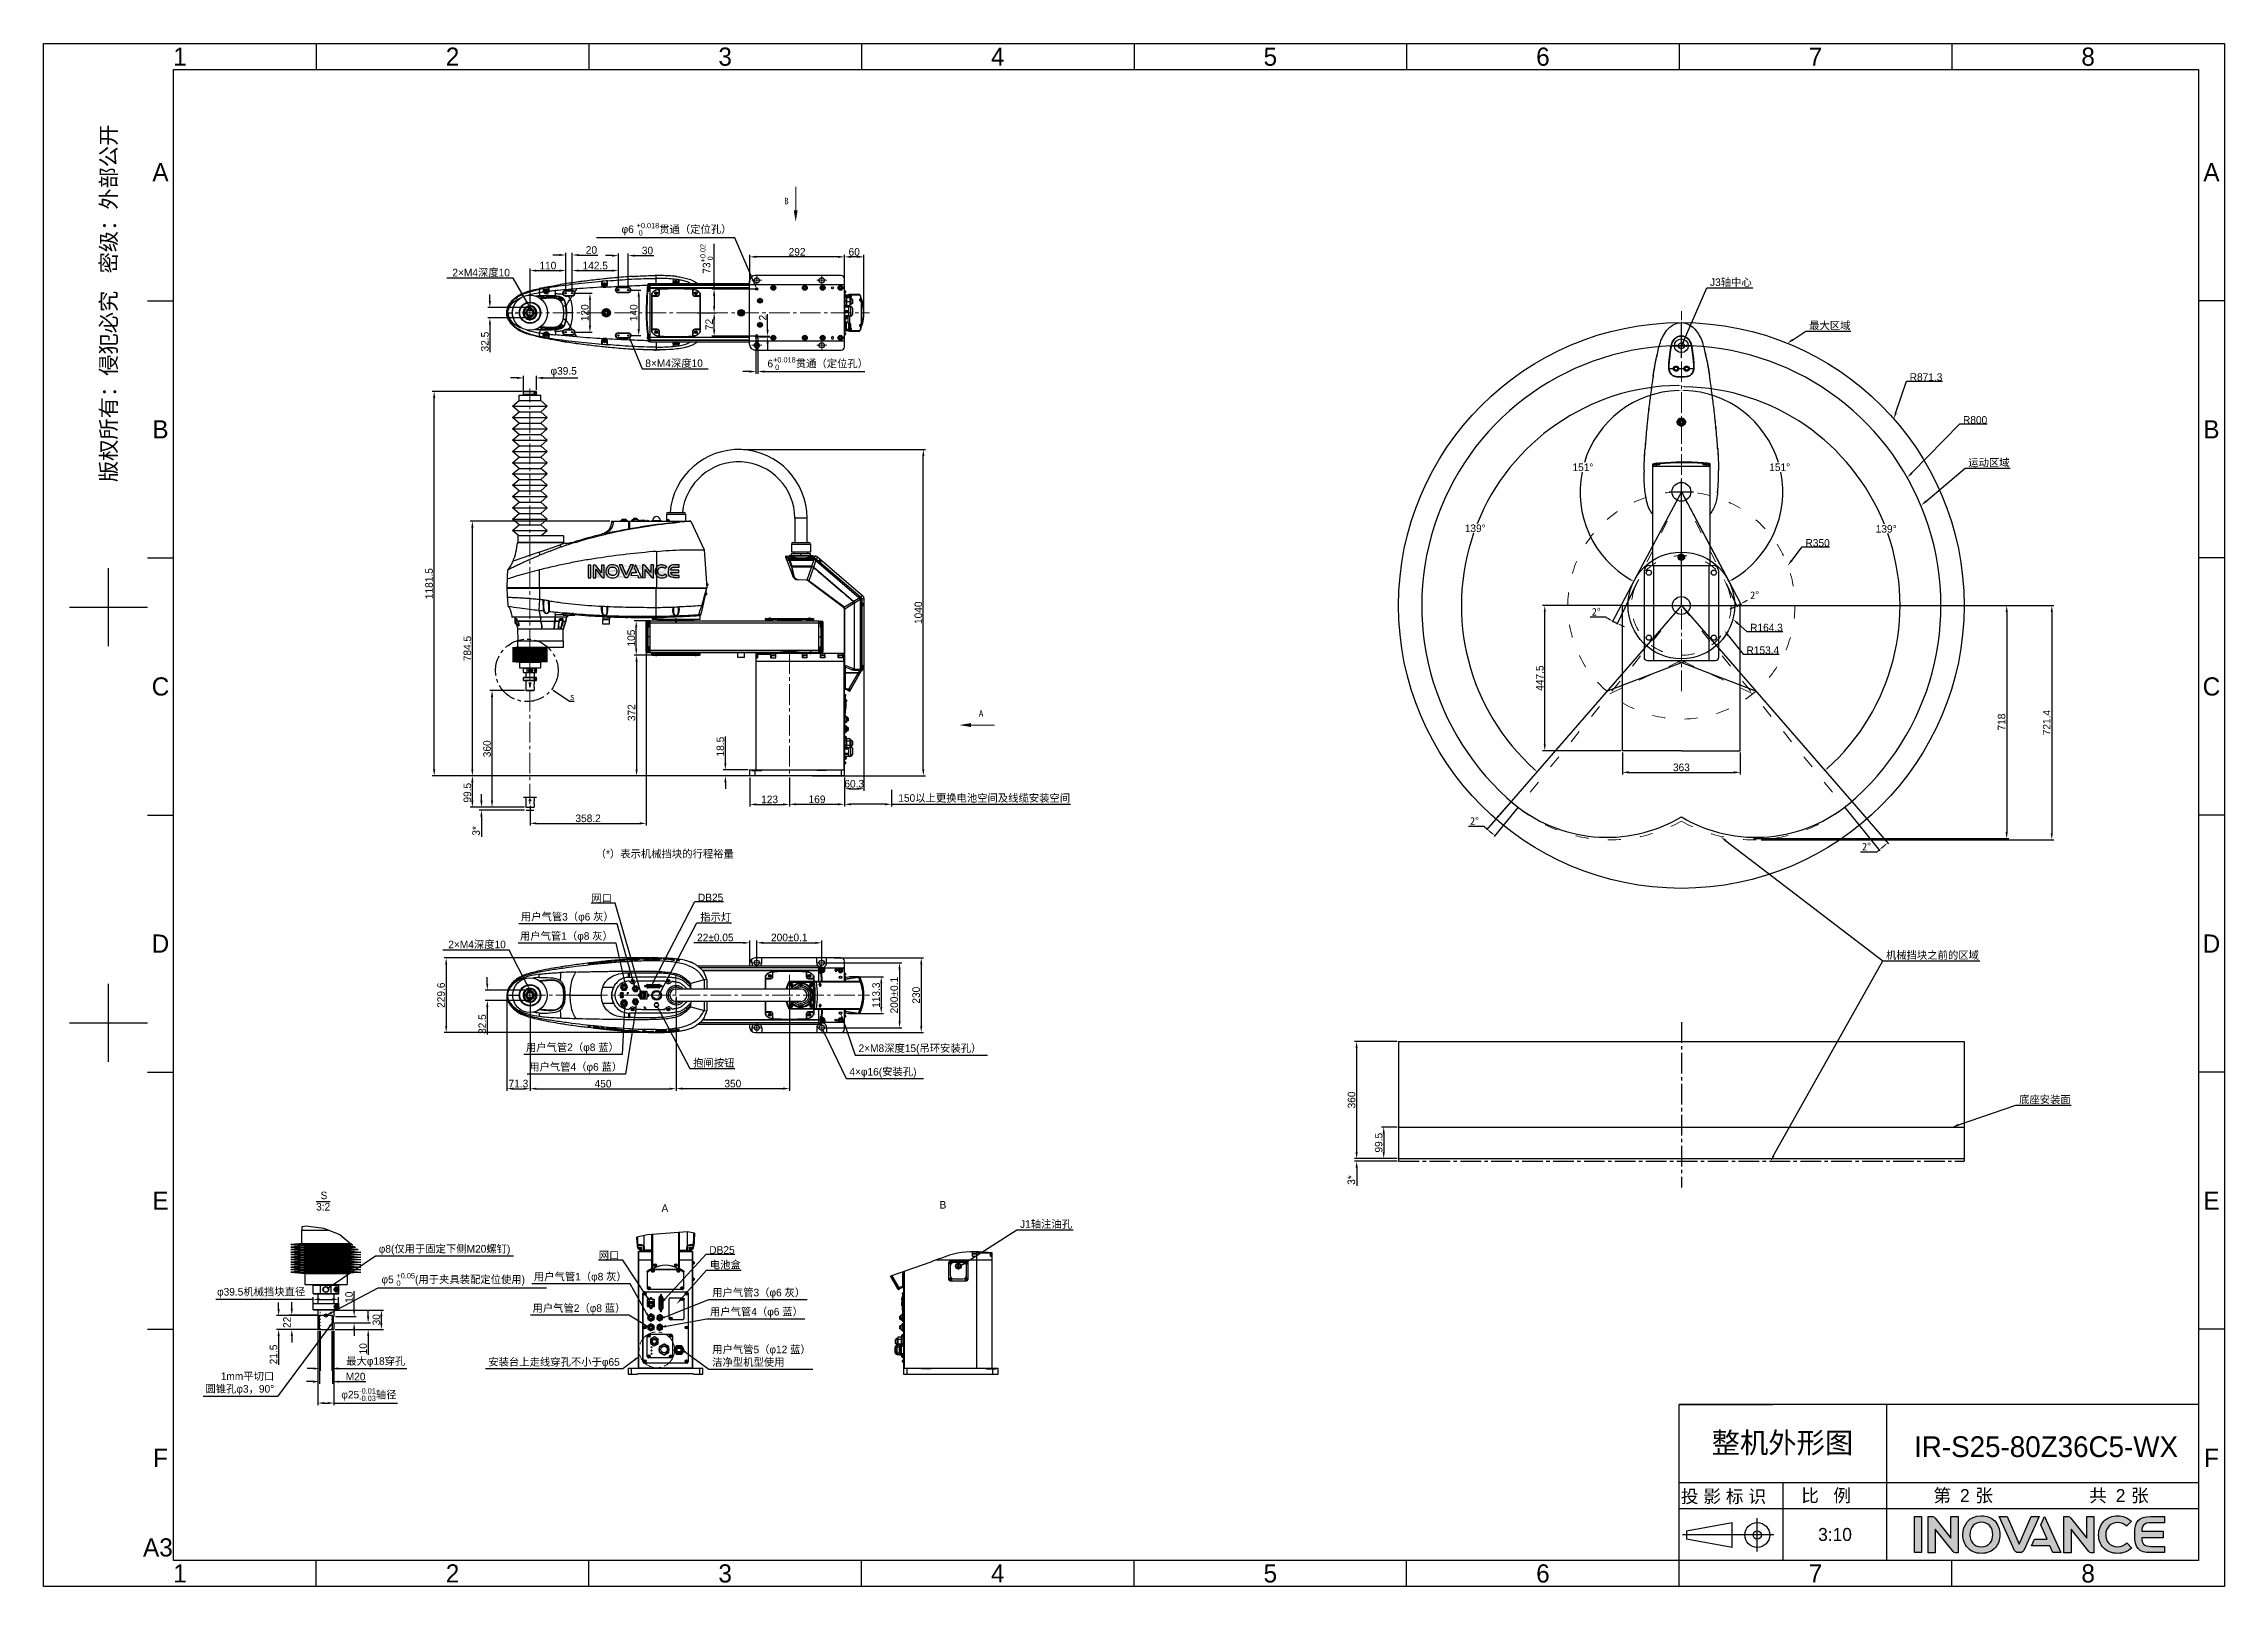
# Model space of a CAD drawing. Header units: millimetres. Extents: x 4086 to 8300, y 123 to 1549.
# Drawn here: x 6284 to 8300, y 124 to 1549 of the extents above; entities that cross this region are included whole.
import ezdxf
from ezdxf import colors
from ezdxf.entities.mleader import LeaderData, LeaderLine
from ezdxf.enums import TextEntityAlignment as Align
from ezdxf.math import Vec2, Vec3

# ---------------------------------------------------------------- set-up
doc = ezdxf.new("R2010")
doc.units = ezdxf.units.MM
for name, pattern in [('ACAD_ISO03W100', [30, 12, -18]), ('CENTER2', [28.575, 19.05, -3.175, 3.175, -3.175]), ('PHANTOM', [0.8, 0.45, -0.05, 0.1, -0.05, 0.1, -0.05])]:
    doc.linetypes.add(name, pattern=pattern)
for name, color, linetype in [('02___PRT_ALL_AXES', 7, 'Continuous'), ('03___PRT_ALL_CURVES', 7, 'Continuous'), ('09_ALL_ROUNDS', 7, 'Continuous'), ('20_ALL_FEATURES', 7, 'Continuous'), ('3_ALL_AXES', 7, 'Continuous'), ('50_ALL_DETAILS', 7, 'Continuous'), ('7_ALL_FEATURES', 7, 'Continuous'), ('DEFAULT_3', 7, 'PHANTOM'), ('尺寸标注', 7, 'Continuous'), ('模板', 7, 'Continuous')]:
    doc.layers.add(name, color=color, linetype=linetype)
doc.layers.add('logo-蓝色', color=7, linetype='Continuous', true_color=0x008ccf)
for name, color, linetype, lineweight in [('中心线层', 7, 'CENTER2', 0), ('标注层', 7, 'Continuous', 0), ('虚线层', 7, 'ACAD_ISO03W100', 0), ('轮廓实线层', 7, 'Continuous', 30)]:
    doc.layers.add(name, color=color, linetype=linetype, lineweight=lineweight)
doc.styles.get("Standard").update_dxf_attribs({"font": 'simsun.ttc'})
doc.styles.add('思源黑', font='SourceHanSansCN-Normal.ttf')
doc.dimstyles.new('尺寸标注_3_10比例', dxfattribs={"dimtxt": 7, "dimasz": 6, "dimexe": 2, "dimexo": 1.5, "dimgap": 1, "dimtad": 1, "dimdec": 1, "dimlfac": 3.333333, "dimdsep": 46, "dimtxsty": '思源黑', "dimcen": 0.09, "dimadec": 0, "dimazin": 0, "dimtp": 0.01, "dimtm": 0.01, "dimtfac": 1, "dimtdec": 1, "dimtofl": 0, "dimtmove": 0, "dimatfit": 3, "dimfxl": 0, "dimtolj": 1, "dimarcsym": 0})
doc.dimstyles.new('角度标注', dxfattribs={"dimtxt": 7, "dimasz": 3, "dimexe": 1.25, "dimexo": 0.625, "dimtad": 1, "dimtih": 1, "dimtoh": 1, "dimdsep": 46, "dimtxsty": '思源黑', "dimcen": 2.5, "dimadec": 0, "dimazin": 0, "dimtfac": 1, "dimtmove": 0, "dimatfit": 3, "dimfxl": 0, "dimarcsym": 0})
doc.dimstyles.new('运动范围标注', dxfattribs={"dimtxt": 7, "dimasz": 3.5, "dimexe": 1, "dimexo": 0, "dimgap": 1.5, "dimtad": 1, "dimtoh": 1, "dimdec": 1, "dimdsep": 46, "dimtxsty": 'Standard', "dimcen": 0, "dimclrd": 256, "dimclre": 256, "dimclrt": 256, "dimadec": 0, "dimazin": 2, "dimtp": 0.1, "dimtm": 0.1, "dimtfac": 0.71, "dimtdec": 1, "dimtmove": 0, "dimatfit": 3, "dimfxl": 0, "dimlwd": -1, "dimlwe": -1, "dimarcsym": 0})

msp = doc.modelspace()

# ---------------------------------------------------------------- texts
at = {"insert": (6548.564, 488.413), "char_height": 7, "width": 19.34754, "attachment_point": 3, "line_spacing_factor": 0.9, "style": '思源黑'}
msp.add_mtext('\\pxqc;   S\\P\\pq*;{\\O3:2}', dxfattribs=at)
at = {"layer": '50_ALL_DETAILS', "color": 7, "linetype": 'Continuous', "char_height": 7, "width": 4.22315, "attachment_point": 1, "line_spacing_factor": 0.9, "style": '思源黑'}
for s, insert in [('A', (6854.837, 476.648)), ('B', (7111.917, 479.701))]:
    msp.add_mtext(s, dxfattribs=dict(at, insert=insert))
at = {"layer": '尺寸标注', "insert": (6793.972, 804.05), "char_height": 7, "attachment_point": 1, "style": '思源黑'}
msp.add_mtext_dynamic_manual_height_columns('（*）表示机械挡块的行程裕量', width=209.98219, gutter_width=25, heights=[0], dxfattribs=at)
at = {"layer": '标注层', "char_height": 6, "attachment_point": 1}
for s, insert in [('B', (6968.285, 1406.779)), ('A', (7148.265, 933.284))]:
    msp.add_mtext_dynamic_manual_height_columns(s, width=12.98752, gutter_width=30, heights=[0], dxfattribs=dict(at, insert=insert))

# ---------------------------------------------------------------- blocks, each defined once
blk = doc.blocks.new('图纸1')
at = {"layer": 'logo-蓝色'}
h = blk.add_hatch(color=256, dxfattribs=at)
h.dxf.hatch_style = 1
edge = h.paths.add_edge_path()
edge.add_spline(control_points=[(8013.2, 154.8), (8013.2, 154.8), (8019.8, 154.8), (8019.8, 154.8), (8019.8, 154.8), (8019.8, 154.8), (8019.8, 188.2), (8019.8, 188.2), (8019.8, 188.2), (8019.8, 188.2), (8013.2, 188.2), (8013.2, 188.2), (8013.2, 188.2), (8013.2, 188.2), (8013.2, 154.8), (8013.2, 154.8)], knot_values=[0, 0, 0, 0, 0.25, 0.25, 0.25, 0.25, 0.5, 0.5, 0.5, 0.5, 0.75, 0.75, 0.75, 0.75, 1, 1, 1, 1], degree=3, periodic=1)
h = blk.add_hatch(color=256, dxfattribs=at)
h.dxf.hatch_style = 1
edge = h.paths.add_edge_path()
edge.add_spline(control_points=[(8046.9, 188.2), (8046.9, 188.2), (8046.9, 168.1), (8046.9, 168.1), (8046.9, 168.1), (8046.9, 168.1), (8032.2, 186.7), (8032.2, 186.7), (8032.2, 186.7), (8031.5, 187.6), (8030.5, 188.2), (8029.3, 188.2), (8029.3, 188.2), (8029.3, 188.2), (8025.7, 188.2), (8025.7, 188.2), (8025.7, 188.2), (8025.7, 188.2), (8025.7, 154.7), (8025.7, 154.7), (8025.7, 154.7), (8025.7, 154.7), (8032.4, 154.7), (8032.4, 154.7), (8032.4, 154.7), (8032.4, 154.7), (8032.4, 176.6), (8032.4, 176.6), (8032.4, 176.6), (8032.4, 176.6), (8048.9, 155.8), (8048.9, 155.8), (8048.9, 155.8), (8049.4, 155.1), (8050.1, 154.7), (8051, 154.7), (8051, 154.7), (8051, 154.7), (8053.6, 154.7), (8053.6, 154.7), (8053.6, 154.7), (8053.6, 154.7), (8053.6, 188.2), (8053.6, 188.2), (8053.6, 188.2), (8053.6, 188.2), (8046.9, 188.2), (8046.9, 188.2)], knot_values=[0, 0, 0, 0, 0.083333, 0.083333, 0.083333, 0.083333, 0.166667, 0.166667, 0.166667, 0.166667, 0.25, 0.25, 0.25, 0.25, 0.333333, 0.333333, 0.333333, 0.333333, 0.416667, 0.416667, 0.416667, 0.416667, 0.5, 0.5, 0.5, 0.5, 0.583333, 0.583333, 0.583333, 0.583333, 0.666667, 0.666667, 0.666667, 0.666667, 0.75, 0.75, 0.75, 0.75, 0.833333, 0.833333, 0.833333, 0.833333, 0.916667, 0.916667, 0.916667, 0.916667, 1, 1, 1, 1], degree=3, periodic=1)
h = blk.add_hatch(color=256, dxfattribs=at)
h.dxf.hatch_style = 1
edge = h.paths.add_edge_path(flags=16)
edge.add_spline(control_points=[(8067.5, 179.9), (8069.4, 181.8), (8072, 182.8), (8075, 182.8), (8075, 182.8), (8078.1, 182.8), (8080.6, 181.9), (8082.5, 180), (8082.5, 180), (8084.5, 177.9), (8085.7, 174.7), (8085.6, 171.3), (8085.6, 171.3), (8085.5, 165.9), (8082.7, 160.2), (8075, 160.2), (8075, 160.2), (8067.4, 160.2), (8064.5, 165.9), (8064.4, 171.2), (8064.4, 171.2), (8064.3, 174.6), (8065.5, 177.8), (8067.5, 179.9)], knot_values=[0, 0, 0, 0, 0.166667, 0.166667, 0.166667, 0.166667, 0.333333, 0.333333, 0.333333, 0.333333, 0.5, 0.5, 0.5, 0.5, 0.666667, 0.666667, 0.666667, 0.666667, 0.833333, 0.833333, 0.833333, 0.833333, 1, 1, 1, 1], degree=3, periodic=0)
edge = h.paths.add_edge_path()
edge.add_spline(control_points=[(8075, 188.9), (8063.2, 188.9), (8057.9, 179.8), (8057.9, 171.3), (8057.9, 171.3), (8057.9, 166.7), (8059.4, 162.5), (8062.1, 159.4), (8062.1, 159.4), (8065.1, 155.9), (8069.6, 154.1), (8075, 154.1), (8075, 154.1), (8080.4, 154.1), (8084.9, 155.9), (8088, 159.5), (8088, 159.5), (8090.6, 162.5), (8092.1, 166.8), (8092.2, 171.3), (8092.2, 171.3), (8092.2, 176.3), (8090.4, 180.9), (8087.3, 184.1), (8087.3, 184.1), (8084.2, 187.3), (8080, 188.9), (8075, 188.9)], knot_values=[0, 0, 0, 0, 0.142857, 0.142857, 0.142857, 0.142857, 0.285714, 0.285714, 0.285714, 0.285714, 0.428571, 0.428571, 0.428571, 0.428571, 0.571429, 0.571429, 0.571429, 0.571429, 0.714286, 0.714286, 0.714286, 0.714286, 0.857143, 0.857143, 0.857143, 0.857143, 1, 1, 1, 1], degree=3, periodic=0)
h = blk.add_hatch(color=256, dxfattribs=at)
h.dxf.hatch_style = 1
edge = h.paths.add_edge_path()
edge.add_spline(control_points=[(8120.9, 188.2), (8120.9, 188.2), (8110, 162.7), (8110, 162.7), (8110, 162.7), (8110, 162.7), (8099, 188.2), (8099, 188.2), (8099, 188.2), (8099, 188.2), (8091.6, 188.2), (8091.6, 188.2), (8091.6, 188.2), (8091.6, 188.2), (8105.6, 156.9), (8105.6, 156.9), (8105.6, 156.9), (8106.2, 155.7), (8107.5, 154.8), (8108.9, 154.8), (8108.9, 154.8), (8108.9, 154.8), (8108.9, 154.8), (8108.9, 154.8), (8108.9, 154.8), (8108.9, 154.8), (8111, 154.8), (8111, 154.8), (8111, 154.8), (8111, 154.8), (8111, 154.8), (8111, 154.8), (8111, 154.8), (8112.5, 154.8), (8113.7, 155.7), (8114.3, 156.9), (8114.3, 156.9), (8114.3, 156.9), (8128.3, 188.2), (8128.3, 188.2), (8128.3, 188.2), (8128.3, 188.2), (8120.9, 188.2), (8120.9, 188.2)], knot_values=[0, 0, 0, 0, 0.090909, 0.090909, 0.090909, 0.090909, 0.181818, 0.181818, 0.181818, 0.181818, 0.272727, 0.272727, 0.272727, 0.272727, 0.363636, 0.363636, 0.363636, 0.363636, 0.454545, 0.454545, 0.454545, 0.454545, 0.545455, 0.545455, 0.545455, 0.545455, 0.636364, 0.636364, 0.636364, 0.636364, 0.727273, 0.727273, 0.727273, 0.727273, 0.818182, 0.818182, 0.818182, 0.818182, 0.909091, 0.909091, 0.909091, 0.909091, 1, 1, 1, 1], degree=3, periodic=1)
h = blk.add_hatch(color=256, dxfattribs=at)
h.dxf.hatch_style = 1
edge = h.paths.add_edge_path()
edge.add_spline(control_points=[(8133.5, 188.2), (8133.5, 188.2), (8130, 180.4), (8130, 180.4), (8130, 180.4), (8130, 180.4), (8135.7, 167.2), (8135.7, 167.2), (8135.7, 167.2), (8135.7, 167.2), (8124.1, 167.2), (8124.1, 167.2), (8124.1, 167.2), (8124.1, 167.2), (8121.3, 161), (8121.3, 161), (8121.3, 161), (8121.3, 161), (8138.4, 161), (8138.4, 161), (8138.4, 161), (8138.4, 161), (8141.2, 154.8), (8141.2, 154.8), (8141.2, 154.8), (8141.2, 154.8), (8148.4, 154.8), (8148.4, 154.8), (8148.4, 154.8), (8148.4, 154.8), (8133.5, 188.2), (8133.5, 188.2)], knot_values=[0, 0, 0, 0, 0.125, 0.125, 0.125, 0.125, 0.25, 0.25, 0.25, 0.25, 0.375, 0.375, 0.375, 0.375, 0.5, 0.5, 0.5, 0.5, 0.625, 0.625, 0.625, 0.625, 0.75, 0.75, 0.75, 0.75, 0.875, 0.875, 0.875, 0.875, 1, 1, 1, 1], degree=3, periodic=1)
h = blk.add_hatch(color=256, dxfattribs=at)
h.dxf.hatch_style = 1
edge = h.paths.add_edge_path()
edge.add_spline(control_points=[(8172.4, 188.2), (8172.4, 188.2), (8172.4, 168.1), (8172.4, 168.1), (8172.4, 168.1), (8172.4, 168.1), (8157.7, 186.7), (8157.7, 186.7), (8157.7, 186.7), (8157, 187.6), (8156, 188.2), (8154.8, 188.2), (8154.8, 188.2), (8154.8, 188.2), (8151.2, 188.2), (8151.2, 188.2), (8151.2, 188.2), (8151.2, 188.2), (8151.2, 154.7), (8151.2, 154.7), (8151.2, 154.7), (8151.2, 154.7), (8157.9, 154.7), (8157.9, 154.7), (8157.9, 154.7), (8157.9, 154.7), (8157.9, 176.6), (8157.9, 176.6), (8157.9, 176.6), (8157.9, 176.6), (8174.4, 155.8), (8174.4, 155.8), (8174.4, 155.8), (8174.9, 155.1), (8175.6, 154.7), (8176.5, 154.7), (8176.5, 154.7), (8176.5, 154.7), (8179.1, 154.7), (8179.1, 154.7), (8179.1, 154.7), (8179.1, 154.7), (8179.1, 188.2), (8179.1, 188.2), (8179.1, 188.2), (8179.1, 188.2), (8172.4, 188.2), (8172.4, 188.2)], knot_values=[0, 0, 0, 0, 0.083333, 0.083333, 0.083333, 0.083333, 0.166667, 0.166667, 0.166667, 0.166667, 0.25, 0.25, 0.25, 0.25, 0.333333, 0.333333, 0.333333, 0.333333, 0.416667, 0.416667, 0.416667, 0.416667, 0.5, 0.5, 0.5, 0.5, 0.583333, 0.583333, 0.583333, 0.583333, 0.666667, 0.666667, 0.666667, 0.666667, 0.75, 0.75, 0.75, 0.75, 0.833333, 0.833333, 0.833333, 0.833333, 0.916667, 0.916667, 0.916667, 0.916667, 1, 1, 1, 1], degree=3, periodic=1)
h = blk.add_hatch(color=256, dxfattribs=at)
h.dxf.hatch_style = 1
edge = h.paths.add_edge_path()
edge.add_spline(control_points=[(8209.2, 163.6), (8207.2, 161.6), (8204.1, 160.3), (8201.1, 160.3), (8201.1, 160.3), (8193, 160.3), (8190, 166), (8190, 171.3), (8190, 171.3), (8189.9, 174.5), (8191.1, 177.5), (8193.1, 179.5), (8193.1, 179.5), (8195.1, 181.5), (8197.8, 182.5), (8201.1, 182.5), (8201.1, 182.5), (8204.1, 182.5), (8206.9, 181.5), (8208.9, 179.5), (8208.9, 179.5), (8208.9, 179.5), (8209.1, 179.3), (8209.1, 179.3), (8209.1, 179.3), (8209.1, 179.3), (8213.5, 183.6), (8213.5, 183.6), (8213.5, 183.6), (8213.5, 183.6), (8213.4, 183.8), (8213.4, 183.8), (8213.4, 183.8), (8210, 187.1), (8205.7, 188.9), (8201.1, 188.9), (8201.1, 188.9), (8195.9, 188.9), (8191.5, 187.2), (8188.3, 184), (8188.3, 184), (8185.2, 180.8), (8183.4, 176.2), (8183.4, 171.3), (8183.4, 171.3), (8183.4, 166.7), (8184.9, 162.5), (8187.6, 159.4), (8187.6, 159.4), (8190.8, 155.9), (8195.4, 154.1), (8201.1, 154.1), (8201.1, 154.1), (8206.1, 154.1), (8210.5, 155.8), (8213.8, 159), (8213.8, 159), (8213.8, 159), (8213.9, 159.2), (8213.9, 159.2), (8213.9, 159.2), (8213.9, 159.2), (8209.4, 163.8), (8209.4, 163.8), (8209.4, 163.8), (8209.4, 163.8), (8209.2, 163.6), (8209.2, 163.6)], knot_values=[0, 0, 0, 0, 0.058824, 0.058824, 0.058824, 0.058824, 0.117647, 0.117647, 0.117647, 0.117647, 0.176471, 0.176471, 0.176471, 0.176471, 0.235294, 0.235294, 0.235294, 0.235294, 0.294118, 0.294118, 0.294118, 0.294118, 0.352941, 0.352941, 0.352941, 0.352941, 0.411765, 0.411765, 0.411765, 0.411765, 0.470588, 0.470588, 0.470588, 0.470588, 0.529412, 0.529412, 0.529412, 0.529412, 0.588235, 0.588235, 0.588235, 0.588235, 0.647059, 0.647059, 0.647059, 0.647059, 0.705882, 0.705882, 0.705882, 0.705882, 0.764706, 0.764706, 0.764706, 0.764706, 0.823529, 0.823529, 0.823529, 0.823529, 0.882353, 0.882353, 0.882353, 0.882353, 0.941176, 0.941176, 0.941176, 0.941176, 1, 1, 1, 1], degree=3, periodic=0)
h = blk.add_hatch(color=256, dxfattribs=at)
h.dxf.hatch_style = 1
edge = h.paths.add_edge_path()
edge.add_spline(control_points=[(8231.8, 182.4), (8231.8, 182.4), (8244.3, 182.4), (8244.3, 182.4), (8244.3, 182.4), (8244.3, 182.4), (8244.3, 188.2), (8244.3, 188.2), (8244.3, 188.2), (8244.3, 188.2), (8231.7, 188.2), (8231.7, 188.2), (8231.7, 188.2), (8220, 188.2), (8216.8, 183.7), (8216.8, 171.9), (8216.8, 171.9), (8216.8, 171.9), (8216.8, 171.5), (8216.8, 171.5), (8216.8, 171.5), (8216.8, 171.5), (8216.8, 171.5), (8216.8, 171.5), (8216.8, 171.5), (8216.8, 171.5), (8216.8, 171.5), (8216.8, 171.5), (8216.8, 171.5), (8216.8, 171.5), (8216.8, 171.5), (8216.8, 171.5), (8216.8, 171.5), (8216.8, 171.5), (8216.8, 171), (8216.8, 171), (8216.8, 171), (8216.8, 159.2), (8220, 154.8), (8231.7, 154.8), (8231.7, 154.8), (8231.7, 154.8), (8244.3, 154.8), (8244.3, 154.8), (8244.3, 154.8), (8244.3, 154.8), (8244.3, 160.6), (8244.3, 160.6), (8244.3, 160.6), (8244.3, 160.6), (8231.8, 160.6), (8231.8, 160.6), (8231.8, 160.6), (8228.8, 160.6), (8226.4, 161.1), (8225, 162.7), (8225, 162.7), (8223.9, 164), (8223.4, 166), (8223.3, 168.4), (8223.3, 168.4), (8223.3, 168.4), (8243.2, 168.4), (8243.2, 168.4), (8243.2, 168.4), (8243.2, 168.4), (8243.2, 171.5), (8243.2, 171.5), (8243.2, 171.5), (8243.2, 171.5), (8243.2, 174.6), (8243.2, 174.6), (8243.2, 174.6), (8243.2, 174.6), (8223.3, 174.6), (8223.3, 174.6), (8223.3, 174.6), (8223.4, 176.9), (8223.9, 178.9), (8225, 180.2), (8225, 180.2), (8226.4, 181.8), (8228.8, 182.4), (8231.8, 182.4)], knot_values=[0, 0, 0, 0, 0.047619, 0.047619, 0.047619, 0.047619, 0.095238, 0.095238, 0.095238, 0.095238, 0.142857, 0.142857, 0.142857, 0.142857, 0.190476, 0.190476, 0.190476, 0.190476, 0.238095, 0.238095, 0.238095, 0.238095, 0.285714, 0.285714, 0.285714, 0.285714, 0.333333, 0.333333, 0.333333, 0.333333, 0.380952, 0.380952, 0.380952, 0.380952, 0.428571, 0.428571, 0.428571, 0.428571, 0.47619, 0.47619, 0.47619, 0.47619, 0.52381, 0.52381, 0.52381, 0.52381, 0.571429, 0.571429, 0.571429, 0.571429, 0.619048, 0.619048, 0.619048, 0.619048, 0.666667, 0.666667, 0.666667, 0.666667, 0.714286, 0.714286, 0.714286, 0.714286, 0.761905, 0.761905, 0.761905, 0.761905, 0.809524, 0.809524, 0.809524, 0.809524, 0.857143, 0.857143, 0.857143, 0.857143, 0.904762, 0.904762, 0.904762, 0.904762, 0.952381, 0.952381, 0.952381, 0.952381, 1, 1, 1, 1], degree=3, periodic=0)
at = {"color": 2}
for p, q in [((6535.7, 1549.2), (6535.7, 1525.2)), ((6787.7, 1549.2), (6787.7, 1525.2)), ((7039.7, 1549.2), (7039.7, 1525.2)), ((7291.7, 1549.2), (7291.7, 1525.2)), ((7543.7, 1549.2), (7543.7, 1525.2)), ((7795.7, 1549.2), (7795.7, 1525.2)), ((8047.7, 1549.2), (8047.7, 1525.2)), ((6379.7, 1311.6), (6403.7, 1311.6)), ((8299.7, 1311.6), (8275.7, 1311.6)), ((6379.7, 1074), (6403.7, 1074)), ((8299.7, 1074), (8275.7, 1074)), ((6343.7, 992.4), (6343.7, 1064.4)), ((6307.7, 1028.4), (6379.7, 1028.4)), ((6379.7, 836.4), (6403.7, 836.4)), ((8299.7, 836.4), (8275.7, 836.4)), ((6343.7, 608.4), (6343.7, 680.4)), ((6307.7, 644.4), (6379.7, 644.4)), ((6379.7, 598.8), (6403.7, 598.8)), ((8299.7, 598.8), (8275.7, 598.8)), ((6379.7, 361.2), (6403.7, 361.2)), ((8299.7, 361.2), (8275.7, 361.2)), ((8275.7, 291.6), (7795.7, 291.6)), ((7795.7, 147.6), (7795.7, 291.6)), ((7795.7, 291.6), (7882.1, 291.6)), ((7987.7, 147.6), (7987.7, 291.6)), ((7795.7, 147.6), (7795.7, 219.6)), ((7795.7, 219.6), (7882.1, 219.6)), ((7795.7, 219.6), (8275.7, 219.6)), ((7891.7, 147.6), (7891.7, 219.6)), ((7795.7, 195.6), (7987.7, 195.6)), ((7802.5, 175), (7844.7, 182.6)), ((7844.7, 159.6), (7844.7, 182.6)), ((7867.8, 155.8), (7867.8, 186.5)), ((7883.1, 171.1), (7798.6, 171.1)), ((7802.5, 175), (7802.5, 167.3)), ((7844.7, 159.6), (7802.5, 167.3)), ((6535.7, 123.6), (6535.7, 147.6)), ((6787.7, 123.6), (6787.7, 147.6)), ((7039.7, 123.6), (7039.7, 147.6)), ((7291.7, 123.6), (7291.7, 147.6)), ((7543.7, 123.6), (7543.7, 147.6)), ((7795.7, 123.6), (7795.7, 147.6)), ((8047.7, 123.6), (8047.7, 147.6))]:
    blk.add_line(p, q, dxfattribs=at)
for points in [[(6283.7, 123.6), (6283.7, 1549.2), (8299.7, 1549.2), (8299.7, 123.6)], [(6403.7, 147.6), (6403.7, 1525.2), (8275.7, 1525.2), (8275.7, 147.6)], [(7987.7, 195.6), (8275.7, 195.6), (8275.7, 147.6), (7987.7, 147.6)]]:
    blk.add_lwpolyline(points, close=True, dxfattribs=at)
for radius in [11.5, 3.84]:
    blk.add_circle((7867.8, 171.1), radius, dxfattribs=at)
at = {"layer": 'logo-蓝色'}
for points, knots in [([(8013.2, 154.8), (8013.2, 154.8), (8019.8, 154.8), (8019.8, 154.8), (8019.8, 154.8), (8019.8, 154.8), (8019.8, 188.2), (8019.8, 188.2), (8019.8, 188.2), (8019.8, 188.2), (8013.2, 188.2), (8013.2, 188.2), (8013.2, 188.2), (8013.2, 188.2), (8013.2, 154.8), (8013.2, 154.8)], [0, 0, 0, 0, 0.25, 0.25, 0.25, 0.25, 0.5, 0.5, 0.5, 0.5, 0.75, 0.75, 0.75, 0.75, 1, 1, 1, 1]), ([(8046.9, 188.2), (8046.9, 188.2), (8046.9, 168.1), (8046.9, 168.1), (8046.9, 168.1), (8046.9, 168.1), (8032.2, 186.7), (8032.2, 186.7), (8032.2, 186.7), (8031.5, 187.6), (8030.5, 188.2), (8029.3, 188.2), (8029.3, 188.2), (8029.3, 188.2), (8025.7, 188.2), (8025.7, 188.2), (8025.7, 188.2), (8025.7, 188.2), (8025.7, 154.7), (8025.7, 154.7), (8025.7, 154.7), (8025.7, 154.7), (8032.4, 154.7), (8032.4, 154.7), (8032.4, 154.7), (8032.4, 154.7), (8032.4, 176.6), (8032.4, 176.6), (8032.4, 176.6), (8032.4, 176.6), (8048.9, 155.8), (8048.9, 155.8), (8048.9, 155.8), (8049.4, 155.1), (8050.1, 154.7), (8051, 154.7), (8051, 154.7), (8051, 154.7), (8053.6, 154.7), (8053.6, 154.7), (8053.6, 154.7), (8053.6, 154.7), (8053.6, 188.2), (8053.6, 188.2), (8053.6, 188.2), (8053.6, 188.2), (8046.9, 188.2), (8046.9, 188.2)], [0, 0, 0, 0, 0.083333, 0.083333, 0.083333, 0.083333, 0.166667, 0.166667, 0.166667, 0.166667, 0.25, 0.25, 0.25, 0.25, 0.333333, 0.333333, 0.333333, 0.333333, 0.416667, 0.416667, 0.416667, 0.416667, 0.5, 0.5, 0.5, 0.5, 0.583333, 0.583333, 0.583333, 0.583333, 0.666667, 0.666667, 0.666667, 0.666667, 0.75, 0.75, 0.75, 0.75, 0.833333, 0.833333, 0.833333, 0.833333, 0.916667, 0.916667, 0.916667, 0.916667, 1, 1, 1, 1]), ([(8075, 188.9), (8063.2, 188.9), (8057.9, 179.8), (8057.9, 171.3), (8057.9, 171.3), (8057.9, 166.7), (8059.4, 162.5), (8062.1, 159.4), (8062.1, 159.4), (8065.1, 155.9), (8069.6, 154.1), (8075, 154.1), (8075, 154.1), (8080.4, 154.1), (8084.9, 155.9), (8088, 159.5), (8088, 159.5), (8090.6, 162.5), (8092.1, 166.8), (8092.2, 171.3), (8092.2, 171.3), (8092.2, 176.3), (8090.4, 180.9), (8087.3, 184.1), (8087.3, 184.1), (8084.2, 187.3), (8080, 188.9), (8075, 188.9)], [0, 0, 0, 0, 0.142857, 0.142857, 0.142857, 0.142857, 0.285714, 0.285714, 0.285714, 0.285714, 0.428571, 0.428571, 0.428571, 0.428571, 0.571429, 0.571429, 0.571429, 0.571429, 0.714286, 0.714286, 0.714286, 0.714286, 0.857143, 0.857143, 0.857143, 0.857143, 1, 1, 1, 1]), ([(8067.5, 179.9), (8069.4, 181.8), (8072, 182.8), (8075, 182.8), (8075, 182.8), (8078.1, 182.8), (8080.6, 181.9), (8082.5, 180), (8082.5, 180), (8084.5, 177.9), (8085.7, 174.7), (8085.6, 171.3), (8085.6, 171.3), (8085.5, 165.9), (8082.7, 160.2), (8075, 160.2), (8075, 160.2), (8067.4, 160.2), (8064.5, 165.9), (8064.4, 171.2), (8064.4, 171.2), (8064.3, 174.6), (8065.5, 177.8), (8067.5, 179.9)], [0, 0, 0, 0, 0.166667, 0.166667, 0.166667, 0.166667, 0.333333, 0.333333, 0.333333, 0.333333, 0.5, 0.5, 0.5, 0.5, 0.666667, 0.666667, 0.666667, 0.666667, 0.833333, 0.833333, 0.833333, 0.833333, 1, 1, 1, 1]), ([(8120.9, 188.2), (8120.9, 188.2), (8110, 162.7), (8110, 162.7), (8110, 162.7), (8110, 162.7), (8099, 188.2), (8099, 188.2), (8099, 188.2), (8099, 188.2), (8091.6, 188.2), (8091.6, 188.2), (8091.6, 188.2), (8091.6, 188.2), (8105.6, 156.9), (8105.6, 156.9), (8105.6, 156.9), (8106.2, 155.7), (8107.5, 154.8), (8108.9, 154.8), (8108.9, 154.8), (8108.9, 154.8), (8108.9, 154.8), (8108.9, 154.8), (8108.9, 154.8), (8108.9, 154.8), (8111, 154.8), (8111, 154.8), (8111, 154.8), (8111, 154.8), (8111, 154.8), (8111, 154.8), (8111, 154.8), (8112.5, 154.8), (8113.7, 155.7), (8114.3, 156.9), (8114.3, 156.9), (8114.3, 156.9), (8128.3, 188.2), (8128.3, 188.2), (8128.3, 188.2), (8128.3, 188.2), (8120.9, 188.2), (8120.9, 188.2)], [0, 0, 0, 0, 0.090909, 0.090909, 0.090909, 0.090909, 0.181818, 0.181818, 0.181818, 0.181818, 0.272727, 0.272727, 0.272727, 0.272727, 0.363636, 0.363636, 0.363636, 0.363636, 0.454545, 0.454545, 0.454545, 0.454545, 0.545455, 0.545455, 0.545455, 0.545455, 0.636364, 0.636364, 0.636364, 0.636364, 0.727273, 0.727273, 0.727273, 0.727273, 0.818182, 0.818182, 0.818182, 0.818182, 0.909091, 0.909091, 0.909091, 0.909091, 1, 1, 1, 1]), ([(8133.5, 188.2), (8133.5, 188.2), (8130, 180.4), (8130, 180.4), (8130, 180.4), (8130, 180.4), (8135.7, 167.2), (8135.7, 167.2), (8135.7, 167.2), (8135.7, 167.2), (8124.1, 167.2), (8124.1, 167.2), (8124.1, 167.2), (8124.1, 167.2), (8121.3, 161), (8121.3, 161), (8121.3, 161), (8121.3, 161), (8138.4, 161), (8138.4, 161), (8138.4, 161), (8138.4, 161), (8141.2, 154.8), (8141.2, 154.8), (8141.2, 154.8), (8141.2, 154.8), (8148.4, 154.8), (8148.4, 154.8), (8148.4, 154.8), (8148.4, 154.8), (8133.5, 188.2), (8133.5, 188.2)], [0, 0, 0, 0, 0.125, 0.125, 0.125, 0.125, 0.25, 0.25, 0.25, 0.25, 0.375, 0.375, 0.375, 0.375, 0.5, 0.5, 0.5, 0.5, 0.625, 0.625, 0.625, 0.625, 0.75, 0.75, 0.75, 0.75, 0.875, 0.875, 0.875, 0.875, 1, 1, 1, 1]), ([(8172.4, 188.2), (8172.4, 188.2), (8172.4, 168.1), (8172.4, 168.1), (8172.4, 168.1), (8172.4, 168.1), (8157.7, 186.7), (8157.7, 186.7), (8157.7, 186.7), (8157, 187.6), (8156, 188.2), (8154.8, 188.2), (8154.8, 188.2), (8154.8, 188.2), (8151.2, 188.2), (8151.2, 188.2), (8151.2, 188.2), (8151.2, 188.2), (8151.2, 154.7), (8151.2, 154.7), (8151.2, 154.7), (8151.2, 154.7), (8157.9, 154.7), (8157.9, 154.7), (8157.9, 154.7), (8157.9, 154.7), (8157.9, 176.6), (8157.9, 176.6), (8157.9, 176.6), (8157.9, 176.6), (8174.4, 155.8), (8174.4, 155.8), (8174.4, 155.8), (8174.9, 155.1), (8175.6, 154.7), (8176.5, 154.7), (8176.5, 154.7), (8176.5, 154.7), (8179.1, 154.7), (8179.1, 154.7), (8179.1, 154.7), (8179.1, 154.7), (8179.1, 188.2), (8179.1, 188.2), (8179.1, 188.2), (8179.1, 188.2), (8172.4, 188.2), (8172.4, 188.2)], [0, 0, 0, 0, 0.083333, 0.083333, 0.083333, 0.083333, 0.166667, 0.166667, 0.166667, 0.166667, 0.25, 0.25, 0.25, 0.25, 0.333333, 0.333333, 0.333333, 0.333333, 0.416667, 0.416667, 0.416667, 0.416667, 0.5, 0.5, 0.5, 0.5, 0.583333, 0.583333, 0.583333, 0.583333, 0.666667, 0.666667, 0.666667, 0.666667, 0.75, 0.75, 0.75, 0.75, 0.833333, 0.833333, 0.833333, 0.833333, 0.916667, 0.916667, 0.916667, 0.916667, 1, 1, 1, 1]), ([(8209.2, 163.6), (8207.2, 161.6), (8204.1, 160.3), (8201.1, 160.3), (8201.1, 160.3), (8193, 160.3), (8190, 166), (8190, 171.3), (8190, 171.3), (8189.9, 174.5), (8191.1, 177.5), (8193.1, 179.5), (8193.1, 179.5), (8195.1, 181.5), (8197.8, 182.5), (8201.1, 182.5), (8201.1, 182.5), (8204.1, 182.5), (8206.9, 181.5), (8208.9, 179.5), (8208.9, 179.5), (8208.9, 179.5), (8209.1, 179.3), (8209.1, 179.3), (8209.1, 179.3), (8209.1, 179.3), (8213.5, 183.6), (8213.5, 183.6), (8213.5, 183.6), (8213.5, 183.6), (8213.4, 183.8), (8213.4, 183.8), (8213.4, 183.8), (8210, 187.1), (8205.7, 188.9), (8201.1, 188.9), (8201.1, 188.9), (8195.9, 188.9), (8191.5, 187.2), (8188.3, 184), (8188.3, 184), (8185.2, 180.8), (8183.4, 176.2), (8183.4, 171.3), (8183.4, 171.3), (8183.4, 166.7), (8184.9, 162.5), (8187.6, 159.4), (8187.6, 159.4), (8190.8, 155.9), (8195.4, 154.1), (8201.1, 154.1), (8201.1, 154.1), (8206.1, 154.1), (8210.5, 155.8), (8213.8, 159), (8213.8, 159), (8213.8, 159), (8213.9, 159.2), (8213.9, 159.2), (8213.9, 159.2), (8213.9, 159.2), (8209.4, 163.8), (8209.4, 163.8), (8209.4, 163.8), (8209.4, 163.8), (8209.2, 163.6), (8209.2, 163.6)], [0, 0, 0, 0, 0.058824, 0.058824, 0.058824, 0.058824, 0.117647, 0.117647, 0.117647, 0.117647, 0.176471, 0.176471, 0.176471, 0.176471, 0.235294, 0.235294, 0.235294, 0.235294, 0.294118, 0.294118, 0.294118, 0.294118, 0.352941, 0.352941, 0.352941, 0.352941, 0.411765, 0.411765, 0.411765, 0.411765, 0.470588, 0.470588, 0.470588, 0.470588, 0.529412, 0.529412, 0.529412, 0.529412, 0.588235, 0.588235, 0.588235, 0.588235, 0.647059, 0.647059, 0.647059, 0.647059, 0.705882, 0.705882, 0.705882, 0.705882, 0.764706, 0.764706, 0.764706, 0.764706, 0.823529, 0.823529, 0.823529, 0.823529, 0.882353, 0.882353, 0.882353, 0.882353, 0.941176, 0.941176, 0.941176, 0.941176, 1, 1, 1, 1]), ([(8231.8, 182.4), (8231.8, 182.4), (8244.3, 182.4), (8244.3, 182.4), (8244.3, 182.4), (8244.3, 182.4), (8244.3, 188.2), (8244.3, 188.2), (8244.3, 188.2), (8244.3, 188.2), (8231.7, 188.2), (8231.7, 188.2), (8231.7, 188.2), (8220, 188.2), (8216.8, 183.7), (8216.8, 171.9), (8216.8, 171.9), (8216.8, 171.9), (8216.8, 171.5), (8216.8, 171.5), (8216.8, 171.5), (8216.8, 171.5), (8216.8, 171.5), (8216.8, 171.5), (8216.8, 171.5), (8216.8, 171.5), (8216.8, 171.5), (8216.8, 171.5), (8216.8, 171.5), (8216.8, 171.5), (8216.8, 171.5), (8216.8, 171.5), (8216.8, 171.5), (8216.8, 171.5), (8216.8, 171), (8216.8, 171), (8216.8, 171), (8216.8, 159.2), (8220, 154.8), (8231.7, 154.8), (8231.7, 154.8), (8231.7, 154.8), (8244.3, 154.8), (8244.3, 154.8), (8244.3, 154.8), (8244.3, 154.8), (8244.3, 160.6), (8244.3, 160.6), (8244.3, 160.6), (8244.3, 160.6), (8231.8, 160.6), (8231.8, 160.6), (8231.8, 160.6), (8228.8, 160.6), (8226.4, 161.1), (8225, 162.7), (8225, 162.7), (8223.9, 164), (8223.4, 166), (8223.3, 168.4), (8223.3, 168.4), (8223.3, 168.4), (8243.2, 168.4), (8243.2, 168.4), (8243.2, 168.4), (8243.2, 168.4), (8243.2, 171.5), (8243.2, 171.5), (8243.2, 171.5), (8243.2, 171.5), (8243.2, 174.6), (8243.2, 174.6), (8243.2, 174.6), (8243.2, 174.6), (8223.3, 174.6), (8223.3, 174.6), (8223.3, 174.6), (8223.4, 176.9), (8223.9, 178.9), (8225, 180.2), (8225, 180.2), (8226.4, 181.8), (8228.8, 182.4), (8231.8, 182.4)], [0, 0, 0, 0, 0.047619, 0.047619, 0.047619, 0.047619, 0.095238, 0.095238, 0.095238, 0.095238, 0.142857, 0.142857, 0.142857, 0.142857, 0.190476, 0.190476, 0.190476, 0.190476, 0.238095, 0.238095, 0.238095, 0.238095, 0.285714, 0.285714, 0.285714, 0.285714, 0.333333, 0.333333, 0.333333, 0.333333, 0.380952, 0.380952, 0.380952, 0.380952, 0.428571, 0.428571, 0.428571, 0.428571, 0.47619, 0.47619, 0.47619, 0.47619, 0.52381, 0.52381, 0.52381, 0.52381, 0.571429, 0.571429, 0.571429, 0.571429, 0.619048, 0.619048, 0.619048, 0.619048, 0.666667, 0.666667, 0.666667, 0.666667, 0.714286, 0.714286, 0.714286, 0.714286, 0.761905, 0.761905, 0.761905, 0.761905, 0.809524, 0.809524, 0.809524, 0.809524, 0.857143, 0.857143, 0.857143, 0.857143, 0.904762, 0.904762, 0.904762, 0.904762, 0.952381, 0.952381, 0.952381, 0.952381, 1, 1, 1, 1])]:
    blk.add_open_spline(points, degree=3, knots=knots, dxfattribs=at)
at = {"color": 2, "style": '思源黑'}
for s, height, p in [('1', 16.8, (6409.7, 1537.2)), ('2', 16.8, (6661.7, 1537.2)), ('3', 16.8, (6913.7, 1537.2)), ('4', 16.8, (7165.7, 1537.2)), ('5', 16.8, (7417.7, 1537.2)), ('6', 16.8, (7669.7, 1537.2)), ('7', 16.8, (7921.7, 1537.2)), ('8', 16.8, (8173.7, 1537.2)), ('A', 16.8, (6391.7, 1430.4)), ('A', 16.8, (8287.7, 1430.4)), ('B', 16.8, (6391.7, 1192.8)), ('B', 16.8, (8287.7, 1192.8)), ('C', 16.8, (6391.7, 955.2)), ('C', 16.8, (8287.7, 955.2)), ('D', 16.8, (6391.7, 717.6)), ('D', 16.8, (8287.7, 717.6)), ('E', 16.8, (6391.7, 480)), ('E', 16.8, (8287.7, 480)), ('F', 16.8, (6391.7, 242.4)), ('F', 16.8, (8287.7, 242.4)), ('投 影 标 识', 12, (7836.6, 206.8)), ('比   例', 12, (7931.5, 207.6)), ('第     张', 12, (8058.2, 207.6)), ('共     张', 12, (8202.2, 207.6)), ('A3', 16.8, (6389.3, 159.6)), ('1', 16.8, (6409.7, 135.6)), ('2', 16.8, (6661.7, 135.6)), ('3', 16.8, (6913.7, 135.6)), ('4', 16.8, (7165.7, 135.6)), ('5', 16.8, (7417.7, 135.6)), ('6', 16.8, (7669.7, 135.6)), ('7', 16.8, (7921.7, 135.6)), ('8', 16.8, (8173.7, 135.6))]:
    blk.add_text(s, height=height, dxfattribs=at).set_placement(p, align=Align.MIDDLE_CENTER)
blk.add_text('版权所有：侵犯必究   密级：外部公开', height=14.4, rotation=90, dxfattribs=at).set_placement((6343.7, 1309.2), align=Align.MIDDLE_CENTER)
for tag, height, p in [('整机外形图', 19.2, (7891.1, 256.6)), ('当前页', 12, (8059.7, 207.6)), ('总页数', 12, (8203.7, 207.6))]:
    blk.add_attdef(tag, text='', height=height, dxfattribs=at).set_placement(p, align=Align.MIDDLE)
at = {"color": 7, "style": '思源黑'}
for tag, height, p in [('编号', 19.2, (8134.8, 252.7)), ('比例', 12, (7939.7, 171.6))]:
    blk.add_attdef(tag, text='', height=height, dxfattribs=at).set_placement(p, align=Align.MIDDLE)
blk = doc.blocks.new('*D1366')
at = {"layer": 'Defpoints', "color": 0}
for p in [(6824, 1353.3), (6815, 1321.5), (6824, 1321.5)]:
    blk.add_point(p, dxfattribs=at)
at = {"layer": '轮廓实线层', "color": 0, "lineweight": -2}
for p, q in [((6809, 1353.3), (6803, 1353.3)), ((6815, 1323), (6815, 1355.3)), ((6824, 1323), (6824, 1355.3)), ((6830, 1353.3), (6847.7, 1353.3))]:
    blk.add_line(p, q, dxfattribs=at)
at = {"layer": '轮廓实线层', "color": 0}
for points in [[(6809, 1352.3), (6809, 1354.3), (6815, 1353.3)], [(6830, 1354.3), (6830, 1352.3), (6824, 1353.3)]]:
    blk.add_solid(points, dxfattribs=at)
at = {"layer": '轮廓实线层', "color": 0, "insert": (6841.9, 1358), "char_height": 7, "attachment_point": 5, "style": '思源黑'}
blk.add_mtext('\\A1;30', dxfattribs=at)
blk = doc.blocks.new('*D1367')
at = {"layer": 'Defpoints', "color": 0}
for p in [(6772.3, 1318.5), (6772.3, 1282.5), (6788.7, 1282.5)]:
    blk.add_point(p, dxfattribs=at)
at = {"layer": '轮廓实线层', "color": 0, "lineweight": -2}
for p, q in [((6773.8, 1318.5), (6790.7, 1318.5)), ((6788.7, 1312.5), (6788.7, 1288.5)), ((6773.8, 1282.5), (6790.7, 1282.5))]:
    blk.add_line(p, q, dxfattribs=at)
at = {"layer": '轮廓实线层', "color": 0}
for points in [[(6789.7, 1312.5), (6787.7, 1312.5), (6788.7, 1318.5)], [(6787.7, 1288.5), (6789.7, 1288.5), (6788.7, 1282.5)]]:
    blk.add_solid(points, dxfattribs=at)
at = {"layer": '轮廓实线层', "color": 0, "insert": (6784, 1300.5), "char_height": 7, "attachment_point": 5, "rotation": 90, "style": '思源黑'}
blk.add_mtext('\\A1;120', dxfattribs=at)
blk = doc.blocks.new('*D1368')
at = {"layer": 'Defpoints', "color": 0}
for p in [(6824, 1321.5), (6824, 1279.5), (6833.8, 1279.5)]:
    blk.add_point(p, dxfattribs=at)
at = {"layer": '轮廓实线层', "color": 0, "lineweight": -2}
for p, q in [((6825.5, 1321.5), (6835.8, 1321.5)), ((6833.8, 1315.5), (6833.8, 1285.5)), ((6825.5, 1279.5), (6835.8, 1279.5))]:
    blk.add_line(p, q, dxfattribs=at)
at = {"layer": '轮廓实线层', "color": 0}
for points in [[(6834.8, 1315.5), (6832.8, 1315.5), (6833.8, 1321.5)], [(6832.8, 1285.5), (6834.8, 1285.5), (6833.8, 1279.5)]]:
    blk.add_solid(points, dxfattribs=at)
at = {"layer": '轮廓实线层', "color": 0, "insert": (6829.2, 1300.5), "char_height": 7, "attachment_point": 5, "rotation": 90, "style": '思源黑'}
blk.add_mtext('\\A1;140', dxfattribs=at)
blk = doc.blocks.new('*D1369')
at = {"layer": 'Defpoints', "color": 0}
for p in [(6815, 1339.5), (6772.3, 1318.5), (6815, 1321.5)]:
    blk.add_point(p, dxfattribs=at)
at = {"layer": '轮廓实线层', "color": 0, "lineweight": -2}
for p, q in [((6772.3, 1320), (6772.3, 1341.5)), ((6778.3, 1339.5), (6809, 1339.5)), ((6815, 1323), (6815, 1341.5))]:
    blk.add_line(p, q, dxfattribs=at)
at = {"layer": '轮廓实线层', "color": 0}
for points in [[(6778.3, 1340.5), (6778.3, 1338.5), (6772.3, 1339.5)], [(6809, 1338.5), (6809, 1340.5), (6815, 1339.5)]]:
    blk.add_solid(points, dxfattribs=at)
at = {"layer": '轮廓实线层', "color": 0, "insert": (6793.6, 1344.1), "char_height": 7, "attachment_point": 5, "style": '思源黑'}
blk.add_mtext('\\A1;142.5', dxfattribs=at)
blk = doc.blocks.new('*D1370')
at = {"layer": 'Defpoints', "color": 0}
for p in [(6772.3, 1353.9), (6766.3, 1318.5), (6772.3, 1318.5)]:
    blk.add_point(p, dxfattribs=at)
at = {"layer": '轮廓实线层', "color": 0, "lineweight": -2}
for p, q in [((6760.3, 1353.9), (6754.3, 1353.9)), ((6766.3, 1320), (6766.3, 1355.9)), ((6772.3, 1320), (6772.3, 1355.9)), ((6778.3, 1353.9), (6795.9, 1353.9))]:
    blk.add_line(p, q, dxfattribs=at)
at = {"layer": '轮廓实线层', "color": 0}
for points in [[(6760.3, 1352.9), (6760.3, 1354.9), (6766.3, 1353.9)], [(6778.3, 1354.9), (6778.3, 1352.9), (6772.3, 1353.9)]]:
    blk.add_solid(points, dxfattribs=at)
at = {"layer": '轮廓实线层', "color": 0, "insert": (6790.1, 1358.5), "char_height": 7, "attachment_point": 5, "style": '思源黑'}
blk.add_mtext('\\A1;20', dxfattribs=at)
blk = doc.blocks.new('*D1371')
at = {"layer": 'Defpoints', "color": 0}
for p in [(6766.3, 1339.5), (6766.3, 1318.5), (6733.3, 1300.5)]:
    blk.add_point(p, dxfattribs=at)
at = {"layer": '轮廓实线层', "color": 0, "lineweight": -2}
for p, q in [((6733.3, 1302), (6733.3, 1341.5)), ((6739.3, 1339.5), (6760.3, 1339.5)), ((6766.3, 1320), (6766.3, 1341.5))]:
    blk.add_line(p, q, dxfattribs=at)
at = {"layer": '轮廓实线层', "color": 0}
for points in [[(6739.3, 1340.5), (6739.3, 1338.5), (6733.3, 1339.5)], [(6760.3, 1338.5), (6760.3, 1340.5), (6766.3, 1339.5)]]:
    blk.add_solid(points, dxfattribs=at)
at = {"layer": '轮廓实线层', "color": 0, "insert": (6749.8, 1344.1), "char_height": 7, "attachment_point": 5, "style": '思源黑'}
blk.add_mtext('\\A1;110', dxfattribs=at)
blk = doc.blocks.new('*D1374')
at = {"layer": 'Defpoints', "color": 0}
for p in [(7024, 1352.2), (7024, 1326.3), (7042, 1300.5)]:
    blk.add_point(p, dxfattribs=at)
at = {"layer": '轮廓实线层', "color": 0, "lineweight": -2}
for p, q in [((7024, 1327.8), (7024, 1354.2)), ((7036, 1352.2), (7030, 1352.2)), ((7042, 1302), (7042, 1354.2))]:
    blk.add_line(p, q, dxfattribs=at)
at = {"layer": '轮廓实线层', "color": 0}
for points in [[(7030, 1353.2), (7030, 1351.2), (7024, 1352.2)], [(7036, 1351.2), (7036, 1353.2), (7042, 1352.2)]]:
    blk.add_solid(points, dxfattribs=at)
at = {"layer": '轮廓实线层', "color": 0, "insert": (7033, 1356.8), "char_height": 7, "attachment_point": 5, "style": '思源黑'}
blk.add_mtext('\\A1;60', dxfattribs=at)
blk = doc.blocks.new('*D1375')
at = {"layer": 'Defpoints', "color": 0}
for p in [(6936.4, 1352.2), (6936.4, 1326.3), (7024, 1326.3)]:
    blk.add_point(p, dxfattribs=at)
at = {"layer": '轮廓实线层', "color": 0, "lineweight": -2}
for p, q in [((6936.4, 1327.8), (6936.4, 1354.2)), ((7018, 1352.2), (6942.4, 1352.2)), ((7024, 1327.8), (7024, 1354.2))]:
    blk.add_line(p, q, dxfattribs=at)
at = {"layer": '轮廓实线层', "color": 0}
for points in [[(6942.4, 1353.2), (6942.4, 1351.2), (6936.4, 1352.2)], [(7018, 1351.2), (7018, 1353.2), (7024, 1352.2)]]:
    blk.add_solid(points, dxfattribs=at)
at = {"layer": '轮廓实线层', "color": 0, "insert": (6980.2, 1356.8), "char_height": 7, "attachment_point": 5, "style": '思源黑'}
blk.add_mtext('\\A1;292', dxfattribs=at)
blk = doc.blocks.new('*D1376')
at = {"layer": 'Defpoints', "color": 0}
for p in [(6942.1, 1278.6), (6943.9, 1278.6), (6943.9, 1246.2)]:
    blk.add_point(p, dxfattribs=at)
at = {"layer": '轮廓实线层', "color": 0, "lineweight": -2}
for p, q in [((6942.1, 1277.1), (6942.1, 1244.2)), ((6943.9, 1277.1), (6943.9, 1244.2)), ((6936.1, 1246.2), (6930.1, 1246.2)), ((6949.9, 1246.2), (7042.7, 1246.2))]:
    blk.add_line(p, q, dxfattribs=at)
at = {"layer": '轮廓实线层', "color": 0}
for points in [[(6936.1, 1245.2), (6936.1, 1247.2), (6942.1, 1246.2)], [(6949.9, 1247.2), (6949.9, 1245.2), (6943.9, 1246.2)]]:
    blk.add_solid(points, dxfattribs=at)
at = {"layer": '轮廓实线层', "color": 0, "insert": (6999.3, 1253.6), "char_height": 7, "attachment_point": 5, "style": '思源黑'}
blk.add_mtext('\\A1;6{\\H0.7x;\\S+0.018^  0;}{\\H1.00002x;贯通（定位孔）}', dxfattribs=at)
blk = doc.blocks.new('*D1377')
at = {"layer": 'Defpoints', "color": 0}
for p in [(6943, 1278.9), (6943, 1278.3), (6952.9, 1278.3)]:
    blk.add_point(p, dxfattribs=at)
at = {"layer": '轮廓实线层', "color": 0, "lineweight": -2}
for p, q in [((6952.9, 1284.9), (6952.9, 1299.2)), ((6944.5, 1278.9), (6954.9, 1278.9)), ((6944.5, 1278.3), (6954.9, 1278.3)), ((6952.9, 1272.3), (6952.9, 1266.3))]:
    blk.add_line(p, q, dxfattribs=at)
at = {"layer": '轮廓实线层', "color": 0}
for points in [[(6951.9, 1284.9), (6953.9, 1284.9), (6952.9, 1278.9)], [(6953.9, 1272.3), (6951.9, 1272.3), (6952.9, 1278.3)]]:
    blk.add_solid(points, dxfattribs=at)
at = {"layer": '轮廓实线层', "color": 0, "insert": (6948.4, 1296), "char_height": 7, "attachment_point": 5, "rotation": 90, "style": '思源黑'}
blk.add_mtext('\\A1;2', dxfattribs=at)
blk = doc.blocks.new('*D1378')
at = {"layer": 'Defpoints', "color": 0}
for p in [(6886.5, 1300.5), (6903.5, 1300.5), (6943, 1278.9)]:
    blk.add_point(p, dxfattribs=at)
at = {"layer": '轮廓实线层', "color": 0, "lineweight": -2}
for p, q in [((6888, 1300.5), (6905.5, 1300.5)), ((6903.5, 1284.9), (6903.5, 1294.5)), ((6941.5, 1278.9), (6901.5, 1278.9))]:
    blk.add_line(p, q, dxfattribs=at)
at = {"layer": '轮廓实线层', "color": 0}
for points in [[(6904.5, 1294.5), (6902.5, 1294.5), (6903.5, 1300.5)], [(6902.5, 1284.9), (6904.5, 1284.9), (6903.5, 1278.9)]]:
    blk.add_solid(points, dxfattribs=at)
at = {"layer": '轮廓实线层', "color": 0, "insert": (6898.9, 1289.7), "char_height": 7, "attachment_point": 5, "rotation": 90, "style": '思源黑'}
blk.add_mtext('\\A1;72', dxfattribs=at)
blk = doc.blocks.new('*D1379')
at = {"layer": 'Defpoints', "color": 0}
for p in [(6943, 1322.4), (6886.5, 1300.5), (6903.5, 1300.5)]:
    blk.add_point(p, dxfattribs=at)
at = {"layer": '轮廓实线层', "color": 0, "lineweight": -2}
for p, q in [((6903.5, 1322.4), (6903.5, 1364.3)), ((6941.5, 1322.4), (6901.5, 1322.4)), ((6903.5, 1316.4), (6903.5, 1306.5)), ((6888, 1300.5), (6905.5, 1300.5))]:
    blk.add_line(p, q, dxfattribs=at)
at = {"layer": '轮廓实线层', "color": 0}
for points in [[(6904.5, 1316.4), (6902.5, 1316.4), (6903.5, 1322.4)], [(6902.5, 1306.5), (6904.5, 1306.5), (6903.5, 1300.5)]]:
    blk.add_solid(points, dxfattribs=at)
at = {"layer": '轮廓实线层', "color": 0, "insert": (6896.5, 1350.4), "char_height": 7, "attachment_point": 5, "rotation": 90, "style": '思源黑'}
blk.add_mtext('\\A1;73{\\A1;{\\H0.7x;\\S+0.02^  0;}}', dxfattribs=at)
blk = doc.blocks.new('*D1394')
at = {"layer": 'Defpoints', "color": 0}
for p in [(6852.3, 984.2), (6831.8, 872.6), (6961.3, 872.6)]:
    blk.add_point(p, dxfattribs=at)
at = {"layer": '轮廓实线层', "color": 0, "lineweight": -2}
for p, q in [((6850.8, 984.2), (6829.8, 984.2)), ((6831.8, 978.2), (6831.8, 878.6)), ((6959.8, 872.6), (6829.8, 872.6))]:
    blk.add_line(p, q, dxfattribs=at)
at = {"layer": '轮廓实线层', "color": 0}
for points in [[(6832.8, 978.2), (6830.8, 978.2), (6831.8, 984.2)], [(6830.8, 878.6), (6832.8, 878.6), (6831.8, 872.6)]]:
    blk.add_solid(points, dxfattribs=at)
at = {"layer": '轮廓实线层', "color": 0, "insert": (6827.2, 931), "char_height": 7, "attachment_point": 5, "rotation": 90, "style": '思源黑'}
blk.add_mtext('\\A1;372', dxfattribs=at)
blk = doc.blocks.new('*D1395')
at = {"layer": 'Defpoints', "color": 0}
for p in [(6831.5, 1015.7), (6845.9, 1015.7), (6860.9, 984.2)]:
    blk.add_point(p, dxfattribs=at)
at = {"layer": '轮廓实线层', "color": 0, "lineweight": -2}
for p, q in [((6844.4, 1015.7), (6829.5, 1015.7)), ((6831.5, 990.2), (6831.5, 1009.7)), ((6859.4, 984.2), (6829.5, 984.2))]:
    blk.add_line(p, q, dxfattribs=at)
at = {"layer": '轮廓实线层', "color": 0}
for points in [[(6832.5, 1009.7), (6830.5, 1009.7), (6831.5, 1015.7)], [(6830.5, 990.2), (6832.5, 990.2), (6831.5, 984.2)]]:
    blk.add_solid(points, dxfattribs=at)
at = {"layer": '轮廓实线层', "color": 0, "insert": (6826.9, 999.9), "char_height": 7, "attachment_point": 5, "rotation": 90, "style": '思源黑'}
blk.add_mtext('\\A1;105', dxfattribs=at)
blk = doc.blocks.new('*D1396')
at = {"layer": 'Defpoints', "color": 0}
for p in [(6840.7, 997.5), (6733.3, 846.3), (6840.7, 828.7)]:
    blk.add_point(p, dxfattribs=at)
at = {"layer": '轮廓实线层', "color": 0, "lineweight": -2}
for p, q in [((6840.7, 996), (6840.7, 826.7)), ((6733.3, 844.8), (6733.3, 826.7)), ((6739.3, 828.7), (6834.7, 828.7))]:
    blk.add_line(p, q, dxfattribs=at)
at = {"layer": '轮廓实线层', "color": 0}
for points in [[(6739.3, 829.7), (6739.3, 827.7), (6733.3, 828.7)], [(6834.7, 827.7), (6834.7, 829.7), (6840.7, 828.7)]]:
    blk.add_solid(points, dxfattribs=at)
at = {"layer": '轮廓实线层', "color": 0, "insert": (6787, 833.3), "char_height": 7, "attachment_point": 5, "style": '思源黑'}
blk.add_mtext('\\A1;358.2', dxfattribs=at)
blk = doc.blocks.new('*D1399')
at = {"layer": 'Defpoints', "color": 0}
for p in [(6913.9, 878.1), (6936.4, 878.1), (6936.4, 872.6)]:
    blk.add_point(p, dxfattribs=at)
at = {"layer": '轮廓实线层', "color": 0, "lineweight": -2}
for p, q in [((6913.9, 884.1), (6913.9, 909.1)), ((6934.9, 878.1), (6911.9, 878.1)), ((6934.9, 872.6), (6911.9, 872.6)), ((6913.9, 866.6), (6913.9, 860.6))]:
    blk.add_line(p, q, dxfattribs=at)
at = {"layer": '轮廓实线层', "color": 0}
for points in [[(6912.9, 884.1), (6914.9, 884.1), (6913.9, 878.1)], [(6914.9, 866.6), (6912.9, 866.6), (6913.9, 872.6)]]:
    blk.add_solid(points, dxfattribs=at)
at = {"layer": '轮廓实线层', "color": 0, "insert": (6909.3, 899.6), "char_height": 7, "attachment_point": 5, "rotation": 90, "style": '思源黑'}
blk.add_mtext('\\A1;18.5', dxfattribs=at)
blk = doc.blocks.new('*D1400')
at = {"layer": 'Defpoints', "color": 0}
for p in [(6928.7, 1174.1), (7096.9, 1174.1), (6992.9, 872.6)]:
    blk.add_point(p, dxfattribs=at)
at = {"layer": '轮廓实线层', "color": 0, "lineweight": -2}
for p, q in [((6930.2, 1174.1), (7098.9, 1174.1)), ((7096.9, 878.6), (7096.9, 1168.1)), ((6994.4, 872.6), (7098.9, 872.6))]:
    blk.add_line(p, q, dxfattribs=at)
at = {"layer": '轮廓实线层', "color": 0}
for points in [[(7097.9, 1168.1), (7095.9, 1168.1), (7096.9, 1174.1)], [(7095.9, 878.6), (7097.9, 878.6), (7096.9, 872.6)]]:
    blk.add_solid(points, dxfattribs=at)
at = {"layer": '轮廓实线层', "color": 0, "insert": (7092.3, 1023.3), "char_height": 7, "attachment_point": 5, "rotation": 90, "style": '思源黑'}
blk.add_mtext('\\A1;\\A1;1040', dxfattribs=at)
blk = doc.blocks.new('*D1402')
at = {"layer": 'Defpoints', "color": 0}
for p in [(6711.9, 669.9), (6733.3, 669.9), (6733.3, 583.5)]:
    blk.add_point(p, dxfattribs=at)
at = {"layer": '轮廓实线层', "color": 0, "lineweight": -2}
for p, q in [((6711.9, 668.4), (6711.9, 581.5)), ((6733.3, 668.4), (6733.3, 581.5)), ((6717.9, 583.5), (6727.3, 583.5))]:
    blk.add_line(p, q, dxfattribs=at)
at = {"layer": '轮廓实线层', "color": 0}
for points in [[(6717.9, 584.5), (6717.9, 582.5), (6711.9, 583.5)], [(6727.3, 582.5), (6727.3, 584.5), (6733.3, 583.5)]]:
    blk.add_solid(points, dxfattribs=at)
at = {"layer": '轮廓实线层', "color": 0, "insert": (6722.6, 588.2), "char_height": 7, "attachment_point": 5, "style": '思源黑'}
blk.add_mtext('\\A1;71.3', dxfattribs=at)
blk = doc.blocks.new('*D1403')
at = {"layer": 'Defpoints', "color": 0}
for p in [(6733.3, 669.9), (6868.3, 669.9), (6868.3, 583.5)]:
    blk.add_point(p, dxfattribs=at)
at = {"layer": '轮廓实线层', "color": 0, "lineweight": -2}
for p, q in [((6733.3, 668.4), (6733.3, 581.5)), ((6868.3, 668.4), (6868.3, 581.5)), ((6739.3, 583.5), (6862.3, 583.5))]:
    blk.add_line(p, q, dxfattribs=at)
at = {"layer": '轮廓实线层', "color": 0}
for points in [[(6739.3, 584.5), (6739.3, 582.5), (6733.3, 583.5)], [(6862.3, 582.5), (6862.3, 584.5), (6868.3, 583.5)]]:
    blk.add_solid(points, dxfattribs=at)
at = {"layer": '轮廓实线层', "color": 0, "insert": (6800.8, 588.1), "char_height": 7, "attachment_point": 5, "style": '思源黑'}
blk.add_mtext('\\A1;450', dxfattribs=at)
blk = doc.blocks.new('*D1404')
at = {"layer": 'Defpoints', "color": 0}
for p in [(6936.4, 872.6), (6973.3, 872.6), (6973.3, 846.2)]:
    blk.add_point(p, dxfattribs=at)
at = {"layer": '轮廓实线层', "color": 0, "lineweight": -2}
for p, q in [((6936.4, 871.1), (6936.4, 844.2)), ((6973.3, 871.1), (6973.3, 844.2)), ((6942.4, 846.2), (6967.3, 846.2))]:
    blk.add_line(p, q, dxfattribs=at)
at = {"layer": '轮廓实线层', "color": 0}
for points in [[(6942.4, 847.2), (6942.4, 845.2), (6936.4, 846.2)], [(6967.3, 845.2), (6967.3, 847.2), (6973.3, 846.2)]]:
    blk.add_solid(points, dxfattribs=at)
at = {"layer": '轮廓实线层', "color": 0, "insert": (6954.8, 850.8), "char_height": 7, "attachment_point": 5, "style": '思源黑'}
blk.add_mtext('\\A1;123', dxfattribs=at)
blk = doc.blocks.new('*D1405')
at = {"layer": 'Defpoints', "color": 0}
for p in [(6973.3, 872.6), (7024, 872.6), (7024, 846.3)]:
    blk.add_point(p, dxfattribs=at)
at = {"layer": '轮廓实线层', "color": 0, "lineweight": -2}
for p, q in [((6973.3, 871.1), (6973.3, 844.3)), ((7024, 871.1), (7024, 844.3)), ((6979.3, 846.3), (7018, 846.3))]:
    blk.add_line(p, q, dxfattribs=at)
at = {"layer": '轮廓实线层', "color": 0}
for points in [[(6979.3, 847.3), (6979.3, 845.3), (6973.3, 846.3)], [(7018, 845.3), (7018, 847.3), (7024, 846.3)]]:
    blk.add_solid(points, dxfattribs=at)
at = {"layer": '轮廓实线层', "color": 0, "insert": (6998.6, 850.9), "char_height": 7, "attachment_point": 5, "style": '思源黑'}
blk.add_mtext('\\A1;169', dxfattribs=at)
blk = doc.blocks.new('*D1406')
at = {"layer": 'Defpoints', "color": 0}
for p in [(6868.3, 669.9), (6973.3, 669.9), (6973.3, 583.6)]:
    blk.add_point(p, dxfattribs=at)
at = {"layer": '轮廓实线层', "color": 0, "lineweight": -2}
for p, q in [((6868.3, 668.4), (6868.3, 581.6)), ((6973.3, 668.4), (6973.3, 581.6)), ((6874.3, 583.6), (6967.3, 583.6))]:
    blk.add_line(p, q, dxfattribs=at)
at = {"layer": '轮廓实线层', "color": 0}
for points in [[(6874.3, 584.6), (6874.3, 582.6), (6868.3, 583.6)], [(6967.3, 582.6), (6967.3, 584.6), (6973.3, 583.6)]]:
    blk.add_solid(points, dxfattribs=at)
at = {"layer": '轮廓实线层', "color": 0, "insert": (6920.8, 588.2), "char_height": 7, "attachment_point": 5, "style": '思源黑'}
blk.add_mtext('\\A1;350', dxfattribs=at)
blk = doc.blocks.new('*D1409')
at = {"layer": 'Defpoints', "color": 0}
for p in [(7003, 718.3), (6943, 699.9), (7003, 699.9)]:
    blk.add_point(p, dxfattribs=at)
at = {"layer": '轮廓实线层', "color": 0, "lineweight": -2}
for p, q in [((6943, 701.4), (6943, 720.3)), ((6949, 718.3), (6997, 718.3)), ((7003, 701.4), (7003, 720.3))]:
    blk.add_line(p, q, dxfattribs=at)
at = {"layer": '轮廓实线层', "color": 0}
for points in [[(6949, 719.3), (6949, 717.3), (6943, 718.3)], [(6997, 717.3), (6997, 719.3), (7003, 718.3)]]:
    blk.add_solid(points, dxfattribs=at)
at = {"layer": '轮廓实线层', "color": 0, "insert": (6973, 723.2), "char_height": 7, "attachment_point": 5, "style": '思源黑'}
blk.add_mtext('\\A1;200±0.1', dxfattribs=at)
blk = doc.blocks.new('*D1410')
at = {"layer": 'Defpoints', "color": 0}
for p in [(7003, 699.9), (7003, 639.9), (7074.9, 639.9)]:
    blk.add_point(p, dxfattribs=at)
at = {"layer": '轮廓实线层', "color": 0, "lineweight": -2}
for p, q in [((7004.5, 699.9), (7076.9, 699.9)), ((7074.9, 693.9), (7074.9, 645.9)), ((7004.5, 639.9), (7076.9, 639.9))]:
    blk.add_line(p, q, dxfattribs=at)
at = {"layer": '轮廓实线层', "color": 0}
for points in [[(7075.9, 693.9), (7073.9, 693.9), (7074.9, 699.9)], [(7073.9, 645.9), (7075.9, 645.9), (7074.9, 639.9)]]:
    blk.add_solid(points, dxfattribs=at)
at = {"layer": '轮廓实线层', "color": 0, "insert": (7070, 669.9), "char_height": 7, "attachment_point": 5, "rotation": 90, "style": '思源黑'}
blk.add_mtext('\\A1;200±0.1', dxfattribs=at)
blk = doc.blocks.new('*D1411')
at = {"layer": 'Defpoints', "color": 0}
for p in [(7013.1, 704.4), (7012.8, 635.4), (7095, 635.4)]:
    blk.add_point(p, dxfattribs=at)
at = {"layer": '轮廓实线层', "color": 0, "lineweight": -2}
for p, q in [((7014.6, 704.4), (7097, 704.4)), ((7095, 698.4), (7095, 641.4)), ((7014.3, 635.4), (7097, 635.4))]:
    blk.add_line(p, q, dxfattribs=at)
at = {"layer": '轮廓实线层', "color": 0}
for points in [[(7096, 698.4), (7094, 698.4), (7095, 704.4)], [(7094, 641.4), (7096, 641.4), (7095, 635.4)]]:
    blk.add_solid(points, dxfattribs=at)
at = {"layer": '轮廓实线层', "color": 0, "insert": (7090.3, 669.9), "char_height": 7, "attachment_point": 5, "rotation": 90, "style": '思源黑'}
blk.add_mtext('\\A1;230', dxfattribs=at)
blk = doc.blocks.new('*D1412')
at = {"layer": 'Defpoints', "color": 0}
for p in [(7033.6, 686.9), (7032, 652.9), (7058, 652.9)]:
    blk.add_point(p, dxfattribs=at)
at = {"layer": '轮廓实线层', "color": 0, "lineweight": -2}
for p, q in [((7035.1, 686.9), (7060, 686.9)), ((7058, 680.9), (7058, 658.9)), ((7033.5, 652.9), (7060, 652.9))]:
    blk.add_line(p, q, dxfattribs=at)
at = {"layer": '轮廓实线层', "color": 0}
for points in [[(7059, 680.9), (7057, 680.9), (7058, 686.9)], [(7057, 658.9), (7059, 658.9), (7058, 652.9)]]:
    blk.add_solid(points, dxfattribs=at)
at = {"layer": '轮廓实线层', "color": 0, "insert": (7053.3, 669.9), "char_height": 7, "attachment_point": 5, "rotation": 90, "style": '思源黑'}
blk.add_mtext('\\A1;113.3', dxfattribs=at)
blk = doc.blocks.new('*D1413')
at = {"layer": 'Defpoints', "color": 0}
for p in [(6850.2, 704.3), (6655.8, 635.4), (6850.2, 635.4)]:
    blk.add_point(p, dxfattribs=at)
at = {"layer": '轮廓实线层', "color": 0, "lineweight": -2}
for p, q in [((6848.7, 704.3), (6653.8, 704.3)), ((6655.8, 698.3), (6655.8, 641.4)), ((6848.7, 635.4), (6653.8, 635.4))]:
    blk.add_line(p, q, dxfattribs=at)
at = {"layer": '轮廓实线层', "color": 0}
for points in [[(6656.8, 698.3), (6654.8, 698.3), (6655.8, 704.3)], [(6654.8, 641.4), (6656.8, 641.4), (6655.8, 635.4)]]:
    blk.add_solid(points, dxfattribs=at)
at = {"layer": '轮廓实线层', "color": 0, "insert": (6651.1, 669.9), "char_height": 7, "attachment_point": 5, "rotation": 90, "style": '思源黑'}
blk.add_mtext('\\A1;229.6', dxfattribs=at)
blk = doc.blocks.new('*D1414')
at = {"layer": 'Defpoints', "color": 0}
for p in [(7042, 973.5), (7024, 872.6), (7042, 860.7)]:
    blk.add_point(p, dxfattribs=at)
at = {"layer": '轮廓实线层', "color": 0, "lineweight": -2}
for p, q in [((7042, 972), (7042, 858.7)), ((7024, 871.1), (7024, 858.7)), ((7030, 860.7), (7036, 860.7))]:
    blk.add_line(p, q, dxfattribs=at)
at = {"layer": '轮廓实线层', "color": 0}
for points in [[(7030, 861.7), (7030, 859.7), (7024, 860.7)], [(7036, 859.7), (7036, 861.7), (7042, 860.7)]]:
    blk.add_solid(points, dxfattribs=at)
at = {"layer": '轮廓实线层', "color": 0, "insert": (7033, 865.3), "char_height": 7, "attachment_point": 5, "style": '思源黑'}
blk.add_mtext('\\A1;60.3', dxfattribs=at)
blk = doc.blocks.new('*D1428')
at = {"layer": 'Defpoints', "color": 0}
for p in [(6943, 718.3), (6936.4, 696.6), (6943, 704.4)]:
    blk.add_point(p, dxfattribs=at)
at = {"layer": '轮廓实线层', "color": 0, "lineweight": -2}
for p, q in [((6930.4, 718.3), (6884.9, 718.3)), ((6936.4, 698.1), (6936.4, 720.3)), ((6943, 705.9), (6943, 720.3)), ((6949, 718.3), (6955, 718.3))]:
    blk.add_line(p, q, dxfattribs=at)
at = {"layer": '轮廓实线层', "color": 0}
for points in [[(6930.4, 717.3), (6930.4, 719.3), (6936.4, 718.3)], [(6949, 719.3), (6949, 717.3), (6943, 718.3)]]:
    blk.add_solid(points, dxfattribs=at)
at = {"layer": '轮廓实线层', "color": 0, "insert": (6904.6, 723.2), "char_height": 7, "attachment_point": 5, "style": '思源黑'}
blk.add_mtext('\\A1;22±0.05', dxfattribs=at)
blk = doc.blocks.new('*D1429')
at = {"layer": 'Defpoints', "color": 0}
for p in [(7024, 857.8), (7067.5, 861.2), (7024, 846.3)]:
    blk.add_point(p, dxfattribs=at)
at = {"layer": '轮廓实线层', "color": 0, "lineweight": -2}
for p, q in [((7024, 856.3), (7024, 844.3)), ((7067.5, 859.7), (7067.5, 844.3)), ((7061.5, 846.3), (7030, 846.3)), ((7067.5, 846.3), (7233, 846.3))]:
    blk.add_line(p, q, dxfattribs=at)
at = {"layer": '轮廓实线层', "color": 0}
for points in [[(7030, 847.3), (7030, 845.3), (7024, 846.3)], [(7061.5, 845.3), (7061.5, 847.3), (7067.5, 846.3)]]:
    blk.add_solid(points, dxfattribs=at)
at = {"layer": '轮廓实线层', "color": 0, "insert": (7153.2, 851.7), "char_height": 7, "attachment_point": 5, "style": '思源黑'}
blk.add_mtext('\\A1;150以上更换电池空间及线缆安装空间', dxfattribs=at)
blk = doc.blocks.new('*D1547')
at = {"color": 0, "lineweight": -2}
for p, q in [((6538.6, 359.5), (6538.6, 310.8)), ((6550.6, 359.5), (6550.6, 310.8)), ((6532.6, 312.8), (6526.6, 312.8)), ((6556.6, 312.8), (6581.5, 312.8))]:
    blk.add_line(p, q, dxfattribs=at)
at = {"color": 0}
for points in [[(6532.6, 311.8), (6532.6, 313.8), (6538.6, 312.8)], [(6556.6, 313.8), (6556.6, 311.8), (6550.6, 312.8)]]:
    blk.add_solid(points, dxfattribs=at)
at = {"layer": 'Defpoints', "color": 0}
for p in [(6538.6, 361), (6550.6, 361), (6550.6, 312.8)]:
    blk.add_point(p, dxfattribs=at)
at = {"color": 0, "insert": (6572.1, 317.4), "char_height": 7, "attachment_point": 5, "style": '思源黑'}
blk.add_mtext('\\A1;\\A1;M20', dxfattribs=at)
blk = doc.blocks.new('*D1548')
at = {"color": 0, "lineweight": -2}
for p, q in [((6539.2, 359.5), (6539.2, 322.9)), ((6550, 359.5), (6550, 322.9)), ((6533.2, 324.9), (6527.2, 324.9)), ((6556, 324.9), (6619.3, 324.9))]:
    blk.add_line(p, q, dxfattribs=at)
at = {"color": 0}
for points in [[(6533.2, 323.9), (6533.2, 325.9), (6539.2, 324.9)], [(6556, 325.9), (6556, 323.9), (6550, 324.9)]]:
    blk.add_solid(points, dxfattribs=at)
at = {"layer": 'Defpoints', "color": 0}
for p in [(6539.2, 361), (6550, 361), (6550, 324.9)]:
    blk.add_point(p, dxfattribs=at)
at = {"color": 0, "insert": (6590.7, 330.8), "char_height": 7, "attachment_point": 5, "style": '思源黑'}
blk.add_mtext('\\A1;\\A1;最大φ18穿孔', dxfattribs=at)
blk = doc.blocks.new('*D1549')
at = {"color": 0, "lineweight": -2}
for p, q in [((6553, 367), (6585.7, 367)), ((6583.7, 373), (6583.7, 379)), ((6553.3, 361), (6585.7, 361)), ((6583.7, 355), (6583.7, 337.6))]:
    blk.add_line(p, q, dxfattribs=at)
at = {"color": 0}
for points in [[(6582.7, 373), (6584.7, 373), (6583.7, 367)], [(6584.7, 355), (6582.7, 355), (6583.7, 361)]]:
    blk.add_solid(points, dxfattribs=at)
at = {"layer": 'Defpoints', "color": 0}
for p in [(6551.5, 367), (6583.7, 367), (6551.8, 361)]:
    blk.add_point(p, dxfattribs=at)
at = {"color": 0, "insert": (6579.1, 343.2), "char_height": 7, "attachment_point": 5, "rotation": 90, "style": '思源黑'}
blk.add_mtext('\\A1;\\A1;10', dxfattribs=at)
blk = doc.blocks.new('*D1550')
at = {"color": 0, "lineweight": -2}
for p, q in [((6570.7, 379), (6570.7, 396.4)), ((6553.6, 373), (6572.7, 373)), ((6553.6, 367), (6572.7, 367)), ((6570.7, 361), (6570.7, 355))]:
    blk.add_line(p, q, dxfattribs=at)
at = {"color": 0}
for points in [[(6569.7, 379), (6571.7, 379), (6570.7, 373)], [(6571.7, 361), (6569.7, 361), (6570.7, 367)]]:
    blk.add_solid(points, dxfattribs=at)
at = {"layer": 'Defpoints', "color": 0}
for p in [(6552.1, 373), (6552.1, 367), (6570.7, 373)]:
    blk.add_point(p, dxfattribs=at)
at = {"color": 0, "insert": (6566, 390.8), "char_height": 7, "attachment_point": 5, "rotation": 90, "style": '思源黑'}
blk.add_mtext('\\A1;\\A1;10', dxfattribs=at)
blk = doc.blocks.new('*D1551')
at = {"color": 0, "lineweight": -2}
for p, q in [((6553.6, 379), (6597.9, 379)), ((6595.9, 367), (6595.9, 373)), ((6553.3, 361), (6597.9, 361))]:
    blk.add_line(p, q, dxfattribs=at)
at = {"color": 0}
for points in [[(6596.9, 373), (6594.9, 373), (6595.9, 379)], [(6594.9, 367), (6596.9, 367), (6595.9, 361)]]:
    blk.add_solid(points, dxfattribs=at)
at = {"layer": 'Defpoints', "color": 0}
for p in [(6552.1, 379), (6595.9, 379), (6551.8, 361)]:
    blk.add_point(p, dxfattribs=at)
at = {"color": 0, "insert": (6591.3, 370), "char_height": 7, "attachment_point": 5, "rotation": 90, "style": '思源黑'}
blk.add_mtext('\\A1;\\A1;30', dxfattribs=at)
blk = doc.blocks.new('*D1552')
at = {"color": 0, "lineweight": -2}
for p, q in [((6513.1, 380.2), (6513.1, 386.2)), ((6537.1, 374.2), (6511.1, 374.2)), ((6537.1, 361), (6511.1, 361)), ((6513.1, 355), (6513.1, 349))]:
    blk.add_line(p, q, dxfattribs=at)
at = {"color": 0}
for points in [[(6512.1, 380.2), (6514.1, 380.2), (6513.1, 374.2)], [(6514.1, 355), (6512.1, 355), (6513.1, 361)]]:
    blk.add_solid(points, dxfattribs=at)
at = {"layer": 'Defpoints', "color": 0}
for p in [(6513.1, 374.2), (6538.6, 374.2), (6538.6, 361)]:
    blk.add_point(p, dxfattribs=at)
at = {"color": 0, "insert": (6508.6, 367.6), "char_height": 7, "attachment_point": 5, "rotation": 90, "style": '思源黑'}
blk.add_mtext('\\A1;\\A1;22', dxfattribs=at)
blk = doc.blocks.new('*D1553')
at = {"color": 0, "lineweight": -2}
for p, q in [((6500.9, 379.9), (6500.9, 385.9)), ((6543.1, 373.9), (6498.9, 373.9)), ((6535.9, 361), (6498.9, 361)), ((6500.9, 355), (6500.9, 328.2))]:
    blk.add_line(p, q, dxfattribs=at)
at = {"color": 0}
for points in [[(6499.9, 379.9), (6501.9, 379.9), (6500.9, 373.9)], [(6501.9, 355), (6499.9, 355), (6500.9, 361)]]:
    blk.add_solid(points, dxfattribs=at)
at = {"layer": 'Defpoints', "color": 0}
for p in [(6544.6, 373.9), (6500.9, 361), (6537.4, 361)]:
    blk.add_point(p, dxfattribs=at)
at = {"color": 0, "insert": (6496.2, 337.9), "char_height": 7, "attachment_point": 5, "rotation": 90, "style": '思源黑'}
blk.add_mtext('\\A1;\\A1;21.5', dxfattribs=at)
blk = doc.blocks.new('*D1554')
at = {"color": 0, "lineweight": -2}
for p, q in [((6532.7, 388.8), (6442.8, 388.8)), ((6532.7, 382.4), (6532.7, 390.8)), ((6538.7, 388.8), (6550.4, 388.8)), ((6556.4, 381.3), (6556.4, 390.8))]:
    blk.add_line(p, q, dxfattribs=at)
at = {"color": 0}
for points in [[(6538.7, 389.8), (6538.7, 387.8), (6532.7, 388.8)], [(6550.4, 387.8), (6550.4, 389.8), (6556.4, 388.8)]]:
    blk.add_solid(points, dxfattribs=at)
at = {"layer": 'Defpoints', "color": 0}
for p in [(6556.4, 388.8), (6532.7, 380.9), (6556.4, 379.8)]:
    blk.add_point(p, dxfattribs=at)
at = {"color": 0, "insert": (6484.8, 394.8), "char_height": 7, "attachment_point": 5, "style": '思源黑'}
blk.add_mtext('\\A1;\\A1;{φ39.5机械挡块直径}', dxfattribs=at)
blk = doc.blocks.new('*D1555')
at = {"color": 0, "lineweight": -2}
for p, q in [((6537.1, 359.8), (6537.1, 291)), ((6552.1, 359.8), (6552.1, 291)), ((6543.1, 293), (6546.1, 293)), ((6552.1, 293), (6610.7, 293))]:
    blk.add_line(p, q, dxfattribs=at)
at = {"color": 0}
for points in [[(6543.1, 294), (6543.1, 292), (6537.1, 293)], [(6546.1, 292), (6546.1, 294), (6552.1, 293)]]:
    blk.add_solid(points, dxfattribs=at)
at = {"layer": 'Defpoints', "color": 0}
for p in [(6537.1, 361.3), (6552.1, 361.3), (6552.1, 293)]:
    blk.add_point(p, dxfattribs=at)
at = {"color": 0, "insert": (6584.4, 300.8), "char_height": 7, "attachment_point": 5, "style": '思源黑'}
blk.add_mtext('\\A1;\\A1;φ25{\\H0.7x;\\S-0.01^ -0.03;}{\\H1.00002x;轴径}', dxfattribs=at)
blk = doc.blocks.new('*D1615')
at = {"color": 0, "lineweight": -2}
for p, q in [((6728.2, 951.6), (6696.2, 951.6)), ((6698.2, 849.6), (6698.2, 945.6)), ((6728.2, 843.6), (6696.2, 843.6))]:
    blk.add_line(p, q, dxfattribs=at)
at = {"color": 0}
for points in [[(6699.2, 945.6), (6697.2, 945.6), (6698.2, 951.6)], [(6697.2, 849.6), (6699.2, 849.6), (6698.2, 843.6)]]:
    blk.add_solid(points, dxfattribs=at)
at = {"layer": 'Defpoints', "color": 0}
for p in [(6698.2, 951.6), (6729.7, 951.6), (6729.7, 843.6)]:
    blk.add_point(p, dxfattribs=at)
at = {"color": 0, "insert": (6693.6, 897.6), "char_height": 7, "attachment_point": 5, "rotation": 90, "style": '思源黑'}
blk.add_mtext('\\A1;360', dxfattribs=at)
blk = doc.blocks.new('*D1616')
at = {"color": 0, "lineweight": -2}
for p, q in [((6934.9, 872.6), (6678, 872.6)), ((6680, 849.6), (6680, 866.6)), ((6728.2, 843.6), (6678, 843.6))]:
    blk.add_line(p, q, dxfattribs=at)
at = {"color": 0}
for points in [[(6681, 866.6), (6679, 866.6), (6680, 872.6)], [(6679, 849.6), (6681, 849.6), (6680, 843.6)]]:
    blk.add_solid(points, dxfattribs=at)
at = {"layer": 'Defpoints', "color": 0}
for p in [(6680, 872.6), (6936.4, 872.6), (6729.7, 843.6)]:
    blk.add_point(p, dxfattribs=at)
at = {"color": 0, "insert": (6675.4, 857), "char_height": 7, "attachment_point": 5, "rotation": 90, "style": '思源黑'}
blk.add_mtext('\\A1;\\A1;99.5', dxfattribs=at)
blk = doc.blocks.new('*D1618')
at = {"color": 0, "lineweight": -2}
for p, q in [((6688.4, 849.6), (6688.4, 855.6)), ((6728.2, 843.6), (6686.4, 843.6)), ((6728.2, 840.9), (6686.4, 840.9)), ((6688.4, 834.9), (6688.4, 816.3))]:
    blk.add_line(p, q, dxfattribs=at)
at = {"color": 0}
for points in [[(6687.4, 849.6), (6689.4, 849.6), (6688.4, 843.6)], [(6689.4, 834.9), (6687.4, 834.9), (6688.4, 840.9)]]:
    blk.add_solid(points, dxfattribs=at)
at = {"layer": 'Defpoints', "color": 0}
for p in [(6688.4, 843.6), (6729.7, 843.6), (6729.7, 840.9)]:
    blk.add_point(p, dxfattribs=at)
at = {"color": 0, "insert": (6683.5, 821.7), "char_height": 7, "attachment_point": 5, "rotation": 90, "style": '思源黑'}
blk.add_mtext('\\A1;\\A1;3*', dxfattribs=at)
blk = doc.blocks.new('*D1620')
at = {"color": 0, "lineweight": -2}
for p, q in [((6807.2, 1107.9), (6678, 1107.9)), ((6680, 878.6), (6680, 1101.9)), ((6934.9, 872.6), (6678, 872.6))]:
    blk.add_line(p, q, dxfattribs=at)
at = {"color": 0}
for points in [[(6681, 1101.9), (6679, 1101.9), (6680, 1107.9)], [(6679, 878.6), (6681, 878.6), (6680, 872.6)]]:
    blk.add_solid(points, dxfattribs=at)
at = {"layer": 'Defpoints', "color": 0}
for p in [(6680, 1107.9), (6808.7, 1107.9), (6936.4, 872.6)]:
    blk.add_point(p, dxfattribs=at)
at = {"color": 0, "insert": (6675.4, 990.2), "char_height": 7, "attachment_point": 5, "rotation": 90, "style": '思源黑'}
blk.add_mtext('\\A1;784.5', dxfattribs=at)
blk = doc.blocks.new('*D1621')
at = {"color": 0, "lineweight": -2}
for p, q in [((6726, 1227.9), (6642.7, 1227.9)), ((6644.7, 878.6), (6644.7, 1221.9)), ((6934.9, 872.6), (6642.7, 872.6))]:
    blk.add_line(p, q, dxfattribs=at)
at = {"color": 0}
for points in [[(6645.7, 1221.9), (6643.7, 1221.9), (6644.7, 1227.9)], [(6643.7, 878.6), (6645.7, 878.6), (6644.7, 872.6)]]:
    blk.add_solid(points, dxfattribs=at)
at = {"layer": 'Defpoints', "color": 0}
for p in [(6644.7, 1227.9), (6727.5, 1227.9), (6936.4, 872.6)]:
    blk.add_point(p, dxfattribs=at)
at = {"color": 0, "insert": (6640, 1050.2), "char_height": 7, "attachment_point": 5, "rotation": 90, "style": '思源黑'}
blk.add_mtext('\\A1;\\A1;1181.5', dxfattribs=at)
blk = doc.blocks.new('*D1629')
at = {"color": 0, "lineweight": -2}
for p, q in [((6721.3, 1240.3), (6715.3, 1240.3)), ((6727.3, 1227.9), (6727.3, 1242.3)), ((6739.2, 1229.3), (6739.2, 1242.3)), ((6745.2, 1240.3), (6777.6, 1240.3))]:
    blk.add_line(p, q, dxfattribs=at)
at = {"color": 0}
for points in [[(6721.3, 1239.3), (6721.3, 1241.3), (6727.3, 1240.3)], [(6745.2, 1241.3), (6745.2, 1239.3), (6739.2, 1240.3)]]:
    blk.add_solid(points, dxfattribs=at)
at = {"layer": 'Defpoints', "color": 0}
for p in [(6739.2, 1240.3), (6727.3, 1226.4), (6739.2, 1227.8)]:
    blk.add_point(p, dxfattribs=at)
at = {"color": 0, "insert": (6764.4, 1245.8), "char_height": 7, "attachment_point": 5, "style": '思源黑'}
blk.add_mtext('\\A1;\\A1;φ39.5', dxfattribs=at)
blk = doc.blocks.new('*D1630')
at = {"color": 0, "lineweight": -2}
for p, q in [((6696.2, 1311.4), (6696.2, 1317.4)), ((6731.8, 1305.4), (6694.2, 1305.4)), ((6731.8, 1295.7), (6694.2, 1295.7)), ((6696.2, 1289.7), (6696.2, 1264.1))]:
    blk.add_line(p, q, dxfattribs=at)
at = {"color": 0}
for points in [[(6695.2, 1311.4), (6697.2, 1311.4), (6696.2, 1305.4)], [(6697.2, 1289.7), (6695.2, 1289.7), (6696.2, 1295.7)]]:
    blk.add_solid(points, dxfattribs=at)
at = {"layer": 'Defpoints', "color": 0}
for p in [(6696.2, 1295.7), (6733.3, 1305.4), (6733.3, 1295.7)]:
    blk.add_point(p, dxfattribs=at)
at = {"color": 0, "insert": (6691.6, 1273.9), "char_height": 7, "attachment_point": 5, "rotation": 90, "style": '思源黑'}
blk.add_mtext('\\A1;32.5', dxfattribs=at)
blk = doc.blocks.new('*D1632')
at = {"color": 0, "lineweight": -2}
for p, q in [((6693.8, 680.7), (6693.8, 686.7)), ((6731.8, 674.7), (6691.8, 674.7)), ((6731.8, 665), (6691.8, 665)), ((6693.8, 659), (6693.8, 633.5))]:
    blk.add_line(p, q, dxfattribs=at)
at = {"color": 0}
for points in [[(6692.8, 680.7), (6694.8, 680.7), (6693.8, 674.7)], [(6694.8, 659), (6692.8, 659), (6693.8, 665)]]:
    blk.add_solid(points, dxfattribs=at)
at = {"layer": 'Defpoints', "color": 0}
for p in [(6733.3, 674.7), (6693.8, 665), (6733.3, 665)]:
    blk.add_point(p, dxfattribs=at)
at = {"color": 0, "insert": (6689.2, 643.2), "char_height": 7, "attachment_point": 5, "rotation": 90, "style": '思源黑'}
blk.add_mtext('\\A1;32.5', dxfattribs=at)
blk = doc.blocks.new('*D1664')
at = {"layer": 'Defpoints', "color": 0}
for p in [(7797.7, 1301.9), (7650.5, 1170.5), (7797.7, 1030), (7797.7, 950.8), (7640.2, 848.9)]:
    blk.add_point(p, dxfattribs=at)
at = {"layer": '轮廓实线层', "color": 0, "lineweight": -2}
for start, end in [(90.8451, 158.1899), (160.799, 228.1549)]:
    blk.add_arc((7797.7, 1030), 203.4, start, end, dxfattribs=at)
at = {"layer": '轮廓实线层', "color": 0}
for points in [[(7794.7, 1232.9), (7794.6, 1233.9), (7797.7, 1233.4)], [(7661.6, 878.1), (7662.3, 878.9), (7664.2, 876.5)]]:
    blk.add_solid(points, dxfattribs=at)
at = {"layer": '轮廓实线层', "color": 0, "insert": (7607.1, 1101.3), "char_height": 7, "attachment_point": 5, "style": '思源黑'}
blk.add_mtext('139%%d', dxfattribs=at)
blk = doc.blocks.new('*D1665')
at = {"layer": 'Defpoints', "color": 0}
for p in [(7797.7, 1301.9), (7797.7, 1030), (7999.6, 1020.6), (7797.7, 950.8), (7955.1, 848.9)]:
    blk.add_point(p, dxfattribs=at)
at = {"layer": '轮廓实线层', "color": 0, "lineweight": -2}
for start, end in [(21.8184, 89.1497), (311.8503, 19.1929)]:
    blk.add_arc((7797.7, 1030), 202.1, start, end, dxfattribs=at)
at = {"layer": '轮廓实线层', "color": 0}
for points in [[(7800.7, 1232.7), (7800.6, 1231.7), (7797.7, 1232.2)], [(7932.2, 879.8), (7932.8, 879.1), (7930.3, 877.5)]]:
    blk.add_solid(points, dxfattribs=at)
at = {"layer": '轮廓实线层', "color": 0, "insert": (7987, 1100.8), "char_height": 7, "attachment_point": 5, "style": '思源黑'}
blk.add_mtext('139%%d', dxfattribs=at)
blk = doc.blocks.new('*D1666')
at = {"layer": 'Defpoints', "color": 0}
for p in [(7797.7, 1301.9), (7725.2, 1194.4), (7797.7, 1135), (7754.1, 1053.2), (7797.7, 950.8)]:
    blk.add_point(p, dxfattribs=at)
at = {"layer": '轮廓实线层', "color": 0, "lineweight": -2}
blk.add_line((7753.8, 1052.6), (7753.1, 1051.2), dxfattribs=at)
for start, end in [(91.8345, 163.249), (168.7184, 240.1655)]:
    blk.add_arc((7797.7, 1135), 93.7, start, end, dxfattribs=at)
at = {"layer": '轮廓实线层', "color": 0}
for points in [[(7794.7, 1228.2), (7794.6, 1229.2), (7797.7, 1228.7)], [(7750.8, 1053.3), (7751.3, 1054.2), (7753.7, 1052.3)]]:
    blk.add_solid(points, dxfattribs=at)
at = {"layer": '轮廓实线层', "color": 0, "insert": (7706.7, 1157.7), "char_height": 7, "attachment_point": 5, "style": '思源黑'}
blk.add_mtext('151%%d', dxfattribs=at)
blk = doc.blocks.new('*D1667')
at = {"layer": 'Defpoints', "color": 0}
for p in [(7797.7, 1301.9), (7797.7, 1135), (7889.5, 1116.6), (7841.2, 1053.2), (7797.7, 950.8)]:
    blk.add_point(p, dxfattribs=at)
at = {"layer": '轮廓实线层', "color": 0, "lineweight": -2}
blk.add_line((7841.5, 1052.6), (7842.2, 1051.2), dxfattribs=at)
for start, end in [(16.7507, 88.1657), (299.8343, 11.2818)]:
    blk.add_arc((7797.7, 1135), 93.7, start, end, dxfattribs=at)
at = {"layer": '轮廓实线层', "color": 0}
for points in [[(7800.7, 1229.2), (7800.6, 1228.2), (7797.7, 1228.7)], [(7844, 1054.2), (7844.5, 1053.3), (7841.6, 1052.3)]]:
    blk.add_solid(points, dxfattribs=at)
at = {"layer": '轮廓实线层', "color": 0, "insert": (7888.6, 1157.7), "char_height": 7, "attachment_point": 5, "style": '思源黑'}
blk.add_mtext('151%%d', dxfattribs=at)
blk = doc.blocks.new('*D1668')
at = {"layer": 'Defpoints', "color": 0}
for p in [(7797.7, 1030), (7797.7, 1030), (7955.1, 848.9), (7948.7, 843.5), (7985.8, 808.5)]:
    blk.add_point(p, dxfattribs=at)
at = {"layer": '轮廓实线层'}
for p, q in [((7955.1, 848.9), (7989, 809.9)), ((7948.7, 843.5), (7981.2, 803.4)), ((7977.8, 802), (7963.2, 802))]:
    blk.add_line(p, q, dxfattribs=at)
for start, end in [(309.69, 310.31), (308.31, 309)]:
    blk.add_arc((7797.7, 1030), 290.6, start, end, dxfattribs=at)
for points in [[(7982.9, 806.8), (7983.6, 805.9), (7980.6, 804.2)], [(7986.1, 808), (7985.3, 808.8), (7988.3, 810.7)]]:
    blk.add_solid(points, dxfattribs=at)
at = {"layer": '轮廓实线层', "insert": (7968.8, 807.2), "char_height": 7, "attachment_point": 5}
blk.add_mtext('2%%d', dxfattribs=at)
blk = doc.blocks.new('*D1669')
at = {"layer": 'Defpoints', "color": 0}
for p in [(7797.7, 1030), (7797.7, 1030), (7640.2, 848.9), (7646.6, 843.5), (7622.9, 819.3)]:
    blk.add_point(p, dxfattribs=at)
at = {"layer": '轮廓实线层'}
for p, q in [((7640.2, 848.9), (7617.4, 822.7)), ((7646.6, 843.5), (7624.7, 816.5)), ((7615.4, 825.7), (7600.8, 825.7))]:
    blk.add_line(p, q, dxfattribs=at)
for start, end in [(228.2675, 229), (229.7325, 230.2675)]:
    blk.add_arc((7797.7, 1030), 273.8, start, end, dxfattribs=at)
for points in [[(7621.1, 821.6), (7620.3, 820.7), (7618, 823.4)], [(7622.3, 819.1), (7623, 820), (7625.4, 817.3)]]:
    blk.add_solid(points, dxfattribs=at)
at = {"layer": '轮廓实线层', "insert": (7606.4, 830.9), "char_height": 7, "attachment_point": 5}
blk.add_mtext('2%%d', dxfattribs=at)
blk = doc.blocks.new('*D1670')
at = {"layer": 'Defpoints', "color": 0}
for p in [(7797.7, 1135), (7797.7, 1135), (7754.1, 1053.2), (7756.3, 1050.2), (7737, 1014.2)]:
    blk.add_point(p, dxfattribs=at)
at = {"layer": '轮廓实线层'}
for p, q in [((7754.1, 1053.2), (7733.7, 1014.7)), ((7756.3, 1050.2), (7737.9, 1012.6)), ((7728.1, 1019.1), (7713.4, 1019.1))]:
    blk.add_line(p, q, dxfattribs=at)
for start, end in [(239.0344, 240.5172), (242, 244), (245.4828, 246.9656)]:
    blk.add_arc((7797.7, 1135), 135.2, start, end, dxfattribs=at)
for points in [[(7730.8, 1016.8), (7731.4, 1017.8), (7734.2, 1015.6)], [(7741.8, 1012.5), (7741.3, 1011.5), (7738.4, 1013.5)]]:
    blk.add_solid(points, dxfattribs=at)
at = {"layer": '轮廓实线层', "insert": (7719, 1024.2), "char_height": 7, "attachment_point": 5}
blk.add_mtext('2%%d', dxfattribs=at)
blk = doc.blocks.new('*D1671')
at = {"layer": 'Defpoints', "color": 0}
for p in [(7797.7, 1135), (7797.7, 1135), (7839, 1050.2), (7841.2, 1053.2), (7850.2, 1030.4)]:
    blk.add_point(p, dxfattribs=at)
at = {"layer": '轮廓实线层'}
for p, q in [((7839, 1050.2), (7849.4, 1028.9)), ((7841.2, 1053.2), (7853.1, 1030.7))]:
    blk.add_line(p, q, dxfattribs=at)
for start, end in [(292.5755, 294.2878), (296, 298), (299.7122, 301.4245)]:
    blk.add_arc((7797.7, 1135), 117.1, start, end, dxfattribs=at)
for points in [[(7846.1, 1027.8), (7845.6, 1028.8), (7849, 1029.8)], [(7855.4, 1033.8), (7856, 1032.8), (7852.6, 1031.6)]]:
    blk.add_solid(points, dxfattribs=at)
at = {"layer": '轮廓实线层', "insert": (7865.4, 1039.5), "char_height": 7, "attachment_point": 5}
blk.add_mtext('2%%d', dxfattribs=at)
blk = doc.blocks.new('*D1672')
at = {"layer": 'Defpoints', "color": 0}
for p in [(7797.7, 1030), (7862.9, 814.6), (8098.4, 814.6)]:
    blk.add_point(p, dxfattribs=at)
at = {"layer": '轮廓实线层', "color": 0, "lineweight": -2}
for p, q in [((7799.2, 1030), (8100.4, 1030)), ((8098.4, 1024), (8098.4, 820.6)), ((7864.4, 814.6), (8100.4, 814.6))]:
    blk.add_line(p, q, dxfattribs=at)
at = {"layer": '轮廓实线层', "color": 0}
for points in [[(8099.4, 1024), (8097.4, 1024), (8098.4, 1030)], [(8097.4, 820.6), (8099.4, 820.6), (8098.4, 814.6)]]:
    blk.add_solid(points, dxfattribs=at)
at = {"layer": '轮廓实线层', "color": 0, "insert": (8093.7, 922.3), "char_height": 7, "attachment_point": 5, "rotation": 90, "style": '思源黑'}
blk.add_mtext('\\A1;718', dxfattribs=at)
blk = doc.blocks.new('*D1673')
at = {"layer": 'Defpoints', "color": 0}
for p in [(7797.7, 1030), (7869.9, 813.6), (8140.1, 813.6)]:
    blk.add_point(p, dxfattribs=at)
at = {"layer": '轮廓实线层', "color": 0, "lineweight": -2}
for p, q in [((7799.2, 1030), (8142.1, 1030)), ((8140.1, 1024), (8140.1, 819.6)), ((7871.4, 813.6), (8142.1, 813.6))]:
    blk.add_line(p, q, dxfattribs=at)
at = {"layer": '轮廓实线层', "color": 0}
for points in [[(8141.1, 1024), (8139.1, 1024), (8140.1, 1030)], [(8139.1, 819.6), (8141.1, 819.6), (8140.1, 813.6)]]:
    blk.add_solid(points, dxfattribs=at)
at = {"layer": '轮廓实线层', "color": 0, "insert": (8135.4, 921.8), "char_height": 7, "attachment_point": 5, "rotation": 90, "style": '思源黑'}
blk.add_mtext('\\A1;721.4', dxfattribs=at)
blk = doc.blocks.new('*D1674')
at = {"layer": 'Defpoints', "color": 0}
for p in [(7536.3, 627.1), (7497.4, 519.1), (7536.3, 519.1)]:
    blk.add_point(p, dxfattribs=at)
at = {"layer": '轮廓实线层', "color": 0, "lineweight": -2}
for p, q in [((7534.8, 627.1), (7495.4, 627.1)), ((7497.4, 621.1), (7497.4, 525.1)), ((7534.8, 519.1), (7495.4, 519.1))]:
    blk.add_line(p, q, dxfattribs=at)
at = {"layer": '轮廓实线层', "color": 0}
for points in [[(7498.4, 621.1), (7496.4, 621.1), (7497.4, 627.1)], [(7496.4, 525.1), (7498.4, 525.1), (7497.4, 519.1)]]:
    blk.add_solid(points, dxfattribs=at)
at = {"layer": '轮廓实线层', "color": 0, "insert": (7492.8, 573.1), "char_height": 7, "attachment_point": 5, "rotation": 90, "style": '思源黑'}
blk.add_mtext('\\A1;360', dxfattribs=at)
blk = doc.blocks.new('*D1675')
at = {"layer": 'Defpoints', "color": 0}
for p in [(7497.5, 516.4), (7536.3, 519.1), (7536.3, 516.4)]:
    blk.add_point(p, dxfattribs=at)
at = {"layer": '轮廓实线层', "color": 0, "lineweight": -2}
for p, q in [((7497.5, 525.1), (7497.5, 531.1)), ((7534.8, 519.1), (7495.5, 519.1)), ((7534.8, 516.4), (7495.5, 516.4)), ((7497.5, 510.4), (7497.5, 493.7))]:
    blk.add_line(p, q, dxfattribs=at)
at = {"layer": '轮廓实线层', "color": 0}
for points in [[(7496.5, 525.1), (7498.5, 525.1), (7497.5, 519.1)], [(7498.5, 510.4), (7496.5, 510.4), (7497.5, 516.4)]]:
    blk.add_solid(points, dxfattribs=at)
at = {"layer": '轮廓实线层', "color": 0, "insert": (7492.6, 499.1), "char_height": 7, "attachment_point": 5, "rotation": 90, "style": '思源黑'}
blk.add_mtext('\\A1;3*', dxfattribs=at)
blk = doc.blocks.new('*D1676')
at = {"layer": 'Defpoints', "color": 0}
for p in [(7536.3, 548.1), (7522.5, 519.1), (7536.3, 519.1)]:
    blk.add_point(p, dxfattribs=at)
at = {"layer": '轮廓实线层', "color": 0, "lineweight": -2}
for p, q in [((7534.8, 548.1), (7520.5, 548.1)), ((7522.5, 542.1), (7522.5, 525.1)), ((7534.8, 519.1), (7520.5, 519.1))]:
    blk.add_line(p, q, dxfattribs=at)
at = {"layer": '轮廓实线层', "color": 0}
for points in [[(7523.5, 542.1), (7521.5, 542.1), (7522.5, 548.1)], [(7521.5, 525.1), (7523.5, 525.1), (7522.5, 519.1)]]:
    blk.add_solid(points, dxfattribs=at)
at = {"layer": '轮廓实线层', "color": 0, "insert": (7517.9, 533.6), "char_height": 7, "attachment_point": 5, "rotation": 90, "style": '思源黑'}
blk.add_mtext('\\A1;\\A1;99.5', dxfattribs=at)
blk = doc.blocks.new('*D1677')
at = {"color": 0, "lineweight": -2}
for p, q in [((7743.2, 894.3), (7743.2, 873.8)), ((7852.1, 894.3), (7852.1, 873.8)), ((7749.2, 875.8), (7846.1, 875.8))]:
    blk.add_line(p, q, dxfattribs=at)
at = {"color": 0}
for points in [[(7749.2, 876.8), (7749.2, 874.8), (7743.2, 875.8)], [(7846.1, 874.8), (7846.1, 876.8), (7852.1, 875.8)]]:
    blk.add_solid(points, dxfattribs=at)
at = {"layer": 'Defpoints', "color": 0}
for p in [(7743.2, 895.8), (7852.1, 895.8), (7852.1, 875.8)]:
    blk.add_point(p, dxfattribs=at)
at = {"color": 0, "insert": (7797.7, 880.4), "char_height": 7, "attachment_point": 5, "style": '思源黑'}
blk.add_mtext('\\A1;363', dxfattribs=at)
blk = doc.blocks.new('*D1678')
at = {"color": 0, "lineweight": -2}
for p, q in [((7741.7, 1030), (7669.4, 1030)), ((7671.4, 901.8), (7671.4, 1024)), ((7741.7, 895.8), (7669.4, 895.8))]:
    blk.add_line(p, q, dxfattribs=at)
at = {"color": 0}
for points in [[(7672.4, 1024), (7670.4, 1024), (7671.4, 1030)], [(7670.4, 901.8), (7672.4, 901.8), (7671.4, 895.8)]]:
    blk.add_solid(points, dxfattribs=at)
at = {"layer": 'Defpoints', "color": 0}
for p in [(7671.4, 1030), (7743.2, 1030), (7743.2, 895.8)]:
    blk.add_point(p, dxfattribs=at)
at = {"color": 0, "insert": (7666.8, 962.9), "char_height": 7, "attachment_point": 5, "rotation": 90, "style": '思源黑'}
blk.add_mtext('\\A1;447.5', dxfattribs=at)

# ---------------------------------------------------------------- dimensions: what is measured, and where the dimension line sits
for base, p1, p2, picture, middle in [((6696.225, 1295.655), (6733.256, 1305.405), (6733.256, 1295.655), '*D1630', (6691.595, 1273.89)), ((6679.987, 1107.907), (6936.355, 872.556), (6808.678, 1107.907), '*D1620', (6675.37, 990.231)), ((7671.359, 1030.041), (7743.202, 895.791), (7743.202, 1030.041), '*D1678', (7666.796, 962.916)), ((6698.238, 951.606), (6729.656, 843.606), (6729.656, 951.606), '*D1615', (6693.607, 897.606)), ((6693.827, 664.994), (6733.256, 674.744), (6733.256, 664.994), '*D1632', (6689.196, 643.229))]:
    dim = msp.add_linear_dim(base=base, p1=p1, p2=p2, angle=90, dimstyle='尺寸标注_3_10比例')
    dim.commit()
    dim.dimension.update_dxf_attribs({"geometry": picture, "text_midpoint": middle})
for base, p1, p2, text, picture, middle in [((6739.176, 1240.32), (6727.331, 1226.406), (6739.176, 1227.756), '\\A1;φ<>', '*D1629', (6764.411, 1240.32)), ((6556.421, 388.85), (6532.73, 380.855), (6556.421, 379.818), '\\A1;{φ39.5机械挡块直径}', '*D1554', (6484.771, 388.85)), ((6550.58, 312.775), (6538.58, 361.013), (6550.58, 361.013), '\\A1;M20', '*D1547', (6572.112, 312.775)), ((6549.98, 324.85), (6539.18, 361.013), (6549.98, 361.013), '\\A1;最大φ18穿孔', '*D1548', (6590.708, 324.85)), ((6552.08, 292.971), (6537.08, 361.313), (6552.08, 361.313), '\\A1;φ25{\\H0.7x;\\S-0.01^ -0.03;}{\\H1.00002x;轴径}', '*D1555', (6584.404, 292.971))]:
    dim = msp.add_linear_dim(base=base, p1=p1, p2=p2, text=text, dimstyle='尺寸标注_3_10比例', override={"dimtxsty": '思源黑'})
    dim.commit()
    dim.dimension.update_dxf_attribs({"geometry": picture, "text_midpoint": middle, "dimtype": 160})
for base, p1, p2, text, picture, middle in [((6644.663, 1227.906), (6936.355, 872.556), (6727.481, 1227.906), '\\A1;1181.5', '*D1621', (6640.046, 1050.231)), ((6513.15, 374.213), (6538.58, 361.013), (6538.58, 374.213), '\\A1;22', '*D1552', (6508.587, 367.613))]:
    dim = msp.add_linear_dim(base=base, p1=p1, p2=p2, angle=90, text=text, dimstyle='尺寸标注_3_10比例', override={"dimtxsty": '思源黑'})
    dim.commit()
    dim.dimension.update_dxf_attribs({"geometry": picture, "text_midpoint": middle})
dim = msp.add_linear_dim(base=(7852.102, 875.756), p1=(7743.202, 895.791), p2=(7852.102, 895.791), dimstyle='尺寸标注_3_10比例')
dim.commit()
dim.dimension.update_dxf_attribs({"geometry": '*D1677', "text_midpoint": (7797.652, 875.756), "dimtype": 160})
for base, p1, p2, text, picture, middle in [((6679.987, 872.556), (6729.656, 843.606), (6936.355, 872.556), '\\A1;99.5', '*D1616', (6679.987, 857.05)), ((6688.398, 843.606), (6729.656, 840.906), (6729.656, 843.606), '\\A1;3*', '*D1618', (6688.398, 821.679)), ((6500.867, 361.013), (6544.58, 373.913), (6537.38, 361.013), '\\A1;21.5', '*D1553', (6500.867, 337.892)), ((6570.663, 373.013), (6552.08, 367.013), (6552.08, 373.013), '\\A1;10', '*D1550', (6570.663, 390.827)), ((6583.704, 367.013), (6551.78, 361.013), (6551.48, 367.013), '\\A1;10', '*D1549', (6583.704, 343.198)), ((6595.934, 379.013), (6551.78, 361.013), (6552.08, 379.013), '\\A1;30', '*D1551', (6595.934, 370.013))]:
    dim = msp.add_linear_dim(base=base, p1=p1, p2=p2, angle=90, text=text, dimstyle='尺寸标注_3_10比例', override={"dimtxsty": '思源黑'})
    dim.commit()
    dim.dimension.update_dxf_attribs({"geometry": picture, "text_midpoint": middle, "dimtype": 160})
at = {"layer": '轮廓实线层'}
for base, p1, p2, picture, middle in [((6772.256, 1353.876), (6766.256, 1318.53), (6772.256, 1318.53), '*D1370', (6790.07, 1353.876)), ((6824.006, 1353.322), (6815.006, 1321.53), (6824.006, 1321.53), '*D1366', (6841.869, 1353.322)), ((6840.726, 828.704), (6733.256, 846.306), (6840.726, 997.508), '*D1396', (6786.991, 828.704)), ((7042.030267517, 860.689299571), (7023.955267517, 872.556214147), (7042.030267517, 973.513230131), '*D1414', (7032.992767517, 860.689299571))]:
    dim = msp.add_linear_dim(base=base, p1=p1, p2=p2, dimstyle='尺寸标注_3_10比例', dxfattribs=at)
    dim.commit()
    dim.dimension.update_dxf_attribs({"geometry": picture, "text_midpoint": middle, "dimtype": 160})
for base, p1, p2, text, picture, middle in [((6903.479, 1300.53), (6942.955, 1322.43), (6886.494, 1300.53), '<>{\\A1;{\\H0.7x;\\S+0.02^  0;}}', '*D1379', (6903.479, 1350.387)), ((7074.894, 639.869), (7002.955, 699.869), (7002.955, 639.869), '<>±0.1', '*D1410', (7074.894, 669.869))]:
    dim = msp.add_linear_dim(base=base, p1=p1, p2=p2, angle=90, text=text, dimstyle='尺寸标注_3_10比例', dxfattribs=at)
    dim.commit()
    dim.dimension.update_dxf_attribs({"geometry": picture, "text_midpoint": middle, "dimtype": 160})
for base, p1, p2, picture, middle in [((6936.355, 1352.179), (7023.955, 1326.33), (6936.355, 1326.33), '*D1375', (6980.155, 1356.805)), ((7023.9553, 1352.1955), (7041.97, 1300.5302), (7023.9553, 1326.3302), '*D1374', (7032.9626, 1356.8216)), ((6766.256, 1339.477), (6733.256, 1300.53), (6766.256, 1318.53), '*D1371', (6749.756, 1344.104)), ((6815.006, 1339.499), (6772.256, 1318.53), (6815.006, 1321.53), '*D1369', (6793.631, 1344.125)), ((6973.255, 846.152), (6936.355, 872.556), (6973.255, 872.556), '*D1404', (6954.805, 850.782)), ((7023.955, 846.309), (6973.255, 872.556), (7023.955, 872.556), '*D1405', (6998.605, 850.935)), ((6733.256, 583.544), (6711.863, 669.869), (6733.256, 669.869), '*D1402', (6722.559, 588.175)), ((6868.256, 583.463), (6733.256, 669.869), (6868.256, 669.869), '*D1403', (6800.756, 588.089)), ((6973.255, 583.587), (6868.256, 669.869), (6973.255, 669.869), '*D1406', (6920.755, 588.218))]:
    dim = msp.add_linear_dim(base=base, p1=p1, p2=p2, dimstyle='尺寸标注_3_10比例', dxfattribs=at)
    dim.commit()
    dim.dimension.update_dxf_attribs({"geometry": picture, "text_midpoint": middle})
for base, p1, p2, picture, middle in [((6788.672, 1282.53), (6772.256, 1318.53), (6772.256, 1282.53), '*D1367', (6784.046, 1300.53)), ((6833.789, 1279.53), (6824.006, 1321.53), (6824.006, 1279.53), '*D1368', (6829.163, 1300.53)), ((6903.479, 1300.53), (6942.955, 1278.93), (6886.494, 1300.53), '*D1378', (6898.916, 1289.73)), ((8098.357, 814.637), (7797.652, 1030.041), (7862.91, 814.637), '*D1672', (8093.741, 922.339)), ((8140.059, 813.611), (7797.652, 1030.041), (7869.909, 813.611), '*D1673', (8135.433, 921.826)), ((6831.51, 1015.656), (6860.876, 984.163), (6845.88, 1015.656), '*D1395', (6826.884, 999.91)), ((6913.898, 878.106), (6936.355, 872.556), (6936.355, 878.106), '*D1399', (6909.281, 899.589)), ((7497.395, 519.124), (7536.25, 627.124), (7536.25, 519.124), '*D1674', (7492.764, 573.124))]:
    dim = msp.add_linear_dim(base=base, p1=p1, p2=p2, angle=90, dimstyle='尺寸标注_3_10比例', dxfattribs=at)
    dim.commit()
    dim.dimension.update_dxf_attribs({"geometry": picture, "text_midpoint": middle})
for base, p1, p2, picture, middle in [((6952.947, 1278.33), (6942.955, 1278.93), (6942.955, 1278.33), '*D1377', (6952.947, 1296.041)), ((6831.841, 872.556), (6852.298, 984.163), (6961.297, 872.556), '*D1394', (6831.841, 930.965)), ((6655.76, 635.432), (6850.177, 704.306), (6850.176, 635.432), '*D1413', (6655.76, 669.869)), ((7094.98, 635.369), (7013.115, 704.369), (7012.8, 635.369), '*D1411', (7094.98, 669.869)), ((7057.964, 652.877), (7033.579, 686.861), (7031.956, 652.877), '*D1412', (7057.964, 669.869))]:
    dim = msp.add_linear_dim(base=base, p1=p1, p2=p2, angle=90, dimstyle='尺寸标注_3_10比例', dxfattribs=at)
    dim.commit()
    dim.dimension.update_dxf_attribs({"geometry": picture, "text_midpoint": middle, "dimtype": 160})
for base, line1, line2, dimstyle, picture, middle in [((7650.518, 1170.481), ((7797.652, 950.835), (7797.652, 1301.922)), ((7797.652, 1030.041), (7640.198, 848.91)), '角度标注', '*D1664', (7607.132, 1101.273)), ((7999.573, 1020.636), ((7797.652, 950.835), (7797.652, 1301.922)), ((7797.652, 1030.041), (7955.106, 848.91)), '角度标注', '*D1665', (7986.99, 1100.832)), ((7736.954, 1014.181), ((7797.652, 1135.041), (7756.281, 1050.218)), ((7797.652, 1135.041), (7754.127, 1053.183)), '运动范围标注', '*D1670', (7718.998, 1024.247)), ((7622.905, 819.308), ((7797.652, 1030.041), (7646.615, 843.526)), ((7797.652, 1030.041), (7640.198, 848.91)), '运动范围标注', '*D1669', (7606.355, 830.921)), ((7985.769, 808.482), ((7797.652, 1030.041), (7955.106, 848.91)), ((7797.652, 1030.041), (7948.689, 843.526)), '运动范围标注', '*D1668', (7968.763, 807.154))]:
    dim = msp.add_angular_dim_2l(base=base, line1=line1, line2=line2, dimstyle=dimstyle, dxfattribs=at)
    dim.commit()
    dim.dimension.update_dxf_attribs({"geometry": picture, "text_midpoint": middle})
for base, line1, line2, picture, middle in [((7725.177, 1194.431), ((7797.652, 950.835), (7797.652, 1301.922)), ((7797.652, 1135.041), (7754.127, 1053.183)), '*D1666', (7706.735, 1157.709)), ((7889.534, 1116.625), ((7797.652, 1135.041), (7841.176, 1053.183)), ((7797.652, 950.835), (7797.652, 1301.922)), '*D1667', (7888.577, 1157.711))]:
    dim = msp.add_angular_dim_2l(base=base, line1=line1, line2=line2, text='151%%d', dimstyle='角度标注', override={"dimtxsty": '思源黑'}, dxfattribs=at)
    dim.commit()
    dim.dimension.update_dxf_attribs({"geometry": picture, "text_midpoint": middle})
for base, p1, p2, text, picture, middle in [((6943.855, 1246.225), (6942.055, 1278.63), (6943.855, 1278.63), '<>{\\H0.7x;\\S+0.018^  0;}{\\H1.00002x;贯通（定位孔）}', '*D1376', (6999.289, 1253.573)), ((7002.955, 718.295), (6942.955, 699.869), (7002.955, 699.869), '<>±0.1', '*D1409', (6972.955, 723.198))]:
    dim = msp.add_linear_dim(base=base, p1=p1, p2=p2, text=text, dimstyle='尺寸标注_3_10比例', dxfattribs=at)
    dim.commit()
    dim.dimension.update_dxf_attribs({"geometry": picture, "text_midpoint": middle})
for base, p1, p2, text, picture, middle in [((7096.923, 1174.082), (6992.874, 872.556), (6928.672, 1174.082), '\\A1;1040', '*D1400', (7092.297, 1023.319)), ((7522.513, 519.124), (7536.25, 548.074), (7536.25, 519.124), '\\A1;99.5', '*D1676', (7517.887, 533.599)), ((7497.507, 516.424), (7536.25, 519.124), (7536.25, 516.424), '3*', '*D1675', (7492.647, 499.071))]:
    dim = msp.add_linear_dim(base=base, p1=p1, p2=p2, angle=90, text=text, dimstyle='尺寸标注_3_10比例', override={"dimtxsty": '思源黑'}, dxfattribs=at)
    dim.commit()
    dim.dimension.update_dxf_attribs({"geometry": picture, "text_midpoint": middle})
dim = msp.add_angular_dim_2l(base=(7850.217, 1030.375), line1=((7797.652, 1135.041), (7841.176, 1053.183)), line2=((7797.652, 1135.041), (7839.022, 1050.218)), dimstyle='运动范围标注', dxfattribs=at)
dim.commit()
dim.dimension.update_dxf_attribs({"geometry": '*D1671', "text_midpoint": (7865.383, 1039.487), "dimtype": 162})
dim = msp.add_linear_dim(base=(7023.955, 846.291), p1=(7067.522, 861.165), p2=(7023.955, 857.761), text='150以上更换电池空间及线缆安装空间', dimstyle='尺寸标注_3_10比例', override={"dimtxsty": '思源黑'}, dxfattribs=at)
dim.commit()
dim.dimension.update_dxf_attribs({"geometry": '*D1429', "text_midpoint": (7153.247, 846.291), "dimtype": 160})
dim = msp.add_linear_dim(base=(6942.955, 718.295), p1=(6936.355, 696.609), p2=(6942.955, 704.369), text='<>±0.05', dimstyle='尺寸标注_3_10比例', dxfattribs=at)
dim.commit()
dim.dimension.update_dxf_attribs({"geometry": '*D1428', "text_midpoint": (6904.608, 718.295), "dimtype": 160})

# ---------------------------------------------------------------- hatches: boundary and pattern name
at = {"layer": '轮廓实线层'}
h = msp.add_hatch(color=256, dxfattribs=at)
h.dxf.hatch_style = 1
edge = h.paths.add_edge_path()
edge.add_spline(control_points=[(6815.859, 1061.528), (6815.879, 1062.349), (6815.593, 1064.028), (6814.646, 1065.44), (6814.065, 1066.031)], knot_values=[0, 0, 0, 0, 0.49787378, 1, 1, 1, 1], degree=3, periodic=0)
edge.add_spline(control_points=[(6814.065, 1066.031), (6813.482, 1066.582), (6812.077, 1067.471), (6810.435, 1067.723), (6809.626, 1067.697)], knot_values=[0, 0, 0, 0, 0.49786923, 1, 1, 1, 1], degree=3, periodic=0)
edge.add_spline(control_points=[(6809.626, 1067.697), (6808.68, 1067.696), (6806.889, 1067.392), (6804.19, 1065.425), (6803.389, 1062.991), (6803.391, 1061.499)], knot_values=[0, 0, 0, 0, 0.29172597, 0.53980323, 1, 1, 1, 1], degree=3, periodic=0)
edge.add_spline(control_points=[(6803.391, 1061.499), (6803.358, 1060.015), (6803.943, 1058.435), (6804.917, 1057.315)], knot_values=[0, 0, 0, 0, 1, 1, 1, 1], degree=3, periodic=0)
edge.add_spline(control_points=[(6804.917, 1057.315), (6805.472, 1056.707), (6806.971, 1055.703), (6808.731, 1055.446), (6809.639, 1055.447)], knot_values=[0, 0, 0, 0, 0.47576587, 1, 1, 1, 1], degree=3, periodic=0)
edge.add_spline(control_points=[(6809.639, 1055.447), (6810.543, 1055.448), (6812.302, 1055.716), (6813.787, 1056.737), (6814.336, 1057.353)], knot_values=[0, 0, 0, 0, 0.52274642, 1, 1, 1, 1], degree=3, periodic=0)
edge.add_spline(control_points=[(6814.336, 1057.353), (6815.297, 1058.481), (6815.874, 1060.047), (6815.859, 1061.528)], knot_values=[0, 0, 0, 0, 1, 1, 1, 1], degree=3, periodic=0)
h.paths.add_polyline_path([(6789.541, 1067.428), (6787.164, 1067.425), (6787.176, 1055.671), (6789.541, 1055.639)])
edge = h.paths.add_edge_path()
edge.add_spline(control_points=[(6864.14, 1058.558), (6863.674, 1059.07), (6863.538, 1059.841), (6863.496, 1060.532)], knot_values=[0, 0, 0, 0, 1, 1, 1, 1], degree=3, periodic=0)
edge.add_spline(control_points=[(6850.167, 1065.274), (6849.876, 1064.868), (6849.228, 1063.701), (6848.997, 1062.365), (6849.015, 1061.547)], knot_values=[0, 0, 0, 0, 0.37700758, 1, 1, 1, 1], degree=3, periodic=0)
edge.add_spline(control_points=[(6850.553, 1057.376), (6851.124, 1056.757), (6852.689, 1055.744), (6854.506, 1055.495), (6855.453, 1055.496)], knot_values=[0, 0, 0, 0, 0.47070346, 1, 1, 1, 1], degree=3, periodic=0)
edge.add_line((6823.899, 1056.461), (6829.002, 1067.506))
edge.add_line((6799.337, 1060.272), (6794.056, 1066.925))
edge.add_spline(control_points=[(6866.561, 1055.751), (6865.679, 1055.749), (6864.134, 1055.807), (6861.29, 1057.371), (6861.162, 1059.954), (6861.16, 1061.475)], knot_values=[0, 0, 0, 0, 0.28948813, 0.50087405, 1, 1, 1, 1], degree=3, periodic=0)
edge.add_line((6815.65, 1067.455), (6820.758, 1056.46))
edge.add_line((6794.102, 1063.449), (6800.141, 1056.031))
edge.add_spline(control_points=[(6855.44, 1067.746), (6856.26, 1067.749), (6857.913, 1067.451), (6859.316, 1066.525), (6859.897, 1065.957)], knot_values=[0, 0, 0, 0, 0.5022176, 1, 1, 1, 1], degree=3, periodic=0)
edge.add_spline(control_points=[(6794.054, 1066.927), (6793.815, 1067.228), (6793.398, 1067.424), (6793.013, 1067.423)], knot_values=[0, 0, 0, 0, 1, 1, 1, 1], degree=3, periodic=0)
edge.add_spline(control_points=[(6800.14, 1056.033), (6800.312, 1055.816), (6800.613, 1055.677), (6800.889, 1055.678)], knot_values=[0, 0, 0, 0, 1, 1, 1, 1], degree=3, periodic=0)
edge.add_spline(control_points=[(6866.615, 1057.801), (6865.752, 1057.8), (6864.72, 1057.919), (6864.14, 1058.558)], knot_values=[0, 0, 0, 0, 1, 1, 1, 1], degree=3, periodic=0)
edge.add_spline(control_points=[(6855.453, 1055.496), (6856.294, 1055.477), (6857.995, 1055.752), (6859.453, 1056.675), (6860.06, 1057.246)], knot_values=[0, 0, 0, 0, 0.50207408, 1, 1, 1, 1], degree=3, periodic=0)
edge.add_spline(control_points=[(6822.703, 1055.713), (6823.174, 1055.714), (6823.702, 1056.034), (6823.899, 1056.461)], knot_values=[0, 0, 0, 0, 1, 1, 1, 1], degree=3, periodic=0)
edge.add_spline(control_points=[(6845.747, 1056.082), (6845.92, 1055.866), (6846.22, 1055.726), (6846.496, 1055.726)], knot_values=[0, 0, 0, 0, 1, 1, 1, 1], degree=3, periodic=0)
edge.add_spline(control_points=[(6820.758, 1056.46), (6820.903, 1056.148), (6821.343, 1055.822), (6821.818, 1055.712), (6821.957, 1055.712)], knot_values=[0, 0, 0, 0, 0.71138387, 1, 1, 1, 1], degree=3, periodic=0)
edge.add_arc((6854.918, 1061.191), 5.797, 215.017916, 221.15172)
edge.add_spline(control_points=[(6839.662, 1066.976), (6839.423, 1067.277), (6839.005, 1067.472), (6838.621, 1067.471)], knot_values=[0, 0, 0, 0, 1, 1, 1, 1], degree=3, periodic=0)
edge.add_spline(control_points=[(6849.015, 1061.547), (6848.992, 1060.271), (6849.426, 1058.925), (6850.17, 1057.864)], knot_values=[0, 0, 0, 0, 1, 1, 1, 1], degree=3, periodic=0)
edge.add_arc((6855.456, 1061.475), 6.512, 135.565358, 144.317218)
edge.add_line((6870.755, 1062.721), (6870.755, 1060.55))
edge.add_line((6870.755, 1060.55), (6863.496, 1060.532))
edge.add_line((6847.444, 1055.727), (6846.496, 1055.726))
edge.add_line((6839.724, 1063.4), (6845.747, 1056.082))
edge.add_line((6871.161, 1055.758), (6871.162, 1057.806))
edge.add_line((6847.431, 1067.498), (6847.444, 1055.727))
edge.add_line((6866.563, 1055.751), (6871.161, 1055.758))
edge.add_line((6845.041, 1060.419), (6839.662, 1066.976))
edge.add_line((6871.162, 1057.806), (6866.615, 1057.801))
edge.add_line((6866.55, 1067.51), (6871.151, 1067.515))
edge.add_spline(control_points=[(6861.16, 1061.774), (6861.158, 1063.295), (6861.281, 1065.878), (6864.122, 1067.449), (6865.668, 1067.509), (6866.55, 1067.51)], knot_values=[0, 0, 0, 0, 0.4990466, 0.71039687, 1, 1, 1, 1], degree=3, periodic=0)
edge.add_line((6791.703, 1067.421), (6793.013, 1067.423))
edge.add_line((6794.102, 1055.668), (6791.715, 1055.668))
edge.add_line((6791.715, 1055.668), (6791.703, 1067.421))
edge.add_line((6826.275, 1067.45), (6829.002, 1067.506))
edge.add_line((6794.102, 1063.449), (6794.102, 1055.668))
edge.add_line((6801.723, 1055.649), (6800.889, 1055.678))
edge.add_line((6801.723, 1067.438), (6801.723, 1055.649))
edge.add_line((6837.31, 1067.47), (6838.621, 1067.471))
edge.add_line((6839.724, 1055.759), (6837.323, 1055.716))
edge.add_line((6845.041, 1067.487), (6847.431, 1067.498))
edge.add_line((6845.041, 1060.419), (6845.041, 1067.487))
edge.add_line((6837.323, 1055.716), (6837.31, 1067.47))
edge.add_line((6822.333, 1058.466), (6826.275, 1067.45))
edge.add_line((6839.724, 1063.4), (6839.724, 1055.759))
edge.add_line((6871.153, 1065.465), (6866.607, 1065.46))
edge.add_line((6871.151, 1067.515), (6871.153, 1065.465))
edge.add_line((6821.957, 1055.712), (6822.703, 1055.713))
edge.add_line((6863.493, 1062.721), (6870.755, 1062.721))
edge.add_spline(control_points=[(6864.133, 1064.697), (6863.668, 1064.184), (6863.534, 1063.412), (6863.493, 1062.721)], knot_values=[0, 0, 0, 0, 1, 1, 1, 1], degree=3, periodic=0)
edge.add_line((6799.337, 1067.438), (6801.723, 1067.438))
edge.add_spline(control_points=[(6866.607, 1065.46), (6865.744, 1065.459), (6864.712, 1065.337), (6864.133, 1064.697)], knot_values=[0, 0, 0, 0, 1, 1, 1, 1], degree=3, periodic=0)
edge.add_line((6858.41, 1058.858), (6860.06, 1057.246))
edge.add_line((6861.16, 1061.475), (6861.16, 1061.774))
edge.add_spline(control_points=[(6858.284, 1064.44), (6857.539, 1065.125), (6856.454, 1065.528), (6855.442, 1065.51)], knot_values=[0, 0, 0, 0, 1, 1, 1, 1], degree=3, periodic=0)
edge.add_spline(control_points=[(6850.806, 1066.034), (6851.381, 1066.594), (6852.863, 1067.5), (6854.563, 1067.745), (6855.44, 1067.746)], knot_values=[0, 0, 0, 0, 0.47767393, 1, 1, 1, 1], degree=3, periodic=0)
edge.add_line((6859.897, 1065.957), (6858.284, 1064.44))
edge.add_spline(control_points=[(6855.442, 1065.51), (6854.408, 1065.549), (6853.287, 1065.143), (6852.528, 1064.439)], knot_values=[0, 0, 0, 0, 1, 1, 1, 1], degree=3, periodic=0)
edge.add_line((6799.337, 1060.272), (6799.337, 1067.438))
edge.add_line((6818.349, 1067.458), (6822.333, 1058.466))
edge.add_spline(control_points=[(6855.451, 1057.699), (6856.51, 1057.704), (6857.633, 1058.138), (6858.41, 1058.858)], knot_values=[0, 0, 0, 0, 1, 1, 1, 1], degree=3, periodic=0)
edge.add_line((6815.65, 1067.455), (6818.349, 1067.458))
edge.add_spline(control_points=[(6851.394, 1061.551), (6851.404, 1060.623), (6851.866, 1059.082), (6853.638, 1057.862), (6854.814, 1057.698), (6855.451, 1057.699)], knot_values=[0, 0, 0, 0, 0.44696872, 0.69322317, 1, 1, 1, 1], degree=3, periodic=0)
edge.add_spline(control_points=[(6852.528, 1064.439), (6851.808, 1063.697), (6851.364, 1062.585), (6851.394, 1061.551)], knot_values=[0, 0, 0, 0, 1, 1, 1, 1], degree=3, periodic=0)
h.paths.add_polyline_path([(6827.439, 1060.071), (6826.412, 1057.886), (6832.67, 1057.923), (6833.697, 1055.719), (6836.312, 1055.738), (6830.858, 1067.468), (6829.606, 1064.723), (6831.698, 1060.09)])
edge = h.paths.add_edge_path(flags=16)
edge.add_spline(control_points=[(6812.33, 1064.557), (6813.079, 1063.765), (6813.529, 1062.584), (6813.48, 1061.495)], knot_values=[0, 0, 0, 0, 1, 1, 1, 1], degree=3, periodic=0)
edge.add_spline(control_points=[(6813.48, 1061.495), (6813.464, 1060.563), (6813.045, 1059.039), (6811.364, 1057.775), (6810.238, 1057.601), (6809.637, 1057.6)], knot_values=[0, 0, 0, 0, 0.45950292, 0.70354075, 1, 1, 1, 1], degree=3, periodic=0)
edge.add_spline(control_points=[(6809.637, 1057.6), (6809.037, 1057.599), (6807.914, 1057.772), (6806.231, 1059.025), (6805.795, 1060.54), (6805.769, 1061.47)], knot_values=[0, 0, 0, 0, 0.29601426, 0.54037584, 1, 1, 1, 1], degree=3, periodic=0)
edge.add_spline(control_points=[(6805.769, 1061.47), (6805.712, 1062.556), (6806.156, 1063.739), (6806.902, 1064.53)], knot_values=[0, 0, 0, 0, 1, 1, 1, 1], degree=3, periodic=0)
edge.add_spline(control_points=[(6806.902, 1064.53), (6807.601, 1065.205), (6808.658, 1065.598), (6809.628, 1065.56)], knot_values=[0, 0, 0, 0, 1, 1, 1, 1], degree=3, periodic=0)
edge.add_spline(control_points=[(6809.628, 1065.56), (6810.588, 1065.601), (6811.634, 1065.219), (6812.33, 1064.557)], knot_values=[0, 0, 0, 0, 1, 1, 1, 1], degree=3, periodic=0)
h = msp.add_hatch(color=256, dxfattribs=at)
h.dxf.hatch_style = 1
edge = h.paths.add_edge_path()
edge.add_spline(control_points=[(6800.14, 1056.033), (6800.312, 1055.816), (6800.613, 1055.677), (6800.889, 1055.678)], knot_values=[0, 0, 0, 0, 1, 1, 1, 1], degree=3, periodic=0)
edge.add_line((6800.889, 1055.678), (6801.723, 1055.649))
edge.add_line((6801.723, 1055.649), (6801.723, 1067.438))
edge.add_line((6801.723, 1067.438), (6799.337, 1067.438))
edge.add_line((6799.337, 1067.438), (6799.337, 1060.272))
edge.add_line((6799.337, 1060.272), (6794.056, 1066.925))
edge.add_spline(control_points=[(6794.054, 1066.927), (6793.815, 1067.228), (6793.398, 1067.424), (6793.013, 1067.423)], knot_values=[0, 0, 0, 0, 1, 1, 1, 1], degree=3, periodic=0)
edge.add_line((6793.013, 1067.423), (6791.703, 1067.421))
edge.add_line((6791.703, 1067.421), (6791.715, 1055.668))
edge.add_line((6791.715, 1055.668), (6794.102, 1055.668))
edge.add_line((6794.102, 1055.668), (6794.102, 1063.449))
edge.add_line((6794.102, 1063.449), (6800.14, 1056.033))
edge = h.paths.add_edge_path()
edge.add_spline(control_points=[(6820.758, 1056.46), (6820.903, 1056.148), (6821.343, 1055.822), (6821.818, 1055.712), (6821.957, 1055.712)], knot_values=[0.00000839, 0.00000839, 0.00000839, 0.00000839, 0.71138387, 1, 1, 1, 1], degree=3, periodic=0)
edge.add_line((6821.957, 1055.712), (6822.703, 1055.713))
edge.add_spline(control_points=[(6822.703, 1055.713), (6823.174, 1055.714), (6823.702, 1056.034), (6823.899, 1056.461)], knot_values=[0, 0, 0, 0, 1, 1, 1, 1], degree=3, periodic=0)
edge.add_line((6823.899, 1056.461), (6829.002, 1067.506))
edge.add_line((6829.002, 1067.506), (6826.275, 1067.45))
edge.add_line((6826.275, 1067.45), (6822.333, 1058.466))
edge.add_line((6822.333, 1058.466), (6818.349, 1067.458))
edge.add_line((6818.349, 1067.458), (6815.65, 1067.455))
edge.add_line((6815.65, 1067.455), (6820.758, 1056.46))
edge = h.paths.add_edge_path()
edge.add_spline(control_points=[(6839.662, 1066.976), (6839.423, 1067.277), (6839.005, 1067.472), (6838.621, 1067.471)], knot_values=[0.00000213, 0.00000213, 0.00000213, 0.00000213, 1, 1, 1, 1], degree=3, periodic=0)
edge.add_line((6838.621, 1067.471), (6837.31, 1067.47))
edge.add_line((6837.31, 1067.47), (6837.323, 1055.716))
edge.add_line((6837.323, 1055.716), (6839.724, 1055.759))
edge.add_line((6839.724, 1055.759), (6839.724, 1063.4))
edge.add_line((6839.724, 1063.4), (6845.747, 1056.082))
edge.add_spline(control_points=[(6845.747, 1056.082), (6845.92, 1055.866), (6846.22, 1055.726), (6846.496, 1055.726)], knot_values=[0, 0, 0, 0, 1, 1, 1, 1], degree=3, periodic=0)
edge.add_line((6846.496, 1055.726), (6847.444, 1055.727))
edge.add_line((6847.444, 1055.727), (6847.431, 1067.498))
edge.add_line((6847.431, 1067.498), (6845.041, 1067.487))
edge.add_line((6845.041, 1067.487), (6845.041, 1060.419))
edge.add_line((6845.041, 1060.419), (6839.662, 1066.976))
edge = h.paths.add_edge_path()
edge.add_spline(control_points=[(6850.553, 1057.376), (6851.124, 1056.757), (6852.689, 1055.744), (6854.506, 1055.495), (6855.453, 1055.496)], knot_values=[0, 0, 0, 0, 0.47070346, 1, 1, 1, 1], degree=3, periodic=0)
edge.add_spline(control_points=[(6855.453, 1055.496), (6856.294, 1055.477), (6857.995, 1055.752), (6859.453, 1056.675), (6860.06, 1057.246)], knot_values=[0, 0, 0, 0, 0.50207408, 1, 1, 1, 1], degree=3, periodic=0)
edge.add_line((6860.06, 1057.246), (6858.41, 1058.858))
edge.add_spline(control_points=[(6858.41, 1058.858), (6857.633, 1058.138), (6856.51, 1057.704), (6855.451, 1057.699)], knot_values=[0, 0, 0, 0, 1, 1, 1, 1], degree=3, periodic=0)
edge.add_spline(control_points=[(6855.451, 1057.699), (6854.814, 1057.698), (6853.638, 1057.862), (6851.866, 1059.082), (6851.404, 1060.623), (6851.394, 1061.551)], knot_values=[0, 0, 0, 0, 0.30677683, 0.55303128, 1, 1, 1, 1], degree=3, periodic=0)
edge.add_spline(control_points=[(6851.394, 1061.551), (6851.364, 1062.585), (6851.808, 1063.697), (6852.528, 1064.439)], knot_values=[0, 0, 0, 0, 1, 1, 1, 1], degree=3, periodic=0)
edge.add_spline(control_points=[(6852.528, 1064.439), (6853.287, 1065.143), (6854.408, 1065.549), (6855.442, 1065.51)], knot_values=[0, 0, 0, 0, 1, 1, 1, 1], degree=3, periodic=0)
edge.add_spline(control_points=[(6855.442, 1065.51), (6856.454, 1065.528), (6857.539, 1065.125), (6858.284, 1064.44)], knot_values=[0, 0, 0, 0, 1, 1, 1, 1], degree=3, periodic=0)
edge.add_line((6858.284, 1064.44), (6859.897, 1065.957))
edge.add_spline(control_points=[(6859.897, 1065.957), (6859.316, 1066.525), (6857.913, 1067.451), (6856.26, 1067.749), (6855.44, 1067.746)], knot_values=[0, 0, 0, 0, 0.4977824, 1, 1, 1, 1], degree=3, periodic=0)
edge.add_spline(control_points=[(6855.44, 1067.746), (6854.563, 1067.745), (6852.863, 1067.5), (6851.381, 1066.594), (6850.806, 1066.034)], knot_values=[0, 0, 0, 0, 0.52232607, 1, 1, 1, 1], degree=3, periodic=0)
edge.add_arc((6855.456, 1061.475), 6.512, 135.565358, 144.316884)
edge.add_line((6850.167, 1065.273), (6850.17, 1057.864))
edge.add_arc((6854.918, 1061.191), 5.797, 215.017916, 221.15172)
edge = h.paths.add_edge_path()
edge.add_spline(control_points=[(6850.167, 1065.273), (6849.876, 1064.868), (6849.228, 1063.701), (6848.997, 1062.365), (6849.015, 1061.547)], knot_values=[0.00008738, 0.00008738, 0.00008738, 0.00008738, 0.37700758, 1, 1, 1, 1], degree=3, periodic=0)
edge.add_spline(control_points=[(6849.015, 1061.547), (6848.992, 1060.271), (6849.426, 1058.925), (6850.17, 1057.864)], knot_values=[0, 0, 0, 0, 0.99998258, 0.99998258, 0.99998258, 0.99998258], degree=3, periodic=0)
edge.add_line((6850.17, 1057.864), (6850.167, 1065.273))
edge = h.paths.add_edge_path()
edge.add_spline(control_points=[(6861.16, 1061.475), (6861.162, 1059.954), (6861.29, 1057.371), (6864.134, 1055.807), (6865.679, 1055.749), (6866.561, 1055.751)], knot_values=[0, 0, 0, 0, 0.49912595, 0.71051187, 1, 1, 1, 1], degree=3, periodic=0)
edge.add_line((6866.563, 1055.751), (6871.161, 1055.758))
edge.add_line((6871.161, 1055.758), (6871.162, 1057.806))
edge.add_line((6871.162, 1057.806), (6866.615, 1057.801))
edge.add_spline(control_points=[(6866.615, 1057.801), (6865.752, 1057.8), (6864.72, 1057.919), (6864.14, 1058.558)], knot_values=[0, 0, 0, 0, 1, 1, 1, 1], degree=3, periodic=0)
edge.add_spline(control_points=[(6864.14, 1058.558), (6863.674, 1059.07), (6863.538, 1059.841), (6863.496, 1060.532)], knot_values=[0, 0, 0, 0, 1, 1, 1, 1], degree=3, periodic=0)
edge.add_line((6863.496, 1060.532), (6870.755, 1060.55))
edge.add_line((6870.755, 1060.55), (6870.755, 1062.721))
edge.add_line((6870.755, 1062.721), (6863.493, 1062.721))
edge.add_spline(control_points=[(6863.493, 1062.721), (6863.534, 1063.412), (6863.668, 1064.184), (6864.133, 1064.697)], knot_values=[0, 0, 0, 0, 1, 1, 1, 1], degree=3, periodic=0)
edge.add_spline(control_points=[(6864.133, 1064.697), (6864.712, 1065.337), (6865.744, 1065.459), (6866.607, 1065.46)], knot_values=[0, 0, 0, 0, 1, 1, 1, 1], degree=3, periodic=0)
edge.add_line((6866.607, 1065.46), (6871.153, 1065.465))
edge.add_line((6871.153, 1065.465), (6871.151, 1067.515))
edge.add_line((6871.151, 1067.515), (6866.55, 1067.51))
edge.add_spline(control_points=[(6866.55, 1067.51), (6865.668, 1067.509), (6864.122, 1067.449), (6861.281, 1065.878), (6861.158, 1063.295), (6861.16, 1061.774)], knot_values=[0, 0, 0, 0, 0.28960313, 0.5009534, 1, 1, 1, 1], degree=3, periodic=0)
edge.add_line((6861.16, 1061.774), (6861.16, 1061.475))

# ---------------------------------------------------------------- linework, layer by layer
for p, q in [((6850.024, 1334.967), (6850.176, 1334.967)), ((6850.025, 1334.935), (6850.176, 1334.936)), ((6850.033, 1327.271), (6850.025, 1334.935)), ((6850.176, 1334.964), (6850.176, 1334.935)), ((6858.979, 1334.759), (6859.043, 1334.756)), ((6865.985, 1331.157), (6865.985, 1328.73)), ((7020.955, 1335.03), (6941.455, 1335.03)), ((7023.955, 1269.03), (7023.955, 1332.03)), ((6742.204, 1323.023), (6742.205, 1322.276)), ((6742.807, 1315.863), (6743.012, 1315.873)), ((6742.818, 1315.852), (6743.023, 1315.862)), ((6743.204, 1316.177), (6742.996, 1316.168)), ((6744.06, 1314.072), (6743.883, 1314.052)), ((6746.029, 1321.08), (6745.88, 1321.08)), ((6746.029, 1322.471), (6746.029, 1321.08)), ((6747.746, 1321.208), (6747.746, 1320.953)), ((6748.128, 1321.208), (6747.746, 1321.208)), ((6747.746, 1320.953), (6748.128, 1320.953)), ((6748.128, 1321.59), (6748.128, 1321.208)), ((6748.383, 1321.59), (6748.128, 1321.59)), ((6748.128, 1320.953), (6748.128, 1320.57)), ((6748.128, 1320.57), (6748.383, 1320.57)), ((6748.383, 1321.208), (6748.383, 1321.59)), ((6748.766, 1321.208), (6748.383, 1321.208)), ((6748.383, 1320.57), (6748.383, 1320.953)), ((6748.383, 1320.953), (6748.766, 1320.953)), ((6748.766, 1320.953), (6748.766, 1321.208)), ((6750.505, 1321.08), (6750.505, 1323.484)), ((6750.741, 1321.08), (6750.505, 1321.08)), ((6760.443, 1311.931), (6760.495, 1311.992)), ((6761.217, 1313.558), (6761.217, 1313.303)), ((6761.6, 1313.558), (6761.217, 1313.558)), ((6761.217, 1313.303), (6761.6, 1313.303)), ((6761.6, 1313.94), (6761.6, 1313.558)), ((6761.855, 1313.94), (6761.6, 1313.94)), ((6761.6, 1313.303), (6761.6, 1312.92)), ((6761.6, 1312.92), (6761.855, 1312.92)), ((6761.855, 1313.558), (6761.855, 1313.94)), ((6762.237, 1313.558), (6761.855, 1313.558)), ((6761.855, 1312.92), (6761.855, 1313.303)), ((6761.855, 1313.303), (6762.237, 1313.303)), ((6762.237, 1313.303), (6762.237, 1313.558)), ((6766.256, 1320.785), (6766.256, 1320.991)), ((6772.256, 1320.974), (6766.256, 1320.991)), ((6772.256, 1320.935), (6766.256, 1320.935)), ((6766.256, 1320.785), (6772.256, 1320.785)), ((6766.256, 1316.116), (6766.256, 1316.275)), ((6772.256, 1316.275), (6766.256, 1316.275)), ((6766.256, 1316.125), (6772.256, 1316.125)), ((6772.256, 1320.974), (6772.256, 1320.785)), ((6772.256, 1316.275), (6772.256, 1316.099)), ((6775.299, 1321.23), (6774.469, 1319.871)), ((6776.144, 1322.615), (6775.299, 1321.23)), ((6800.013, 1326.78), (6799.888, 1326.78)), ((6800.013, 1329.039), (6800.013, 1326.78)), ((6801.746, 1326.908), (6801.746, 1326.653)), ((6802.128, 1326.908), (6801.746, 1326.908)), ((6801.746, 1326.653), (6802.128, 1326.653)), ((6802.128, 1327.29), (6802.128, 1326.908)), ((6802.383, 1327.29), (6802.128, 1327.29)), ((6802.128, 1326.653), (6802.128, 1326.27)), ((6802.128, 1326.27), (6802.383, 1326.27)), ((6802.383, 1326.908), (6802.383, 1327.29)), ((6802.766, 1326.908), (6802.383, 1326.908)), ((6802.383, 1326.27), (6802.383, 1326.653)), ((6802.383, 1326.653), (6802.766, 1326.653)), ((6802.766, 1326.653), (6802.766, 1326.908)), ((6804.506, 1326.78), (6804.506, 1329.523)), ((6804.654, 1326.78), (6804.506, 1326.78)), ((6815.006, 1323.785), (6815.006, 1323.962)), ((6824.006, 1323.935), (6815.006, 1323.935)), ((6815.006, 1323.785), (6824.006, 1323.785)), ((6815.006, 1319.125), (6815.006, 1319.275)), ((6824.006, 1319.275), (6815.006, 1319.275)), ((6824.006, 1319.125), (6815.006, 1319.125)), ((6824.006, 1323.935), (6824.006, 1323.785)), ((6824.006, 1319.275), (6824.006, 1319.125)), ((6841.502, 1320.306), (6841.459, 1320.305)), ((6842.041, 1320.316), (6841.502, 1320.306)), ((6841.678, 1320.525), (6842.769, 1320.62)), ((6841.681, 1320.559), (6841.678, 1320.525)), ((6841.705, 1320.821), (6841.681, 1320.559)), ((6841.768, 1323.758), (6841.683, 1323.758)), ((6841.683, 1323.503), (6841.768, 1323.503)), ((6841.762, 1324.14), (6841.788, 1324.207)), ((6841.788, 1323.053), (6841.762, 1323.12)), ((6841.762, 1323.12), (6841.768, 1323.12)), ((6841.768, 1324.14), (6841.763, 1324.14)), ((6841.788, 1324.204), (6841.788, 1324.207)), ((6841.788, 1323.053), (6841.788, 1324.204)), ((6842.781, 1320.381), (6842.041, 1320.316)), ((6842.083, 1324.688), (6842.066, 1324.522)), ((6842.453, 1322.61), (6842.453, 1324.65)), ((6842.453, 1324.65), (6842.543, 1324.65)), ((6842.453, 1322.61), (6842.543, 1322.61)), ((6842.543, 1324.65), (6842.543, 1322.61)), ((6842.543, 1324.415), (6842.756, 1324.415)), ((6842.543, 1322.846), (6842.756, 1322.846)), ((6842.568, 1326.33), (6842.769, 1326.335)), ((6842.651, 1327.209), (6842.579, 1326.568)), ((6842.58, 1326.568), (6842.781, 1326.572)), ((6844.406, 1327.271), (6842.65, 1327.209)), ((6842.756, 1322.326), (6842.756, 1324.935)), ((6842.756, 1324.935), (6842.906, 1324.935)), ((6842.756, 1322.325), (6842.906, 1322.325)), ((6842.769, 1326.335), (6842.769, 1324.935)), ((6842.769, 1322.326), (6842.769, 1320.62)), ((6842.94, 1326.415), (6842.906, 1326.292)), ((6842.906, 1320.769), (6842.906, 1326.292)), ((6842.906, 1323.278), (6936.355, 1323.278)), ((6843.137, 1320.769), (6842.906, 1320.769)), ((6843.137, 1326.529), (6843.137, 1320.769)), ((6843.137, 1325.988), (6844.406, 1326.032)), ((6844.406, 1325.944), (6843.137, 1325.914)), ((6844.406, 1323.431), (6843.137, 1323.409)), ((6844.406, 1273.79), (6844.406, 1327.271)), ((6936.355, 1327.271), (6844.406, 1327.271)), ((6844.406, 1326.032), (6936.355, 1326.032)), ((6936.355, 1325.944), (6844.406, 1325.944)), ((6936.355, 1323.431), (6844.406, 1323.431)), ((6845.981, 1282.666), (6845.981, 1318.394)), ((6845.981, 1318.394), (6846.184, 1318.394)), ((6846.028, 1318.394), (6846.028, 1316.097)), ((6846.028, 1316.097), (6846.184, 1316.097)), ((6846.036, 1315.65), (6846.037, 1315.642)), ((6846.037, 1315.642), (6846.048, 1315.616)), ((6846.275, 1318.648), (6846.119, 1318.778)), ((6846.184, 1316.097), (6846.184, 1318.394)), ((6850.837, 1316.073), (6846.184, 1316.097)), ((6846.198, 1285.438), (6846.198, 1315.623)), ((6846.33, 1315.945), (6846.339, 1315.941)), ((6850.836, 1315.917), (6846.339, 1315.941)), ((6846.348, 1315.916), (6846.348, 1315.773)), ((6846.348, 1315.916), (6850.836, 1315.893)), ((6846.348, 1315.773), (6850.836, 1315.75)), ((6849.446, 1318.658), (6849.446, 1318.403)), ((6849.828, 1318.658), (6849.446, 1318.658)), ((6849.446, 1318.403), (6849.828, 1318.403)), ((6849.828, 1319.04), (6849.828, 1318.658)), ((6850.083, 1319.04), (6849.828, 1319.04)), ((6849.828, 1318.403), (6849.828, 1318.02)), ((6849.828, 1318.02), (6850.083, 1318.02)), ((6850.083, 1318.658), (6850.083, 1319.04)), ((6850.466, 1318.658), (6850.083, 1318.658)), ((6850.083, 1318.02), (6850.083, 1318.403)), ((6850.083, 1318.403), (6850.466, 1318.403)), ((6850.466, 1318.403), (6850.466, 1318.658)), ((6850.523, 1321.864), (6850.591, 1321.673)), ((6850.667, 1321.896), (6850.687, 1321.694)), ((6850.837, 1316.073), (6850.836, 1315.917)), ((6850.836, 1315.917), (6850.836, 1315.893)), ((6850.836, 1315.893), (6850.836, 1315.75)), ((6852.571, 1321.192), (6852.571, 1317.798)), ((6852.571, 1321.192), (6852.727, 1321.192)), ((6852.743, 1317.798), (6852.571, 1317.798)), ((6852.573, 1321.753), (6852.726, 1321.752)), ((6852.736, 1321.827), (6852.589, 1321.867)), ((6852.727, 1317.798), (6852.727, 1321.192)), ((6852.893, 1317.806), (6852.873, 1321.76)), ((6852.998, 1322.05), (6852.977, 1322.056)), ((6865.985, 1328.73), (6865.852, 1328.73)), ((6867.746, 1328.858), (6867.746, 1328.603)), ((6868.128, 1328.858), (6867.746, 1328.858)), ((6867.746, 1328.603), (6868.128, 1328.603)), ((6868.128, 1329.24), (6868.128, 1328.858)), ((6868.383, 1329.24), (6868.128, 1329.24)), ((6868.128, 1328.603), (6868.128, 1328.22)), ((6868.128, 1328.22), (6868.383, 1328.22)), ((6868.383, 1328.858), (6868.383, 1329.24)), ((6868.766, 1328.858), (6868.383, 1328.858)), ((6868.383, 1328.22), (6868.383, 1328.603)), ((6868.383, 1328.603), (6868.766, 1328.603)), ((6868.766, 1328.603), (6868.766, 1328.858)), ((6870.521, 1328.73), (6870.521, 1330.458)), ((6870.622, 1328.73), (6870.521, 1328.73)), ((6883.534, 1322.056), (6883.512, 1322.05)), ((6883.637, 1321.76), (6883.618, 1317.806)), ((6883.939, 1317.798), (6883.767, 1317.798)), ((6883.921, 1321.867), (6883.774, 1321.827)), ((6883.937, 1321.753), (6883.784, 1321.752)), ((6883.784, 1321.192), (6883.784, 1317.798)), ((6883.784, 1321.192), (6883.939, 1321.192)), ((6883.939, 1317.798), (6883.939, 1321.192)), ((6890.327, 1316.097), (6885.673, 1316.073)), ((6885.674, 1315.917), (6885.673, 1316.073)), ((6890.172, 1315.941), (6885.674, 1315.917)), ((6885.674, 1315.893), (6885.674, 1315.917)), ((6885.674, 1315.893), (6890.163, 1315.916)), ((6885.674, 1315.893), (6885.675, 1315.75)), ((6885.675, 1315.75), (6890.163, 1315.773)), ((6885.824, 1321.694), (6885.844, 1321.896)), ((6885.989, 1321.864), (6885.92, 1321.673)), ((6886.046, 1318.658), (6886.046, 1318.403)), ((6886.428, 1318.658), (6886.046, 1318.658)), ((6886.046, 1318.403), (6886.428, 1318.403)), ((6886.428, 1319.04), (6886.428, 1318.658)), ((6886.683, 1319.04), (6886.428, 1319.04)), ((6886.428, 1318.403), (6886.428, 1318.02)), ((6886.428, 1318.02), (6886.683, 1318.02)), ((6886.683, 1318.658), (6886.683, 1319.04)), ((6887.066, 1318.658), (6886.683, 1318.658)), ((6886.683, 1318.02), (6886.683, 1318.403)), ((6886.683, 1318.403), (6887.066, 1318.403)), ((6887.066, 1318.403), (6887.066, 1318.658)), ((6890.163, 1315.916), (6890.163, 1315.773)), ((6890.392, 1318.778), (6890.236, 1318.648)), ((6890.314, 1315.623), (6890.314, 1285.438)), ((6890.327, 1318.394), (6890.327, 1316.097)), ((6890.327, 1318.394), (6890.531, 1318.394)), ((6890.327, 1316.097), (6890.483, 1316.097)), ((6890.474, 1315.642), (6890.463, 1315.616)), ((6890.483, 1316.097), (6890.483, 1318.394)), ((6890.531, 1318.394), (6890.531, 1282.666)), ((6936.355, 1271.13), (6936.355, 1329.93)), ((7023.955, 1326.33), (6936.355, 1326.33)), ((6942.696, 1323.278), (6943.218, 1323.278)), ((6945.055, 1312.15), (6945.955, 1312.669)), ((6945.055, 1311.111), (6945.055, 1312.15)), ((6945.955, 1310.591), (6945.055, 1311.111)), ((6945.955, 1312.669), (6946.855, 1312.15)), ((6946.855, 1311.111), (6945.955, 1310.591)), ((6946.855, 1312.15), (6946.855, 1311.111)), ((6957.355, 1324.15), (6958.255, 1324.669)), ((6957.355, 1323.111), (6957.355, 1324.15)), ((6958.255, 1322.591), (6957.355, 1323.111)), ((6958.255, 1324.669), (6959.155, 1324.15)), ((6959.155, 1323.111), (6958.255, 1322.591)), ((6959.155, 1324.15), (6959.155, 1323.111)), ((6986.455, 1324.15), (6987.355, 1324.669)), ((6986.455, 1323.111), (6986.455, 1324.15)), ((6987.355, 1322.591), (6986.455, 1323.111)), ((6987.355, 1324.669), (6988.255, 1324.15)), ((6988.255, 1323.111), (6987.355, 1322.591)), ((6988.255, 1324.15), (6988.255, 1323.111)), ((7002.955, 1324.15), (7003.855, 1324.669)), ((7002.955, 1323.111), (7002.955, 1324.15)), ((7003.855, 1322.591), (7002.955, 1323.111)), ((7003.855, 1324.669), (7004.755, 1324.15)), ((7004.755, 1323.111), (7003.855, 1322.591)), ((7004.755, 1324.15), (7004.755, 1323.111)), ((7019.455, 1324.15), (7020.355, 1324.669)), ((7019.455, 1323.111), (7019.455, 1324.15)), ((7020.355, 1322.591), (7019.455, 1323.111)), ((7020.355, 1324.669), (7021.255, 1324.15)), ((7021.255, 1323.111), (7020.355, 1322.591)), ((7021.255, 1324.15), (7021.255, 1323.111)), ((7023.955, 1320.665), (7024.168, 1320.665)), ((7023.955, 1319.096), (7024.168, 1319.096)), ((7024.405, 1317.48), (7023.955, 1317.48)), ((7023.955, 1315.98), (7024.405, 1315.98)), ((7024.168, 1320.9), (7024.258, 1320.9)), ((7024.168, 1318.86), (7024.168, 1320.9)), ((7024.168, 1318.86), (7024.258, 1318.86)), ((7024.258, 1320.9), (7024.258, 1318.86)), ((7024.405, 1294.08), (7024.405, 1317.48)), ((7024.855, 1317.45), (7024.405, 1317.45)), ((7024.405, 1317.285), (7024.555, 1317.285)), ((7024.405, 1314.675), (7024.555, 1314.675)), ((7025.935, 1314.522), (7024.405, 1314.522)), ((7025.935, 1310.965), (7024.405, 1310.965)), ((7024.555, 1317.3), (7025.005, 1317.3)), ((7024.555, 1317.285), (7024.555, 1314.675)), ((7024.555, 1316.88), (7024.768, 1316.88)), ((7024.555, 1316.765), (7024.768, 1316.765)), ((7024.555, 1315.196), (7024.768, 1315.196)), ((7024.768, 1317), (7024.858, 1317)), ((7024.768, 1314.96), (7024.768, 1317)), ((7024.768, 1314.96), (7024.858, 1314.96)), ((7024.855, 1317.45), (7024.858, 1314.96)), ((7024.923, 1320.457), (7024.923, 1319.303)), ((7024.949, 1320.39), (7024.943, 1320.39)), ((7025.027, 1320.008), (7024.943, 1320.008)), ((7024.943, 1319.753), (7025.027, 1319.753)), ((7024.943, 1319.37), (7024.948, 1319.37)), ((7025.005, 1316.983), (7028.171, 1317.522)), ((7025.005, 1317), (7025.005, 1317.3)), ((7025.305, 1316.88), (7025.231, 1316.88)), ((7025.305, 1316.88), (7025.305, 1316.831)), ((7025.305, 1315.129), (7025.305, 1314.522)), ((7025.523, 1316.557), (7025.523, 1315.403)), ((7025.549, 1316.49), (7025.543, 1316.49)), ((7025.627, 1316.108), (7025.543, 1316.108)), ((7025.543, 1315.853), (7025.627, 1315.853)), ((7025.543, 1315.47), (7025.548, 1315.47)), ((7025.8, 1316.246), (7025.616, 1316.43)), ((7025.616, 1316.43), (7025.616, 1316.313)), ((7025.616, 1316.108), (7025.616, 1315.853)), ((7025.616, 1315.767), (7025.616, 1314.522)), ((7025.8, 1316.246), (7025.8, 1314.522)), ((7026.07, 1315.373), (7025.8, 1315.373)), ((7027.544, 1316.272), (7025.815, 1315.978)), ((7025.935, 1314.522), (7025.935, 1307.239)), ((7026.025, 1313.67), (7025.935, 1313.67)), ((7026.025, 1314.522), (7029.025, 1314.522)), ((7026.025, 1307.239), (7026.025, 1314.522)), ((7026.025, 1310.965), (7029.025, 1310.965)), ((7026.52, 1315.98), (7026.07, 1315.98)), ((7026.07, 1314.522), (7026.07, 1315.979)), ((7026.52, 1315.979), (7026.52, 1314.522)), ((7027.525, 1316.022), (7028.974, 1316.022)), ((7027.525, 1314.522), (7027.525, 1316.022)), ((7027.544, 1314.522), (7027.544, 1316.272)), ((7028.119, 1317.517), (7028.171, 1317.522)), ((7028.275, 1317.522), (7028.171, 1317.522)), ((7037.659, 1317.522), (7028.275, 1317.522)), ((7028.564, 1316.022), (7028.564, 1314.522)), ((7028.974, 1314.522), (7028.974, 1316.022)), ((7029.025, 1314.522), (7029.025, 1307.239)), ((7029.025, 1313.58), (7029.925, 1313.58)), ((7029.343, 1315.578), (7029.33, 1315.616)), ((7029.66, 1315.613), (7029.368, 1315.613)), ((7029.368, 1315.599), (7029.633, 1315.599)), ((7029.401, 1315.394), (7029.39, 1315.43)), ((7029.441, 1316.315), (7029.477, 1316.362)), ((7029.449, 1315.715), (7029.806, 1315.715)), ((7029.686, 1316.088), (7029.505, 1316.088)), ((7029.727, 1316.047), (7029.527, 1316.047)), ((7029.561, 1315.821), (7029.58, 1315.856)), ((7029.819, 1315.839), (7029.561, 1315.839)), ((7029.908, 1316.045), (7029.566, 1315.948)), ((7029.574, 1317.222), (7037.918, 1317.222)), ((7029.585, 1315.901), (7029.575, 1315.946)), ((7029.58, 1315.856), (7029.585, 1315.901)), ((7029.66, 1315.613), (7029.633, 1315.599)), ((7029.681, 1315.604), (7029.66, 1315.613)), ((7029.672, 1314.82), (7029.791, 1315.021)), ((7029.695, 1315.572), (7029.681, 1315.604)), ((7029.686, 1316.088), (7029.707, 1316.057)), ((7029.707, 1316.057), (7029.727, 1316.047)), ((7029.714, 1315.453), (7029.837, 1315.395)), ((7029.727, 1316.047), (7029.748, 1316.061)), ((7029.873, 1316.426), (7029.79, 1316.64)), ((7029.807, 1315.804), (7029.802, 1315.76)), ((7029.802, 1315.76), (7029.806, 1315.715)), ((7029.819, 1315.839), (7029.807, 1315.804)), ((7029.864, 1316.194), (7029.876, 1316.157)), ((7029.89, 1315.995), (7029.892, 1316.012)), ((7029.898, 1316.082), (7029.908, 1316.045)), ((7031.425, 1312.714), (7029.925, 1313.58)), ((7029.925, 1313.58), (7029.925, 1308.18)), ((7031.425, 1312.713), (7031.425, 1309.047)), ((7039.452, 1313.713), (7038.411, 1316.707)), ((7038.434, 1316.806), (7039.476, 1313.811)), ((7038.47, 1312.485), (7038.469, 1312.529)), ((7038.469, 1312.353), (7038.47, 1312.397)), ((7038.647, 1312.258), (7038.71, 1312.254)), ((7038.753, 1312.241), (7038.728, 1312.254)), ((7038.843, 1312.979), (7038.73, 1312.904)), ((7038.732, 1311.838), (7038.826, 1311.775)), ((7038.95, 1312.242), (7038.771, 1312.242)), ((7038.771, 1312.155), (7038.903, 1312.155)), ((7038.774, 1312.561), (7038.777, 1312.606)), ((7038.909, 1312.598), (7038.777, 1312.598)), ((7038.777, 1312.506), (7038.953, 1312.506)), ((7038.913, 1312.2), (7038.903, 1312.155)), ((7038.934, 1312.52), (7038.953, 1312.506)), ((7039.001, 1312.503), (7038.938, 1312.506)), ((7038.95, 1312.242), (7038.999, 1312.239)), ((7038.999, 1312.239), (7039.037, 1312.235)), ((7039.071, 1312.276), (7039.068, 1312.232)), ((7039.56, 1313.028), (7039.6, 1313.028)), ((7039.56, 1313.028), (7039.56, 1288.033)), ((7039.6, 1313.028), (7039.6, 1288.033)), ((7039.809, 1312.601), (7039.809, 1288.459)), ((7040.449, 1310.816), (7040.437, 1310.857)), ((7040.564, 1310.43), (7040.546, 1310.492)), ((6712.933, 1300.53), (6711.854, 1300.53)), ((6712.933, 1300.53), (6716.674, 1300.53)), ((6719.567, 1300.53), (6719.643, 1300.53)), ((6719.643, 1300.53), (6721.645, 1300.53)), ((6722.384, 1300.53), (6721.959, 1300.53)), ((6728.306, 1300.755), (6728.306, 1300.305)), ((6728.306, 1300.755), (6729.512, 1300.755)), ((6728.306, 1300.305), (6729.512, 1300.305)), ((6733.578, 1305.78), (6732.933, 1305.78)), ((6732.933, 1295.28), (6733.578, 1295.28)), ((6736.999, 1300.755), (6739.176, 1300.755)), ((6736.999, 1300.305), (6739.176, 1300.305)), ((6737.604, 1300.305), (6737.604, 1300.755)), ((6738.529, 1303.23), (6739.209, 1303.23)), ((6738.552, 1303.185), (6739.254, 1303.185)), ((6738.804, 1300.305), (6738.804, 1300.755)), ((6738.988, 1302.03), (6739.254, 1302.03)), ((6739.209, 1303.23), (6739.254, 1303.185)), ((6739.254, 1302.03), (6739.254, 1303.185)), ((6762.109, 1300.53), (6761.959, 1300.53)), ((6763.806, 1300.53), (6764.231, 1300.53)), ((6764.201, 1300.53), (6764.231, 1300.53)), ((6764.545, 1300.53), (6767.292, 1300.53)), ((6772.386, 1300.53), (6767.292, 1300.53)), ((6800.532, 1300.53), (6799.963, 1300.53)), ((6802.556, 1301.223), (6803.756, 1301.916)), ((6802.556, 1299.837), (6802.556, 1301.223)), ((6803.756, 1299.144), (6802.556, 1299.837)), ((6803.756, 1301.916), (6804.956, 1301.223)), ((6804.956, 1299.837), (6803.756, 1299.144)), ((6804.956, 1301.223), (6804.956, 1299.837)), ((6806.967, 1300.53), (6807.591, 1300.53)), ((6927.655, 1301.05), (6928.555, 1301.569)), ((6927.655, 1300.011), (6927.655, 1301.05)), ((6928.555, 1299.491), (6927.655, 1300.011)), ((6928.555, 1301.569), (6929.455, 1301.05)), ((6929.455, 1300.011), (6928.555, 1299.491)), ((6929.455, 1301.05), (6929.455, 1300.011)), ((6945.055, 1289.95), (6945.955, 1290.469)), ((6945.955, 1290.469), (6946.855, 1289.95)), ((7024.405, 1295.58), (7023.955, 1295.58)), ((7023.955, 1294.08), (7024.405, 1294.08)), ((7023.955, 1292.757), (7025.19, 1292.757)), ((7023.955, 1290.418), (7025.19, 1290.418)), ((7025.935, 1307.323), (7024.405, 1307.323)), ((7025.935, 1307.239), (7024.405, 1307.239)), ((7027.705, 1306.38), (7024.405, 1306.38)), ((7024.405, 1306.067), (7027.631, 1306.067)), ((7027.631, 1302.194), (7024.405, 1302.194)), ((7024.405, 1301.567), (7027.631, 1301.567)), ((7027.631, 1297.694), (7024.405, 1297.694)), ((7024.405, 1297.38), (7027.705, 1297.38)), ((7024.705, 1297.065), (7024.405, 1297.065)), ((7024.405, 1296.885), (7024.555, 1296.885)), ((7024.405, 1294.275), (7024.555, 1294.275)), ((7024.5, 1297.065), (7024.5, 1297.38)), ((7024.555, 1296.885), (7024.555, 1294.275)), ((7024.555, 1296.365), (7024.768, 1296.365)), ((7024.555, 1294.796), (7024.768, 1294.796)), ((7024.855, 1297.17), (7024.705, 1297.17)), ((7024.705, 1296.365), (7024.705, 1297.17)), ((7024.705, 1292.757), (7024.705, 1294.796)), ((7024.768, 1296.6), (7024.858, 1296.6)), ((7024.768, 1294.56), (7024.768, 1296.6)), ((7024.768, 1294.56), (7024.858, 1294.56)), ((7024.855, 1297.17), (7024.858, 1294.56)), ((7025.068, 1296.65), (7024.855, 1296.65)), ((7025.005, 1307.239), (7025.005, 1306.38)), ((7025.158, 1296.885), (7025.068, 1296.885)), ((7025.068, 1296.559), (7025.068, 1296.885)), ((7025.158, 1296.885), (7025.158, 1296.528)), ((7025.488, 1291.196), (7025.305, 1291.379)), ((7025.305, 1291.08), (7025.305, 1285.046)), ((7025.488, 1291.196), (7025.488, 1284.964)), ((7027.648, 1291.08), (7025.488, 1291.08)), ((7025.523, 1296.157), (7025.523, 1295.003)), ((7025.549, 1296.09), (7025.543, 1296.09)), ((7025.627, 1295.708), (7025.543, 1295.708)), ((7025.543, 1295.453), (7025.627, 1295.453)), ((7025.543, 1295.07), (7025.548, 1295.07)), ((7025.823, 1296.442), (7025.849, 1296.375)), ((7025.823, 1296.442), (7025.823, 1295.292)), ((7025.849, 1295.355), (7025.823, 1295.288)), ((7025.823, 1295.292), (7025.823, 1295.288)), ((7025.849, 1296.375), (7025.843, 1296.375)), ((7025.927, 1295.993), (7025.843, 1295.993)), ((7025.843, 1295.738), (7025.927, 1295.738)), ((7025.843, 1295.355), (7025.848, 1295.355)), ((7026.025, 1308.09), (7025.935, 1308.09)), ((7026.025, 1308.03), (7025.935, 1308.03)), ((7026.025, 1307.323), (7029.025, 1307.323)), ((7026.025, 1307.239), (7029.025, 1307.239)), ((7026.55, 1307.239), (7026.55, 1306.38)), ((7027.45, 1307.239), (7027.45, 1306.35)), ((7027.525, 1306.35), (7027.525, 1307.239)), ((7027.525, 1291.08), (7027.525, 1297.41)), ((7027.544, 1306.35), (7027.544, 1307.239)), ((7027.544, 1291.08), (7027.544, 1297.41)), ((7027.631, 1306.38), (7027.631, 1306.067)), ((7027.631, 1302.194), (7027.631, 1301.567)), ((7027.631, 1297.694), (7027.631, 1297.38)), ((7027.648, 1291.08), (7027.648, 1285.08)), ((7027.705, 1306.38), (7027.705, 1306.067)), ((7027.705, 1306.35), (7029.805, 1306.35)), ((7027.705, 1302.194), (7027.705, 1301.567)), ((7027.705, 1297.533), (7027.705, 1297.38)), ((7029.805, 1297.41), (7027.705, 1297.41)), ((7027.888, 1290.84), (7027.888, 1285.32)), ((7028.278, 1290.66), (7027.888, 1290.66)), ((7028.278, 1290.66), (7028.278, 1285.5)), ((7028.818, 1290.315), (7028.278, 1290.315)), ((7028.564, 1307.239), (7028.564, 1306.35)), ((7028.564, 1297.41), (7028.564, 1290.315)), ((7029.218, 1291.05), (7028.818, 1291.05)), ((7028.818, 1285.11), (7028.818, 1291.05)), ((7028.974, 1306.35), (7028.974, 1307.239)), ((7028.974, 1291.05), (7028.974, 1297.41)), ((7029.025, 1308.18), (7029.925, 1308.18)), ((7029.218, 1291.05), (7029.218, 1285.11)), ((7029.277, 1285.16), (7029.277, 1291.001)), ((7029.456, 1289.986), (7029.277, 1291.001)), ((7029.805, 1297.41), (7029.805, 1306.35)), ((7031.425, 1309.046), (7029.925, 1308.18)), ((7031.305, 1304.85), (7031.305, 1298.91)), ((7040.543, 1290.559), (7040.558, 1290.611)), ((7040.558, 1290.611), (7040.571, 1290.657)), ((7042.03, 1300.53), (7041.97, 1300.53)), ((6742.204, 1278.037), (6742.205, 1278.785)), ((6743.012, 1285.188), (6742.807, 1285.198)), ((6743.023, 1285.198), (6742.818, 1285.208)), ((6742.996, 1284.893), (6743.204, 1284.883)), ((6744.06, 1286.988), (6743.883, 1287.008)), ((6745.88, 1279.98), (6746.029, 1279.98)), ((6746.029, 1279.98), (6746.029, 1278.589)), ((6747.746, 1280.108), (6747.746, 1279.853)), ((6748.128, 1280.108), (6747.746, 1280.108)), ((6747.746, 1279.853), (6748.128, 1279.853)), ((6748.128, 1280.49), (6748.128, 1280.108)), ((6748.383, 1280.49), (6748.128, 1280.49)), ((6748.128, 1279.853), (6748.128, 1279.47)), ((6748.128, 1279.47), (6748.383, 1279.47)), ((6748.383, 1280.108), (6748.383, 1280.49)), ((6748.766, 1280.108), (6748.383, 1280.108)), ((6748.383, 1279.47), (6748.383, 1279.853)), ((6748.383, 1279.853), (6748.766, 1279.853)), ((6748.766, 1279.853), (6748.766, 1280.108)), ((6750.505, 1277.576), (6750.505, 1279.98)), ((6750.505, 1279.98), (6750.741, 1279.98)), ((6760.457, 1286.484), (6760.456, 1286.484)), ((6760.482, 1286.451), (6760.457, 1286.484)), ((6761.217, 1287.758), (6761.217, 1287.503)), ((6761.6, 1287.758), (6761.217, 1287.758)), ((6761.217, 1287.503), (6761.6, 1287.503)), ((6761.6, 1288.14), (6761.6, 1287.758)), ((6761.855, 1288.14), (6761.6, 1288.14)), ((6761.6, 1287.503), (6761.6, 1287.12)), ((6761.6, 1287.12), (6761.855, 1287.12)), ((6761.855, 1287.758), (6761.855, 1288.14)), ((6762.237, 1287.758), (6761.855, 1287.758)), ((6761.855, 1287.12), (6761.855, 1287.503)), ((6761.855, 1287.503), (6762.237, 1287.503)), ((6762.237, 1287.503), (6762.237, 1287.758)), ((6766.256, 1284.785), (6766.256, 1284.945)), ((6772.256, 1284.935), (6766.256, 1284.935)), ((6766.256, 1284.785), (6772.256, 1284.785)), ((6766.256, 1280.069), (6766.256, 1280.275)), ((6772.256, 1280.275), (6766.256, 1280.275)), ((6766.256, 1280.125), (6772.256, 1280.125)), ((6766.256, 1280.069), (6771.013, 1280.083)), ((6772.284, 1285.119), (6767.954, 1285.119)), ((6771.013, 1280.083), (6772.256, 1280.086)), ((6772.268, 1279.951), (6771.013, 1279.949)), ((6772.256, 1284.961), (6772.256, 1284.785)), ((6772.256, 1280.275), (6772.256, 1280.086)), ((6774.469, 1281.189), (6775.299, 1279.83)), ((6775.299, 1279.83), (6776.144, 1278.445)), ((6799.888, 1274.28), (6800.013, 1274.28)), ((6800.013, 1274.28), (6800.013, 1272.022)), ((6801.746, 1274.408), (6801.746, 1274.153)), ((6802.128, 1274.408), (6801.746, 1274.408)), ((6801.746, 1274.153), (6802.128, 1274.153)), ((6802.128, 1274.79), (6802.128, 1274.408)), ((6802.383, 1274.79), (6802.128, 1274.79)), ((6802.128, 1274.153), (6802.128, 1273.77)), ((6802.128, 1273.77), (6802.383, 1273.77)), ((6802.383, 1274.408), (6802.383, 1274.79)), ((6802.766, 1274.408), (6802.383, 1274.408)), ((6802.383, 1273.77), (6802.383, 1274.153)), ((6802.383, 1274.153), (6802.766, 1274.153)), ((6802.766, 1274.153), (6802.766, 1274.408)), ((6804.506, 1271.537), (6804.506, 1274.28)), ((6804.506, 1274.28), (6804.654, 1274.28)), ((6815.006, 1281.785), (6815.006, 1281.935)), ((6815.006, 1281.935), (6824.006, 1281.935)), ((6815.006, 1281.785), (6824.006, 1281.785)), ((6815.006, 1277.098), (6815.006, 1277.275)), ((6824.006, 1277.275), (6815.006, 1277.275)), ((6815.006, 1277.125), (6824.006, 1277.125)), ((6824.006, 1281.935), (6824.006, 1281.785)), ((6824.006, 1277.275), (6824.006, 1277.125)), ((6841.768, 1277.558), (6841.683, 1277.558)), ((6841.683, 1277.303), (6841.768, 1277.303)), ((6841.762, 1277.94), (6841.788, 1278.007)), ((6841.788, 1276.853), (6841.762, 1276.92)), ((6841.762, 1276.92), (6841.768, 1276.92)), ((6841.768, 1277.94), (6841.763, 1277.94)), ((6841.788, 1278.004), (6841.788, 1278.007)), ((6841.788, 1276.853), (6841.788, 1278.004)), ((6841.804, 1280.721), (6841.801, 1280.75)), ((6841.977, 1280.719), (6842.165, 1280.717)), ((6842.022, 1280.506), (6842.769, 1280.44)), ((6842.022, 1280.506), (6842.035, 1280.385)), ((6842.035, 1280.385), (6842.052, 1280.239)), ((6842.165, 1280.717), (6842.387, 1280.714)), ((6842.387, 1280.714), (6842.781, 1280.679)), ((6842.447, 1275.004), (6842.529, 1274.359)), ((6842.453, 1276.41), (6842.453, 1278.45)), ((6842.453, 1278.45), (6842.543, 1278.45)), ((6842.453, 1276.41), (6842.543, 1276.41)), ((6842.495, 1276.415), (6842.533, 1276.099)), ((6842.543, 1278.45), (6842.543, 1276.41)), ((6842.543, 1278.215), (6842.756, 1278.215)), ((6842.543, 1276.646), (6842.756, 1276.646)), ((6842.756, 1276.126), (6842.756, 1278.735)), ((6842.756, 1278.735), (6842.906, 1278.735)), ((6842.756, 1276.125), (6842.906, 1276.125)), ((6842.769, 1280.44), (6842.769, 1278.735)), ((6842.769, 1276.126), (6842.769, 1274.822)), ((6842.906, 1274.768), (6842.906, 1280.291)), ((6842.906, 1280.291), (6843.137, 1280.291)), ((6936.355, 1277.782), (6842.906, 1277.782)), ((6842.937, 1274.651), (6842.906, 1274.768)), ((6843.018, 1274.495), (6843.104, 1273.835)), ((6843.103, 1273.835), (6844.406, 1273.79)), ((6843.137, 1280.291), (6843.137, 1274.531)), ((6844.406, 1277.629), (6843.137, 1277.651)), ((6844.406, 1275.116), (6843.137, 1275.147)), ((6844.406, 1275.029), (6843.137, 1275.072)), ((6936.355, 1277.629), (6844.406, 1277.629)), ((6936.355, 1275.116), (6844.406, 1275.116)), ((6936.355, 1275.029), (6844.406, 1275.029)), ((6844.406, 1273.79), (6936.355, 1273.79)), ((6846.184, 1282.666), (6845.981, 1282.666)), ((6846.028, 1284.963), (6846.028, 1282.666)), ((6846.184, 1284.963), (6846.028, 1284.963)), ((6846.037, 1285.418), (6846.048, 1285.444)), ((6846.119, 1282.283), (6846.275, 1282.412)), ((6846.184, 1284.963), (6850.837, 1284.987)), ((6846.184, 1282.666), (6846.184, 1284.963)), ((6846.339, 1285.119), (6850.836, 1285.143)), ((6850.836, 1285.31), (6846.348, 1285.287)), ((6846.348, 1285.144), (6846.348, 1285.287)), ((6850.836, 1285.167), (6846.348, 1285.144)), ((6849.446, 1282.658), (6849.446, 1282.403)), ((6849.828, 1282.658), (6849.446, 1282.658)), ((6849.446, 1282.403), (6849.828, 1282.403)), ((6849.828, 1283.04), (6849.828, 1282.658)), ((6850.083, 1283.04), (6849.828, 1283.04)), ((6849.828, 1282.403), (6849.828, 1282.02)), ((6849.828, 1282.02), (6850.083, 1282.02)), ((6850.036, 1273.781), (6850.019, 1268.769)), ((6850.083, 1282.658), (6850.083, 1283.04)), ((6850.466, 1282.658), (6850.083, 1282.658)), ((6850.083, 1282.02), (6850.083, 1282.403)), ((6850.083, 1282.403), (6850.466, 1282.403)), ((6850.466, 1282.403), (6850.466, 1282.658)), ((6850.523, 1279.196), (6850.591, 1279.387)), ((6850.687, 1279.366), (6850.667, 1279.164)), ((6850.837, 1284.987), (6850.836, 1285.31)), ((6852.571, 1283.262), (6852.571, 1279.868)), ((6852.571, 1283.262), (6852.743, 1283.262)), ((6852.727, 1279.868), (6852.571, 1279.868)), ((6852.573, 1279.307), (6852.726, 1279.308)), ((6852.589, 1279.193), (6852.736, 1279.233)), ((6852.727, 1279.868), (6852.727, 1283.262)), ((6852.873, 1279.3), (6852.893, 1283.255)), ((6852.977, 1279.004), (6852.998, 1279.011)), ((6865.852, 1272.33), (6865.985, 1272.33)), ((6865.985, 1272.33), (6865.985, 1269.904)), ((6867.746, 1272.458), (6867.746, 1272.203)), ((6868.128, 1272.458), (6867.746, 1272.458)), ((6867.746, 1272.203), (6868.128, 1272.203)), ((6868.128, 1272.84), (6868.128, 1272.458)), ((6868.383, 1272.84), (6868.128, 1272.84)), ((6868.128, 1272.203), (6868.128, 1271.82)), ((6868.128, 1271.82), (6868.383, 1271.82)), ((6868.383, 1272.458), (6868.383, 1272.84)), ((6868.766, 1272.458), (6868.383, 1272.458)), ((6868.383, 1271.82), (6868.383, 1272.203)), ((6868.383, 1272.203), (6868.766, 1272.203)), ((6868.766, 1272.203), (6868.766, 1272.458)), ((6870.521, 1270.602), (6870.521, 1272.33)), ((6870.521, 1272.33), (6870.622, 1272.33)), ((6883.512, 1279.011), (6883.534, 1279.004)), ((6883.618, 1283.255), (6883.637, 1279.3)), ((6883.767, 1283.262), (6883.939, 1283.262)), ((6883.774, 1279.233), (6883.921, 1279.193)), ((6883.784, 1283.262), (6883.784, 1279.868)), ((6883.939, 1279.868), (6883.784, 1279.868)), ((6883.937, 1279.307), (6883.784, 1279.308)), ((6883.939, 1279.868), (6883.939, 1283.262)), ((6885.673, 1284.987), (6885.675, 1285.31)), ((6885.673, 1284.987), (6890.327, 1284.963)), ((6890.163, 1285.144), (6885.674, 1285.167)), ((6885.674, 1285.143), (6890.172, 1285.119)), ((6890.163, 1285.287), (6885.675, 1285.31)), ((6885.844, 1279.164), (6885.824, 1279.366)), ((6885.989, 1279.196), (6885.92, 1279.387)), ((6886.046, 1282.658), (6886.046, 1282.403)), ((6886.428, 1282.658), (6886.046, 1282.658)), ((6886.046, 1282.403), (6886.428, 1282.403)), ((6886.428, 1283.04), (6886.428, 1282.658)), ((6886.683, 1283.04), (6886.428, 1283.04)), ((6886.428, 1282.403), (6886.428, 1282.02)), ((6886.428, 1282.02), (6886.683, 1282.02)), ((6886.683, 1282.658), (6886.683, 1283.04)), ((6887.066, 1282.658), (6886.683, 1282.658)), ((6886.683, 1282.02), (6886.683, 1282.403)), ((6886.683, 1282.403), (6887.066, 1282.403)), ((6887.066, 1282.403), (6887.066, 1282.658)), ((6890.163, 1285.144), (6890.163, 1285.287)), ((6890.181, 1285.116), (6890.172, 1285.119)), ((6890.392, 1282.283), (6890.236, 1282.412)), ((6890.327, 1284.963), (6890.327, 1282.666)), ((6890.483, 1284.963), (6890.327, 1284.963)), ((6890.531, 1282.666), (6890.327, 1282.666)), ((6890.474, 1285.418), (6890.463, 1285.444)), ((6890.475, 1285.41), (6890.474, 1285.418)), ((6890.483, 1282.666), (6890.483, 1284.963)), ((6936.355, 1274.73), (7023.955, 1274.73)), ((6941.905, 1278.33), (6941.905, 1278.93)), ((6942.055, 1278.93), (6942.055, 1278.33)), ((6943.651, 1277.782), (6942.261, 1277.782)), ((6943.495, 1277.629), (6942.415, 1277.629)), ((6943.855, 1278.33), (6943.855, 1278.93)), ((6944.005, 1278.93), (6944.005, 1278.33)), ((6945.055, 1288.911), (6945.055, 1289.95)), ((6945.955, 1288.391), (6945.055, 1288.911)), ((6946.855, 1288.911), (6945.955, 1288.391)), ((6946.855, 1289.95), (6946.855, 1288.911)), ((6957.355, 1277.95), (6958.255, 1278.469)), ((6957.355, 1276.911), (6957.355, 1277.95)), ((6958.255, 1276.391), (6957.355, 1276.911)), ((6958.255, 1278.469), (6959.155, 1277.95)), ((6959.155, 1276.911), (6958.255, 1276.391)), ((6959.155, 1277.95), (6959.155, 1276.911)), ((6986.455, 1277.95), (6987.355, 1278.469)), ((6986.455, 1276.911), (6986.455, 1277.95)), ((6987.355, 1276.391), (6986.455, 1276.911)), ((6987.355, 1278.469), (6988.255, 1277.95)), ((6988.255, 1276.911), (6987.355, 1276.391)), ((6988.255, 1277.95), (6988.255, 1276.911)), ((7002.955, 1277.95), (7003.855, 1278.469)), ((7002.955, 1276.911), (7002.955, 1277.95)), ((7003.855, 1276.391), (7002.955, 1276.911)), ((7003.855, 1278.469), (7004.755, 1277.95)), ((7004.755, 1276.911), (7003.855, 1276.391)), ((7004.755, 1277.95), (7004.755, 1276.911)), ((7011.955, 1277.73), (7011.955, 1277.13)), ((7013.755, 1277.13), (7013.755, 1277.73)), ((7019.455, 1277.95), (7020.355, 1278.469)), ((7019.455, 1276.911), (7019.455, 1277.95)), ((7020.355, 1276.391), (7019.455, 1276.911)), ((7020.355, 1278.469), (7021.255, 1277.95)), ((7021.255, 1276.911), (7020.355, 1276.391)), ((7021.255, 1277.95), (7021.255, 1276.911)), ((7023.955, 1285.742), (7025.19, 1285.742)), ((7025.19, 1283.404), (7023.955, 1283.404)), ((7023.955, 1281.965), (7024.168, 1281.965)), ((7023.955, 1280.396), (7024.168, 1280.396)), ((7024.168, 1282.2), (7024.258, 1282.2)), ((7024.168, 1280.16), (7024.168, 1282.2)), ((7024.168, 1280.16), (7024.258, 1280.16)), ((7024.258, 1282.2), (7024.258, 1280.16)), ((7024.923, 1281.757), (7024.923, 1280.603)), ((7024.949, 1281.69), (7024.943, 1281.69)), ((7025.027, 1281.308), (7024.943, 1281.308)), ((7024.943, 1281.053), (7025.027, 1281.053)), ((7024.943, 1280.67), (7024.948, 1280.67)), ((7025.488, 1284.964), (7025.305, 1284.781)), ((7027.648, 1285.08), (7025.488, 1285.08)), ((7028.171, 1283.539), (7025.669, 1283.959)), ((7025.823, 1285.08), (7025.823, 1284.192)), ((7025.849, 1284.255), (7025.823, 1284.188)), ((7025.823, 1284.192), (7025.823, 1284.188)), ((7025.927, 1284.893), (7025.843, 1284.893)), ((7025.843, 1284.638), (7025.927, 1284.638)), ((7025.843, 1284.255), (7025.848, 1284.255)), ((7025.956, 1285.058), (7027.544, 1284.788)), ((7028.974, 1285.038), (7027.525, 1285.038)), ((7027.544, 1284.788), (7027.544, 1285.038)), ((7028.278, 1285.5), (7027.888, 1285.5)), ((7028.171, 1283.539), (7028.119, 1283.544)), ((7028.171, 1283.539), (7028.275, 1283.539)), ((7028.275, 1283.538), (7037.659, 1283.538)), ((7028.818, 1285.845), (7028.278, 1285.845)), ((7028.564, 1285.845), (7028.564, 1285.038)), ((7029.218, 1285.11), (7028.818, 1285.11)), ((7028.974, 1285.038), (7028.974, 1285.11)), ((7029.456, 1286.175), (7029.277, 1285.16)), ((7029.313, 1285.315), (7029.322, 1285.357)), ((7029.322, 1285.357), (7029.331, 1285.398)), ((7029.331, 1285.398), (7029.339, 1285.44)), ((7029.353, 1285.522), (7029.359, 1285.563)), ((7029.627, 1285.425), (7029.359, 1285.425)), ((7029.791, 1285.393), (7029.359, 1285.393)), ((7029.392, 1285.277), (7029.817, 1285.277)), ((7029.456, 1289.986), (7029.456, 1286.175)), ((7029.586, 1285.156), (7029.563, 1285.183)), ((7029.759, 1285.035), (7029.563, 1285.035)), ((7029.563, 1284.976), (7029.714, 1284.976)), ((7037.918, 1283.838), (7029.574, 1283.838)), ((7029.588, 1285.204), (7029.924, 1285.145)), ((7029.609, 1285.431), (7029.627, 1285.425)), ((7029.657, 1285.446), (7029.667, 1285.484)), ((7029.785, 1285.749), (7029.671, 1285.686)), ((7029.731, 1285.015), (7029.714, 1284.976)), ((7029.772, 1285.029), (7029.759, 1285.035)), ((7029.802, 1285.304), (7029.817, 1285.277)), ((7029.888, 1284.939), (7029.878, 1284.898)), ((7038.411, 1284.353), (7039.452, 1287.348)), ((7039.476, 1287.249), (7038.434, 1284.254)), ((7039.076, 1288.72), (7038.446, 1288.632)), ((7038.468, 1288.597), (7038.461, 1288.64)), ((7038.488, 1288.47), (7038.482, 1288.513)), ((7038.965, 1288.615), (7038.498, 1288.615)), ((7038.498, 1288.492), (7038.752, 1288.492)), ((7038.715, 1288.745), (7038.739, 1288.77)), ((7038.739, 1288.77), (7038.75, 1288.81)), ((7038.873, 1288.93), (7038.746, 1288.93)), ((7038.746, 1288.869), (7038.929, 1288.869)), ((7038.75, 1288.81), (7038.746, 1288.857)), ((7038.779, 1288.493), (7038.752, 1288.492)), ((7038.804, 1288.204), (7038.916, 1288.138)), ((7038.808, 1288.503), (7038.935, 1288.503)), ((7038.909, 1288.868), (7038.929, 1288.869)), ((7038.941, 1288.883), (7038.914, 1288.869)), ((7038.938, 1288.551), (7038.935, 1288.503)), ((7039.056, 1288.89), (7039.063, 1288.848)), ((7039.073, 1288.763), (7039.076, 1288.72)), ((7039.6, 1288.033), (7039.56, 1288.033)), ((7795.897, 1278.875), (7796, 1278.895)), ((7797.652, 1279.044), (7797.652, 1278.894)), ((7798.057, 1278.945), (7797.967, 1278.945)), ((7799.945, 1278.749), (7800.027, 1278.726)), ((6850.177, 1266.093), (6850.024, 1266.094)), ((6850.025, 1268.769), (6850.025, 1266.125)), ((6850.177, 1266.125), (6850.025, 1266.125)), ((6850.176, 1266.096), (6850.176, 1266.125)), ((6941.455, 1266.03), (7020.955, 1266.03)), ((7785.998, 1251.943), (7785.996, 1251.881)), ((7786.038, 1248.923), (7790.36, 1248.923)), ((7790.36, 1248.773), (7786.048, 1248.773)), ((7786.051, 1248.736), (7786.053, 1248.72)), ((7786.39, 1246.894), (7786.4, 1246.86)), ((7786.4, 1246.859), (7786.39, 1246.894)), ((7787.452, 1248.773), (7787.452, 1248.923)), ((7788.952, 1248.773), (7788.952, 1248.923)), ((7790.793, 1242.132), (7790.775, 1242.073)), ((7790.793, 1242.132), (7790.881, 1242.112)), ((7795.158, 1248.923), (7800.146, 1248.923)), ((7800.146, 1248.773), (7795.158, 1248.773)), ((7796.182, 1241.209), (7796.134, 1241.211)), ((7796.902, 1248.773), (7796.902, 1248.923)), ((7797.652, 1241.187), (7797.652, 1241.337)), ((7798.402, 1248.773), (7798.402, 1248.923)), ((7799.17, 1241.211), (7799.122, 1241.209)), ((7803.736, 1241.887), (7803.824, 1241.907)), ((7803.91, 1241.935), (7803.927, 1241.875)), ((7804.34, 1242.07), (7804.366, 1241.997)), ((7804.423, 1242.112), (7804.511, 1242.132)), ((7804.542, 1242.047), (7804.531, 1242.043)), ((7804.943, 1248.923), (7809.265, 1248.923)), ((7809.256, 1248.773), (7804.943, 1248.773)), ((7806.352, 1248.773), (7806.352, 1248.923)), ((7807.176, 1243.831), (7807.267, 1243.931)), ((7807.852, 1248.773), (7807.852, 1248.923)), ((7808.906, 1246.867), (7808.916, 1246.903)), ((7808.916, 1246.903), (7808.907, 1246.871)), ((7808.909, 1246.875), (7808.917, 1246.903)), ((6717.254, 1214.14), (6723.341, 1219.431)), ((6723.254, 1208.925), (6717.254, 1214.14)), ((6717.254, 1214.14), (6749.257, 1214.14)), ((6723.341, 1219.431), (6723.341, 1224.456)), ((6723.341, 1224.456), (6743.171, 1224.456)), ((6723.341, 1219.431), (6743.171, 1219.431)), ((6727.481, 1227.906), (6727.331, 1227.756)), ((6727.331, 1225.056), (6727.331, 1227.756)), ((6739.176, 1227.756), (6727.331, 1227.756)), ((6727.481, 1224.906), (6727.331, 1225.056)), ((6727.331, 1225.056), (6739.176, 1225.056)), ((6727.481, 1227.906), (6739.026, 1227.906)), ((6739.026, 1224.906), (6727.481, 1224.906)), ((6729.506, 1224.456), (6729.506, 1224.906)), ((6737.006, 1224.456), (6737.006, 1224.906)), ((6737.947, 1226.85), (6737.688, 1226.403)), ((6737.688, 1226.403), (6737.946, 1225.956)), ((6737.946, 1225.956), (6738.462, 1225.956)), ((6738.463, 1226.849), (6737.947, 1226.85)), ((6738.462, 1225.956), (6738.72, 1226.403)), ((6738.72, 1226.403), (6738.463, 1226.849)), ((6738.988, 1227.21), (6738.988, 1227.102)), ((6738.988, 1225.703), (6738.988, 1225.595)), ((6739.076, 1227.856), (6739.026, 1227.906)), ((6739.026, 1224.906), (6739.176, 1225.056)), ((6739.126, 1227.806), (6739.076, 1227.856)), ((6739.176, 1227.756), (6739.126, 1227.806)), ((6739.176, 1226.799), (6739.176, 1227.756)), ((6739.176, 1225.056), (6739.176, 1226.006)), ((6743.171, 1219.431), (6743.171, 1224.456)), ((6749.257, 1214.14), (6743.171, 1219.431)), ((6743.257, 1208.925), (6749.257, 1214.14)), ((6717.254, 1203.709), (6723.254, 1208.925)), ((6723.254, 1198.493), (6717.254, 1203.709)), ((6717.254, 1203.709), (6749.257, 1203.709)), ((6717.254, 1193.278), (6723.254, 1198.493)), ((6723.254, 1188.062), (6717.254, 1193.278)), ((6717.254, 1193.278), (6749.257, 1193.278)), ((6723.254, 1208.925), (6743.257, 1208.925)), ((6723.254, 1198.493), (6743.257, 1198.493)), ((6749.257, 1203.709), (6743.257, 1208.925)), ((6743.257, 1198.493), (6749.257, 1203.709)), ((6749.257, 1193.278), (6743.257, 1198.493)), ((6743.257, 1188.062), (6749.257, 1193.278)), ((7796.266, 1199.541), (7796.959, 1200.741)), ((7796.959, 1198.341), (7796.266, 1199.541)), ((7796.959, 1200.741), (7798.345, 1200.741)), ((7798.345, 1198.341), (7796.959, 1198.341)), ((7797.652, 1202.765), (7797.652, 1203.333)), ((7797.652, 1196.329), (7797.652, 1195.705)), ((7798.345, 1200.741), (7799.037, 1199.541)), ((7799.037, 1199.541), (7798.345, 1198.341)), ((6717.254, 1182.846), (6723.254, 1188.062)), ((6723.254, 1177.63), (6717.254, 1182.846)), ((6717.254, 1182.846), (6749.257, 1182.846)), ((6717.254, 1172.415), (6723.254, 1177.63)), ((6723.254, 1167.199), (6717.254, 1172.415)), ((6717.254, 1172.415), (6749.257, 1172.415)), ((6723.254, 1188.062), (6743.257, 1188.062)), ((6723.254, 1177.63), (6743.257, 1177.63)), ((6749.257, 1182.846), (6743.257, 1188.062)), ((6743.257, 1177.63), (6749.257, 1182.846)), ((6749.257, 1172.415), (6743.257, 1177.63)), ((6743.257, 1167.199), (6749.257, 1172.415)), ((6717.254, 1161.983), (6723.254, 1167.199)), ((6723.254, 1156.768), (6717.254, 1161.983)), ((6717.254, 1161.983), (6749.257, 1161.983)), ((6717.254, 1151.552), (6723.254, 1156.768)), ((6723.254, 1146.336), (6717.254, 1151.552)), ((6717.254, 1151.552), (6749.257, 1151.552)), ((6723.254, 1167.199), (6743.257, 1167.199)), ((6723.254, 1156.768), (6743.257, 1156.768)), ((6749.257, 1161.983), (6743.257, 1167.199)), ((6743.257, 1156.768), (6749.257, 1161.983)), ((6749.257, 1151.552), (6743.257, 1156.768)), ((6743.257, 1146.336), (6749.257, 1151.552)), ((7763.215, 1153.12), (7763.215, 1153.273)), ((7763.218, 1153.12), (7763.246, 1153.12)), ((7763.246, 1153.12), (7763.247, 1153.272)), ((7770.957, 1160.193), (7770.911, 1158.891)), ((7770.911, 1158.891), (7824.392, 1158.891)), ((7770.911, 1158.891), (7770.911, 1066.941)), ((7771.617, 1160.278), (7770.957, 1160.192)), ((7772.126, 1160.849), (7771.481, 1160.767)), ((7777.413, 1160.159), (7771.653, 1160.159)), ((7771.772, 1160.359), (7771.89, 1160.391)), ((7771.89, 1160.391), (7777.412, 1160.391)), ((7773.247, 1160.528), (7771.944, 1160.528)), ((7772.15, 1158.891), (7772.194, 1160.159)), ((7772.238, 1158.891), (7772.268, 1160.159)), ((7773.537, 1160.801), (7773.221, 1160.763)), ((7773.247, 1160.541), (7775.856, 1160.541)), ((7773.247, 1160.541), (7773.247, 1160.391)), ((7773.532, 1160.844), (7775.572, 1160.844)), ((7773.532, 1160.844), (7773.532, 1160.754)), ((7775.572, 1160.754), (7773.532, 1160.754)), ((7773.767, 1160.754), (7773.767, 1160.541)), ((7773.975, 1161.508), (7774.042, 1161.534)), ((7773.975, 1161.508), (7775.126, 1161.508)), ((7774.042, 1161.534), (7774.042, 1161.529)), ((7774.424, 1161.613), (7774.424, 1161.529)), ((7774.679, 1161.529), (7774.679, 1161.613)), ((7774.75, 1158.891), (7774.773, 1160.159)), ((7775.062, 1161.534), (7775.129, 1161.508)), ((7775.062, 1161.529), (7775.062, 1161.534)), ((7775.126, 1161.508), (7775.129, 1161.508)), ((7775.336, 1160.754), (7775.336, 1160.541)), ((7775.572, 1160.844), (7775.572, 1160.754)), ((7775.857, 1160.541), (7775.857, 1160.391)), ((7777.562, 1160.528), (7775.857, 1160.528)), ((7777.507, 1161.261), (7777.36, 1161.245)), ((7777.412, 1160.391), (7777.412, 1160.159)), ((7777.627, 1161.274), (7777.507, 1161.261)), ((7777.627, 1161.274), (7777.562, 1160.528)), ((7777.835, 1160.909), (7777.801, 1160.515)), ((7777.838, 1161.132), (7777.835, 1160.909)), ((7777.841, 1161.319), (7777.838, 1161.132)), ((7777.842, 1161.492), (7777.872, 1161.495)), ((7817.427, 1161.794), (7817.427, 1161.837)), ((7817.438, 1161.255), (7817.427, 1161.794)), ((7817.503, 1160.515), (7817.438, 1161.255)), ((7817.646, 1161.619), (7817.742, 1160.528)), ((7817.68, 1161.616), (7817.646, 1161.619)), ((7817.943, 1161.592), (7817.68, 1161.616)), ((7819.447, 1160.528), (7817.742, 1160.528)), ((7817.891, 1160.391), (7823.413, 1160.391)), ((7817.891, 1160.159), (7817.891, 1160.391)), ((7823.651, 1160.159), (7817.891, 1160.159)), ((7819.447, 1160.541), (7822.056, 1160.541)), ((7819.447, 1160.541), (7819.447, 1160.391)), ((7819.732, 1160.844), (7821.772, 1160.844)), ((7819.732, 1160.844), (7819.732, 1160.754)), ((7821.772, 1160.754), (7819.732, 1160.754)), ((7819.967, 1160.754), (7819.967, 1160.541)), ((7820.175, 1161.508), (7820.242, 1161.534)), ((7820.175, 1161.508), (7821.326, 1161.508)), ((7820.242, 1161.534), (7820.242, 1161.529)), ((7820.553, 1158.891), (7820.53, 1160.159)), ((7820.624, 1161.613), (7820.624, 1161.529)), ((7820.879, 1161.529), (7820.879, 1161.613)), ((7821.262, 1161.534), (7821.329, 1161.508)), ((7821.262, 1161.529), (7821.262, 1161.534)), ((7821.326, 1161.508), (7821.329, 1161.508)), ((7821.536, 1160.754), (7821.536, 1160.541)), ((7821.809, 1161.213), (7821.643, 1161.23)), ((7821.772, 1160.844), (7821.772, 1160.754)), ((7822.057, 1160.541), (7822.057, 1160.391)), ((7823.456, 1160.528), (7822.057, 1160.528)), ((7823.066, 1158.891), (7823.035, 1160.159)), ((7823.11, 1160.159), (7823.153, 1158.891)), ((7823.537, 1160.356), (7823.413, 1160.391)), ((7823.452, 1160.729), (7823.456, 1160.528)), ((7824.331, 1160.645), (7823.689, 1160.718)), ((7823.689, 1160.716), (7823.694, 1160.515)), ((7824.392, 1158.891), (7824.331, 1160.646)), ((7824.392, 1066.941), (7824.392, 1158.891)), ((7832.057, 1153.272), (7832.057, 1153.121)), ((7832.086, 1153.12), (7832.057, 1153.12)), ((7832.088, 1153.273), (7832.089, 1153.12)), ((6717.254, 1141.12), (6723.254, 1146.336)), ((6723.254, 1135.905), (6717.254, 1141.12)), ((6717.254, 1141.12), (6749.257, 1141.12)), ((6717.254, 1130.689), (6723.254, 1135.905)), ((6723.254, 1125.473), (6717.254, 1130.689)), ((6717.254, 1130.689), (6749.257, 1130.689)), ((6723.254, 1146.336), (6743.257, 1146.336)), ((6723.254, 1135.905), (6743.257, 1135.905)), ((6749.257, 1141.12), (6743.257, 1146.336)), ((6743.257, 1135.905), (6749.257, 1141.12)), ((6749.257, 1130.689), (6743.257, 1135.905)), ((6743.257, 1125.473), (6749.257, 1130.689)), ((7797.652, 1030.041), (7797.652, 1135.041)), ((7797.652, 1135.041), (7841.646, 1052.3)), ((7831.88, 1144.317), (7831.878, 1144.253)), ((6717.254, 1120.257), (6723.254, 1125.473)), ((6723.254, 1115.042), (6717.254, 1120.257)), ((6717.254, 1120.257), (6749.257, 1120.257)), ((6717.254, 1109.826), (6723.254, 1115.042)), ((6723.254, 1104.61), (6717.254, 1109.826)), ((6717.254, 1109.826), (6749.257, 1109.826)), ((6723.254, 1125.473), (6743.257, 1125.473)), ((6723.254, 1115.042), (6743.257, 1115.042)), ((6749.257, 1120.257), (6743.257, 1125.473)), ((6743.257, 1115.042), (6749.257, 1120.257)), ((6749.257, 1109.826), (6743.257, 1115.042)), ((6743.257, 1104.61), (6749.257, 1109.826)), ((6818.039, 1109), (6817.855, 1108.816)), ((6817.855, 1108.816), (6817.855, 1108.505)), ((6817.855, 1108.816), (6822.655, 1108.816)), ((6818.039, 1109), (6822.471, 1109)), ((6818.305, 1109.72), (6818.305, 1109.27)), ((6818.305, 1109.72), (6822.205, 1109.72)), ((6822.205, 1109.27), (6818.305, 1109.27)), ((6818.913, 1109.27), (6818.913, 1109)), ((6821.598, 1109), (6821.598, 1109.27)), ((6822.205, 1109.27), (6822.205, 1109.72)), ((6822.655, 1108.816), (6822.471, 1109)), ((6822.655, 1108.505), (6822.655, 1108.816)), ((6827.73, 1109.05), (6827.663, 1109.024)), ((6827.663, 1109.024), (6828.113, 1109.024)), ((6827.73, 1109.05), (6827.73, 1109.044)), ((6828.113, 1109.128), (6828.113, 1109.044)), ((6828.113, 1109.024), (6828.164, 1109.021)), ((6828.164, 1109.021), (6828.24, 1109.024)), ((6828.24, 1109.024), (6828.315, 1109.021)), ((6828.315, 1109.021), (6828.368, 1109.024)), ((6828.368, 1109.044), (6828.368, 1109.128)), ((6828.368, 1109.024), (6828.473, 1109.024)), ((6828.473, 1109.024), (6828.81, 1109.024)), ((6828.655, 1109.75), (6828.655, 1109.074)), ((6828.655, 1109.75), (6832.855, 1109.75)), ((6828.817, 1109.024), (6828.75, 1109.05)), ((6828.75, 1109.044), (6828.75, 1109.049)), ((6828.81, 1109.024), (6828.817, 1109.024)), ((6829.405, 1109.75), (6829.405, 1110.65)), ((6829.405, 1110.65), (6832.105, 1110.65)), ((6832.105, 1109.75), (6832.105, 1110.65)), ((6832.855, 1109.75), (6832.855, 1108.205)), ((6859.405, 1114.505), (6859.405, 1107.906)), ((6859.405, 1114.505), (6877.105, 1114.505)), ((6860.73, 1109.05), (6860.663, 1109.024)), ((6860.663, 1109.024), (6861.113, 1109.024)), ((6860.73, 1109.05), (6860.73, 1109.044)), ((6860.905, 1116.005), (6875.605, 1116.005)), ((6861.113, 1109.128), (6861.113, 1109.044)), ((6861.113, 1109.024), (6861.164, 1109.021)), ((6861.164, 1109.021), (6861.24, 1109.024)), ((6861.24, 1109.024), (6861.315, 1109.021)), ((6861.315, 1109.021), (6861.368, 1109.024)), ((6861.368, 1109.044), (6861.368, 1109.128)), ((6861.368, 1109.024), (6861.473, 1109.024)), ((6861.473, 1109.024), (6861.81, 1109.024)), ((6861.817, 1109.024), (6861.75, 1109.05)), ((6861.75, 1109.044), (6861.75, 1109.049)), ((6861.81, 1109.024), (6861.817, 1109.024)), ((6877.105, 1114.505), (6877.105, 1107.906)), ((6989.455, 1110.688), (6978.055, 1110.688)), ((6978.055, 1110.688), (6978.055, 1088.338)), ((6989.455, 1088.338), (6989.455, 1110.688)), ((6717.254, 1099.395), (6723.254, 1104.61)), ((6723.064, 1094.344), (6717.254, 1099.395)), ((6717.254, 1099.395), (6749.257, 1099.395)), ((6721.991, 1094.344), (6721.991, 1088.179)), ((6764.321, 1094.344), (6721.991, 1094.344)), ((6723.254, 1104.61), (6743.257, 1104.61)), ((6749.257, 1099.395), (6743.257, 1104.61)), ((6743.447, 1094.344), (6749.257, 1099.395)), ((6764.321, 1094.344), (6764.321, 1088.179)), ((6799.354, 1096.02), (6799.354, 1096.02)), ((6802.484, 1096.995), (6801.793, 1096.718)), ((6803.795, 1097.707), (6802.348, 1096.936)), ((6805.019, 1098.677), (6803.795, 1097.707)), ((6808.647, 1107.599), (6808.598, 1107.081)), ((6808.675, 1107.907), (6808.647, 1107.599)), ((6808.678, 1107.907), (6881.869, 1107.906)), ((6810.497, 1107.906), (6810.497, 1107.473)), ((6816.964, 1108.387), (6816.964, 1107.906)), ((6817.787, 1108.505), (6822.723, 1108.505)), ((6818.61, 1108.387), (6818.61, 1107.906)), ((6821.901, 1107.906), (6821.901, 1108.387)), ((6823.546, 1107.906), (6823.546, 1108.387)), ((6825.222, 1106.569), (6825.228, 1106.406)), ((6826.935, 1108.056), (6826.935, 1107.906)), ((6826.936, 1108.056), (6829.545, 1108.056)), ((6827.22, 1108.359), (6827.22, 1108.269)), ((6827.22, 1108.359), (6829.26, 1108.359)), ((6829.26, 1108.269), (6827.22, 1108.269)), ((6827.456, 1108.269), (6827.456, 1108.056)), ((6829.025, 1108.269), (6829.025, 1108.056)), ((6829.025, 1108.205), (6835.202, 1108.205)), ((6829.26, 1108.359), (6829.26, 1108.269)), ((6829.494, 1108.056), (6829.494, 1108.205)), ((6829.545, 1108.056), (6829.545, 1107.906)), ((6832.429, 1107.906), (6832.429, 1108.205)), ((6833.69, 1107.906), (6833.69, 1108.205)), ((6833.69, 1108.055), (6835.064, 1108.055)), ((6833.845, 1108.7), (6834.745, 1108.7)), ((6833.907, 1107.906), (6833.907, 1108.055)), ((6834.981, 1108.055), (6834.981, 1107.906)), ((6835.075, 1108.055), (6835.075, 1107.906)), ((6835.075, 1108.055), (6841.465, 1108.055)), ((6835.225, 1107.906), (6835.225, 1108.205)), ((6835.225, 1108.205), (6843.145, 1108.205)), ((6835.735, 1108.205), (6835.735, 1108.655)), ((6839.755, 1108.655), (6835.735, 1108.655)), ((6839.755, 1108.205), (6839.755, 1108.655)), ((6841.315, 1108.205), (6841.315, 1107.905)), ((6841.535, 1108.055), (6852.975, 1108.055)), ((6841.795, 1108.7), (6842.695, 1108.7)), ((6841.984, 1107.905), (6841.984, 1108.055)), ((6846.355, 1108.505), (6854.155, 1108.505)), ((6852.526, 1108.055), (6852.526, 1107.905)), ((6859.935, 1108.056), (6859.935, 1107.906)), ((6859.936, 1108.056), (6862.545, 1108.056)), ((6860.22, 1108.359), (6860.22, 1108.269)), ((6860.22, 1108.359), (6862.26, 1108.359)), ((6862.26, 1108.269), (6860.22, 1108.269)), ((6860.456, 1108.269), (6860.456, 1108.056)), ((6862.025, 1108.269), (6862.025, 1108.056)), ((6862.26, 1108.359), (6862.26, 1108.269)), ((6862.545, 1108.056), (6862.545, 1107.906)), ((6879.198, 1107.727), (6870.56, 1106.992)), ((6876.596, 1107.519), (6876.083, 1107.476)), ((6877.363, 1107.581), (6876.596, 1107.519)), ((6877.512, 1107.594), (6877.363, 1107.581)), ((6880.001, 1107.786), (6879.198, 1107.727)), ((6880.606, 1107.828), (6880.001, 1107.786)), ((6881.075, 1107.858), (6880.606, 1107.828)), ((6881.474, 1107.882), (6881.075, 1107.858)), ((6881.869, 1107.904), (6881.474, 1107.882)), ((6881.869, 1107.905), (6894.179, 1081.506)), ((6741.671, 1079.366), (6717.655, 1071.047)), ((6721.98, 1087.966), (6721.638, 1087.966)), ((6764.507, 1088.107), (6721.787, 1088.107)), ((6722.065, 1087.966), (6721.98, 1087.966)), ((6764.321, 1088.179), (6721.991, 1088.179)), ((6722.186, 1087.966), (6722.065, 1087.966)), ((6741.67, 1079.369), (6761.124, 1086.105)), ((6741.671, 1079.366), (6741.976, 1076.409)), ((6751.872, 1080.282), (6752.11, 1080.371)), ((6765.391, 1087.583), (6761.124, 1086.105)), ((6765.523, 1087.628), (6765.392, 1087.583)), ((6766.028, 1087.457), (6765.522, 1087.628)), ((6766.407, 1087.367), (6766.028, 1087.457)), ((6766.925, 1087.291), (6766.407, 1087.367)), ((6767.48, 1087.264), (6766.925, 1087.291)), ((6767.655, 1087.266), (6767.48, 1087.264)), ((6767.655, 1087.266), (6767.654, 1087.266)), ((6769.884, 1087.636), (6769.532, 1087.543)), ((6769.533, 1087.543), (6769.532, 1087.543)), ((6770.476, 1087.814), (6769.533, 1087.543)), ((6770.478, 1087.814), (6769.884, 1087.636)), ((6770.478, 1087.814), (6770.476, 1087.814)), ((6775.574, 1088.373), (6774.603, 1088.266)), ((6850.16, 1080.053), (6850.176, 1046.106)), ((6894.179, 1081.506), (6896.629, 1046.465)), ((6969.559, 1074.783), (6970.54, 1072.086)), ((6972.552, 1072.722), (6969.559, 1074.783)), ((6970.136, 1075.588), (6972.598, 1075.588)), ((6970.54, 1072.086), (6970.797, 1072.087)), ((6970.62, 1071.988), (6995.755, 1071.988)), ((6970.62, 1071.988), (6975.852, 1057.613)), ((6970.797, 1072.087), (6971.849, 1072.088)), ((6971.849, 1072.088), (6972.807, 1072.089)), ((6972.836, 1072.09), (6972.552, 1072.722)), ((6972.656, 1075.594), (6972.598, 1075.588)), ((6972.657, 1075.569), (6972.598, 1075.588)), ((6972.598, 1075.588), (6972.679, 1075.562)), ((6972.807, 1072.089), (6972.836, 1072.09)), ((6972.893, 1075.836), (6972.912, 1075.94)), ((6972.893, 1075.836), (6973.094, 1075.769)), ((6972.912, 1075.94), (6994.599, 1075.94)), ((6972.935, 1071.988), (6972.984, 1071.879)), ((6972.999, 1071.833), (6972.984, 1071.879)), ((6973.064, 1071.905), (6972.997, 1071.883)), ((6973.082, 1073.043), (6995.198, 1073.043)), ((6973.082, 1073.043), (6973.473, 1072.17)), ((6973.083, 1073.481), (6995.192, 1073.481)), ((6973.207, 1076.188), (6994.304, 1076.188)), ((6973.474, 1074.062), (6973.273, 1074.251)), ((6973.273, 1074.251), (6973.335, 1074.146)), ((6973.335, 1074.146), (6973.375, 1074.106)), ((6995.213, 1072.17), (6973.473, 1072.17)), ((6973.473, 1072.17), (6973.473, 1072.061)), ((6973.589, 1075.281), (6973.508, 1075.305)), ((6973.523, 1071.988), (6975.406, 1066.244)), ((6974.905, 1086.838), (6992.605, 1086.838)), ((6974.905, 1086.838), (6974.905, 1079.338)), ((6992.605, 1079.338), (6974.905, 1079.338)), ((6975.055, 1077.988), (6992.455, 1077.988)), ((6975.055, 1076.188), (6975.055, 1077.988)), ((6976.238, 1074.284), (6975.993, 1074.053)), ((6976.135, 1074.107), (6976.175, 1074.146)), ((6976.175, 1074.146), (6976.238, 1074.284)), ((6976.405, 1088.338), (6991.105, 1088.338)), ((6976.419, 1074.834), (6976.486, 1074.819)), ((6977.455, 1077.988), (6977.455, 1079.338)), ((6983.755, 1076.188), (6983.755, 1077.988)), ((6990.055, 1077.988), (6990.055, 1079.338)), ((6992.074, 1074.062), (6991.873, 1074.251)), ((6991.873, 1074.251), (6991.935, 1074.146)), ((6991.935, 1074.146), (6991.975, 1074.106)), ((6992.362, 1075.153), (6992.411, 1075.167)), ((6992.455, 1076.188), (6992.455, 1077.988)), ((6992.605, 1086.838), (6992.605, 1079.338)), ((6993.997, 1075.304), (6993.918, 1075.28)), ((6994.349, 1075.747), (6994.617, 1075.836)), ((6994.838, 1074.284), (6994.592, 1074.053)), ((6994.617, 1075.836), (6994.599, 1075.94)), ((6994.735, 1074.107), (6994.775, 1074.146)), ((6994.833, 1075.562), (6994.76, 1075.539)), ((6994.775, 1074.146), (6994.838, 1074.284)), ((6994.912, 1075.588), (6994.833, 1075.562)), ((6994.854, 1075.569), (6994.912, 1075.588)), ((6994.913, 1075.588), (6995.156, 1075.588)), ((6995.156, 1075.588), (6995.156, 1075.546)), ((6995.158, 1075.484), (6995.156, 1075.546)), ((6995.165, 1075.057), (6995.158, 1075.484)), ((6995.174, 1074.53), (6995.165, 1075.057)), ((6995.192, 1073.503), (6995.174, 1074.53)), ((6995.192, 1073.481), (6995.192, 1073.503)), ((6995.198, 1073.043), (6995.192, 1073.481)), ((6995.198, 1073.043), (6995.213, 1072.17)), ((6995.213, 1071.988), (6995.213, 1072.17)), ((6995.305, 1075.441), (6995.363, 1072.14)), ((6995.38, 1075.608), (6997.062, 1075.608)), ((6995.38, 1072.308), (6995.38, 1075.608)), ((6995.38, 1073.501), (6996.052, 1073.501)), ((6996.052, 1073.063), (6995.38, 1073.063)), ((6995.569, 1065.57), (6997.675, 1071.3)), ((6995.663, 1072.009), (6996.052, 1073.063)), ((6995.679, 1072.008), (6995.79, 1072.006)), ((6995.811, 1071.956), (6995.822, 1071.987)), ((6996.052, 1073.501), (6996.052, 1073.063)), ((6996.349, 1073.502), (6997.062, 1075.608)), ((6997.644, 1071.32), (6997.735, 1071.243)), ((6997.732, 1071.251), (6997.735, 1071.243)), ((6998.125, 1072.298), (6997.735, 1071.243)), ((6997.735, 1071.243), (7037.313, 1037.404)), ((6998.125, 1072.298), (6998.409, 1072.63)), ((7038.369, 1037.891), (6998.125, 1072.298)), ((6998.185, 1072.824), (6999.011, 1074.888)), ((6998.409, 1072.63), (7038.653, 1038.223)), ((6999.011, 1074.888), (7040.98, 1039.006)), ((7796.613, 1074.741), (7797.132, 1075.641)), ((7797.132, 1073.841), (7796.613, 1074.741)), ((7797.132, 1075.641), (7798.171, 1075.641)), ((7798.171, 1073.841), (7797.132, 1073.841)), ((7798.171, 1075.641), (7798.691, 1074.741)), ((7798.691, 1074.741), (7798.171, 1073.841)), ((6742.205, 1046.467), (6742.202, 1062.949)), ((6789.541, 1067.428), (6787.164, 1067.425)), ((6787.164, 1067.425), (6787.176, 1055.671)), ((6787.176, 1055.671), (6789.541, 1055.639)), ((6789.541, 1055.639), (6789.541, 1067.428)), ((6793.013, 1067.423), (6791.703, 1067.421)), ((6791.703, 1067.421), (6791.715, 1055.668)), ((6791.715, 1055.668), (6794.102, 1055.668)), ((6799.337, 1060.272), (6794.056, 1066.925)), ((6794.102, 1055.668), (6794.102, 1063.449)), ((6794.102, 1063.449), (6800.141, 1056.031)), ((6799.337, 1067.438), (6799.337, 1060.272)), ((6801.723, 1067.438), (6799.337, 1067.438)), ((6800.889, 1055.678), (6801.723, 1055.649)), ((6801.723, 1055.649), (6801.723, 1067.438)), ((6818.349, 1067.458), (6815.65, 1067.455)), ((6815.65, 1067.455), (6820.758, 1056.46)), ((6822.333, 1058.466), (6818.349, 1067.458)), ((6822.703, 1055.713), (6821.957, 1055.712)), ((6826.275, 1067.45), (6822.333, 1058.466)), ((6823.899, 1056.461), (6829.002, 1067.506)), ((6829.002, 1067.506), (6826.275, 1067.45)), ((6827.439, 1060.071), (6826.412, 1057.886)), ((6826.412, 1057.886), (6832.67, 1057.923)), ((6831.698, 1060.09), (6827.439, 1060.071)), ((6830.858, 1067.468), (6829.606, 1064.723)), ((6829.606, 1064.723), (6831.698, 1060.09)), ((6836.312, 1055.738), (6830.858, 1067.468)), ((6832.67, 1057.923), (6833.697, 1055.719)), ((6833.697, 1055.719), (6836.312, 1055.738)), ((6838.621, 1067.471), (6837.31, 1067.47)), ((6837.31, 1067.47), (6837.323, 1055.716)), ((6837.323, 1055.716), (6839.724, 1055.759)), ((6845.041, 1060.419), (6839.662, 1066.976)), ((6839.724, 1055.759), (6839.724, 1063.4)), ((6839.724, 1063.4), (6845.747, 1056.082)), ((6847.431, 1067.498), (6845.041, 1067.487)), ((6845.041, 1067.487), (6845.041, 1060.419)), ((6846.496, 1055.726), (6847.444, 1055.727)), ((6847.444, 1055.727), (6847.431, 1067.498)), ((6858.284, 1064.44), (6859.897, 1065.957)), ((6860.06, 1057.246), (6858.41, 1058.858)), ((6861.16, 1061.774), (6861.16, 1061.475)), ((6870.755, 1062.721), (6863.493, 1062.721)), ((6863.496, 1060.532), (6870.755, 1060.55)), ((6871.151, 1067.515), (6866.55, 1067.51)), ((6866.563, 1055.751), (6871.161, 1055.758)), ((6866.607, 1065.46), (6871.153, 1065.465)), ((6871.162, 1057.806), (6866.615, 1057.801)), ((6870.755, 1060.55), (6870.755, 1062.721)), ((6871.153, 1065.465), (6871.151, 1067.515)), ((6871.161, 1055.758), (6871.162, 1057.806)), ((6896.482, 1050.711), (6896.333, 1050.7)), ((6896.482, 1050.71), (6896.664, 1048.108)), ((6896.731, 1050.207), (6896.519, 1050.192)), ((6896.84, 1048.641), (6896.628, 1048.626)), ((6896.804, 1050.448), (6896.715, 1050.441)), ((6896.857, 1048.406), (6896.715, 1050.441)), ((6896.804, 1050.448), (6896.947, 1048.413)), ((6896.947, 1048.413), (6896.857, 1048.406)), ((6897.498, 1050.052), (6897.53, 1049.604)), ((6897.529, 1049.987), (6897.498, 1050.052)), ((6897.529, 1049.987), (6897.523, 1049.987)), ((6897.53, 1049.604), (6897.53, 1049.553)), ((6897.53, 1049.553), (6897.539, 1049.477)), ((6897.539, 1049.477), (6897.541, 1049.402)), ((6897.541, 1049.402), (6897.548, 1049.349)), ((6897.548, 1049.349), (6897.578, 1048.908)), ((6897.634, 1049.611), (6897.55, 1049.605)), ((6897.568, 1049.351), (6897.652, 1049.357)), ((6897.579, 1048.901), (6897.6, 1048.97)), ((6897.599, 1048.97), (6897.6, 1048.97)), ((6993.578, 1066.244), (6975.406, 1066.244)), ((6975.436, 1065.888), (6993.578, 1065.888)), ((6975.852, 1057.613), (6976.575, 1057.619)), ((6988.689, 1053.28), (6981.176, 1053.673)), ((6981.635, 1053.956), (6988.72, 1053.585)), ((6993.578, 1065.888), (6989.193, 1053.538)), ((6995.484, 1065.18), (6990.936, 1052.906)), ((6991.151, 1052.388), (7023.144, 1028.428)), ((6991.33, 1052.629), (6991.162, 1052.403)), ((7023.3, 1028.637), (6991.33, 1052.629)), ((6993.578, 1066.244), (6993.578, 1065.888)), ((6995.716, 1065.452), (6995.484, 1065.18)), ((6995.716, 1065.452), (7032.469, 1034.081)), ((7763.152, 1061.841), (7763.152, 982.341)), ((7768.252, 1066.941), (7827.052, 1066.941)), ((7771.852, 1066.941), (7771.852, 979.341)), ((7823.452, 979.341), (7823.452, 1066.941)), ((7832.152, 982.341), (7832.152, 1061.841)), ((6711.853, 1046.107), (6896.653, 1046.106)), ((6711.863, 1046.467), (6712.167, 1046.467)), ((6712.013, 1046.463), (6712.004, 1046.107)), ((6712.167, 1046.467), (6742.205, 1046.467)), ((6742.241, 1046.462), (6712.333, 1046.462)), ((6712.948, 1029.448), (6713.035, 1029.389)), ((6742.205, 1035.616), (6741.578, 1025.611)), ((6742.204, 1046.107), (6742.205, 1035.616)), ((6742.205, 1046.467), (6850.176, 1046.466)), ((6742.207, 1046.467), (6742.24, 1046.462)), ((6742.241, 1046.462), (6742.238, 1046.107)), ((6850.176, 1046.461), (6742.241, 1046.462)), ((6745.341, 1030.697), (6745.485, 1035.144)), ((6746.029, 1035.084), (6745.542, 1035.154)), ((6746.029, 1035.084), (6745.88, 1030.819)), ((6750.741, 1027.682), (6750.505, 1034.419)), ((6750.79, 1034.376), (6750.505, 1034.419)), ((6750.862, 1034.338), (6751.118, 1027.54)), ((6799.396, 1025.556), (6799.529, 1029.383)), ((6800.013, 1029.358), (6799.888, 1025.782)), ((6804.654, 1024.918), (6804.506, 1029.15)), ((6804.907, 1029.133), (6804.506, 1029.15)), ((6804.91, 1029.134), (6805.065, 1024.685)), ((6850.025, 1028.294), (6850.025, 1046.107)), ((6850.034, 1020.155), (6850.025, 1028.294)), ((6850.176, 1046.466), (6850.176, 1046.461)), ((6850.176, 1046.466), (6896.487, 1046.465)), ((6850.176, 1046.461), (6896.479, 1046.454)), ((6865.439, 1024.516), (6865.58, 1028.546)), ((6865.985, 1028.557), (6865.585, 1028.545)), ((6865.985, 1028.557), (6865.852, 1024.748)), ((6870.622, 1025.837), (6870.521, 1028.707)), ((6871.032, 1028.726), (6871.14, 1025.622)), ((6895.305, 1039.278), (6895.322, 1039.378)), ((6895.324, 1039.13), (6895.316, 1039.089)), ((6895.322, 1039.378), (6895.345, 1039.503)), ((6895.423, 1039.627), (6895.324, 1039.13)), ((6895.345, 1039.503), (6895.374, 1039.659)), ((6895.374, 1039.659), (6895.41, 1039.847)), ((6895.41, 1039.847), (6895.479, 1040.196)), ((6895.477, 1039.897), (6895.423, 1039.627)), ((6895.547, 1040.123), (6895.469, 1040.143)), ((6895.479, 1040.196), (6895.826, 1041.875)), ((6895.49, 1039.895), (6895.984, 1041.874)), ((6895.578, 1039.873), (6895.49, 1039.895)), ((6895.493, 1040.03), (6895.513, 1040.126)), ((6896.071, 1041.852), (6895.578, 1039.873)), ((6895.927, 1041.646), (6895.785, 1041.681)), ((6895.819, 1041.674), (6895.826, 1041.71)), ((6895.868, 1041.89), (6895.824, 1041.665)), ((6895.826, 1041.875), (6895.95, 1042.457)), ((6895.878, 1041.942), (6895.868, 1041.89)), ((6895.925, 1042.187), (6895.878, 1041.942)), ((6895.912, 1042.282), (6895.895, 1042.203)), ((6896.019, 1042.679), (6895.925, 1042.187)), ((6895.95, 1042.457), (6895.978, 1042.588)), ((6895.978, 1042.588), (6895.993, 1042.655)), ((6896.071, 1041.852), (6895.984, 1041.874)), ((6896.027, 1042.723), (6896.019, 1042.679)), ((6896.33, 1040.142), (6896.371, 1040.201)), ((6896.331, 1040.149), (6896.33, 1040.142)), ((6896.439, 1040.578), (6896.331, 1040.149)), ((6896.366, 1040.202), (6896.371, 1040.201)), ((6896.448, 1040.63), (6896.439, 1040.578)), ((6896.469, 1040.702), (6896.448, 1040.63)), ((6896.458, 1040.573), (6896.54, 1040.553)), ((6896.485, 1040.777), (6896.469, 1040.702)), ((6896.479, 1046.455), (6896.504, 1046.106)), ((6896.5, 1040.825), (6896.485, 1040.777)), ((6896.487, 1046.465), (6896.629, 1046.465)), ((6896.609, 1041.262), (6896.5, 1040.825)), ((6896.664, 1048.107), (6896.515, 1048.097)), ((6896.602, 1040.8), (6896.52, 1040.821)), ((6896.618, 1041.19), (6896.609, 1041.262)), ((6896.618, 1041.19), (6896.612, 1041.192)), ((6896.653, 1046.106), (6896.644, 1046.068)), ((7023.293, 1028.628), (7023.144, 1028.428)), ((7023.478, 1028.477), (7023.417, 1028.531)), ((7023.478, 1028.478), (7032.197, 1033.762)), ((7032.908, 1032.065), (7024.325, 1026.719)), ((7032.579, 1033.98), (7037.666, 1037.08)), ((7032.908, 1032.065), (7033.355, 1032.065)), ((7032.908, 1032.065), (7032.908, 971.506)), ((7038.38, 1035.425), (7033.344, 1032.309)), ((7033.355, 971.506), (7033.355, 1032.065)), ((7038.369, 1037.891), (7037.313, 1037.404)), ((7037.313, 1037.404), (7037.696, 1037.045)), ((7038.653, 1038.223), (7038.369, 1037.891)), ((7038.399, 1035.296), (7038.371, 1035.487)), ((7038.43, 1034.98), (7039.487, 1035.467)), ((7038.43, 1034.98), (7038.43, 970.341)), ((7040.98, 1039.006), (7038.935, 1037.984)), ((7039.493, 969.725), (7039.487, 1035.467)), ((7039.49, 1035.466), (7039.923, 1035.466)), ((7039.923, 1035.466), (7039.923, 969.909)), ((7039.924, 1035.837), (7042.03, 1036.726)), ((7042.03, 1036.726), (7042.03, 973.513)), ((7743.202, 979.073), (7743.202, 1030.041)), ((7743.202, 1030.041), (7852.102, 1030.041)), ((7852.102, 979.073), (7852.102, 1030.041)), ((6719.49, 1019.107), (6716.674, 1019.107)), ((6719.567, 1013.784), (6719.427, 1019.107)), ((6742.996, 1019.107), (6719.49, 1019.108)), ((6719.49, 1019.107), (6719.524, 1017.746)), ((6719.524, 1017.746), (6721.001, 1017.746)), ((6720.937, 1017.607), (6719.617, 1017.607)), ((6719.653, 1014.023), (6719.643, 1013.592)), ((6719.772, 1017.457), (6719.772, 1017.607)), ((6720.928, 1017.457), (6719.773, 1017.457)), ((6719.956, 1017.461), (6719.96, 1017.243)), ((6719.96, 1017.243), (6719.962, 1017.153)), ((6719.962, 1017.153), (6719.971, 1016.713)), ((6719.971, 1016.713), (6720.008, 1014.912)), ((6720.057, 1017.154), (6720.057, 1017.244)), ((6720.057, 1017.244), (6720.974, 1017.244)), ((6720.984, 1017.154), (6720.057, 1017.154)), ((6720.293, 1017.244), (6720.293, 1017.457)), ((6720.5, 1016.49), (6720.567, 1016.464)), ((6720.508, 1016.49), (6720.5, 1016.49)), ((6720.95, 1016.49), (6720.508, 1016.49)), ((6720.567, 1016.47), (6720.567, 1016.464)), ((6720.928, 1017.617), (6721.17, 1015.643)), ((6721.003, 1016.493), (6720.95, 1016.49)), ((6720.95, 1016.47), (6720.95, 1016.385)), ((6721.001, 1017.746), (6721.015, 1017.628)), ((6721.077, 1016.49), (6721.003, 1016.493)), ((6721.175, 1015.644), (6721.17, 1015.642)), ((6721.192, 1015.646), (6721.175, 1015.644)), ((6721.26, 1015.655), (6721.324, 1015.654)), ((6721.324, 1015.417), (6721.33, 1015.416)), ((6721.325, 1015.417), (6721.624, 1015.231)), ((6721.624, 1015.231), (6722.143, 1014.759)), ((6721.645, 1008.607), (6760.187, 1008.607)), ((6722.301, 997.422), (6722.109, 1008.46)), ((6722.109, 1008.46), (6764.081, 1008.46)), ((6722.143, 1014.759), (6722.587, 1014.083)), ((6723.025, 1012.271), (6723.025, 1012.268)), ((6742.807, 1015.533), (6742.818, 1015.483)), ((6742.807, 1015.533), (6743.012, 1015.532)), ((6742.818, 1015.483), (6743.023, 1015.484)), ((6743.204, 1019.108), (6742.996, 1019.108)), ((6743.012, 1015.532), (6743.023, 1015.484)), ((6756.364, 1019.108), (6743.204, 1019.108)), ((6755.932, 1015.518), (6756.338, 1015.518)), ((6756.658, 1021.281), (6756.364, 1019.107)), ((6756.778, 1019.107), (6756.364, 1019.107)), ((6756.658, 1021.282), (6757.016, 1023.936)), ((6761.135, 1019.11), (6756.778, 1019.107)), ((6759.884, 1010.516), (6760.06, 1012.874)), ((6759.884, 1010.517), (6759.884, 1010.516)), ((6760.06, 1012.874), (6760.525, 1015.503)), ((6760.32, 1015.559), (6760.315, 1015.524)), ((6760.525, 1015.503), (6760.53, 1015.529)), ((6760.525, 1015.503), (6760.525, 1015.503)), ((6760.53, 1015.529), (6760.607, 1016.037)), ((6760.618, 1017.638), (6760.589, 1017.434)), ((6760.607, 1016.037), (6760.836, 1017.607)), ((6760.633, 1017.741), (6760.618, 1017.638)), ((6760.839, 1017.741), (6760.633, 1017.741)), ((6762.747, 1017.154), (6760.782, 1017.154)), ((6760.784, 1017.244), (6762.747, 1017.244)), ((6763.032, 1017.457), (6760.815, 1017.457)), ((6761.92, 1017.607), (6760.821, 1017.607)), ((6761.133, 1017.74), (6760.839, 1017.741)), ((6760.897, 1008.607), (6764.545, 1008.607)), ((6760.943, 1017.244), (6760.943, 1017.457)), ((6761.922, 1017.739), (6761.133, 1017.74)), ((6762.175, 1019.111), (6761.135, 1019.11)), ((6761.15, 1016.49), (6761.217, 1016.464)), ((6761.158, 1016.49), (6761.15, 1016.49)), ((6761.6, 1016.49), (6761.158, 1016.49)), ((6761.217, 1016.47), (6761.217, 1016.464)), ((6761.653, 1016.493), (6761.6, 1016.49)), ((6761.6, 1016.47), (6761.6, 1016.385)), ((6761.727, 1016.49), (6761.653, 1016.493)), ((6761.804, 1016.493), (6761.727, 1016.49)), ((6761.855, 1016.49), (6761.804, 1016.493)), ((6762.304, 1016.49), (6761.855, 1016.49)), ((6761.855, 1016.385), (6761.855, 1016.47)), ((6762.005, 1017.738), (6761.922, 1017.739)), ((6762.337, 1017.738), (6762.005, 1017.738)), ((6762.335, 1019.111), (6762.175, 1019.111)), ((6762.237, 1016.464), (6762.304, 1016.49)), ((6762.237, 1016.464), (6762.237, 1016.47)), ((6766.76, 1019.116), (6762.335, 1019.111)), ((6762.596, 1017.737), (6762.337, 1017.738)), ((6762.512, 1017.244), (6762.512, 1017.457)), ((6763.626, 1017.607), (6762.583, 1017.607)), ((6763.033, 1017.737), (6762.596, 1017.737)), ((6762.747, 1017.154), (6762.747, 1017.244)), ((6763.032, 1017.457), (6763.032, 1017.607)), ((6763.645, 1017.736), (6763.033, 1017.737)), ((6763.894, 1017.736), (6763.645, 1017.736)), ((6763.85, 1021.201), (6763.825, 1021.944)), ((6774.661, 1021.201), (6763.85, 1021.201)), ((6763.889, 997.422), (6764.081, 1008.46)), ((6764, 1021.056), (6774.511, 1021.056)), ((6764.032, 1008.654), (6764.022, 1008.607)), ((6764.047, 1008.724), (6764.032, 1008.654)), ((6764.05, 1008.65), (6764.041, 1008.607)), ((6766.715, 1015.507), (6766.194, 1015.507)), ((6766.256, 1022.797), (6766.267, 1022.938)), ((6766.256, 1021.056), (6766.256, 1022.797)), ((6766.715, 1015.507), (6767.292, 1019.107)), ((6766.779, 1019.116), (6766.76, 1019.116)), ((6767.292, 1019.107), (6766.778, 1019.108)), ((6772.256, 1022.317), (6772.256, 1021.056)), ((6773.413, 1022.496), (6772.277, 1022.584)), ((6774.661, 1021.201), (6774.685, 1021.891)), ((6774.685, 1021.891), (6774.685, 1021.891)), ((6774.762, 1021.998), (6774.731, 1021.993)), ((6774.734, 1021.991), (6774.753, 1022.002)), ((6800.532, 1019.271), (6800.595, 1017.446)), ((6806.916, 1017.446), (6800.595, 1017.446)), ((6800.756, 1012.656), (6800.756, 1017.156)), ((6800.756, 1017.156), (6806.756, 1017.156)), ((6806.756, 1012.656), (6800.756, 1012.656)), ((6806.756, 1012.656), (6806.756, 1017.156)), ((6806.967, 1018.919), (6806.916, 1017.446)), ((6812.581, 1019.963), (6812.581, 1019.962)), ((6812.6, 1019.401), (6812.581, 1019.962)), ((6826.411, 1019.401), (6812.6, 1019.401)), ((6812.75, 1019.256), (6826.261, 1019.256)), ((6815.316, 1019.227), (6815.005, 1019.236)), ((6815.006, 1020.165), (6815.01, 1020.309)), ((6815.006, 1019.256), (6815.006, 1020.165)), ((6815.589, 1019.219), (6815.316, 1019.227)), ((6824.003, 1019.031), (6823.418, 1019.041)), ((6824.588, 1019.022), (6824.003, 1019.031)), ((6824.006, 1019.922), (6824.009, 1020.066)), ((6824.006, 1019.922), (6824.006, 1019.256)), ((6826.258, 1019), (6824.588, 1019.022)), ((6826.406, 1018.998), (6826.258, 1019)), ((6826.411, 1019.401), (6826.417, 1019.586)), ((6826.417, 1019.586), (6826.447, 1019.661)), ((6826.447, 1019.661), (6826.456, 1019.67)), ((6841.459, 1014.974), (6840.726, 1014.948)), ((6840.726, 987.264), (6840.726, 1014.948)), ((6841.305, 1015.548), (6842.02, 1015.573)), ((6841.459, 1012.54), (6841.459, 1014.974)), ((6841.459, 1014.974), (6841.678, 1014.974)), ((6841.882, 1012.54), (6841.459, 1012.54)), ((6841.486, 990.873), (6841.486, 1011.279)), ((6841.678, 1012.54), (6841.678, 1014.974)), ((6841.768, 1013.384), (6841.683, 1013.384)), ((6841.683, 1013.129), (6841.768, 1013.129)), ((6842.005, 1009.972), (6841.69, 1009.944)), ((6841.762, 1012.746), (6841.768, 1012.746)), ((6841.768, 1013.766), (6841.763, 1013.766)), ((6841.788, 1012.679), (6841.788, 1013.833)), ((6841.908, 1010.183), (6842.769, 1010.258)), ((6842.029, 1015.334), (6842.769, 1015.36)), ((6842.041, 1015.574), (6843.09, 1015.61)), ((6842.453, 1012.236), (6842.453, 1014.276)), ((6842.543, 1014.276), (6842.453, 1014.276)), ((6842.543, 1012.236), (6842.453, 1012.236)), ((6842.543, 1014.276), (6842.543, 1012.236)), ((6842.756, 1014.041), (6842.543, 1014.041)), ((6842.756, 1012.472), (6842.543, 1012.472)), ((6842.781, 1010.052), (6842.581, 1010.035)), ((6842.756, 1011.951), (6842.756, 1014.561)), ((6842.906, 1014.561), (6842.756, 1014.561)), ((6842.906, 1011.951), (6842.756, 1011.951)), ((6842.906, 1015.372), (6842.769, 1015.36)), ((6842.769, 1015.36), (6842.769, 1014.561)), ((6842.769, 1011.951), (6842.769, 1010.258)), ((6842.906, 1010.408), (6842.906, 1015.372)), ((6844.406, 1015.656), (6843.137, 1015.612)), ((6844.406, 1015.614), (6843.137, 1015.576)), ((6843.137, 1015.612), (6843.137, 1010.442)), ((6844.406, 1013.722), (6843.137, 1013.69)), ((6844.406, 1013.567), (6843.137, 1013.558)), ((6845.422, 1019.057), (6844.398, 1019.039)), ((6844.406, 986.556), (6844.406, 1015.656)), ((6867.656, 1015.656), (6844.406, 1015.656)), ((6867.656, 1015.614), (6844.406, 1015.614)), ((7000.405, 1013.722), (6844.406, 1013.722)), ((7000.405, 1013.567), (6844.406, 1013.567)), ((6845.246, 1019.053), (6844.493, 1019.041)), ((6845.32, 1019.055), (6845.246, 1019.053)), ((6845.402, 1019.056), (6845.32, 1019.055)), ((6845.567, 1019.06), (6845.402, 1019.056)), ((6846.318, 1018.188), (6846.354, 1017.156)), ((6890.157, 1017.156), (6846.354, 1017.156)), ((6850.034, 1020.156), (6850.024, 1019.248)), ((6867.656, 1017.156), (6867.656, 1017.756)), ((6868.856, 1017.756), (6867.656, 1017.756)), ((6867.656, 1015.656), (6867.656, 1015.056)), ((6868.856, 1015.356), (6867.656, 1015.356)), ((6868.856, 1015.056), (6867.656, 1015.056)), ((6868.856, 1017.756), (6868.856, 1017.156)), ((6868.856, 1015.056), (6868.856, 1015.656)), ((7000.405, 1015.656), (6868.856, 1015.656)), ((7000.405, 1015.614), (6868.856, 1015.614)), ((6889.268, 1021.323), (6891.048, 1021.414)), ((6890.275, 1020.546), (6890.157, 1017.156)), ((6890.275, 1020.546), (6890.284, 1020.641)), ((6890.284, 1020.641), (6890.309, 1020.758)), ((6891.048, 1021.414), (6891.273, 1021.425)), ((6951.027, 1017.006), (6950.98, 1015.656)), ((6957.976, 1017.006), (6951.027, 1017.006)), ((6951.028, 1017.014), (6951.059, 1017.904)), ((6951.047, 1017.577), (6951.071, 1017.653)), ((6951.119, 1015.656), (6951.155, 1017.006)), ((6951.183, 1017.156), (6957.589, 1017.156)), ((6951.197, 1017.722), (6951.209, 1018.049)), ((6951.209, 1018.049), (6954.1, 1018.049)), ((6951.338, 1017.299), (6951.348, 1017.579)), ((6951.338, 1017.299), (6957.727, 1017.299)), ((6953.935, 1017.716), (6951.347, 1017.715)), ((6953.935, 1017.579), (6951.348, 1017.579)), ((6953.65, 1017.306), (6953.65, 1017.156)), ((6953.935, 1017.609), (6955.975, 1017.609)), ((6953.935, 1017.609), (6953.935, 1017.519)), ((6955.975, 1017.519), (6953.935, 1017.519)), ((6954.171, 1017.519), (6954.171, 1017.306)), ((6954.445, 1018.3), (6954.378, 1018.274)), ((6954.378, 1018.274), (6954.828, 1018.274)), ((6954.445, 1018.3), (6954.445, 1018.294)), ((6954.828, 1018.378), (6954.828, 1018.294)), ((6954.828, 1018.274), (6954.879, 1018.271)), ((6954.879, 1018.271), (6954.955, 1018.274)), ((6954.955, 1018.274), (6955.03, 1018.271)), ((6955.03, 1018.271), (6955.083, 1018.274)), ((6955.083, 1018.294), (6955.083, 1018.378)), ((6955.083, 1018.274), (6955.525, 1018.274)), ((6955.532, 1018.274), (6955.465, 1018.3)), ((6955.465, 1018.294), (6955.465, 1018.299)), ((6955.522, 1015.656), (6955.538, 1017.006)), ((6955.525, 1018.274), (6955.532, 1018.274)), ((6955.672, 1017.006), (6955.667, 1015.656)), ((6955.74, 1017.519), (6955.74, 1017.306)), ((6955.811, 1018.049), (6990.7, 1018.049)), ((6955.836, 1017.299), (6955.836, 1017.519)), ((6955.975, 1017.609), (6955.975, 1017.519)), ((6956.26, 1017.306), (6956.26, 1017.156)), ((6957.573, 1017.156), (6957.637, 1017.17)), ((6957.589, 1017.156), (6957.659, 1017.174)), ((6957.611, 1017.154), (6957.589, 1017.156)), ((6957.727, 1017.299), (6957.726, 1017.287)), ((6957.726, 1017.287), (6957.726, 1017.281)), ((6957.727, 1017.299), (6957.743, 1017.484)), ((6957.764, 1017.27), (6957.784, 1017.259)), ((6957.784, 1017.259), (6957.81, 1017.228)), ((6957.81, 1017.228), (6957.837, 1017.194)), ((6957.865, 1017.156), (6957.938, 1017.058)), ((6957.873, 1017.402), (6957.883, 1017.48)), ((6957.883, 1017.553), (6957.892, 1017.621)), ((6957.883, 1017.48), (6957.883, 1017.553)), ((6957.976, 1017.006), (6957.998, 1017.248)), ((6988.512, 1017.248), (6988.533, 1017.006)), ((6988.533, 1017.006), (6988.644, 1017.156)), ((6988.652, 1017.058), (6988.533, 1017.006)), ((6995.483, 1017.006), (6988.533, 1017.006)), ((6988.618, 1017.621), (6988.628, 1017.466)), ((6988.628, 1017.466), (6988.637, 1017.402)), ((6988.746, 1017.27), (6988.726, 1017.259)), ((6988.767, 1017.484), (6988.783, 1017.299)), ((6988.783, 1017.299), (6995.172, 1017.299)), ((6988.784, 1017.293), (6988.783, 1017.299)), ((6988.784, 1017.281), (6988.784, 1017.293)), ((6988.921, 1017.156), (6995.327, 1017.156)), ((6990.25, 1017.306), (6990.25, 1017.156)), ((6990.535, 1017.609), (6992.575, 1017.609)), ((6990.535, 1017.609), (6990.535, 1017.519)), ((6992.575, 1017.519), (6990.535, 1017.519)), ((6990.674, 1017.299), (6990.674, 1017.519)), ((6990.771, 1017.519), (6990.771, 1017.306)), ((6990.843, 1015.656), (6990.839, 1017.006)), ((6990.988, 1015.656), (6990.972, 1017.006)), ((6991.045, 1018.3), (6990.978, 1018.274)), ((6990.978, 1018.274), (6991.428, 1018.274)), ((6991.045, 1018.3), (6991.045, 1018.294)), ((6991.428, 1018.378), (6991.428, 1018.294)), ((6991.428, 1018.274), (6991.479, 1018.271)), ((6991.479, 1018.271), (6991.555, 1018.274)), ((6991.555, 1018.274), (6991.63, 1018.271)), ((6991.63, 1018.271), (6991.683, 1018.274)), ((6991.683, 1018.294), (6991.683, 1018.378)), ((6991.683, 1018.274), (6992.125, 1018.274)), ((6992.132, 1018.274), (6992.065, 1018.3)), ((6992.065, 1018.294), (6992.065, 1018.299)), ((6992.125, 1018.274), (6992.132, 1018.274)), ((6992.34, 1017.519), (6992.34, 1017.306)), ((6992.411, 1018.049), (6995.302, 1018.049)), ((6995.163, 1017.715), (6992.575, 1017.716)), ((6992.575, 1017.609), (6992.575, 1017.519)), ((6995.162, 1017.579), (6992.575, 1017.579)), ((6992.86, 1017.306), (6992.86, 1017.156)), ((6995.172, 1017.299), (6995.162, 1017.579)), ((6995.267, 1017.196), (6995.241, 1017.216)), ((6995.302, 1018.049), (6995.313, 1017.722)), ((6995.356, 1017.006), (6995.392, 1015.656)), ((6995.463, 1017.577), (6995.443, 1017.648)), ((6995.53, 1015.656), (6995.452, 1017.904)), ((7000.405, 1015.656), (7003.505, 1015.548)), ((7000.405, 986.556), (7000.405, 1015.656)), ((7000.405, 1015.614), (7001.674, 1015.576)), ((7000.405, 1013.722), (7001.674, 1013.69)), ((7001.674, 1013.558), (7000.405, 1013.567)), ((7001.674, 1015.612), (7001.674, 1010.502)), ((7002.042, 1015.36), (7001.905, 1015.372)), ((7001.905, 1015.372), (7001.905, 1010.468)), ((7001.905, 1014.561), (7002.055, 1014.561)), ((7001.905, 1011.951), (7002.055, 1011.951)), ((7002.231, 1010.095), (7002.03, 1010.112)), ((7002.042, 1015.36), (7002.782, 1015.334)), ((7002.042, 1014.561), (7002.042, 1015.36)), ((7002.042, 1010.318), (7002.042, 1011.951)), ((7002.042, 1010.318), (7002.903, 1010.243)), ((7002.055, 1014.561), (7002.055, 1011.951)), ((7002.055, 1014.041), (7002.268, 1014.041)), ((7002.055, 1012.472), (7002.268, 1012.472)), ((7002.268, 1014.276), (7002.358, 1014.276)), ((7002.268, 1012.236), (7002.268, 1014.276)), ((7002.268, 1012.236), (7002.358, 1012.236)), ((7002.358, 1014.276), (7002.358, 1012.236)), ((7003.121, 1010.004), (7002.806, 1010.031)), ((7003.352, 1012.6), (7002.969, 1012.6)), ((7003.023, 1013.833), (7003.023, 1012.679)), ((7003.049, 1013.766), (7003.043, 1013.766)), ((7003.127, 1013.384), (7003.043, 1013.384)), ((7003.043, 1013.129), (7003.127, 1013.129)), ((7003.043, 1012.746), (7003.048, 1012.746)), ((7003.133, 1014.974), (7003.352, 1014.974)), ((7003.133, 1014.974), (7003.133, 1012.6)), ((7003.324, 1011.339), (7003.324, 990.933)), ((7003.352, 1014.974), (7003.352, 1012.6)), ((7004.085, 1014.948), (7003.352, 1014.974)), ((7004.085, 1014.948), (7004.085, 987.264)), ((7024.105, 1026.507), (7024.333, 1026.507)), ((7024.105, 953.128), (7024.105, 1026.507)), ((7024.333, 974.807), (7024.333, 1026.507)), ((6722.569, 991.377), (6717.036, 990.844)), ((6717.036, 990.844), (6723.036, 990.266)), ((6717.036, 990.844), (6749.475, 990.844)), ((6723.036, 990.266), (6717.036, 989.689)), ((6717.036, 989.689), (6723.036, 989.111)), ((6717.036, 989.689), (6749.475, 989.689)), ((6723.036, 989.111), (6717.036, 988.533)), ((6717.036, 988.533), (6723.036, 987.955)), ((6717.036, 988.533), (6749.475, 988.533)), ((6723.036, 987.955), (6717.036, 987.378)), ((6722.111, 991.377), (6722.111, 997.422)), ((6722.111, 997.422), (6764.201, 997.422)), ((6722.111, 991.377), (6764.201, 991.377)), ((6723.036, 990.266), (6743.475, 990.266)), ((6723.036, 989.111), (6743.475, 989.111)), ((6723.036, 987.955), (6743.475, 987.955)), ((6749.475, 990.844), (6743.475, 990.266)), ((6743.475, 990.266), (6749.475, 989.689)), ((6749.475, 989.689), (6743.475, 989.111)), ((6743.475, 989.111), (6749.475, 988.533)), ((6749.475, 988.533), (6743.475, 987.955)), ((6743.475, 987.955), (6749.475, 987.378)), ((6743.942, 991.377), (6749.475, 990.844)), ((6764.201, 991.377), (6764.201, 997.422)), ((6841.459, 987.239), (6841.459, 989.612)), ((6841.459, 989.612), (6841.841, 989.612)), ((6841.678, 987.239), (6841.678, 989.612)), ((6841.768, 989.084), (6841.683, 989.084)), ((6841.683, 988.829), (6841.768, 988.829)), ((6841.69, 992.208), (6842.004, 992.181)), ((6841.762, 988.446), (6841.768, 988.446)), ((6841.768, 989.466), (6841.763, 989.466)), ((6841.788, 988.379), (6841.788, 989.533)), ((6841.908, 991.969), (6842.769, 991.894)), ((6844.406, 1001.106), (6842.075, 1001.106)), ((6842.453, 987.936), (6842.453, 989.976)), ((6842.543, 989.976), (6842.453, 989.976)), ((6842.543, 987.936), (6842.453, 987.936)), ((6842.543, 989.976), (6842.543, 987.936)), ((6842.756, 989.741), (6842.543, 989.741)), ((6842.756, 988.172), (6842.543, 988.172)), ((6842.58, 992.118), (6842.781, 992.1)), ((6842.756, 987.651), (6842.756, 990.261)), ((6842.906, 990.261), (6842.756, 990.261)), ((6842.769, 991.894), (6842.769, 990.261)), ((6842.906, 986.84), (6842.906, 991.745)), ((6843.137, 986.6), (6843.137, 991.71)), ((6843.137, 988.654), (6844.406, 988.645)), ((6844.406, 988.49), (6843.137, 988.522)), ((6844.406, 988.645), (7000.405, 988.645)), ((7000.405, 988.49), (6844.406, 988.49)), ((7000.405, 1001.106), (7002.736, 1001.106)), ((7000.405, 988.645), (7001.674, 988.654)), ((7000.405, 988.49), (7001.674, 988.522)), ((7001.674, 986.601), (7001.674, 991.77)), ((7001.905, 991.805), (7001.905, 986.84)), ((7001.905, 990.261), (7002.055, 990.261)), ((7002.03, 992.16), (7002.23, 992.178)), ((7002.042, 991.954), (7002.903, 992.029)), ((7002.042, 990.261), (7002.042, 991.954)), ((7002.055, 990.261), (7002.055, 987.651)), ((7002.055, 989.741), (7002.268, 989.741)), ((7002.055, 988.172), (7002.268, 988.172)), ((7002.268, 989.976), (7002.358, 989.976)), ((7002.268, 987.936), (7002.268, 989.976)), ((7002.268, 987.936), (7002.358, 987.936)), ((7002.358, 989.976), (7002.358, 987.936)), ((7002.805, 992.241), (7003.121, 992.268)), ((7002.929, 989.672), (7003.352, 989.672)), ((7003.023, 989.533), (7003.023, 988.379)), ((7003.049, 989.466), (7003.043, 989.466)), ((7003.127, 989.084), (7003.043, 989.084)), ((7003.043, 988.829), (7003.127, 988.829)), ((7003.043, 988.446), (7003.048, 988.446)), ((7003.133, 989.672), (7003.133, 987.239)), ((7003.352, 989.672), (7003.352, 987.239)), ((6717.036, 987.378), (6723.036, 986.8)), ((6717.036, 987.378), (6749.475, 987.378)), ((6723.036, 986.8), (6717.036, 986.222)), ((6717.036, 986.222), (6723.036, 985.644)), ((6717.036, 986.222), (6749.475, 986.222)), ((6723.036, 985.644), (6717.036, 985.067)), ((6717.036, 985.067), (6723.036, 984.489)), ((6717.036, 985.067), (6749.475, 985.067)), ((6723.036, 984.489), (6717.036, 983.911)), ((6717.036, 983.911), (6723.036, 983.334)), ((6717.036, 983.911), (6749.475, 983.911)), ((6723.036, 983.334), (6717.036, 982.756)), ((6717.036, 982.756), (6723.036, 982.178)), ((6717.036, 982.756), (6749.475, 982.756)), ((6723.036, 982.178), (6717.036, 981.6)), ((6717.036, 981.6), (6723.036, 981.023)), ((6717.036, 981.6), (6749.475, 981.6)), ((6723.036, 981.023), (6717.036, 980.445)), ((6717.036, 980.445), (6723.036, 979.867)), ((6717.036, 980.445), (6749.475, 980.445)), ((6723.036, 979.867), (6717.036, 979.289)), ((6717.036, 979.289), (6723.036, 978.712)), ((6717.036, 979.289), (6749.475, 979.289)), ((6723.036, 978.712), (6717.036, 978.134)), ((6717.036, 978.134), (6723.461, 977.515)), ((6717.036, 978.134), (6749.475, 978.134)), ((6723.036, 986.8), (6743.475, 986.8)), ((6723.036, 985.644), (6743.475, 985.644)), ((6723.036, 984.489), (6743.475, 984.489)), ((6723.036, 983.334), (6743.475, 983.334)), ((6723.036, 982.178), (6743.475, 982.178)), ((6723.036, 981.023), (6743.475, 981.023)), ((6723.036, 979.867), (6743.475, 979.867)), ((6723.036, 978.712), (6743.475, 978.712)), ((6723.461, 977.515), (6723.461, 972.456)), ((6723.461, 977.515), (6743.051, 977.515)), ((6723.461, 972.456), (6743.051, 972.456)), ((6727.481, 972.006), (6727.331, 971.856)), ((6727.331, 968.256), (6727.331, 971.856)), ((6739.176, 971.856), (6727.331, 971.856)), ((6727.481, 968.106), (6727.331, 968.256)), ((6727.331, 968.256), (6739.176, 968.256)), ((6727.481, 972.006), (6739.026, 972.006)), ((6727.481, 968.106), (6739.026, 968.106)), ((6729.506, 972.456), (6729.506, 972.006)), ((6729.506, 968.106), (6729.506, 963.606)), ((6730.817, 968.256), (6730.817, 971.856)), ((6734.251, 970.726), (6734.251, 970.968)), ((6734.251, 969.144), (6734.251, 969.386)), ((6735.694, 968.256), (6735.694, 971.856)), ((6737.006, 972.456), (6737.006, 972.006)), ((6737.006, 968.106), (6737.006, 963.606)), ((6737.947, 970.5), (6737.688, 970.053)), ((6737.688, 970.053), (6737.946, 969.606)), ((6737.946, 969.606), (6738.462, 969.606)), ((6738.463, 970.499), (6737.947, 970.5)), ((6738.462, 969.606), (6738.72, 970.053)), ((6738.72, 970.053), (6738.463, 970.499)), ((6738.988, 970.86), (6738.988, 970.752)), ((6738.988, 969.353), (6738.988, 969.245)), ((6739.026, 972.006), (6739.176, 971.856)), ((6739.176, 968.256), (6739.026, 968.106)), ((6739.176, 970.449), (6739.176, 971.856)), ((6739.176, 968.256), (6739.176, 969.656)), ((6749.475, 978.134), (6743.051, 977.515)), ((6743.051, 977.515), (6743.051, 972.456)), ((6749.475, 987.378), (6743.475, 986.8)), ((6743.475, 986.8), (6749.475, 986.222)), ((6749.475, 986.222), (6743.475, 985.644)), ((6743.475, 985.644), (6749.475, 985.067)), ((6749.475, 985.067), (6743.475, 984.489)), ((6743.475, 984.489), (6749.475, 983.911)), ((6749.475, 983.911), (6743.475, 983.334)), ((6743.475, 983.334), (6749.475, 982.756)), ((6749.475, 982.756), (6743.475, 982.178)), ((6743.475, 982.178), (6749.475, 981.6)), ((6749.475, 981.6), (6743.475, 981.023)), ((6743.475, 981.023), (6749.475, 980.445)), ((6749.475, 980.445), (6743.475, 979.867)), ((6743.475, 979.867), (6749.475, 979.289)), ((6749.475, 979.289), (6743.475, 978.712)), ((6743.475, 978.712), (6749.475, 978.134)), ((6840.726, 987.264), (6841.459, 987.239)), ((6841.305, 986.664), (6844.406, 986.556)), ((6841.678, 987.239), (6841.459, 987.239)), ((6842.769, 986.853), (6842.029, 986.879)), ((6842.906, 987.651), (6842.756, 987.651)), ((6842.769, 987.651), (6842.769, 986.853)), ((6842.769, 986.853), (6842.906, 986.84)), ((6844.406, 986.598), (6843.137, 986.636)), ((6963.891, 986.598), (6844.406, 986.598)), ((6844.406, 986.556), (6963.891, 986.556)), ((6846.059, 984.308), (6845.981, 986.556)), ((6846.028, 985.207), (6852.977, 985.207)), ((6846.048, 984.635), (6846.068, 984.564)), ((6846.155, 985.207), (6846.119, 986.556)), ((6852.589, 985.056), (6846.184, 985.056)), ((6846.209, 984.163), (6846.198, 984.49)), ((6846.209, 984.163), (6849.1, 984.163)), ((6846.244, 985.017), (6846.27, 984.997)), ((6846.339, 984.914), (6846.348, 984.634)), ((6846.339, 984.914), (6852.727, 984.914)), ((6846.348, 984.634), (6848.936, 984.633)), ((6846.348, 984.497), (6848.936, 984.496)), ((6848.651, 984.906), (6848.651, 985.056)), ((6848.936, 984.603), (6848.936, 984.693)), ((6848.936, 984.693), (6850.975, 984.693)), ((6850.976, 984.603), (6848.936, 984.603)), ((6849.171, 984.693), (6849.171, 984.906)), ((6849.446, 983.913), (6849.379, 983.939)), ((6849.382, 983.939), (6849.379, 983.939)), ((6850.533, 983.939), (6849.382, 983.939)), ((6849.446, 983.918), (6849.446, 983.913)), ((6849.828, 983.918), (6849.828, 983.834)), ((6850.083, 983.834), (6850.083, 983.918)), ((6850.532, 983.939), (6850.466, 983.913)), ((6850.466, 983.913), (6850.466, 983.918)), ((6850.523, 986.556), (6850.538, 985.207)), ((6850.667, 986.556), (6850.672, 985.207)), ((6850.74, 984.693), (6850.74, 984.906)), ((6850.811, 984.163), (6885.7, 984.163)), ((6850.836, 984.914), (6850.836, 984.693)), ((6850.976, 984.603), (6850.976, 984.693)), ((6851.261, 984.906), (6851.261, 985.056)), ((6852.574, 985.056), (6852.631, 985.045)), ((6852.636, 985.065), (6852.667, 985.076)), ((6852.726, 984.931), (6852.726, 984.919)), ((6852.726, 984.919), (6852.727, 984.914)), ((6852.743, 984.729), (6852.727, 984.914)), ((6852.764, 984.942), (6852.784, 984.953)), ((6852.858, 985.154), (6852.977, 985.207)), ((6852.977, 985.207), (6852.866, 985.056)), ((6852.882, 984.746), (6852.873, 984.811)), ((6852.893, 984.592), (6852.882, 984.746)), ((6852.998, 984.964), (6852.977, 985.207)), ((6883.534, 985.207), (6883.512, 984.964)), ((6883.534, 985.207), (6890.483, 985.207)), ((6883.645, 985.056), (6883.573, 985.154)), ((6883.627, 984.66), (6883.618, 984.592)), ((6883.637, 984.811), (6883.627, 984.733)), ((6883.627, 984.733), (6883.627, 984.66)), ((6883.7, 984.984), (6883.673, 985.018)), ((6883.726, 984.953), (6883.7, 984.984)), ((6883.746, 984.942), (6883.726, 984.953)), ((6883.784, 984.914), (6883.767, 984.729)), ((6883.784, 984.925), (6883.784, 984.931)), ((6883.784, 984.914), (6883.784, 984.925)), ((6883.784, 984.914), (6890.172, 984.914)), ((6883.899, 985.059), (6883.921, 985.056)), ((6890.327, 985.056), (6883.921, 985.056)), ((6885.251, 984.906), (6885.251, 985.056)), ((6885.536, 984.693), (6887.575, 984.693)), ((6885.536, 984.603), (6885.536, 984.693)), ((6887.576, 984.603), (6885.536, 984.603)), ((6885.674, 984.693), (6885.674, 984.914)), ((6885.771, 984.693), (6885.771, 984.906)), ((6885.839, 985.207), (6885.844, 986.556)), ((6885.989, 986.556), (6885.973, 985.207)), ((6885.982, 983.939), (6885.979, 983.939)), ((6886.046, 983.913), (6885.979, 983.939)), ((6887.133, 983.939), (6885.982, 983.939)), ((6886.046, 983.918), (6886.046, 983.913)), ((6886.428, 983.918), (6886.428, 983.834)), ((6886.683, 983.834), (6886.683, 983.918)), ((6887.132, 983.939), (6887.066, 983.913)), ((6887.066, 983.913), (6887.066, 983.918)), ((6887.34, 984.693), (6887.34, 984.906)), ((6887.411, 984.163), (6890.302, 984.163)), ((6887.576, 984.603), (6887.576, 984.693)), ((6887.576, 984.633), (6890.163, 984.634)), ((6887.576, 984.496), (6890.163, 984.497)), ((6887.861, 984.906), (6887.861, 985.056)), ((6890.172, 984.914), (6890.163, 984.634)), ((6890.314, 984.49), (6890.302, 984.163)), ((6890.392, 986.556), (6890.356, 985.207)), ((6890.463, 984.635), (6890.44, 984.56)), ((6890.452, 984.308), (6890.483, 985.199)), ((6890.483, 985.207), (6890.531, 986.556)), ((6925.555, 982.056), (6925.555, 986.556)), ((6931.555, 982.056), (6925.555, 982.056)), ((6931.555, 982.056), (6931.555, 986.556)), ((6942.049, 985.956), (7023.805, 985.956)), ((6942.055, 985.956), (6942.055, 878.256)), ((6942.63, 984.756), (6942.055, 984.756)), ((7023.205, 978.156), (6942.055, 978.156)), ((6942.63, 981.756), (6942.63, 985.956)), ((6942.63, 981.756), (6943.539, 981.756)), ((6943.539, 985.956), (6943.539, 981.756)), ((6956.08, 984.756), (6943.539, 984.756)), ((6949.405, 986.556), (6949.405, 985.956)), ((6956.08, 981.756), (6956.08, 985.956)), ((6956.08, 981.756), (6960.43, 981.756)), ((6956.305, 983.856), (6960.205, 983.856)), ((6956.305, 983.856), (6956.305, 981.756)), ((6959.905, 984.156), (6956.605, 984.156)), ((6960.205, 983.856), (6960.205, 981.756)), ((6960.43, 981.756), (6960.43, 985.956)), ((6963.891, 986.598), (6963.891, 986.561)), ((6963.964, 986.565), (6963.891, 986.556)), ((6963.964, 986.565), (6963.963, 986.565)), ((6964.604, 986.706), (6981.907, 986.706)), ((6965.321, 986.856), (6981.188, 986.856)), ((6978.899, 987.347), (6982.548, 986.565)), ((6982.547, 986.565), (6982.619, 986.556)), ((6982.547, 986.565), (6982.547, 986.565)), ((6982.619, 986.598), (6982.56, 986.613)), ((6992.155, 986.598), (6982.619, 986.598)), ((6982.619, 986.556), (6982.619, 986.598)), ((6982.619, 986.556), (7000.405, 986.556)), ((6985.255, 981.756), (6985.255, 985.956)), ((6989.455, 981.756), (6985.255, 981.756)), ((6985.405, 983.856), (6989.305, 983.856)), ((6985.405, 983.856), (6985.405, 981.756)), ((6989.005, 984.156), (6985.705, 984.156)), ((6989.305, 983.856), (6989.305, 981.756)), ((6989.455, 981.756), (6989.455, 985.956)), ((6992.155, 987.456), (6993.355, 987.456)), ((6992.155, 987.456), (6992.155, 986.556)), ((6992.155, 986.856), (6993.355, 986.856)), ((6992.155, 985.356), (6992.155, 985.956)), ((6993.355, 985.356), (6992.155, 985.356)), ((6993.355, 986.556), (6993.355, 987.456)), ((7000.405, 986.598), (6993.355, 986.598)), ((6993.355, 985.356), (6993.355, 985.956)), ((6997.105, 985.956), (6997.105, 986.556)), ((7000.405, 986.598), (7001.674, 986.636)), ((7000.405, 986.556), (7001.674, 986.601)), ((7002.77, 986.639), (7001.721, 986.602)), ((7001.755, 981.756), (7001.755, 985.956)), ((7005.955, 981.756), (7001.755, 981.756)), ((7001.905, 987.651), (7002.055, 987.651)), ((7001.905, 986.84), (7002.042, 986.853)), ((7001.905, 983.856), (7005.805, 983.856)), ((7001.905, 983.856), (7001.905, 981.756)), ((7002.042, 986.853), (7002.042, 987.651)), ((7002.782, 986.879), (7002.042, 986.853)), ((7005.505, 984.156), (7002.205, 984.156)), ((7003.505, 986.664), (7002.79, 986.64)), ((7003.352, 987.239), (7003.133, 987.239)), ((7003.352, 987.239), (7004.085, 987.264)), ((7005.805, 983.856), (7005.805, 981.756)), ((7005.955, 981.756), (7005.955, 985.956)), ((7018.255, 981.756), (7018.255, 985.956)), ((7022.455, 981.756), (7018.255, 981.756)), ((7018.405, 983.856), (7022.305, 983.856)), ((7018.405, 983.856), (7018.405, 981.756)), ((7022.005, 984.156), (7018.705, 984.156)), ((7022.305, 983.856), (7022.305, 981.756)), ((7022.455, 981.756), (7022.455, 985.956)), ((7023.205, 985.956), (7023.205, 978.156)), ((7023.205, 978.156), (7023.955, 978.156)), ((7023.355, 978.156), (7023.355, 878.256)), ((7023.805, 978.156), (7023.805, 985.956)), ((7023.955, 878.256), (7023.955, 978.156)), ((7024.105, 977.308), (7023.955, 977.308)), ((7023.955, 975.808), (7024.105, 975.808)), ((7024.105, 973.726), (7023.955, 973.726)), ((7023.955, 972.427), (7024.105, 972.427)), ((7024.333, 974.807), (7024.105, 974.807)), ((7024.333, 974.807), (7032.908, 971.506)), ((7030.793, 970.701), (7024.668, 973.059)), ((7024.668, 973.059), (7024.668, 968.318)), ((7024.668, 968.318), (7037.212, 968.2)), ((7027.834, 951.958), (7038.276, 970.045)), ((7039.45, 969.677), (7028.564, 950.823)), ((7028.974, 950.933), (7039.56, 969.268)), ((7033.355, 971.506), (7032.908, 971.506)), ((7033.091, 970.268), (7038.405, 970.268)), ((7038.43, 970.786), (7033.128, 970.786)), ((7038.274, 967.641), (7037.235, 968.241)), ((7038.276, 970.045), (7038.43, 970.311)), ((7038.276, 970.045), (7039.316, 969.445)), ((7039.45, 969.677), (7038.411, 970.277)), ((7038.43, 970.341), (7039.809, 969.545)), ((7038.43, 970.341), (7038.43, 970.311)), ((7039.684, 969.805), (7039.49, 969.724)), ((7041.97, 973.288), (7039.809, 969.545)), ((7039.923, 969.909), (7042.03, 973.513)), ((7743.202, 895.791), (7743.202, 979.073)), ((7766.152, 979.341), (7829.152, 979.341)), ((7852.102, 895.791), (7852.102, 979.073)), ((6727.481, 963.606), (6727.331, 963.456)), ((6727.331, 960.756), (6727.331, 963.456)), ((6739.176, 963.456), (6727.331, 963.456)), ((6727.481, 960.606), (6727.331, 960.756)), ((6727.331, 960.756), (6739.176, 960.756)), ((6727.481, 963.606), (6739.026, 963.606)), ((6739.026, 960.606), (6727.481, 960.606)), ((6729.506, 960.606), (6729.506, 951.756)), ((6729.656, 951.606), (6729.506, 951.756)), ((6729.506, 951.756), (6737.006, 951.756)), ((6729.656, 951.606), (6736.856, 951.606)), ((6736.706, 957.606), (6736.706, 954.606)), ((6736.706, 957.606), (6737.006, 957.606)), ((6737.006, 954.606), (6736.706, 954.606)), ((6736.856, 951.606), (6737.006, 951.756)), ((6737.006, 960.606), (6737.006, 957.606)), ((6737.006, 954.606), (6737.006, 951.756)), ((6737.947, 962.55), (6737.688, 962.103)), ((6737.688, 962.103), (6737.946, 961.656)), ((6737.946, 961.656), (6738.462, 961.656)), ((6738.463, 962.549), (6737.947, 962.55)), ((6738.462, 961.656), (6738.72, 962.103)), ((6738.72, 962.103), (6738.463, 962.549)), ((6738.988, 962.91), (6738.988, 962.802)), ((6738.988, 961.403), (6738.988, 961.295)), ((6739.076, 963.556), (6739.026, 963.606)), ((6739.026, 960.606), (6739.176, 960.756)), ((6739.126, 963.506), (6739.076, 963.556)), ((6739.176, 963.456), (6739.126, 963.506)), ((6739.176, 962.499), (6739.176, 963.456)), ((6739.176, 960.756), (6739.176, 961.706)), ((7024.105, 967.416), (7023.955, 967.416)), ((7023.955, 966.474), (7024.105, 966.474)), ((7024.105, 955.505), (7023.955, 955.505)), ((7023.955, 954.208), (7024.105, 954.208)), ((7024.168, 947.741), (7023.955, 947.741)), ((7024.258, 947.976), (7024.168, 947.976)), ((7024.168, 945.936), (7024.168, 947.976)), ((7024.258, 947.976), (7024.258, 945.936)), ((7027.544, 951.456), (7024.5, 952.564)), ((7036.671, 967.263), (7024.622, 967.377)), ((7024.622, 967.377), (7024.622, 953.832)), ((7024.622, 953.832), (7028.171, 952.541)), ((7024.949, 947.466), (7024.923, 947.533)), ((7024.923, 947.533), (7024.923, 947.084)), ((7027.525, 951.423), (7028.564, 950.823)), ((7027.544, 951.456), (7027.834, 951.958)), ((7029.574, 951.972), (7028.275, 952.722)), ((7036.619, 967.175), (7037.918, 966.425)), ((7024.168, 946.172), (7023.955, 946.172)), ((7024.168, 946.037), (7023.955, 946.037)), ((7024.555, 945.425), (7023.955, 945.425)), ((7024.555, 944.7), (7023.955, 944.7)), ((7024.555, 944.588), (7023.955, 944.588)), ((7023.955, 944.127), (7024.705, 944.127)), ((7023.955, 943.527), (7024.855, 943.527)), ((7024.855, 943.281), (7023.955, 943.281)), ((7023.955, 942.62), (7024.855, 942.62)), ((7024.855, 941.546), (7023.955, 941.546)), ((7024.855, 941.451), (7023.955, 941.451)), ((7023.955, 941.301), (7025.005, 941.301)), ((7025.005, 935.211), (7023.955, 935.211)), ((7023.955, 935.061), (7024.855, 935.061)), ((7023.955, 934.967), (7024.855, 934.967)), ((7024.855, 933.893), (7023.955, 933.893)), ((7024.855, 933.231), (7023.955, 933.231)), ((7024.855, 932.985), (7023.955, 932.985)), ((7023.955, 932.385), (7024.705, 932.385)), ((7024.555, 931.925), (7023.955, 931.925)), ((7024.555, 931.812), (7023.955, 931.812)), ((7024.555, 931.088), (7023.955, 931.088)), ((7024.555, 930.476), (7023.955, 930.476)), ((7025.187, 928.197), (7023.955, 928.197)), ((7024.258, 945.936), (7024.168, 945.936)), ((7024.555, 946.005), (7024.555, 944.588)), ((7024.555, 931.925), (7024.555, 930.476)), ((7024.705, 944.127), (7024.705, 943.281)), ((7024.705, 928.197), (7024.705, 933.231)), ((7024.855, 941.463), (7024.855, 943.976)), ((7024.855, 935.061), (7024.855, 941.451)), ((7024.855, 932.536), (7024.855, 935.012)), ((7024.923, 947.084), (7024.92, 947.032)), ((7024.92, 947.032), (7024.923, 946.956)), ((7024.923, 946.956), (7024.92, 946.883)), ((7024.92, 946.883), (7024.923, 946.829)), ((7024.923, 946.829), (7024.923, 946.386)), ((7024.923, 946.379), (7024.949, 946.446)), ((7024.949, 947.466), (7024.943, 947.466)), ((7025.027, 947.084), (7024.943, 947.084)), ((7024.943, 946.829), (7025.027, 946.829)), ((7024.943, 946.446), (7024.948, 946.446)), ((7025.005, 943.131), (7025.005, 941.325)), ((7025.005, 935.211), (7025.005, 941.301)), ((7025.005, 941.147), (7025.068, 941.147)), ((7025.005, 939.741), (7025.455, 939.741)), ((7025.005, 935.721), (7025.455, 935.721)), ((7025.005, 935.061), (7025.005, 933.381)), ((7025.068, 942.951), (7025.158, 942.951)), ((7025.068, 940.911), (7025.068, 942.951)), ((7025.068, 940.911), (7025.158, 940.911)), ((7025.158, 942.951), (7025.158, 940.911)), ((7025.305, 927.374), (7025.305, 926.331)), ((7025.455, 935.721), (7025.455, 939.741)), ((7025.823, 942.508), (7025.823, 941.354)), ((7025.849, 942.441), (7025.843, 942.441)), ((7025.927, 942.059), (7025.843, 942.059)), ((7025.843, 941.804), (7025.927, 941.804)), ((7025.843, 941.421), (7025.848, 941.421)), ((7025.187, 926.552), (7023.955, 926.552)), ((7023.955, 923.261), (7025.187, 923.261)), ((7023.955, 921.615), (7025.187, 921.615)), ((7025.187, 919.197), (7023.955, 919.197)), ((7025.187, 917.552), (7023.955, 917.552)), ((7024.168, 916.541), (7023.955, 916.541)), ((7024.168, 914.972), (7023.955, 914.972)), ((7023.955, 914.261), (7025.187, 914.261)), ((7023.955, 912.615), (7025.187, 912.615)), ((7024.405, 909.456), (7023.955, 909.456)), ((7023.955, 907.956), (7024.405, 907.956)), ((7024.258, 916.776), (7024.168, 916.776)), ((7024.168, 914.736), (7024.168, 916.776)), ((7024.258, 914.736), (7024.168, 914.736)), ((7024.258, 916.776), (7024.258, 914.736)), ((7024.405, 887.556), (7024.405, 909.456)), ((7024.555, 909.261), (7024.405, 909.261)), ((7024.555, 909.261), (7024.555, 906.651)), ((7024.768, 908.741), (7024.555, 908.741)), ((7024.858, 908.976), (7024.768, 908.976)), ((7024.768, 906.936), (7024.768, 908.976)), ((7024.858, 908.976), (7024.858, 906.936)), ((7024.923, 915.884), (7024.92, 915.832)), ((7024.92, 915.832), (7024.923, 915.756)), ((7024.923, 915.756), (7024.92, 915.683)), ((7024.92, 915.683), (7024.923, 915.629)), ((7024.949, 916.266), (7024.923, 916.333)), ((7024.923, 916.333), (7024.923, 915.884)), ((7024.923, 915.629), (7024.923, 915.186)), ((7024.923, 915.179), (7024.949, 915.246)), ((7024.949, 916.266), (7024.943, 916.266)), ((7025.027, 915.884), (7024.943, 915.884)), ((7024.943, 915.629), (7025.027, 915.629)), ((7024.943, 915.246), (7024.948, 915.246)), ((7025.616, 927.306), (7025.305, 927.306)), ((7025.305, 923.481), (7025.305, 922.438)), ((7025.305, 922.506), (7025.616, 922.506)), ((7025.305, 918.374), (7025.305, 917.331)), ((7025.616, 918.306), (7025.305, 918.306)), ((7025.305, 914.481), (7025.305, 913.438)), ((7025.305, 913.506), (7025.616, 913.506)), ((7025.523, 908.533), (7025.549, 908.466)), ((7025.523, 908.533), (7025.523, 907.383)), ((7025.549, 907.446), (7025.523, 907.379)), ((7025.523, 907.383), (7025.523, 907.379)), ((7025.549, 908.466), (7025.543, 908.466)), ((7025.627, 908.084), (7025.543, 908.084)), ((7025.543, 907.829), (7025.627, 907.829)), ((7025.543, 907.446), (7025.548, 907.446)), ((7025.8, 927.122), (7025.616, 927.306)), ((7025.616, 927.306), (7025.616, 922.506)), ((7025.616, 922.506), (7025.8, 922.69)), ((7025.8, 918.122), (7025.616, 918.306)), ((7025.616, 918.306), (7025.616, 913.506)), ((7025.616, 913.506), (7025.8, 913.69)), ((7025.8, 927.122), (7025.8, 922.69)), ((7025.8, 927.006), (7026.55, 927.006)), ((7026.07, 926.249), (7025.8, 926.249)), ((7025.8, 923.564), (7026.07, 923.564)), ((7025.8, 922.806), (7026.55, 922.806)), ((7025.8, 918.122), (7025.8, 913.69)), ((7025.8, 918.006), (7026.55, 918.006)), ((7026.07, 917.249), (7025.8, 917.249)), ((7025.8, 914.564), (7026.07, 914.564)), ((7025.8, 913.806), (7026.55, 913.806)), ((7026.52, 926.856), (7026.07, 926.856)), ((7026.07, 922.956), (7026.07, 926.856)), ((7026.07, 922.956), (7026.52, 922.956)), ((7026.52, 917.856), (7026.07, 917.856)), ((7026.07, 913.956), (7026.07, 917.856)), ((7026.07, 913.956), (7026.52, 913.956)), ((7026.52, 926.856), (7026.52, 922.956)), ((7026.52, 917.856), (7026.52, 913.956)), ((7026.55, 927.006), (7026.55, 922.806)), ((7026.55, 926.256), (7027.45, 926.256)), ((7026.55, 923.556), (7027.45, 923.556)), ((7026.55, 918.006), (7026.55, 913.806)), ((7026.55, 917.256), (7027.45, 917.256)), ((7026.55, 914.556), (7027.45, 914.556)), ((7027.45, 926.256), (7027.45, 923.556)), ((7027.45, 917.256), (7027.45, 914.556)), ((7024.405, 889.056), (7023.955, 889.056)), ((7023.955, 887.556), (7024.405, 887.556)), ((7024.555, 906.651), (7024.405, 906.651)), ((7025.935, 905.008), (7024.405, 905.008)), ((7025.935, 900.852), (7024.405, 900.852)), ((7025.935, 898.7), (7024.405, 898.7)), ((7027.631, 898.135), (7024.405, 898.135)), ((7024.405, 897.592), (7027.631, 897.592)), ((7027.631, 893.12), (7024.405, 893.12)), ((7024.405, 892.577), (7027.631, 892.577)), ((7024.555, 890.361), (7024.405, 890.361)), ((7024.555, 887.751), (7024.405, 887.751)), ((7024.768, 907.172), (7024.555, 907.172)), ((7024.768, 907.012), (7024.555, 907.012)), ((7024.555, 890.361), (7024.555, 887.751)), ((7027.631, 890.341), (7024.555, 890.341)), ((7024.768, 889.841), (7024.555, 889.841)), ((7024.768, 888.272), (7024.555, 888.272)), ((7024.858, 906.936), (7024.768, 906.936)), ((7024.858, 890.076), (7024.768, 890.076)), ((7024.768, 888.036), (7024.768, 890.076)), ((7024.858, 888.036), (7024.768, 888.036)), ((7024.858, 890.076), (7024.858, 888.036)), ((7025.935, 907.012), (7025.166, 907.012)), ((7025.523, 889.633), (7025.549, 889.566)), ((7025.523, 889.633), (7025.523, 888.483)), ((7025.549, 888.546), (7025.523, 888.479)), ((7025.523, 888.483), (7025.523, 888.479)), ((7025.549, 889.566), (7025.543, 889.566)), ((7025.627, 889.184), (7025.543, 889.184)), ((7025.543, 888.929), (7025.627, 888.929)), ((7025.543, 888.546), (7025.548, 888.546)), ((7025.935, 907.012), (7025.935, 898.7)), ((7025.935, 905.646), (7026.025, 905.646)), ((7025.935, 900.066), (7026.025, 900.066)), ((7026.025, 907.012), (7029.025, 907.012)), ((7026.025, 898.7), (7026.025, 907.012)), ((7026.025, 905.008), (7029.025, 905.008)), ((7026.025, 900.852), (7029.025, 900.852)), ((7026.025, 898.7), (7029.025, 898.7)), ((7027.631, 898.135), (7027.631, 897.592)), ((7027.631, 893.12), (7027.631, 892.577)), ((7027.705, 898.7), (7027.705, 897.606)), ((7027.705, 893.12), (7027.705, 891.459)), ((7027.705, 890.886), (7029.805, 890.886)), ((7029.025, 907.012), (7029.025, 898.7)), ((7029.925, 905.556), (7029.025, 905.556)), ((7029.925, 900.156), (7029.025, 900.156)), ((7029.025, 899.826), (7029.805, 899.826)), ((7029.805, 890.886), (7029.805, 899.826)), ((7031.425, 904.69), (7029.925, 905.556)), ((7029.925, 905.556), (7029.925, 900.156)), ((7031.425, 901.022), (7029.925, 900.156)), ((7031.305, 898.326), (7031.305, 892.386)), ((7031.425, 904.69), (7031.425, 901.022)), ((7797.652, 895.791), (7743.202, 895.791)), ((7797.652, 895.791), (7852.102, 895.791)), ((6936.355, 878.106), (7023.955, 878.106)), ((6936.355, 878.106), (6936.355, 872.556)), ((7023.955, 872.556), (6936.355, 872.556)), ((6938.455, 877.506), (6938.455, 878.106)), ((6938.455, 877.506), (6947.455, 877.506)), ((6941.455, 872.556), (6941.455, 877.506)), ((6942.055, 878.256), (7023.955, 878.256)), ((6947.455, 877.506), (6947.455, 878.106)), ((6998.455, 877.506), (6998.455, 878.106)), ((7007.455, 877.506), (6998.455, 877.506)), ((7007.455, 877.506), (7007.455, 878.106)), ((7020.955, 878.106), (7020.955, 872.556)), ((7022.905, 878.256), (7022.905, 878.106)), ((7023.805, 878.106), (7023.805, 878.256)), ((7024.168, 885.341), (7023.955, 885.341)), ((7024.168, 883.772), (7023.955, 883.772)), ((7023.955, 872.556), (7023.955, 878.106)), ((7024.258, 885.576), (7024.168, 885.576)), ((7024.168, 883.536), (7024.168, 885.576)), ((7024.258, 883.536), (7024.168, 883.536)), ((7024.258, 885.576), (7024.258, 883.536)), ((7024.923, 884.684), (7024.92, 884.632)), ((7024.92, 884.632), (7024.923, 884.556)), ((7024.923, 884.556), (7024.92, 884.483)), ((7024.92, 884.483), (7024.923, 884.429)), ((7024.949, 885.066), (7024.923, 885.133)), ((7024.923, 885.133), (7024.923, 884.684)), ((7024.923, 884.429), (7024.923, 883.986)), ((7024.923, 883.979), (7024.949, 884.046)), ((7024.949, 885.066), (7024.943, 885.066)), ((7025.027, 884.684), (7024.943, 884.684)), ((7024.943, 884.429), (7025.027, 884.429)), ((7024.943, 884.046), (7024.948, 884.046)), ((6727.481, 852.606), (6727.331, 852.756)), ((6727.331, 852.756), (6739.176, 852.756)), ((6739.026, 852.606), (6727.481, 852.606)), ((6729.506, 852.606), (6729.506, 843.756)), ((6736.706, 849.606), (6736.706, 846.606)), ((6736.706, 849.606), (6737.006, 849.606)), ((6737.006, 852.606), (6737.006, 849.606)), ((6739.026, 852.606), (6739.176, 852.756)), ((6729.656, 843.606), (6729.506, 843.756)), ((6729.506, 843.756), (6737.006, 843.756)), ((6729.656, 843.606), (6736.856, 843.606)), ((6729.656, 840.906), (6736.856, 840.906)), ((6737.006, 846.606), (6736.706, 846.606)), ((6736.856, 843.606), (6737.006, 843.756)), ((6737.006, 846.606), (6737.006, 843.756)), ((6742.205, 692.391), (6742.202, 691.322)), ((6787.158, 699.513), (6786.266, 699.403)), ((6787.207, 699.519), (6787.158, 699.513)), ((6787.559, 699.563), (6787.207, 699.519)), ((6787.226, 699.356), (6787.226, 698.921)), ((6787.226, 699.224), (6787.591, 699.27)), ((6787.628, 698.971), (6787.226, 698.921)), ((6787.236, 698.633), (6787.238, 698.449)), ((6787.238, 698.449), (6787.238, 698.145)), ((6787.615, 699.079), (6787.615, 698.681)), ((6791.713, 699.777), (6791.774, 699.784)), ((6791.774, 699.784), (6791.774, 699.594)), ((6791.839, 699.028), (6791.839, 698.725)), ((6794.858, 699.963), (6794.218, 699.888)), ((6794.238, 699.725), (6794.896, 699.803)), ((6794.249, 699.04), (6794.336, 699.053)), ((6794.25, 700.029), (6794.25, 699.891)), ((6794.894, 699.968), (6794.858, 699.963)), ((6798.27, 700.806), (6797.171, 700.685)), ((6797.229, 700.145), (6797.229, 700.149)), ((6797.229, 699.846), (6797.229, 700.149)), ((6797.229, 699.868), (6797.229, 699.846)), ((6797.229, 699.843), (6797.229, 699.846)), ((6798.304, 700.81), (6798.27, 700.806)), ((6798.329, 700.283), (6798.329, 700.585)), ((6798.492, 699.957), (6798.492, 699.654)), ((6799.901, 700.827), (6799.943, 700.833)), ((6799.979, 700.666), (6799.979, 700.364)), ((6802.924, 701.302), (6801.557, 701.16)), ((6802.882, 701.057), (6802.939, 701.064)), ((6802.891, 701.189), (6802.936, 701.194)), ((6802.939, 701.064), (6802.939, 700.761)), ((6802.979, 700.766), (6802.939, 700.761)), ((6802.95, 700.298), (6802.95, 699.995)), ((6806.982, 701.548), (6806.944, 701.545)), ((6806.995, 701.229), (6806.995, 701.222)), ((6807.819, 701.793), (6807.019, 701.715)), ((6807.583, 700.937), (6807.583, 700.634)), ((6810.924, 702.087), (6809.335, 701.938)), ((6809.376, 701.155), (6809.376, 701.457)), ((6811.884, 702.175), (6810.924, 702.087)), ((6810.933, 701.986), (6811.893, 702.075)), ((6810.957, 701.145), (6810.957, 700.842)), ((6812.632, 702.243), (6811.884, 702.175)), ((6813.335, 702.141), (6812.642, 702.125)), ((6813.388, 701.372), (6813.388, 701.07)), ((6818.667, 702.758), (6818.626, 702.755)), ((6819.998, 702.865), (6818.667, 702.758)), ((6818.674, 702.672), (6818.675, 702.178)), ((6818.728, 701.888), (6818.728, 701.586)), ((6819.769, 701.628), (6819.769, 701.93)), ((6821.06, 702.947), (6819.998, 702.865)), ((6822.057, 703.024), (6821.06, 702.947)), ((6821.079, 702.036), (6821.066, 702.864)), ((6821.079, 702.036), (6821.079, 701.734)), ((6822.063, 702.941), (6822.063, 702.639)), ((6824.683, 703.217), (6824.1, 703.175)), ((6824.207, 690.568), (6825.235, 690.57)), ((6825.669, 703.286), (6824.683, 703.217)), ((6826.694, 703.155), (6825.686, 703.085)), ((6826.728, 703.019), (6826.703, 703.021)), ((6827.51, 702.508), (6827.51, 702.206)), ((6828.794, 702.859), (6828.576, 702.845)), ((6829.385, 702.897), (6828.794, 702.859)), ((6828.797, 702.821), (6828.797, 702.519)), ((6829.503, 702.904), (6829.385, 702.897)), ((6829.402, 702.629), (6829.402, 702.327)), ((6831.947, 703.485), (6830.923, 703.426)), ((6831.015, 703.018), (6830.947, 703.002)), ((6830.948, 703.294), (6830.948, 702.993)), ((6831.15, 703.048), (6831.015, 703.018)), ((6832.001, 703.234), (6831.94, 703.221)), ((6831.947, 703.485), (6831.947, 703.217)), ((6832.022, 703.239), (6832.001, 703.234)), ((6832.116, 702.792), (6832.116, 702.491)), ((6834.483, 703.828), (6834.287, 703.818)), ((6835.681, 703.889), (6834.483, 703.828)), ((6836.427, 703.926), (6835.681, 703.889)), ((6836.432, 703.845), (6835.686, 703.809)), ((6836.078, 703.67), (6836.078, 703.369)), ((6840.016, 703.146), (6840.016, 702.845)), ((6842.509, 703.264), (6842.463, 703.272)), ((6842.73, 703.227), (6842.509, 703.264)), ((6842.531, 703.702), (6842.529, 703.691)), ((6842.529, 703.691), (6842.529, 703.39)), ((6842.53, 703.707), (6842.531, 703.702)), ((6842.531, 703.402), (6842.531, 703.406)), ((6842.73, 703.227), (6842.73, 702.926)), ((6844.324, 703.384), (6844.324, 703.083)), ((6844.908, 703.743), (6844.91, 703.755)), ((6848.747, 704.298), (6848.63, 704.297)), ((6848.752, 704.053), (6848.752, 703.752)), ((6848.763, 703.271), (6848.763, 702.97)), ((6850.177, 704.306), (6850.024, 704.305)), ((6850.165, 702.974), (6850.159, 701.61)), ((6850.171, 703.737), (6850.167, 703.275)), ((6850.174, 704.175), (6850.173, 704.038)), ((6850.177, 704.302), (6850.175, 704.175)), ((6852.62, 703.751), (6852.623, 703.736)), ((6852.639, 703.334), (6852.663, 703.335)), ((6854.998, 703.686), (6854.998, 703.695)), ((6854.998, 703.385), (6855, 703.695)), ((6854.998, 703.394), (6854.998, 703.385)), ((6856.556, 703.12), (6856.556, 702.818)), ((6858.959, 702.992), (6858.959, 702.69)), ((6859.055, 703.829), (6859.014, 703.835)), ((6864.266, 702.946), (6864.18, 702.963)), ((6864.203, 702.639), (6864.335, 702.61)), ((6864.335, 702.61), (6864.335, 702.307)), ((6865.376, 702.15), (6865.376, 702.453)), ((6866.687, 702.302), (6866.674, 703.305)), ((6866.687, 702.302), (6866.687, 701.998)), ((6868.821, 703.045), (6868.821, 701.711)), ((6871.226, 701.627), (6871.213, 702.695)), ((6871.226, 701.627), (6871.226, 701.321)), ((7000.405, 696.609), (6888.549, 696.609)), ((6890.128, 695.37), (7000.405, 695.37)), ((7000.405, 695.283), (6890.234, 695.283)), ((7000.405, 692.77), (6892.949, 692.77)), ((6893.054, 692.617), (7001.905, 692.617)), ((6936.355, 699.269), (6936.355, 696.609)), ((6938.455, 699.869), (6938.455, 703.393)), ((7020.955, 704.369), (6941.455, 704.369)), ((6947.455, 699.869), (6947.455, 704.369)), ((6950.98, 687.733), (6951.183, 687.733)), ((6950.98, 675.569), (6950.98, 687.733)), ((6951.027, 687.733), (6951.027, 685.436)), ((6951.119, 688.116), (6951.275, 687.987)), ((6951.183, 685.436), (6951.183, 687.733)), ((6954.828, 687.996), (6954.445, 687.996)), ((6954.445, 687.996), (6954.445, 687.741)), ((6954.445, 687.741), (6954.828, 687.741)), ((6955.083, 688.379), (6954.828, 688.379)), ((6954.828, 688.379), (6954.828, 687.996)), ((6954.828, 687.741), (6954.828, 687.359)), ((6954.828, 687.359), (6955.083, 687.359)), ((6955.083, 687.996), (6955.083, 688.379)), ((6955.465, 687.996), (6955.083, 687.996)), ((6955.083, 687.741), (6955.465, 687.741)), ((6955.083, 687.359), (6955.083, 687.741)), ((6955.465, 687.741), (6955.465, 687.996)), ((6955.522, 691.203), (6955.591, 691.011)), ((6955.667, 691.235), (6955.687, 691.033)), ((6957.571, 690.531), (6957.727, 690.531)), ((6957.571, 690.531), (6957.571, 687.137)), ((6957.743, 687.137), (6957.571, 687.137)), ((6957.573, 691.092), (6957.726, 691.091)), ((6957.736, 691.166), (6957.589, 691.206)), ((6957.727, 687.137), (6957.727, 690.531)), ((6957.892, 687.144), (6957.873, 691.099)), ((6957.998, 691.388), (6957.976, 691.395)), ((6988.533, 691.395), (6988.512, 691.388)), ((6988.637, 691.099), (6988.618, 687.144)), ((6988.939, 687.137), (6988.767, 687.137)), ((6988.921, 691.206), (6988.774, 691.166)), ((6988.783, 690.531), (6988.939, 690.531)), ((6988.783, 690.531), (6988.783, 687.137)), ((6988.937, 691.092), (6988.784, 691.091)), ((6988.939, 687.137), (6988.939, 690.531)), ((6990.824, 691.033), (6990.843, 691.235)), ((6990.988, 691.203), (6990.92, 691.011)), ((6991.428, 687.996), (6991.045, 687.996)), ((6991.045, 687.996), (6991.045, 687.741)), ((6991.045, 687.741), (6991.428, 687.741)), ((6991.683, 688.379), (6991.428, 688.379)), ((6991.428, 688.379), (6991.428, 687.996)), ((6991.428, 687.741), (6991.428, 687.359)), ((6991.428, 687.359), (6991.683, 687.359)), ((6991.683, 687.996), (6991.683, 688.379)), ((6992.065, 687.996), (6991.683, 687.996)), ((6991.683, 687.741), (6992.065, 687.741)), ((6991.683, 687.359), (6991.683, 687.741)), ((6992.065, 687.741), (6992.065, 687.996)), ((6995.392, 688.116), (6995.236, 687.987)), ((6995.327, 687.733), (6995.53, 687.733)), ((6995.327, 687.733), (6995.327, 685.436)), ((6995.483, 685.436), (6995.483, 687.733)), ((6995.53, 687.733), (6995.53, 682.607)), ((6998.455, 699.869), (6998.455, 704.369)), ((7001.708, 696.564), (7000.405, 696.609)), ((7000.405, 682.606), (7000.405, 696.609)), ((7000.405, 695.37), (7001.674, 695.327)), ((7000.405, 695.283), (7001.674, 695.252)), ((7000.405, 692.77), (7001.674, 692.747)), ((7001.674, 690.108), (7001.674, 695.868)), ((7001.905, 690.108), (7001.674, 690.108)), ((7001.792, 695.904), (7001.707, 696.564)), ((7001.874, 695.748), (7001.905, 695.631)), ((7001.905, 690.108), (7001.905, 695.631)), ((7002.055, 694.274), (7001.905, 694.274)), ((7002.055, 691.664), (7001.905, 691.664)), ((7002.424, 689.685), (7002.03, 689.72)), ((7002.042, 694.273), (7002.042, 695.577)), ((7002.042, 689.959), (7002.042, 691.664)), ((7002.042, 689.959), (7002.789, 689.893)), ((7002.055, 694.273), (7002.055, 691.664)), ((7002.268, 693.753), (7002.055, 693.753)), ((7002.268, 692.184), (7002.055, 692.184)), ((7002.358, 693.989), (7002.268, 693.989)), ((7002.268, 691.949), (7002.268, 693.989)), ((7002.358, 691.949), (7002.268, 691.949)), ((7002.316, 693.984), (7002.278, 694.3)), ((7002.364, 695.395), (7002.282, 696.04)), ((7002.358, 693.989), (7002.358, 691.949)), ((7002.404, 695.069), (7023.205, 695.069)), ((7002.646, 689.682), (7002.424, 689.685)), ((7002.834, 689.68), (7002.646, 689.682)), ((7002.776, 690.014), (7002.759, 690.16)), ((7002.789, 689.893), (7002.776, 690.014)), ((7003.007, 689.678), (7003.01, 689.649)), ((7003.855, 691.93), (7003.021, 692.411)), ((7003.023, 693.546), (7003.023, 692.395)), ((7003.023, 693.546), (7003.049, 693.479)), ((7003.049, 692.459), (7003.023, 692.392)), ((7003.023, 692.395), (7003.023, 692.392)), ((7003.031, 693.532), (7003.855, 694.008)), ((7003.049, 693.479), (7003.043, 693.479)), ((7003.127, 693.096), (7003.043, 693.096)), ((7003.043, 692.841), (7003.127, 692.841)), ((7003.043, 692.459), (7003.048, 692.459)), ((7003.855, 694.008), (7004.755, 693.488)), ((7004.755, 692.449), (7003.855, 691.93)), ((7004.755, 693.488), (7004.755, 692.449)), ((7005.955, 692.969), (7005.955, 695.069)), ((7007.455, 699.869), (7007.455, 704.369)), ((7015.255, 692.669), (7015.255, 693.269)), ((7017.055, 693.269), (7017.055, 692.669)), ((7018.255, 692.969), (7018.255, 695.069)), ((7019.455, 693.488), (7020.355, 694.008)), ((7019.455, 692.449), (7019.455, 693.488)), ((7020.355, 691.93), (7019.455, 692.449)), ((7020.355, 694.008), (7021.255, 693.488)), ((7021.255, 692.449), (7020.355, 691.93)), ((7021.255, 693.488), (7021.255, 692.449)), ((7022.455, 692.969), (7022.455, 695.069)), ((7023.805, 694.469), (7023.805, 682.606)), ((7023.955, 682.606), (7023.955, 701.369)), ((7023.955, 690.003), (7024.168, 690.003)), ((7023.955, 688.434), (7024.168, 688.434)), ((7025.19, 686.995), (7023.955, 686.995)), ((7024.705, 686.834), (7023.955, 686.834)), ((7023.955, 685.934), (7024.171, 685.934)), ((7024.105, 682.606), (7024.105, 685.665)), ((7024.168, 690.239), (7024.258, 690.239)), ((7024.168, 688.199), (7024.168, 690.239)), ((7024.168, 688.199), (7024.258, 688.199)), ((7024.258, 690.239), (7024.258, 688.199)), ((7024.605, 686.258), (7028.171, 686.86)), ((7024.605, 686.258), (7024.622, 686.257)), ((7024.622, 685.158), (7036.671, 686.86)), ((7024.622, 686.257), (7024.622, 685.158)), ((7037.212, 686.338), (7024.668, 684.566)), ((7024.855, 686.939), (7024.705, 686.939)), ((7024.705, 686.3), (7024.705, 686.939)), ((7024.855, 686.939), (7024.855, 686.301)), ((7025.068, 686.418), (7024.855, 686.418)), ((7024.923, 689.796), (7024.923, 688.642)), ((7024.949, 689.729), (7024.943, 689.729)), ((7025.027, 689.346), (7024.943, 689.346)), ((7024.943, 689.091), (7025.027, 689.091)), ((7024.943, 688.709), (7024.948, 688.709)), ((7025.158, 686.654), (7025.068, 686.654)), ((7025.068, 686.337), (7025.068, 686.654)), ((7025.158, 686.654), (7025.158, 686.353)), ((7028.171, 686.86), (7028.119, 686.855)), ((7028.171, 686.86), (7028.275, 686.861)), ((7037.659, 686.861), (7028.275, 686.861)), ((7038.405, 682.907), (7037.212, 686.338)), ((7037.235, 686.217), (7038.274, 686.217)), ((7038.276, 683.223), (7037.235, 686.217)), ((7038.274, 686.217), (7039.316, 683.223)), ((7039.476, 683.15), (7038.434, 686.145)), ((6711.854, 669.895), (6711.854, 669.869)), ((6711.854, 669.869), (6711.854, 669.843)), ((6711.863, 669.869), (6712.116, 669.869)), ((6712.117, 669.87), (6712.507, 669.868)), ((6712.506, 669.869), (6717.655, 669.869)), ((6717.655, 669.869), (6721.638, 669.869)), ((6721.787, 669.869), (6721.638, 669.869)), ((6722.099, 669.869), (6722.498, 669.869)), ((6728.306, 670.094), (6728.306, 669.644)), ((6728.306, 670.094), (6729.512, 670.094)), ((6728.306, 669.644), (6729.512, 669.644)), ((6736.999, 670.094), (6739.176, 670.094)), ((6736.999, 669.644), (6739.176, 669.644)), ((6737.604, 670.094), (6737.604, 669.644)), ((6738.529, 667.169), (6739.209, 667.169)), ((6738.552, 667.214), (6739.254, 667.214)), ((6738.804, 670.094), (6738.804, 669.644)), ((6738.988, 668.369), (6739.254, 668.369)), ((6739.209, 667.169), (6739.254, 667.214)), ((6739.254, 668.369), (6739.254, 667.214)), ((6762.109, 669.869), (6761.959, 669.869)), ((6763.694, 669.869), (6764.093, 669.869)), ((6764.507, 669.869), (6764.58, 669.869)), ((6764.58, 669.869), (6765.523, 669.869)), ((6770.476, 669.869), (6799.354, 669.869)), ((6800.52, 677.369), (6810.497, 677.369)), ((6810.497, 677.369), (6810.497, 677.236)), ((6818.61, 680.219), (6816.964, 677.369)), ((6816.964, 677.369), (6818.61, 674.519)), ((6817.645, 671.496), (6817.645, 671.241)), ((6818.027, 671.496), (6817.645, 671.496)), ((6817.645, 671.241), (6818.027, 671.241)), ((6817.645, 668.496), (6817.645, 668.241)), ((6818.027, 668.496), (6817.645, 668.496)), ((6817.645, 668.241), (6818.027, 668.241)), ((6818.027, 671.879), (6818.027, 671.496)), ((6818.282, 671.879), (6818.027, 671.879)), ((6818.027, 671.241), (6818.027, 670.859)), ((6818.027, 670.859), (6818.282, 670.859)), ((6818.027, 668.879), (6818.027, 668.496)), ((6818.282, 668.879), (6818.027, 668.879)), ((6818.027, 668.241), (6818.027, 667.859)), ((6818.027, 667.859), (6818.282, 667.859)), ((6818.282, 671.496), (6818.282, 671.879)), ((6818.665, 671.496), (6818.282, 671.496)), ((6818.282, 670.859), (6818.282, 671.241)), ((6818.282, 671.241), (6818.665, 671.241)), ((6818.282, 668.496), (6818.282, 668.879)), ((6818.665, 668.496), (6818.282, 668.496)), ((6818.282, 667.859), (6818.282, 668.241)), ((6818.282, 668.241), (6818.665, 668.241)), ((6821.901, 680.219), (6818.61, 680.219)), ((6818.61, 674.519), (6821.901, 674.519)), ((6818.665, 671.241), (6818.665, 671.496)), ((6818.665, 668.241), (6818.665, 668.496)), ((6823.546, 677.369), (6821.901, 680.219)), ((6821.901, 674.519), (6823.546, 677.369)), ((6823.255, 672.119), (6823.255, 670.619)), ((6824.755, 672.119), (6823.255, 672.119)), ((6823.255, 670.619), (6823.315, 670.619)), ((6823.315, 670.619), (6823.315, 672.059)), ((6823.315, 672.059), (6824.755, 672.059)), ((6824.755, 672.059), (6824.755, 672.119)), ((6827.73, 683.196), (6827.73, 682.941)), ((6828.113, 683.196), (6827.73, 683.196)), ((6827.73, 682.941), (6828.113, 682.941)), ((6829.082, 678.292), (6827.82, 675.631)), ((6827.82, 675.631), (6829.494, 673.208)), ((6829.082, 666.292), (6827.82, 663.631)), ((6828.113, 683.579), (6828.113, 683.196)), ((6828.368, 683.579), (6828.113, 683.579)), ((6828.113, 682.941), (6828.113, 682.559)), ((6828.113, 682.559), (6828.368, 682.559)), ((6828.368, 683.196), (6828.368, 683.579)), ((6828.75, 683.196), (6828.368, 683.196)), ((6828.368, 682.559), (6828.368, 682.941)), ((6828.368, 682.941), (6828.75, 682.941)), ((6828.75, 682.941), (6828.75, 683.196)), ((6832.017, 678.529), (6829.082, 678.292)), ((6832.017, 666.529), (6829.082, 666.292)), ((6829.494, 673.208), (6832.429, 673.446)), ((6833.69, 676.107), (6832.017, 678.529)), ((6833.69, 664.107), (6832.017, 666.529)), ((6832.429, 673.446), (6833.69, 676.107)), ((6834.981, 671.272), (6833.907, 670.844)), ((6833.962, 670.705), (6833.907, 670.844)), ((6833.907, 668.893), (6833.962, 669.033)), ((6833.907, 668.893), (6834.981, 668.466)), ((6834.122, 670.169), (6833.949, 669.869)), ((6833.949, 669.869), (6834.122, 669.569)), ((6835.036, 671.133), (6833.962, 670.705)), ((6833.962, 669.033), (6835.036, 668.605)), ((6834.468, 670.169), (6834.122, 670.169)), ((6834.122, 669.569), (6834.468, 669.569)), ((6834.642, 669.869), (6834.468, 670.169)), ((6834.468, 669.569), (6834.642, 669.869)), ((6834.981, 671.272), (6835.036, 671.133)), ((6835.036, 668.605), (6834.981, 668.466)), ((6835.075, 673.139), (6835.075, 671.411)), ((6835.075, 673.139), (6841.465, 673.139)), ((6835.225, 671.411), (6835.075, 671.411)), ((6835.075, 668.326), (6835.075, 666.599)), ((6835.075, 668.326), (6835.225, 668.326)), ((6835.075, 666.599), (6841.465, 666.599)), ((6835.225, 671.411), (6835.225, 673.289)), ((6841.315, 673.289), (6835.225, 673.289)), ((6835.225, 666.449), (6835.225, 668.326)), ((6835.225, 666.449), (6841.315, 666.449)), ((6835.735, 667.409), (6835.735, 672.329)), ((6835.735, 672.329), (6839.755, 672.329)), ((6839.755, 667.409), (6835.735, 667.409)), ((6835.945, 669.269), (6835.945, 670.469)), ((6835.945, 670.469), (6836.275, 670.469)), ((6836.275, 669.269), (6835.945, 669.269)), ((6836.275, 670.469), (6836.275, 670.904)), ((6836.275, 670.904), (6836.815, 670.904)), ((6836.275, 668.834), (6836.275, 669.269)), ((6836.815, 668.834), (6836.275, 668.834)), ((6836.815, 670.904), (6836.815, 671.729)), ((6836.815, 671.729), (6837.445, 671.729)), ((6836.815, 668.009), (6836.815, 668.834)), ((6837.445, 668.009), (6836.815, 668.009)), ((6837.445, 671.729), (6837.445, 671.909)), ((6837.445, 671.909), (6838.375, 671.909)), ((6837.445, 667.829), (6837.445, 668.009)), ((6838.375, 667.829), (6837.445, 667.829)), ((6837.6, 671.009), (6839.365, 671.009)), ((6837.6, 670.703), (6839.365, 670.703)), ((6837.6, 670.397), (6839.365, 670.397)), ((6837.6, 670.091), (6839.365, 670.091)), ((6837.6, 669.785), (6839.365, 669.785)), ((6837.6, 669.479), (6839.365, 669.479)), ((6837.6, 669.173), (6839.365, 669.173)), ((6837.6, 668.867), (6839.365, 668.867)), ((6838.375, 671.909), (6838.375, 671.729)), ((6838.375, 671.729), (6838.945, 671.729)), ((6838.375, 668.009), (6838.375, 667.829)), ((6838.945, 668.009), (6838.375, 668.009)), ((6838.945, 671.729), (6838.945, 671.039)), ((6838.945, 671.039), (6839.365, 671.039)), ((6838.945, 670.871), (6839.365, 670.871)), ((6838.945, 668.729), (6839.365, 668.729)), ((6838.945, 668.699), (6838.945, 668.009)), ((6839.365, 668.699), (6838.945, 668.699)), ((6839.085, 670.565), (6839.365, 670.565)), ((6839.085, 670.397), (6839.085, 670.259)), ((6839.085, 670.259), (6839.365, 670.259)), ((6839.085, 670.091), (6839.085, 669.953)), ((6839.085, 669.953), (6839.365, 669.953)), ((6839.085, 669.785), (6839.085, 669.647)), ((6839.085, 669.647), (6839.365, 669.647)), ((6839.085, 669.479), (6839.085, 669.341)), ((6839.085, 669.341), (6839.365, 669.341)), ((6839.085, 669.173), (6839.085, 669.035)), ((6839.085, 669.035), (6839.365, 669.035)), ((6839.085, 668.867), (6839.085, 668.729)), ((6839.125, 671.009), (6839.125, 670.871)), ((6839.125, 670.703), (6839.125, 670.565)), ((6839.221, 670.259), (6839.221, 670.397)), ((6839.221, 669.953), (6839.221, 670.091)), ((6839.221, 669.647), (6839.221, 669.785)), ((6839.221, 669.341), (6839.221, 669.479)), ((6839.221, 669.035), (6839.221, 669.173)), ((6839.221, 668.729), (6839.221, 668.867)), ((6839.365, 671.039), (6839.365, 668.699)), ((6839.475, 678.557), (6840.087, 679.041)), ((6839.587, 677.786), (6839.475, 678.557)), ((6840.312, 677.497), (6839.587, 677.786)), ((6839.755, 672.329), (6839.755, 667.409)), ((6840.087, 679.041), (6840.812, 678.752)), ((6840.924, 677.98), (6840.312, 677.497)), ((6840.812, 678.752), (6840.924, 677.98)), ((6840.944, 678.662), (6841.186, 677.462)), ((6841.315, 673.289), (6841.315, 671.411)), ((6841.465, 671.411), (6841.315, 671.411)), ((6841.315, 668.326), (6841.315, 666.449)), ((6841.315, 668.326), (6841.465, 668.326)), ((6841.541, 678.776), (6841.393, 678.75)), ((6841.603, 677.55), (6841.393, 678.75)), ((6841.465, 671.411), (6841.465, 673.139)), ((6841.465, 666.599), (6841.465, 668.326)), ((6841.504, 671.133), (6841.56, 671.272)), ((6842.578, 670.705), (6841.504, 671.133)), ((6841.504, 668.605), (6842.578, 669.033)), ((6841.56, 668.466), (6841.504, 668.605)), ((6841.751, 677.576), (6841.541, 678.776)), ((6842.634, 670.844), (6841.56, 671.272)), ((6841.56, 668.466), (6842.634, 668.893)), ((6841.6, 678.787), (6841.81, 677.587)), ((6841.603, 677.55), (6841.751, 677.576)), ((6842.072, 670.169), (6841.899, 669.869)), ((6841.899, 669.869), (6842.072, 669.569)), ((6841.974, 679.919), (6852.537, 679.919)), ((6841.984, 679.454), (6841.984, 679.304)), ((6841.984, 679.454), (6852.526, 679.454)), ((6852.526, 679.304), (6841.984, 679.304)), ((6852.526, 679.244), (6841.984, 679.244)), ((6842.418, 670.169), (6842.072, 670.169)), ((6842.072, 669.569), (6842.418, 669.569)), ((6842.194, 677.264), (6852.316, 677.264)), ((6842.194, 677.204), (6842.194, 677.054)), ((6842.194, 677.204), (6852.316, 677.204)), ((6852.316, 677.054), (6842.194, 677.054)), ((6852.295, 676.619), (6842.215, 676.619)), ((6842.592, 669.869), (6842.418, 670.169)), ((6842.418, 669.569), (6842.592, 669.869)), ((6842.634, 670.844), (6842.578, 670.705)), ((6842.578, 669.033), (6842.634, 668.893)), ((6852.316, 677.054), (6852.316, 677.204)), ((6852.526, 679.304), (6852.526, 679.454)), ((6852.7, 677.587), (6852.91, 678.787)), ((6852.969, 678.776), (6852.759, 677.576)), ((6852.759, 677.576), (6852.907, 677.55)), ((6853.117, 678.75), (6852.907, 677.55)), ((6853.117, 678.75), (6852.969, 678.776)), ((6853.324, 677.462), (6853.566, 678.662)), ((6853.587, 677.98), (6853.699, 678.752)), ((6854.199, 677.497), (6853.587, 677.98)), ((6853.699, 678.752), (6854.424, 679.041)), ((6854.924, 677.786), (6854.199, 677.497)), ((6854.424, 679.041), (6855.036, 678.557)), ((6855.036, 678.557), (6854.924, 677.786)), ((6860.73, 683.196), (6860.73, 682.941)), ((6861.113, 683.196), (6860.73, 683.196)), ((6860.73, 682.941), (6861.113, 682.941)), ((6861.113, 683.579), (6861.113, 683.196)), ((6861.368, 683.579), (6861.113, 683.579)), ((6861.113, 682.941), (6861.113, 682.559)), ((6861.113, 682.559), (6861.368, 682.559)), ((6861.368, 683.196), (6861.368, 683.579)), ((6861.75, 683.196), (6861.368, 683.196)), ((6861.368, 682.559), (6861.368, 682.941)), ((6861.368, 682.941), (6861.75, 682.941)), ((6861.75, 682.941), (6861.75, 683.196)), ((6983.755, 675.569), (6868.255, 675.569)), ((6894.179, 683.969), (6881.869, 680.669)), ((6881.869, 678.569), (6881.869, 680.669)), ((6881.869, 676.848), (6881.869, 678.569)), ((6881.869, 676.848), (6881.869, 675.569)), ((6896.629, 684.38), (6894.179, 683.969)), ((6894.179, 683.969), (6894.179, 675.569)), ((6896.424, 675.674), (6896.573, 675.674)), ((6896.629, 684.38), (6896.629, 675.674)), ((6896.653, 684.384), (6896.646, 684.41)), ((6896.653, 684.384), (6896.653, 675.674)), ((6896.653, 675.674), (6896.653, 675.569)), ((6951.027, 685.436), (6951.183, 685.436)), ((6951.036, 684.989), (6951.037, 684.981)), ((6951.037, 684.981), (6951.047, 684.955)), ((6955.837, 685.412), (6951.183, 685.436)), ((6951.207, 675.569), (6951.197, 684.961)), ((6951.33, 685.283), (6951.338, 685.279)), ((6955.836, 685.256), (6951.338, 685.279)), ((6951.348, 685.255), (6951.347, 685.112)), ((6951.347, 685.112), (6955.835, 685.089)), ((6951.348, 685.255), (6955.836, 685.232)), ((6955.836, 685.232), (6955.835, 685.089)), ((6955.837, 685.412), (6955.836, 685.256)), ((6955.836, 685.256), (6955.836, 685.232)), ((6972.581, 682.141), (6972.552, 682.005)), ((6972.582, 682.142), (6972.581, 682.141)), ((6973.169, 682.512), (6972.756, 682.311)), ((6973.473, 682.579), (6973.082, 682.389)), ((6995.198, 682.389), (6973.082, 682.389)), ((6973.168, 682.512), (6973.114, 682.482)), ((6973.18, 682.188), (6973.148, 682.122)), ((6973.373, 682.575), (6973.168, 682.512)), ((6973.203, 682.221), (6973.18, 682.188)), ((6973.259, 682.269), (6973.242, 682.262)), ((6973.242, 682.262), (6973.305, 682.225)), ((6973.519, 679.514), (6973.273, 679.59)), ((6973.473, 682.583), (6973.373, 682.575)), ((6973.473, 682.571), (6973.473, 682.583)), ((6973.473, 682.579), (6995.213, 682.579)), ((6973.491, 682.005), (6995.192, 682.005)), ((6995.362, 682.607), (6973.523, 682.607)), ((6974.15, 679.352), (6974.499, 679.502)), ((6974.604, 679.26), (6974.254, 679.109)), ((6974.396, 679.97), (6974.546, 679.62)), ((6974.547, 679.235), (6974.442, 679.478)), ((6974.522, 679.678), (6974.764, 679.782)), ((6974.597, 680.058), (6974.638, 680.074)), ((6974.789, 679.725), (6974.638, 680.074)), ((6974.722, 679.213), (6974.872, 678.863)), ((6974.989, 679.26), (6974.747, 679.156)), ((6974.913, 678.88), (6974.872, 678.863)), ((6974.907, 679.678), (6975.256, 679.828)), ((6974.964, 679.702), (6975.069, 679.46)), ((6975.115, 678.968), (6974.964, 679.317)), ((6975.361, 679.586), (6975.011, 679.435)), ((6976.238, 679.471), (6975.993, 679.416)), ((6978.274, 676.75), (6976.228, 675.569)), ((6983.755, 679.915), (6980.741, 678.174)), ((6986.77, 678.174), (6983.755, 679.915)), ((6992.455, 674.892), (6989.237, 676.75)), ((6995.327, 685.436), (6990.673, 685.412)), ((6990.674, 685.256), (6990.673, 685.412)), ((6995.172, 685.279), (6990.674, 685.256)), ((6990.674, 685.232), (6990.674, 685.256)), ((6990.674, 685.232), (6995.162, 685.255)), ((6990.674, 685.232), (6990.675, 685.089)), ((6990.675, 685.089), (6995.163, 685.112)), ((6992.119, 679.514), (6991.873, 679.59)), ((6992.455, 674.892), (6992.455, 671.104)), ((6992.455, 668.633), (6992.455, 664.846)), ((6992.739, 679.485), (6993.112, 679.557)), ((6993.162, 679.297), (6992.789, 679.226)), ((6993.101, 679.286), (6993.051, 679.545)), ((6993.112, 680.035), (6993.184, 679.662)), ((6993.172, 679.723), (6993.431, 679.773)), ((6993.268, 679.226), (6993.339, 678.852)), ((6993.539, 679.215), (6993.279, 679.165)), ((6993.328, 680.078), (6993.371, 680.085)), ((6993.383, 678.86), (6993.339, 678.852)), ((6993.443, 679.712), (6993.371, 680.085)), ((6993.598, 678.902), (6993.527, 679.276)), ((6993.548, 679.64), (6993.922, 679.712)), ((6993.972, 679.453), (6993.598, 679.381)), ((6993.61, 679.652), (6993.659, 679.393)), ((6994.838, 679.471), (6994.592, 679.416)), ((6995.162, 685.255), (6995.163, 685.112)), ((6995.196, 682.314), (6995.198, 682.389)), ((6995.213, 682.579), (6995.198, 682.389)), ((6995.213, 682.579), (6995.213, 682.583)), ((6995.272, 682.571), (6995.213, 682.582)), ((6995.305, 669.878), (6995.305, 669.919)), ((6995.313, 684.961), (6995.311, 682.582)), ((6995.327, 685.436), (6995.483, 685.436)), ((6995.347, 682.243), (6995.345, 682.195)), ((6995.359, 682.391), (6995.347, 682.243)), ((6995.38, 657.184), (6995.38, 682.554)), ((6995.38, 682.389), (6996.052, 682.389)), ((6996.052, 682.005), (6995.38, 682.005)), ((6995.463, 684.955), (6995.46, 682.608)), ((6995.473, 684.981), (6995.463, 684.955)), ((6995.822, 682.607), (6995.516, 682.607)), ((6996.052, 682.389), (6995.663, 682.619)), ((6995.79, 682.619), (6995.679, 682.619)), ((6995.822, 682.619), (6995.79, 682.619)), ((6995.862, 682.618), (6995.822, 682.619)), ((6996.055, 682.618), (6995.862, 682.618)), ((6995.862, 682.608), (6995.96, 682.608)), ((6995.96, 682.608), (6996.057, 682.608)), ((6996.052, 682.389), (6996.052, 682.005)), ((6996.157, 682.618), (6996.055, 682.618)), ((6996.057, 682.608), (6996.153, 682.608)), ((6997.181, 682.606), (6996.155, 682.608)), ((6996.455, 682.618), (6996.157, 682.618)), ((6997.074, 682.618), (6996.455, 682.618)), ((6997.644, 682.619), (6997.074, 682.618)), ((6997.643, 682.606), (6997.181, 682.606)), ((6997.674, 682.619), (6997.644, 682.619)), ((7037.313, 682.619), (6997.674, 682.619)), ((6997.732, 682.606), (7037.31, 682.606)), ((6997.735, 682.619), (6998.125, 682.389)), ((6998.125, 682.389), (7038.369, 682.389)), ((7038.653, 682.005), (6998.409, 682.005)), ((7000.919, 679.64), (7000.708, 679.64)), ((7000.965, 679.557), (7001.377, 679.557)), ((7000.965, 679.557), (7001.011, 679.545)), ((7001.011, 679.545), (7000.988, 679.384)), ((7000.991, 679.012), (7001.151, 678.852)), ((7001.045, 679.64), (7001.008, 679.64)), ((7001.042, 679.36), (7001.008, 679.381)), ((7001.011, 679.545), (7001.607, 679.486)), ((7001.339, 679.298), (7001.062, 679.298)), ((7001.062, 679.226), (7001.259, 679.226)), ((7001.112, 679.669), (7001.125, 679.712)), ((7001.322, 679.662), (7001.125, 679.662)), ((7001.323, 680.036), (7001.131, 679.887)), ((7001.277, 679.268), (7001.259, 679.226)), ((7001.347, 679.578), (7001.377, 679.557)), ((7001.5, 679.25), (7001.522, 679.242)), ((7023.955, 684.544), (7024.105, 684.544)), ((7024.105, 683.654), (7023.955, 683.654)), ((7023.955, 683.058), (7024.105, 683.058)), ((7024.668, 684.566), (7024.668, 682.606)), ((7036.101, 682.619), (7038.405, 682.907)), ((7037.313, 682.619), (7038.369, 682.389)), ((7039.316, 683.223), (7038.276, 683.223)), ((7038.424, 682.618), (7038.409, 682.616)), ((7038.43, 682.845), (7038.43, 682.636)), ((7039.487, 682.389), (7038.43, 682.619)), ((7039.56, 682.366), (7039.6, 682.366)), ((6742.205, 647.347), (6742.202, 648.415)), ((6810.497, 662.369), (6800.52, 662.369)), ((6810.497, 662.502), (6810.497, 662.369)), ((6818.61, 665.219), (6816.964, 662.369)), ((6816.964, 662.369), (6818.61, 659.519)), ((6821.901, 665.219), (6818.61, 665.219)), ((6818.61, 659.519), (6821.901, 659.519)), ((6823.546, 662.369), (6821.901, 665.219)), ((6821.901, 659.519), (6823.546, 662.369)), ((6824.215, 649.168), (6825.235, 649.168)), ((6827.73, 656.796), (6827.73, 656.541)), ((6828.113, 656.796), (6827.73, 656.796)), ((6827.73, 656.541), (6828.113, 656.541)), ((6827.82, 663.631), (6829.494, 661.208)), ((6828.113, 657.179), (6828.113, 656.796)), ((6828.368, 657.179), (6828.113, 657.179)), ((6828.113, 656.541), (6828.113, 656.159)), ((6828.113, 656.159), (6828.368, 656.159)), ((6828.368, 656.796), (6828.368, 657.179)), ((6828.75, 656.796), (6828.368, 656.796)), ((6828.368, 656.159), (6828.368, 656.541)), ((6828.368, 656.541), (6828.75, 656.541)), ((6828.75, 656.541), (6828.75, 656.796)), ((6829.494, 661.208), (6832.429, 661.446)), ((6832.429, 661.446), (6833.69, 664.107)), ((6839.155, 657.869), (6839.155, 659.369)), ((6839.155, 659.369), (6839.215, 659.369)), ((6840.655, 657.869), (6839.155, 657.869)), ((6839.215, 659.369), (6839.215, 657.929)), ((6839.215, 657.929), (6840.655, 657.929)), ((6840.655, 657.929), (6840.655, 657.869)), ((6860.73, 656.796), (6860.73, 656.541)), ((6861.113, 656.796), (6860.73, 656.796)), ((6860.73, 656.541), (6861.113, 656.541)), ((6861.113, 657.179), (6861.113, 656.796)), ((6861.368, 657.179), (6861.113, 657.179)), ((6861.113, 656.541), (6861.113, 656.159)), ((6861.113, 656.159), (6861.368, 656.159)), ((6861.368, 656.796), (6861.368, 657.179)), ((6861.75, 656.796), (6861.368, 656.796)), ((6861.368, 656.159), (6861.368, 656.541)), ((6861.368, 656.541), (6861.75, 656.541)), ((6861.75, 656.541), (6861.75, 656.796)), ((6983.755, 664.169), (6868.256, 664.169)), ((6881.869, 664.169), (6881.869, 662.922)), ((6881.869, 661.168), (6881.869, 662.922)), ((6881.869, 659.069), (6881.869, 661.168)), ((6881.869, 659.069), (6894.179, 655.768)), ((7000.405, 646.968), (6892.936, 646.967)), ((7001.905, 647.121), (6893.054, 647.121)), ((6894.179, 664.169), (6894.179, 655.768)), ((6894.179, 655.768), (6896.629, 655.357)), ((6896.424, 664.064), (6896.573, 664.064)), ((6896.629, 664.064), (6896.629, 655.357)), ((6896.653, 664.169), (6896.653, 664.064)), ((6896.653, 664.064), (6896.653, 655.353)), ((6950.98, 652.005), (6950.98, 664.169)), ((6951.183, 652.005), (6950.98, 652.005)), ((6951.183, 654.302), (6951.027, 654.302)), ((6951.027, 654.302), (6951.027, 652.005)), ((6951.037, 654.757), (6951.047, 654.783)), ((6951.119, 651.621), (6951.275, 651.751)), ((6951.183, 654.302), (6955.837, 654.326)), ((6951.183, 652.005), (6951.183, 654.302)), ((6951.197, 654.776), (6951.207, 664.169)), ((6951.338, 654.458), (6955.836, 654.481)), ((6955.835, 654.649), (6951.347, 654.626)), ((6951.348, 654.483), (6951.347, 654.626)), ((6955.836, 654.506), (6951.348, 654.483)), ((6954.828, 651.996), (6954.445, 651.996)), ((6954.445, 651.996), (6954.445, 651.741)), ((6954.445, 651.741), (6954.828, 651.741)), ((6955.083, 652.379), (6954.828, 652.379)), ((6954.828, 652.379), (6954.828, 651.996)), ((6954.828, 651.741), (6954.828, 651.359)), ((6954.828, 651.359), (6955.083, 651.359)), ((6955.083, 651.996), (6955.083, 652.379)), ((6955.465, 651.996), (6955.083, 651.996)), ((6955.083, 651.741), (6955.465, 651.741)), ((6955.083, 651.359), (6955.083, 651.741)), ((6955.465, 651.741), (6955.465, 651.996)), ((6955.522, 648.535), (6955.591, 648.726)), ((6955.687, 648.705), (6955.667, 648.503)), ((6955.837, 654.326), (6955.835, 654.649)), ((6957.571, 652.601), (6957.743, 652.601)), ((6957.571, 652.601), (6957.571, 649.207)), ((6957.727, 649.207), (6957.571, 649.207)), ((6957.573, 648.646), (6957.726, 648.647)), ((6957.589, 648.532), (6957.736, 648.572)), ((6957.727, 649.207), (6957.727, 652.601)), ((6957.873, 648.639), (6957.892, 652.593)), ((6957.976, 648.343), (6957.998, 648.349)), ((6970.251, 664.169), (6970.948, 661.422)), ((6970.948, 661.422), (6972.592, 657.577)), ((6972.756, 657.427), (6972.735, 657.437)), ((6972.735, 657.436), (6972.755, 657.427)), ((6972.835, 657.403), (6972.882, 657.391)), ((6972.842, 657.385), (6973.169, 657.226)), ((6972.898, 657.411), (6972.882, 657.391)), ((6973.054, 657.791), (6973.083, 657.732)), ((6973.082, 657.348), (6995.198, 657.348)), ((6973.082, 657.348), (6973.473, 657.158)), ((6973.083, 657.732), (6995.192, 657.732)), ((6973.112, 657.257), (6973.169, 657.226)), ((6973.169, 657.226), (6973.306, 657.176)), ((6973.519, 660.224), (6973.273, 660.148)), ((6973.306, 657.176), (6973.473, 657.155)), ((6973.473, 657.166), (6973.473, 657.155)), ((6973.473, 657.155), (6995.213, 657.155)), ((6995.362, 657.13), (6973.523, 657.13)), ((6974.153, 660.401), (6974.533, 660.401)), ((6974.533, 660.137), (6974.153, 660.137)), ((6974.471, 660.137), (6974.471, 660.401)), ((6974.623, 660.871), (6974.623, 660.491)), ((6974.623, 660.553), (6974.887, 660.553)), ((6974.623, 660.047), (6974.623, 659.667)), ((6974.887, 659.985), (6974.623, 659.985)), ((6974.667, 659.665), (6974.623, 659.667)), ((6974.843, 660.872), (6974.887, 660.871)), ((6974.887, 660.491), (6974.887, 660.871)), ((6974.887, 659.667), (6974.887, 660.047)), ((6974.977, 660.401), (6975.358, 660.401)), ((6975.358, 660.137), (6974.977, 660.137)), ((6975.039, 660.401), (6975.039, 660.137)), ((6976.238, 660.267), (6975.993, 660.322)), ((6976.228, 664.169), (6978.274, 662.988)), ((6980.741, 661.563), (6983.755, 659.823)), ((6983.755, 659.823), (6986.77, 661.563)), ((6988.512, 648.349), (6988.533, 648.342)), ((6988.618, 652.593), (6988.637, 648.639)), ((6988.767, 652.601), (6988.939, 652.601)), ((6988.774, 648.571), (6988.921, 648.532)), ((6988.783, 652.601), (6988.783, 649.207)), ((6988.939, 649.207), (6988.783, 649.207)), ((6988.937, 648.646), (6988.784, 648.647)), ((6988.939, 649.207), (6988.939, 652.601)), ((6989.237, 662.988), (6992.455, 664.846)), ((6990.673, 654.326), (6990.675, 654.649)), ((6990.673, 654.326), (6995.327, 654.302)), ((6995.162, 654.483), (6990.674, 654.506)), ((6990.674, 654.481), (6995.172, 654.458)), ((6995.163, 654.626), (6990.675, 654.649)), ((6990.843, 648.503), (6990.824, 648.705)), ((6990.988, 648.535), (6990.92, 648.726)), ((6991.428, 651.996), (6991.045, 651.996)), ((6991.045, 651.996), (6991.045, 651.741)), ((6991.045, 651.741), (6991.428, 651.741)), ((6991.683, 652.379), (6991.428, 652.379)), ((6991.428, 652.379), (6991.428, 651.996)), ((6991.428, 651.741), (6991.428, 651.359)), ((6991.428, 651.359), (6991.683, 651.359)), ((6991.683, 651.996), (6991.683, 652.379)), ((6992.065, 651.996), (6991.683, 651.996)), ((6991.683, 651.741), (6992.065, 651.741)), ((6991.683, 651.359), (6991.683, 651.741)), ((6992.119, 660.224), (6991.873, 660.148)), ((6992.065, 651.741), (6992.065, 651.996)), ((6992.739, 660.285), (6993.112, 660.357)), ((6993.162, 660.097), (6992.789, 660.026)), ((6993.101, 660.086), (6993.051, 660.345)), ((6993.112, 660.835), (6993.184, 660.462)), ((6993.172, 660.523), (6993.431, 660.573)), ((6993.268, 660.026), (6993.339, 659.652)), ((6993.539, 660.015), (6993.279, 659.965)), ((6993.328, 660.878), (6993.371, 660.885)), ((6993.383, 659.66), (6993.339, 659.652)), ((6993.443, 660.512), (6993.371, 660.885)), ((6993.598, 659.702), (6993.527, 660.076)), ((6993.548, 660.44), (6993.922, 660.512)), ((6993.972, 660.253), (6993.598, 660.181)), ((6993.61, 660.452), (6993.659, 660.193)), ((6994.838, 660.267), (6994.592, 660.322)), ((6995.162, 654.483), (6995.163, 654.626)), ((6995.18, 654.454), (6995.172, 654.458)), ((6995.198, 657.348), (6995.213, 657.158)), ((6995.213, 657.175), (6995.213, 657.155)), ((6995.236, 651.751), (6995.392, 651.621)), ((6995.311, 657.155), (6995.313, 654.776)), ((6995.483, 654.302), (6995.327, 654.302)), ((6995.327, 654.302), (6995.327, 652.005)), ((6995.53, 652.005), (6995.327, 652.005)), ((6995.347, 657.494), (6995.359, 657.347)), ((6995.38, 657.732), (6996.052, 657.732)), ((6996.052, 657.348), (6995.38, 657.348)), ((6995.46, 657.129), (6995.463, 654.783)), ((6995.473, 654.757), (6995.463, 654.783)), ((6995.475, 654.749), (6995.473, 654.757)), ((6995.483, 652.005), (6995.483, 654.302)), ((6995.822, 657.13), (6995.516, 657.13)), ((6995.53, 657.13), (6995.53, 652.005)), ((6995.663, 657.119), (6996.052, 657.348)), ((6995.679, 657.119), (6995.755, 657.119)), ((6995.755, 657.119), (6995.79, 657.119)), ((6995.79, 657.119), (6995.822, 657.119)), ((6995.822, 657.119), (6995.862, 657.119)), ((6995.96, 657.13), (6995.862, 657.13)), ((6995.862, 657.119), (6996.055, 657.119)), ((6996.155, 657.13), (6995.96, 657.13)), ((6996.052, 657.732), (6996.052, 657.348)), ((6996.055, 657.119), (6996.157, 657.12)), ((6996.155, 657.13), (6997.181, 657.131)), ((6996.157, 657.12), (6996.458, 657.12)), ((6996.458, 657.12), (6997.077, 657.12)), ((6997.077, 657.12), (6997.644, 657.119)), ((6997.181, 657.131), (6997.643, 657.131)), ((6997.644, 657.119), (7037.313, 657.119)), ((6997.732, 657.131), (7037.31, 657.131)), ((6998.125, 657.348), (6997.735, 657.119)), ((7038.369, 657.348), (6998.125, 657.348)), ((6998.409, 657.732), (7038.653, 657.732)), ((7000.405, 643.128), (7000.405, 657.131)), ((7000.405, 646.968), (7001.674, 646.99)), ((7000.727, 660.564), (7000.704, 660.458)), ((7000.97, 660.458), (7000.727, 660.458)), ((7000.924, 660.396), (7000.924, 660.445)), ((7000.951, 659.817), (7001.107, 659.654)), ((7001.058, 660.458), (7000.953, 660.494)), ((7000.97, 660.333), (7001.382, 660.333)), ((7000.97, 660.333), (7001.016, 660.316)), ((7001.016, 660.316), (7000.992, 660.207)), ((7001.058, 660.458), (7001.002, 660.458)), ((7001.035, 660.18), (7001.002, 660.204)), ((7001.016, 660.316), (7001.606, 660.227)), ((7001.326, 660.08), (7001.049, 660.08)), ((7001.049, 660.019), (7001.241, 660.019)), ((7001.058, 660.458), (7001.097, 660.457)), ((7001.097, 660.457), (7001.127, 660.479)), ((7001.127, 660.479), (7001.143, 660.519)), ((7001.336, 660.445), (7001.143, 660.445)), ((7001.363, 660.81), (7001.16, 660.664)), ((7001.263, 660.059), (7001.241, 660.019)), ((7001.354, 660.358), (7001.382, 660.333)), ((7001.674, 649.63), (7001.674, 643.87)), ((7001.674, 649.629), (7001.905, 649.629)), ((7001.905, 644.107), (7001.905, 649.629)), ((7002.055, 648.074), (7001.905, 648.074)), ((7002.055, 645.464), (7001.905, 645.464)), ((7002.03, 650.018), (7002.77, 650.083)), ((7002.042, 649.779), (7003.133, 649.874)), ((7002.042, 648.073), (7002.042, 649.779)), ((7002.042, 644.064), (7002.042, 645.464)), ((7002.055, 648.073), (7002.055, 645.464)), ((7002.268, 647.553), (7002.055, 647.553)), ((7002.268, 645.984), (7002.055, 645.984)), ((7002.358, 647.789), (7002.268, 647.789)), ((7002.268, 645.749), (7002.268, 647.789)), ((7002.358, 645.749), (7002.268, 645.749)), ((7002.358, 647.789), (7002.358, 645.749)), ((7002.728, 645.711), (7002.745, 645.877)), ((7002.77, 650.083), (7003.309, 650.093)), ((7003.023, 647.346), (7003.049, 647.279)), ((7003.023, 647.346), (7003.023, 646.195)), ((7003.049, 646.259), (7003.023, 646.192)), ((7003.023, 646.195), (7003.023, 646.192)), ((7003.855, 645.73), (7003.031, 646.206)), ((7003.049, 647.279), (7003.043, 647.279)), ((7003.127, 646.896), (7003.043, 646.896)), ((7003.043, 646.641), (7003.127, 646.641)), ((7003.043, 646.259), (7003.048, 646.259)), ((7003.106, 649.577), (7003.13, 649.84)), ((7003.112, 647.379), (7003.855, 647.808)), ((7003.13, 649.84), (7003.133, 649.874)), ((7003.309, 650.093), (7003.352, 650.094)), ((7003.855, 647.808), (7004.755, 647.288)), ((7004.755, 646.249), (7003.855, 645.73)), ((7004.755, 647.288), (7004.755, 646.249)), ((7005.955, 646.769), (7005.955, 644.669)), ((7018.255, 646.769), (7018.255, 644.669)), ((7019.455, 647.288), (7020.355, 647.808)), ((7019.455, 646.249), (7019.455, 647.288)), ((7020.355, 645.73), (7019.455, 646.249)), ((7020.355, 647.808), (7021.255, 647.288)), ((7021.255, 646.249), (7020.355, 645.73)), ((7021.255, 647.288), (7021.255, 646.249)), ((7022.455, 646.769), (7022.455, 644.669)), ((7023.805, 657.131), (7023.805, 645.269)), ((7023.955, 638.369), (7023.955, 657.131)), ((7024.105, 656.68), (7023.955, 656.68)), ((7023.955, 656.084), (7024.105, 656.084)), ((7023.955, 655.19), (7024.105, 655.19)), ((7024.105, 654.966), (7023.955, 654.966)), ((7023.955, 654.826), (7024.105, 654.826)), ((7025.005, 653.099), (7023.955, 653.099)), ((7023.955, 652.949), (7024.855, 652.949)), ((7023.955, 652.919), (7024.405, 652.919)), ((7023.955, 651.303), (7024.168, 651.303)), ((7023.955, 649.734), (7024.168, 649.734)), ((7024.105, 654.072), (7024.105, 657.131)), ((7024.168, 651.539), (7024.258, 651.539)), ((7024.168, 649.499), (7024.168, 651.539)), ((7024.168, 649.499), (7024.258, 649.499)), ((7024.258, 651.539), (7024.258, 649.499)), ((7024.405, 652.949), (7024.405, 652.919)), ((7024.622, 653.481), (7024.605, 653.479)), ((7024.605, 653.479), (7028.171, 652.877)), ((7036.671, 652.877), (7024.622, 654.58)), ((7024.622, 654.58), (7024.622, 653.481)), ((7024.668, 657.131), (7024.668, 655.172)), ((7024.668, 655.172), (7037.212, 653.399)), ((7024.855, 652.949), (7024.855, 653.437)), ((7024.923, 651.096), (7024.923, 649.942)), ((7024.949, 651.029), (7024.943, 651.029)), ((7025.027, 650.646), (7024.943, 650.646)), ((7024.943, 650.391), (7025.027, 650.391)), ((7024.943, 650.009), (7024.948, 650.009)), ((7025.005, 653.099), (7025.005, 653.411)), ((7028.119, 652.882), (7028.171, 652.877)), ((7028.275, 652.877), (7028.171, 652.877)), ((7028.275, 652.877), (7037.659, 652.877)), ((7036.101, 657.119), (7038.405, 656.831)), ((7037.212, 653.399), (7038.405, 656.831)), ((7037.235, 653.52), (7038.276, 656.515)), ((7038.274, 653.52), (7037.235, 653.52)), ((7038.369, 657.348), (7037.313, 657.119)), ((7039.316, 656.515), (7038.274, 653.52)), ((7038.276, 656.515), (7039.316, 656.515)), ((7038.395, 657.122), (7038.416, 657.121)), ((7038.416, 657.121), (7038.429, 657.119)), ((7038.43, 657.119), (7039.487, 657.349)), ((7038.43, 657.023), (7038.43, 656.893)), ((7038.434, 653.593), (7039.476, 656.588)), ((7039.845, 657.587), (7039.924, 657.737)), ((7039.923, 657.734), (7039.924, 657.737)), ((6786.292, 640.331), (6787.128, 640.228)), ((6787.128, 640.228), (6789.493, 639.94)), ((6787.164, 641.56), (6787.164, 641.59)), ((6787.164, 641.56), (6787.176, 640.653)), ((6789.493, 639.94), (6791.668, 639.682)), ((6789.541, 640.358), (6789.541, 641.288)), ((6791.703, 640.988), (6791.703, 641.018)), ((6791.703, 641.018), (6793.013, 640.858)), ((6791.703, 640.988), (6791.715, 640.096)), ((6793.013, 640.828), (6791.703, 640.988)), ((6793.013, 640.828), (6793.013, 640.858)), ((6794.056, 640.672), (6794.166, 640.646)), ((6794.17, 640.645), (6794.056, 640.672)), ((6794.102, 639.813), (6794.102, 640.356)), ((6794.102, 640.356), (6794.212, 640.332)), ((6799.229, 639.561), (6799.337, 639.54)), ((6799.337, 640.114), (6799.337, 639.51)), ((6800.092, 638.734), (6800.845, 638.653)), ((6800.845, 638.653), (6801.574, 638.576)), ((6800.889, 639.044), (6801.723, 638.952)), ((6801.574, 638.576), (6801.679, 638.565)), ((6801.723, 638.952), (6801.723, 639.846)), ((6803.391, 639.152), (6803.39, 639.143)), ((6803.391, 639.152), (6803.391, 639.152)), ((6804.863, 638.237), (6805.418, 638.181)), ((6805.418, 638.181), (6807.032, 638.021)), ((6805.715, 638.587), (6805.799, 638.575)), ((6805.769, 638.898), (6805.766, 638.912)), ((6809.637, 638.254), (6809.571, 638.261)), ((6809.574, 638.291), (6809.638, 638.284)), ((6809.626, 639.011), (6809.626, 639.041)), ((6813.48, 638.158), (6813.48, 638.146)), ((6815.65, 638.425), (6815.65, 638.455)), ((6815.65, 638.425), (6815.965, 638.338)), ((6815.859, 637.93), (6815.859, 637.935)), ((6818.349, 638.192), (6818.349, 638.223)), ((6820.726, 636.816), (6821.929, 636.724)), ((6821.929, 636.724), (6822.675, 636.668)), ((6822.703, 637.016), (6821.957, 637.073)), ((6822.333, 637.2), (6822.333, 637.231)), ((6822.675, 636.668), (6823.868, 636.58)), ((6823.868, 636.58), (6824.112, 636.562)), ((6826.275, 637.582), (6826.275, 637.612)), ((6826.317, 637.121), (6826.389, 637.127)), ((6826.412, 636.898), (6826.756, 636.919)), ((6826.412, 636.868), (6826.412, 636.898)), ((6826.412, 636.868), (6827.428, 636.799)), ((6827.439, 636.934), (6827.439, 636.964)), ((6829.002, 637.406), (6829.002, 637.436)), ((6829.606, 637.133), (6829.606, 637.163)), ((6830.858, 637.289), (6830.858, 637.319)), ((6831.691, 636.534), (6832.67, 636.478)), ((6832.649, 636.01), (6833.681, 635.952)), ((6836.297, 635.818), (6837.308, 635.77)), ((6836.312, 636.169), (6836.312, 636.199)), ((6837.31, 636.96), (6837.31, 636.99)), ((6837.31, 636.96), (6837.323, 636.122)), ((6838.621, 636.907), (6838.621, 636.938)), ((6839.662, 636.826), (6839.662, 636.856)), ((6839.662, 636.856), (6839.767, 636.841)), ((6839.763, 636.811), (6839.662, 636.826)), ((6839.724, 636.027), (6839.724, 636.528)), ((6844.984, 636.208), (6845.041, 636.203)), ((6845.041, 636.769), (6845.041, 636.173)), ((6847.431, 636.718), (6847.431, 636.748)), ((6847.444, 635.847), (6847.431, 636.717)), ((6849.014, 636.234), (6849.015, 636.223)), ((6849.015, 636.223), (6849.015, 636.216)), ((6850.024, 635.432), (6850.176, 635.432)), ((6850.167, 636.556), (6850.16, 638.128)), ((6850.17, 635.972), (6850.167, 636.526)), ((6850.176, 635.435), (6850.171, 635.972)), ((6851.394, 636.241), (6851.392, 636.248)), ((6855.44, 636.87), (6855.44, 636.901)), ((6858.41, 636.27), (6858.41, 636.301)), ((6859.897, 636.938), (6859.897, 636.968)), ((6860.06, 636.252), (6860.06, 636.282)), ((6861.16, 636.668), (6861.16, 636.665)), ((6864.139, 637.44), (6864.098, 637.435)), ((6864.127, 636.811), (6864.168, 636.815)), ((6864.14, 636.658), (6864.14, 636.689)), ((6866.544, 636.875), (6866.615, 636.883)), ((6866.615, 636.853), (6866.547, 636.845)), ((6866.574, 637.502), (6866.607, 637.506)), ((6866.615, 636.853), (6866.615, 636.883)), ((6870.722, 637.863), (6870.755, 637.869)), ((6870.755, 637.643), (6870.755, 637.869)), ((6871.114, 638.403), (6871.151, 638.409)), ((6871.132, 637.502), (6871.162, 637.507)), ((6871.151, 638.378), (6871.151, 638.409)), ((6871.153, 638.17), (6871.151, 638.378)), ((6871.161, 637.313), (6871.162, 637.507)), ((6888.543, 643.128), (7000.405, 643.128)), ((7000.405, 644.367), (6890.126, 644.367)), ((7000.405, 644.455), (6890.233, 644.455)), ((6936.355, 643.128), (6936.355, 640.469)), ((6938.455, 639.869), (6938.455, 636.344)), ((6941.455, 635.369), (7020.955, 635.369)), ((6947.455, 639.869), (6947.455, 635.369)), ((6998.455, 639.869), (6998.455, 635.369)), ((7000.405, 644.455), (7001.674, 644.485)), ((7001.674, 644.411), (7000.405, 644.367)), ((7000.405, 643.128), (7002.161, 643.19)), ((7001.87, 643.984), (7001.905, 644.107)), ((7002.231, 643.831), (7002.03, 643.827)), ((7002.243, 644.069), (7002.042, 644.064)), ((7002.16, 643.19), (7002.232, 643.831)), ((7023.205, 644.669), (7002.839, 644.669)), ((7007.455, 639.869), (7007.455, 635.369)), ((6522.29, 440.554), (6522.29, 452.644)), ((6522.29, 452.644), (6547.628, 452.644)), ((6522.611, 456.087), (6526.421, 456.674)), ((6522.671, 452.651), (6522.611, 456.087)), ((6526.421, 456.674), (6542.363, 454.745)), ((6542.363, 454.745), (6557.61, 448.662)), ((6557.61, 448.662), (6567.343, 440.554)), ((6842.058, 448.597), (6831.902, 446.388)), ((6838.511, 447.826), (6838.511, 438.048)), ((6878.966, 451.192), (6842.058, 448.597)), ((6845.863, 448.865), (6845.863, 417.456)), ((6845.873, 417.901), (6845.873, 448.866)), ((6846.095, 416.84), (6846.094, 448.881)), ((6846.477, 448.908), (6846.477, 417.024)), ((6870.75, 417.024), (6870.75, 450.614)), ((6871.133, 450.641), (6871.132, 416.84)), ((6871.354, 417.901), (6871.354, 450.657)), ((6871.363, 417.456), (6871.363, 450.657)), ((6878.717, 451.174), (6878.717, 437.98)), ((6885.326, 449.872), (6878.966, 451.192)), ((6523.206, 440.554), (6512.141, 439.489)), ((6512.141, 439.489), (6524.141, 438.333)), ((6512.141, 439.489), (6568.623, 439.489)), ((6524.141, 438.333), (6512.141, 437.178)), ((6512.141, 437.178), (6571.397, 437.178)), ((6512.141, 437.178), (6524.141, 436.022)), ((6524.141, 436.022), (6512.141, 434.867)), ((6512.141, 434.867), (6524.141, 433.711)), ((6512.141, 434.867), (6574.171, 434.867)), ((6524.141, 433.711), (6512.141, 432.556)), ((6512.141, 432.556), (6576.946, 432.556)), ((6512.141, 432.556), (6524.141, 431.4)), ((6524.141, 431.4), (6512.141, 430.245)), ((6512.141, 430.245), (6524.141, 429.09)), ((6512.141, 430.245), (6577.019, 430.245)), ((6524.141, 429.09), (6512.141, 427.934)), ((6512.141, 427.934), (6577.019, 427.934)), ((6512.141, 427.934), (6524.141, 426.779)), ((6524.141, 426.779), (6512.141, 425.623)), ((6512.141, 425.623), (6524.141, 424.468)), ((6512.141, 425.623), (6577.019, 425.623)), ((6524.141, 424.468), (6512.141, 423.312)), ((6522.29, 440.554), (6567.343, 440.554)), ((6524.141, 438.333), (6565.019, 438.333)), ((6524.141, 436.022), (6565.019, 436.022)), ((6524.141, 433.711), (6565.019, 433.711)), ((6524.141, 431.4), (6565.019, 431.4)), ((6524.141, 429.09), (6565.019, 429.09)), ((6524.141, 426.779), (6565.019, 426.779)), ((6524.141, 424.468), (6565.019, 424.468)), ((6569.493, 438.764), (6565.019, 438.333)), ((6565.019, 438.333), (6570.662, 437.79)), ((6571.979, 436.693), (6565.019, 436.022)), ((6565.019, 436.022), (6573.799, 435.177)), ((6574.466, 434.621), (6565.019, 433.711)), ((6565.019, 433.711), (6576.936, 432.564)), ((6576.953, 432.55), (6565.019, 431.4)), ((6565.019, 431.4), (6577.019, 430.245)), ((6577.019, 430.245), (6565.019, 429.09)), ((6565.019, 429.09), (6577.019, 427.934)), ((6577.019, 427.934), (6565.019, 426.779)), ((6565.019, 426.779), (6577.019, 425.623)), ((6577.019, 425.623), (6565.019, 424.468)), ((6565.019, 424.468), (6577.019, 423.312)), ((6565.953, 440.554), (6567.525, 440.403)), ((6567.525, 440.403), (6569.493, 438.764)), ((6570.662, 437.79), (6571.979, 436.693)), ((6573.799, 435.177), (6574.466, 434.621)), ((6576.936, 432.564), (6576.953, 432.55)), ((6832.563, 439.275), (6832.567, 439.293)), ((6832.605, 438.885), (6832.843, 438.92)), ((6832.8, 439.069), (6832.805, 439.087)), ((6836.242, 439.069), (6832.8, 439.069)), ((6832.843, 438.92), (6836.242, 438.92)), ((6833.099, 439.356), (6836.219, 439.384)), ((6833.112, 435.76), (6833.39, 435.82)), ((6836.242, 439.144), (6833.125, 439.117)), ((6833.199, 435.605), (6833.394, 435.812)), ((6833.413, 433.071), (6833.413, 325.371)), ((6833.413, 433.071), (6845.873, 433.071)), ((6833.415, 425.271), (6845.873, 425.271)), ((6834.013, 325.371), (6834.013, 433.071)), ((6834.763, 433.821), (6834.763, 433.071)), ((6834.764, 433.821), (6835.537, 433.821)), ((6835.003, 436.199), (6835.003, 435.944)), ((6835.386, 436.199), (6835.003, 436.199)), ((6835.003, 435.944), (6835.386, 435.944)), ((6835.513, 436.648), (6835.268, 436.593)), ((6835.386, 436.581), (6835.386, 436.199)), ((6835.641, 436.581), (6835.386, 436.581)), ((6835.386, 435.944), (6835.386, 435.561)), ((6835.386, 435.561), (6835.641, 435.561)), ((6835.437, 435.492), (6835.513, 435.494)), ((6835.755, 436.595), (6835.513, 436.648)), ((6835.513, 435.494), (6835.588, 435.492)), ((6835.641, 436.199), (6835.641, 436.581)), ((6836.023, 436.199), (6835.641, 436.199)), ((6835.641, 435.561), (6835.641, 435.944)), ((6835.641, 435.944), (6836.023, 435.944)), ((6835.712, 433.713), (6835.857, 433.958)), ((6835.746, 435.543), (6835.828, 435.588)), ((6838.374, 433.955), (6835.861, 433.955)), ((6835.865, 433.671), (6835.865, 433.955)), ((6835.865, 433.716), (6838.374, 433.716)), ((6845.873, 433.671), (6835.865, 433.671)), ((6836.023, 435.944), (6836.023, 436.199)), ((6836.087, 436.136), (6836.041, 436.303)), ((6836.242, 439.144), (6836.242, 438.92)), ((6838.374, 436.787), (6838.374, 433.716)), ((6838.374, 436.787), (6838.838, 436.787)), ((6838.523, 433.968), (6838.523, 436.787)), ((6838.588, 433.994), (6838.523, 433.968)), ((6838.619, 436.787), (6838.619, 434.354)), ((6845.873, 434.366), (6838.619, 434.354)), ((6838.827, 433.754), (6838.762, 433.728)), ((6845.873, 433.767), (6838.827, 433.754)), ((6871.354, 434.359), (6878.638, 434.342)), ((6878.43, 433.742), (6871.354, 433.759)), ((6881.361, 433.671), (6871.354, 433.671)), ((6871.354, 433.071), (6883.813, 433.071)), ((6871.354, 425.271), (6883.812, 425.271)), ((6878.423, 434.12), (6878.423, 436.787)), ((6878.423, 436.787), (6878.853, 436.787)), ((6878.464, 433.728), (6878.43, 433.742)), ((6878.638, 434.342), (6878.638, 436.787)), ((6878.703, 433.968), (6878.669, 433.982)), ((6878.703, 436.787), (6878.703, 433.968)), ((6878.853, 433.716), (6878.853, 436.787)), ((6881.366, 433.955), (6878.853, 433.955)), ((6878.853, 433.716), (6881.361, 433.716)), ((6880.985, 438.92), (6880.985, 439.111)), ((6884.118, 439.078), (6880.985, 439.111)), ((6884.329, 439.069), (6880.985, 439.069)), ((6880.985, 438.92), (6884.384, 438.92)), ((6881.011, 439.35), (6884.147, 439.317)), ((6881.203, 436.199), (6881.203, 435.944)), ((6881.586, 436.199), (6881.203, 436.199)), ((6881.203, 435.944), (6881.586, 435.944)), ((6881.361, 433.955), (6881.361, 433.671)), ((6881.515, 433.713), (6881.369, 433.958)), ((6881.713, 436.648), (6881.468, 436.593)), ((6881.586, 436.581), (6881.586, 436.199)), ((6881.841, 436.581), (6881.586, 436.581)), ((6881.586, 435.944), (6881.586, 435.561)), ((6881.586, 435.561), (6881.841, 435.561)), ((6881.637, 435.492), (6881.713, 435.494)), ((6881.684, 433.821), (6882.463, 433.821)), ((6881.955, 436.595), (6881.713, 436.648)), ((6881.713, 435.494), (6881.788, 435.492)), ((6881.841, 436.199), (6881.841, 436.581)), ((6882.223, 436.199), (6881.841, 436.199)), ((6881.841, 435.561), (6881.841, 435.944)), ((6881.841, 435.944), (6882.223, 435.944)), ((6881.946, 435.543), (6882.028, 435.588)), ((6882.223, 435.944), (6882.223, 436.199)), ((6882.287, 436.136), (6882.241, 436.303)), ((6882.463, 433.821), (6882.463, 433.071)), ((6883.213, 433.071), (6883.213, 325.371)), ((6883.813, 325.371), (6883.813, 433.071)), ((6883.813, 423.876), (6883.963, 423.876)), ((6883.832, 435.812), (6884.027, 435.605)), ((6884.071, 435.769), (6883.835, 435.816)), ((6883.963, 423.876), (6883.963, 421.266)), ((6884.071, 435.769), (6884.115, 435.76)), ((6884.176, 421.551), (6884.176, 423.591)), ((6884.176, 423.591), (6884.266, 423.591)), ((6884.266, 423.591), (6884.266, 421.551)), ((6884.408, 439.104), (6884.329, 439.069)), ((6884.621, 438.885), (6884.384, 438.92)), ((6884.41, 438.994), (6884.419, 439.026)), ((6884.419, 439.026), (6884.413, 439.053)), ((6884.626, 438.922), (6884.621, 438.885)), ((6884.636, 438.992), (6884.626, 438.922)), ((6884.647, 439.081), (6884.636, 438.992)), ((6884.639, 439.025), (6884.657, 439.164)), ((6512.141, 423.312), (6577.019, 423.312)), ((6512.141, 423.312), (6524.141, 422.157)), ((6524.141, 422.157), (6512.141, 421.001)), ((6512.141, 421.001), (6524.141, 419.846)), ((6512.141, 421.001), (6577.019, 421.001)), ((6524.141, 419.846), (6512.141, 418.69)), ((6512.141, 418.69), (6524.141, 417.535)), ((6512.141, 418.69), (6577.019, 418.69)), ((6524.141, 417.535), (6512.141, 416.379)), ((6512.141, 416.379), (6524.141, 415.224)), ((6512.141, 416.379), (6577.019, 416.379)), ((6524.141, 415.224), (6512.141, 414.068)), ((6512.141, 414.068), (6524.99, 412.831)), ((6512.141, 414.068), (6577.019, 414.068)), ((6524.141, 422.157), (6565.019, 422.157)), ((6524.141, 419.846), (6565.019, 419.846)), ((6524.141, 417.535), (6565.019, 417.535)), ((6524.141, 415.224), (6565.019, 415.224)), ((6524.99, 412.831), (6524.99, 402.713)), ((6524.99, 412.831), (6564.17, 412.831)), ((6577.019, 414.068), (6564.17, 412.831)), ((6564.17, 412.831), (6564.17, 402.713)), ((6577.019, 423.312), (6565.019, 422.157)), ((6565.019, 422.157), (6577.019, 421.001)), ((6577.019, 421.001), (6565.019, 419.846)), ((6565.019, 419.846), (6577.019, 418.69)), ((6577.019, 418.69), (6565.019, 417.535)), ((6565.019, 417.535), (6577.019, 416.379)), ((6577.019, 416.379), (6565.019, 415.224)), ((6565.019, 415.224), (6577.019, 414.068)), ((6841.621, 414.29), (6841.698, 414.699)), ((6841.621, 414.29), (6841.621, 399.237)), ((6841.622, 414.378), (6841.69, 414.768)), ((6841.622, 414.378), (6841.622, 414.29)), ((6841.69, 414.768), (6841.869, 415.079)), ((6841.698, 414.699), (6841.92, 415.068)), ((6841.869, 415.079), (6842.144, 415.315)), ((6841.92, 415.068), (6842.265, 415.356)), ((6842.265, 414.756), (6841.92, 414.468)), ((6841.921, 399.087), (6841.921, 413.54)), ((6842.144, 415.315), (6845.575, 417.383)), ((6842.265, 415.356), (6845.259, 417.16)), ((6845.259, 416.56), (6842.265, 414.756)), ((6842.265, 414.756), (6842.265, 415.356)), ((6845.431, 416.197), (6842.436, 414.393)), ((6845.259, 417.16), (6845.259, 416.56)), ((6845.488, 415.117), (6845.586, 415.542)), ((6845.587, 414.69), (6845.488, 415.117)), ((6845.54, 415.342), (6845.586, 415.143)), ((6845.564, 415.337), (6845.563, 415.309)), ((6845.563, 415.309), (6845.607, 415.031)), ((6845.607, 415.559), (6845.564, 415.337)), ((6845.586, 415.542), (6845.862, 415.898)), ((6845.607, 415.031), (6845.751, 414.75)), ((6845.768, 417.559), (6845.637, 417.426)), ((6845.863, 417.426), (6845.637, 417.426)), ((6845.751, 414.75), (6845.991, 414.513)), ((6845.814, 417.366), (6845.871, 417.371)), ((6846.116, 416.792), (6845.814, 416.766)), ((6845.862, 415.898), (6846.271, 416.136)), ((6846.095, 416.842), (6845.863, 417.456)), ((6846.116, 416.383), (6846.116, 416.792)), ((6846.116, 416.383), (6871.111, 416.383)), ((6846.367, 415.229), (6846.158, 415.052)), ((6846.282, 415.031), (6846.158, 415.052)), ((6846.409, 415.015), (6846.282, 415.031)), ((6846.336, 416.684), (6846.542, 416.66)), ((6846.538, 415.002), (6846.409, 415.015)), ((6846.416, 415.243), (6846.545, 415.23)), ((6846.524, 416.944), (6846.477, 417.024)), ((6846.575, 416.868), (6846.524, 416.944)), ((6846.538, 415.239), (6846.538, 415.002)), ((6846.542, 416.66), (6870.684, 416.66)), ((6846.545, 415.23), (6846.591, 415.238)), ((6846.629, 416.799), (6846.575, 416.868)), ((6846.591, 415.238), (6846.624, 415.265)), ((6846.625, 414.922), (6846.615, 414.634)), ((6846.624, 415.265), (6846.637, 415.306)), ((6846.887, 415.179), (6846.624, 415.185)), ((6846.625, 414.922), (6846.625, 415.239)), ((6846.648, 415.677), (6846.637, 415.306)), ((6846.648, 415.677), (6846.912, 415.671)), ((6846.879, 414.628), (6846.889, 414.916)), ((6846.889, 415.233), (6846.887, 415.179)), ((6846.889, 415.233), (6846.889, 414.916)), ((6846.901, 415.3), (6846.912, 415.671)), ((6846.982, 414.991), (6846.936, 414.98)), ((6846.944, 415.23), (6846.989, 415.22)), ((6846.982, 414.991), (6846.982, 415.22)), ((6847.11, 414.998), (6846.982, 414.991)), ((6846.989, 415.22), (6847.117, 415.227)), ((6847.117, 415.227), (6847.244, 415.237)), ((6847.362, 415.024), (6847.133, 415.228)), ((6847.244, 415.237), (6847.369, 415.252)), ((6847.246, 416.139), (6847.659, 415.903)), ((6847.659, 415.903), (6847.939, 415.544)), ((6847.746, 414.713), (6847.907, 414.993)), ((6847.907, 414.993), (6847.963, 415.281)), ((6847.963, 415.309), (6847.919, 415.587)), ((6847.939, 415.544), (6848.038, 415.117)), ((6848.038, 415.117), (6847.94, 414.693)), ((6847.963, 415.281), (6847.963, 415.309)), ((6848.767, 420.386), (6848.397, 420.474)), ((6848.458, 420.731), (6848.828, 420.643)), ((6848.706, 420.401), (6848.767, 420.658)), ((6848.834, 420.278), (6848.746, 419.908)), ((6849.076, 420.157), (6848.819, 420.218)), ((6849.024, 421.08), (6848.936, 420.71)), ((6848.95, 420.771), (6849.207, 420.71)), ((6849.003, 419.847), (6849.091, 420.217)), ((6849.193, 420.649), (6849.281, 421.019)), ((6849.569, 420.196), (6849.199, 420.284)), ((6849.32, 420.527), (6849.259, 420.27)), ((6849.26, 420.541), (6849.63, 420.453)), ((6858.613, 420.628), (6858.613, 420.403)), ((6867.957, 420.43), (6867.608, 420.581)), ((6867.712, 420.823), (6868.062, 420.673)), ((6868.004, 420.312), (6867.854, 419.963)), ((6867.9, 420.455), (6868.005, 420.697)), ((6868.222, 420.15), (6867.98, 420.255)), ((6868.096, 419.858), (6868.247, 420.207)), ((6868.331, 421.069), (6868.18, 420.72)), ((6868.205, 420.777), (6868.447, 420.672)), ((6868.714, 420.104), (6868.365, 420.254)), ((6868.422, 420.615), (6868.573, 420.964)), ((6868.526, 420.472), (6868.422, 420.23)), ((6868.469, 420.497), (6868.819, 420.346)), ((6869.188, 415.117), (6869.286, 415.542)), ((6869.287, 414.69), (6869.188, 415.117)), ((6869.24, 415.342), (6869.286, 415.143)), ((6869.31, 415.572), (6869.263, 415.309)), ((6869.263, 415.309), (6869.31, 415.021)), ((6869.286, 415.542), (6869.562, 415.898)), ((6870.145, 415.156), (6869.921, 414.898)), ((6870.041, 414.91), (6869.921, 414.898)), ((6870.09, 415.146), (6870.213, 415.168)), ((6870.169, 415.622), (6870.423, 415.685)), ((6870.213, 415.168), (6870.254, 415.187)), ((6870.239, 415.381), (6870.275, 415.264)), ((6870.254, 415.187), (6870.276, 415.221)), ((6870.275, 415.581), (6870.258, 415.633)), ((6870.275, 415.581), (6870.275, 415.264)), ((6870.276, 415.221), (6870.275, 415.264)), ((6870.287, 415.168), (6870.287, 414.948)), ((6870.374, 415.246), (6870.398, 415.211)), ((6870.398, 414.895), (6870.398, 415.211)), ((6870.415, 415.16), (6870.398, 415.211)), ((6870.669, 415.223), (6870.415, 415.16)), ((6870.503, 414.62), (6870.415, 415.16)), ((6870.458, 415.563), (6870.423, 415.685)), ((6870.458, 416.222), (6870.946, 416.139)), ((6870.493, 415.444), (6870.458, 415.563)), ((6870.469, 414.705), (6870.503, 414.62)), ((6870.529, 415.327), (6870.493, 415.444)), ((6870.546, 414.628), (6870.503, 414.62)), ((6870.593, 415.272), (6870.64, 415.274)), ((6870.598, 416.799), (6870.651, 416.868)), ((6870.64, 415.274), (6870.763, 415.315)), ((6870.651, 416.868), (6870.703, 416.946)), ((6870.652, 415.275), (6870.652, 415.054)), ((6870.687, 414.861), (6870.652, 414.958)), ((6870.713, 415.054), (6870.673, 415.031)), ((6870.684, 416.66), (6870.887, 416.684)), ((6870.703, 416.946), (6870.75, 417.024)), ((6870.713, 415.054), (6870.713, 415.275)), ((6870.837, 415.095), (6870.713, 415.054)), ((6870.763, 415.315), (6870.885, 415.359)), ((6871.078, 415.187), (6870.84, 415.342)), ((6870.885, 415.359), (6871.005, 415.407)), ((6870.887, 416.684), (6871.045, 416.747)), ((6870.946, 416.139), (6871.359, 415.903)), ((6871.045, 416.747), (6871.132, 416.842)), ((6871.111, 416.792), (6871.111, 416.383)), ((6871.132, 416.84), (6871.363, 417.456)), ((6871.332, 417.373), (6871.412, 417.366)), ((6871.38, 417.717), (6871.354, 417.901)), ((6871.359, 415.903), (6871.639, 415.544)), ((6871.589, 417.426), (6871.363, 417.426)), ((6871.64, 414.693), (6871.365, 414.336)), ((6871.459, 417.559), (6871.38, 417.717)), ((6871.412, 417.366), (6871.702, 417.287)), ((6871.439, 414.704), (6871.609, 414.999)), ((6871.589, 417.426), (6871.459, 417.559)), ((6871.609, 414.999), (6871.663, 415.309)), ((6871.663, 415.309), (6871.621, 415.567)), ((6871.639, 415.544), (6871.738, 415.117)), ((6871.738, 415.117), (6871.64, 414.693)), ((6871.651, 417.383), (6875.083, 415.315)), ((6871.702, 417.287), (6871.967, 417.16)), ((6874.79, 414.393), (6871.796, 416.197)), ((6871.967, 416.56), (6871.967, 417.16)), ((6871.967, 417.16), (6874.962, 415.356)), ((6874.962, 414.756), (6871.967, 416.56)), ((6874.962, 415.356), (6874.962, 414.756)), ((6874.962, 415.356), (6875.307, 415.068)), ((6875.307, 414.468), (6874.962, 414.756)), ((6875.305, 413.54), (6875.305, 399.087)), ((6875.307, 415.068), (6875.529, 414.699)), ((6875.529, 414.699), (6875.605, 414.29)), ((6875.536, 414.768), (6875.605, 414.378)), ((6875.605, 414.29), (6875.605, 414.378)), ((6875.605, 399.237), (6875.605, 414.29)), ((6883.813, 421.266), (6883.963, 421.266)), ((6883.813, 408.876), (6883.963, 408.876)), ((6883.813, 406.266), (6883.963, 406.266)), ((6883.963, 423.356), (6884.176, 423.356)), ((6883.963, 421.787), (6884.176, 421.787)), ((6883.963, 408.876), (6883.963, 406.266)), ((6883.963, 408.356), (6884.176, 408.356)), ((6883.963, 406.787), (6884.176, 406.787)), ((6884.176, 421.551), (6884.266, 421.551)), ((6884.176, 408.591), (6884.266, 408.591)), ((6884.176, 406.551), (6884.176, 408.591)), ((6884.176, 406.551), (6884.266, 406.551)), ((6884.266, 408.591), (6884.266, 406.551)), ((6884.931, 423.148), (6884.931, 421.994)), ((6884.931, 408.148), (6884.931, 406.994)), ((6884.957, 423.081), (6884.951, 423.081)), ((6885.035, 422.699), (6884.951, 422.699)), ((6884.951, 422.444), (6885.035, 422.444)), ((6884.951, 422.061), (6884.956, 422.061)), ((6884.957, 408.081), (6884.951, 408.081)), ((6885.035, 407.699), (6884.951, 407.699)), ((6884.951, 407.444), (6885.035, 407.444)), ((6884.951, 407.061), (6884.956, 407.061)), ((6524.99, 402.713), (6564.17, 402.713)), ((6533.03, 401.813), (6532.73, 401.513)), ((6532.73, 394.313), (6532.73, 401.513)), ((6556.421, 401.513), (6532.73, 401.513)), ((6533.03, 394.013), (6532.73, 394.313)), ((6532.73, 394.313), (6556.421, 394.313)), ((6533.03, 385.013), (6532.73, 384.713)), ((6532.73, 379.313), (6532.73, 384.713)), ((6556.421, 384.713), (6532.73, 384.713)), ((6533.03, 401.813), (6556.121, 401.813)), ((6533.03, 394.013), (6556.121, 394.013)), ((6533.03, 385.013), (6556.121, 385.013)), ((6537.08, 402.713), (6537.08, 401.813)), ((6537.08, 394.013), (6537.08, 385.013)), ((6537.357, 401.813), (6537.357, 402.713)), ((6537.995, 401.813), (6537.995, 402.713)), ((6539.768, 401.813), (6539.703, 401.513)), ((6539.703, 394.313), (6539.703, 401.513)), ((6539.768, 394.013), (6539.703, 394.313)), ((6546.571, 401.813), (6546.571, 402.713)), ((6546.571, 399.253), (6546.571, 399.737)), ((6546.571, 396.089), (6546.571, 396.573)), ((6548.144, 401.813), (6548.144, 402.713)), ((6549.391, 401.813), (6549.456, 401.513)), ((6549.391, 394.013), (6549.456, 394.313)), ((6549.456, 394.313), (6549.456, 401.513)), ((6549.94, 401.813), (6549.94, 402.713)), ((6550.981, 401.813), (6550.981, 402.713)), ((6552.08, 402.713), (6552.08, 401.813)), ((6552.08, 394.013), (6552.08, 385.013)), ((6553.962, 398.8), (6553.445, 397.906)), ((6553.445, 397.906), (6553.961, 397.012)), ((6553.961, 397.012), (6554.993, 397.012)), ((6554.994, 398.8), (6553.962, 398.8)), ((6554.993, 397.012), (6555.509, 397.906)), ((6555.509, 397.906), (6554.994, 398.8)), ((6556.044, 399.521), (6556.044, 399.305)), ((6556.044, 396.507), (6556.044, 396.29)), ((6556.044, 383.621), (6556.044, 383.405)), ((6556.121, 401.813), (6556.421, 401.513)), ((6556.421, 394.313), (6556.121, 394.013)), ((6556.421, 384.713), (6556.121, 385.013)), ((6556.421, 398.699), (6556.421, 401.513)), ((6556.421, 394.313), (6556.421, 397.113)), ((6556.421, 382.799), (6556.421, 384.713)), ((6837.613, 331.371), (6837.613, 394.371)), ((6837.763, 331.221), (6837.763, 394.521)), ((6838.686, 394.071), (6838.683, 393.998)), ((6838.684, 394.147), (6838.686, 394.071)), ((6838.735, 393.839), (6838.781, 393.755)), ((6838.753, 394.199), (6838.753, 393.944)), ((6839.136, 394.199), (6838.753, 394.199)), ((6838.753, 393.944), (6839.136, 393.944)), ((6838.963, 395.721), (6878.263, 395.721)), ((6839.113, 395.871), (6878.113, 395.871)), ((6839.136, 394.581), (6839.136, 394.199)), ((6839.391, 394.581), (6839.136, 394.581)), ((6839.136, 393.944), (6839.136, 393.561)), ((6839.136, 393.561), (6839.391, 393.561)), ((6839.334, 393.499), (6839.5, 393.545)), ((6839.391, 394.199), (6839.391, 394.581)), ((6839.773, 394.199), (6839.391, 394.199)), ((6839.391, 393.561), (6839.391, 393.944)), ((6839.391, 393.944), (6839.773, 393.944)), ((6839.773, 393.944), (6839.773, 394.199)), ((6839.84, 394.071), (6839.787, 394.314)), ((6839.788, 393.833), (6839.84, 394.071)), ((6841.621, 399.237), (6841.693, 398.828)), ((6841.693, 398.828), (6841.902, 398.456)), ((6841.693, 388.416), (6841.693, 382.326)), ((6841.693, 388.416), (6843.571, 388.416)), ((6841.843, 382.176), (6841.843, 388.566)), ((6843.571, 388.566), (6841.843, 388.566)), ((6841.921, 399.087), (6842.014, 398.686)), ((6842.014, 398.686), (6842.273, 398.352)), ((6842.038, 399.269), (6842.136, 399.694)), ((6842.137, 398.842), (6842.038, 399.269)), ((6842.09, 399.494), (6842.136, 399.294)), ((6842.166, 399.732), (6842.113, 399.461)), ((6842.113, 399.461), (6842.163, 399.164)), ((6842.136, 399.694), (6842.412, 400.05)), ((6842.417, 398.483), (6842.137, 398.842)), ((6842.163, 399.164), (6842.304, 398.899)), ((6842.273, 398.352), (6842.658, 398.128)), ((6842.304, 398.899), (6842.539, 398.667)), ((6842.412, 400.05), (6842.821, 400.288)), ((6842.653, 382.836), (6842.653, 386.856)), ((6842.653, 386.856), (6847.573, 386.856)), ((6842.654, 397.964), (6843.121, 397.898)), ((6842.658, 398.128), (6843.121, 398.048)), ((6842.781, 399.052), (6842.735, 399.118)), ((6842.877, 399.681), (6843.061, 399.784)), ((6843.049, 399.725), (6842.877, 399.681)), ((6843.077, 399.241), (6842.878, 398.926)), ((6842.983, 398.966), (6842.878, 398.926)), ((6842.947, 399.204), (6843.055, 399.255)), ((6843.09, 399.012), (6842.983, 398.966)), ((6843.013, 399.466), (6843.082, 399.363)), ((6843.049, 399.725), (6843.143, 399.777)), ((6843.082, 399.68), (6843.049, 399.725)), ((6843.055, 399.255), (6843.087, 399.283)), ((6843.061, 399.784), (6843.099, 399.805)), ((6843.073, 384.546), (6843.073, 385.476)), ((6843.073, 385.476), (6843.253, 385.476)), ((6843.253, 384.546), (6843.073, 384.546)), ((6843.082, 399.68), (6843.082, 399.363)), ((6843.096, 399.319), (6843.082, 399.363)), ((6843.087, 399.283), (6843.096, 399.319)), ((6843.198, 399.063), (6843.09, 399.012)), ((6843.096, 399.38), (6843.096, 399.637)), ((6843.145, 399.35), (6843.096, 399.417)), ((6843.096, 399.319), (6843.096, 399.356)), ((6843.166, 399.696), (6843.099, 399.805)), ((6843.145, 399.35), (6843.117, 399.306)), ((6843.121, 397.898), (6843.121, 398.048)), ((6874.105, 398.048), (6843.121, 398.048)), ((6874.105, 397.898), (6843.121, 397.898)), ((6843.198, 399.38), (6843.145, 399.35)), ((6843.235, 399.589), (6843.166, 399.696)), ((6843.198, 399.38), (6843.198, 399.063)), ((6843.304, 399.486), (6843.235, 399.589)), ((6843.253, 385.476), (6843.253, 386.046)), ((6843.253, 386.046), (6843.943, 386.046)), ((6843.253, 383.916), (6843.253, 384.546)), ((6844.078, 383.916), (6843.253, 383.916)), ((6843.322, 399.039), (6843.287, 399.065)), ((6843.288, 399.383), (6843.322, 399.356)), ((6843.304, 399.486), (6843.339, 399.457)), ((6843.322, 399.039), (6843.322, 399.356)), ((6843.356, 399.311), (6843.322, 399.356)), ((6843.322, 399.039), (6843.392, 398.955)), ((6843.339, 399.457), (6843.384, 399.449)), ((6843.53, 399.408), (6843.356, 399.311)), ((6843.528, 398.804), (6843.356, 399.311)), ((6843.384, 399.449), (6843.429, 399.463)), ((6843.392, 398.955), (6843.46, 398.876)), ((6843.429, 399.463), (6843.537, 399.532)), ((6843.46, 398.876), (6843.528, 398.804)), ((6843.565, 398.822), (6843.528, 398.804)), ((6843.53, 399.203), (6843.53, 399.486)), ((6843.54, 399.238), (6843.53, 399.203)), ((6843.53, 399.203), (6843.544, 399.163)), ((6843.537, 399.532), (6843.644, 399.606)), ((6843.571, 399.27), (6843.54, 399.238)), ((6843.614, 399.079), (6843.544, 399.163)), ((6843.571, 399.27), (6843.571, 399.522)), ((6843.679, 399.34), (6843.571, 399.27)), ((6843.571, 388.566), (6843.571, 388.416)), ((6843.577, 398.447), (6843.962, 398.586)), ((6843.644, 399.606), (6843.749, 399.682)), ((6843.891, 399.49), (6843.645, 399.606)), ((6844.138, 389.735), (6843.71, 388.661)), ((6843.849, 388.605), (6843.71, 388.661)), ((6843.75, 398.927), (6843.713, 398.904)), ((6843.796, 400.291), (6844.209, 400.055)), ((6844.277, 389.679), (6843.849, 388.605)), ((6843.943, 386.046), (6843.943, 386.466)), ((6843.943, 386.466), (6846.283, 386.466)), ((6843.962, 398.586), (6844.26, 398.822)), ((6843.973, 384.701), (6843.973, 386.466)), ((6843.973, 386.226), (6844.111, 386.226)), ((6844.078, 383.376), (6844.078, 383.916)), ((6844.513, 383.376), (6844.078, 383.376)), ((6844.111, 386.046), (6844.111, 386.466)), ((6844.138, 389.735), (6844.277, 389.679)), ((6844.209, 400.055), (6844.489, 399.696)), ((6844.26, 398.822), (6844.448, 399.123)), ((6844.279, 384.701), (6844.279, 386.466)), ((6844.279, 386.226), (6844.417, 386.226)), ((6844.417, 386.186), (6844.417, 386.466)), ((6844.448, 399.123), (6844.513, 399.461)), ((6844.513, 399.461), (6844.469, 399.721)), ((6844.489, 399.696), (6844.588, 399.269)), ((6844.588, 399.269), (6844.49, 398.844)), ((6844.513, 383.046), (6844.513, 383.376)), ((6845.713, 383.046), (6844.513, 383.046)), ((6844.585, 384.701), (6844.585, 386.466)), ((6844.723, 386.322), (6844.585, 386.322)), ((6844.585, 386.186), (6844.723, 386.186)), ((6844.723, 386.186), (6844.723, 386.466)), ((6844.891, 384.701), (6844.891, 386.466)), ((6845.029, 386.322), (6844.891, 386.322)), ((6844.891, 386.186), (6845.029, 386.186)), ((6845.029, 386.186), (6845.029, 386.466)), ((6845.197, 384.701), (6845.197, 386.466)), ((6845.335, 386.322), (6845.197, 386.322)), ((6845.197, 386.186), (6845.335, 386.186)), ((6845.335, 386.186), (6845.335, 386.466)), ((6845.503, 384.701), (6845.503, 386.466)), ((6845.641, 386.322), (6845.503, 386.322)), ((6845.503, 386.186), (6845.641, 386.186)), ((6845.641, 386.186), (6845.641, 386.466)), ((6845.713, 383.376), (6845.713, 383.046)), ((6846.148, 383.376), (6845.713, 383.376)), ((6845.809, 384.701), (6845.809, 386.466)), ((6845.947, 386.322), (6845.809, 386.322)), ((6845.809, 386.186), (6845.947, 386.186)), ((6845.947, 386.186), (6845.947, 386.466)), ((6845.949, 389.679), (6846.089, 389.735)), ((6846.377, 388.605), (6845.949, 389.679)), ((6846.516, 388.661), (6846.089, 389.735)), ((6846.115, 384.701), (6846.115, 386.466)), ((6846.253, 386.322), (6846.115, 386.322)), ((6846.115, 386.186), (6846.253, 386.186)), ((6846.148, 383.916), (6846.148, 383.376)), ((6846.973, 383.916), (6846.148, 383.916)), ((6846.253, 386.046), (6846.253, 386.466)), ((6846.283, 386.466), (6846.283, 386.046)), ((6846.283, 386.046), (6846.973, 386.046)), ((6846.516, 388.661), (6846.377, 388.605)), ((6846.656, 388.416), (6846.656, 388.566)), ((6848.383, 388.566), (6846.656, 388.566)), ((6846.656, 388.416), (6848.533, 388.416)), ((6846.973, 386.046), (6846.973, 385.476)), ((6846.973, 385.476), (6847.153, 385.476)), ((6846.973, 384.546), (6846.973, 383.916)), ((6847.153, 384.546), (6846.973, 384.546)), ((6847.153, 385.476), (6847.153, 384.546)), ((6847.573, 386.856), (6847.573, 382.836)), ((6848.383, 382.176), (6848.383, 388.566)), ((6848.533, 382.326), (6848.533, 388.416)), ((6852.673, 380.09), (6852.673, 390.653)), ((6853.138, 390.642), (6853.138, 380.1)), ((6853.138, 390.642), (6853.288, 390.642)), ((6853.288, 380.1), (6853.288, 390.642)), ((6853.348, 380.1), (6853.348, 390.642)), ((6854.035, 393.152), (6853.551, 392.54)), ((6853.551, 392.54), (6853.84, 391.815)), ((6853.805, 391.026), (6855.005, 390.816)), ((6853.816, 391.085), (6853.842, 391.233)), ((6855.016, 390.875), (6853.816, 391.085)), ((6853.84, 391.815), (6854.612, 391.703)), ((6855.042, 391.023), (6853.842, 391.233)), ((6853.931, 391.682), (6855.131, 391.441)), ((6854.806, 393.04), (6854.035, 393.152)), ((6854.612, 391.703), (6855.095, 392.315)), ((6855.095, 392.315), (6854.806, 393.04)), ((6855.042, 391.023), (6855.016, 390.875)), ((6855.328, 390.432), (6855.328, 380.31)), ((6855.388, 390.432), (6855.388, 380.31)), ((6855.388, 390.432), (6855.538, 390.432)), ((6855.538, 380.31), (6855.538, 390.432)), ((6855.973, 390.411), (6855.973, 380.331)), ((6862.078, 371.559), (6862.078, 389.346)), ((6862.978, 390.246), (6873.865, 390.246)), ((6872.638, 399.269), (6872.736, 399.694)), ((6872.737, 398.842), (6872.638, 399.269)), ((6872.69, 399.494), (6872.736, 399.294)), ((6872.713, 399.461), (6872.748, 399.213)), ((6872.736, 399.694), (6873.012, 400.05)), ((6873.017, 398.483), (6872.737, 398.842)), ((6873.137, 398.668), (6873.498, 398.486)), ((6873.505, 399.5), (6873.303, 399.378)), ((6873.42, 399.322), (6873.303, 399.378)), ((6873.539, 399.27), (6873.42, 399.322)), ((6873.659, 399.222), (6873.539, 399.27)), ((6873.624, 398.938), (6873.581, 398.854)), ((6873.668, 399.027), (6873.624, 398.938)), ((6873.63, 399.485), (6873.751, 399.437)), ((6873.659, 399.437), (6873.659, 399.222)), ((6873.713, 399.122), (6873.668, 399.027)), ((6873.713, 399.122), (6873.718, 399.147)), ((6873.718, 399.147), (6873.718, 399.437)), ((6873.939, 399.309), (6873.731, 399.376)), ((6873.806, 388.976), (6873.852, 388.809)), ((6873.939, 399.309), (6873.829, 398.775)), ((6873.839, 399.448), (6873.866, 399.483)), ((6873.911, 399.597), (6873.866, 399.483)), ((6874.251, 389.174), (6873.868, 389.174)), ((6873.868, 389.174), (6873.868, 388.919)), ((6873.868, 388.919), (6874.251, 388.919)), ((6873.916, 398.948), (6873.96, 399.043)), ((6873.96, 399.36), (6873.939, 399.309)), ((6873.96, 399.36), (6873.986, 399.392)), ((6873.96, 399.36), (6873.96, 399.043)), ((6873.987, 399.074), (6873.96, 399.043)), ((6873.986, 399.392), (6874.027, 399.409)), ((6873.998, 399.833), (6874.246, 399.754)), ((6874.027, 399.409), (6874.076, 399.406)), ((6874.146, 389.575), (6874.062, 389.529)), ((6874.076, 399.089), (6874.076, 399.406)), ((6874.196, 399.06), (6874.076, 399.089)), ((6874.105, 398.048), (6874.568, 398.128)), ((6874.105, 398.048), (6874.105, 397.898)), ((6874.105, 397.898), (6874.573, 397.965)), ((6874.108, 399.375), (6874.114, 399.72)), ((6874.114, 399.403), (6874.108, 399.375)), ((6874.109, 399.693), (6874.114, 399.72)), ((6874.135, 399.771), (6874.114, 399.72)), ((6874.114, 399.403), (6874.158, 399.517)), ((6874.129, 399.325), (6874.167, 399.303)), ((6874.139, 388.521), (6874.378, 388.469)), ((6874.158, 399.517), (6874.202, 399.634)), ((6874.167, 399.303), (6874.288, 399.274)), ((6874.202, 399.634), (6874.246, 399.754)), ((6874.433, 399.016), (6874.21, 399.293)), ((6874.506, 389.556), (6874.251, 389.556)), ((6874.251, 389.556), (6874.251, 389.174)), ((6874.251, 388.919), (6874.251, 388.536)), ((6874.251, 388.536), (6874.506, 388.536)), ((6874.288, 399.274), (6874.407, 399.25)), ((6874.378, 389.623), (6874.305, 389.626)), ((6874.454, 389.626), (6874.378, 389.623)), ((6874.378, 388.469), (6874.621, 388.523)), ((6874.407, 399.25), (6874.524, 399.231)), ((6874.506, 389.174), (6874.506, 389.556)), ((6874.888, 389.174), (6874.506, 389.174)), ((6874.506, 388.919), (6874.888, 388.919)), ((6874.506, 388.536), (6874.506, 388.919)), ((6874.809, 400.055), (6875.089, 399.696)), ((6875.09, 398.844), (6874.815, 398.488)), ((6874.888, 388.919), (6874.888, 389.174)), ((6875.039, 399.101), (6875.111, 399.403)), ((6875.113, 399.461), (6875.079, 399.709)), ((6875.089, 399.696), (6875.188, 399.269)), ((6875.188, 399.269), (6875.09, 398.844)), ((6875.111, 399.403), (6875.113, 399.461)), ((6875.212, 398.686), (6875.305, 399.087)), ((6875.534, 398.828), (6875.605, 399.237)), ((6875.578, 388.533), (6875.578, 370.746)), ((6877.386, 394.071), (6877.383, 393.998)), ((6877.384, 394.147), (6877.386, 394.071)), ((6877.435, 393.839), (6877.481, 393.755)), ((6877.836, 394.199), (6877.453, 394.199)), ((6877.453, 394.199), (6877.453, 393.944)), ((6877.453, 393.944), (6877.836, 393.944)), ((6878.091, 394.581), (6877.836, 394.581)), ((6877.836, 394.581), (6877.836, 394.199)), ((6877.836, 393.944), (6877.836, 393.561)), ((6877.836, 393.561), (6878.091, 393.561)), ((6878.034, 393.499), (6878.2, 393.545)), ((6878.091, 394.199), (6878.091, 394.581)), ((6878.473, 394.199), (6878.091, 394.199)), ((6878.091, 393.944), (6878.473, 393.944)), ((6878.091, 393.561), (6878.091, 393.944)), ((6878.473, 393.944), (6878.473, 394.199)), ((6878.54, 394.071), (6878.487, 394.314)), ((6878.488, 393.833), (6878.54, 394.071)), ((6879.463, 394.521), (6879.463, 331.221)), ((6879.613, 394.371), (6879.613, 331.371)), ((6532.73, 379.313), (6556.421, 379.313)), ((6533.03, 379.013), (6532.73, 379.313)), ((6556.121, 379.013), (6533.03, 379.013)), ((6537.08, 379.013), (6537.08, 361.313)), ((6551.48, 373.013), (6552.08, 373.013)), ((6551.48, 373.013), (6551.48, 367.013)), ((6552.08, 367.013), (6551.48, 367.013)), ((6552.08, 379.013), (6552.08, 373.013)), ((6552.08, 367.013), (6552.08, 361.313)), ((6553.962, 382.9), (6553.445, 382.006)), ((6553.445, 382.006), (6553.961, 381.112)), ((6553.961, 381.112), (6554.993, 381.112)), ((6554.994, 382.9), (6553.962, 382.9)), ((6554.993, 381.112), (6555.509, 382.006)), ((6555.509, 382.006), (6554.994, 382.9)), ((6556.044, 380.607), (6556.044, 380.39)), ((6556.121, 379.013), (6556.421, 379.313)), ((6556.421, 379.313), (6556.421, 381.213)), ((6838.684, 362.947), (6838.686, 362.871)), ((6838.753, 362.999), (6838.753, 362.744)), ((6839.136, 362.999), (6838.753, 362.999)), ((6839.136, 363.381), (6839.136, 362.999)), ((6839.391, 363.381), (6839.136, 363.381)), ((6839.391, 362.999), (6839.391, 363.381)), ((6839.773, 362.999), (6839.391, 362.999)), ((6839.773, 362.744), (6839.773, 362.999)), ((6839.84, 362.871), (6839.787, 363.114)), ((6843.571, 382.326), (6841.693, 382.326)), ((6841.843, 382.176), (6843.571, 382.176)), ((6845.113, 375.312), (6842.263, 373.667)), ((6842.263, 373.667), (6842.263, 370.376)), ((6842.263, 370.376), (6845.113, 368.73)), ((6845.113, 366.312), (6842.263, 364.667)), ((6842.263, 364.667), (6842.263, 361.376)), ((6847.573, 382.836), (6842.653, 382.836)), ((6843.571, 382.326), (6843.571, 382.176)), ((6843.71, 382.082), (6843.849, 382.137)), ((6843.71, 382.082), (6844.138, 381.008)), ((6843.849, 382.137), (6844.277, 381.063)), ((6844.277, 381.063), (6844.138, 381.008)), ((6847.963, 373.667), (6845.113, 375.312)), ((6845.113, 368.73), (6847.963, 370.376)), ((6847.963, 364.667), (6845.113, 366.312)), ((6845.949, 381.063), (6846.377, 382.137)), ((6846.089, 381.008), (6845.949, 381.063)), ((6846.089, 381.008), (6846.516, 382.082)), ((6846.377, 382.137), (6846.516, 382.082)), ((6846.656, 382.176), (6846.656, 382.326)), ((6846.656, 382.326), (6848.533, 382.326)), ((6846.656, 382.176), (6848.383, 382.176)), ((6847.963, 370.376), (6847.963, 373.667)), ((6847.963, 361.376), (6847.963, 364.667)), ((6850.791, 373.695), (6850.553, 370.76)), ((6850.553, 370.76), (6852.975, 369.086)), ((6850.791, 364.695), (6850.553, 361.76)), ((6853.451, 374.956), (6850.791, 373.695)), ((6853.451, 365.956), (6850.791, 364.695)), ((6852.975, 369.086), (6855.636, 370.348)), ((6853.288, 380.1), (6853.138, 380.1)), ((6855.874, 373.283), (6853.451, 374.956)), ((6855.874, 364.283), (6853.451, 365.956)), ((6853.84, 378.928), (6853.551, 378.203)), ((6853.551, 378.203), (6854.035, 377.591)), ((6855.005, 379.926), (6853.805, 379.716)), ((6853.816, 379.657), (6855.016, 379.867)), ((6853.842, 379.509), (6853.816, 379.657)), ((6854.612, 379.04), (6853.84, 378.928)), ((6853.842, 379.509), (6855.042, 379.719)), ((6855.131, 379.302), (6853.931, 379.06)), ((6854.035, 377.591), (6854.806, 377.703)), ((6855.095, 378.428), (6854.612, 379.04)), ((6854.806, 377.703), (6855.095, 378.428)), ((6855.016, 379.867), (6855.042, 379.719)), ((6855.538, 380.31), (6855.388, 380.31)), ((6855.636, 370.348), (6855.874, 373.283)), ((6855.636, 361.348), (6855.874, 364.283)), ((6862.706, 370.976), (6862.752, 370.809)), ((6863.151, 371.174), (6862.768, 371.174)), ((6862.768, 371.174), (6862.768, 370.919)), ((6862.768, 370.919), (6863.151, 370.919)), ((6863.046, 371.575), (6862.962, 371.529)), ((6863.039, 370.521), (6863.278, 370.469)), ((6863.406, 371.556), (6863.151, 371.556)), ((6863.151, 371.556), (6863.151, 371.174)), ((6863.151, 370.919), (6863.151, 370.536)), ((6863.151, 370.536), (6863.406, 370.536)), ((6863.278, 371.623), (6863.205, 371.626)), ((6863.354, 371.626), (6863.278, 371.623)), ((6863.278, 370.469), (6863.521, 370.523)), ((6863.406, 371.174), (6863.406, 371.556)), ((6863.788, 371.174), (6863.406, 371.174)), ((6863.406, 370.919), (6863.788, 370.919)), ((6863.406, 370.536), (6863.406, 370.919)), ((6863.788, 370.919), (6863.788, 371.174)), ((6874.678, 369.846), (6863.791, 369.846)), ((6877.384, 362.947), (6877.386, 362.871)), ((6877.836, 362.999), (6877.453, 362.999)), ((6877.453, 362.999), (6877.453, 362.744)), ((6878.091, 363.381), (6877.836, 363.381)), ((6877.836, 363.381), (6877.836, 362.999)), ((6878.091, 362.999), (6878.091, 363.381)), ((6878.473, 362.999), (6878.091, 362.999)), ((6878.473, 362.744), (6878.473, 362.999)), ((6878.54, 362.871), (6878.487, 363.114)), ((6537.38, 361.013), (6537.08, 361.313)), ((6537.38, 361.013), (6551.78, 361.013)), ((6551.78, 361.013), (6552.08, 361.313)), ((6838.686, 362.871), (6838.683, 362.798)), ((6838.735, 362.639), (6838.781, 362.555)), ((6838.753, 362.744), (6839.136, 362.744)), ((6839.136, 362.744), (6839.136, 362.361)), ((6839.136, 362.361), (6839.391, 362.361)), ((6839.334, 362.299), (6839.5, 362.345)), ((6839.391, 362.361), (6839.391, 362.744)), ((6839.391, 362.744), (6839.773, 362.744)), ((6839.788, 362.633), (6839.84, 362.871)), ((6841.663, 336.171), (6841.663, 355.071)), ((6842.263, 361.376), (6845.113, 359.73)), ((6842.638, 355.31), (6842.586, 355.071)), ((6842.586, 355.071), (6842.64, 354.829)), ((6843.036, 355.199), (6842.653, 355.199)), ((6842.653, 355.199), (6842.653, 354.944)), ((6842.653, 354.944), (6843.036, 354.944)), ((6843.093, 355.644), (6842.926, 355.597)), ((6843.291, 355.581), (6843.036, 355.581)), ((6843.036, 355.581), (6843.036, 355.199)), ((6843.036, 354.944), (6843.036, 354.561)), ((6843.036, 354.561), (6843.291, 354.561)), ((6843.163, 356.571), (6863.563, 356.571)), ((6843.291, 355.199), (6843.291, 355.581)), ((6843.673, 355.199), (6843.291, 355.199)), ((6843.291, 354.944), (6843.673, 354.944)), ((6843.291, 354.561), (6843.291, 354.944)), ((6843.691, 355.304), (6843.646, 355.387)), ((6843.673, 354.944), (6843.673, 355.199)), ((6843.74, 355.071), (6843.743, 355.145)), ((6843.743, 354.996), (6843.74, 355.071)), ((6844.706, 352.123), (6844.622, 347.967)), ((6844.622, 347.967), (6848.179, 345.815)), ((6848.348, 354.127), (6844.706, 352.123)), ((6845.113, 359.73), (6847.963, 361.376)), ((6848.179, 345.815), (6851.82, 347.82)), ((6851.905, 351.976), (6848.348, 354.127)), ((6850.553, 361.76), (6852.975, 360.086)), ((6851.82, 347.82), (6851.905, 351.976)), ((6852.763, 344.708), (6852.763, 340.235)), ((6852.975, 360.086), (6855.636, 361.348)), ((6856.95, 347.487), (6853.077, 345.25)), ((6861.45, 345.25), (6857.577, 347.487)), ((6861.763, 340.235), (6861.763, 344.708)), ((6863.038, 355.31), (6862.986, 355.071)), ((6862.986, 355.071), (6863.04, 354.829)), ((6863.436, 355.199), (6863.053, 355.199)), ((6863.053, 355.199), (6863.053, 354.944)), ((6863.053, 354.944), (6863.436, 354.944)), ((6863.493, 355.644), (6863.326, 355.597)), ((6863.691, 355.581), (6863.436, 355.581)), ((6863.436, 355.581), (6863.436, 355.199)), ((6863.436, 354.944), (6863.436, 354.561)), ((6863.436, 354.561), (6863.691, 354.561)), ((6863.691, 355.199), (6863.691, 355.581)), ((6864.073, 355.199), (6863.691, 355.199)), ((6863.691, 354.944), (6864.073, 354.944)), ((6863.691, 354.561), (6863.691, 354.944)), ((6864.091, 355.304), (6864.046, 355.387)), ((6864.073, 354.944), (6864.073, 355.199)), ((6864.14, 355.071), (6864.143, 355.145)), ((6864.143, 354.996), (6864.14, 355.071)), ((6865.063, 355.071), (6865.063, 336.171)), ((6868.725, 346.071), (6866.387, 342.021)), ((6868.725, 346.071), (6873.402, 346.071)), ((6875.74, 342.021), (6873.402, 346.071)), ((6877.386, 362.871), (6877.383, 362.798)), ((6877.435, 362.639), (6877.481, 362.555)), ((6877.453, 362.744), (6877.836, 362.744)), ((6877.836, 362.744), (6877.836, 362.361)), ((6877.836, 362.361), (6878.091, 362.361)), ((6878.034, 362.299), (6878.2, 362.345)), ((6878.091, 362.744), (6878.473, 362.744)), ((6878.091, 362.361), (6878.091, 362.744)), ((6878.488, 362.633), (6878.54, 362.871)), ((6824.113, 325.221), (6893.113, 325.221)), ((6824.113, 325.221), (6824.113, 319.671)), ((6827.113, 319.671), (6827.113, 325.221)), ((6883.813, 325.371), (6833.413, 325.371)), ((6833.563, 325.371), (6833.563, 325.221)), ((6834.463, 325.221), (6834.463, 325.371)), ((6838.686, 331.671), (6838.683, 331.598)), ((6838.684, 331.747), (6838.686, 331.671)), ((6838.735, 331.439), (6838.781, 331.355)), ((6839.136, 331.799), (6838.753, 331.799)), ((6838.753, 331.799), (6838.753, 331.544)), ((6838.753, 331.544), (6839.136, 331.544)), ((6878.263, 330.021), (6838.963, 330.021)), ((6878.113, 329.871), (6839.113, 329.871)), ((6839.391, 332.181), (6839.136, 332.181)), ((6839.136, 332.181), (6839.136, 331.799)), ((6839.136, 331.544), (6839.136, 331.161)), ((6839.136, 331.161), (6839.391, 331.161)), ((6839.334, 331.099), (6839.5, 331.145)), ((6839.391, 331.799), (6839.391, 332.181)), ((6839.773, 331.799), (6839.391, 331.799)), ((6839.391, 331.544), (6839.773, 331.544)), ((6839.391, 331.161), (6839.391, 331.544)), ((6839.773, 331.544), (6839.773, 331.799)), ((6839.84, 331.671), (6839.787, 331.914)), ((6839.788, 331.433), (6839.84, 331.671)), ((6842.638, 336.41), (6842.586, 336.171)), ((6842.586, 336.171), (6842.64, 335.929)), ((6843.036, 336.299), (6842.653, 336.299)), ((6842.653, 336.299), (6842.653, 336.044)), ((6842.653, 336.044), (6843.036, 336.044)), ((6843.093, 336.744), (6842.926, 336.697)), ((6843.291, 336.681), (6843.036, 336.681)), ((6843.036, 336.681), (6843.036, 336.299)), ((6843.036, 336.044), (6843.036, 335.661)), ((6843.036, 335.661), (6843.291, 335.661)), ((6863.563, 334.671), (6843.163, 334.671)), ((6843.291, 336.299), (6843.291, 336.681)), ((6843.673, 336.299), (6843.291, 336.299)), ((6843.291, 336.044), (6843.673, 336.044)), ((6843.291, 335.661), (6843.291, 336.044)), ((6843.691, 336.404), (6843.646, 336.487)), ((6843.673, 336.044), (6843.673, 336.299)), ((6843.74, 336.171), (6843.743, 336.245)), ((6843.743, 336.096), (6843.74, 336.171)), ((6853.077, 339.692), (6856.95, 337.456)), ((6857.577, 337.456), (6861.45, 339.692)), ((6863.038, 336.41), (6862.986, 336.171)), ((6862.986, 336.171), (6863.04, 335.929)), ((6863.436, 336.299), (6863.053, 336.299)), ((6863.053, 336.299), (6863.053, 336.044)), ((6863.053, 336.044), (6863.436, 336.044)), ((6863.493, 336.744), (6863.326, 336.697)), ((6863.691, 336.681), (6863.436, 336.681)), ((6863.436, 336.681), (6863.436, 336.299)), ((6863.436, 336.044), (6863.436, 335.661)), ((6863.436, 335.661), (6863.691, 335.661)), ((6863.691, 336.299), (6863.691, 336.681)), ((6864.073, 336.299), (6863.691, 336.299)), ((6863.691, 336.044), (6864.073, 336.044)), ((6863.691, 335.661), (6863.691, 336.044)), ((6864.091, 336.404), (6864.046, 336.487)), ((6864.073, 336.044), (6864.073, 336.299)), ((6864.14, 336.171), (6864.143, 336.245)), ((6864.143, 336.096), (6864.14, 336.171)), ((6866.387, 342.021), (6868.725, 337.971)), ((6873.402, 337.971), (6868.725, 337.971)), ((6873.402, 337.971), (6875.74, 342.021)), ((6877.386, 331.671), (6877.383, 331.598)), ((6877.384, 331.747), (6877.386, 331.671)), ((6877.435, 331.439), (6877.481, 331.355)), ((6877.836, 331.799), (6877.453, 331.799)), ((6877.453, 331.799), (6877.453, 331.544)), ((6877.453, 331.544), (6877.836, 331.544)), ((6878.091, 332.181), (6877.836, 332.181)), ((6877.836, 332.181), (6877.836, 331.799)), ((6877.836, 331.544), (6877.836, 331.161)), ((6877.836, 331.161), (6878.091, 331.161)), ((6878.034, 331.099), (6878.2, 331.145)), ((6878.091, 331.799), (6878.091, 332.181)), ((6878.473, 331.799), (6878.091, 331.799)), ((6878.091, 331.544), (6878.473, 331.544)), ((6878.091, 331.161), (6878.091, 331.544)), ((6878.473, 331.544), (6878.473, 331.799)), ((6878.54, 331.671), (6878.487, 331.914)), ((6878.488, 331.433), (6878.54, 331.671)), ((6882.763, 325.371), (6882.763, 325.221)), ((6883.663, 325.221), (6883.663, 325.371)), ((6890.113, 325.221), (6890.113, 319.671)), ((6893.113, 319.671), (6893.113, 325.221)), ((6824.113, 319.671), (6832.813, 319.671)), ((6884.413, 319.971), (6832.813, 319.971)), ((6832.813, 319.971), (6832.813, 319.671)), ((6884.413, 319.971), (6884.413, 319.671)), ((6884.413, 319.671), (6893.113, 319.671))]:
    msp.add_line(p, q)
at = {"color": 7, "linetype": 'Continuous'}
for p, q in [((7109.086, 425.271), (7160.509, 425.271)), ((7136.808, 424.071), (7121.808, 424.071)), ((7142.133, 432.787), (7142.133, 428.871)), ((7142.133, 428.871), (7146.483, 428.871)), ((7146.108, 428.871), (7146.108, 325.221)), ((7146.483, 428.871), (7146.483, 432.76)), ((7146.483, 431.871), (7159.025, 431.871)), ((7159.025, 428.871), (7159.025, 431.968)), ((7159.025, 428.871), (7159.933, 428.871)), ((7159.933, 428.871), (7159.933, 431.886)), ((7159.933, 431.871), (7160.508, 431.871)), ((7160.508, 325.371), (7160.508, 431.871)), ((7078.608, 414.32), (7078.608, 325.371)), ((7079.208, 414.53), (7079.208, 325.371)), ((7120.308, 422.571), (7120.308, 407.571)), ((7121.808, 419.871), (7121.658, 419.871)), ((7121.658, 419.871), (7121.658, 410.871)), ((7121.808, 410.871), (7121.658, 410.871)), ((7121.808, 419.871), (7121.808, 410.871)), ((7121.808, 406.071), (7136.808, 406.071)), ((7133.808, 423.021), (7124.808, 423.021)), ((7124.808, 422.871), (7124.808, 423.021)), ((7133.808, 422.871), (7124.808, 422.871)), ((7124.808, 407.871), (7133.808, 407.871)), ((7124.808, 407.871), (7124.808, 407.721)), ((7124.808, 407.721), (7133.808, 407.721)), ((7133.808, 422.871), (7133.808, 423.021)), ((7133.808, 407.871), (7133.808, 407.721)), ((7136.808, 419.871), (7136.958, 419.871)), ((7136.808, 410.871), (7136.808, 419.871)), ((7136.808, 410.871), (7136.958, 410.871)), ((7136.958, 410.871), (7136.958, 419.871)), ((7138.308, 407.571), (7138.308, 422.571)), ((7077.108, 386.856), (7077.558, 386.856)), ((7077.108, 382.836), (7077.108, 386.856)), ((7077.558, 389.831), (7077.558, 390.246)), ((7077.558, 380.496), (7077.558, 388.262)), ((7077.858, 390.246), (7078.608, 390.246)), ((7077.858, 389.717), (7077.858, 390.168)), ((7077.858, 389.346), (7078.608, 389.346)), ((7077.858, 369.846), (7077.858, 388.539)), ((7076.947, 374.421), (7076.763, 374.237)), ((7076.763, 374.237), (7076.763, 374.121)), ((7076.763, 369.921), (7076.763, 369.805)), ((7076.763, 369.805), (7076.947, 369.621)), ((7076.947, 365.421), (7076.763, 365.237)), ((7076.763, 365.237), (7076.763, 365.121)), ((7077.258, 374.421), (7076.947, 374.421)), ((7076.947, 374.421), (7076.947, 374.121)), ((7076.947, 369.921), (7076.947, 369.621)), ((7076.947, 369.621), (7077.258, 369.621)), ((7077.258, 365.421), (7076.947, 365.421)), ((7076.947, 365.421), (7076.947, 365.121)), ((7077.108, 382.836), (7077.558, 382.836)), ((7077.258, 374.871), (7077.376, 375.312)), ((7077.258, 374.871), (7077.258, 374.121)), ((7077.258, 369.921), (7077.258, 369.171)), ((7077.258, 369.171), (7077.376, 368.73)), ((7077.258, 365.871), (7077.376, 366.312)), ((7077.258, 365.871), (7077.258, 365.121)), ((7077.858, 375.312), (7077.376, 375.312)), ((7077.376, 368.73), (7078.608, 368.73)), ((7078.608, 366.312), (7077.376, 366.312)), ((7077.708, 382.326), (7077.558, 382.326)), ((7077.858, 370.746), (7078.608, 370.746)), ((7077.858, 369.846), (7078.608, 369.846)), ((7078.458, 369.077), (7078.458, 368.73)), ((7078.458, 366.312), (7078.458, 365.966)), ((7070.766, 343.911), (7070.767, 343.927)), ((7070.766, 343.911), (7070.766, 340.131)), ((7070.767, 343.927), (7070.946, 344.942)), ((7070.767, 340.116), (7070.767, 343.927)), ((7070.946, 344.942), (7070.946, 339.101)), ((7071.405, 344.991), (7071.005, 344.991)), ((7071.005, 339.051), (7071.005, 344.991)), ((7071.405, 344.991), (7071.405, 339.051)), ((7071.945, 344.256), (7071.405, 344.256)), ((7072.335, 344.601), (7071.945, 344.601)), ((7071.945, 339.441), (7071.945, 344.601)), ((7072.335, 339.261), (7072.335, 344.781)), ((7072.575, 345.021), (7074.735, 345.021)), ((7072.575, 339.021), (7072.575, 345.021)), ((7074.918, 345.32), (7074.735, 345.137)), ((7074.735, 338.905), (7074.735, 345.137)), ((7074.918, 346.041), (7074.923, 346.071)), ((7074.918, 338.001), (7074.918, 346.041)), ((7074.923, 346.071), (7075.818, 346.071)), ((7075.818, 346.698), (7076.418, 346.698)), ((7075.818, 337.345), (7075.818, 346.698)), ((7076.418, 346.698), (7076.418, 337.345)), ((7078.608, 345.321), (7076.418, 345.321)), ((7076.763, 360.921), (7076.763, 360.805)), ((7076.763, 360.805), (7076.947, 360.621)), ((7076.947, 360.921), (7076.947, 360.621)), ((7076.947, 360.621), (7077.258, 360.621)), ((7077.258, 360.921), (7077.258, 360.171)), ((7077.258, 360.171), (7077.376, 359.73)), ((7077.376, 359.73), (7078.608, 359.73)), ((7078.458, 360.077), (7078.458, 359.73)), ((7070.766, 340.131), (7070.767, 340.116)), ((7070.946, 339.101), (7070.767, 340.116)), ((7071.005, 339.051), (7071.405, 339.051)), ((7071.405, 339.786), (7071.945, 339.786)), ((7071.945, 339.441), (7072.335, 339.441)), ((7074.735, 339.021), (7072.575, 339.021)), ((7074.735, 338.905), (7074.918, 338.722)), ((7074.923, 337.971), (7074.918, 338.001)), ((7074.923, 337.971), (7075.818, 337.971)), ((7075.818, 342.021), (7075.034, 342.021)), ((7076.418, 337.345), (7075.818, 337.345)), ((7076.418, 338.721), (7078.608, 338.721)), ((7078.608, 325.371), (7160.509, 325.371)), ((7078.608, 325.221), (7166.208, 325.221)), ((7078.608, 325.221), (7078.608, 319.671)), ((7078.758, 325.221), (7078.758, 325.371)), ((7079.658, 325.221), (7079.658, 325.371)), ((7081.608, 325.221), (7081.608, 319.671)), ((7095.108, 325.221), (7095.108, 324.621)), ((7104.108, 324.621), (7095.108, 324.621)), ((7104.108, 325.221), (7104.108, 324.621)), ((7155.108, 325.221), (7155.108, 324.621)), ((7155.108, 324.621), (7164.108, 324.621)), ((7160.359, 325.236), (7160.359, 325.371)), ((7161.108, 319.671), (7161.108, 324.621)), ((7164.108, 324.621), (7164.108, 325.221)), ((7166.208, 319.671), (7166.208, 325.221)), ((7078.608, 319.671), (7166.208, 319.671))]:
    msp.add_line(p, q, dxfattribs=at)
for points in [[(6742.807, 1315.863), (6742.811, 1315.86), (6742.814, 1315.857), (6742.818, 1315.852)], [(6743.012, 1315.873), (6743.015, 1315.87), (6743.019, 1315.867), (6743.023, 1315.862)], [(6745.542, 1322.958), (6745.524, 1322.954), (6745.505, 1322.949), (6745.485, 1322.945)], [(6745.772, 1319.681), (6745.756, 1319.677), (6745.738, 1319.674), (6745.721, 1319.672)], [(6750.862, 1323.917), (6750.836, 1323.913), (6750.812, 1323.909), (6750.79, 1323.907)], [(6751.024, 1320.315), (6751.013, 1320.314), (6751.002, 1320.313), (6750.991, 1320.312)], [(6852.589, 1321.867), (6852.581, 1321.83), (6852.575, 1321.791), (6852.573, 1321.753)], [(6852.736, 1321.827), (6852.748, 1321.864), (6852.764, 1321.899), (6852.784, 1321.932)], [(6883.843, 1321.95), (6883.873, 1321.926), (6883.899, 1321.898), (6883.921, 1321.867)], [(6883.937, 1321.753), (6883.935, 1321.791), (6883.93, 1321.83), (6883.921, 1321.867)], [(7029.368, 1315.503), (7029.356, 1315.541), (7029.343, 1315.578)], [(7029.39, 1315.43), (7029.379, 1315.467), (7029.368, 1315.503)], [(7029.836, 1316.267), (7029.851, 1316.23), (7029.864, 1316.194)], [(7029.876, 1316.157), (7029.888, 1316.12), (7029.898, 1316.082)], [(7038.466, 1312.265), (7038.468, 1312.309), (7038.469, 1312.353)], [(7038.47, 1312.397), (7038.47, 1312.441), (7038.47, 1312.485)], [(7038.731, 1312.518), (7038.757, 1312.529), (7038.774, 1312.561)], [(7038.771, 1312.162), (7038.769, 1312.208), (7038.753, 1312.241)], [(7038.909, 1312.598), (7038.918, 1312.553), (7038.934, 1312.52)], [(7038.95, 1312.242), (7038.93, 1312.231), (7038.913, 1312.2)], [(7039.071, 1312.496), (7039.073, 1312.452), (7039.074, 1312.408), (7039.074, 1312.364)], [(7039.074, 1312.364), (7039.073, 1312.32), (7039.071, 1312.276)], [(6742.807, 1285.198), (6742.811, 1285.2), (6742.814, 1285.204), (6742.818, 1285.208)], [(6743.012, 1285.188), (6743.015, 1285.19), (6743.019, 1285.194), (6743.023, 1285.198)], [(6745.485, 1278.115), (6745.504, 1278.111), (6745.524, 1278.107), (6745.542, 1278.102)], [(6745.721, 1281.389), (6745.739, 1281.386), (6745.756, 1281.383), (6745.772, 1281.379)], [(6750.79, 1277.153), (6750.812, 1277.151), (6750.837, 1277.148), (6750.862, 1277.144)], [(6750.991, 1280.748), (6751.002, 1280.747), (6751.013, 1280.746), (6751.024, 1280.745)], [(6842.529, 1274.358), (6842.599, 1274.145), (6842.744, 1273.97)], [(6842.744, 1273.97), (6842.944, 1273.862), (6843.104, 1273.835)], [(6852.573, 1279.307), (6852.575, 1279.269), (6852.581, 1279.231), (6852.589, 1279.193)], [(6852.667, 1279.11), (6852.638, 1279.134), (6852.611, 1279.162), (6852.589, 1279.193)], [(6883.774, 1279.233), (6883.762, 1279.196), (6883.746, 1279.161), (6883.726, 1279.128)], [(6883.921, 1279.193), (6883.93, 1279.231), (6883.935, 1279.269), (6883.937, 1279.307)], [(7029.339, 1285.44), (7029.346, 1285.481), (7029.353, 1285.522)], [(7029.59, 1285.068), (7029.595, 1285.115), (7029.586, 1285.156)], [(7029.627, 1285.425), (7029.636, 1285.427), (7029.657, 1285.446)], [(7029.759, 1285.035), (7029.752, 1285.034), (7029.731, 1285.015)], [(7029.791, 1285.393), (7029.792, 1285.346), (7029.802, 1285.304)], [(7029.906, 1285.021), (7029.898, 1284.98), (7029.888, 1284.939)], [(7029.924, 1285.145), (7029.919, 1285.104), (7029.913, 1285.062), (7029.906, 1285.021)], [(7038.482, 1288.513), (7038.475, 1288.555), (7038.468, 1288.597)], [(7038.498, 1288.386), (7038.493, 1288.428), (7038.488, 1288.47)], [(7038.808, 1288.43), (7038.799, 1288.471), (7038.779, 1288.493)], [(7038.873, 1288.93), (7038.889, 1288.89), (7038.909, 1288.868)], [(7038.965, 1288.615), (7038.949, 1288.59), (7038.938, 1288.551)], [(7039.04, 1288.974), (7039.048, 1288.932), (7039.056, 1288.89)], [(7039.063, 1288.848), (7039.068, 1288.805), (7039.073, 1288.763)], [(7771.092, 1160.552), (7770.984, 1160.352), (7770.957, 1160.192)], [(7771.48, 1160.767), (7771.267, 1160.698), (7771.092, 1160.552)], [(6802.348, 1096.936), (6800.722, 1096.377), (6799.355, 1096.02)], [(6804.009, 1097.851), (6803.233, 1097.367), (6802.484, 1096.995)], [(6808.598, 1107.081), (6808.196, 1104.812), (6807.467, 1102.418), (6806.402, 1100.342), (6805.019, 1098.677)], [(6970.135, 1075.588), (6970.042, 1075.582), (6969.81, 1075.499), (6969.623, 1075.319), (6969.53, 1075.08), (6969.54, 1074.845), (6969.559, 1074.783)], [(6970.54, 1072.086), (6970.555, 1072.057), (6970.605, 1072.009), (6970.624, 1072.004)], [(6972.835, 1075.704), (6972.781, 1075.65), (6972.719, 1075.614), (6972.656, 1075.594)], [(6972.756, 1073.128), (6972.781, 1073.151), (6972.808, 1073.167), (6972.835, 1073.175), (6972.861, 1073.176), (6972.882, 1073.168)], [(6972.893, 1075.836), (6972.876, 1075.776), (6972.835, 1075.704)], [(6994.668, 1075.716), (6994.645, 1075.755), (6994.627, 1075.799), (6994.617, 1075.836)], [(6994.912, 1075.588), (6994.904, 1075.588), (6994.869, 1075.592), (6994.832, 1075.6), (6994.796, 1075.612), (6994.76, 1075.63), (6994.726, 1075.653), (6994.695, 1075.681), (6994.668, 1075.716)], [(6999.011, 1074.888), (6998.524, 1075.227), (6997.622, 1075.555), (6997.062, 1075.608)], [(6713.035, 1029.389), (6713.313, 1029.157), (6713.569, 1028.874), (6713.804, 1028.549), (6714.023, 1028.196), (6714.229, 1027.824), (6714.425, 1027.436), (6714.611, 1027.03), (6714.787, 1026.605), (6714.956, 1026.16), (6715.117, 1025.701), (6715.273, 1025.225), (6715.424, 1024.733), (6715.571, 1024.223), (6715.714, 1023.694), (6715.853, 1023.146), (6715.989, 1022.578), (6716.122, 1021.988), (6716.252, 1021.374), (6716.379, 1020.736), (6716.505, 1020.071), (6716.628, 1019.378), (6716.674, 1019.107)], [(6745.542, 1035.154), (6745.524, 1035.147), (6745.505, 1035.143), (6745.485, 1035.144)], [(6750.862, 1034.338), (6750.836, 1034.346), (6750.812, 1034.358), (6750.79, 1034.376)], [(6895.279, 1039.097), (6895.279, 1039.097), (6895.279, 1039.102), (6895.28, 1039.113), (6895.282, 1039.128), (6895.284, 1039.148), (6895.288, 1039.173), (6895.293, 1039.202), (6895.298, 1039.238), (6895.305, 1039.278)], [(6895.993, 1042.655), (6896.001, 1042.688), (6896.004, 1042.701), (6896.006, 1042.711), (6896.008, 1042.719), (6896.01, 1042.725), (6896.01, 1042.726)], [(7032.579, 1033.98), (7032.543, 1034.015), (7032.506, 1034.048), (7032.469, 1034.08)], [(7042.03, 1036.726), (7041.993, 1037.198), (7041.749, 1037.995), (7041.294, 1038.694), (7040.98, 1039.006)], [(6722.587, 1014.083), (6722.923, 1013.105), (6723.025, 1012.271)], [(6745.772, 1025.129), (6745.756, 1025.127), (6745.738, 1025.126), (6745.721, 1025.128)], [(6751.024, 1024.543), (6751.013, 1024.545), (6751.002, 1024.547), (6750.991, 1024.549)], [(6774.685, 1021.891), (6774.686, 1021.907), (6774.734, 1021.991)], [(6812.561, 1020.034), (6812.544, 1020.043), (6812.576, 1019.992), (6812.581, 1019.963)], [(6812.551, 1020.039), (6812.549, 1020.039), (6812.554, 1020.028)], [(6890.309, 1020.758), (6890.348, 1020.869), (6890.4, 1020.971), (6890.463, 1021.064)], [(6890.463, 1021.064), (6890.534, 1021.146), (6890.612, 1021.217), (6890.695, 1021.275), (6890.779, 1021.323)], [(6890.78, 1021.323), (6890.864, 1021.359), (6890.947, 1021.385), (6891.022, 1021.401), (6891.072, 1021.408), (6891.09, 1021.41), (6891.095, 1021.411)], [(6957.667, 1017.136), (6957.637, 1017.146), (6957.611, 1017.154)], [(6988.774, 1017.28), (6988.762, 1017.277), (6988.746, 1017.27)], [(6852.736, 984.932), (6852.748, 984.935), (6852.764, 984.942)], [(6883.843, 985.076), (6883.873, 985.066), (6883.899, 985.059)], [(6963.962, 986.565), (6967.59, 987.343), (6971.381, 987.808), (6975.111, 987.81), (6978.899, 987.347)], [(6957.589, 691.206), (6957.58, 691.168), (6957.575, 691.13), (6957.573, 691.092)], [(6957.736, 691.166), (6957.748, 691.203), (6957.764, 691.238), (6957.784, 691.271)], [(6988.843, 691.289), (6988.872, 691.265), (6988.899, 691.237), (6988.921, 691.206)], [(6988.937, 691.092), (6988.935, 691.13), (6988.93, 691.168), (6988.921, 691.206)], [(7002.067, 696.429), (7001.866, 696.537), (7001.707, 696.564)], [(7002.282, 696.041), (7002.212, 696.254), (7002.067, 696.429)], [(7024.605, 686.258), (7024.364, 686.16), (7024.174, 685.945), (7024.105, 685.667)], [(6972.581, 682.141), (6970.939, 678.29), (6970.252, 675.569)], [(6972.755, 682.311), (6972.658, 682.244), (6972.591, 682.158), (6972.582, 682.143)], [(6973.18, 682.188), (6973.147, 682.205), (6973.114, 682.22), (6973.082, 682.234)], [(6973.242, 682.262), (6973.224, 682.247), (6973.203, 682.221)], [(6973.305, 682.225), (6973.288, 682.24), (6973.273, 682.255), (6973.259, 682.269)], [(6973.519, 679.514), (6973.518, 679.499), (6973.518, 679.484), (6973.517, 679.469)], [(6974.396, 679.97), (6974.436, 679.988), (6974.476, 680.006), (6974.516, 680.024)], [(6974.516, 680.024), (6974.557, 680.041), (6974.597, 680.058)], [(6974.995, 678.914), (6974.954, 678.896), (6974.913, 678.88)], [(6975.115, 678.968), (6975.075, 678.949), (6975.035, 678.931), (6974.995, 678.914)], [(6975.993, 679.416), (6975.993, 679.433), (6975.993, 679.451), (6975.993, 679.469)], [(6992.119, 679.514), (6992.118, 679.499), (6992.118, 679.484), (6992.117, 679.469)], [(6993.112, 680.035), (6993.155, 680.045), (6993.198, 680.054), (6993.241, 680.062)], [(6993.241, 680.062), (6993.285, 680.071), (6993.328, 680.078)], [(6993.469, 678.875), (6993.426, 678.867), (6993.383, 678.86)], [(6993.598, 678.902), (6993.556, 678.893), (6993.512, 678.884), (6993.469, 678.875)], [(6994.592, 679.416), (6994.593, 679.433), (6994.593, 679.451), (6994.593, 679.469)], [(6995.362, 682.446), (6995.35, 682.492), (6995.32, 682.538), (6995.272, 682.571)], [(6995.862, 682.608), (6995.848, 682.608), (6995.835, 682.608), (6995.822, 682.608)], [(6997.675, 682.607), (6997.664, 682.606), (6997.654, 682.606), (6997.643, 682.607)], [(6997.675, 682.607), (6997.694, 682.607), (6997.713, 682.607), (6997.732, 682.607)], [(7000.965, 679.557), (7000.934, 679.576), (7000.914, 679.613)], [(7001.062, 679.275), (7001.062, 679.322), (7001.042, 679.36)], [(7001.045, 679.64), (7001.083, 679.644), (7001.112, 679.669)], [(7001.339, 679.298), (7001.306, 679.294), (7001.277, 679.268)], [(7001.322, 679.662), (7001.328, 679.615), (7001.347, 679.578)], [(6957.573, 648.646), (6957.575, 648.607), (6957.58, 648.569), (6957.589, 648.532)], [(6957.667, 648.449), (6957.637, 648.473), (6957.611, 648.501), (6957.589, 648.532)], [(6972.756, 657.427), (6972.781, 657.418), (6972.808, 657.41), (6972.835, 657.403)], [(6973.517, 660.269), (6973.518, 660.254), (6973.518, 660.239), (6973.519, 660.224)], [(6974.623, 660.871), (6974.667, 660.872), (6974.711, 660.873), (6974.755, 660.873)], [(6974.755, 659.664), (6974.711, 659.665), (6974.667, 659.665)], [(6974.755, 660.873), (6974.799, 660.873), (6974.843, 660.872)], [(6974.887, 659.667), (6974.843, 659.665), (6974.799, 659.665), (6974.755, 659.664)], [(6975.993, 660.269), (6975.993, 660.286), (6975.993, 660.304), (6975.993, 660.322)], [(6988.774, 648.571), (6988.762, 648.535), (6988.746, 648.5), (6988.726, 648.467)], [(6988.921, 648.532), (6988.93, 648.569), (6988.935, 648.607), (6988.937, 648.646)], [(6992.117, 660.269), (6992.118, 660.254), (6992.118, 660.239), (6992.119, 660.224)], [(6993.112, 660.835), (6993.155, 660.845), (6993.198, 660.854), (6993.241, 660.862)], [(6993.241, 660.862), (6993.285, 660.871), (6993.328, 660.878)], [(6993.469, 659.675), (6993.426, 659.667), (6993.383, 659.66)], [(6993.598, 659.702), (6993.556, 659.693), (6993.512, 659.684), (6993.469, 659.675)], [(6994.593, 660.269), (6994.593, 660.286), (6994.593, 660.304), (6994.592, 660.322)], [(6995.213, 657.155), (6995.225, 657.156), (6995.271, 657.167), (6995.309, 657.19), (6995.337, 657.221), (6995.355, 657.257)], [(6995.822, 657.13), (6995.835, 657.13), (6995.848, 657.13), (6995.862, 657.13)], [(6997.643, 657.131), (6997.654, 657.131), (6997.664, 657.131), (6997.675, 657.131)], [(6997.675, 657.131), (6997.694, 657.13), (6997.713, 657.13), (6997.732, 657.131)], [(7000.97, 660.333), (7000.941, 660.357), (7000.924, 660.396)], [(7001.049, 660.093), (7001.052, 660.14), (7001.035, 660.18)], [(7001.326, 660.08), (7001.293, 660.081), (7001.263, 660.059)], [(7001.336, 660.445), (7001.338, 660.398), (7001.354, 660.358)], [(7024.105, 654.071), (7024.174, 653.792), (7024.364, 653.578), (7024.604, 653.479)], [(6831.902, 446.388), (6831.976, 444.717), (6832.085, 443.141), (6832.223, 441.63), (6832.391, 440.149), (6832.591, 438.679), (6832.827, 437.221), (6833.112, 435.76)], [(6832.567, 439.293), (6832.243, 442.066), (6832.013, 445.178), (6831.981, 446.405)], [(6832.509, 446.52), (6832.535, 445.434), (6832.748, 442.395), (6833.099, 439.356)], [(6884.147, 439.317), (6884.627, 443.894), (6884.785, 448.239), (6884.72, 449.998)], [(6884.581, 438.318), (6884.707, 439.172), (6884.822, 440.042), (6884.933, 440.973), (6885.041, 442.01), (6885.146, 443.19), (6885.237, 444.492), (6885.306, 445.88), (6885.347, 447.331), (6885.35, 448.837), (6885.326, 449.872)], [(6885.253, 449.887), (6885.308, 448.328), (6885.181, 444.325), (6884.917, 441.255), (6884.657, 439.164)], [(6832.605, 438.885), (6832.58, 439.072), (6832.565, 439.214), (6832.563, 439.275)], [(6832.563, 439.275), (6832.603, 439.172), (6832.688, 439.097), (6832.8, 439.069)], [(6833.099, 439.356), (6832.891, 439.341), (6832.722, 439.324), (6832.609, 439.307), (6832.567, 439.293)], [(6832.567, 439.293), (6832.608, 439.19), (6832.693, 439.115), (6832.805, 439.087)], [(6833.155, 435.769), (6832.953, 436.776), (6832.771, 437.814), (6832.605, 438.885)], [(6832.8, 439.069), (6832.803, 439.045), (6832.818, 438.992), (6832.843, 438.92)], [(6833.125, 439.117), (6832.963, 439.112), (6832.849, 439.101), (6832.805, 439.087)], [(6832.843, 438.92), (6833.02, 437.779), (6833.205, 436.733), (6833.391, 435.815)], [(6833.099, 439.356), (6833.103, 439.244), (6833.113, 439.157), (6833.125, 439.117)], [(6835.268, 436.593), (6835.089, 436.463), (6834.983, 436.299), (6834.939, 436.131), (6834.944, 435.977)], [(6834.944, 435.977), (6834.983, 435.844), (6835.044, 435.736)], [(6835.044, 435.736), (6835.118, 435.651), (6835.198, 435.588), (6835.28, 435.544), (6835.36, 435.519), (6835.437, 435.492)], [(6835.588, 435.492), (6835.664, 435.519), (6835.746, 435.543)], [(6836.041, 436.303), (6835.934, 436.466), (6835.755, 436.595)], [(6835.828, 435.588), (6835.909, 435.652), (6835.984, 435.738), (6836.045, 435.847), (6836.083, 435.981), (6836.087, 436.136)], [(6836.219, 439.384), (6836.223, 439.272), (6836.231, 439.185), (6836.242, 439.144)], [(6836.219, 439.384), (6836.927, 439.291), (6837.555, 439.027), (6838.094, 438.606), (6838.511, 438.048)], [(6838.323, 437.932), (6837.948, 438.434), (6837.442, 438.828), (6836.859, 439.068), (6836.242, 439.144)], [(6838.511, 438.048), (6838.42, 437.996), (6838.352, 437.955), (6838.322, 437.933)], [(6838.619, 436.787), (6838.585, 437.184), (6838.485, 437.57), (6838.323, 437.932)], [(6838.374, 433.955), (6838.443, 433.957), (6838.498, 433.961), (6838.523, 433.968)], [(6838.762, 433.728), (6838.699, 433.722), (6838.56, 433.717), (6838.374, 433.716)], [(6838.511, 438.048), (6838.691, 437.649), (6838.801, 437.224), (6838.838, 436.787)], [(6838.762, 433.728), (6838.646, 433.759), (6838.557, 433.845), (6838.523, 433.968)], [(6838.588, 433.994), (6838.603, 434.046), (6838.615, 434.179), (6838.619, 434.354)], [(6838.588, 433.994), (6838.619, 433.877), (6838.705, 433.788), (6838.827, 433.754)], [(6838.838, 436.787), (6838.838, 434.12), (6838.835, 433.933), (6838.832, 433.804), (6838.827, 433.754)], [(6878.423, 436.787), (6878.456, 437.199), (6878.555, 437.601), (6878.717, 437.98)], [(6878.43, 433.742), (6878.427, 433.796), (6878.424, 433.923), (6878.423, 434.12)], [(6878.43, 433.742), (6878.546, 433.773), (6878.635, 433.859), (6878.669, 433.982)], [(6878.703, 433.968), (6878.672, 433.851), (6878.587, 433.762), (6878.464, 433.728)], [(6878.853, 433.716), (6878.667, 433.717), (6878.527, 433.722), (6878.464, 433.728)], [(6878.905, 437.87), (6878.758, 437.525), (6878.668, 437.161), (6878.638, 436.787)], [(6878.638, 434.342), (6878.642, 434.169), (6878.653, 434.036), (6878.669, 433.982)], [(6878.703, 433.968), (6878.728, 433.962), (6878.782, 433.957), (6878.853, 433.955)], [(6878.717, 437.98), (6879.138, 438.563), (6879.674, 438.989), (6880.311, 439.259), (6881.011, 439.35)], [(6878.717, 437.98), (6878.808, 437.931), (6878.876, 437.891), (6878.905, 437.87)], [(6880.985, 439.111), (6880.357, 439.031), (6879.76, 438.776), (6879.267, 438.378), (6878.905, 437.87)], [(6881.011, 439.35), (6881.007, 439.238), (6880.998, 439.151), (6880.985, 439.111)], [(6881.468, 436.593), (6881.289, 436.463), (6881.183, 436.299), (6881.139, 436.131), (6881.144, 435.977)], [(6881.144, 435.977), (6881.183, 435.844), (6881.244, 435.736)], [(6881.244, 435.736), (6881.318, 435.651), (6881.398, 435.588), (6881.48, 435.544), (6881.56, 435.519), (6881.637, 435.492)], [(6881.788, 435.492), (6881.864, 435.519), (6881.946, 435.543)], [(6882.241, 436.303), (6882.134, 436.466), (6881.955, 436.595)], [(6882.028, 435.588), (6882.109, 435.652), (6882.184, 435.738), (6882.245, 435.847), (6882.283, 435.981), (6882.287, 436.136)], [(6883.836, 435.815), (6884.057, 436.922), (6884.227, 437.901), (6884.384, 438.92)], [(6884.621, 438.885), (6884.456, 437.814), (6884.274, 436.776), (6884.071, 435.769)], [(6884.115, 435.76), (6884.287, 436.608), (6884.441, 437.462), (6884.581, 438.318)], [(6884.147, 439.317), (6884.143, 439.206), (6884.132, 439.118), (6884.118, 439.078)], [(6884.329, 439.069), (6884.267, 439.074), (6884.199, 439.076), (6884.118, 439.078)], [(6884.147, 439.317), (6884.276, 439.308), (6884.395, 439.298), (6884.498, 439.288)], [(6884.413, 439.053), (6884.385, 439.064), (6884.329, 439.069)], [(6884.384, 438.92), (6884.398, 438.96), (6884.41, 438.994)], [(6884.498, 439.288), (6884.468, 439.183), (6884.408, 439.104)], [(6884.657, 439.164), (6884.617, 439.091), (6884.533, 439.041), (6884.419, 439.026)], [(6884.497, 439.288), (6884.595, 439.266), (6884.644, 439.229), (6884.657, 439.164)], [(6841.92, 414.468), (6841.698, 414.1), (6841.621, 413.69)], [(6841.621, 413.69), (6841.661, 413.615), (6841.771, 413.56), (6841.921, 413.54)], [(6842.436, 414.393), (6842.16, 414.162), (6841.983, 413.868), (6841.921, 413.54)], [(6842.436, 414.393), (6842.35, 414.52), (6842.288, 414.652), (6842.265, 414.756)], [(6845.259, 417.16), (6845.525, 417.287), (6845.814, 417.366)], [(6845.814, 416.766), (6845.525, 416.687), (6845.259, 416.56)], [(6845.259, 416.56), (6845.282, 416.456), (6845.345, 416.323), (6845.431, 416.197)], [(6846.116, 416.383), (6845.874, 416.361), (6845.643, 416.299), (6845.431, 416.197)], [(6845.637, 417.426), (6845.617, 417.411), (6845.597, 417.396), (6845.575, 417.383)], [(6846.281, 414.095), (6845.867, 414.332), (6845.587, 414.69)], [(6845.873, 417.901), (6845.846, 417.717), (6845.768, 417.559)], [(6845.991, 414.513), (6846.322, 414.343), (6846.731, 414.27)], [(6846.477, 417.024), (6846.302, 416.981), (6846.175, 416.92), (6846.094, 416.839)], [(6846.095, 416.842), (6846.179, 416.749), (6846.336, 416.684)], [(6846.158, 415.052), (6846.158, 415.127), (6846.16, 415.203), (6846.165, 415.281)], [(6846.165, 415.281), (6846.29, 415.26), (6846.416, 415.243)], [(6846.271, 416.136), (6846.758, 416.222), (6847.246, 416.139)], [(6847.255, 414.099), (6846.768, 414.013), (6846.281, 414.095)], [(6846.477, 417.024), (6849.591, 418.663), (6852.608, 419.765), (6855.7, 420.426), (6858.613, 420.628)], [(6846.625, 414.922), (6846.614, 414.96), (6846.583, 414.988), (6846.538, 415.002)], [(6846.629, 416.799), (6846.59, 416.763), (6846.562, 416.716), (6846.542, 416.66)], [(6846.747, 414.627), (6846.703, 414.629), (6846.659, 414.631), (6846.615, 414.634)], [(6858.613, 420.403), (6855.735, 420.201), (6852.679, 419.539), (6849.702, 418.437), (6846.629, 416.799)], [(6846.731, 414.27), (6847.13, 414.319), (6847.481, 414.476), (6847.746, 414.713)], [(6846.879, 414.628), (6846.835, 414.627), (6846.791, 414.626), (6846.747, 414.627)], [(6846.936, 414.98), (6846.903, 414.953), (6846.889, 414.916)], [(6846.901, 415.3), (6846.912, 415.259), (6846.944, 415.23)], [(6847.362, 415.024), (6847.237, 415.009), (6847.11, 414.998)], [(6847.94, 414.693), (6847.665, 414.336), (6847.255, 414.099)], [(6847.369, 415.252), (6847.368, 415.175), (6847.366, 415.098), (6847.362, 415.024)], [(6848.397, 420.474), (6848.415, 420.56), (6848.435, 420.646), (6848.458, 420.731)], [(6848.746, 419.908), (6848.831, 419.886), (6848.917, 419.865), (6849.003, 419.847)], [(6849.281, 421.019), (6849.195, 421.041), (6849.11, 421.062), (6849.024, 421.08)], [(6849.63, 420.453), (6849.611, 420.367), (6849.591, 420.281), (6849.569, 420.196)], [(6858.613, 420.628), (6861.538, 420.425), (6864.634, 419.761), (6867.645, 418.659), (6870.75, 417.024)], [(6870.598, 416.799), (6867.512, 418.443), (6864.53, 419.544), (6861.479, 420.203), (6858.613, 420.403)], [(6867.608, 420.581), (6867.641, 420.662), (6867.676, 420.743), (6867.712, 420.823)], [(6867.854, 419.963), (6867.934, 419.926), (6868.014, 419.891), (6868.096, 419.858)], [(6868.573, 420.964), (6868.493, 421.001), (6868.412, 421.036), (6868.331, 421.069)], [(6868.819, 420.346), (6868.786, 420.265), (6868.751, 420.184), (6868.714, 420.104)], [(6870.468, 414.013), (6869.981, 414.095), (6869.567, 414.332), (6869.287, 414.69)], [(6869.31, 415.021), (6869.459, 414.74), (6869.694, 414.511)], [(6869.562, 415.898), (6869.971, 416.136), (6870.458, 416.222)], [(6869.694, 414.511), (6870.006, 414.348), (6870.381, 414.272), (6870.796, 414.31)], [(6869.848, 415.118), (6869.968, 415.13), (6870.09, 415.146)], [(6869.921, 414.898), (6869.895, 414.969), (6869.87, 415.042), (6869.848, 415.118)], [(6870.287, 414.948), (6870.163, 414.927), (6870.041, 414.91)], [(6870.169, 415.622), (6870.204, 415.5), (6870.239, 415.381)], [(6870.287, 415.265), (6870.333, 415.265), (6870.374, 415.246)], [(6870.398, 414.895), (6870.374, 414.928), (6870.334, 414.947), (6870.287, 414.948)], [(6870.398, 414.895), (6870.434, 414.797), (6870.469, 414.705)], [(6871.365, 414.336), (6870.955, 414.099), (6870.468, 414.013)], [(6870.529, 415.327), (6870.553, 415.291), (6870.593, 415.272)], [(6870.631, 414.647), (6870.588, 414.637), (6870.546, 414.628)], [(6870.598, 416.799), (6870.636, 416.764), (6870.664, 416.716), (6870.684, 416.66)], [(6870.757, 414.683), (6870.715, 414.67), (6870.673, 414.658), (6870.631, 414.647)], [(6870.673, 415.031), (6870.651, 414.997), (6870.652, 414.958)], [(6870.757, 414.683), (6870.722, 414.769), (6870.687, 414.861)], [(6870.75, 417.024), (6870.926, 416.981), (6871.051, 416.92), (6871.133, 416.839)], [(6870.796, 414.31), (6871.16, 414.463), (6871.439, 414.704)], [(6871.078, 415.187), (6870.959, 415.139), (6870.837, 415.095)], [(6871.005, 415.407), (6871.032, 415.332), (6871.056, 415.259), (6871.078, 415.187)], [(6871.967, 416.56), (6871.702, 416.687), (6871.412, 416.766), (6871.111, 416.792)], [(6871.796, 416.197), (6871.584, 416.299), (6871.352, 416.361), (6871.111, 416.383)], [(6871.651, 417.383), (6871.63, 417.396), (6871.609, 417.411), (6871.589, 417.426)], [(6871.796, 416.197), (6871.881, 416.323), (6871.944, 416.456), (6871.967, 416.56)], [(6874.962, 414.756), (6874.939, 414.652), (6874.876, 414.52), (6874.79, 414.393)], [(6875.305, 413.54), (6875.244, 413.868), (6875.066, 414.162), (6874.79, 414.393)], [(6875.083, 415.315), (6875.358, 415.079), (6875.536, 414.768)], [(6875.305, 413.54), (6875.455, 413.56), (6875.565, 413.615), (6875.605, 413.69)], [(6875.605, 413.69), (6875.529, 414.1), (6875.307, 414.468)], [(6838.683, 393.998), (6838.71, 393.921), (6838.735, 393.839)], [(6838.931, 394.543), (6838.845, 394.468), (6838.781, 394.387), (6838.736, 394.305), (6838.711, 394.224), (6838.684, 394.147)], [(6838.781, 393.755), (6838.845, 393.674), (6838.932, 393.599), (6839.043, 393.538), (6839.178, 393.501), (6839.334, 393.499)], [(6839.174, 394.641), (6839.041, 394.604), (6838.931, 394.543)], [(6839.787, 394.314), (6839.658, 394.492), (6839.496, 394.599), (6839.329, 394.644), (6839.174, 394.641)], [(6839.5, 393.545), (6839.662, 393.654), (6839.788, 393.833)], [(6841.921, 399.087), (6841.771, 399.107), (6841.661, 399.162), (6841.621, 399.237)], [(6841.902, 398.456), (6842.234, 398.157), (6842.654, 397.964)], [(6843.805, 398.251), (6843.318, 398.165), (6842.831, 398.247), (6842.417, 398.483)], [(6842.539, 398.667), (6842.84, 398.506), (6843.192, 398.427), (6843.577, 398.447)], [(6842.735, 399.118), (6842.84, 399.159), (6842.947, 399.204)], [(6842.878, 398.926), (6842.829, 398.987), (6842.781, 399.052)], [(6842.821, 400.288), (6843.308, 400.373), (6843.796, 400.291)], [(6842.877, 399.681), (6842.944, 399.572), (6843.013, 399.466)], [(6843.082, 399.68), (6843.096, 399.642), (6843.096, 399.637)], [(6843.198, 399.38), (6843.242, 399.392), (6843.288, 399.383)], [(6843.287, 399.065), (6843.243, 399.073), (6843.198, 399.063)], [(6843.64, 398.862), (6843.603, 398.841), (6843.565, 398.822)], [(6843.75, 398.927), (6843.682, 399), (6843.614, 399.079)], [(6843.713, 398.904), (6843.677, 398.883), (6843.64, 398.862)], [(6843.891, 399.49), (6843.786, 399.413), (6843.679, 399.34)], [(6843.749, 399.682), (6843.798, 399.617), (6843.845, 399.553), (6843.891, 399.49)], [(6844.49, 398.844), (6844.215, 398.488), (6843.805, 398.251)], [(6872.767, 399.733), (6872.715, 399.518), (6872.713, 399.461)], [(6872.748, 399.213), (6872.887, 398.921), (6873.137, 398.668)], [(6873.012, 400.05), (6873.421, 400.288), (6873.908, 400.373)], [(6873.918, 398.165), (6873.431, 398.247), (6873.017, 398.483)], [(6873.303, 399.378), (6873.331, 399.448), (6873.362, 399.519), (6873.394, 399.592)], [(6873.394, 399.592), (6873.511, 399.537), (6873.63, 399.485)], [(6873.498, 398.486), (6873.895, 398.421), (6874.285, 398.473), (6874.624, 398.623)], [(6873.704, 398.811), (6873.663, 398.825), (6873.622, 398.839), (6873.581, 398.854)], [(6873.718, 399.147), (6873.717, 399.161), (6873.698, 399.197), (6873.659, 399.222)], [(6873.829, 398.775), (6873.787, 398.786), (6873.745, 398.798), (6873.704, 398.811)], [(6873.751, 399.437), (6873.798, 399.431), (6873.839, 399.448)], [(6874.062, 389.529), (6873.981, 389.464), (6873.906, 389.377), (6873.845, 389.266), (6873.808, 389.131), (6873.806, 388.976)], [(6873.829, 398.775), (6873.872, 398.859), (6873.916, 398.948)], [(6873.852, 388.809), (6873.961, 388.648), (6874.139, 388.521)], [(6873.908, 400.373), (6874.396, 400.291), (6874.809, 400.055)], [(6873.998, 399.833), (6873.955, 399.714), (6873.911, 399.597)], [(6874.815, 398.488), (6874.405, 398.251), (6873.918, 398.165)], [(6874.076, 399.089), (6874.029, 399.091), (6873.987, 399.074)], [(6874.108, 399.375), (6874.11, 399.361), (6874.129, 399.325)], [(6874.305, 389.626), (6874.228, 389.599), (6874.146, 389.575)], [(6874.433, 399.016), (6874.315, 399.036), (6874.196, 399.06)], [(6874.524, 399.231), (6874.495, 399.157), (6874.465, 399.085), (6874.433, 399.016)], [(6874.85, 389.379), (6874.775, 389.465), (6874.694, 389.529), (6874.612, 389.574), (6874.531, 389.598), (6874.454, 389.626)], [(6874.568, 398.128), (6874.954, 398.352), (6875.212, 398.686)], [(6874.573, 397.965), (6874.993, 398.157), (6875.324, 398.456), (6875.534, 398.828)], [(6874.621, 388.523), (6874.799, 388.651), (6874.906, 388.814), (6874.951, 388.98), (6874.948, 389.135)], [(6874.624, 398.623), (6874.879, 398.844), (6875.039, 399.101)], [(6874.948, 389.135), (6874.91, 389.269), (6874.85, 389.379)], [(6875.605, 399.237), (6875.565, 399.162), (6875.455, 399.107), (6875.305, 399.087)], [(6877.383, 393.998), (6877.41, 393.921), (6877.435, 393.839)], [(6877.631, 394.543), (6877.545, 394.468), (6877.481, 394.387), (6877.436, 394.305), (6877.411, 394.224), (6877.384, 394.147)], [(6877.481, 393.755), (6877.545, 393.674), (6877.632, 393.599), (6877.743, 393.538), (6877.878, 393.501), (6878.034, 393.499)], [(6877.874, 394.641), (6877.741, 394.604), (6877.631, 394.543)], [(6878.487, 394.314), (6878.358, 394.492), (6878.196, 394.599), (6878.029, 394.644), (6877.874, 394.641)], [(6878.2, 393.545), (6878.362, 393.654), (6878.488, 393.833)], [(6838.931, 363.343), (6838.845, 363.268), (6838.781, 363.187), (6838.736, 363.105), (6838.711, 363.024), (6838.684, 362.947)], [(6839.174, 363.441), (6839.041, 363.404), (6838.931, 363.343)], [(6839.787, 363.114), (6839.658, 363.292), (6839.496, 363.399), (6839.329, 363.444), (6839.174, 363.441)], [(6862.962, 371.529), (6862.881, 371.464), (6862.806, 371.377), (6862.745, 371.266), (6862.708, 371.131), (6862.706, 370.976)], [(6862.752, 370.809), (6862.861, 370.648), (6863.039, 370.521)], [(6863.205, 371.626), (6863.128, 371.599), (6863.046, 371.575)], [(6863.75, 371.379), (6863.675, 371.465), (6863.594, 371.529), (6863.512, 371.574), (6863.431, 371.598), (6863.354, 371.626)], [(6863.521, 370.523), (6863.699, 370.651), (6863.806, 370.814), (6863.851, 370.98), (6863.848, 371.135)], [(6863.848, 371.135), (6863.81, 371.269), (6863.75, 371.379)], [(6877.631, 363.343), (6877.545, 363.268), (6877.481, 363.187), (6877.436, 363.105), (6877.411, 363.024), (6877.384, 362.947)], [(6877.874, 363.441), (6877.741, 363.404), (6877.631, 363.343)], [(6878.487, 363.114), (6878.358, 363.292), (6878.196, 363.399), (6878.029, 363.444), (6877.874, 363.441)], [(6838.683, 362.798), (6838.71, 362.721), (6838.735, 362.639)], [(6838.781, 362.555), (6838.845, 362.474), (6838.932, 362.399), (6839.043, 362.338), (6839.178, 362.301), (6839.334, 362.299)], [(6839.5, 362.345), (6839.662, 362.454), (6839.788, 362.633)], [(6842.926, 355.597), (6842.765, 355.488), (6842.638, 355.31)], [(6842.64, 354.829), (6842.768, 354.651), (6842.931, 354.543), (6843.097, 354.498), (6843.252, 354.501)], [(6843.646, 355.387), (6843.581, 355.469), (6843.494, 355.544), (6843.383, 355.605), (6843.248, 355.642), (6843.093, 355.644)], [(6843.252, 354.501), (6843.386, 354.539), (6843.496, 354.6)], [(6843.496, 354.6), (6843.582, 354.674), (6843.646, 354.755), (6843.691, 354.838), (6843.715, 354.919), (6843.743, 354.996)], [(6843.743, 355.145), (6843.716, 355.221), (6843.691, 355.304)], [(6863.326, 355.597), (6863.165, 355.488), (6863.038, 355.31)], [(6863.04, 354.829), (6863.168, 354.651), (6863.331, 354.543), (6863.497, 354.498), (6863.652, 354.501)], [(6864.046, 355.387), (6863.981, 355.469), (6863.894, 355.544), (6863.783, 355.605), (6863.648, 355.642), (6863.493, 355.644)], [(6863.652, 354.501), (6863.786, 354.539), (6863.896, 354.6)], [(6863.896, 354.6), (6863.982, 354.674), (6864.046, 354.755), (6864.091, 354.838), (6864.115, 354.919), (6864.143, 354.996)], [(6864.143, 355.145), (6864.116, 355.221), (6864.091, 355.304)], [(6877.383, 362.798), (6877.41, 362.721), (6877.435, 362.639)], [(6877.481, 362.555), (6877.545, 362.474), (6877.632, 362.399), (6877.743, 362.338), (6877.878, 362.301), (6878.034, 362.299)], [(6878.2, 362.345), (6878.362, 362.454), (6878.488, 362.633)], [(6838.683, 331.598), (6838.71, 331.521), (6838.735, 331.439)], [(6838.931, 332.143), (6838.845, 332.068), (6838.781, 331.987), (6838.736, 331.905), (6838.711, 331.824), (6838.684, 331.747)], [(6838.781, 331.355), (6838.845, 331.274), (6838.932, 331.199), (6839.043, 331.138), (6839.178, 331.101), (6839.334, 331.099)], [(6839.174, 332.241), (6839.041, 332.204), (6838.931, 332.143)], [(6839.787, 331.914), (6839.658, 332.092), (6839.496, 332.199), (6839.329, 332.244), (6839.174, 332.241)], [(6839.5, 331.145), (6839.662, 331.254), (6839.788, 331.433)], [(6842.926, 336.697), (6842.765, 336.588), (6842.638, 336.41)], [(6842.64, 335.929), (6842.768, 335.751), (6842.931, 335.643), (6843.097, 335.598), (6843.252, 335.601)], [(6843.646, 336.487), (6843.581, 336.569), (6843.494, 336.644), (6843.383, 336.705), (6843.248, 336.742), (6843.093, 336.744)], [(6843.252, 335.601), (6843.386, 335.639), (6843.496, 335.7)], [(6843.496, 335.7), (6843.582, 335.774), (6843.646, 335.855), (6843.691, 335.938), (6843.715, 336.019), (6843.743, 336.096)], [(6843.743, 336.245), (6843.716, 336.321), (6843.691, 336.404)], [(6863.326, 336.697), (6863.165, 336.588), (6863.038, 336.41)], [(6863.04, 335.929), (6863.168, 335.751), (6863.331, 335.643), (6863.497, 335.598), (6863.652, 335.601)], [(6864.046, 336.487), (6863.981, 336.569), (6863.894, 336.644), (6863.783, 336.705), (6863.648, 336.742), (6863.493, 336.744)], [(6863.652, 335.601), (6863.786, 335.639), (6863.896, 335.7)], [(6863.896, 335.7), (6863.982, 335.774), (6864.046, 335.855), (6864.091, 335.938), (6864.115, 336.019), (6864.143, 336.096)], [(6864.143, 336.245), (6864.116, 336.321), (6864.091, 336.404)], [(6877.383, 331.598), (6877.41, 331.521), (6877.435, 331.439)], [(6877.631, 332.143), (6877.545, 332.068), (6877.481, 331.987), (6877.436, 331.905), (6877.411, 331.824), (6877.384, 331.747)], [(6877.481, 331.355), (6877.545, 331.274), (6877.632, 331.199), (6877.743, 331.138), (6877.878, 331.101), (6878.034, 331.099)], [(6877.874, 332.241), (6877.741, 332.204), (6877.631, 332.143)], [(6878.487, 331.914), (6878.358, 332.092), (6878.196, 332.199), (6878.029, 332.244), (6877.874, 332.241)], [(6878.2, 331.145), (6878.362, 331.254), (6878.488, 331.433)]]:
    msp.add_lwpolyline(points)
for centre, radius in [((6942.955, 1330.53), 2.4), ((7002.955, 1330.53), 2.4), ((6733.256, 1300.53), 16.22), ((6748.256, 1321.08), 1.5), ((6748.256, 1321.08), 1.305), ((6748.256, 1321.08), 1.02), ((6761.727, 1313.43), 1.305), ((6761.727, 1313.43), 1.02), ((6766.256, 1318.53), 0.585), ((6766.256, 1318.53), 0.495), ((6772.256, 1318.53), 0.585), ((6772.256, 1318.53), 0.495), ((6802.256, 1326.78), 1.5), ((6802.256, 1326.78), 1.305), ((6802.256, 1326.78), 1.02), ((6815.006, 1321.53), 0.585), ((6815.006, 1321.53), 0.495), ((6824.006, 1321.53), 0.585), ((6824.006, 1321.53), 0.495), ((6849.956, 1318.53), 1.305), ((6849.956, 1318.53), 1.02), ((6868.256, 1328.73), 1.305), ((6868.256, 1328.73), 1.02), ((6886.556, 1318.53), 1.305), ((6886.556, 1318.53), 1.02), ((6942.955, 1322.43), 1.05), ((6942.955, 1322.43), 0.9), ((6945.955, 1311.63), 2.25), ((6945.955, 1311.63), 1.95), ((6945.955, 1311.63), 1.65), ((6958.255, 1323.63), 2.25), ((6958.255, 1323.63), 1.95), ((6958.255, 1323.63), 1.65), ((6987.355, 1323.63), 2.25), ((6987.355, 1323.63), 1.95), ((6987.355, 1323.63), 1.65), ((7003.855, 1323.63), 2.25), ((7003.855, 1323.63), 1.95), ((7003.855, 1323.63), 1.65), ((7012.855, 1323.63), 0.9), ((7020.355, 1323.63), 2.25), ((7020.355, 1323.63), 1.95), ((7020.355, 1323.63), 1.65), ((6733.256, 1300.53), 9.795), ((6733.256, 1300.53), 9.705), ((6733.256, 1300.53), 9.6), ((6733.256, 1300.53), 9.45), ((6733.256, 1300.53), 3.75), ((6733.256, 1300.53), 2.873), ((6733.256, 1300.53), 2.7), ((6733.256, 1300.53), 2.7), ((6733.256, 1305.405), 0.585), ((6733.256, 1295.655), 0.585), ((6733.256, 1305.405), 0.495), ((6733.256, 1295.655), 0.495), ((6803.756, 1300.53), 3), ((6803.756, 1300.53), 2.43), ((6803.756, 1300.53), 2.25), ((6803.756, 1300.53), 1.2), ((6928.555, 1300.53), 3), ((6928.555, 1300.53), 2.43), ((6928.555, 1300.53), 2.4), ((6928.555, 1300.53), 2.025), ((6945.955, 1289.43), 2.25), ((6945.955, 1289.43), 1.95), ((6945.955, 1289.43), 1.65), ((6748.256, 1279.98), 1.5), ((6748.256, 1279.98), 1.305), ((6748.256, 1279.98), 1.02), ((6761.727, 1287.63), 1.305), ((6761.727, 1287.63), 1.02), ((6766.256, 1282.53), 0.585), ((6766.256, 1282.53), 0.495), ((6772.256, 1282.53), 0.585), ((6772.256, 1282.53), 0.495), ((6802.256, 1274.28), 1.5), ((6802.256, 1274.28), 1.305), ((6802.256, 1274.28), 1.02), ((6815.006, 1279.53), 0.585), ((6815.006, 1279.53), 0.495), ((6824.006, 1279.53), 0.585), ((6824.006, 1279.53), 0.495), ((6849.956, 1282.53), 1.305), ((6849.956, 1282.53), 1.02), ((6868.256, 1272.33), 1.305), ((6868.256, 1272.33), 1.02), ((6886.556, 1282.53), 1.305), ((6886.556, 1282.53), 1.02), ((6942.955, 1270.53), 2.4), ((6958.255, 1277.43), 2.25), ((6958.255, 1277.43), 1.95), ((6958.255, 1277.43), 1.65), ((6987.355, 1277.43), 2.25), ((6987.355, 1277.43), 1.95), ((6987.355, 1277.43), 1.65), ((7002.955, 1270.53), 2.4), ((7003.855, 1277.43), 2.25), ((7003.855, 1277.43), 1.95), ((7003.855, 1277.43), 1.65), ((7020.355, 1277.43), 2.25), ((7020.355, 1277.43), 1.95), ((7020.355, 1277.43), 1.65), ((7792.777, 1270.041), 0.585), ((7792.777, 1270.041), 0.495), ((7797.652, 1270.041), 2.7), ((7802.527, 1270.041), 0.585), ((7802.527, 1270.041), 0.495), ((7792.759, 1248.848), 2.4), ((7792.759, 1248.848), 1.5), ((7802.544, 1248.848), 2.4), ((7802.544, 1248.848), 1.5), ((6738.204, 1226.403), 1.05), ((6738.204, 1226.403), 1.005), ((6738.204, 1226.403), 0.516), ((7797.652, 1199.541), 3), ((7797.652, 1199.541), 2.43), ((7797.652, 1199.541), 2.25), ((7797.652, 1199.541), 1.2), ((7797.652, 1074.741), 3), ((7797.652, 1074.741), 2.43), ((7797.652, 1074.741), 2.4), ((7797.652, 1074.741), 2.025), ((7767.652, 1060.341), 2.4), ((7827.652, 1060.341), 2.4), ((7767.652, 1000.341), 2.4), ((7827.652, 1000.341), 2.4), ((6733.256, 970.056), 1.35), ((6733.256, 970.056), 1.2), ((6738.204, 970.053), 1.05), ((6738.204, 970.053), 1.005), ((6738.204, 970.053), 0.516), ((6733.256, 958.056), 0.75), ((6738.204, 962.103), 1.05), ((6738.204, 962.103), 1.005), ((6738.204, 962.103), 0.516), ((6733.256, 850.056), 0.75), ((6733.256, 669.869), 16.002), ((6942.955, 699.869), 2.4), ((6954.955, 687.869), 1.305), ((6954.955, 687.869), 1.02), ((6991.555, 687.869), 1.305), ((6991.555, 687.869), 1.02), ((7002.955, 699.869), 2.4), ((7020.355, 692.969), 1.95), ((7020.355, 692.969), 1.65), ((7020.355, 686.369), 1.17), ((7020.355, 686.369), 1.02), ((6733.256, 669.869), 9.915), ((6733.256, 669.869), 9.75), ((6733.256, 669.869), 9.6), ((6733.256, 669.869), 9.45), ((6733.256, 669.869), 3.75), ((6733.256, 669.869), 3.577), ((6733.256, 669.869), 3), ((6733.256, 669.869), 2.7), ((6733.256, 669.869), 2.7), ((6733.256, 674.744), 0.585), ((6733.256, 664.994), 0.585), ((6733.256, 674.744), 0.495), ((6733.256, 664.994), 0.495), ((6818.155, 671.369), 1.305), ((6818.155, 668.369), 1.305), ((6818.155, 671.369), 1.02), ((6818.155, 668.369), 1.02), ((6820.255, 677.369), 2.85), ((6820.255, 677.369), 1.95), ((6820.255, 677.369), 1.2), ((6828.24, 683.069), 1.305), ((6828.24, 683.069), 1.02), ((6830.755, 675.869), 2.1), ((6830.755, 663.869), 2.1), ((6830.755, 675.869), 1.35), ((6830.755, 675.869), 0.9), ((6834.295, 669.869), 0.855), ((6834.295, 669.869), 0.45), ((6834.295, 669.869), 0.346), ((6840.199, 678.269), 0.3), ((6842.245, 669.869), 0.855), ((6841.855, 678.704), 0.15), ((6842.245, 669.869), 0.45), ((6842.245, 669.869), 0.346), ((6842.305, 677.804), 0.15), ((6842.755, 678.704), 0.15), ((6843.205, 677.804), 0.15), ((6843.655, 678.704), 0.15), ((6844.105, 677.804), 0.15), ((6844.555, 678.704), 0.15), ((6845.005, 677.804), 0.15), ((6845.455, 678.704), 0.15), ((6845.905, 677.804), 0.15), ((6850.255, 669.869), 4.5), ((6846.355, 678.704), 0.15), ((6846.805, 677.804), 0.15), ((6850.255, 669.869), 3.6), ((6850.255, 669.869), 3.6), ((6850.255, 669.869), 3.6), ((6847.255, 678.704), 0.15), ((6847.705, 677.804), 0.15), ((6848.155, 678.704), 0.15), ((6848.605, 677.804), 0.15), ((6849.055, 678.704), 0.15), ((6849.505, 677.804), 0.15), ((6849.955, 678.704), 0.15), ((6850.405, 677.804), 0.15), ((6850.855, 678.704), 0.15), ((6851.305, 677.804), 0.15), ((6851.755, 678.704), 0.15), ((6852.205, 677.804), 0.15), ((6852.655, 678.704), 0.15), ((6854.311, 678.269), 0.3), ((6861.24, 683.069), 1.305), ((6861.24, 683.069), 1.02), ((6974.755, 679.469), 1.2), ((6993.355, 679.469), 1.2), ((6820.255, 662.369), 2.85), ((6820.255, 662.369), 1.95), ((6820.255, 662.369), 1.2), ((6828.24, 656.669), 1.305), ((6828.24, 656.669), 1.02), ((6830.755, 663.869), 1.35), ((6830.755, 663.869), 0.9), ((6850.255, 660.869), 1.8), ((6861.24, 656.669), 1.305), ((6861.24, 656.669), 1.02), ((6954.955, 651.869), 1.305), ((6954.955, 651.869), 1.02), ((6974.755, 660.269), 1.2), ((6991.555, 651.869), 1.305), ((6991.555, 651.869), 1.02), ((6993.355, 660.269), 1.2), ((7016.155, 646.769), 0.9), ((7020.355, 646.769), 1.95), ((7020.355, 646.769), 1.65), ((7020.355, 653.369), 1.17), ((7020.355, 653.369), 1.02), ((6942.955, 639.869), 2.4), ((7002.955, 639.869), 2.4), ((6835.513, 436.071), 1.305), ((6835.513, 436.071), 1.02), ((6881.713, 436.071), 1.305), ((6881.713, 436.071), 1.02), ((6849.013, 420.456), 1.2), ((6868.213, 420.456), 1.2), ((6544.58, 397.913), 2.7), ((6544.58, 397.913), 2.4), ((6554.477, 397.906), 2.1), ((6554.477, 382.006), 2.1), ((6554.477, 397.906), 2.01), ((6554.477, 382.006), 2.01), ((6554.477, 397.906), 1.032), ((6839.263, 394.071), 1.305), ((6839.263, 394.071), 1.02), ((6845.113, 389.346), 0.495), ((6845.113, 389.346), 0.375), ((6853.888, 390.771), 0.15), ((6853.888, 389.871), 0.15), ((6853.888, 388.971), 0.15), ((6853.888, 388.071), 0.15), ((6853.888, 387.171), 0.15), ((6853.888, 386.271), 0.15), ((6853.888, 385.371), 0.15), ((6853.888, 384.471), 0.15), ((6853.888, 383.571), 0.15), ((6854.323, 392.427), 0.3), ((6854.788, 390.321), 0.15), ((6854.788, 389.421), 0.15), ((6854.788, 388.521), 0.15), ((6854.788, 387.621), 0.15), ((6854.788, 386.721), 0.15), ((6854.788, 385.821), 0.15), ((6854.788, 384.921), 0.15), ((6854.788, 384.021), 0.15), ((6854.788, 383.121), 0.15), ((6874.378, 389.046), 1.305), ((6874.378, 389.046), 1.02), ((6877.963, 394.071), 1.305), ((6877.963, 394.071), 1.02), ((6544.58, 373.913), 1.5), ((6544.58, 373.913), 1.5), ((6554.477, 382.006), 1.032), ((6839.263, 362.871), 1.305), ((6839.263, 362.871), 1.02), ((6845.113, 372.021), 2.85), ((6845.113, 363.021), 2.85), ((6845.113, 372.021), 2.4), ((6845.113, 363.021), 2.4), ((6845.113, 372.021), 1.95), ((6845.113, 363.021), 1.95), ((6845.113, 372.021), 1.2), ((6845.113, 363.021), 1.2), ((6845.113, 381.396), 0.495), ((6845.113, 381.396), 0.375), ((6853.213, 372.021), 2.1), ((6853.213, 363.021), 2.1), ((6853.213, 372.021), 1.35), ((6853.213, 363.021), 1.35), ((6853.213, 372.021), 0.9), ((6853.213, 363.021), 0.9), ((6853.888, 382.671), 0.15), ((6853.888, 381.771), 0.15), ((6853.888, 380.871), 0.15), ((6853.888, 379.971), 0.15), ((6854.323, 378.315), 0.3), ((6854.788, 382.221), 0.15), ((6854.788, 381.321), 0.15), ((6854.788, 380.421), 0.15), ((6863.278, 371.046), 1.305), ((6863.278, 371.046), 1.02), ((6877.963, 362.871), 1.305), ((6877.963, 362.871), 1.02), ((6843.163, 355.071), 1.305), ((6843.163, 355.071), 1.02), ((6845.563, 344.571), 0.495), ((6848.263, 349.971), 2.7), ((6848.263, 349.971), 1.834), ((6857.263, 342.471), 4.5), ((6857.263, 342.471), 4.47), ((6857.263, 342.471), 2.97), ((6863.563, 355.071), 1.305), ((6863.563, 355.071), 1.02), ((6871.063, 342.021), 4.02), ((6871.063, 342.021), 3.116), ((6871.063, 342.021), 2.97), ((6871.063, 342.021), 2.92), ((6871.063, 342.021), 1.906), ((6871.063, 342.021), 1.8), ((6839.263, 331.671), 1.305), ((6839.263, 331.671), 1.02), ((6843.163, 336.171), 1.305), ((6843.163, 336.171), 1.02), ((6845.563, 341.571), 0.495), ((6845.563, 338.571), 0.495), ((6863.563, 336.171), 1.305), ((6863.563, 336.171), 1.02), ((6877.963, 331.671), 1.305), ((6877.963, 331.671), 1.02)]:
    msp.add_circle(centre, radius)
msp.add_circle((7129.308, 419.511), 2.7, dxfattribs=at)
for centre, radius, start, end in [((6889.749, 496.576), 839.888, 96.026277, 97.075652), ((6889.084, 502.091), 834.308, 96.020618, 97.076979), ((6880.291, 584.797), 751.162, 95.596821, 96.015255), ((6880.331, 584.004), 751.928, 95.593973, 96.011966), ((6872.911, 662.021), 673.586, 94.154595, 95.612751), ((6872.732, 663.468), 672.102, 94.148302, 95.609618), ((6865.711, 759.229), 576.112, 93.719014, 94.140815), ((6865.638, 759.425), 575.883, 93.713021, 94.134969), ((6850.552, 1114.454), 220.513, 90.137231, 90.500393), ((6850.558, 1103.847), 231.089, 90.132161, 90.478859), ((6850.441, 1143.144), 191.82, 87.448628, 90.079166), ((6850.697, 1141.736), 193.201, 87.543036, 90.154507), ((6851.517, 1170.605), 164.339, 86.413386, 87.397293), ((6851.87, 1172.739), 162.176, 86.490848, 87.465124), ((6852.6, 1184.585), 150.307, 85.522163, 86.491911), ((6852.679, 1189.048), 145.859, 85.416204, 86.415584), ((6853.577, 1200.485), 134.387, 84.978716, 85.408148), ((6853.868, 1200.9), 133.943, 85.087292, 85.518128), ((6855.297, 1219.358), 115.436, 83.297787, 85.009367), ((6855.852, 1223.197), 111.558, 83.350998, 85.122044), ((7565.352, 1291.947), 700.899, 176.751324, 176.961115), ((7568.008, 1291.444), 703.146, 176.762322, 176.960338), ((6857.371, 1236.786), 97.885, 83.139221, 83.31315), ((6025.923, 1280.946), 846.588, 3.261494, 3.387969), ((6941.455, 1329.93), 5.1, 90, 180), ((7020.955, 1332.03), 3, 0, 90), ((6891.718, 1291.48), 152.653, 168.361804, 169.591336), ((6764.734, 1177.5), 143.44, 97.617076, 99.290096), ((6791.765, 1105.148), 223.472, 102.400726, 102.81329), ((6792.216, 1103.459), 225.188, 102.420586, 102.831775), ((6780.524, 1142.69), 183.629, 101.000571, 102.044946), ((6988.775, 1298.07), 244.558, 174.162089, 174.502547), ((6784.874, 1120.393), 206.349, 99.507611, 100.988336), ((6748.295, 1320.778), 2.433, 172.871318, 210.240083), ((7006.063, 1294.164), 261.571, 173.786151, 174.095002), ((6748.267, 1321.08), 2.238, 180.00513, 359.99487), ((6748.257, 1321.081), 0.578, 186.539676, 217.111651), ((6748.257, 1321.086), 0.583, 247.949388, 256.101692), ((6748.257, 1321.078), 0.574, 295.146732, 309.035587), ((6748.238, 1321.075), 0.594, 34.971261, 41.616196), ((6503.635, 1298.114), 248.17, 5.309742, 5.867358), ((6521.139, 1298.426), 231.133, 5.728228, 6.331809), ((6753.831, 1301.799), 12.876, 82.077767, 83.653322), ((6751.143, 1258.196), 57.81, 84.844556, 85.248653), ((6751.37, 1260.468), 55.825, 84.440753, 84.866994), ((6835.268, 531.896), 792.925, 94.276239, 95.66362), ((6761.574, 1313.266), 1.698, 174.460273, 195.613451), ((6761.727, 1313.43), 1.894, 199.145329, 215.586199), ((6761.727, 1313.43), 1.658, 127.543165, 358.213811), ((6761.734, 1313.434), 1.901, 215.554732, 229.318954), ((6761.422, 1313.812), 1.669, 118.212688, 131.549532), ((6761.727, 1313.43), 1.894, 243.991058, 260.007275), ((6863.154, 671.47), 663.002, 98.466766, 98.855048), ((6849.955, 757.902), 575.544, 98.434028, 98.881298), ((6761.729, 1313.431), 0.578, 186.539677, 217.111691), ((6758.571, 1306.167), 9.186, 69.777318, 72.084811), ((6761.729, 1313.436), 0.583, 247.949459, 256.101705), ((6759.02, 1307.4), 7.874, 68.394074, 69.74522), ((6759.023, 1307.406), 8.017, 68.162309, 69.807497), ((6759.268, 1307.789), 7.736, 67.931368, 70.622043), ((6761.729, 1313.428), 0.574, 295.146733, 309.035646), ((6761.71, 1313.425), 0.594, 34.971264, 41.61615), ((6761.802, 1313.224), 1.59, 349.807187, 5.583522), ((6766.256, 1318.53), 2.405, 90, 226.116229), ((6766.256, 1318.53), 2.255, 90, 270), ((6766.305, 1318.595), 2.486, 207.526134, 226.326759), ((6766.256, 1318.53), 2.405, 244.413709, 270), ((6886.774, 511.82), 824.39, 97.439978, 98.456834), ((6892.015, 473.375), 863.163, 97.454496, 98.425642), ((6763.699, 1778.147), 462.226, 270.311693, 270.52752), ((6769.927, 1658.525), 342.429, 269.38563, 269.673805), ((6769.261, 670), 651.116, 89.735431, 90.263452), ((6770.423, 1794.787), 478.691, 269.707287, 270.219309), ((6944.655, 1194.576), 210.812, 144.851028, 145.704909), ((6772.248, 1318.538), 2.437, 31.338452, 89.820462), ((6772.256, 1318.53), 2.405, 270.000001, 90), ((6772.256, 1318.53), 2.255, 270, 90), ((6772.247, 1318.536), 2.437, 270.19495, 359.85319), ((6870.715, 55.675), 1270.464, 93.153087, 94.268961), ((6899.078, 419.699), 917.329, 97.062436, 97.456974), ((6895.89, 445.982), 890.827, 97.06673, 97.472993), ((7871.799, 1268.99), 1073.98, 176.766335, 176.895291), ((6889.27, 316.706), 1016.833, 94.75909, 95.063029), ((6802.267, 1326.626), 2.385, 176.288037, 248.725716), ((7875.147, 1268.447), 1076.84, 176.774392, 176.894742), ((6802.259, 1326.78), 2.247, 179.998097, 0.001905), ((6802.257, 1326.781), 0.578, 186.539676, 217.111651), ((6802.257, 1326.786), 0.583, 247.949388, 256.101692), ((6802.257, 1326.778), 0.574, 295.146732, 309.035587), ((6802.238, 1326.775), 0.594, 34.971261, 41.616196), ((6802.268, 1326.632), 2.391, 297.577292, 3.556038), ((5808.279, 1274.49), 997.746, 3.004161, 3.161925), ((5808.444, 1274.846), 997.993, 3.004369, 3.169974), ((6815.003, 1321.539), 2.422, 89.943273, 270.05738), ((6815.006, 1321.53), 2.405, 90, 270), ((6815.006, 1321.53), 2.255, 90, 270), ((6814.945, 1320.58), 1.627, 271.462516, 272.29094), ((6824.003, 1321.539), 2.414, 284.201583, 89.941603), ((6824.006, 1321.53), 2.405, 270.010616, 90), ((6824.006, 1321.53), 2.255, 270, 90), ((6824.095, 1321.349), 2.367, 283.434304, 287.395651), ((6824.007, 1321.524), 2.562, 349.466926, 4.326271), ((7059.504, 1302.411), 218.778, 175.222557, 185.681991), ((7059.934, 1302.415), 218.627, 175.303328, 185.696607), ((6841.698, 1320.285), 0.24, 95, 175.30847), ((7061.66, 1302.251), 220.94, 174.541083, 175.227805), ((6843.173, 1323.63), 1.495, 160.047868, 175.106221), ((6843.173, 1323.63), 1.495, 184.893779, 199.952132), ((7024.269, 1304.04), 183.334, 174.094938, 174.748167), ((6843.173, 1323.63), 1.411, 174.814265, 185.185735), ((6842.453, 1323.93), 0.72, 90, 157.380135), ((6842.453, 1323.33), 0.72, 202.619865, 270), ((6844.273, 1347.882), 25.092, 264.33356, 264.592223), ((7061.66, 1302.251), 220.94, 173.652995, 174.284598), ((6842.594, 1325.972), 0.593, 170.171525, 173.814448), ((6842.606, 1325.969), 0.605, 152.795041, 170.148796), ((6842.594, 1325.975), 0.592, 128.569869, 152.67874), ((6842.671, 1326.61), 0.6, 92, 173.652954), ((7061.637, 1302.251), 220.698, 173.820057, 174.165213), ((6845.409, 1326.394), 2.641, 179.511293, 181.291838), ((6842.756, 1320.769), 0.15, 275.000003, 0), ((6842.747, 1320.766), 0.387, 275.064849, 284.992376), ((6846.581, 1318.394), 0.6, 140.303595, 180), ((6846.581, 1318.394), 0.553, 140.303595, 180), ((6869.881, 1316.079), 23.853, 179.956156, 180.339032), ((6858.102, 1316.017), 12.074, 180.375944, 180.660904), ((-3114.355, 1300.53), 9960.414, 359.9132208, 0.0867803), ((6853.969, 1312.261), 10.203, 109.745155, 140.303595), ((6853.969, 1312.261), 10.156, 109.745155, 140.303595), ((6846.203, 1312.35), 3.273, 90.09994, 90.827918), ((6846.348, 1315.623), 0.293, 89.822945, 130.157718), ((6846.581, 1318.394), 0.397, 140.303595, 180.000395), ((6853.969, 1312.261), 10, 109.745155, 140.303595), ((6849.939, 1318.517), 0.556, 215.385562, 222.480008), ((6849.955, 1318.531), 0.576, 115.180067, 129.029151), ((6849.954, 1318.524), 0.583, 67.943855, 76.10103), ((6849.954, 1318.529), 0.578, 6.5115, 37.093813), ((6850.725, 1321.299), 0.6, 95.524928, 109.745155), ((6850.725, 1321.299), 0.553, 95.524925, 109.745155), ((6850.725, 1321.299), 0.397, 95.524925, 109.745155), ((6866.953, 1153.447), 169.188, 94.738468, 95.522113), ((6866.953, 1153.447), 169.032, 94.874725, 95.52211), ((6850.846, 1317.797), 2.047, 269.707405, 0.25376), ((6850.846, 1317.79), 1.897, 269.694279, 0.260539), ((6850.846, 1317.798), 1.881, 269.703129, 0), ((6850.846, 1317.798), 1.725, 269.703129, 0), ((6933.379, 1321.198), 80.807, 179.606465, 180.004287), ((6853.024, 1321.751), 0.297, 165.025619, 179.765249), ((7020.539, 1321.642), 167.813, 179.962481, 180.153682), ((6868.256, 1137.935), 184.746, 85.262923, 94.737284), ((6868.256, 1138.02), 184.52, 85.260971, 94.739236), ((6868.269, 1328.94), 2.84, 176.673654, 216.058822), ((6868.244, 1328.579), 2.397, 176.391165, 213.108366), ((6868.256, 1328.73), 1.5, 281.977844, 258.021566), ((6868.257, 1328.731), 0.578, 186.539676, 217.111651), ((6868.257, 1328.736), 0.583, 247.949388, 256.101692), ((6868.257, 1328.728), 0.574, 295.146732, 309.035587), ((6868.238, 1328.725), 0.594, 34.971261, 41.616196), ((6868.231, 1328.568), 2.396, 327.190428, 3.874406), ((6022.203, 1280.387), 849.795, 3.261231, 3.377935), ((6869.573, 1153.611), 169.023, 84.477514, 85.26215), ((6885.664, 1317.797), 2.047, 179.74607, 270.292764), ((6885.664, 1317.79), 1.897, 179.739451, 270.305733), ((6883.487, 1321.751), 0.298, 0.236894, 14.959141), ((6716.068, 1321.642), 167.716, 359.846265, 0.037594), ((6885.664, 1317.798), 1.881, 180, 270.296871), ((6869.573, 1153.611), 168.867, 84.477516, 85.125759), ((6803.132, 1321.198), 80.807, 359.995713, 0.393575), ((6885.664, 1317.798), 1.725, 180, 270.296871), ((6885.786, 1321.299), 0.397, 70.254845, 84.475075), ((6885.786, 1321.299), 0.553, 70.254845, 84.475075), ((6885.786, 1321.299), 0.6, 70.254845, 84.475072), ((6882.542, 1312.261), 10, 39.696405, 70.254845), ((6882.542, 1312.261), 10.156, 39.696405, 70.254845), ((6882.542, 1312.261), 10.203, 39.696405, 70.254845), ((6886.539, 1318.517), 0.556, 215.385562, 222.480008), ((6886.555, 1318.531), 0.576, 115.180067, 129.029151), ((6886.554, 1318.524), 0.583, 67.943855, 76.10103), ((6886.554, 1318.529), 0.578, 6.5115, 37.093813), ((6889.931, 1318.394), 0.397, 359.999604, 39.696405), ((6890.166, 1315.619), 0.296, 49.814422, 60.23218), ((6890.308, 1312.349), 3.273, 89.170179, 89.900026), ((6889.931, 1318.394), 0.553, 0, 39.696405), ((6889.931, 1318.394), 0.6, 0, 39.696405), ((16850.85, 1300.53), 9960.398, 179.9132195, 180.0867794), ((6876.818, 1316.037), 13.666, 359.306473, 359.678403), ((6872.374, 1316.062), 18.11, 359.678175, 0.110958), ((6945.955, 1311.63), 0.9, 139.997627, 180), ((6945.955, 1311.63), 0.9, 199.997627, 240), ((6945.955, 1311.63), 0.9, 249.999704, 270), ((6945.955, 1311.63), 0.9, 69.999704, 90), ((6945.955, 1311.63), 0.9, 19.997627, 60), ((6945.955, 1311.63), 0.9, 319.997627, 0), ((6958.255, 1323.63), 0.9, 139.997627, 180), ((6958.255, 1323.63), 0.9, 199.997627, 240), ((6958.255, 1323.63), 0.9, 249.999704, 270), ((6958.255, 1323.63), 0.9, 69.999704, 90), ((6958.255, 1323.63), 0.9, 19.997627, 60), ((6958.255, 1323.63), 0.9, 319.997627, 0), ((6987.355, 1323.63), 0.9, 139.997627, 180), ((6987.355, 1323.63), 0.9, 199.997627, 240), ((6987.355, 1323.63), 0.9, 249.999704, 270), ((6987.355, 1323.63), 0.9, 69.999704, 90), ((6987.355, 1323.63), 0.9, 19.997627, 60), ((6987.355, 1323.63), 0.9, 319.997627, 0), ((7003.855, 1323.63), 0.9, 139.997627, 180), ((7003.855, 1323.63), 0.9, 199.997627, 240), ((7003.855, 1323.63), 0.9, 249.999704, 270), ((7003.855, 1323.63), 0.9, 69.999704, 90), ((7003.855, 1323.63), 0.9, 19.997627, 60), ((7003.855, 1323.63), 0.9, 319.997627, 0), ((7020.355, 1323.63), 0.9, 139.997627, 180), ((7020.355, 1323.63), 0.9, 199.997627, 240), ((7020.355, 1323.63), 0.9, 249.999704, 270), ((7020.355, 1323.63), 0.9, 69.999704, 90), ((7020.355, 1323.63), 0.9, 19.997627, 60), ((7020.355, 1323.63), 0.9, 319.997627, 0), ((7024.258, 1320.18), 0.72, 22.61979, 90), ((7024.258, 1319.58), 0.72, 270.000227, 337.38021), ((7024.855, 1317.3), 0.15, 0, 90), ((7024.858, 1316.28), 0.72, 22.61979, 89.999773), ((7024.858, 1315.68), 0.72, 270, 337.38021), ((7023.538, 1319.88), 1.495, 4.893779, 22.619865), ((7023.538, 1319.88), 1.495, 337.380135, 355.106221), ((7023.538, 1319.88), 1.411, 354.814265, 5.185735), ((7016.22, 1315.516), 9.087, 353.715762, 356.649179), ((7016.987, 1315.466), 8.318, 356.688271, 357.633686), ((7024.138, 1315.98), 1.495, 4.893779, 22.619865), ((7024.138, 1315.98), 1.495, 337.380135, 355.106221), ((7024.138, 1315.98), 1.411, 354.814265, 5.185735), ((7028.286, 1317.1), 0.424, 104.609895, 111.607822), ((7031.527, 1316.023), 2.963, 174.404174, 180.00666), ((7031.38, 1316.037), 2.814, 171.456206, 174.409355), ((7031.326, 1316.022), 2.352, 178.908933, 179.998944), ((7031.532, 1315.832), 2.49, 172.583447, 179.32766), ((7031.566, 1315.83), 2.524, 179.295659, 181.394356), ((7031.552, 1315.829), 2.51, 181.384694, 185.601256), ((7031.443, 1315.819), 2.401, 185.600024, 188.385869), ((7031.3, 1315.862), 2.257, 168.483802, 172.58438), ((7031.267, 1315.792), 2.223, 188.372541, 191.786453), ((7031.132, 1315.895), 2.085, 166.93321, 168.448294), ((7031.121, 1315.763), 2.074, 191.813422, 193.150666), ((7030.949, 1315.94), 1.896, 161.619838, 167.002129), ((7030.975, 1315.727), 1.923, 193.110928, 197.404148), ((7028.922, 1316.321), 0.805, 299.58283, 307.583037), ((7028.914, 1315.805), 0.656, 37.71172, 43.537687), ((7020.289, 1323.685), 11.75, 320.843911, 321.01263), ((7029.799, 1315.091), 0.57, 227.326292, 230.029464), ((7026.34, 1318.787), 3.965, 321.017789, 321.440163), ((7028.859, 1315.764), 0.724, 33.222393, 37.702931), ((7029.68, 1316.788), 0.317, 90.036181, 99.197805), ((7028.006, 1315.834), 1.961, 335.505679, 348.243309), ((7028.023, 1315.829), 1.943, 348.264697, 17.777513), ((7040.718, 1312.38), 2.526, 176.655599, 180.111592), ((7040.69, 1312.379), 2.498, 180.087405, 187.02122), ((7040.703, 1312.381), 2.511, 175.635298, 176.654905), ((7040.456, 1312.349), 2.263, 187.001386, 191.763857), ((7040.28, 1312.445), 2.083, 166.864187, 168.448712), ((7038.14, 1300.34), 12.193, 88.013357, 88.49592), ((7036.974, 1268.937), 43.353, 87.901719, 88.027526), ((7038.177, 1301.696), 10.572, 87.45378, 87.919624), ((7038.948, 1311.64), 0.569, 227.324196, 230.177685), ((7037.99, 1296.626), 15.909, 87.330344, 87.93657), ((7038.246, 1312.743), 0.508, 23.402236, 27.300864), ((7037.169, 1312.379), 1.948, 335.522925, 346.595472), ((7037.172, 1312.38), 1.945, 355.351877, 24.48021), ((7037.159, 1312.381), 1.957, 346.612705, 355.352979), ((7037.635, 1313.172), 1.949, 16.601594, 19.157391), ((7037.425, 1313.11), 2.168, 12.009065, 16.572017), ((7037.406, 1313.052), 2.152, 5.788873, 12.032436), ((7037.145, 1313.052), 2.454, 5.758322, 11.988677), ((7037.193, 1313.028), 2.366, 359.98138, 5.836941), ((7036.932, 1313.028), 2.668, 359.984473, 5.800155), ((7039.358, 1312.464), 0.6, 19.701579, 57.682915), ((7039.278, 1312.601), 0.53, 0.012467, 4.474633), ((7006.459, 1300.544), 35.508, 17.931024, 19.701204), ((7006.03, 1300.53), 36, 340.305943, 19.694068), ((7006.425, 1300.533), 35.544, 17.683312, 17.931273), ((7006.41, 1300.529), 35.56, 16.885383, 17.683273), ((7006.395, 1300.524), 35.576, 16.271397, 16.816449), ((7006.388, 1300.522), 35.583, 13.663096, 16.167281), ((6725.758, 1300.531), 13.904, 179.187636, 180.406438), ((6728.357, 1300.088), 11.889, 151.109341, 154.323108), ((6728.473, 1301.036), 12.021, 205.71258, 208.892202), ((6733.256, 1300.53), 6.39, 24.998476, 20.120124), ((6733.256, 1300.53), 6.3, 25.378389, 17.751099), ((6733.256, 1300.53), 6.225, 25.706096, 15.450133), ((6733.256, 1300.53), 5.925, 2.176312, 357.823688), ((6733.256, 1300.53), 5.775, 2.232868, 357.767132), ((6733.256, 1300.53), 4.53, 177.15274, 182.84726), ((6733.256, 1300.53), 3.93, 176.717996, 183.281998), ((6733.256, 1300.53), 3.9, 3.307362, 176.692638), ((6733.256, 1300.53), 3.9, 183.307362, 356.692638), ((6729.12, 1299.941), 0.619, 324.932765, 51.293796), ((6729.385, 1302.103), 0.62, 294.706204, 21.067235), ((6733.256, 1300.53), 3.6, 161.192132, 184.807868), ((6733.256, 1300.53), 3.6, 191.418693, 274.581307), ((6733.256, 1300.53), 3.6, 71.418693, 154.581307), ((6733.829, 1296.392), 0.619, 54.706204, 141.067235), ((6733.256, 1300.53), 3.6, 281.192132, 304.807868), ((6734.813, 1304.407), 0.619, 204.932765, 291.293796), ((6733.256, 1300.53), 3.6, 41.192132, 64.807868), ((6735.834, 1297.243), 0.619, 84.932765, 171.293796), ((6733.256, 1300.53), 3.6, 311.418693, 34.581307), ((6736.553, 1303.096), 0.619, 174.706204, 261.067235), ((6733.256, 1300.53), 3.93, 356.717996, 3.281998), ((6745.343, 1302.51), 19.072, 11.362669, 11.647407), ((6745.343, 1298.55), 19.072, 348.352593, 348.637331), ((6743.572, 1303.155), 22.991, 10.002277, 10.274279), ((6743.572, 1297.905), 22.991, 349.725837, 349.997832), ((6741.901, 1302.778), 25.281, 10.251709, 10.484109), ((6741.903, 1298.282), 25.279, 349.515842, 349.747045), ((6803.749, 1300.53), 3.218, 0.95159, 179.061128), ((6803.703, 1300.531), 3.171, 179.043995, 181.008731), ((6803.749, 1300.53), 3.218, 180.984545, 359.092497), ((6803.756, 1300.53), 3.16, 0, 359.223745), ((6803.756, 1300.53), 2.4, 180, 179.301442), ((6803.796, 1300.53), 3.171, 359.075749, 0.975235), ((6928.555, 1300.53), 0.9, 139.997627, 180), ((6928.555, 1300.53), 0.9, 199.997627, 240), ((6928.555, 1300.53), 0.9, 249.999704, 270), ((6928.555, 1300.53), 0.9, 69.999704, 90), ((6928.555, 1300.53), 0.9, 19.997627, 60), ((6928.555, 1300.53), 0.9, 319.997627, 0), ((6945.955, 1289.43), 0.9, 69.999704, 90), ((7024.858, 1295.88), 0.72, 22.61979, 89.999773), ((7024.858, 1295.28), 0.72, 270, 337.38021), ((7025.158, 1296.165), 0.72, 22.619865, 90), ((7019.281, 1291.58), 6.019, 0.069059, 5.640374), ((7019.281, 1291.595), 6.019, 354.359641, 359.931423), ((7025.158, 1295.565), 0.72, 295.911147, 337.380135), ((7024.138, 1295.58), 1.495, 4.893779, 22.619865), ((7024.138, 1295.58), 1.495, 337.380135, 355.106221), ((7024.138, 1295.58), 1.411, 354.814265, 5.185735), ((7024.438, 1295.865), 1.495, 4.893779, 19.952132), ((7024.438, 1295.865), 1.411, 354.814265, 5.185735), ((7024.438, 1295.865), 1.495, 340.047868, 355.106221), ((7027.648, 1290.84), 0.24, 0, 90), ((7029.218, 1290.99), 0.06, 10, 90), ((7029.805, 1304.85), 1.5, 0, 90), ((7029.805, 1298.91), 1.5, 270, 0), ((7006.399, 1300.535), 35.571, 343.131612, 343.713227), ((7006.387, 1300.539), 35.584, 343.87612, 346.337145), ((7006.298, 1300.515), 35.672, 0.024016, 13.638705), ((7006.298, 1300.545), 35.672, 346.361534, 359.975985), ((7797.653, 1277.538), 13.904, 89.187636, 90.406438), ((6899.618, 1311.119), 160.701, 190.439453, 191.607406), ((6764.734, 1423.561), 143.44, 260.709903, 262.382937), ((6780.521, 1458.353), 183.611, 257.954999, 258.999544), ((6792.216, 1497.599), 225.186, 257.168224, 257.579826), ((6791.793, 1496.034), 223.597, 257.186697, 257.599455), ((6991.48, 1305.215), 247.477, 185.949816, 186.287068), ((6784.874, 1480.667), 206.349, 259.011663, 260.492387), ((6748.295, 1280.282), 2.433, 149.759891, 187.128679), ((6992.666, 1305.705), 248.123, 185.950983, 186.274054), ((6748.267, 1279.98), 2.238, 0.005134, 179.994866), ((6748.257, 1279.981), 0.578, 186.539676, 217.111651), ((6748.257, 1279.986), 0.583, 247.949388, 256.101692), ((6748.257, 1279.978), 0.574, 295.146732, 309.035587), ((6748.238, 1279.975), 0.594, 34.971261, 41.616196), ((6514.57, 1301.876), 237.183, 354.119686, 354.70313), ((6510.211, 1303.789), 242.122, 353.681917, 354.258103), ((6748.239, 1279.855), 2.894, 354.245058, 17.962918), ((6753.831, 1299.261), 12.876, 276.346678, 277.922233), ((6751.143, 1342.865), 57.81, 274.751347, 275.155444), ((6751.37, 1340.593), 55.825, 275.133006, 275.559247), ((6754.236, 1296.53), 9.81, 291.027447, 307.351437), ((6761.727, 1287.63), 1.894, 144.40461, 160.854675), ((6761.727, 1287.63), 1.658, 1.785873, 232.456798), ((6761.734, 1287.626), 1.901, 130.680846, 144.442167), ((6761.422, 1287.249), 1.67, 228.454002, 241.785204), ((6761.354, 1287.587), 1.422, 230.867842, 239.392947), ((6761.402, 1287.673), 1.52, 239.485163, 243.234101), ((6761.727, 1287.63), 1.894, 99.993767, 116.034784), ((6862.568, 1925.66), 659.028, 261.141505, 261.531938), ((6849.886, 1842.708), 575.089, 261.117262, 261.564667), ((6761.729, 1287.631), 0.578, 186.539677, 217.111691), ((6758.57, 1294.895), 9.188, 287.915409, 290.222066), ((6761.729, 1287.636), 0.583, 247.949459, 256.101705), ((6759.02, 1293.66), 7.874, 290.254193, 291.605248), ((6759.015, 1293.674), 8.038, 290.194875, 291.742439), ((6759.269, 1293.27), 7.735, 289.37782, 292.073629), ((6761.729, 1287.628), 0.574, 295.146733, 309.035646), ((6761.71, 1287.625), 0.594, 34.971264, 41.61615), ((6761.802, 1287.837), 1.59, 354.415974, 10.192237), ((6766.256, 1282.53), 2.405, 133.884881, 270), ((6766.256, 1282.53), 2.255, 90, 270), ((6766.305, 1282.465), 2.486, 133.674481, 152.474326), ((6766.284, 1282.489), 2.455, 115.7723, 133.69898), ((6766.256, 1282.53), 2.405, 90, 115.586611), ((6886.991, 2090.843), 826.007, 261.543599, 262.558277), ((6891.973, 2127.381), 862.856, 261.573197, 262.544511), ((6766.227, 1281.855), 1.905, 270.452198, 271.21277), ((6769.927, 942.537), 342.427, 90.326194, 90.61437), ((6769.218, 2681.39), 1401.442, 269.879377, 270.07341), ((6770.423, 806.307), 478.658, 89.780673, 90.292731), ((6958.637, 1416.158), 227.813, 214.323683, 215.113846), ((6772.247, 1282.524), 2.438, 0.145436, 89.80386), ((6772.256, 1282.53), 2.405, 270, 89.999999), ((6772.256, 1282.53), 2.255, 270, 90), ((6772.248, 1282.523), 2.437, 270.17964, 328.655952), ((6868.481, 2510.277), 1235.288, 265.713196, 266.860335), ((6898.697, 2178.17), 914.115, 262.539676, 262.935047), ((6895.897, 2155.135), 890.885, 262.525887, 262.931556), ((6889.785, 2104.836), 840.241, 262.923097, 263.972681), ((6889.101, 2099.112), 834.451, 262.921303, 263.978137), ((7872.21, 1332.093), 1074.392, 183.104729, 183.233635), ((6889.333, 2285.092), 1017.574, 264.937082, 265.240801), ((6802.268, 1274.434), 2.385, 111.276842, 183.709864), ((7875.113, 1332.611), 1076.806, 183.105256, 183.22561), ((6802.259, 1274.28), 2.247, 359.998109, 180.001889), ((6802.257, 1274.281), 0.578, 186.539676, 217.111651), ((6802.257, 1274.286), 0.583, 247.949388, 256.101692), ((6802.257, 1274.278), 0.574, 295.146732, 309.035587), ((6802.238, 1274.275), 0.594, 34.971261, 41.616196), ((6802.268, 1274.428), 2.391, 356.443877, 62.423573), ((5808.257, 1326.572), 997.767, 356.838077, 356.995837), ((5808.347, 1326.22), 998.09, 356.830037, 356.995623), ((6815.003, 1279.521), 2.422, 89.944675, 270.056906), ((6815.006, 1279.53), 2.405, 90, 270), ((6815.006, 1279.53), 2.255, 90, 270), ((6815.024, 1279.391), 2.715, 90.284744, 90.921507), ((6824.006, 1279.532), 2.404, 270, 89.997099), ((6824.003, 1279.521), 2.414, 270.060254, 75.082609), ((6824.006, 1279.53), 2.255, 270, 90), ((6824.121, 1279.792), 2.283, 73.311066, 76.607571), ((6824.014, 1279.536), 2.555, 356.8685, 0.154374), ((6843.173, 1277.43), 1.495, 160.047868, 175.106221), ((6843.173, 1277.43), 1.495, 184.893779, 199.952132), ((6843.173, 1277.43), 1.411, 174.814265, 185.185735), ((6842.453, 1277.73), 0.72, 90, 157.380135), ((6842.453, 1277.13), 0.72, 202.619865, 270), ((6842.043, 1280.745), 0.24, 185.689783, 265), ((7059.504, 1302.411), 218.778, 185.698558, 185.767379), ((7064.195, 1302.829), 223.487, 185.753115, 186.297685), ((7023.518, 1300.376), 182.58, 186.332106, 186.448942), ((7023.155, 1300.337), 182.215, 186.449653, 186.90532), ((7064.195, 1302.829), 223.487, 186.779615, 187.318901), ((7064.156, 1302.827), 223.228, 186.87656, 187.151961), ((6843.021, 1275.06), 0.571, 225.50071, 235.654098), ((6843.018, 1275.074), 0.355, 187.194799, 225.345206), ((6843.012, 1275.046), 0.555, 235.646099, 241.886663), ((6845.29, 1272.356), 3.527, 135.640768, 137.111281), ((6842.756, 1280.291), 0.15, 0, 85), ((6842.753, 1280.291), 0.384, 0.043091, 8.523445), ((6846.581, 1282.666), 0.6, 180, 219.696405), ((6859.693, 1285.023), 13.666, 179.306473, 179.678403), ((6864.137, 1284.998), 18.11, 179.678175, 180.110958), ((6846.581, 1282.666), 0.553, 180, 219.696405), ((6853.969, 1288.799), 10.203, 219.696405, 250.254845), ((6846.345, 1285.441), 0.296, 229.815252, 240.232184), ((6853.969, 1288.799), 10.156, 219.696405, 250.254845), ((6846.203, 1288.711), 3.273, 269.170247, 269.900028), ((6846.581, 1282.666), 0.397, 179.999604, 219.696405), ((6853.969, 1288.799), 10, 219.696405, 250.254845), ((6849.939, 1282.517), 0.556, 215.385562, 222.480008), ((6849.955, 1282.531), 0.576, 115.180067, 129.029151), ((6849.954, 1282.524), 0.583, 67.943855, 76.10103), ((6849.954, 1282.529), 0.578, 6.5115, 37.093813), ((6850.725, 1279.761), 0.6, 250.254845, 264.475072), ((6850.725, 1279.761), 0.553, 250.254845, 264.475075), ((6850.725, 1279.761), 0.397, 250.254845, 264.475075), ((6866.938, 1447.451), 169.025, 264.47752, 265.261921), ((6866.938, 1447.451), 168.869, 264.477522, 265.125531), ((6850.846, 1283.264), 2.047, 359.746073, 90.292764), ((6850.846, 1283.271), 1.897, 359.739454, 90.305733), ((6850.846, 1283.262), 1.881, 0, 90.296871), ((6850.846, 1283.262), 1.725, 0, 90.296871), ((6933.381, 1279.862), 80.809, 179.995717, 180.393398), ((7020.375, 1279.418), 167.648, 179.846225, 180.03755), ((6853.024, 1279.31), 0.298, 180.24734, 194.9371), ((6868.256, 1463.125), 184.746, 265.262717, 274.737077), ((6868.256, 1463.04), 184.52, 265.260765, 274.739028), ((7564.76, 1309.08), 700.306, 183.038778, 183.248749), ((6868.249, 1272.48), 2.402, 146.933967, 183.568888), ((7567.963, 1309.613), 703.101, 183.039655, 183.237683), ((6868.256, 1272.33), 1.5, 102.065764, 78.117303), ((6868.257, 1272.331), 0.578, 186.539676, 217.111651), ((6868.257, 1272.336), 0.583, 247.949388, 256.101692), ((6868.257, 1272.328), 0.574, 295.146732, 309.035587), ((6868.238, 1272.325), 0.594, 34.971261, 41.616196), ((6868.231, 1272.492), 2.396, 356.125038, 32.80138), ((6022.236, 1320.672), 849.762, 356.622063, 356.73877), ((6025.464, 1320.141), 847.048, 356.612059, 356.738475), ((6869.558, 1447.611), 169.185, 274.738236, 275.52212), ((6885.664, 1283.264), 2.047, 89.707405, 180.253758), ((6885.664, 1283.271), 1.897, 89.694279, 180.260536), ((6883.487, 1279.31), 0.297, 345.02351, 359.765136), ((6885.664, 1283.262), 1.881, 89.703129, 180), ((6716.03, 1279.418), 167.754, 359.962492, 0.153715), ((6869.558, 1447.611), 169.029, 274.874496, 275.522117), ((6803.13, 1279.862), 80.809, 359.60656, 0.004285), ((6885.664, 1283.262), 1.725, 89.703129, 180), ((6885.786, 1279.761), 0.397, 275.524925, 289.745155), ((6885.786, 1279.761), 0.553, 275.524925, 289.745155), ((6885.786, 1279.761), 0.6, 275.524928, 289.745155), ((6882.542, 1288.799), 10, 289.745155, 320.303595), ((6882.542, 1288.799), 10.156, 289.745155, 320.303595), ((6882.542, 1288.799), 10.203, 289.745155, 320.303595), ((6886.539, 1282.517), 0.556, 215.385562, 222.480008), ((6886.555, 1282.531), 0.576, 115.180067, 129.029151), ((6886.554, 1282.524), 0.583, 67.943855, 76.10103), ((6886.554, 1282.529), 0.578, 6.5115, 37.093813), ((6890.163, 1285.437), 0.293, 269.822945, 310.156922), ((6889.931, 1282.666), 0.397, 320.303595, 0.000395), ((6890.308, 1288.711), 3.273, 270.099938, 270.827853), ((6889.931, 1282.666), 0.553, 320.303595, 0), ((6889.931, 1282.666), 0.6, 320.303595, 0), ((6878.409, 1285.043), 12.074, 0.375943, 0.660904), ((6866.63, 1284.982), 23.853, 359.956156, 0.339032), ((6941.455, 1271.13), 5.1, 180, 270), ((6942.955, 1278.93), 1.05, 0, 180), ((6942.955, 1278.33), 1.05, 180, 0), ((6942.955, 1278.93), 0.9, 0, 180), ((6942.955, 1278.33), 0.9, 180, 0), ((6945.955, 1289.43), 0.9, 139.997627, 180), ((6945.955, 1289.43), 0.9, 199.997627, 240), ((6945.955, 1289.43), 0.9, 249.999704, 270), ((6945.955, 1289.43), 0.9, 19.997627, 60), ((6945.955, 1289.43), 0.9, 319.997627, 0), ((6958.255, 1277.43), 0.9, 139.997627, 180), ((6958.255, 1277.43), 0.9, 199.997627, 240), ((6958.255, 1277.43), 0.9, 249.999704, 270), ((6958.255, 1277.43), 0.9, 69.999704, 90), ((6958.255, 1277.43), 0.9, 19.997627, 60), ((6958.255, 1277.43), 0.9, 319.997627, 0), ((6987.355, 1277.43), 0.9, 139.997627, 180), ((6987.355, 1277.43), 0.9, 199.997627, 240), ((6987.355, 1277.43), 0.9, 249.999704, 270), ((6987.355, 1277.43), 0.9, 69.999704, 90), ((6987.355, 1277.43), 0.9, 19.997627, 60), ((6987.355, 1277.43), 0.9, 319.997627, 0), ((7003.855, 1277.43), 0.9, 139.997627, 180), ((7003.855, 1277.43), 0.9, 199.997627, 240), ((7003.855, 1277.43), 0.9, 249.999704, 270), ((7003.855, 1277.43), 0.9, 69.999704, 90), ((7003.855, 1277.43), 0.9, 19.997627, 60), ((7003.855, 1277.43), 0.9, 319.997627, 0), ((7012.855, 1277.73), 0.9, 0, 180), ((7012.855, 1277.13), 0.9, 180, 0), ((7020.355, 1277.43), 0.9, 139.997627, 180), ((7020.355, 1277.43), 0.9, 199.997627, 240), ((7020.355, 1277.43), 0.9, 249.999704, 270), ((7020.355, 1277.43), 0.9, 69.999704, 90), ((7020.355, 1277.43), 0.9, 19.997627, 60), ((7020.355, 1277.43), 0.9, 319.997627, 0), ((7024.258, 1281.48), 0.72, 22.61979, 90), ((7024.258, 1280.88), 0.72, 270.000227, 337.38021), ((7023.538, 1281.18), 1.495, 4.893779, 22.619865), ((7023.538, 1281.18), 1.495, 337.380135, 355.106221), ((7023.538, 1281.18), 1.411, 354.814265, 5.185735), ((7025.158, 1284.465), 0.72, 277.738642, 337.380135), ((7019.281, 1284.566), 6.019, 0.069059, 5.640374), ((7019.281, 1284.58), 6.019, 354.359641, 359.931423), ((7024.438, 1284.765), 1.411, 354.814265, 5.185735), ((7024.438, 1284.765), 1.495, 340.047868, 355.106221), ((7024.438, 1284.765), 1.495, 4.893779, 12.178804), ((7027.648, 1285.32), 0.24, 270, 0), ((7031.511, 1285.226), 2.47, 182.735324, 187.462414), ((7031.294, 1285.197), 2.25, 187.444185, 191.772118), ((7031.048, 1285.146), 1.999, 191.77895, 196.026607), ((7030.81, 1285.078), 1.751, 196.019703, 200.236747), ((7029.218, 1285.17), 0.06, 270, 350), ((7028.979, 1284.49), 1.132, 68.96423, 70.893734), ((7029, 1284.544), 1.073, 67.155515, 68.96005), ((7029.795, 1284.487), 0.565, 227.316838, 230.648734), ((7029.01, 1284.567), 1.048, 65.243261, 67.152124), ((7018.898, 1270.268), 17.888, 53.666424, 53.860107), ((7029.205, 1284.764), 0.542, 56.452127, 58.703654), ((7015.621, 1265.829), 23.406, 53.399726, 53.642892), ((7029.083, 1284.989), 0.601, 323.152081, 326.095887), ((7029.075, 1285.102), 0.5, 352.220265, 355.791917), ((7028.009, 1285.227), 1.958, 16.405134, 24.528326), ((7028.022, 1285.229), 1.945, 335.527474, 353.880408), ((7029.178, 1285.562), 0.62, 352.256347, 355.534261), ((7028.021, 1285.231), 1.945, 1.093848, 16.387679), ((7028.007, 1285.231), 1.96, 353.878681, 1.089902), ((7040.723, 1288.68), 2.531, 177.354326, 180.110247), ((7040.683, 1288.679), 2.491, 180.079683, 187.51144), ((7040.442, 1288.647), 2.248, 187.509662, 191.7733), ((7040.282, 1288.745), 2.085, 166.93321, 168.448294), ((7040.144, 1288.778), 1.943, 163.121615, 166.963018), ((7039.925, 1288.845), 1.715, 159.426969, 163.123318), ((7037.02, 1284.836), 1.473, 337.600283, 340.85076), ((7038.111, 1289.89), 1.293, 285.271254, 289.939786), ((7039.003, 1287.999), 0.649, 222.004289, 227.266712), ((7038.949, 1287.941), 0.57, 227.325327, 230.098695), ((7037.171, 1288.682), 1.945, 21.259645, 24.464795), ((7037.172, 1288.679), 1.944, 335.477448, 358.20462), ((7037.159, 1288.678), 1.958, 8.235604, 21.243402), ((7037.177, 1288.682), 1.94, 5.694475, 8.206994), ((7037.158, 1288.68), 1.959, 358.204131, 5.689413), ((7037.406, 1288.008), 2.152, 347.967564, 354.211127), ((7037.145, 1288.009), 2.454, 348.016602, 354.246689), ((7037.193, 1288.032), 2.366, 354.163059, 0.01862), ((7036.932, 1288.032), 2.668, 354.204825, 0.015482), ((7039.358, 1288.596), 0.6, 302.429699, 340.298424), ((7006.459, 1300.516), 35.508, 340.298796, 342.068923), ((7006.425, 1300.527), 35.544, 342.068674, 342.31641), ((7006.41, 1300.532), 35.56, 342.316451, 343.131646), ((7797.405, 1271.331), 7.694, 99.903578, 106.179159), ((7797.544, 1270.656), 8.382, 99.242401, 101.329189), ((7797.61, 1270.202), 8.841, 92.665918, 98.750781), ((7797.643, 1269.562), 9.482, 92.39735, 92.579525), ((7797.645, 1269.509), 9.535, 91.991955, 92.397142), ((7797.653, 1269.251), 9.703, 90.890881, 91.333609), ((7797.653, 1269.152), 9.892, 89.790896, 90.006143), ((7797.653, 1269.262), 9.781, 89.561549, 90.007183), ((7797.653, 1269.32), 9.724, 89.115269, 89.561557), ((7797.653, 1269.33), 9.624, 88.669551, 89.116275), ((7797.765, 1276.584), 2.37, 86.214551, 87.300553), ((7798.057, 1278.945), 0.09, 150.043405, 180), ((7797.692, 1270.186), 8.857, 81.536345, 87.338748), ((7797.691, 1270.167), 8.876, 81.914006, 87.328543), ((7797.734, 1270.499), 8.541, 80.631781, 81.887979), ((7797.741, 1270.547), 8.493, 80.089111, 81.50641), ((7797.913, 1271.382), 7.642, 74.305175, 78.872986), ((7797.911, 1271.361), 7.662, 74.425703, 74.803989), ((7797.906, 1271.358), 7.667, 73.944319, 74.301548), ((6880.189, 2015.282), 750.176, 263.983341, 264.402619), ((6880.344, 2017.184), 752.056, 263.986783, 264.404998), ((6872.972, 1939.728), 674.277, 264.386777, 265.843586), ((6872.739, 1937.672), 672.182, 264.389358, 265.850648), ((6865.524, 1839.187), 573.461, 265.857627, 266.281539), ((6865.651, 1841.819), 576.067, 265.863975, 266.285949), ((6850.558, 1497.2), 231.076, 269.522011, 269.867846), ((6850.623, 1496.887), 230.794, 269.504981, 269.85108), ((7020.955, 1269.03), 3, 270, 0), ((7993.156, 1211.503), 223.597, 167.186697, 167.599455), ((7994.721, 1211.08), 225.186, 167.168224, 167.579826), ((7600.581, 1211.08), 225.188, 12.420586, 12.831775), ((7602.27, 1211.531), 223.472, 12.400726, 12.81329), ((8587.965, 1116.305), 826.007, 171.543599, 172.558277), ((8624.503, 1111.323), 862.856, 171.573197, 172.544511), ((8422.781, 1140.728), 659.028, 171.141505, 171.531938), ((8339.83, 1153.41), 575.089, 171.117262, 171.564667), ((7794.375, 1249.208), 8.314, 196.035522, 196.280154), ((7794.588, 1249.281), 8.539, 196.218809, 196.409328), ((7794.196, 1249.156), 8.128, 196.278553, 200.295072), ((7794.305, 1249.194), 8.243, 196.383222, 200.856156), ((7794.158, 1249.132), 8.084, 196.32304, 200.814221), ((7794.166, 1249.134), 8.093, 196.332697, 200.636184), ((7793.913, 1249.056), 7.828, 200.327357, 200.933332), ((7793.786, 1248.997), 7.688, 200.676275, 201.113869), ((7793.976, 1249.073), 7.892, 200.885904, 201.158911), ((7793.871, 1249.04), 7.783, 200.933663, 201.193589), ((7793.772, 1248.992), 7.673, 200.85894, 201.132376), ((7793.853, 1249.025), 7.76, 200.890443, 202.839353), ((7793.735, 1248.977), 7.633, 201.114016, 201.430212), ((7793.844, 1249.029), 7.754, 201.193567, 201.490104), ((7793.639, 1248.94), 7.53, 201.127851, 202.856218), ((7793.935, 1249.057), 7.849, 201.158894, 201.449627), ((7793.609, 1248.932), 7.499, 201.427193, 204.7525), ((7793.764, 1248.997), 7.667, 201.488053, 202.874449), ((7793.814, 1249.009), 7.718, 201.446581, 202.82011), ((7793.23, 1248.762), 7.085, 202.819673, 209.501861), ((7793.409, 1248.842), 7.28, 202.856043, 204.803897), ((7793.607, 1248.922), 7.494, 202.83973, 204.228773), ((7793.495, 1248.872), 7.371, 204.143455, 204.449128), ((7793.103, 1248.687), 6.938, 204.117016, 208.902571), ((7793.453, 1248.853), 7.325, 204.449165, 204.720099), ((7793.068, 1248.669), 6.898, 204.66531, 209.513487), ((7793.193, 1248.743), 7.043, 204.804375, 209.357028), ((7793.006, 1248.635), 6.828, 208.910166, 209.182079), ((7793.139, 1248.697), 6.973, 208.981735, 209.404949), ((7793.036, 1248.651), 6.862, 209.126723, 209.763995), ((7793.047, 1248.657), 6.874, 209.18269, 209.988501), ((7793.27, 1248.785), 7.131, 209.348047, 209.918439), ((7793.074, 1248.673), 6.906, 209.76371, 210.125858), ((7793.278, 1248.794), 7.143, 209.805316, 214.711794), ((7793.353, 1248.834), 7.227, 209.914716, 215.419293), ((7793.289, 1248.796), 7.153, 209.918555, 210.73877), ((7794.341, 1249.593), 8.474, 218.234183, 222.035558), ((7794.234, 1249.486), 8.322, 221.967346, 227.302117), ((7792.833, 1247.887), 6.195, 232.724364, 234.461976), ((7792.817, 1247.866), 6.169, 233.056554, 234.476085), ((7792.911, 1248.014), 6.343, 233.286456, 235.060561), ((7792.74, 1247.759), 6.037, 234.479786, 234.900701), ((7792.681, 1247.701), 5.956, 234.839572, 235.140498), ((7792.714, 1247.722), 5.992, 234.894595, 235.156696), ((7792.766, 1247.826), 6.106, 235.154465, 238.811976), ((7792.877, 1247.966), 6.284, 235.062754, 235.413238), ((7792.69, 1247.687), 5.949, 235.134886, 235.560011), ((7792.867, 1247.951), 6.266, 235.411058, 235.678972), ((7792.659, 1247.643), 5.895, 235.527495, 236.015217), ((7792.667, 1247.653), 5.908, 235.560255, 235.777024), ((7792.806, 1247.861), 6.157, 235.669963, 238.996434), ((7792.649, 1247.628), 5.877, 235.776967, 236.060755), ((7792.589, 1247.538), 5.77, 236.057016, 239.616112), ((7792.825, 1247.902), 6.112, 237.700123, 244.543805), ((7792.757, 1247.781), 6.064, 238.674255, 238.992812), ((7792.745, 1247.76), 6.04, 239.005821, 239.386308), ((7792.998, 1248.223), 6.566, 239.534981, 246.416484), ((7793.309, 1248.927), 7.246, 244.569208, 249.48562), ((7793.267, 1248.822), 7.223, 246.362454, 249.328722), ((7793.585, 1249.634), 8.094, 249.231147, 249.585408), ((7793.365, 1249.076), 7.495, 249.313031, 249.688033), ((7793.385, 1249.13), 7.553, 249.687932, 249.982833), ((7793.459, 1249.294), 7.732, 249.604804, 250.187704), ((7793.588, 1249.643), 8.014, 249.409468, 249.585178), ((7793.466, 1249.314), 7.753, 249.961267, 250.271461), ((7793.474, 1249.337), 7.777, 250.187499, 250.587073), ((7790.793, 1242.132), 0.09, 317, 347.000012), ((7793.487, 1249.375), 7.818, 250.573967, 250.937804), ((7791.824, 1243.917), 2.037, 242.73184, 245.00792), ((7793.528, 1249.492), 7.942, 250.943461, 251.313693), ((7793.704, 1250.029), 8.507, 252.010327, 253.034705), ((7793.865, 1250.559), 9.06, 253.035212, 254.007631), ((7794.192, 1251.706), 10.252, 254.01501, 254.539645), ((7794.011, 1251.065), 9.588, 254.003857, 254.515654), ((7794.118, 1251.449), 9.986, 254.515076, 254.916192), ((7794.352, 1252.284), 10.853, 254.53936, 255.006197), ((7794.188, 1251.711), 10.257, 254.9151, 255.061901), ((7795.181, 1255.478), 14.153, 255.110737, 258.843389), ((7795.644, 1257.795), 16.515, 258.82183, 261.214664), ((7795.945, 1259.697), 18.441, 261.3217, 262.01422), ((7796.983, 1269.635), 28.435, 265.246309, 266.629913), ((7797.037, 1270.464), 29.266, 265.874831, 266.619795), ((7797.242, 1274.235), 33.043, 266.62357, 268.077602), ((7797.167, 1272.703), 31.509, 266.615981, 268.119706), ((7797.252, 1274.271), 33.079, 266.636457, 268.061889), ((7797.125, 1271.915), 30.719, 266.615692, 266.829108), ((7797.27, 1274.688), 33.496, 266.844431, 268.056442), ((7797.595, 1285.557), 44.37, 268.113001, 270.073796), ((7797.498, 1282.165), 40.977, 268.092726, 268.752078), ((7797.388, 1278.121), 36.932, 268.05379, 268.194152), ((7797.6, 1286.447), 45.26, 268.257833, 270.065498), ((7797.599, 1286.055), 44.869, 268.24366, 270.067053), ((7797.707, 1285.682), 44.495, 269.928482, 271.883716), ((7797.808, 1282.137), 40.949, 271.246376, 271.906335), ((7798.06, 1274.313), 33.121, 271.919787, 273.369113), ((7798.184, 1271.821), 30.626, 273.171696, 273.393614), ((7798.289, 1269.997), 28.799, 273.389727, 273.652155), ((7798.382, 1268.581), 27.38, 273.645141, 274.800602), ((7798.484, 1267.562), 26.356, 274.77878, 275.000256), ((7799.644, 1257.885), 16.607, 278.796171, 281.180265), ((7799.646, 1257.871), 16.593, 278.798193, 281.17659), ((7800.104, 1255.581), 14.257, 281.15562, 284.853548), ((7800.101, 1255.598), 14.274, 281.1597, 284.848091), ((7801.128, 1251.692), 10.236, 284.897174, 285.044287), ((7801.311, 1251.023), 9.542, 285.423049, 285.959625), ((7803.136, 1244.195), 2.389, 287.81177, 288.903225), ((7801.607, 1250.007), 8.394, 285.923789, 289.005103), ((7801.549, 1250.231), 8.715, 285.859348, 288.789038), ((7801.466, 1250.483), 8.98, 285.955783, 286.937109), ((7801.634, 1249.929), 8.401, 286.937629, 287.974954), ((7801.809, 1249.395), 7.839, 288.530299, 289.056256), ((7801.819, 1249.366), 7.809, 288.692782, 289.064643), ((7803.493, 1243.886), 2.003, 294.997449, 297.268552), ((7801.872, 1249.212), 7.646, 289.063811, 290.238755), ((7801.877, 1249.199), 7.632, 289.412414, 290.002899), ((7801.93, 1249.09), 7.512, 289.362885, 289.946421), ((7801.953, 1249.026), 7.443, 289.946712, 290.34134), ((7802.497, 1247.859), 6.155, 300.641036, 302.791216), ((7802.523, 1247.817), 6.106, 300.638441, 301.344329), ((7802.426, 1248.003), 6.315, 300.541476, 301.222806), ((7802.439, 1247.949), 6.262, 302.789583, 304.42503), ((7802.62, 1247.68), 5.939, 304.035367, 304.305562), ((7802.607, 1247.699), 5.962, 304.225462, 304.497842), ((7802.41, 1247.992), 6.314, 304.423181, 304.730621), ((7802.588, 1247.727), 5.996, 304.49785, 304.77679), ((7802.567, 1247.757), 6.032, 304.776821, 305.083696), ((7802.594, 1247.743), 6.005, 304.807043, 305.110254), ((7802.541, 1247.794), 6.078, 305.078222, 305.489756), ((7802.258, 1248.192), 6.566, 308.812849, 310.299701), ((7800.681, 1249.843), 8.85, 317.208572, 317.609105), ((7800.517, 1249.985), 9.067, 317.254889, 317.71899), ((7800.766, 1249.766), 8.735, 317.608613, 318.23957), ((7800.56, 1249.946), 9.008, 317.718786, 317.977362), ((7801.144, 1249.427), 8.228, 318.771276, 324.362382), ((7801.919, 1248.853), 7.264, 324.648865, 329.777878), ((7802.025, 1248.794), 7.143, 326.219438, 329.858343), ((7802.005, 1248.802), 7.164, 329.792645, 330.164384), ((7802.006, 1248.801), 7.162, 329.935114, 330.23441), ((7802.015, 1248.796), 7.152, 330.164412, 330.495518), ((7802.216, 1248.681), 6.921, 330.172331, 330.47518), ((7802.281, 1248.644), 6.846, 330.228692, 333.432883), ((7802.15, 1248.705), 6.99, 330.518668, 330.922292), ((7802.245, 1248.664), 6.887, 330.475042, 330.953641), ((7801.732, 1248.909), 7.455, 335.263323, 337.163848), ((7801.888, 1248.847), 7.289, 335.186699, 337.131892), ((7801.68, 1248.94), 7.515, 335.23475, 338.562737), ((7801.697, 1248.924), 7.494, 335.76276, 337.146585), ((7801.818, 1248.877), 7.365, 336.351304, 337.125328), ((7801.451, 1249.027), 7.76, 337.149785, 339.100197), ((7801.639, 1248.952), 7.559, 337.130769, 339.13739), ((7801.491, 1249.011), 7.717, 337.160791, 338.543177), ((7801.528, 1249.005), 7.681, 337.109342, 338.498087), ((7801.369, 1249.059), 7.848, 338.540086, 338.828272), ((7801.446, 1249.037), 7.768, 338.496093, 338.831406), ((7801.562, 1248.982), 7.641, 338.559671, 338.842215), ((7801.328, 1249.075), 7.893, 338.828261, 339.106002), ((7801.524, 1248.997), 7.682, 338.84222, 339.129701), ((7801.42, 1249.047), 7.797, 338.831337, 339.051954), ((7800.993, 1249.198), 8.25, 339.136583, 343.646152), ((7801.124, 1249.154), 8.112, 339.094296, 343.663302), ((7801.134, 1249.138), 8.097, 339.176285, 343.704716), ((7801.145, 1249.135), 8.085, 339.1727, 343.513272), ((7800.801, 1249.24), 8.445, 343.492374, 343.70998), ((7800.934, 1249.21), 8.309, 343.661916, 343.924671), ((7797.021, 1249.885), 12.286, 354.557487, 354.807217), ((7797.289, 1249.861), 12.017, 354.546692, 354.807102), ((7255.024, 1153.341), 575.544, 8.434028, 8.881298), ((7168.592, 1140.143), 663.002, 8.466766, 8.855048), ((6970.497, 1111.281), 863.163, 7.454496, 8.425642), ((7008.942, 1116.522), 824.39, 7.439978, 8.456834), ((6738.204, 1226.403), 1.125, 45.889331, 314.110669), ((8601.957, 1113.511), 840.241, 172.923097, 173.972681), ((8596.234, 1114.196), 834.451, 172.921303, 173.978137), ((8675.292, 1104.599), 914.115, 172.539676, 172.935047), ((8652.257, 1107.399), 890.885, 172.525887, 172.931556), ((6943.104, 1107.407), 890.827, 7.06673, 7.472993), ((6916.821, 1104.218), 917.329, 7.062436, 7.456974), ((6999.212, 1114.212), 834.308, 6.020618, 7.076979), ((6993.698, 1113.547), 839.888, 6.026277, 7.075652), ((8436.85, 1130.325), 674.277, 174.386777, 175.843586), ((8434.794, 1130.557), 672.182, 174.389358, 175.850648), ((8512.404, 1123.107), 750.176, 173.983341, 174.402619), ((8514.305, 1122.952), 752.056, 173.986783, 174.404998), ((7797.652, 1199.547), 3.218, 90.984545, 269.092497), ((7797.652, 1199.541), 3.16, 270, 269.223745), ((7797.652, 1199.541), 2.4, 90, 89.301442), ((7797.652, 1199.593), 3.171, 89.043995, 91.008731), ((7797.651, 1199.5), 3.171, 269.075749, 270.975235), ((7797.652, 1199.547), 3.218, 270.95159, 89.061128), ((7081.125, 1122.965), 751.928, 5.593973, 6.011966), ((7081.918, 1123.005), 751.162, 5.596821, 6.015255), ((7160.59, 1130.564), 672.102, 4.148302, 5.609618), ((7159.143, 1130.385), 673.586, 4.154595, 5.612751), ((8336.309, 1137.772), 573.461, 175.857627, 176.281539), ((8338.94, 1137.645), 576.067, 175.863975, 176.285949), ((7256.547, 1137.658), 575.883, 3.713021, 4.134969), ((7256.35, 1137.585), 576.112, 3.719014, 4.140815), ((7994.009, 1152.673), 230.794, 179.504981, 179.85108), ((7994.322, 1152.739), 231.076, 179.522011, 179.867846), ((7799.95, 939.101), 223.487, 96.779615, 97.318901), ((7772.168, 1160.284), 0.555, 145.646099, 151.886663), ((7772.182, 1160.275), 0.571, 135.50071, 145.654098), ((7769.478, 1158.006), 3.527, 45.640768, 47.111281), ((7772.196, 1160.278), 0.355, 97.194799, 135.345206), ((7799.948, 939.141), 223.228, 96.87656, 97.151961), ((7774.252, 1160.844), 0.72, 112.619865, 180), ((7774.552, 1160.124), 1.495, 94.893779, 109.952132), ((7774.552, 1160.124), 1.411, 84.814265, 95.185735), ((7774.552, 1160.124), 1.495, 70.047868, 85.106221), ((7774.852, 1160.844), 0.72, 0, 67.380135), ((7799.95, 939.101), 223.487, 95.753115, 96.297685), ((7797.459, 980.141), 182.215, 96.449653, 96.90532), ((7797.497, 979.779), 182.58, 96.332106, 96.448942), ((7777.412, 1160.541), 0.15, 270, 355), ((7777.412, 1160.543), 0.384, 270.043091, 278.523445), ((7799.533, 943.792), 218.778, 95.698558, 95.767379), ((7777.866, 1161.253), 0.24, 95.689783, 175), ((7799.537, 943.362), 218.627, 85.303328, 95.696607), ((7799.533, 943.792), 218.778, 85.222557, 95.681991), ((7817.407, 1161.598), 0.24, 5, 85.30847), ((7817.888, 1160.549), 0.387, 185.064849, 194.992376), ((7817.891, 1160.541), 0.15, 185.000003, 270), ((7799.373, 941.636), 220.94, 84.541083, 85.227805), ((7801.162, 979.028), 183.334, 84.094938, 84.748167), ((7820.452, 1160.844), 0.72, 112.619865, 180), ((7845.004, 1159.024), 25.092, 174.33356, 174.592223), ((7820.752, 1160.124), 1.495, 94.893779, 109.952132), ((7820.752, 1160.124), 1.411, 84.814265, 95.185735), ((7820.752, 1160.124), 1.495, 70.047868, 85.106221), ((7821.052, 1160.844), 0.72, 0, 67.380135), ((7799.373, 941.636), 220.94, 83.652995, 84.284598), ((7799.373, 941.659), 220.698, 83.820057, 84.165213), ((7823.093, 1160.702), 0.593, 80.171525, 83.814448), ((7823.091, 1160.691), 0.605, 62.795042, 80.148796), ((7823.097, 1160.702), 0.592, 38.569869, 62.67874), ((7823.516, 1157.887), 2.641, 89.511293, 91.291838), ((7823.731, 1160.625), 0.6, 2, 83.652954), ((7638.857, 1152.6), 193.201, 357.543036, 0.154507), ((7640.266, 1152.855), 191.82, 357.448628, 0.079166), ((7600.969, 1152.739), 231.089, 0.132161, 0.478859), ((7611.576, 1152.744), 220.513, 0.137231, 0.500393), ((7733.907, 1145.925), 97.885, 353.139221, 353.31315), ((7720.319, 1147.444), 111.558, 353.350998, 355.122044), ((7716.479, 1147.999), 115.436, 353.297787, 355.009367), ((7698.021, 1149.428), 133.943, 355.087292, 355.518128), ((7697.606, 1149.72), 134.387, 354.978716, 355.408148), ((7681.707, 1150.696), 150.307, 355.522163, 356.491911), ((7686.169, 1150.618), 145.859, 355.416204, 356.415584), ((7669.86, 1151.426), 162.176, 356.490848, 357.465124), ((7667.727, 1151.779), 164.339, 356.413386, 357.397293), ((6827.94, 1108.359), 0.72, 112.619865, 180), ((6828.24, 1107.639), 1.495, 94.893779, 109.952132), ((6828.24, 1107.639), 1.411, 84.814265, 95.185735), ((6828.24, 1107.639), 1.495, 70.047868, 85.106221), ((6828.54, 1108.359), 0.72, 0, 67.380135), ((6850.255, 1108.505), 3.6, 0, 180), ((6860.905, 1114.505), 1.5, 90, 180), ((6860.94, 1108.359), 0.72, 112.619865, 180), ((6861.24, 1107.639), 1.495, 94.893779, 109.952132), ((6861.24, 1107.639), 1.411, 84.814265, 95.185735), ((6861.24, 1107.639), 1.495, 70.047868, 85.106221), ((6861.54, 1108.359), 0.72, 0, 67.380135), ((6875.605, 1114.505), 1.5, 0, 90), ((6784.749, 1111.654), 26.085, 348.203022, 349.486038), ((6783.245, 1111.933), 27.615, 349.486166, 350.705884), ((6817.789, 1105.782), 2.723, 90.035882, 95.752999), ((6904.635, 674.366), 433.677, 100.549582, 100.686674), ((6586.943, 1097.644), 238.446, 2.145106, 2.466671), ((6834.295, 1107.919), 0.902, 119.938338, 161.482848), ((6834.295, 1107.919), 0.902, 18.517152, 60.061662), ((6835.225, 1108.055), 0.15, 90, 180), ((6841.315, 1108.055), 0.15, 0, 90), ((6841.534, 1107.905), 0.15, 90, 180), ((6842.245, 1107.919), 0.902, 119.938338, 161.482848), ((6842.245, 1107.919), 0.902, 18.517152, 60.061662), ((6843.145, 1108.055), 0.15, 0, 90), ((6846.355, 1107.905), 0.6, 90, 165.301167), ((6852.976, 1107.905), 0.15, 0, 90), ((6854.155, 1107.905), 0.6, 0, 90), ((6917.597, 605.417), 503.772, 94.72686, 95.356825), ((6924.652, 546.78), 562.754, 94.360025, 95.5147), ((6890.706, 711.022), 394.498, 110.605126, 112.148663), ((6894.034, 702.254), 403.876, 109.151119, 110.573366), ((6869.169, 774.56), 327.414, 108.696999, 109.191775), ((6764.471, 1075.029), 13.057, 91.745399, 92.153471), ((6895.071, 699.799), 406.533, 107.094112, 108.777232), ((6767.42, 1092.477), 5.21, 254.510453, 263.847873), ((6767.447, 1092.68), 5.414, 263.788912, 264.301045), ((6986.235, 1117.909), 44.464, 252.219869, 253.367919), ((6973.207, 1075.888), 0.3, 89.999982, 169.999982), ((6972.404, 1073.778), 1.986, 286.990015, 287.399715), ((6969.176, 1083.731), 12.449, 288.198874, 289.388334), ((6985.723, 1114.166), 40.421, 251.793433, 254.714375), ((6975.535, 1052.577), 19.704, 96.544111, 96.799181), ((6985.359, 1114.959), 41.387, 253.477755, 255.464501), ((6976.405, 1086.838), 1.5, 89.999982, 179.999982), ((6984.874, 1113.099), 39.465, 255.468228, 256.764548), ((6984.872, 1111.137), 37.274, 254.749648, 256.302542), ((6984.645, 1110.22), 36.329, 256.306851, 256.773459), ((6984.551, 1109.821), 35.92, 256.7742, 256.915362), ((6983.039, 1109.478), 35.567, 282.55963, 282.964028), ((6982.998, 1109.655), 35.749, 282.963859, 283.087751), ((6982.964, 1109.799), 35.897, 283.087782, 283.242821), ((6991.105, 1086.838), 1.5, 359.999982, 89.999982), ((6982.717, 1110.836), 36.963, 283.24751, 285.125326), ((6982.152, 1112.917), 39.12, 285.204051, 286.98413), ((6982.034, 1115.376), 41.82, 284.544014, 286.50998), ((6981.623, 1114.663), 40.944, 286.977476, 288.108663), ((6981.222, 1118.083), 44.646, 286.627933, 287.651734), ((6994.304, 1075.888), 0.3, 9.999982, 89.999982), ((6995.157, 1075.439), 0.149, 1.016544, 90.444836), ((6995.213, 1072.137), 0.149, 300.497265, 359.999982), ((6995.68, 1072.308), 0.3, 180.000037, 266.705172), ((6995.734, 1066.994), 4.994, 88.538683, 89.765925), ((6995.707, 1068.674), 3.333, 87.990734, 88.58155), ((6995.708, 1068.695), 3.312, 87.307849, 87.990839), ((6995.79, 1068.854), 3.133, 83.304733, 88.680926), ((6995.71, 1068.745), 3.263, 85.113537, 87.311738), ((6995.719, 1068.84), 3.167, 82.056227, 85.118148), ((6996.052, 1114.025), 40.525, 270.000413, 270.419419), ((6995.809, 1069.074), 2.913, 81.458899, 83.18748), ((6995.731, 1068.928), 3.078, 80.407419, 82.049584), ((6995.814, 1069.1), 2.886, 74.655766, 81.469097), ((6995.754, 1069.058), 2.947, 76.172072, 80.438194), ((6995.762, 1069.091), 2.912, 73.718778, 76.168406), ((6995.85, 1069.221), 2.76, 66.108413, 74.710706), ((6995.759, 1069.081), 2.923, 65.594064, 73.717956), ((6995.764, 1069.093), 2.91, 62.512934, 65.593582), ((6995.839, 1069.198), 2.785, 62.871662, 66.094577), ((6994.475, 1067.442), 5.013, 49.46761, 50.803165), ((7024.744, 1103.432), 40.525, 229.050918, 229.469804), ((7003.465, 1073.37), 3.397, 222.324823, 224.999191), ((7003.647, 1073.55), 3.653, 224.969121, 225.603473), ((7003.703, 1073.607), 3.733, 225.604724, 226.760795), ((7003.725, 1073.631), 3.766, 226.758152, 228.922193), ((7003.676, 1073.575), 3.691, 228.925519, 230.270452), ((7003.722, 1073.631), 3.764, 230.271996, 232.201848), ((7003.585, 1073.447), 3.535, 232.140247, 236.491709), ((7003.352, 1073.101), 3.117, 236.551786, 237.395814), ((7003.262, 1072.959), 2.949, 237.38909, 238.89424), ((7797.652, 1074.741), 0.9, 159.999704, 180), ((7797.652, 1074.741), 0.9, 109.997627, 150), ((7797.652, 1074.741), 0.9, 229.997627, 270), ((7797.652, 1074.741), 0.9, 49.997627, 90), ((7797.652, 1074.741), 0.9, 289.997627, 330), ((7797.652, 1074.741), 0.9, 339.999704, 0), ((7311.684, 1031.288), 600.013, 177.793585, 178.550378), ((7311.748, 1031.317), 600.076, 176.979101, 177.796529), ((6855.456, 1061.475), 6.512, 135.565358, 144.317218), ((6854.918, 1061.191), 5.797, 215.017916, 221.15172), ((6896.855, 1049.729), 0.72, 26.619466, 93.999601), ((6896.896, 1049.131), 0.72, 273.999601, 341.379736), ((6896.157, 1049.38), 1.495, 8.893379, 23.951732), ((6896.157, 1049.38), 1.411, 358.813866, 9.185335), ((6896.157, 1049.38), 1.495, 344.047469, 359.105822), ((7072.713, 1081.179), 98.982, 188.828183, 193.769691), ((7074.066, 1081.498), 99.858, 188.993537, 193.889818), ((6981.49, 1059.665), 6, 199.999776, 266.998022), ((6988.453, 1048.786), 4.5, 53.170508, 87), ((6988.453, 1048.494), 5.098, 81.662909, 86.998202), ((6988.276, 1048.561), 5.095, 56.714074, 58.523347), ((6988.27, 1048.552), 5.105, 53.100466, 56.712653), ((6993.579, 1063.238), 3.006, 86.507842, 90.013437), ((6993.667, 1063.479), 2.41, 88.265401, 92.111605), ((6862.655, 1074.333), 131.357, 356.31394, 356.466765), ((7135.203, 960.664), 174.651, 143.082724, 143.198249), ((6993.812, 1063.369), 2.465, 47.297538, 51.165724), ((6993.75, 1063.151), 3.027, 49.482238, 53.059817), ((7768.252, 1061.841), 5.1, 90, 180), ((7827.052, 1061.841), 5.1, 0, 90), ((7243.099, 1071.594), 531.856, 182.74675, 183.645043), ((7116.254, 1063.443), 404.75, 183.635049, 184.816551), ((6707.541, 783.289), 254.697, 81.432477, 82.17787), ((6659.105, 434.538), 606.804, 81.336764, 81.764023), ((6833.445, 1704.064), 675.534, 267.122494, 267.544776), ((6848.252, 1617.391), 589.1, 270.172404, 271.686071), ((6844.857, 1734.988), 706.747, 271.713122, 272.122802), ((6614.566, 1116.319), 290.663, 340.923863, 342.70659), ((6619.109, 1092.327), 281.248, 345.398352, 347.251403), ((6502.033, 1148.581), 407.709, 343.078746, 345.437502), ((6534.139, 1111.914), 368.445, 347.196422, 348.600206), ((6916.778, 1035.577), 21.79, 169.140517, 170.07155), ((6941.517, 1030.873), 46.972, 168.646656, 169.190748), ((6848.535, 1049.574), 47.918, 347.880028, 348.512205), ((6963.212, 1026.546), 69.095, 168.491039, 168.669706), ((6980.24, 1023.079), 86.472, 168.295167, 168.491401), ((6895.752, 1040.571), 0.72, 256, 323.380135), ((7032.282, 1013.155), 139.445, 168.151462, 168.393589), ((7038.365, 1011.913), 145.654, 167.997087, 168.164544), ((6780.695, 1063.924), 117.254, 349.079306, 349.300127), ((6840.126, 1052.72), 56.776, 349.274775, 349.630669), ((6566.938, 1105.37), 335, 349.221817, 349.805569), ((6895.897, 1041.154), 0.72, 8.619865, 76), ((6895.126, 1041.037), 1.495, 326.047868, 341.106221), ((6895.126, 1041.037), 1.411, 340.814265, 351.185735), ((6895.126, 1041.037), 1.495, 350.893779, 5.952132), ((7021.705, 1026.507), 2.4, 0, 53.170508), ((6881.687, 1162.625), 198.139, 319.430094, 319.546647), ((7031.216, 1032.49), 1.606, 48.058939, 52.362309), ((6978.305, 1086.82), 75.748, 315.454305, 315.767192), ((7030.791, 1032.223), 2.123, 355.713699, 1.230224), ((7038.865, 970.707), 61.849, 95.121129, 95.522142), ((7033.824, 1033.329), 5.37, 44.034628, 49.518856), ((7035.901, 1035.338), 2.48, 30.888265, 44.019246), ((7035.43, 1034.862), 3, 0, 8.310004), ((7035.324, 1035.173), 3.099, 4.767985, 5.927372), ((7035.278, 1035.169), 3.146, 4.095522, 4.769195), ((7032.727, 1034.988), 5.703, 359.923682, 4.080424), ((7066.786, 1071.128), 43.293, 229.470619, 229.960667), ((7083.22, 1035.466), 43.298, 179.509627, 179.999631), ((7044.11, 1030.941), 3.738, 178.140451, 179.994503), ((7044.094, 1030.941), 3.722, 180.004749, 181.636056), ((7044.137, 1030.94), 3.765, 176.65799, 178.145021), ((7043.955, 1030.932), 3.583, 181.556586, 187.004989), ((7044.08, 1030.943), 3.708, 176.074942, 176.656647), ((7043.836, 1030.962), 3.463, 173.090857, 176.110033), ((7043.44, 1030.873), 3.064, 187.074549, 188.687164), ((6719.613, 1017.757), 0.15, 181.5, 270), ((7049.671, 1005.376), 330.131, 178.383957, 178.499193), ((6701.739, 996.763), 25.354, 43.694668, 44.986162), ((6720.777, 1017.154), 0.72, 180, 247.380135), ((6721.077, 1017.874), 1.495, 250.047868, 265.106221), ((6721.077, 1017.874), 1.411, 264.814265, 270), ((7291.445, 1087.316), 574.671, 186.965186, 187.163407), ((6723.163, 1000.867), 14.91, 97.334428, 97.596928), ((6718.567, 1012.109), 4.538, 2.09827, 6.195835), ((6842.337, 1880.692), 860.999, 263.279521, 263.557032), ((6739.717, 6289.591), 5274.108, 270.035916, 270.176137), ((6833.158, 1795.651), 775.466, 263.920061, 264.365159), ((6756.048, -468.345), 1483.842, 89.835296, 89.98892), ((6755.596, 2797.338), 1781.82, 270.023841, 270.151734), ((6830.732, 1769.73), 749.429, 264.355139, 265.526441), ((6759.292, 1015.565), 1.024, 355.860723, 357.747726), ((6760.529, 1017.427), 1.914, 263.583844, 264.823132), ((6347.816, 1075.723), 416.868, 351.701833, 351.962131), ((6761.427, 1017.154), 0.72, 195.036369, 247.380135), ((6761.727, 1017.874), 1.495, 250.047868, 265.106221), ((6754.562, 1011.956), 7.613, 333.906268, 334.539606), ((6761.727, 1017.874), 1.411, 264.814265, 275.185735), ((6761.727, 1017.874), 1.495, 274.893779, 289.952132), ((6762.027, 1017.154), 0.72, 292.619865, 360), ((6764, 1021.206), 0.15, 182, 270), ((6618.236, -874.827), 1903.53, 85.358618, 85.539802), ((6770.205, 998.783), 23.623, 84.163456, 85.021446), ((6770.182, 998.527), 23.88, 83.334878, 84.169114), ((6830.24, 1763.605), 743.284, 265.615238, 265.826311), ((6772.445, 1062.103), 39.982, 272.901365, 274.092394), ((6774.511, 1021.206), 0.15, 270, 358), ((6837.607, 1751.112), 732.231, 265.071003, 267.053115), ((6774.582, 1023.159), 1.175, 275.541963, 277.298492), ((6772.532, 1060.858), 38.735, 274.095533, 275.350634), ((6832.899, 1804.286), 784.051, 265.848838, 267.656142), ((6799.932, 1019.25), 0.6, 1.999977, 87.049574), ((6800.895, 1017.456), 0.3, 182, 243.930387), ((6839.72, 1977.927), 957.827, 267.858179, 270.617003), ((6806.616, 1017.456), 0.3, 296.069613, 358), ((6807.567, 1018.898), 0.6, 87.667133, 177.999943), ((6835.119, 1694.887), 675.951, 267.665997, 268.090655), ((6812.75, 1019.406), 0.15, 182, 270), ((6843.947, 1925.027), 905.324, 268.16803, 268.737828), ((6843.981, 1925.982), 906.137, 268.167846, 268.73704), ((6834.195, 1665.008), 646.057, 268.34972, 269.044176), ((6826.261, 1019.406), 0.15, 270, 358), ((6833.96, 1651.608), 632.655, 269.315892, 270.945416), ((6841.326, 1014.948), 0.6, 92, 180), ((6842.048, 1014.974), 0.589, 175.779258, 179.975265), ((6867.268, 1012.539), 25.59, 179.997818, 180.885926), ((6862.763, 1012.444), 21.085, 180.817674, 182.850012), ((6843.173, 1013.256), 1.495, 157.380135, 175.106221), ((6843.173, 1013.256), 1.495, 184.893779, 202.619865), ((6843.173, 1013.256), 1.411, 174.814265, 185.185735), ((6842.453, 1013.556), 0.72, 90, 157.38021), ((6842.453, 1012.956), 0.72, 202.61979, 269.999773), ((6842.064, 1014.963), 0.611, 98.236681, 113.581359), ((6842.062, 1014.972), 0.602, 92.015421, 98.243531), ((6254.746, 1000.943), 587.329, 0.015933, 0.880808), ((6843.151, 1000.446), 9.605, 93.40398, 94.62604), ((6262.629, 1000.943), 580.022, 0.016125, 0.898123), ((6842.756, 1010.408), 0.15, 275.000001, 0), ((6842.736, 1010.476), 0.427, 276.060721, 283.506596), ((6843.146, 1015.372), 0.24, 92.000004, 180), ((6845.418, 1018.156), 0.9, 2.020615, 90.995212), ((6839.941, 2026.053), 1005.948, 270.574893, 271.519725), ((6840.63, 2001.18), 981.065, 271.693792, 272.245241), ((6867.381, 1097.706), 77.722, 277.193316, 278.64623), ((6842.085, 1964.759), 944.615, 272.243621, 272.863077), ((6951.183, 1017), 0.156, 90, 178), ((6951.209, 1017.899), 0.15, 90, 177.999982), ((6951.228, 1014.291), 3.01, 89.106281, 90.740564), ((6951.346, 1020.77), 3.054, 268.63693, 270.034772), ((6951.227, 1014.087), 3.213, 88.012519, 89.153488), ((6954.655, 1017.609), 0.72, 112.619865, 180), ((6954.955, 1016.889), 1.495, 94.893779, 109.952132), ((6954.955, 1016.889), 1.411, 84.814265, 95.185735), ((6954.955, 1016.889), 1.495, 70.047868, 85.106221), ((6955.255, 1017.609), 0.72, 0, 67.380135), ((6955.853, 972.97), 44.747, 89.350001, 89.841612), ((6957.571, 1017.312), 0.156, 270, 342.089441), ((6954.519, 1014.658), 4.176, 36.741446, 37.390931), ((6978.4, 1032.072), 25.379, 216.267486, 216.415395), ((6973.255, 3985.286), 2968.078, 269.705466, 270.294521), ((6973.255, 4002.451), 2985.098, 269.707383, 270.292604), ((6988.364, 1022.455), 5.209, 271.840357, 272.531698), ((6990.568, 1012.698), 4.763, 112.961622, 113.72888), ((6991.466, 1010.604), 7.041, 112.620061, 113.038974), ((6988.939, 1017.312), 0.156, 185, 270), ((6991.255, 1017.609), 0.72, 112.619865, 180), ((6991.555, 1016.889), 1.495, 94.893779, 109.952132), ((6991.555, 1016.889), 1.411, 84.814265, 95.185735), ((6991.555, 1016.889), 1.495, 70.047868, 85.106221), ((6991.855, 1017.609), 0.72, 0, 67.380135), ((6995.284, 1014.087), 3.213, 90.846303, 91.987467), ((6995.283, 1014.293), 3.008, 89.254585, 90.893801), ((6995.302, 1017.899), 0.15, 2.000018, 90), ((6995.327, 1017), 0.156, 2, 90), ((7001.665, 1015.372), 0.24, 0, 87.999996), ((7002.163, 1010.531), 0.49, 183.396723, 192.729972), ((7002.144, 1010.527), 0.471, 192.677534, 201.812392), ((7002.055, 1010.468), 0.15, 180, 265), ((7582.149, 1000.944), 579.989, 179.096017, 179.984008), ((7001.49, 998.093), 12.025, 85.481728, 86.467358), ((7002.358, 1013.556), 0.72, 22.61979, 89.999773), ((7002.358, 1012.956), 0.72, 270, 337.38021), ((7590.026, 1000.944), 587.29, 179.113424, 179.984203), ((7001.638, 1013.256), 1.495, 4.893779, 22.619865), ((7001.638, 1013.256), 1.495, 337.380135, 355.106221), ((7001.638, 1013.256), 1.411, 354.814265, 5.185735), ((6982.068, 1012.504), 21.064, 357.144954, 359.183129), ((6977.537, 1012.599), 25.596, 359.114304, 0.002191), ((7002.748, 1014.973), 0.603, 4.004883, 21.659787), ((7002.762, 1014.974), 0.59, 0.006353, 3.976466), ((7003.485, 1014.948), 0.6, 0, 87.999936), ((7021.335, 1026.507), 2.998, 0.001259, 4.057211), ((6867.274, 989.613), 25.596, 179.114303, 180.002191), ((6862.743, 989.709), 21.064, 177.144954, 179.183129), ((6843.173, 988.956), 1.495, 157.380135, 175.106221), ((6843.173, 988.956), 1.495, 184.893779, 202.619865), ((6843.173, 988.956), 1.411, 174.814265, 185.185735), ((6842.453, 989.256), 0.72, 90, 157.38021), ((6842.453, 988.656), 0.72, 202.61979, 269.999773), ((6254.785, 1001.268), 587.29, 359.113424, 359.984203), ((6843.321, 1004.119), 12.025, 265.481728, 266.467358), ((6262.662, 1001.268), 579.989, 359.096017, 359.984008), ((6842.756, 991.745), 0.15, 0, 85), ((6842.667, 991.686), 0.471, 12.677534, 21.812392), ((6842.648, 991.681), 0.49, 3.396723, 12.729972), ((7002.055, 991.805), 0.15, 95.000001, 180), ((7002.075, 991.736), 0.427, 96.060721, 103.506596), ((7582.182, 1001.269), 580.022, 180.016125, 180.898123), ((7001.659, 1001.766), 9.605, 273.40398, 274.62604), ((7002.358, 989.256), 0.72, 22.61979, 89.999773), ((7002.358, 988.656), 0.72, 270, 337.38021), ((7590.065, 1001.27), 587.329, 180.015933, 180.880808), ((7001.638, 988.956), 1.495, 4.893779, 22.619865), ((7001.638, 988.956), 1.495, 337.380135, 355.106221), ((7001.638, 988.956), 1.411, 354.814265, 5.185735), ((6982.047, 989.768), 21.085, 0.817674, 2.850012), ((6977.543, 989.673), 25.59, 359.997818, 0.885926), ((6784.808, 960.232), 55.228, 167.690523, 167.849752), ((6784.808, 979.88), 55.228, 192.150248, 192.309477), ((6681.703, 960.232), 55.228, 12.150248, 12.309477), ((6681.703, 979.88), 55.228, 347.690523, 347.849752), ((6738.204, 970.053), 1.125, 45.889331, 314.110669), ((6841.326, 987.264), 0.6, 180, 267.999936), ((6842.049, 987.239), 0.59, 180.006353, 183.976466), ((6842.063, 987.24), 0.603, 184.004883, 201.659787), ((6843.146, 986.84), 0.24, 180, 267.999996), ((6846.184, 985.212), 0.156, 182, 270), ((6846.209, 984.313), 0.15, 182.000018, 270), ((6846.228, 987.92), 3.008, 269.254585, 270.893801), ((6846.227, 988.125), 3.213, 270.846303, 271.987467), ((6849.656, 984.603), 0.72, 180, 247.380135), ((6849.956, 985.323), 1.495, 250.047868, 265.106221), ((6849.956, 985.323), 1.411, 264.814265, 275.185735), ((6849.956, 985.323), 1.495, 274.893779, 289.952132), ((6850.256, 984.603), 0.72, 292.619865, 360), ((6852.571, 984.9), 0.156, 5, 90), ((6850.044, 991.608), 7.04, 292.620117, 293.039057), ((6853.285, 977.431), 7.539, 93.381418, 93.806834), ((6850.942, 989.514), 4.763, 292.961659, 293.728912), ((6853.151, 979.672), 5.294, 92.537314, 93.363707), ((6853.147, 979.757), 5.209, 91.84037, 92.531708), ((6868.256, -1983.049), 2968.052, 89.705476, 90.294536), ((6868.256, -2000.213), 2985.072, 89.707393, 90.29262), ((6863.11, 970.141), 25.379, 36.267504, 36.415414), ((6886.991, 987.554), 4.176, 216.741539, 217.390906), ((6883.939, 984.9), 0.156, 90, 175), ((6885.657, 1029.247), 44.751, 269.350007, 269.843034), ((6886.256, 984.603), 0.72, 180, 247.380135), ((6886.556, 985.323), 1.495, 250.047868, 265.106221), ((6886.556, 985.323), 1.411, 264.814265, 275.185735), ((6886.556, 985.323), 1.495, 274.893779, 289.952132), ((6886.856, 984.603), 0.72, 292.619865, 360), ((6890.165, 981.443), 3.054, 88.636913, 90.034772), ((6890.284, 988.125), 3.213, 268.012519, 269.153488), ((6890.283, 987.921), 3.01, 269.106281, 270.740564), ((6890.302, 984.313), 0.15, 270, 357.999982), ((6890.327, 985.212), 0.156, 270, 358), ((6956.605, 983.856), 0.3, 90, 180), ((6959.905, 983.856), 0.3, 0, 90), ((6971.648, 957.613), 30.005, 104.865174, 104.98207), ((6972.432, 954.62), 33.099, 103.676567, 104.84753), ((6973.672, 949.559), 38.309, 103.093347, 103.688963), ((6965.604, 918.869), 69.833, 76.504344, 76.845951), ((6962.716, 906.867), 82.178, 76.026359, 76.498756), ((6985.705, 983.856), 0.3, 90, 180), ((6989.005, 983.856), 0.3, 0, 90), ((7001.665, 986.84), 0.24, 272.000004, 0), ((7002.205, 983.856), 0.3, 90, 180), ((7002.748, 987.24), 0.602, 272.015421, 278.243531), ((7002.747, 987.249), 0.611, 278.236681, 293.581359), ((7002.762, 987.239), 0.589, 355.779258, 359.975265), ((7003.485, 987.264), 0.6, 272, 0), ((7005.505, 983.856), 0.3, 0, 90), ((7018.705, 983.856), 0.3, 90, 180), ((7022.005, 983.856), 0.3, 0, 90), ((7039.3, 969.418), 0.3, 330, 60), ((7044.09, 973.341), 3.718, 178.80632, 179.997338), ((7044.07, 973.341), 3.698, 180.001921, 180.968647), ((7044.145, 973.34), 3.773, 177.218482, 178.807666), ((7044.137, 973.342), 3.765, 180.968738, 182.558925), ((7043.916, 973.329), 3.544, 182.494556, 187.018479), ((7044.104, 973.342), 3.732, 176.173378, 177.219577), ((7043.822, 973.363), 3.45, 172.868442, 176.216166), ((7043.451, 973.274), 3.076, 187.076384, 188.531383), ((7043.282, 973.249), 2.905, 188.536407, 189.401786), ((7766.152, 982.341), 3, 180, 270), ((7829.152, 982.341), 3, 270, 0), ((6738.204, 962.103), 1.125, 45.889331, 314.110669), ((7024.705, 953.128), 0.6, 180, 250), ((7024.258, 947.256), 0.72, 22.619865, 90), ((7028.714, 951.083), 0.3, 240, 330), ((7024.258, 946.656), 0.72, 270, 337.380135), ((7024.705, 943.977), 0.15, 0, 90), ((7024.705, 932.535), 0.15, 270, 0), ((7024.855, 943.131), 0.15, 0, 90), ((7024.855, 941.301), 0.15, 0, 90), ((7024.855, 935.211), 0.15, 270, 0), ((7024.855, 933.381), 0.15, 270, 0), ((7023.538, 946.956), 1.495, 4.893779, 19.952132), ((7023.538, 946.956), 1.411, 354.814265, 5.185735), ((7023.538, 946.956), 1.495, 340.047868, 355.106221), ((7025.158, 942.231), 0.72, 22.61979, 90), ((7025.158, 941.631), 0.72, 270.000227, 337.38021), ((7022.582, 927.373), 2.723, 0.035882, 5.752999), ((7024.438, 941.931), 1.495, 4.893779, 22.619865), ((7024.438, 941.931), 1.495, 337.380135, 355.106221), ((7024.438, 941.931), 1.411, 354.814265, 5.185735), ((7024.258, 916.056), 0.72, 22.619865, 90), ((7024.258, 915.456), 0.72, 270, 337.380135), ((7024.858, 908.256), 0.72, 22.619865, 90), ((7024.858, 907.656), 0.72, 270, 337.380135), ((7023.538, 915.756), 1.495, 4.893779, 19.952132), ((7023.538, 915.756), 1.411, 354.814265, 5.185735), ((7023.538, 915.756), 1.495, 340.047868, 355.106221), ((7013.901, 915.935), 11.405, 356.413222, 357.129332), ((7022.582, 918.373), 2.723, 0.035882, 5.752999), ((7014.458, 915.903), 10.847, 357.117576, 2.880841), ((7024.138, 907.956), 1.495, 4.893779, 19.952132), ((7024.138, 907.956), 1.411, 354.814265, 5.185735), ((7024.138, 907.956), 1.495, 340.047868, 355.106221), ((7024.858, 889.356), 0.72, 22.619865, 90), ((7024.858, 888.756), 0.72, 270, 337.380135), ((7024.138, 889.056), 1.495, 4.893779, 19.952132), ((7024.138, 889.056), 1.411, 354.814265, 5.185735), ((7024.138, 889.056), 1.495, 340.047868, 355.106221), ((7017.822, 899.374), 9.887, 352.799738, 356.089203), ((7017.382, 891.629), 10.33, 352.837501, 354.919698), ((7019.235, 891.47), 8.471, 354.882831, 359.927877), ((7029.805, 898.326), 1.5, 0, 90), ((7029.805, 892.386), 1.5, 270, 0), ((7024.258, 884.856), 0.72, 22.619865, 90), ((7024.258, 884.256), 0.72, 270, 337.380135), ((7023.538, 884.556), 1.495, 4.893779, 19.952132), ((7023.538, 884.556), 1.411, 354.814265, 5.185735), ((7023.538, 884.556), 1.495, 340.047868, 355.106221), ((7728.766, 950.796), 135, 229, 300.681692), ((7866.538, 950.796), 135, 239.318308, 311), ((6791.793, 474.365), 223.597, 102.400545, 102.813303), ((6862.568, 44.739), 659.028, 98.468062, 98.858495), ((6886.991, -120.444), 826.007, 97.441723, 98.456401), ((6797.947, 677.501), 26.301, 148.283504, 152.570741), ((6898.697, -207.771), 914.115, 97.064953, 97.460324), ((6901.728, -215.652), 922.144, 96.844796, 97.132813), ((6897.734, -164.028), 869.709, 96.997365, 97.299236), ((6894.987, -138.86), 844.214, 97.018014, 97.332744), ((6894.923, -138.318), 843.366, 97.020783, 97.335832), ((6893.809, -168.129), 874.172, 96.700648, 96.981187), ((6902.011, -213.961), 920.37, 96.882927, 97.14148), ((6901.513, -204.059), 910.293, 96.926465, 97.187828), ((6900.465, -188.218), 894.274, 96.982246, 97.249609), ((6899.353, -186.285), 892.387, 96.765879, 96.926428), ((6899.093, -176.943), 882.916, 96.820593, 96.982839), ((6804.47, 594.665), 105.883, 96.609156, 96.886623), ((6779.484, 799.536), 101.084, 276.988182, 277.277704), ((6891.159, -145.619), 851.507, 96.494847, 96.700287), ((6794.574, 692.683), 7.353, 92.52501, 92.661191), ((6800.658, 636.549), 63.965, 95.215662, 95.76336), ((6786.96, 749.685), 50.866, 278.264081, 278.959109), ((6888.658, -123.641), 829.388, 96.332966, 96.494891), ((6884.27, -83.78), 789.285, 96.015307, 96.252854), ((6814.359, 391.299), 309.701, 92.661292, 92.966957), ((6814.35, 391.116), 309.582, 92.66057, 92.966354), ((6847.976, 447.293), 257.464, 100.715527, 101.080994), ((6809.934, 628.932), 72.591, 97.511379, 97.911546), ((6803.874, 677.802), 22.896, 99.54509, 99.794105), ((6796.2, 756.804), 56.898, 273.938433, 274.286793), ((6812.549, 608.776), 92.916, 95.96635, 97.48526), ((6795.007, 772.064), 72.204, 274.325774, 276.31519), ((6879.619, -39.19), 744.453, 95.596438, 95.913157), ((6806.623, 682.81), 18.21, 92.375087, 92.601321), ((6876.886, -11.34), 716.47, 95.410054, 95.531877), ((6869.453, 88.518), 615.413, 95.226955, 95.454311), ((6869.47, 88.35), 615.281, 95.229605, 95.457011), ((6873.083, 30.362), 674.595, 94.630289, 95.141282), ((6817.213, 526.209), 175.974, 89.524098, 91.262554), ((6814.903, 535.808), 166.124, 88.680646, 90.539009), ((6796.112, 700.169), 17.317, 5.255519, 5.819409), ((6787.499, 699.387), 25.965, 4.383994, 5.232556), ((6814.897, 535.726), 165.904, 88.677045, 90.521383), ((6869.463, 87.424), 617.34, 94.496377, 94.719094), ((6865.396, 143.227), 560.563, 94.5344, 94.668774), ((6865.414, 143.001), 560.489, 94.536879, 94.671272), ((6869.333, 78.166), 626.644, 94.139321, 94.326679), ((6865.832, 141.448), 563.196, 94.189368, 94.457283), ((6819.725, 638.932), 64.051, 83.787314, 87.908467), ((6819.754, 639.206), 63.476, 82.982031, 87.91545), ((6825.163, 664.764), 21.604, 89.986918, 92.149441), ((6821.839, 641.287), 61.918, 86.43762, 87.361484), ((6864.735, 142.995), 561.652, 93.716033, 93.988369), ((6820.035, 642.176), 60.793, 82.93767, 83.746705), ((6859.329, 226.225), 478.045, 93.406586, 93.914514), ((6859.275, 230.301), 473.841, 93.427207, 93.941664), ((6822.264, 645.523), 57.669, 83.495008, 85.560339), ((6844.454, 635.621), 69, 103.11586, 104.215845), ((6844.457, 635.366), 68.955, 103.126521, 104.227273), ((6861.929, 186.414), 518.142, 93.318349, 93.717587), ((6845.472, 639.531), 65.112, 102.890103, 104.288774), ((6856.377, 277.524), 425.96, 93.265171, 93.630847), ((6856.39, 277.293), 425.89, 93.267496, 93.633233), ((6857.942, 251.827), 451.973, 93.428922, 93.607632), ((6844.103, 637.33), 67.263, 100.41232, 101.278034), ((6845.268, 640.408), 64.211, 101.980145, 102.701564), ((6859.759, 223.565), 480.928, 93.036051, 93.316528), ((6845.486, 639.323), 65.318, 99.691608, 101.895164), ((6846.992, 645.071), 59.608, 102.033106, 104.452416), ((6846.99, 644.801), 59.576, 100.554173, 104.458248), ((6846.979, 645.054), 59.621, 100.535583, 102.017778), ((6831.268, 652.383), 51.512, 82.956444, 84.641988), ((6831.282, 652.338), 51.256, 80.188973, 84.631567), ((6856.748, 283.427), 420.99, 92.603563, 92.766772), ((6831.301, 652.751), 51.143, 80.187985, 82.942584), ((6833.291, 647.576), 56.448, 83.100074, 85.591004), ((6853.491, 358.094), 346.251, 91.816727, 92.561088), ((6849.626, 427.449), 275.864, 91.432479, 91.996348), ((6849.627, 427.373), 275.639, 91.433834, 91.998164), ((6833.413, 648.765), 55.254, 80.57239, 83.076956), ((6851.883, 406.586), 297.733, 91.508184, 91.803431), ((6850.936, 445.02), 259.288, 90.509761, 91.52254), ((6846.281, 697.463), 6.204, 96.757765, 98.268583), ((6850.621, 474.001), 230.305, 90.148685, 90.46627), ((6849.013, 619.67), 84.513, 89.213029, 90.178281), ((6848.9, 652.203), 51.85, 88.593369, 90.163372), ((6848.9, 651.945), 51.808, 88.593752, 90.162981), ((6848.998, 754.404), 50.943, 269.733377, 271.316257), ((6849.062, 835.134), 131.863, 269.870372, 270.480473), ((6849.063, 834.808), 131.838, 269.869839, 270.478916), ((6849.5, 790.325), 87.053, 270.439085, 271.31043), ((6849.191, 747.626), 44.163, 271.268447, 271.912204), ((6849.37, 672.405), 31.343, 87.105979, 88.534955), ((6850.284, 494.43), 209.872, 89.128633, 90.029216), ((6850.518, 511.372), 192.929, 88.667067, 89.121576), ((6850.73, 520.51), 183.788, 88.174639, 88.666853), ((6944.18, 701.557), 87.638, 178.382204, 178.978352), ((6849.549, 548.28), 154.998, 86.51948, 87.409183), ((6849.552, 548.348), 154.629, 86.511953, 87.403786), ((6850.19, 536.082), 168.071, 87.507202, 87.822273), ((6850.899, 525.959), 178.337, 87.87648, 88.173429), ((6851.023, 529.3), 174.994, 87.630382, 87.876303), ((6847.066, 616.379), 88.268, 82.220847, 82.721152), ((6851.448, 538.778), 165.506, 86.376805, 87.641813), ((6935.565, 700.609), 76.643, 177.768982, 178.218089), ((6935.726, 700.304), 76.804, 177.771087, 178.219665), ((6846.678, 621.443), 83.066, 77.820417, 81.482735), ((6846.715, 621.475), 82.73, 77.70275, 81.47392), ((6847.882, 622.089), 82.5, 78.606454, 82.216442), ((6852.687, 558.473), 145.772, 85.450142, 86.37343), ((6853.687, 585.486), 118.533, 83.710119, 84.895553), ((6818.091, 700.757), 46.227, 2.713728, 3.461734), ((6854.07, 575.68), 128.51, 84.35983, 85.456621), ((6854.061, 598.781), 104.288, 83.046639, 83.771386), ((6854.088, 599.032), 103.733, 83.024329, 83.752978), ((6855.901, 594.236), 109.864, 83.187796, 84.358669), ((6857.724, 618.872), 84.901, 80.858579, 82.490021), ((6857.723, 625.676), 77.142, 79.919422, 81.728669), ((6857.784, 626.068), 76.444, 79.872951, 81.698919), ((6858.298, 613.643), 90.309, 81.747305, 83.285555), ((6858.563, 616.221), 87.718, 81.678642, 83.21102), ((6941.455, 699.269), 5.1, 90, 180), ((6942.955, 699.869), 4.5, 180, 226.758566), ((6942.955, 699.869), 4.5, 313.287386, 0), ((6951.58, 687.733), 0.6, 140.303595, 180), ((6951.58, 687.733), 0.553, 140.303595, 180), ((6958.969, 681.599), 10.203, 109.745155, 140.303595), ((6958.969, 681.599), 10.156, 109.745155, 140.303595), ((6951.58, 687.733), 0.397, 140.303595, 180.000395), ((6958.969, 681.599), 10, 109.745155, 140.303595), ((6954.939, 687.855), 0.556, 215.385562, 222.480008), ((6954.955, 687.87), 0.576, 115.180067, 129.029151), ((6954.954, 687.863), 0.583, 67.943855, 76.10103), ((6954.954, 687.868), 0.578, 6.5115, 37.093813), ((6955.725, 690.638), 0.6, 95.524928, 109.745155), ((6955.725, 690.638), 0.553, 95.524925, 109.745155), ((6955.725, 690.638), 0.397, 95.524925, 109.745155), ((6971.953, 522.786), 169.188, 94.738468, 95.522113), ((6971.953, 522.786), 169.032, 94.874725, 95.52211), ((6955.846, 687.135), 2.047, 269.707405, 0.25376), ((6955.846, 687.128), 1.897, 269.694279, 0.260539), ((6955.846, 687.137), 1.881, 269.703129, 0), ((6955.846, 687.137), 1.725, 269.703129, 0), ((7038.379, 690.537), 80.807, 179.606465, 180.004287), ((6958.023, 691.089), 0.297, 165.025619, 179.765249), ((7125.433, 690.981), 167.707, 179.962421, 180.153742), ((6973.255, 507.274), 184.746, 85.262923, 94.737284), ((6973.255, 507.359), 184.52, 85.260971, 94.739236), ((6974.573, 522.95), 169.023, 84.477514, 85.26215), ((6990.664, 687.135), 2.047, 179.74607, 270.292764), ((6990.664, 687.128), 1.897, 179.739451, 270.305733), ((6988.486, 691.089), 0.298, 0.236894, 14.959141), ((6821.068, 690.981), 167.716, 359.846265, 0.037594), ((6990.664, 687.137), 1.881, 180, 270.296871), ((6974.573, 522.95), 168.867, 84.477516, 85.125759), ((6908.131, 690.537), 80.807, 359.995713, 0.393575), ((6990.664, 687.137), 1.725, 180, 270.296871), ((6990.786, 690.638), 0.397, 70.254845, 84.475075), ((6990.786, 690.638), 0.553, 70.254845, 84.475075), ((6990.786, 690.638), 0.6, 70.254845, 84.475072), ((6987.541, 681.599), 10, 39.696405, 70.254845), ((6987.541, 681.599), 10.156, 39.696405, 70.254845), ((6987.541, 681.599), 10.203, 39.696405, 70.254845), ((6991.539, 687.855), 0.556, 215.385562, 222.480008), ((6991.555, 687.87), 0.576, 115.180067, 129.029151), ((6991.554, 687.863), 0.583, 67.943855, 76.10103), ((6991.554, 687.868), 0.578, 6.5115, 37.093813), ((6994.93, 687.733), 0.397, 359.999604, 39.696405), ((6994.93, 687.733), 0.553, 0, 39.696405), ((6994.93, 687.733), 0.6, 0, 39.696405), ((7002.955, 699.869), 4.5, 180, 226.758566), ((7002.057, 690.108), 0.384, 180.043091, 188.523445), ((7002.055, 690.108), 0.15, 180, 265), ((6999.52, 698.043), 3.527, 315.640768, 317.111281), ((7001.793, 695.325), 0.355, 7.194798, 45.345201), ((7001.799, 695.353), 0.555, 55.646099, 61.886663), ((7001.79, 695.339), 0.571, 45.50071, 55.654098), ((6780.655, 667.572), 223.228, 6.87656, 7.151961), ((6780.616, 667.57), 223.487, 6.779615, 7.318901), ((7002.358, 693.269), 0.72, 22.619865, 90), ((7002.358, 692.669), 0.72, 270, 337.380135), ((7002.955, 699.869), 4.5, 262.440657, 0), ((6785.317, 667.988), 218.188, 3.843459, 5.707122), ((7003.855, 692.969), 1.95, 237.943958, 134.942085), ((7003.855, 692.969), 1.65, 229.625755, 143.250258), ((6821.656, 670.062), 182.215, 6.449653, 6.90532), ((6821.295, 670.024), 182.578, 6.332105, 6.448942), ((6780.616, 667.57), 223.487, 5.753115, 6.297685), ((7002.768, 689.654), 0.24, 5.689783, 85), ((7003.855, 692.969), 2.1, 241.51355, 0), ((6785.307, 667.988), 218.778, 5.698558, 5.767379), ((6785.307, 667.988), 218.778, 3.833038, 5.68199), ((7001.638, 692.969), 1.495, 4.893779, 19.952132), ((7001.638, 692.969), 1.411, 354.814265, 5.185735), ((7001.638, 692.969), 1.495, 340.047868, 355.106221), ((7003.855, 692.969), 0.9, 139.997627, 151.97237), ((7003.855, 692.969), 0.9, 208.02763, 220.002373), ((7003.855, 692.969), 0.9, 249.999704, 270), ((7003.855, 692.969), 0.9, 69.999704, 90), ((7003.855, 692.969), 0.9, 19.997627, 60), ((7003.855, 692.969), 0.9, 319.997627, 0), ((7016.155, 693.269), 0.9, 0, 180), ((7016.155, 692.669), 0.9, 180, 0), ((7020.355, 692.969), 2.1, 180, 0), ((7020.355, 692.969), 0.9, 139.997627, 180), ((7020.355, 692.969), 0.9, 199.997627, 240), ((7020.355, 692.969), 0.9, 249.999704, 270), ((7020.355, 692.969), 0.9, 69.999704, 90), ((7020.355, 692.969), 0.9, 19.997627, 60), ((7020.955, 701.369), 3, 0, 90), ((7020.355, 692.969), 0.9, 319.997627, 0), ((7023.205, 694.469), 0.6, 0, 90), ((7023.355, 694.469), 0.6, 0, 92.431512), ((7024.258, 689.519), 0.72, 22.61979, 89.999773), ((7024.258, 688.919), 0.72, 270, 337.38021), ((7023.538, 689.219), 1.495, 4.893779, 22.619865), ((7023.538, 689.219), 1.495, 337.380135, 355.106221), ((7023.538, 689.219), 1.411, 354.814265, 5.185735), ((7025.158, 685.934), 0.72, 44.681432, 90), ((7017.103, 685.562), 8.213, 7.524975, 10.048397), ((7036.619, 686.488), 0.373, 82.760977, 89.981449), ((7036.777, 685.57), 1.755, 19.111948, 23.810341), ((6725.759, 669.868), 13.905, 179.59357, 179.887274), ((6725.762, 669.87), 13.909, 180.112312, 180.81235), ((6725.831, 669.866), 13.968, 177.932428, 179.589201), ((6725.822, 669.871), 13.959, 179.589329, 180.815051), ((6733.256, 669.869), 6.39, 339.879876, 335.001524), ((6733.256, 669.869), 6.3, 342.248901, 334.62161), ((6733.256, 669.869), 6.225, 344.549868, 334.293904), ((6733.256, 669.869), 5.925, 2.176312, 357.823688), ((6733.256, 669.869), 5.775, 2.232868, 357.767132), ((6733.256, 669.869), 4.53, 177.15274, 182.847352), ((6733.256, 669.869), 3.93, 176.717996, 183.281998), ((6733.256, 669.869), 3.9, 3.307362, 176.692638), ((6733.256, 669.869), 3.9, 183.307362, 356.692638), ((6733.256, 669.869), 4.53, 85.68471, 94.315286), ((6733.256, 669.869), 4.53, 265.684686, 274.315314), ((6733.256, 669.869), 3.93, 356.717996, 3.281998), ((6817.48, 671.369), 0.675, 151.101779, 209.563464), ((6817.48, 668.369), 0.675, 151.101779, 209.563464), ((6818.172, 671.374), 0.594, 214.971264, 221.61615), ((6818.172, 668.374), 0.594, 214.971264, 221.61615), ((6818.153, 671.371), 0.574, 115.146733, 129.035646), ((6818.153, 668.371), 0.574, 115.146733, 129.035646), ((6820.255, 677.369), 2.4, 0, 359.309813), ((6820.255, 677.369), 2.216, 0, 358.871545), ((6818.154, 671.363), 0.583, 67.949459, 76.101705), ((6818.154, 668.363), 0.583, 67.949459, 76.101705), ((6818.154, 671.368), 0.578, 6.539677, 37.111691), ((6818.154, 668.368), 0.578, 6.539677, 37.111691), ((6818.83, 671.369), 0.675, 330.272629, 30.299515), ((6818.83, 668.369), 0.675, 330.272629, 30.299515), ((6824.115, 681.234), 1.8, 30.477249, 93.955001), ((6828.252, 683.669), 3, 210.477249, 331.202172), ((6828.258, 683.074), 0.594, 214.971264, 221.61615), ((6828.239, 683.071), 0.574, 115.146733, 129.035646), ((6828.239, 683.063), 0.583, 67.949459, 76.101705), ((6828.239, 683.068), 0.578, 6.539677, 37.111691), ((6832.455, 681.35), 1.8, 90.826334, 150.970886), ((6834.295, 669.869), 1.05, 111.711751, 248.288249), ((6834.295, 669.869), 0.9, 111.711751, 248.288249), ((6834.925, 671.411), 0.15, 291.711751, 360), ((6834.925, 668.326), 0.15, 0, 68.288249), ((6834.925, 671.411), 0.3, 291.711751, 0), ((6834.925, 668.326), 0.3, 0, 68.288249), ((6835.225, 673.139), 0.15, 90, 180), ((6835.225, 666.599), 0.15, 180, 270), ((6841.974, 678.869), 1.05, 90, 191.385038), ((6842.215, 677.669), 1.05, 191.385038, 270), ((6841.315, 673.139), 0.15, 0, 90), ((6841.615, 671.411), 0.3, 180, 248.288249), ((6841.615, 668.326), 0.3, 111.711751, 180), ((6841.315, 666.599), 0.15, 270, 0), ((6841.984, 678.854), 0.6, 90, 189.926246), ((6841.615, 671.411), 0.15, 180, 248.288249), ((6841.615, 668.326), 0.15, 111.711751, 180), ((6841.984, 678.854), 0.45, 89.999902, 189.926344), ((6841.984, 678.854), 0.39, 89.99972, 189.926525), ((6842.194, 677.654), 0.6, 189.926246, 270), ((6842.194, 677.654), 0.45, 189.926188, 270.000058), ((6842.194, 677.654), 0.39, 189.926066, 270.000179), ((6842.245, 669.869), 0.9, 291.711751, 68.288249), ((6842.245, 669.869), 1.05, 291.711751, 68.288249), ((6850.255, 669.869), 3.9, 270, 269.349977), ((6852.295, 677.669), 1.05, 270, 348.614962), ((6852.316, 677.654), 0.39, 269.999821, 350.073934), ((6852.316, 677.654), 0.45, 269.999943, 350.073812), ((6852.316, 677.654), 0.6, 270, 350.073755), ((6852.526, 678.854), 0.6, 350.073754, 90), ((6852.526, 678.854), 0.45, 350.073656, 90.000098), ((6852.526, 678.854), 0.39, 350.073475, 90.000279), ((6852.537, 678.869), 1.05, 348.614962, 90), ((6857.024, 681.396), 1.8, 28.259087, 88.910291), ((6861.252, 683.669), 3, 208.259087, 325.114939), ((6868.255, 669.869), 8.85, 40.239803, 319.755132), ((6861.258, 683.074), 0.594, 214.971264, 221.61615), ((6861.239, 683.071), 0.574, 115.146733, 129.035646), ((6868.255, 669.869), 7.35, 51.268471, 308.691457), ((6861.239, 683.063), 0.583, 67.949459, 76.101705), ((6861.239, 683.068), 0.578, 6.539677, 37.111691), ((6868.255, 669.869), 5.7, 90.225414, 270.225414), ((6865.19, 680.923), 1.8, 82.874351, 145.114939), ((6897.444, 675.423), 0.918, 169.220801, 170.389937), ((6895.696, 675.421), 0.925, 9.604184, 10.725614), ((6974.88, 685.417), 23.853, 179.956156, 180.339032), ((6963.102, 685.355), 12.074, 180.375944, 180.660904), ((6951.203, 681.688), 3.273, 90.09994, 90.827919), ((6951.347, 684.962), 0.293, 89.822943, 130.157725), ((6972.786, 682.036), 0.229, 145.523597, 152.524022), ((6972.92, 681.975), 0.374, 108.699359, 115.880854), ((7076.668, 631.856), 115.079, 154.100147, 154.401634), ((6973.457, 681.914), 0.664, 121.132365, 136.465424), ((6973.459, 681.911), 0.667, 108.850158, 115.825699), ((6973.525, 682.059), 0.556, 112.885794, 119.495456), ((6973.481, 682.08), 0.52, 109.281139, 115.532806), ((6973.519, 681.968), 0.639, 102.745533, 109.177342), ((6974.755, 679.459), 1.238, 179.535367, 358.005826), ((6974.464, 679.585), 0.09, 293.311755, 23.311755), ((6983.755, 669.869), 10.844, 211.937211, 148.062958), ((6974.639, 679.177), 0.09, 23.311755, 113.311755), ((6974.871, 679.761), 0.09, 203.311755, 293.311755), ((6983.755, 669.869), 10.548, 212.945137, 147.048258), ((6975.047, 679.353), 0.09, 113.311755, 203.311755), ((6983.755, 669.869), 8.85, 220.208715, 139.791442), ((6983.755, 669.869), 7.35, 231.271491, 128.693571), ((6983.755, 669.869), 5.7, 270.000085, 90.000085), ((6993.355, 679.459), 1.238, 179.535367, 358.005826), ((6993.095, 679.645), 0.09, 280.862606, 10.862605), ((6993.179, 679.209), 0.09, 10.862605, 100.862605), ((6993.355, 679.457), 1.238, 23.010778, 87.957786), ((6993.532, 679.729), 0.09, 190.862605, 280.862606), ((6993.615, 679.293), 0.09, 100.862605, 190.862605), ((8990.428, 669.869), 1995.272, 179.651495, 180.348505), ((7024.85, 681.874), 29.658, 179.407135, 179.746394), ((7008.002, 682.056), 12.809, 178.847024, 179.441982), ((8912.325, 670.103), 1917.02, 179.645758, 180.005471), ((8971.543, 669.815), 1976.238, 179.998196, 180.348858), ((6995.165, 684.958), 0.296, 49.81442, 60.232181), ((6995.308, 681.688), 3.273, 89.170179, 89.900026), ((7004.346, 682.032), 9.003, 179.653126, 180.14116), ((7007.89, 682.037), 12.547, 180.124126, 180.28273), ((6981.817, 685.376), 13.666, 359.306473, 359.678403), ((6977.373, 685.401), 18.11, 359.678175, 0.110958), ((6996.052, 667.497), 14.508, 88.827994, 89.99877), ((6997.163, 727.15), 44.771, 268.972587, 270.33932), ((6997.265, 710.7), 28.32, 270.328826, 271.262893), ((6998.409, 673.701), 8.304, 89.999274, 91.549585), ((7002.275, 679.771), 1.706, 189.637535, 191.440125), ((7002.332, 679.783), 1.764, 191.456017, 197.010162), ((7002.355, 679.789), 1.788, 196.99486, 202.844648), ((6997.732, 679.999), 2.987, 349.461296, 351.126037), ((6997.477, 662.988), 16.771, 78.614477, 79.023864), ((7001.462, 679.89), 0.871, 149.344503, 154.87037), ((6995.643, 680.323), 5.101, 351.151673, 352.304783), ((6983.928, 681.917), 16.924, 352.266833, 352.509204), ((7000.069, 675.823), 3.938, 78.937201, 80.707162), ((7002.334, 679.78), 1.765, 202.848581, 204.274736), ((7002.317, 679.773), 1.746, 204.274566, 205.67621), ((7002.282, 679.755), 1.708, 205.652778, 212.903254), ((6999.846, 674.696), 5.087, 77.600306, 78.910392), ((7000.333, 676.91), 2.558, 76.141789, 77.205833), ((6998.153, 667.019), 12.949, 77.094872, 77.581314), ((7000.551, 677.791), 1.651, 74.438696, 76.170724), ((7000.563, 679.832), 0.766, 347.354828, 350.278265), ((7000.886, 677.435), 2.176, 76.159465, 77.242508), ((7000.957, 677.723), 1.879, 74.466448, 76.168606), ((7038.272, 718.56), 35.949, 269.081847, 269.659114), ((7038.652, 672.959), 9.046, 88.20465, 89.993969), ((7003.96, 669.869), 37.02, 340.869721, 19.130039), ((7036.758, 682.397), 2.69, 5.788962, 12.032347), ((7036.495, 682.367), 2.955, 0.578782, 5.838131), ((7039.358, 681.803), 0.6, 19.701576, 77.268571), ((7037.145, 682.39), 2.454, 5.753311, 11.983398), ((7036.932, 682.367), 2.668, 359.984518, 5.795175), ((7006.03, 669.869), 36, 340.305932, 19.694057), ((6791.765, 865.251), 223.472, 257.18671, 257.599274), ((6797.782, 662.143), 26.111, 207.415031, 211.733367), ((6820.255, 662.369), 2.4, 0, 359.309813), ((6820.255, 662.369), 2.216, 0, 358.871545), ((6824.115, 658.503), 1.8, 266.044986, 329.522738), ((6825.163, 674.972), 21.603, 267.849692, 270.013107), ((6828.252, 656.069), 3, 28.884558, 149.522738), ((6828.258, 656.674), 0.594, 214.971264, 221.61615), ((6828.239, 656.671), 0.574, 115.146733, 129.035646), ((6828.239, 656.663), 0.583, 67.949459, 76.101705), ((6828.239, 656.668), 0.578, 6.539677, 37.111691), ((6832.455, 658.387), 1.8, 208.884558, 269.173633), ((6850.255, 660.869), 2.1, 270, 268.714286), ((6857.024, 658.341), 1.8, 271.089632, 331.740875), ((6861.252, 656.069), 3, 34.885002, 151.740875), ((6861.258, 656.674), 0.594, 214.971264, 221.61615), ((6861.239, 656.671), 0.574, 115.146733, 129.035646), ((6861.239, 656.663), 0.583, 67.949459, 76.101705), ((6861.239, 656.668), 0.578, 6.539677, 37.111691), ((6865.19, 658.814), 1.8, 214.885002, 277.126424), ((6897.448, 664.316), 0.923, 189.623733, 190.726574), ((6951.58, 652.005), 0.6, 180, 219.696405), ((6969.137, 654.337), 18.11, 179.678175, 180.110958), ((6951.58, 652.005), 0.553, 180, 219.696405), ((6964.693, 654.362), 13.666, 179.306473, 179.678403), ((6958.969, 658.138), 10.203, 219.696405, 250.254845), ((6951.345, 654.78), 0.296, 229.815255, 240.232184), ((6958.969, 658.138), 10.156, 219.696405, 250.254845), ((6951.203, 658.05), 3.273, 269.170247, 269.900028), ((6951.58, 652.005), 0.397, 179.999604, 219.696405), ((6958.969, 658.138), 10, 219.696405, 250.254845), ((6954.939, 651.855), 0.556, 215.385562, 222.480008), ((6954.955, 651.87), 0.576, 115.180067, 129.029151), ((6954.954, 651.863), 0.583, 67.943855, 76.10103), ((6954.954, 651.868), 0.578, 6.5115, 37.093813), ((6955.725, 649.1), 0.6, 250.254845, 264.475072), ((6955.725, 649.1), 0.553, 250.254845, 264.475075), ((6955.725, 649.1), 0.397, 250.254845, 264.475075), ((6971.938, 816.79), 169.025, 264.47752, 265.261921), ((6971.938, 816.79), 168.869, 264.477522, 265.125531), ((6955.846, 652.602), 2.047, 359.746073, 90.292764), ((6955.846, 652.609), 1.897, 359.739454, 90.305733), ((6955.846, 652.601), 1.881, 0, 90.296871), ((6955.846, 652.601), 1.725, 0, 90.296871), ((7038.381, 649.201), 80.809, 179.995717, 180.393398), ((7125.446, 648.757), 167.72, 179.846266, 180.037509), ((6958.024, 648.648), 0.298, 180.24734, 194.9371), ((6973.255, 832.464), 184.746, 265.262717, 274.737077), ((6973.255, 832.379), 184.52, 265.260765, 274.739028), ((6972.886, 657.728), 0.331, 202.750228, 207.243405), ((6973.457, 657.823), 0.663, 223.708548, 238.680496), ((6973.459, 657.826), 0.667, 244.182777, 248.760843), ((6973.464, 657.838), 0.679, 248.775772, 270.823983), ((6973.481, 657.657), 0.52, 244.471237, 250.722635), ((6973.528, 657.684), 0.562, 242.984004, 247.123384), ((6973.519, 657.77), 0.639, 250.829062, 257.33073), ((6973.522, 657.78), 0.649, 257.315776, 270.026892), ((6974.755, 660.279), 1.238, 1.99387, 180.464783), ((6984.051, 669.817), 11.444, 209.659479, 224.142637), ((6984.142, 669.771), 11.229, 210.044254, 223.85662), ((6974.533, 660.491), 0.09, 269.999982, 359.999982), ((6974.533, 660.047), 0.09, 359.999982, 89.999982), ((6974.977, 660.491), 0.09, 179.999982, 269.999982), ((6974.977, 660.047), 0.09, 89.999982, 179.999982), ((6974.558, 816.949), 169.185, 274.738236, 275.52212), ((6990.664, 652.602), 2.047, 89.707405, 180.253758), ((6990.664, 652.609), 1.897, 89.694279, 180.260536), ((6988.486, 648.648), 0.297, 345.02351, 359.765136), ((6990.664, 652.601), 1.881, 89.703129, 180), ((6821.056, 648.757), 167.728, 359.962477, 0.15373), ((6974.558, 816.949), 169.029, 274.874496, 275.522117), ((6908.13, 649.201), 80.809, 359.606561, 0.004285), ((6990.664, 652.601), 1.725, 89.703129, 180), ((6990.786, 649.1), 0.397, 275.524925, 289.745155), ((6990.786, 649.1), 0.553, 275.524925, 289.745155), ((6990.786, 649.1), 0.6, 275.524928, 289.745155), ((6987.541, 658.138), 10, 289.745155, 320.303595), ((6987.541, 658.138), 10.156, 289.745155, 320.303595), ((6987.541, 658.138), 10.203, 289.745155, 320.303595), ((6991.539, 651.855), 0.556, 215.385562, 222.480008), ((6991.555, 651.87), 0.576, 115.180067, 129.029151), ((6991.554, 651.863), 0.583, 67.943855, 76.10103), ((6991.554, 651.868), 0.578, 6.5115, 37.093813), ((6993.355, 660.279), 1.238, 1.993868, 180.464786), ((6993.351, 660.28), 1.233, 182.614642, 191.457225), ((6993.365, 660.283), 1.247, 191.448425, 205.029686), ((6993.355, 660.281), 1.238, 205.130846, 270.011829), ((6993.095, 660.445), 0.09, 280.862606, 10.862605), ((6993.179, 660.009), 0.09, 10.862605, 100.862605), ((6993.532, 660.529), 0.09, 190.862605, 280.862606), ((6993.615, 660.093), 0.09, 100.862605, 190.862605), ((6993.356, 660.28), 1.237, 291.698768, 359.497119), ((6995.163, 654.776), 0.293, 269.822943, 310.156914), ((7024.85, 657.864), 29.657, 180.253629, 180.592869), ((6994.93, 652.005), 0.397, 320.303595, 0.000395), ((6995.308, 658.049), 3.273, 270.099938, 270.827853), ((6994.93, 652.005), 0.553, 320.303595, 0), ((6994.93, 652.005), 0.6, 320.303595, 0), ((6983.409, 654.382), 12.074, 0.375943, 0.660904), ((6971.63, 654.32), 23.853, 359.956156, 0.339032), ((6996.052, 672.242), 14.51, 270.001137, 271.171439), ((6997.163, 612.581), 44.777, 89.660762, 91.027255), ((6997.265, 629.032), 28.326, 88.73738, 89.671359), ((6998.409, 666.038), 8.306, 268.452072, 270.000852), ((7002.261, 659.969), 1.692, 169.422379, 171.522887), ((7002.335, 659.955), 1.767, 160.955368, 169.383194), ((7002.359, 659.947), 1.793, 159.008341, 160.986231), ((6997.557, 661.125), 3.217, 345.3588, 346.903899), ((7002.348, 659.951), 1.781, 156.729803, 159.009528), ((6996.137, 661.456), 4.675, 346.887096, 347.669707), ((7001.397, 659.809), 0.795, 209.740099, 217.498993), ((7002.32, 659.964), 1.75, 153.592809, 156.733899), ((7000.082, 657.978), 2.662, 73.414994, 76.043282), ((7000.071, 657.866), 2.514, 70.845149, 71.763132), ((7000.29, 658.495), 1.848, 69.652511, 70.850391), ((7000.465, 658.966), 1.345, 68.044503, 69.663494), ((7002.107, 660.107), 1.493, 139.278721, 141.109288), ((7000.584, 659.264), 1.024, 66.774388, 68.019789), ((7002.06, 660.147), 1.431, 136.709148, 139.284323), ((7000.312, 660.192), 0.731, 348.127198, 351.998677), ((7000.583, 660.672), 0.775, 343.145667, 346.80966), ((7000.509, 660.688), 0.85, 346.854197, 351.887628), ((7000.891, 658.941), 1.473, 68.683097, 70.938668), ((7000.953, 659.1), 1.302, 66.88277, 68.664421), ((7000.341, 660.258), 1.507, 346.317576, 348.019575), ((7002.055, 649.629), 0.15, 95.000003, 180), ((7002.064, 649.633), 0.387, 95.064849, 104.992377), ((7002.358, 647.069), 0.72, 22.619865, 90), ((7002.358, 646.469), 0.72, 270, 337.380135), ((6783.173, 668.148), 220.698, 353.820057, 354.165213), ((6783.151, 668.148), 220.94, 353.652995, 354.284598), ((6785.316, 667.988), 218.189, 355.292822, 357.146553), ((7003.855, 646.769), 1.95, 239.676873, 108.919626), ((6820.542, 666.359), 183.334, 354.094938, 354.748167), ((7000.538, 622.517), 25.092, 84.33356, 84.592223), ((7003.855, 646.769), 1.65, 234.951597, 113.886869), ((7001.638, 646.769), 1.495, 4.893779, 19.952132), ((7001.638, 646.769), 1.411, 354.814265, 5.185735), ((7001.638, 646.769), 1.495, 340.047868, 355.106221), ((7003.855, 646.769), 0.9, 208.02763, 220.002373), ((7003.855, 646.769), 0.9, 137.015382, 148.757214), ((6783.151, 668.148), 220.94, 354.541083, 355.227805), ((7003.112, 650.113), 0.24, 275, 355.30847), ((7003.855, 646.769), 2.1, 0, 107.391434), ((6785.307, 667.988), 218.778, 355.222557, 357.154237), ((7003.855, 646.769), 0.9, 249.999704, 270), ((7003.855, 646.769), 0.9, 69.999704, 90), ((7003.855, 646.769), 0.9, 19.997627, 60), ((7003.855, 646.769), 0.9, 319.997627, 0), ((7020.355, 646.769), 2.1, 0, 180), ((7020.355, 646.769), 0.9, 139.997627, 180), ((7020.355, 646.769), 0.9, 199.997627, 240), ((7020.355, 646.769), 0.9, 249.999704, 270), ((7020.355, 646.769), 0.9, 69.999704, 90), ((7020.355, 646.769), 0.9, 19.997627, 60), ((7020.355, 646.769), 0.9, 319.997627, 0), ((7023.205, 645.269), 0.6, 270, 0), ((7023.355, 645.269), 0.6, 267.568488, 0), ((7024.258, 650.819), 0.72, 22.61979, 89.999773), ((7024.258, 650.219), 0.72, 270, 337.38021), ((7024.855, 653.099), 0.15, 270, 0), ((7023.538, 650.519), 1.495, 4.893779, 22.619865), ((7023.538, 650.519), 1.495, 337.380135, 355.106221), ((7023.538, 650.519), 1.411, 354.814265, 5.185735), ((7035.516, 654.117), 1.82, 336.882119, 340.864643), ((7038.272, 621.185), 35.941, 90.340509, 90.918193), ((7036.777, 654.168), 1.755, 336.188652, 340.888121), ((7038.652, 666.788), 9.055, 270.004801, 271.792355), ((7037.35, 657.197), 2.081, 340.855227, 343.891959), ((7037.092, 657.271), 2.349, 343.904137, 347.932222), ((7036.758, 657.341), 2.69, 347.967653, 354.211038), ((7036.495, 657.37), 2.955, 354.161869, 359.421218), ((7039.358, 657.935), 0.6, 282.725697, 340.298421), ((7037.145, 657.347), 2.454, 348.011323, 354.241678), ((7036.932, 657.371), 2.668, 354.199845, 0.015527), ((6863.154, 1298.929), 663.002, 261.144952, 261.533234), ((6886.774, 1458.579), 824.39, 261.543166, 262.560022), ((6899.078, 1550.7), 917.329, 262.543026, 262.937564), ((6894.28, 1474.489), 839.758, 262.671637, 262.835133), ((6894.286, 1474.544), 839.844, 262.671945, 262.835424), ((6902.08, 1552.782), 919.338, 262.820102, 262.968599), ((6891.05, 1484.308), 850.453, 263.289225, 263.451128), ((6898.361, 1528.073), 894.358, 263.151606, 263.305551), ((6887.217, 1450.666), 816.593, 263.449081, 263.875289), ((6765.142, 446.169), 196.141, 79.721414, 79.970492), ((6886.851, 1408.473), 773.327, 263.502161, 263.680069), ((6886.846, 1408.428), 773.311, 263.502428, 263.680339), ((6881.183, 1394.225), 759.831, 263.99397, 264.235323), ((6803.936, 594.554), 44.783, 86.385815, 87.650371), ((6808.595, 649.346), 10.891, 258.570882, 260.195608), ((6803.314, 584.09), 55.265, 86.267258, 86.426325), ((6877.193, 1354.203), 719.61, 264.404837, 264.610958), ((6874.871, 1329.465), 694.763, 264.610017, 264.998327), ((6872.072, 1297.352), 662.529, 264.997344, 265.555141), ((6869.054, 1241.952), 605.855, 264.942999, 265.199221), ((6869.053, 1241.946), 605.879, 264.943254, 265.199466), ((6815.83, 637.945), 0.031, 344.3315, 359.975064), ((6834.006, 704.031), 68.126, 254.643833, 256.617604), ((6833.944, 703.855), 67.94, 256.633717, 258.808585), ((6835.463, 698.411), 62.574, 254.12759, 256.493567), ((6835.46, 698.375), 62.567, 254.128131, 256.487686), ((6835.231, 697.482), 61.646, 256.501314, 257.923253), ((6835.226, 697.484), 61.618, 256.506049, 257.921868), ((6818.842, 693.779), 56.656, 273.532815, 277.538246), ((6818.842, 693.754), 56.661, 273.532336, 277.53743), ((6821.06, 700.273), 63.37, 272.568163, 274.75812), ((6866.904, 1228.084), 593.068, 265.86226, 266.081298), ((6858.222, 1110.44), 473.905, 266.134548, 266.464962), ((6858.22, 1110.404), 473.899, 266.13477, 266.465188), ((6864.49, 1192.891), 557.792, 266.081618, 266.284381), ((6821.237, 697.94), 61.031, 274.843119, 275.716805), ((6822.773, 701.46), 64.695, 273.224382, 274.136167), ((6822.802, 701.054), 64.257, 273.527, 274.13816), ((6821.332, 697.016), 60.102, 275.714315, 277.332062), ((6858.958, 1108.606), 472.859, 266.176814, 266.694255), ((6859.372, 1114.983), 479.084, 266.178263, 266.435653), ((6858.25, 1097.528), 461.623, 266.172974, 266.702612), ((6861.574, 1147.478), 512.286, 266.28066, 266.763184), ((6857.433, 1083.76), 447.801, 266.434904, 266.679839), ((6823.011, 695.184), 58.424, 276.481555, 277.71844), ((6823.029, 695.056), 58.265, 276.481424, 276.892081), ((6844.081, 697.477), 62.056, 256.510914, 257.180229), ((6823.001, 695.285), 58.496, 276.892475, 277.718807), ((6843.916, 696.753), 61.313, 257.180722, 257.848185), ((6846.927, 701.515), 66.177, 255.946672, 256.784911), ((6846.746, 700.769), 65.439, 255.948761, 256.790314), ((6844.001, 697.153), 61.722, 257.849771, 258.503046), ((6846.6, 700.148), 64.801, 256.790324, 257.654102), ((6846.582, 700.044), 64.666, 256.784929, 257.639534), ((6844.914, 703.434), 68.066, 259.636535, 260.514479), ((6846.458, 699.49), 64.099, 257.641583, 258.584727), ((6846.578, 700.052), 64.703, 257.655318, 258.579496), ((6858.498, 1092.717), 457.438, 266.890107, 267.218138), ((6854.644, 1030.689), 394.946, 266.959787, 267.339643), ((6846.891, 701.668), 66.348, 258.590261, 260.825245), ((6846.888, 701.722), 66.372, 258.602398, 260.831343), ((6855.115, 1020.595), 385.237, 267.350661, 267.708245), ((6850.554, 953.055), 316.342, 267.600604, 267.838137), ((6850.553, 953.041), 316.359, 267.600806, 267.838326), ((6851.575, 966.733), 330.918, 267.53165, 267.947738), ((6852.045, 940.642), 305.225, 267.683894, 268.815202), ((6857.402, 774.062), 138.666, 262.675746, 264.877543), ((6858.445, 769.065), 133.567, 261.959585, 264.240724), ((6858.443, 769.072), 133.543, 261.960462, 264.215736), ((6858.043, 780.989), 145.623, 264.869843, 265.156535), ((6848.279, 869.267), 232.521, 269.202287, 269.791209), ((6848.279, 869.267), 232.551, 269.20236, 269.791206), ((6850.85, 887.889), 252.459, 268.838836, 269.495342), ((6849.431, 881.1), 245.261, 269.314395, 269.535792), ((6850.552, 855.945), 220.513, 269.499607, 269.862769), ((6853.317, 611.621), 25.134, 95.734281, 97.201373), ((6853.319, 611.571), 25.153, 95.733029, 97.199118), ((6851.571, 652.239), 16.328, 265.080904, 265.509365), ((6850.336, 837.223), 201.788, 269.954482, 271.51781), ((6851.797, 655.175), 19.272, 265.521141, 266.298898), ((6859.55, 534.598), 102.385, 90.939765, 92.300621), ((6859.549, 534.57), 102.383, 90.939387, 92.300189), ((6853.653, 696.38), 60.485, 271.705346, 274.073416), ((6850.931, 812.619), 177.177, 271.536285, 272.603746), ((6859.03, 563.401), 73.547, 90.572493, 90.903496), ((6859.031, 563.442), 73.536, 90.57307, 90.903808), ((6854.437, 684.948), 49.025, 274.108517, 274.684948), ((6844.363, 738.71), 102.951, 277.771369, 278.377073), ((6859.955, 730.652), 94.364, 269.061661, 269.729042), ((6860.756, 770.476), 134.226, 268.998659, 269.703114), ((6851.297, 804.194), 168.744, 272.609661, 272.984989), ((6844.544, 737.48), 101.707, 278.377258, 278.682077), ((6851.677, 797.078), 161.618, 272.98182, 273.590413), ((6852.679, 781.351), 145.859, 273.584416, 274.583796), ((6851.832, 766.097), 129.688, 275.158672, 275.450227), ((6851.846, 768), 131.763, 275.072393, 275.348308), ((6872.805, 568.219), 69.731, 97.147104, 97.652461), ((6871.902, 575.228), 62.695, 97.150964, 97.675378), ((6851.859, 765.807), 129.367, 275.178939, 275.450511), ((6861.348, 675.961), 39.587, 273.197212, 274.084628), ((6853.494, 749.096), 112.576, 275.429993, 276.702496), ((6853.495, 749.093), 112.604, 275.429925, 276.702463), ((6853.534, 750.439), 114.121, 275.346336, 276.603932), ((6853.577, 769.914), 134.387, 274.591852, 275.021284), ((6854.461, 759.912), 124.346, 275.018659, 275.610016), ((6856.508, 727.535), 91.213, 276.361897, 279.005637), ((6856.506, 727.548), 91.257, 276.359896, 279.005279), ((6855.809, 746.359), 110.726, 275.601694, 276.721982), ((6856.423, 724.79), 88.095, 276.655897, 279.341248), ((6856.435, 724.696), 88.03, 276.654908, 279.361787), ((6856.447, 725.894), 89.403, 276.559069, 279.209416), ((6856.759, 738.105), 102.417, 276.734447, 276.900678), ((6858.652, 722.867), 87.063, 276.868523, 278.316134), ((6858.952, 711.559), 75.052, 279.071565, 279.339604), ((6858.966, 711.476), 74.998, 279.071131, 279.358537), ((6941.455, 640.469), 5.1, 180, 270), ((6942.955, 639.869), 4.5, 133.287386, 180), ((6942.955, 639.869), 4.5, 0, 46.758566), ((7002.955, 639.869), 4.5, 133.287386, 180), ((6999.402, 644.005), 2.641, 359.511293, 1.291838), ((7002.14, 643.789), 0.6, 272, 353.652954), ((7002.217, 644.424), 0.592, 308.569869, 332.67874), ((7002.205, 644.43), 0.605, 332.795042, 350.148796), ((7002.217, 644.427), 0.593, 350.171525, 353.814448), ((7002.955, 639.869), 4.5, 0, 91.878166), ((7020.955, 638.369), 3, 270, 0), ((6833.405, 435.824), 0.3, 192.212458, 226.754129), ((6833.405, 435.824), 0.256, 192.212458, 226.754129), ((6843.065, 446.094), 14.4, 226.754129, 239.292702), ((6843.065, 446.094), 14.356, 226.754129, 239.292702), ((6843.065, 446.094), 14.116, 226.73465, 239.309348), ((6835.865, 433.971), 0.3, 239.292702, 270), ((6835.865, 433.971), 0.256, 239.292702, 270), ((6836.242, 436.787), 2.282, 0, 90), ((6836.242, 436.787), 2.132, 0, 90.000027), ((6880.985, 436.787), 2.282, 90, 180), ((6880.985, 436.787), 2.132, 90, 180), ((6881.361, 433.971), 0.256, 270, 300.707298), ((6881.361, 433.971), 0.3, 270, 300.707298), ((6874.161, 446.094), 14.116, 300.690652, 313.265435), ((6874.161, 446.094), 14.356, 300.707298, 313.245871), ((6874.161, 446.094), 14.4, 300.707298, 313.245871), ((6883.821, 435.824), 0.256, 313.245871, 347.787542), ((6883.821, 435.824), 0.3, 313.245871, 347.787542), ((6884.266, 422.871), 0.72, 22.61979, 89.999773), ((6848.746, 420.299), 0.09, 346.673097, 76.673097), ((6848.848, 420.731), 0.09, 256.673097, 346.673097), ((6849.178, 420.196), 0.09, 76.673097, 166.673097), ((6849.28, 420.628), 0.09, 166.673097, 256.673097), ((6867.921, 420.348), 0.09, 336.673097, 66.673097), ((6868.097, 420.755), 0.09, 246.673097, 336.673097), ((6868.329, 420.172), 0.09, 66.673097, 156.673097), ((6868.505, 420.58), 0.09, 156.673097, 246.673097), ((6884.266, 422.271), 0.72, 270, 337.38021), ((6884.266, 407.871), 0.72, 22.61979, 89.999773), ((6884.266, 407.271), 0.72, 270, 337.38021), ((6883.546, 422.571), 1.495, 4.893779, 22.619865), ((6883.546, 422.571), 1.495, 337.380135, 355.106221), ((6883.546, 407.571), 1.495, 4.893779, 22.619865), ((6883.546, 407.571), 1.495, 337.380135, 355.106221), ((6883.546, 422.571), 1.411, 354.814265, 5.185735), ((6883.546, 407.571), 1.411, 354.814265, 5.185735), ((6554.477, 397.906), 2.25, 45.889331, 314.110669), ((6554.477, 382.006), 2.25, 45.889331, 314.110669), ((6839.113, 394.371), 1.5, 90, 180), ((6838.963, 394.521), 1.2, 90, 180), ((6841.843, 388.416), 0.15, 90, 180), ((6843.571, 388.716), 0.15, 270, 338.288249), ((6843.571, 388.716), 0.3, 270, 338.288249), ((6845.113, 389.346), 1.05, 21.711751, 158.288249), ((6845.113, 389.346), 0.9, 21.711751, 158.288249), ((6846.656, 388.716), 0.3, 201.711751, 270), ((6846.656, 388.716), 0.15, 201.711751, 270), ((6848.383, 388.416), 0.15, 0, 90), ((6853.723, 390.653), 1.05, 78.614962, 180), ((6853.738, 390.642), 0.6, 80.073754, 180), ((6853.738, 390.642), 0.45, 80.073656, 180.000098), ((6853.738, 390.642), 0.39, 80.073475, 180.00028), ((6854.938, 390.432), 0.39, 359.999821, 80.073934), ((6854.938, 390.432), 0.45, 359.999942, 80.073812), ((6854.938, 390.432), 0.6, 0, 80.073754), ((6854.923, 390.411), 1.05, 0, 78.614962), ((6862.978, 389.346), 0.9, 90, 180), ((6878.113, 394.371), 1.5, 0, 90), ((6878.263, 394.521), 1.2, 0, 90), ((6841.843, 382.326), 0.15, 180, 270), ((6845.113, 372.021), 2.216, 270, 268.871545), ((6845.113, 363.021), 2.216, 270, 268.871545), ((6843.571, 382.026), 0.3, 21.711751, 90), ((6843.571, 382.026), 0.15, 21.711751, 90), ((6845.113, 381.396), 1.05, 201.711751, 338.288249), ((6845.113, 381.396), 0.9, 201.711751, 338.288249), ((6846.656, 382.026), 0.3, 90, 158.288249), ((6846.656, 382.026), 0.15, 90, 158.288249), ((6848.383, 382.326), 0.15, 270, 0), ((6853.723, 380.09), 1.05, 180, 281.385038), ((6853.738, 380.1), 0.6, 180, 279.926246), ((6853.738, 380.1), 0.45, 179.999902, 279.926344), ((6853.738, 380.1), 0.39, 179.999721, 279.926525), ((6854.938, 380.31), 0.39, 279.926066, 0.000179), ((6854.938, 380.31), 0.45, 279.926188, 0.000058), ((6854.938, 380.31), 0.6, 279.926245, 0), ((6854.923, 380.331), 1.05, 281.385038, 0), ((6874.678, 370.746), 0.9, 270, 0), ((6843.163, 355.071), 1.5, 90, 180), ((6857.263, 342.471), 5.025, 146.424392, 153.575608), ((6857.263, 342.471), 5.025, 86.424392, 93.575608), ((6857.263, 342.471), 5.025, 26.424392, 33.575608), ((6863.563, 355.071), 1.5, 0, 90), ((6871.063, 342.021), 3.299, 90, 89.164143), ((6871.063, 342.021), 3, 90, 89.28), ((6839.113, 331.371), 1.5, 180, 270), ((6838.963, 331.221), 1.2, 180, 270), ((6843.163, 336.171), 1.5, 180, 270), ((6857.263, 342.471), 5.025, 206.424392, 213.575608), ((6857.263, 342.471), 5.025, 266.424392, 273.575608), ((6857.263, 342.471), 5.025, 326.424392, 333.575608), ((6863.563, 336.171), 1.5, 270, 0), ((6878.113, 331.371), 1.5, 270, 0), ((6878.263, 331.221), 1.2, 270, 0)]:
    msp.add_arc(centre, radius, start, end)
for centre, radius, start, end in [((6926.005, 1110.688), 63.45, 0.00019, 175.182175), ((6926.005, 1110.688), 52.05, 0.00019, 174.125025), ((7121.808, 422.571), 1.5, 90, 180), ((7136.808, 422.571), 1.5, 0, 90), ((7121.808, 407.571), 1.5, 180, 270), ((7124.808, 419.871), 3.15, 153.205153, 180), ((7124.808, 410.871), 3.15, 180, 270), ((7124.808, 419.871), 3, 150.98668, 180), ((7124.808, 410.871), 3, 180, 270), ((7124.808, 419.871), 3, 90, 125.441218), ((7124.808, 419.871), 3.15, 90, 122.826709), ((7133.808, 419.871), 3.15, 57.173295, 90), ((7133.808, 419.871), 3, 54.558783, 90), ((7133.808, 410.871), 3.15, 270, 0), ((7133.808, 410.871), 3, 270, 0), ((7133.808, 419.871), 3, 0, 29.013314), ((7133.808, 419.871), 3.15, 0, 26.794838), ((7136.808, 407.571), 1.5, 270, 0), ((7077.708, 390.246), 0.15, 90, 180), ((7077.708, 382.326), 0.15, 180, 270), ((7077.708, 380.496), 0.15, 180, 270), ((7071.005, 344.931), 0.06, 90, 170), ((7072.575, 344.781), 0.24, 90, 180), ((7071.005, 339.111), 0.06, 190, 270), ((7072.575, 339.261), 0.24, 180, 270)]:
    msp.add_arc(centre, radius, start, end, dxfattribs=at)
for centre, major_axis, ratio, start_param, end_param in [((7028.154, 1316.306), (0.023, 1.216), 0.5008332, 0.09451466, 1.60793599), ((7028.154, 1284.754), (-0.023, 1.216), 0.5008332, 1.53365666, 3.04707812), ((7038.704, 683.248), (0.037, 0.606), 0.56856763, -4.079618, -3.94923397), ((7036.616, 654.093), (-0.08, 1.215), 0.56342888, 3.104695, 4.06842111), ((7038.363, 672.455), (2.197, 15.246), 0.75990032, 3.23990428, 3.27245183), ((7038.704, 656.489), (-0.037, 0.606), 0.56856763, 0.80764131, 0.93802534)]:
    msp.add_ellipse(centre, major_axis=major_axis, ratio=ratio, start_param=start_param, end_param=end_param)
for points, knots in [([(6804.907, 1330.033), (6812.358, 1330.653), (6827.381, 1331.727), (6842.44, 1332.302), (6850.025, 1332.291)], [0, 0, 0, 0, 0.49642678, 1, 1, 1, 1]), ([(6828.343, 1334.128), (6830.018, 1334.236), (6836.772, 1334.642), (6843.537, 1334.914), (6848.626, 1334.959)], [0, 0, 0, 0, 0.24802552, 1, 1, 1, 1]), ([(6828.345, 1334.099), (6830.011, 1334.207), (6836.766, 1334.612), (6843.53, 1334.885), (6848.626, 1334.928)], [0, 0, 0, 0, 0.24684895, 1, 1, 1, 1]), ([(6865.985, 1331.157), (6865.985, 1331.273), (6865.922, 1331.513), (6865.699, 1331.655), (6865.585, 1331.666)], [0, 0, 0, 0, 0.50308738, 1, 1, 1, 1]), ([(6869.064, 1333.97), (6870.792, 1333.762), (6874.238, 1333.26), (6879.311, 1332.043), (6884.255, 1330.283), (6887.155, 1328.316), (6888.545, 1327.273)], [0, 0, 0, 0, 0.25026242, 0.50018544, 0.75005008, 1, 1, 1, 1]), ([(6871.035, 1330.976), (6870.905, 1330.998), (6870.608, 1330.877), (6870.521, 1330.593), (6870.521, 1330.458)], [0, 0, 0, 0, 0.495275, 1, 1, 1, 1]), ([(6882.118, 1327.321), (6881.276, 1327.835), (6879.083, 1328.959), (6875.339, 1330.141), (6872.473, 1330.736), (6871.035, 1330.976)], [0, 0, 0, 0, 0.25220985, 0.62733159, 1, 1, 1, 1]), ([(6711.855, 1300.726), (6711.888, 1303.059), (6712.885, 1306.605), (6715.551, 1310.469), (6718.79, 1313.881), (6723.561, 1317.396), (6727.93, 1319.205), (6730.16, 1319.932)], [0, 0, 0, 0, 0.24898482, 0.37418881, 0.49947425, 0.74963735, 1, 1, 1, 1]), ([(6711.864, 1300.726), (6711.897, 1303.055), (6712.891, 1306.596), (6715.545, 1310.465), (6718.78, 1313.887), (6723.557, 1317.401), (6727.925, 1319.215), (6730.155, 1319.949)], [0, 0, 0, 0, 0.24854946, 0.37383523, 0.49919075, 0.74951253, 1, 1, 1, 1]), ([(6712.318, 1300.53), (6712.32, 1302.197), (6713.034, 1305.554), (6715.681, 1309.876), (6719.302, 1313.373), (6724.842, 1317.069), (6732.603, 1320.056), (6739, 1321.592), (6742.205, 1322.276)], [0, 0, 0, 0, 0.12584348, 0.25184459, 0.37767333, 0.5031077, 0.75259231, 1, 1, 1, 1]), ([(6712.933, 1300.53), (6712.935, 1303.54), (6715.909, 1309.578), (6721.506, 1312.953), (6724.623, 1314.323), (6724.951, 1314.462)], [0, 0, 0, 0, 0.24735027, 0.497292502, 0.526551112, 0.526551112, 0.526551112, 0.526551112]), ([(6730.155, 1319.949), (6732.125, 1320.597), (6736.146, 1321.639), (6740.182, 1322.592), (6742.205, 1323.052)], [0, 0, 0, 0, 0.49996345, 1, 1, 1, 1]), ([(6730.16, 1319.932), (6732.131, 1320.575), (6736.151, 1321.61), (6740.184, 1322.563), (6742.205, 1323.023)], [0, 0, 0, 0, 0.50012605, 1, 1, 1, 1]), ([(6730.765, 1316.557), (6731.378, 1316.747), (6734.93, 1317.792), (6738.559, 1318.564), (6741.578, 1319.06)], [0.695903476, 0.695903476, 0.695903476, 0.695903476, 0.748620088, 1, 1, 1, 1]), ([(6742.996, 1316.168), (6742.924, 1316.371), (6742.551, 1317.378), (6742.086, 1318.366), (6741.578, 1319.06)], [0, 0, 0, 0, 0.20050556, 1, 1, 1, 1]), ([(6742.994, 1316.168), (6742.979, 1316.15), (6742.903, 1316.057), (6742.845, 1315.951), (6742.805, 1315.863)], [0, 0, 0, 0, 0.19079006, 1, 1, 1, 1]), ([(6742.818, 1315.852), (6743.001, 1315.752), (6743.351, 1315.521), (6743.78, 1315.099), (6744.017, 1314.568), (6743.945, 1314.209), (6743.883, 1314.052)], [0, 0, 0, 0, 0.27310669, 0.54619859, 0.77952593, 1, 1, 1, 1]), ([(6742.836, 1313.617), (6744.309, 1313.789), (6747.258, 1314.108), (6750.959, 1314.376), (6753.929, 1314.407), (6756.89, 1314.175), (6759.014, 1313.225), (6760.188, 1312.328)], [0, 0, 0, 0, 0.25012373, 0.50031125, 0.6255004, 0.75084753, 1, 1, 1, 1]), ([(6742.951, 1313.531), (6743.253, 1313.566), (6744.676, 1313.73), (6747.027, 1313.977), (6749.82, 1314.199), (6752.122, 1314.3), (6754.106, 1314.306), (6755.873, 1314.157), (6757.489, 1313.758), (6758.932, 1313.117), (6760.235, 1312.276), (6761.356, 1311.258), (6762.271, 1310.088), (6763.01, 1308.703), (6763.554, 1307.026), (6763.908, 1305.169), (6764.104, 1303.358), (6764.186, 1301.823), (6764.201, 1300.919), (6764.201, 1300.53)], [0, 0, 0, 0, 0.02993434, 0.14091497, 0.23243902, 0.30535637, 0.36743866, 0.42730874, 0.47878268, 0.52960912, 0.58123635, 0.63001766, 0.67713261, 0.72586903, 0.78289601, 0.84911029, 0.91116475, 0.96173791, 1, 1, 1, 1]), ([(6743.204, 1316.177), (6743.189, 1316.16), (6743.114, 1316.066), (6743.053, 1315.961), (6743.012, 1315.873)], [0, 0, 0, 0, 0.19274512, 1, 1, 1, 1]), ([(6743.023, 1315.862), (6743.202, 1315.762), (6743.546, 1315.532), (6743.966, 1315.112), (6744.196, 1314.584), (6744.123, 1314.228), (6744.06, 1314.072)], [0, 0, 0, 0, 0.2717582, 0.54436721, 0.77819296, 1, 1, 1, 1]), ([(6756.364, 1316.069), (6755.301, 1316.165), (6750.918, 1316.432), (6746.522, 1316.331), (6743.204, 1316.178)], [0, 0, 0, 0, 0.24332688, 1, 1, 1, 1]), ([(6743.782, 1323.377), (6745.228, 1323.695), (6750.972, 1324.901), (6756.763, 1325.868), (6761.098, 1326.546)], [0, 0, 0, 0, 0.25243306, 1, 1, 1, 1]), ([(6755.255, 1314.597), (6754.326, 1314.7), (6752.45, 1314.727), (6748.714, 1314.557), (6745.919, 1314.279), (6744.06, 1314.072)], [0, 0, 0, 0, 0.24989734, 0.49994484, 1, 1, 1, 1]), ([(6745.341, 1321.499), (6745.295, 1321.039), (6745.394, 1320.383), (6745.684, 1319.823), (6745.772, 1319.681)], [0, 0, 0, 0, 0.73472086, 1, 1, 1, 1]), ([(6745.88, 1321.08), (6745.879, 1321.203), (6745.746, 1321.461), (6745.467, 1321.522), (6745.341, 1321.499)], [0, 0, 0, 0, 0.49063936, 1, 1, 1, 1]), ([(6746.029, 1322.471), (6746.029, 1322.597), (6745.93, 1322.857), (6745.666, 1322.965), (6745.542, 1322.958)], [0, 0, 0, 0, 0.5029467, 1, 1, 1, 1]), ([(6745.721, 1319.672), (6745.982, 1319.303), (6746.762, 1318.583), (6748.452, 1318.17), (6750.169, 1318.829), (6750.852, 1319.824), (6751.024, 1320.315)], [0, 0, 0, 0, 0.20820787, 0.47332476, 0.7599628, 1, 1, 1, 1]), ([(6746.193, 1319.553), (6746.401, 1319.242), (6747.042, 1318.624), (6748.471, 1318.27), (6749.918, 1318.85), (6750.498, 1319.689), (6750.65, 1320.103)], [0, 0, 0, 0, 0.20470545, 0.46946327, 0.75895088, 1, 1, 1, 1]), ([(6747.941, 1321.563), (6747.93, 1321.557), (6747.91, 1321.544), (6747.891, 1321.529), (6747.882, 1321.521)], [0, 0, 0, 0, 0.49710386, 1, 1, 1, 1]), ([(6748.025, 1321.603), (6748.011, 1321.597), (6747.982, 1321.585), (6747.954, 1321.571), (6747.941, 1321.563)], [0, 0, 0, 0, 0.50235329, 1, 1, 1, 1]), ([(6748.256, 1321.657), (6748.244, 1321.661), (6748.219, 1321.665), (6748.194, 1321.661), (6748.182, 1321.658)], [0, 0, 0, 0, 0.49307401, 1, 1, 1, 1]), ([(6748.332, 1321.658), (6748.319, 1321.661), (6748.294, 1321.665), (6748.268, 1321.661), (6748.256, 1321.657)], [0, 0, 0, 0, 0.50742645, 1, 1, 1, 1]), ([(6750.65, 1320.103), (6750.675, 1320.186), (6750.755, 1320.505), (6750.767, 1320.84), (6750.741, 1321.08)], [0, 0, 0, 0, 0.26425243, 1, 1, 1, 1]), ([(6750.862, 1323.917), (6758.893, 1325.269), (6775.121, 1327.23), (6791.373, 1328.849), (6799.532, 1329.572)], [0, 0, 0, 0, 0.49858137, 1, 1, 1, 1]), ([(6751.118, 1321.495), (6751.146, 1321.204), (6751.126, 1320.798), (6751.024, 1320.412), (6750.991, 1320.312)], [0, 0, 0, 0, 0.73604467, 1, 1, 1, 1]), ([(6757.016, 1320.946), (6756.511, 1320.895), (6754.513, 1320.693), (6752.515, 1320.485), (6751.024, 1320.32)], [0, 0, 0, 0, 0.25303222, 1, 1, 1, 1]), ([(6755.929, 1315.803), (6755.795, 1315.65), (6755.665, 1315.189), (6755.42, 1314.794), (6755.255, 1314.597)], [0, 0, 0, 0, 0.44084388, 1, 1, 1, 1]), ([(6756.335, 1315.768), (6756.189, 1315.618), (6756.028, 1315.155), (6755.775, 1314.754), (6755.606, 1314.553)], [0, 0, 0, 0, 0.44418507, 1, 1, 1, 1]), ([(6760.313, 1315.055), (6759.665, 1315.241), (6758.356, 1315.593), (6757.007, 1315.708), (6756.335, 1315.768)], [0, 0, 0, 0, 0.49982516, 1, 1, 1, 1]), ([(6756.338, 1315.771), (6757.01, 1315.711), (6758.358, 1315.596), (6759.666, 1315.247), (6760.315, 1315.062)], [0, 0, 0, 0, 0.50017358, 1, 1, 1, 1]), ([(6756.658, 1317.99), (6756.635, 1317.824), (6756.543, 1317.182), (6756.445, 1316.541), (6756.364, 1316.069)], [0, 0, 0, 0, 0.26004901, 1, 1, 1, 1]), ([(6756.658, 1317.99), (6756.69, 1318.224), (6756.825, 1319.209), (6756.942, 1320.196), (6757.016, 1320.951)], [0, 0, 0, 0, 0.23741227, 1, 1, 1, 1]), ([(6763.941, 1317.313), (6762.725, 1317.533), (6760.297, 1317.79), (6757.861, 1317.995), (6756.658, 1317.991)], [0, 0, 0, 0, 0.50670735, 1, 1, 1, 1]), ([(6761.835, 1315.087), (6761.025, 1315.372), (6759.335, 1315.731), (6757.632, 1315.947), (6756.778, 1316.03)], [0, 0, 0, 0, 0.49993391, 1, 1, 1, 1]), ([(6759.801, 1312.989), (6759.738, 1313.199), (6759.638, 1313.925), (6759.923, 1314.722), (6760.313, 1315.055)], [0, 0, 0, 0, 0.29909627, 1, 1, 1, 1]), ([(6760.456, 1314.576), (6760.373, 1314.499), (6760.082, 1314.177), (6759.914, 1313.748), (6759.884, 1313.43)], [0, 0, 0, 0, 0.26266054, 1, 1, 1, 1]), ([(6760.313, 1315.054), (6760.332, 1315.048), (6760.371, 1315.03), (6760.406, 1315.005), (6760.422, 1314.99)], [0, 0, 0, 0, 0.47695009, 1, 1, 1, 1]), ([(6760.43, 1314.997), (6760.413, 1315.012), (6760.376, 1315.038), (6760.335, 1315.055), (6760.315, 1315.062)], [0, 0, 0, 0, 0.51959029, 1, 1, 1, 1]), ([(6760.43, 1314.997), (6760.461, 1314.969), (6760.55, 1314.846), (6760.528, 1314.656), (6760.456, 1314.576)], [0, 0, 0, 0, 0.27998657, 1, 1, 1, 1]), ([(6760.821, 1315.079), (6760.839, 1315.025), (6760.878, 1314.91), (6760.769, 1314.815), (6760.717, 1314.815)], [0, 0, 0, 0, 0.52435141, 1, 1, 1, 1]), ([(6761.412, 1313.913), (6761.402, 1313.907), (6761.382, 1313.894), (6761.363, 1313.879), (6761.353, 1313.871)], [0, 0, 0, 0, 0.4971039, 1, 1, 1, 1]), ([(6761.399, 1311.565), (6761.81, 1311.515), (6762.723, 1311.733), (6763.264, 1312.513), (6763.367, 1312.942)], [0, 0, 0, 0, 0.48434478, 1, 1, 1, 1]), ([(6761.497, 1313.953), (6761.482, 1313.947), (6761.454, 1313.935), (6761.426, 1313.921), (6761.412, 1313.913)], [0, 0, 0, 0, 0.50235329, 1, 1, 1, 1]), ([(6763.867, 1313.049), (6763.8, 1312.539), (6763.127, 1311.627), (6762.08, 1311.388), (6761.608, 1311.454)], [0, 0, 0, 0, 0.51875393, 1, 1, 1, 1]), ([(6764.022, 1306.36), (6763.83, 1307.29), (6763.308, 1309.133), (6762.247, 1310.752), (6761.608, 1311.454)], [0, 0, 0, 0, 0.50011598, 1, 1, 1, 1]), ([(6761.727, 1314.007), (6761.716, 1314.011), (6761.69, 1314.015), (6761.666, 1314.011), (6761.653, 1314.008)], [0, 0, 0, 0, 0.49307416, 1, 1, 1, 1]), ([(6761.804, 1314.008), (6761.791, 1314.011), (6761.765, 1314.015), (6761.739, 1314.011), (6761.727, 1314.007)], [0, 0, 0, 0, 0.50742661, 1, 1, 1, 1]), ([(6766.76, 1307.378), (6766.62, 1308.136), (6766.275, 1309.642), (6765.445, 1311.799), (6764.223, 1313.802), (6762.885, 1314.67), (6762.175, 1314.959)], [0, 0, 0, 0, 0.25044144, 0.50076788, 0.75076035, 1, 1, 1, 1]), ([(6763.867, 1313.048), (6763.803, 1313.124), (6763.571, 1313.184), (6763.395, 1313.033), (6763.367, 1312.942)], [0, 0, 0, 0, 0.51328706, 1, 1, 1, 1]), ([(6763.384, 1313.378), (6763.386, 1313.441), (6763.389, 1313.576), (6763.543, 1313.625), (6763.593, 1313.601)], [0, 0, 0, 0, 0.53168324, 1, 1, 1, 1]), ([(6763.941, 1317.313), (6763.755, 1317.69), (6763.557, 1318.551), (6763.919, 1319.845), (6764.881, 1320.853), (6765.808, 1321.102), (6766.267, 1321.109)], [0, 0, 0, 0, 0.2397754, 0.48158794, 0.73794099, 1, 1, 1, 1]), ([(6766.256, 1320.991), (6765.609, 1320.993), (6764.298, 1320.446), (6763.814, 1319.135), (6763.825, 1318.53)], [0, 0, 0, 0, 0.51652094, 1, 1, 1, 1]), ([(6763.877, 1313.036), (6764.546, 1312.234), (6765.5, 1310.318), (6766.008, 1308.286), (6766.194, 1307.256)], [0, 0, 0, 0, 0.49926211, 1, 1, 1, 1]), ([(6764.1, 1317.446), (6764.104, 1317.437), (6764.07, 1317.364), (6764, 1317.335), (6763.941, 1317.313)], [0, 0, 0, 0, 0.12744429, 1, 1, 1, 1]), ([(6766.213, 1315.928), (6765.753, 1315.933), (6764.816, 1316.175), (6764.132, 1316.892), (6763.941, 1317.313)], [0, 0, 0, 0, 0.49902394, 1, 1, 1, 1]), ([(6766.256, 1316.116), (6766.247, 1316.115), (6766.204, 1316.052), (6766.209, 1315.986), (6766.213, 1315.928)], [0, 0, 0, 0, 0.1245952, 1, 1, 1, 1]), ([(6766.256, 1320.991), (6766.265, 1320.995), (6766.258, 1321.048), (6766.267, 1321.08), (6766.267, 1321.109)], [0, 0, 0, 0, 0.27244633, 1, 1, 1, 1]), ([(6766.779, 1307.278), (6767.321, 1308.246), (6768.64, 1310.225), (6769.816, 1312.29), (6770.494, 1313.359)], [0, 0, 0, 0, 0.4672572, 1, 1, 1, 1]), ([(6767.978, 1316.102), (6767.961, 1316.098), (6767.962, 1316.021), (6767.954, 1315.978), (6767.954, 1315.941)], [0, 0, 0, 0, 0.32038932, 1, 1, 1, 1]), ([(6772.283, 1315.941), (6771.561, 1315.933), (6770.118, 1315.952), (6768.675, 1315.928), (6767.954, 1315.941)], [0, 0, 0, 0, 0.50066921, 1, 1, 1, 1]), ([(6770.494, 1313.359), (6770.255, 1313.923), (6769.53, 1314.962), (6768.493, 1315.648), (6767.954, 1315.941)], [0, 0, 0, 0, 0.50003354, 1, 1, 1, 1]), ([(6770.493, 1313.358), (6771.327, 1311.359), (6772.239, 1307.045), (6772.386, 1302.706), (6772.386, 1300.53)], [0, 0, 0, 0, 0.49887311, 1, 1, 1, 1]), ([(6772.256, 1320.974), (6772.268, 1320.98), (6772.258, 1321.041), (6772.267, 1321.078), (6772.268, 1321.109)], [0, 0, 0, 0, 0.30370423, 1, 1, 1, 1]), ([(6772.256, 1316.099), (6772.267, 1316.096), (6772.272, 1316.039), (6772.278, 1316.005), (6772.277, 1315.975)], [0, 0, 0, 0, 0.29011099, 1, 1, 1, 1]), ([(6772.268, 1321.109), (6772.702, 1321.084), (6773.591, 1320.893), (6774.238, 1320.239), (6774.469, 1319.871)], [0, 0, 0, 0, 0.50046575, 1, 1, 1, 1]), ([(6774.469, 1319.871), (6774.697, 1319.486), (6774.968, 1318.58), (6774.548, 1316.8), (6773.151, 1315.91), (6772.284, 1315.941)], [0, 0, 0, 0, 0.25359745, 0.50828198, 1, 1, 1, 1]), ([(6774.329, 1319.805), (6774.341, 1319.794), (6774.399, 1319.84), (6774.439, 1319.852), (6774.469, 1319.871)], [0, 0, 0, 0, 0.31286031, 1, 1, 1, 1]), ([(6799.399, 1327.158), (6799.371, 1326.627), (6799.651, 1325.397), (6800.656, 1324.553), (6801.277, 1324.33)], [0, 0, 0, 0, 0.4463637, 1, 1, 1, 1]), ([(6799.888, 1326.78), (6799.886, 1326.885), (6799.754, 1327.106), (6799.517, 1327.165), (6799.399, 1327.158)], [0, 0, 0, 0, 0.46975769, 1, 1, 1, 1]), ([(6800.013, 1329.039), (6800.013, 1329.169), (6799.936, 1329.442), (6799.662, 1329.58), (6799.533, 1329.571)], [0, 0, 0, 0, 0.50195157, 1, 1, 1, 1]), ([(6803.93, 1324.387), (6803.487, 1324.079), (6802.407, 1323.699), (6801.301, 1323.968), (6800.824, 1324.217)], [0, 0, 0, 0, 0.5005325, 1, 1, 1, 1]), ([(6801.277, 1324.33), (6801.297, 1324.353), (6801.317, 1324.412), (6801.381, 1324.387), (6801.384, 1324.371)], [0, 0, 0, 0, 0.65923134, 1, 1, 1, 1]), ([(6801.941, 1327.263), (6801.931, 1327.257), (6801.91, 1327.244), (6801.891, 1327.229), (6801.882, 1327.221)], [0, 0, 0, 0, 0.49710386, 1, 1, 1, 1]), ([(6802.025, 1327.303), (6802.011, 1327.297), (6801.982, 1327.285), (6801.954, 1327.271), (6801.941, 1327.263)], [0, 0, 0, 0, 0.50235329, 1, 1, 1, 1]), ([(6802.256, 1327.357), (6802.244, 1327.361), (6802.219, 1327.365), (6802.194, 1327.361), (6802.182, 1327.358)], [0, 0, 0, 0, 0.49307401, 1, 1, 1, 1]), ([(6802.332, 1327.358), (6802.319, 1327.361), (6802.294, 1327.365), (6802.268, 1327.361), (6802.256, 1327.357)], [0, 0, 0, 0, 0.50742645, 1, 1, 1, 1]), ([(6803.487, 1324.45), (6803.467, 1324.471), (6803.448, 1324.527), (6803.394, 1324.496), (6803.394, 1324.484)], [0, 0, 0, 0, 0.6920648, 1, 1, 1, 1]), ([(6803.487, 1324.45), (6804.031, 1324.716), (6804.871, 1325.55), (6805.096, 1326.67), (6805.068, 1327.153)], [0, 0, 0, 0, 0.55617883, 1, 1, 1, 1]), ([(6803.926, 1324.385), (6803.809, 1324.379), (6803.659, 1324.376), (6803.509, 1324.427), (6803.487, 1324.45)], [0, 0, 0, 0, 0.78458869, 1, 1, 1, 1]), ([(6803.923, 1324.385), (6810.288, 1324.729), (6822.978, 1325.346), (6835.672, 1325.888), (6842, 1326.08)], [0, 0, 0, 0, 0.50170946, 1, 1, 1, 1]), ([(6804.907, 1330.033), (6804.792, 1330.023), (6804.568, 1329.881), (6804.506, 1329.64), (6804.506, 1329.523)], [0, 0, 0, 0, 0.49652658, 1, 1, 1, 1]), ([(6814.987, 1318.954), (6814.332, 1318.937), (6812.977, 1319.534), (6812.158, 1321.531), (6812.872, 1323.211), (6813.999, 1323.967), (6814.676, 1324.082), (6815.01, 1324.093)], [0, 0, 0, 0, 0.24885215, 0.49710689, 0.74566606, 0.87277358, 1, 1, 1, 1]), ([(6815.006, 1319.117), (6815.017, 1319.104), (6815, 1319.041), (6815.01, 1318.992), (6815.01, 1318.955)], [0, 0, 0, 0, 0.3099438, 1, 1, 1, 1]), ([(6815.006, 1323.962), (6815.014, 1323.971), (6815.002, 1324.022), (6815.01, 1324.062), (6815.01, 1324.093)], [0, 0, 0, 0, 0.28881097, 1, 1, 1, 1]), ([(6824.006, 1323.953), (6824.012, 1323.965), (6824.002, 1324.013), (6824.009, 1324.054), (6824.009, 1324.085)], [0, 0, 0, 0, 0.29915439, 1, 1, 1, 1]), ([(6824.009, 1324.085), (6824.632, 1324.112), (6825.927, 1323.577), (6826.515, 1322.338), (6826.563, 1321.718)], [0, 0, 0, 0, 0.50069361, 1, 1, 1, 1]), ([(6826.527, 1321.056), (6826.444, 1320.612), (6826.03, 1319.755), (6825.234, 1319.225), (6824.802, 1319.09)], [0, 0, 0, 0, 0.49953412, 1, 1, 1, 1]), ([(6841.486, 1320.632), (6841.488, 1320.648), (6841.495, 1320.68), (6841.51, 1320.709), (6841.52, 1320.723)], [0, 0, 0, 0, 0.48391537, 1, 1, 1, 1]), ([(6841.52, 1320.723), (6841.53, 1320.738), (6841.554, 1320.766), (6841.586, 1320.786), (6841.602, 1320.794)], [0, 0, 0, 0, 0.49267675, 1, 1, 1, 1]), ([(6841.602, 1320.794), (6841.619, 1320.802), (6841.652, 1320.815), (6841.687, 1320.82), (6841.705, 1320.821)], [0, 0, 0, 0, 0.50954288, 1, 1, 1, 1]), ([(6841.69, 1322.924), (6841.689, 1322.915), (6841.748, 1322.93), (6841.769, 1322.915), (6841.795, 1322.913)], [0, 0, 0, 0, 0.25750613, 1, 1, 1, 1]), ([(6842.004, 1326.036), (6842.002, 1326.015), (6842.126, 1326.045), (6842.17, 1326.015), (6842.222, 1326.01)], [0, 0, 0, 0, 0.28789297, 1, 1, 1, 1]), ([(6842.041, 1320.316), (6842.036, 1320.372), (6842.056, 1320.426), (6842.005, 1320.553), (6842.029, 1320.555)], [0, 0, 0, 0, 0.70658244, 1, 1, 1, 1]), ([(6842.58, 1326.568), (6842.576, 1326.56), (6842.568, 1326.478), (6842.566, 1326.4), (6842.568, 1326.33)], [0, 0, 0, 0, 0.11444159, 1, 1, 1, 1]), ([(6842.769, 1320.62), (6842.766, 1320.62), (6842.769, 1320.604), (6842.767, 1320.596), (6842.767, 1320.589)], [0, 0, 0, 0, 0.25886207, 1, 1, 1, 1]), ([(6842.781, 1326.572), (6842.778, 1326.567), (6842.77, 1326.514), (6842.768, 1326.463), (6842.768, 1326.417)], [0, 0, 0, 0, 0.11409915, 1, 1, 1, 1]), ([(6842.781, 1326.572), (6842.815, 1326.573), (6842.923, 1326.572), (6843.034, 1326.572), (6843.104, 1326.55)], [0, 0, 0, 0, 0.31701568, 1, 1, 1, 1]), ([(6842.962, 1320.444), (6842.944, 1320.432), (6842.907, 1320.412), (6842.867, 1320.398), (6842.847, 1320.393)], [0, 0, 0, 0, 0.50020755, 1, 1, 1, 1]), ([(6842.906, 1325.749), (6842.906, 1325.789), (6842.934, 1325.887), (6843.048, 1325.891), (6843.09, 1325.87)], [0, 0, 0, 0, 0.45699528, 1, 1, 1, 1]), ([(6843.137, 1323.409), (6843.084, 1323.408), (6843.023, 1323.406), (6842.921, 1323.358), (6842.954, 1323.321), (6842.968, 1323.312)], [0, 0, 0, 0, 0.6144672, 0.80529397, 1, 1, 1, 1]), ([(6843.104, 1326.55), (6843.112, 1326.547), (6843.124, 1326.543), (6843.135, 1326.534), (6843.137, 1326.529)], [0, 0, 0, 0, 0.62388728, 1, 1, 1, 1]), ([(6846.029, 1315.878), (6846.029, 1315.854), (6846.031, 1315.778), (6846.03, 1315.702), (6846.036, 1315.65)], [0, 0, 0, 0, 0.31279999, 1, 1, 1, 1]), ([(6846.048, 1315.616), (6846.054, 1315.624), (6846.098, 1315.614), (6846.13, 1315.622), (6846.156, 1315.622)], [0, 0, 0, 0, 0.28515159, 1, 1, 1, 1]), ([(6846.184, 1316.097), (6846.184, 1316.076), (6846.2, 1316.036), (6846.228, 1316.005), (6846.244, 1315.993)], [0, 0, 0, 0, 0.51168124, 1, 1, 1, 1]), ([(6846.218, 1315.698), (6846.211, 1315.686), (6846.201, 1315.662), (6846.198, 1315.636), (6846.198, 1315.623)], [0, 0, 0, 0, 0.50001835, 1, 1, 1, 1]), ([(6846.244, 1315.993), (6846.258, 1315.981), (6846.287, 1315.963), (6846.317, 1315.95), (6846.33, 1315.945)], [0, 0, 0, 0, 0.56880531, 1, 1, 1, 1]), ([(6849.878, 1317.946), (6849.891, 1317.944), (6849.918, 1317.943), (6849.943, 1317.949), (6849.956, 1317.953)], [0, 0, 0, 0, 0.50192239, 1, 1, 1, 1]), ([(6849.956, 1317.953), (6849.967, 1317.949), (6849.992, 1317.946), (6850.017, 1317.949), (6850.03, 1317.952)], [0, 0, 0, 0, 0.49305901, 1, 1, 1, 1]), ([(6850.186, 1318.007), (6850.201, 1318.013), (6850.229, 1318.025), (6850.257, 1318.039), (6850.27, 1318.047)], [0, 0, 0, 0, 0.50235259, 1, 1, 1, 1]), ([(6850.27, 1318.047), (6850.281, 1318.053), (6850.301, 1318.066), (6850.32, 1318.081), (6850.33, 1318.089)], [0, 0, 0, 0, 0.49710229, 1, 1, 1, 1]), ([(6885.844, 1321.896), (6882.968, 1322.175), (6871.261, 1323.001), (6859.473, 1322.748), (6850.667, 1321.896)], [0, 0, 0, 0, 0.24615113, 1, 1, 1, 1]), ([(6852.589, 1321.867), (6852.599, 1321.883), (6852.622, 1321.914), (6852.651, 1321.939), (6852.667, 1321.95)], [0, 0, 0, 0, 0.48405669, 1, 1, 1, 1]), ([(6852.784, 1321.932), (6852.772, 1321.921), (6852.725, 1321.925), (6852.689, 1321.939), (6852.667, 1321.95)], [0, 0, 0, 0, 0.39509028, 1, 1, 1, 1]), ([(6852.726, 1321.752), (6852.732, 1321.754), (6852.782, 1321.758), (6852.83, 1321.76), (6852.873, 1321.76)], [0, 0, 0, 0, 0.12715285, 1, 1, 1, 1]), ([(6852.743, 1317.798), (6852.747, 1317.801), (6852.8, 1317.801), (6852.848, 1317.805), (6852.893, 1317.806)], [0, 0, 0, 0, 0.09892632, 1, 1, 1, 1]), ([(6852.866, 1322.014), (6852.85, 1322.004), (6852.82, 1321.979), (6852.796, 1321.949), (6852.784, 1321.932)], [0, 0, 0, 0, 0.47543403, 1, 1, 1, 1]), ([(6852.866, 1322.014), (6852.856, 1322.01), (6852.833, 1322.006), (6852.811, 1322.013), (6852.8, 1322.018)], [0, 0, 0, 0, 0.45127203, 1, 1, 1, 1]), ([(6852.977, 1322.056), (6852.957, 1322.054), (6852.918, 1322.044), (6852.883, 1322.025), (6852.866, 1322.014)], [0, 0, 0, 0, 0.48718013, 1, 1, 1, 1]), ([(6852.998, 1322.05), (6852.999, 1322.046), (6853.001, 1321.999), (6853.007, 1321.952), (6853.01, 1321.909)], [0, 0, 0, 0, 0.08366351, 1, 1, 1, 1]), ([(6867.941, 1329.213), (6867.931, 1329.207), (6867.91, 1329.194), (6867.891, 1329.179), (6867.882, 1329.171)], [0, 0, 0, 0, 0.49710386, 1, 1, 1, 1]), ([(6868.025, 1329.253), (6868.011, 1329.247), (6867.982, 1329.235), (6867.954, 1329.221), (6867.941, 1329.213)], [0, 0, 0, 0, 0.50235329, 1, 1, 1, 1]), ([(6868.256, 1329.307), (6868.244, 1329.311), (6868.219, 1329.315), (6868.194, 1329.311), (6868.182, 1329.308)], [0, 0, 0, 0, 0.49307401, 1, 1, 1, 1]), ([(6868.332, 1329.308), (6868.319, 1329.311), (6868.294, 1329.315), (6868.268, 1329.311), (6868.256, 1329.307)], [0, 0, 0, 0, 0.50742645, 1, 1, 1, 1]), ([(6870.58, 1327.269), (6870.682, 1327.408), (6871.022, 1327.962), (6871.163, 1328.635), (6871.136, 1329.111)], [0, 0, 0, 0, 0.26512474, 1, 1, 1, 1]), ([(6870.622, 1328.73), (6870.624, 1328.839), (6870.763, 1329.07), (6871.014, 1329.124), (6871.136, 1329.111)], [0, 0, 0, 0, 0.47094803, 1, 1, 1, 1]), ([(6883.512, 1322.05), (6883.512, 1322.046), (6883.51, 1321.999), (6883.504, 1321.952), (6883.5, 1321.91)], [0, 0, 0, 0, 0.08336958, 1, 1, 1, 1]), ([(6883.645, 1322.014), (6883.628, 1322.025), (6883.592, 1322.044), (6883.553, 1322.054), (6883.534, 1322.056)], [0, 0, 0, 0, 0.51273947, 1, 1, 1, 1]), ([(6883.767, 1317.798), (6883.763, 1317.801), (6883.711, 1317.801), (6883.663, 1317.805), (6883.618, 1317.806)], [0, 0, 0, 0, 0.09892572, 1, 1, 1, 1]), ([(6883.784, 1321.752), (6883.778, 1321.754), (6883.729, 1321.758), (6883.68, 1321.76), (6883.637, 1321.76)], [0, 0, 0, 0, 0.12715584, 1, 1, 1, 1]), ([(6883.645, 1322.014), (6883.654, 1322.01), (6883.678, 1322.007), (6883.7, 1322.013), (6883.711, 1322.018)], [0, 0, 0, 0, 0.46087008, 1, 1, 1, 1]), ([(6883.726, 1321.932), (6883.715, 1321.949), (6883.69, 1321.979), (6883.66, 1322.004), (6883.645, 1322.014)], [0, 0, 0, 0, 0.52456927, 1, 1, 1, 1]), ([(6883.726, 1321.932), (6883.738, 1321.922), (6883.785, 1321.925), (6883.821, 1321.939), (6883.843, 1321.95)], [0, 0, 0, 0, 0.38906496, 1, 1, 1, 1]), ([(6883.774, 1321.827), (6883.769, 1321.847), (6883.756, 1321.883), (6883.737, 1321.917), (6883.726, 1321.932)], [0, 0, 0, 0, 0.51553733, 1, 1, 1, 1]), ([(6886.478, 1317.946), (6886.491, 1317.944), (6886.518, 1317.943), (6886.543, 1317.949), (6886.556, 1317.953)], [0, 0, 0, 0, 0.50192239, 1, 1, 1, 1]), ([(6886.556, 1317.953), (6886.567, 1317.949), (6886.592, 1317.946), (6886.617, 1317.949), (6886.63, 1317.952)], [0, 0, 0, 0, 0.49305901, 1, 1, 1, 1]), ([(6886.786, 1318.007), (6886.801, 1318.013), (6886.829, 1318.025), (6886.857, 1318.039), (6886.87, 1318.047)], [0, 0, 0, 0, 0.50235259, 1, 1, 1, 1]), ([(6886.87, 1318.047), (6886.881, 1318.053), (6886.901, 1318.066), (6886.92, 1318.081), (6886.93, 1318.089)], [0, 0, 0, 0, 0.49710229, 1, 1, 1, 1]), ([(6890.238, 1315.754), (6890.227, 1315.76), (6890.202, 1315.77), (6890.176, 1315.773), (6890.163, 1315.773)], [0, 0, 0, 0, 0.50025948, 1, 1, 1, 1]), ([(6890.172, 1315.941), (6890.179, 1315.947), (6890.247, 1315.961), (6890.306, 1316.015), (6890.323, 1316.07)], [0, 0, 0, 0, 0.14008563, 1, 1, 1, 1]), ([(6890.323, 1316.07), (6890.325, 1316.075), (6890.327, 1316.083), (6890.327, 1316.092), (6890.327, 1316.097)], [0, 0, 0, 0, 0.4994284, 1, 1, 1, 1]), ([(6890.463, 1315.616), (6890.457, 1315.624), (6890.413, 1315.614), (6890.381, 1315.622), (6890.355, 1315.622)], [0, 0, 0, 0, 0.28511292, 1, 1, 1, 1]), ([(6890.474, 1315.642), (6890.477, 1315.65), (6890.474, 1315.729), (6890.482, 1315.803), (6890.482, 1315.871)], [0, 0, 0, 0, 0.10993976, 1, 1, 1, 1]), ([(7027.669, 1316.904), (7027.695, 1316.976), (7027.793, 1317.205), (7027.966, 1317.429), (7028.13, 1317.494)], [0, 0, 0, 0, 0.30228951, 1, 1, 1, 1]), ([(7028.179, 1317.51), (7028.195, 1317.514), (7028.227, 1317.52), (7028.259, 1317.522), (7028.275, 1317.522)], [0, 0, 0, 0, 0.50362559, 1, 1, 1, 1]), ([(7029.314, 1317.522), (7029.189, 1317.522), (7029.013, 1317.419), (7028.904, 1317.279), (7028.874, 1317.236)], [0, 0, 0, 0, 0.70418615, 1, 1, 1, 1]), ([(7029.15, 1316.871), (7029.122, 1316.815), (7029.018, 1316.559), (7028.979, 1316.28), (7028.975, 1316.067)], [0, 0, 0, 0, 0.22579557, 1, 1, 1, 1]), ([(7029.343, 1317.129), (7029.329, 1317.117), (7029.301, 1317.091), (7029.275, 1317.063), (7029.263, 1317.048)], [0, 0, 0, 0, 0.48607478, 1, 1, 1, 1]), ([(7029.492, 1315.752), (7029.48, 1315.74), (7029.454, 1315.716), (7029.427, 1315.694), (7029.413, 1315.683)], [0, 0, 0, 0, 0.48921974, 1, 1, 1, 1]), ([(7029.495, 1316.993), (7029.485, 1316.998), (7029.464, 1317.008), (7029.442, 1317.015), (7029.431, 1317.018)], [0, 0, 0, 0, 0.50689223, 1, 1, 1, 1]), ([(7029.434, 1314.643), (7029.453, 1314.648), (7029.492, 1314.663), (7029.527, 1314.685), (7029.545, 1314.697)], [0, 0, 0, 0, 0.48582231, 1, 1, 1, 1]), ([(7029.525, 1316.054), (7029.516, 1316.072), (7029.498, 1316.108), (7029.477, 1316.143), (7029.465, 1316.161)], [0, 0, 0, 0, 0.49621863, 1, 1, 1, 1]), ([(7029.477, 1316.362), (7029.482, 1316.369), (7029.492, 1316.383), (7029.501, 1316.397), (7029.505, 1316.403)], [0, 0, 0, 0, 0.52690768, 1, 1, 1, 1]), ([(7029.561, 1315.821), (7029.55, 1315.81), (7029.527, 1315.786), (7029.504, 1315.763), (7029.492, 1315.752)], [0, 0, 0, 0, 0.49541792, 1, 1, 1, 1]), ([(7029.543, 1316.965), (7029.535, 1316.97), (7029.52, 1316.98), (7029.503, 1316.989), (7029.495, 1316.993)], [0, 0, 0, 0, 0.50676823, 1, 1, 1, 1]), ([(7029.575, 1315.946), (7029.567, 1315.964), (7029.551, 1316), (7029.534, 1316.036), (7029.525, 1316.054)], [0, 0, 0, 0, 0.49803751, 1, 1, 1, 1]), ([(7029.562, 1315.53), (7029.572, 1315.541), (7029.592, 1315.562), (7029.608, 1315.586), (7029.615, 1315.598)], [0, 0, 0, 0, 0.51887417, 1, 1, 1, 1]), ([(7029.643, 1316.176), (7029.649, 1316.162), (7029.659, 1316.134), (7029.666, 1316.105), (7029.669, 1316.09)], [0, 0, 0, 0, 0.50365386, 1, 1, 1, 1]), ([(7029.679, 1317.105), (7029.788, 1317.105), (7029.94, 1317.014), (7030.033, 1316.892), (7030.059, 1316.854)], [0, 0, 0, 0, 0.70321104, 1, 1, 1, 1]), ([(7029.713, 1315.464), (7029.709, 1315.482), (7029.7, 1315.518), (7029.687, 1315.553), (7029.679, 1315.57)], [0, 0, 0, 0, 0.48726864, 1, 1, 1, 1]), ([(7029.766, 1314.567), (7029.752, 1314.563), (7029.723, 1314.557), (7029.694, 1314.555), (7029.679, 1314.555)], [0, 0, 0, 0, 0.50428083, 1, 1, 1, 1]), ([(7029.804, 1315.345), (7029.793, 1315.329), (7029.768, 1315.296), (7029.736, 1315.269), (7029.719, 1315.257)], [0, 0, 0, 0, 0.48640834, 1, 1, 1, 1]), ([(7029.786, 1316.131), (7029.779, 1316.119), (7029.762, 1316.095), (7029.743, 1316.073), (7029.733, 1316.062)], [0, 0, 0, 0, 0.47321566, 1, 1, 1, 1]), ([(7029.836, 1316.267), (7029.831, 1316.244), (7029.818, 1316.197), (7029.799, 1316.152), (7029.786, 1316.131)], [0, 0, 0, 0, 0.48066814, 1, 1, 1, 1]), ([(7029.837, 1315.395), (7029.832, 1315.386), (7029.821, 1315.37), (7029.81, 1315.353), (7029.804, 1315.345)], [0, 0, 0, 0, 0.49874754, 1, 1, 1, 1]), ([(7029.806, 1315.715), (7029.81, 1315.697), (7029.817, 1315.661), (7029.823, 1315.624), (7029.826, 1315.606)], [0, 0, 0, 0, 0.5016814, 1, 1, 1, 1]), ([(7029.834, 1315.5), (7029.834, 1315.483), (7029.832, 1315.451), (7029.825, 1315.419), (7029.82, 1315.403)], [0, 0, 0, 0, 0.50421043, 1, 1, 1, 1]), ([(7029.826, 1315.606), (7029.829, 1315.588), (7029.833, 1315.553), (7029.835, 1315.517), (7029.834, 1315.5)], [0, 0, 0, 0, 0.50654303, 1, 1, 1, 1]), ([(7029.892, 1316.012), (7029.892, 1316.017), (7029.892, 1316.026), (7029.89, 1316.035), (7029.89, 1316.039)], [0, 0, 0, 0, 0.50247734, 1, 1, 1, 1]), ([(7030.269, 1315.348), (7030.254, 1315.273), (7030.189, 1315.023), (7030.067, 1314.772), (7029.926, 1314.654)], [0, 0, 0, 0, 0.29294946, 1, 1, 1, 1]), ([(7030.059, 1316.854), (7030.072, 1316.835), (7030.097, 1316.795), (7030.119, 1316.753), (7030.13, 1316.732)], [0, 0, 0, 0, 0.48801974, 1, 1, 1, 1]), ([(7038.411, 1316.707), (7038.422, 1316.723), (7038.439, 1316.754), (7038.44, 1316.791), (7038.435, 1316.806)], [0, 0, 0, 0, 0.54880772, 1, 1, 1, 1]), ([(7038.68, 1313.524), (7038.665, 1313.533), (7038.634, 1313.55), (7038.601, 1313.563), (7038.584, 1313.568)], [0, 0, 0, 0, 0.51167583, 1, 1, 1, 1]), ([(7038.741, 1311.777), (7038.733, 1311.778), (7038.716, 1311.781), (7038.698, 1311.784), (7038.689, 1311.786)], [0, 0, 0, 0, 0.47292215, 1, 1, 1, 1]), ([(7038.711, 1312.986), (7038.734, 1312.986), (7038.776, 1312.987), (7038.818, 1312.982), (7038.835, 1312.974)], [0, 0, 0, 0, 0.5579585, 1, 1, 1, 1]), ([(7038.74, 1312.861), (7038.737, 1312.875), (7038.728, 1312.904), (7038.717, 1312.931), (7038.712, 1312.945)], [0, 0, 0, 0, 0.49999125, 1, 1, 1, 1]), ([(7038.764, 1312.734), (7038.762, 1312.756), (7038.755, 1312.798), (7038.746, 1312.84), (7038.74, 1312.861)], [0, 0, 0, 0, 0.50179186, 1, 1, 1, 1]), ([(7038.826, 1311.775), (7038.813, 1311.774), (7038.785, 1311.774), (7038.756, 1311.776), (7038.741, 1311.777)], [0, 0, 0, 0, 0.472837, 1, 1, 1, 1]), ([(7038.753, 1312.033), (7038.755, 1312.054), (7038.758, 1312.096), (7038.757, 1312.138), (7038.755, 1312.16)], [0, 0, 0, 0, 0.49641903, 1, 1, 1, 1]), ([(7038.777, 1312.606), (7038.776, 1312.627), (7038.772, 1312.67), (7038.767, 1312.713), (7038.764, 1312.734)], [0, 0, 0, 0, 0.49996094, 1, 1, 1, 1]), ([(7038.859, 1311.899), (7038.854, 1311.88), (7038.84, 1311.84), (7038.823, 1311.803), (7038.813, 1311.784)], [0, 0, 0, 0, 0.49871576, 1, 1, 1, 1]), ([(7038.887, 1312.026), (7038.884, 1312.004), (7038.876, 1311.962), (7038.865, 1311.92), (7038.859, 1311.899)], [0, 0, 0, 0, 0.50137884, 1, 1, 1, 1]), ([(7038.903, 1312.155), (7038.901, 1312.133), (7038.896, 1312.09), (7038.89, 1312.047), (7038.887, 1312.026)], [0, 0, 0, 0, 0.49981686, 1, 1, 1, 1]), ([(7038.895, 1312.727), (7038.896, 1312.706), (7038.898, 1312.664), (7038.896, 1312.622), (7038.893, 1312.601)], [0, 0, 0, 0, 0.49572559, 1, 1, 1, 1]), ([(7039.071, 1312.496), (7039.062, 1312.497), (7039.038, 1312.5), (7039.015, 1312.502), (7039.001, 1312.503)], [0, 0, 0, 0, 0.41322169, 1, 1, 1, 1]), ([(7039.037, 1312.235), (7039.039, 1312.235), (7039.043, 1312.234), (7039.048, 1312.234), (7039.049, 1312.233)], [0, 0, 0, 0, 0.65880879, 1, 1, 1, 1]), ([(7039.211, 1313.402), (7039.223, 1313.383), (7039.248, 1313.344), (7039.27, 1313.303), (7039.28, 1313.282)], [0, 0, 0, 0, 0.48826334, 1, 1, 1, 1]), ([(7039.476, 1313.811), (7039.481, 1313.797), (7039.481, 1313.76), (7039.464, 1313.728), (7039.452, 1313.713)], [0, 0, 0, 0, 0.45119228, 1, 1, 1, 1]), ([(7039.841, 1312.582), (7039.836, 1312.586), (7039.826, 1312.593), (7039.814, 1312.599), (7039.809, 1312.601)], [0, 0, 0, 0, 0.51720547, 1, 1, 1, 1]), ([(7039.889, 1312.515), (7039.884, 1312.529), (7039.871, 1312.554), (7039.851, 1312.574), (7039.841, 1312.582)], [0, 0, 0, 0, 0.54203935, 1, 1, 1, 1]), ([(6730.15, 1281.132), (6727.912, 1281.861), (6723.531, 1283.679), (6718.75, 1287.212), (6715.509, 1290.642), (6712.849, 1294.528), (6711.87, 1298.093), (6711.854, 1300.433)], [0, 0, 0, 0, 0.25036717, 0.50054028, 0.62582561, 0.75103704, 1, 1, 1, 1]), ([(6712.318, 1300.53), (6712.32, 1298.864), (6713.034, 1295.507), (6715.681, 1291.185), (6719.302, 1287.688), (6724.842, 1283.991), (6732.603, 1281.004), (6739, 1279.468), (6742.205, 1278.785)], [0, 0, 0, 0, 0.12584346, 0.25184452, 0.37767318, 0.50310751, 0.75259213, 1, 1, 1, 1]), ([(6712.933, 1300.53), (6712.935, 1297.52), (6715.909, 1291.482), (6721.506, 1288.107), (6724.623, 1286.737), (6724.951, 1286.598)], [0, 0, 0, 0, 0.247353046, 0.497294352, 0.526555277, 0.526555277, 0.526555277, 0.526555277]), ([(6764.201, 1300.53), (6764.201, 1300.141), (6764.186, 1299.238), (6764.104, 1297.711), (6763.909, 1295.903), (6763.557, 1294.043), (6763.011, 1292.357), (6762.265, 1290.966), (6761.349, 1289.795), (6760.229, 1288.778), (6758.923, 1287.938), (6757.477, 1287.298), (6755.867, 1286.902), (6754.111, 1286.756), (6752.126, 1286.758), (6749.8, 1286.862), (6746.973, 1287.088), (6744.629, 1287.335), (6743.223, 1287.497), (6742.951, 1287.529)], [0, 0, 0, 0, 0.03819328, 0.08870122, 0.15027591, 0.21668749, 0.27423759, 0.32314736, 0.37034386, 0.41907848, 0.47049936, 0.52182788, 0.5731649, 0.63201639, 0.69418696, 0.76816044, 0.8607911, 0.97304454, 1, 1, 1, 1]), ([(6761.608, 1289.607), (6762.247, 1290.308), (6763.308, 1291.928), (6763.83, 1293.771), (6764.022, 1294.7)], [0, 0, 0, 0, 0.49988404, 1, 1, 1, 1]), ([(6762.175, 1286.102), (6762.885, 1286.39), (6764.223, 1287.259), (6765.445, 1289.261), (6766.275, 1291.419), (6766.62, 1292.925), (6766.76, 1293.682)], [0, 0, 0, 0, 0.24923964, 0.49923241, 0.74955873, 1, 1, 1, 1]), ([(6766.194, 1293.804), (6766.008, 1292.774), (6765.5, 1290.743), (6764.546, 1288.826), (6763.877, 1288.024)], [0, 0, 0, 0, 0.50073792, 1, 1, 1, 1]), ([(6766.194, 1307.256), (6765.961, 1307.216), (6765.191, 1307.036), (6764.486, 1306.657), (6764.022, 1306.36)], [0, 0, 0, 0, 0.30069794, 1, 1, 1, 1]), ([(6766.194, 1293.804), (6765.961, 1293.844), (6765.191, 1294.024), (6764.486, 1294.403), (6764.022, 1294.7)], [0, 0, 0, 0, 0.3006979, 1, 1, 1, 1]), ([(6766.214, 1307.149), (6765.98, 1307.109), (6765.211, 1306.933), (6764.504, 1306.561), (6764.041, 1306.267)], [0, 0, 0, 0, 0.3017712, 1, 1, 1, 1]), ([(6766.214, 1293.912), (6765.98, 1293.951), (6765.211, 1294.127), (6764.504, 1294.5), (6764.041, 1294.793)], [0, 0, 0, 0, 0.30177122, 1, 1, 1, 1]), ([(6767.292, 1300.53), (6767.292, 1301.181), (6767.256, 1303.436), (6767.065, 1305.694), (6766.778, 1307.273)], [0, 0, 0, 0, 0.2886888, 1, 1, 1, 1]), ([(6766.778, 1293.788), (6766.864, 1294.261), (6767.201, 1296.492), (6767.292, 1298.755), (6767.292, 1300.53)], [0, 0, 0, 0, 0.21323418, 1, 1, 1, 1]), ([(6766.778, 1293.788), (6767.023, 1293.304), (6767.629, 1292.37), (6768.904, 1290.365), (6769.809, 1288.766), (6770.494, 1287.702)], [0, 0, 0, 0, 0.22802172, 0.46734983, 1, 1, 1, 1]), ([(6772.386, 1300.53), (6772.386, 1298.354), (6772.239, 1294.015), (6771.327, 1289.701), (6770.493, 1287.702)], [0, 0, 0, 0, 0.50112689, 1, 1, 1, 1]), ([(6799.963, 1300.53), (6799.982, 1301.026), (6800.152, 1302.031), (6801.278, 1303.701), (6803.775, 1304.767), (6806.279, 1303.703), (6807.394, 1302.03), (6807.584, 1301.026), (6807.591, 1300.53)], [0, 0, 0, 0, 0.12629863, 0.25255896, 0.49991507, 0.74742034, 0.87369368, 1, 1, 1, 1]), ([(6807.591, 1300.53), (6807.573, 1300.034), (6807.401, 1299.029), (6806.276, 1297.359), (6803.779, 1296.294), (6801.275, 1297.358), (6800.159, 1299.03), (6799.971, 1300.034), (6799.963, 1300.53)], [0, 0, 0, 0, 0.1263038, 0.25256538, 0.49992435, 0.74741605, 0.87369249, 1, 1, 1, 1]), ([(7778.253, 1273.147), (7778.983, 1275.384), (7780.801, 1279.765), (7784.333, 1284.546), (7787.764, 1287.788), (7791.65, 1290.448), (7795.214, 1291.426), (7797.554, 1291.442)], [0, 0, 0, 0, 0.25036717, 0.50054028, 0.62582561, 0.75103704, 1, 1, 1, 1]), ([(7797.848, 1291.441), (7800.181, 1291.408), (7803.727, 1290.411), (7807.59, 1287.745), (7811.003, 1284.506), (7814.517, 1279.735), (7816.327, 1275.366), (7817.054, 1273.136)], [0, 0, 0, 0, 0.24898482, 0.37418881, 0.49947425, 0.74963735, 1, 1, 1, 1]), ([(7797.848, 1291.432), (7800.177, 1291.399), (7803.718, 1290.405), (7807.587, 1287.751), (7811.008, 1284.516), (7814.522, 1279.74), (7816.336, 1275.371), (7817.07, 1273.141)], [0, 0, 0, 0, 0.24854946, 0.37383523, 0.49919075, 0.74951253, 1, 1, 1, 1]), ([(6742.205, 1278.008), (6740.18, 1278.469), (6736.14, 1279.423), (6732.116, 1280.466), (6730.144, 1281.115)], [0, 0, 0, 0, 0.50003887, 1, 1, 1, 1]), ([(6742.205, 1278.037), (6740.182, 1278.498), (6736.145, 1279.451), (6732.122, 1280.488), (6730.15, 1281.132)], [0, 0, 0, 0, 0.4998734, 1, 1, 1, 1]), ([(6730.765, 1284.503), (6731.378, 1284.314), (6734.93, 1283.268), (6738.559, 1282.496), (6741.578, 1282)], [0.695906219, 0.695906219, 0.695906219, 0.695906219, 0.748621022, 1, 1, 1, 1]), ([(6742.996, 1284.893), (6742.924, 1284.689), (6742.551, 1283.683), (6742.085, 1282.694), (6741.578, 1282)], [0, 0, 0, 0, 0.20050416, 1, 1, 1, 1]), ([(6742.996, 1284.893), (6742.981, 1284.91), (6742.907, 1285.004), (6742.847, 1285.109), (6742.807, 1285.198)], [0, 0, 0, 0, 0.19153689, 1, 1, 1, 1]), ([(6742.818, 1285.208), (6743.001, 1285.309), (6743.351, 1285.54), (6743.78, 1285.961), (6744.017, 1286.492), (6743.945, 1286.852), (6743.883, 1287.008)], [0, 0, 0, 0, 0.27311202, 0.54620059, 0.77952501, 1, 1, 1, 1]), ([(6756.985, 1287.116), (6755.847, 1286.789), (6753.452, 1286.605), (6748.729, 1286.799), (6745.19, 1287.168), (6742.839, 1287.443)], [0, 0, 0, 0, 0.25005835, 0.50013107, 1, 1, 1, 1]), ([(6743.206, 1284.883), (6743.191, 1284.901), (6743.114, 1284.993), (6743.054, 1285.099), (6743.014, 1285.188)], [0, 0, 0, 0, 0.1919352, 1, 1, 1, 1]), ([(6743.023, 1285.198), (6743.202, 1285.298), (6743.546, 1285.529), (6743.966, 1285.948), (6744.196, 1286.477), (6744.123, 1286.833), (6744.06, 1286.988)], [0, 0, 0, 0, 0.27176278, 0.54436875, 0.77819214, 1, 1, 1, 1]), ([(6743.204, 1284.883), (6744.32, 1284.831), (6748.705, 1284.682), (6753.107, 1284.697), (6756.364, 1284.991)], [0, 0, 0, 0, 0.25460561, 1, 1, 1, 1]), ([(6761.085, 1274.517), (6759.649, 1274.741), (6753.86, 1275.671), (6748.09, 1276.735), (6743.783, 1277.683)], [0, 0, 0, 0, 0.24785641, 1, 1, 1, 1]), ([(6744.06, 1286.988), (6745.919, 1286.781), (6748.714, 1286.503), (6752.45, 1286.333), (6754.326, 1286.361), (6755.255, 1286.464)], [0, 0, 0, 0, 0.50005516, 0.75010266, 1, 1, 1, 1]), ([(6745.341, 1279.561), (6745.308, 1280.022), (6745.392, 1280.677), (6745.684, 1281.237), (6745.772, 1281.379)], [0, 0, 0, 0, 0.73473968, 1, 1, 1, 1]), ([(6745.341, 1279.561), (6745.467, 1279.538), (6745.746, 1279.599), (6745.879, 1279.857), (6745.88, 1279.98)], [0, 0, 0, 0, 0.50936064, 1, 1, 1, 1]), ([(6745.542, 1278.102), (6745.666, 1278.095), (6745.93, 1278.203), (6746.029, 1278.463), (6746.029, 1278.589)], [0, 0, 0, 0, 0.49700089, 1, 1, 1, 1]), ([(6751.024, 1280.745), (6750.852, 1281.236), (6750.169, 1282.231), (6748.452, 1282.89), (6746.762, 1282.477), (6745.981, 1281.757), (6745.721, 1281.389)], [0, 0, 0, 0, 0.2400616, 0.52662702, 0.79180593, 1, 1, 1, 1]), ([(6750.65, 1280.957), (6750.498, 1281.371), (6749.918, 1282.21), (6748.471, 1282.79), (6747.042, 1282.436), (6746.401, 1281.818), (6746.193, 1281.508)], [0, 0, 0, 0, 0.24107182, 0.53050905, 0.79532945, 1, 1, 1, 1]), ([(6747.941, 1280.463), (6747.93, 1280.457), (6747.91, 1280.444), (6747.891, 1280.429), (6747.882, 1280.421)], [0, 0, 0, 0, 0.49710386, 1, 1, 1, 1]), ([(6748.025, 1280.503), (6748.011, 1280.497), (6747.982, 1280.485), (6747.954, 1280.471), (6747.941, 1280.463)], [0, 0, 0, 0, 0.50235329, 1, 1, 1, 1]), ([(6748.256, 1280.557), (6748.244, 1280.561), (6748.219, 1280.565), (6748.194, 1280.561), (6748.182, 1280.558)], [0, 0, 0, 0, 0.49307401, 1, 1, 1, 1]), ([(6748.332, 1280.558), (6748.319, 1280.561), (6748.294, 1280.565), (6748.268, 1280.561), (6748.256, 1280.557)], [0, 0, 0, 0, 0.50742645, 1, 1, 1, 1]), ([(6750.741, 1279.98), (6750.767, 1280.22), (6750.755, 1280.555), (6750.675, 1280.874), (6750.65, 1280.957)], [0, 0, 0, 0, 0.73575552, 1, 1, 1, 1]), ([(6750.862, 1277.144), (6758.893, 1275.792), (6775.121, 1273.828), (6791.374, 1272.212), (6799.533, 1271.489)], [0, 0, 0, 0, 0.49858188, 1, 1, 1, 1]), ([(6751.024, 1280.741), (6751.517, 1280.686), (6753.514, 1280.469), (6755.512, 1280.265), (6757.016, 1280.114)], [0, 0, 0, 0, 0.24697253, 1, 1, 1, 1]), ([(6755.929, 1285.257), (6755.795, 1285.41), (6755.665, 1285.871), (6755.421, 1286.266), (6755.255, 1286.464)], [0, 0, 0, 0, 0.44084, 1, 1, 1, 1]), ([(6756.335, 1285.292), (6756.189, 1285.443), (6756.028, 1285.906), (6755.775, 1286.307), (6755.606, 1286.508)], [0, 0, 0, 0, 0.44418533, 1, 1, 1, 1]), ([(6756.335, 1285.292), (6757.007, 1285.353), (6758.356, 1285.471), (6759.665, 1285.82), (6760.313, 1286.006)], [0, 0, 0, 0, 0.50022157, 1, 1, 1, 1]), ([(6760.315, 1285.998), (6759.667, 1285.814), (6758.358, 1285.468), (6757.01, 1285.35), (6756.338, 1285.289)], [0, 0, 0, 0, 0.4997851, 1, 1, 1, 1]), ([(6756.658, 1283.07), (6756.635, 1283.237), (6756.543, 1283.879), (6756.445, 1284.519), (6756.364, 1284.991)], [0, 0, 0, 0, 0.26008552, 1, 1, 1, 1]), ([(6763.941, 1283.747), (6762.725, 1283.527), (6760.297, 1283.27), (6757.861, 1283.065), (6756.658, 1283.07)], [0, 0, 0, 0, 0.50670662, 1, 1, 1, 1]), ([(6756.658, 1283.07), (6756.69, 1282.836), (6756.825, 1281.851), (6756.942, 1280.864), (6757.016, 1280.109)], [0, 0, 0, 0, 0.23729836, 1, 1, 1, 1]), ([(6756.778, 1285.03), (6757.632, 1285.114), (6759.335, 1285.329), (6761.025, 1285.688), (6761.835, 1285.973)], [0, 0, 0, 0, 0.50006597, 1, 1, 1, 1]), ([(6776.143, 1278.446), (6774.543, 1278.567), (6768.162, 1279.062), (6761.787, 1279.629), (6757.016, 1280.109)], [0, 0, 0, 0, 0.25081632, 1, 1, 1, 1]), ([(6759.801, 1288.071), (6759.689, 1287.696), (6759.675, 1286.914), (6760.068, 1286.248), (6760.313, 1286.006)], [0, 0, 0, 0, 0.53130754, 1, 1, 1, 1]), ([(6759.939, 1288.251), (6759.922, 1288.192), (6759.876, 1287.989), (6759.87, 1287.777), (6759.884, 1287.63)], [0, 0, 0, 0, 0.29283235, 1, 1, 1, 1]), ([(6759.884, 1287.63), (6759.914, 1287.313), (6760.082, 1286.883), (6760.373, 1286.561), (6760.456, 1286.484)], [0, 0, 0, 0, 0.73733797, 1, 1, 1, 1]), ([(6760.423, 1286.07), (6760.406, 1286.055), (6760.371, 1286.03), (6760.332, 1286.013), (6760.313, 1286.006)], [0, 0, 0, 0, 0.52305197, 1, 1, 1, 1]), ([(6760.43, 1286.064), (6760.413, 1286.048), (6760.376, 1286.022), (6760.335, 1286.005), (6760.315, 1285.999)], [0, 0, 0, 0, 0.51959233, 1, 1, 1, 1]), ([(6760.717, 1286.316), (6760.762, 1286.281), (6760.86, 1286.208), (6760.825, 1286.067), (6760.782, 1286.038)], [0, 0, 0, 0, 0.52541874, 1, 1, 1, 1]), ([(6761.412, 1288.113), (6761.402, 1288.107), (6761.382, 1288.094), (6761.363, 1288.079), (6761.353, 1288.071)], [0, 0, 0, 0, 0.4971039, 1, 1, 1, 1]), ([(6763.367, 1288.118), (6763.264, 1288.547), (6762.723, 1289.327), (6761.81, 1289.545), (6761.399, 1289.495)], [0, 0, 0, 0, 0.5156735, 1, 1, 1, 1]), ([(6761.497, 1288.153), (6761.482, 1288.147), (6761.454, 1288.135), (6761.426, 1288.121), (6761.412, 1288.113)], [0, 0, 0, 0, 0.50235329, 1, 1, 1, 1]), ([(6761.608, 1289.607), (6762.079, 1289.679), (6763.151, 1289.434), (6763.752, 1288.512), (6763.867, 1288.012)], [0, 0, 0, 0, 0.48139122, 1, 1, 1, 1]), ([(6761.727, 1288.207), (6761.716, 1288.211), (6761.69, 1288.215), (6761.666, 1288.211), (6761.653, 1288.208)], [0, 0, 0, 0, 0.49307416, 1, 1, 1, 1]), ([(6761.804, 1288.208), (6761.791, 1288.211), (6761.765, 1288.215), (6761.739, 1288.211), (6761.727, 1288.207)], [0, 0, 0, 0, 0.50742661, 1, 1, 1, 1]), ([(6763.878, 1288.024), (6763.812, 1287.945), (6763.581, 1287.87), (6763.395, 1288.026), (6763.367, 1288.118)], [0, 0, 0, 0, 0.51328349, 1, 1, 1, 1]), ([(6763.626, 1287.39), (6763.566, 1287.402), (6763.434, 1287.431), (6763.417, 1287.589), (6763.45, 1287.633)], [0, 0, 0, 0, 0.52910906, 1, 1, 1, 1]), ([(6766.242, 1279.951), (6765.785, 1279.947), (6764.865, 1280.226), (6763.914, 1281.224), (6763.554, 1282.517), (6763.763, 1283.369), (6763.941, 1283.747)], [0, 0, 0, 0, 0.26201771, 0.51833627, 0.76011794, 1, 1, 1, 1]), ([(6763.894, 1287.446), (6763.868, 1287.425), (6763.811, 1287.368), (6763.725, 1287.395), (6763.694, 1287.42)], [0, 0, 0, 0, 0.45306924, 1, 1, 1, 1]), ([(6763.825, 1282.53), (6763.814, 1281.925), (6764.298, 1280.614), (6765.61, 1280.067), (6766.256, 1280.069)], [0, 0, 0, 0, 0.48372704, 1, 1, 1, 1]), ([(6763.941, 1283.747), (6764.166, 1284.151), (6764.799, 1284.878), (6765.754, 1285.159), (6766.213, 1285.132)], [0, 0, 0, 0, 0.50119334, 1, 1, 1, 1]), ([(6764.1, 1283.614), (6764.104, 1283.623), (6764.068, 1283.697), (6763.999, 1283.726), (6763.941, 1283.747)], [0, 0, 0, 0, 0.13269684, 1, 1, 1, 1]), ([(6766.256, 1284.945), (6766.248, 1284.945), (6766.203, 1285.006), (6766.209, 1285.074), (6766.213, 1285.132)], [0, 0, 0, 0, 0.11667016, 1, 1, 1, 1]), ([(6766.256, 1280.069), (6766.267, 1280.065), (6766.258, 1280.011), (6766.267, 1279.979), (6766.267, 1279.951)], [0, 0, 0, 0, 0.30444558, 1, 1, 1, 1]), ([(6770.494, 1287.702), (6770.255, 1287.137), (6769.53, 1286.098), (6768.493, 1285.412), (6767.954, 1285.119)], [0, 0, 0, 0, 0.5000359, 1, 1, 1, 1]), ([(6767.978, 1284.959), (6767.961, 1284.962), (6767.962, 1285.039), (6767.954, 1285.081), (6767.954, 1285.119)], [0, 0, 0, 0, 0.30922487, 1, 1, 1, 1]), ([(6772.256, 1284.961), (6772.268, 1284.964), (6772.275, 1285.02), (6772.279, 1285.055), (6772.277, 1285.086)], [0, 0, 0, 0, 0.29203482, 1, 1, 1, 1]), ([(6772.256, 1280.086), (6772.268, 1280.081), (6772.258, 1280.019), (6772.267, 1279.983), (6772.268, 1279.951)], [0, 0, 0, 0, 0.29698245, 1, 1, 1, 1]), ([(6774.469, 1281.189), (6774.249, 1280.814), (6773.585, 1280.173), (6772.703, 1279.971), (6772.268, 1279.951)], [0, 0, 0, 0, 0.49955162, 1, 1, 1, 1]), ([(6772.284, 1285.119), (6772.732, 1285.102), (6773.648, 1284.87), (6774.628, 1283.846), (6774.971, 1282.48), (6774.701, 1281.572), (6774.469, 1281.189)], [0, 0, 0, 0, 0.24998623, 0.5003838, 0.75066186, 1, 1, 1, 1]), ([(6774.329, 1281.255), (6774.341, 1281.266), (6774.398, 1281.221), (6774.438, 1281.208), (6774.469, 1281.189)], [0, 0, 0, 0, 0.30838386, 1, 1, 1, 1]), ([(6801.277, 1276.73), (6800.656, 1276.508), (6799.653, 1275.663), (6799.368, 1274.433), (6799.399, 1273.903)], [0, 0, 0, 0, 0.55351297, 1, 1, 1, 1]), ([(6799.888, 1274.28), (6799.886, 1274.176), (6799.755, 1273.954), (6799.517, 1273.896), (6799.399, 1273.903)], [0, 0, 0, 0, 0.46900238, 1, 1, 1, 1]), ([(6799.533, 1271.489), (6799.661, 1271.48), (6799.934, 1271.618), (6800.013, 1271.89), (6800.013, 1272.022)], [0, 0, 0, 0, 0.49548215, 1, 1, 1, 1]), ([(6800.824, 1276.843), (6801.3, 1277.095), (6802.407, 1277.359), (6803.488, 1276.984), (6803.93, 1276.673)], [0, 0, 0, 0, 0.4994834, 1, 1, 1, 1]), ([(6801.277, 1276.73), (6801.297, 1276.707), (6801.316, 1276.648), (6801.381, 1276.673), (6801.384, 1276.689)], [0, 0, 0, 0, 0.65902754, 1, 1, 1, 1]), ([(6801.941, 1274.763), (6801.931, 1274.757), (6801.91, 1274.744), (6801.891, 1274.729), (6801.882, 1274.721)], [0, 0, 0, 0, 0.49710386, 1, 1, 1, 1]), ([(6802.025, 1274.803), (6802.011, 1274.797), (6801.982, 1274.785), (6801.954, 1274.771), (6801.941, 1274.763)], [0, 0, 0, 0, 0.50235329, 1, 1, 1, 1]), ([(6802.256, 1274.857), (6802.244, 1274.861), (6802.219, 1274.865), (6802.194, 1274.861), (6802.182, 1274.858)], [0, 0, 0, 0, 0.49307401, 1, 1, 1, 1]), ([(6802.332, 1274.858), (6802.319, 1274.861), (6802.294, 1274.865), (6802.268, 1274.861), (6802.256, 1274.857)], [0, 0, 0, 0, 0.50742645, 1, 1, 1, 1]), ([(6803.487, 1276.61), (6803.467, 1276.59), (6803.447, 1276.533), (6803.394, 1276.564), (6803.394, 1276.577)], [0, 0, 0, 0, 0.69156618, 1, 1, 1, 1]), ([(6803.487, 1276.61), (6803.509, 1276.633), (6803.659, 1276.684), (6803.809, 1276.682), (6803.926, 1276.675)], [0, 0, 0, 0, 0.21539769, 1, 1, 1, 1]), ([(6805.068, 1273.907), (6805.096, 1274.39), (6804.872, 1275.51), (6804.031, 1276.344), (6803.487, 1276.61)], [0, 0, 0, 0, 0.44371782, 1, 1, 1, 1]), ([(6803.93, 1276.673), (6811.386, 1276.268), (6824.223, 1275.657), (6837.064, 1275.126), (6842.446, 1274.968)], [0, 0, 0, 0, 0.58102238, 1, 1, 1, 1]), ([(6804.907, 1271.027), (6804.792, 1271.037), (6804.568, 1271.179), (6804.506, 1271.42), (6804.506, 1271.537)], [0, 0, 0, 0, 0.49646142, 1, 1, 1, 1]), ([(6850.025, 1268.769), (6842.44, 1268.758), (6827.38, 1269.333), (6812.357, 1270.407), (6804.906, 1271.027)], [0, 0, 0, 0, 0.50357205, 1, 1, 1, 1]), ([(6815.01, 1276.967), (6814.677, 1276.984), (6814, 1277.09), (6812.875, 1277.848), (6812.158, 1279.519), (6812.971, 1281.533), (6814.326, 1282.095), (6814.98, 1282.105)], [0, 0, 0, 0, 0.12714609, 0.25415801, 0.50261131, 0.75094647, 1, 1, 1, 1]), ([(6815.006, 1281.944), (6815.017, 1281.956), (6815, 1282.019), (6815.01, 1282.068), (6815.01, 1282.106)], [0, 0, 0, 0, 0.30994213, 1, 1, 1, 1]), ([(6815.006, 1277.098), (6815.014, 1277.089), (6815.002, 1277.038), (6815.01, 1276.998), (6815.01, 1276.967)], [0, 0, 0, 0, 0.29924447, 1, 1, 1, 1]), ([(6824.005, 1281.935), (6824.019, 1281.944), (6823.994, 1282.014), (6824.009, 1282.059), (6824.009, 1282.097)], [0, 0, 0, 0, 0.30112548, 1, 1, 1, 1]), ([(6824.006, 1277.107), (6824.012, 1277.096), (6824.002, 1277.048), (6824.009, 1277.006), (6824.009, 1276.975)], [0, 0, 0, 0, 0.29017296, 1, 1, 1, 1]), ([(6826.566, 1279.397), (6826.531, 1278.767), (6825.954, 1277.482), (6824.642, 1276.98), (6824.009, 1276.975)], [0, 0, 0, 0, 0.49916634, 1, 1, 1, 1]), ([(6824.777, 1281.979), (6825.285, 1281.826), (6826.216, 1281.157), (6826.568, 1280.073), (6826.57, 1279.543)], [0, 0, 0, 0, 0.50048335, 1, 1, 1, 1]), ([(6841.804, 1280.721), (6841.806, 1280.706), (6841.896, 1280.741), (6841.934, 1280.72), (6841.977, 1280.719)], [0, 0, 0, 0, 0.26020069, 1, 1, 1, 1]), ([(6841.834, 1280.426), (6841.835, 1280.41), (6841.844, 1280.377), (6841.86, 1280.347), (6841.87, 1280.333)], [0, 0, 0, 0, 0.48339399, 1, 1, 1, 1]), ([(6841.87, 1280.333), (6841.88, 1280.318), (6841.906, 1280.291), (6841.938, 1280.271), (6841.954, 1280.263)], [0, 0, 0, 0, 0.49227276, 1, 1, 1, 1]), ([(6841.954, 1280.263), (6841.97, 1280.256), (6842.002, 1280.244), (6842.035, 1280.239), (6842.052, 1280.238)], [0, 0, 0, 0, 0.50867541, 1, 1, 1, 1]), ([(6842.374, 1280.475), (6842.351, 1280.477), (6842.401, 1280.604), (6842.382, 1280.658), (6842.387, 1280.714)], [0, 0, 0, 0, 0.29341775, 1, 1, 1, 1]), ([(6842.447, 1275.004), (6842.444, 1275.025), (6842.569, 1274.997), (6842.613, 1275.028), (6842.664, 1275.034)], [0, 0, 0, 0, 0.28792245, 1, 1, 1, 1]), ([(6842.481, 1274.856), (6842.477, 1274.876), (6842.474, 1274.92), (6842.486, 1274.962), (6842.495, 1274.983)], [0, 0, 0, 0, 0.47325643, 1, 1, 1, 1]), ([(6842.621, 1274.653), (6842.623, 1274.666), (6842.659, 1274.699), (6842.685, 1274.734), (6842.706, 1274.756)], [0, 0, 0, 0, 0.30509223, 1, 1, 1, 1]), ([(6842.781, 1280.679), (6842.776, 1280.623), (6842.796, 1280.569), (6842.745, 1280.442), (6842.769, 1280.44)], [0, 0, 0, 0, 0.70658304, 1, 1, 1, 1]), ([(6842.769, 1274.822), (6842.779, 1274.796), (6842.797, 1274.755), (6842.844, 1274.728), (6842.861, 1274.733)], [0, 0, 0, 0, 0.62273687, 1, 1, 1, 1]), ([(6842.861, 1274.733), (6842.872, 1274.736), (6842.892, 1274.742), (6842.906, 1274.76), (6842.906, 1274.768)], [0, 0, 0, 0, 0.60523642, 1, 1, 1, 1]), ([(6842.88, 1274.637), (6842.874, 1274.652), (6842.866, 1274.684), (6842.861, 1274.717), (6842.861, 1274.733)], [0, 0, 0, 0, 0.5099329, 1, 1, 1, 1]), ([(6842.906, 1277.774), (6842.906, 1277.726), (6842.988, 1277.652), (6843.064, 1277.674), (6843.09, 1277.684)], [0, 0, 0, 0, 0.63304295, 1, 1, 1, 1]), ([(6843.137, 1275.147), (6843.083, 1275.148), (6843.013, 1275.153), (6842.921, 1275.219), (6842.952, 1275.263), (6842.968, 1275.277)], [0, 0, 0, 0, 0.57520214, 0.77609767, 1, 1, 1, 1]), ([(6843.137, 1274.531), (6843.137, 1274.522), (6843.091, 1274.491), (6843.047, 1274.501), (6843.011, 1274.502)], [0, 0, 0, 0, 0.20599896, 1, 1, 1, 1]), ([(6843.09, 1280.477), (6843.101, 1280.456), (6843.119, 1280.414), (6843.13, 1280.37), (6843.133, 1280.347)], [0, 0, 0, 0, 0.50033464, 1, 1, 1, 1]), ([(6846.037, 1285.418), (6846.034, 1285.411), (6846.037, 1285.331), (6846.03, 1285.257), (6846.029, 1285.189)], [0, 0, 0, 0, 0.10993976, 1, 1, 1, 1]), ([(6846.048, 1285.444), (6846.054, 1285.436), (6846.098, 1285.446), (6846.13, 1285.438), (6846.156, 1285.438)], [0, 0, 0, 0, 0.28511401, 1, 1, 1, 1]), ([(6846.188, 1284.99), (6846.187, 1284.986), (6846.184, 1284.977), (6846.184, 1284.968), (6846.184, 1284.963)], [0, 0, 0, 0, 0.4994284, 1, 1, 1, 1]), ([(6846.339, 1285.119), (6846.332, 1285.113), (6846.264, 1285.099), (6846.205, 1285.045), (6846.188, 1284.99)], [0, 0, 0, 0, 0.14008563, 1, 1, 1, 1]), ([(6846.273, 1285.307), (6846.284, 1285.3), (6846.309, 1285.29), (6846.335, 1285.287), (6846.348, 1285.287)], [0, 0, 0, 0, 0.50025948, 1, 1, 1, 1]), ([(6849.878, 1281.946), (6849.891, 1281.944), (6849.918, 1281.943), (6849.943, 1281.949), (6849.956, 1281.953)], [0, 0, 0, 0, 0.50192239, 1, 1, 1, 1]), ([(6849.956, 1281.953), (6849.967, 1281.949), (6849.992, 1281.946), (6850.017, 1281.949), (6850.03, 1281.952)], [0, 0, 0, 0, 0.49305901, 1, 1, 1, 1]), ([(6850.186, 1282.007), (6850.201, 1282.013), (6850.229, 1282.025), (6850.257, 1282.039), (6850.27, 1282.047)], [0, 0, 0, 0, 0.50235259, 1, 1, 1, 1]), ([(6850.27, 1282.047), (6850.281, 1282.053), (6850.301, 1282.066), (6850.32, 1282.081), (6850.33, 1282.089)], [0, 0, 0, 0, 0.49710229, 1, 1, 1, 1]), ([(6850.667, 1279.164), (6853.543, 1278.886), (6865.25, 1278.059), (6877.038, 1278.312), (6885.844, 1279.164)], [0, 0, 0, 0, 0.24615113, 1, 1, 1, 1]), ([(6852.784, 1279.128), (6852.773, 1279.139), (6852.725, 1279.135), (6852.689, 1279.122), (6852.667, 1279.11)], [0, 0, 0, 0, 0.3890495, 1, 1, 1, 1]), ([(6852.726, 1279.308), (6852.732, 1279.307), (6852.782, 1279.302), (6852.83, 1279.301), (6852.873, 1279.3)], [0, 0, 0, 0, 0.12714439, 1, 1, 1, 1]), ([(6852.736, 1279.233), (6852.742, 1279.214), (6852.754, 1279.177), (6852.774, 1279.144), (6852.784, 1279.128)], [0, 0, 0, 0, 0.51553568, 1, 1, 1, 1]), ([(6852.743, 1283.262), (6852.747, 1283.26), (6852.8, 1283.259), (6852.848, 1283.255), (6852.893, 1283.255)], [0, 0, 0, 0, 0.09892569, 1, 1, 1, 1]), ([(6852.784, 1279.128), (6852.796, 1279.112), (6852.82, 1279.081), (6852.85, 1279.057), (6852.866, 1279.046)], [0, 0, 0, 0, 0.52457475, 1, 1, 1, 1]), ([(6852.866, 1279.046), (6852.856, 1279.051), (6852.833, 1279.054), (6852.811, 1279.048), (6852.8, 1279.043)], [0, 0, 0, 0, 0.46087008, 1, 1, 1, 1]), ([(6852.866, 1279.046), (6852.883, 1279.035), (6852.918, 1279.016), (6852.957, 1279.006), (6852.977, 1279.004)], [0, 0, 0, 0, 0.51273936, 1, 1, 1, 1]), ([(6852.998, 1279.011), (6852.999, 1279.014), (6853.001, 1279.062), (6853.007, 1279.108), (6853.01, 1279.151)], [0, 0, 0, 0, 0.08336959, 1, 1, 1, 1]), ([(6888.549, 1273.79), (6887.613, 1273.088), (6885.695, 1271.744), (6882.556, 1270.147), (6879.22, 1269.047), (6874.69, 1267.877), (6868.9, 1266.99), (6864.239, 1266.602), (6861.906, 1266.457)], [0, 0, 0, 0, 0.12505521, 0.24994894, 0.37500921, 0.49996018, 0.75003843, 1, 1, 1, 1]), ([(6865.972, 1273.792), (6865.869, 1273.65), (6865.537, 1273.094), (6865.404, 1272.425), (6865.433, 1271.955)], [0, 0, 0, 0, 0.27193001, 1, 1, 1, 1]), ([(6867.941, 1272.813), (6867.931, 1272.807), (6867.91, 1272.794), (6867.891, 1272.779), (6867.882, 1272.771)], [0, 0, 0, 0, 0.49710386, 1, 1, 1, 1]), ([(6868.025, 1272.853), (6868.011, 1272.847), (6867.982, 1272.835), (6867.954, 1272.821), (6867.941, 1272.813)], [0, 0, 0, 0, 0.50235329, 1, 1, 1, 1]), ([(6868.256, 1272.907), (6868.244, 1272.911), (6868.219, 1272.915), (6868.194, 1272.911), (6868.182, 1272.908)], [0, 0, 0, 0, 0.49307401, 1, 1, 1, 1]), ([(6868.332, 1272.908), (6868.319, 1272.911), (6868.294, 1272.915), (6868.268, 1272.911), (6868.256, 1272.907)], [0, 0, 0, 0, 0.50742645, 1, 1, 1, 1]), ([(6870.521, 1270.602), (6870.521, 1270.467), (6870.607, 1270.185), (6870.902, 1270.063), (6871.033, 1270.084)], [0, 0, 0, 0, 0.50465778, 1, 1, 1, 1]), ([(6870.58, 1273.791), (6870.778, 1273.522), (6871.086, 1272.927), (6871.139, 1272.266), (6871.136, 1271.949)], [0, 0, 0, 0, 0.51322056, 1, 1, 1, 1]), ([(6871.136, 1271.949), (6871.014, 1271.936), (6870.763, 1271.99), (6870.624, 1272.221), (6870.622, 1272.33)], [0, 0, 0, 0, 0.52905006, 1, 1, 1, 1]), ([(6871.033, 1270.084), (6871.991, 1270.244), (6875.812, 1270.983), (6879.618, 1272.213), (6882.119, 1273.74)], [0, 0, 0, 0, 0.24898603, 1, 1, 1, 1]), ([(6883.512, 1279.011), (6883.512, 1279.014), (6883.51, 1279.062), (6883.504, 1279.108), (6883.5, 1279.151)], [0, 0, 0, 0, 0.08366341, 1, 1, 1, 1]), ([(6883.534, 1279.004), (6883.553, 1279.006), (6883.592, 1279.016), (6883.628, 1279.035), (6883.645, 1279.046)], [0, 0, 0, 0, 0.48718013, 1, 1, 1, 1]), ([(6883.767, 1283.262), (6883.763, 1283.26), (6883.711, 1283.259), (6883.663, 1283.255), (6883.618, 1283.255)], [0, 0, 0, 0, 0.09892629, 1, 1, 1, 1]), ([(6883.784, 1279.308), (6883.778, 1279.307), (6883.729, 1279.302), (6883.68, 1279.3), (6883.637, 1279.3)], [0, 0, 0, 0, 0.12714668, 1, 1, 1, 1]), ([(6883.645, 1279.046), (6883.66, 1279.057), (6883.69, 1279.081), (6883.715, 1279.112), (6883.726, 1279.128)], [0, 0, 0, 0, 0.47543171, 1, 1, 1, 1]), ([(6883.645, 1279.046), (6883.654, 1279.051), (6883.677, 1279.054), (6883.699, 1279.048), (6883.711, 1279.043)], [0, 0, 0, 0, 0.45127109, 1, 1, 1, 1]), ([(6883.726, 1279.128), (6883.738, 1279.139), (6883.785, 1279.135), (6883.822, 1279.121), (6883.843, 1279.11)], [0, 0, 0, 0, 0.39508098, 1, 1, 1, 1]), ([(6883.921, 1279.193), (6883.912, 1279.177), (6883.888, 1279.147), (6883.859, 1279.121), (6883.843, 1279.11)], [0, 0, 0, 0, 0.48405788, 1, 1, 1, 1]), ([(6886.478, 1281.946), (6886.491, 1281.944), (6886.518, 1281.943), (6886.543, 1281.949), (6886.556, 1281.953)], [0, 0, 0, 0, 0.50192239, 1, 1, 1, 1]), ([(6886.556, 1281.953), (6886.567, 1281.949), (6886.592, 1281.946), (6886.617, 1281.949), (6886.63, 1281.952)], [0, 0, 0, 0, 0.49305901, 1, 1, 1, 1]), ([(6886.786, 1282.007), (6886.801, 1282.013), (6886.829, 1282.025), (6886.857, 1282.039), (6886.87, 1282.047)], [0, 0, 0, 0, 0.50235259, 1, 1, 1, 1]), ([(6886.87, 1282.047), (6886.881, 1282.053), (6886.901, 1282.066), (6886.92, 1282.081), (6886.93, 1282.089)], [0, 0, 0, 0, 0.49710229, 1, 1, 1, 1]), ([(6890.267, 1285.068), (6890.253, 1285.08), (6890.225, 1285.098), (6890.194, 1285.11), (6890.181, 1285.116)], [0, 0, 0, 0, 0.56880531, 1, 1, 1, 1]), ([(6890.327, 1284.963), (6890.327, 1284.984), (6890.311, 1285.025), (6890.283, 1285.055), (6890.267, 1285.068)], [0, 0, 0, 0, 0.51168124, 1, 1, 1, 1]), ([(6890.294, 1285.362), (6890.3, 1285.374), (6890.31, 1285.398), (6890.314, 1285.425), (6890.314, 1285.438)], [0, 0, 0, 0, 0.50001836, 1, 1, 1, 1]), ([(6890.463, 1285.444), (6890.457, 1285.436), (6890.413, 1285.446), (6890.381, 1285.438), (6890.355, 1285.438)], [0, 0, 0, 0, 0.28515264, 1, 1, 1, 1]), ([(6890.482, 1285.183), (6890.482, 1285.206), (6890.481, 1285.282), (6890.481, 1285.358), (6890.475, 1285.41)], [0, 0, 0, 0, 0.31279999, 1, 1, 1, 1]), ([(7028.043, 1283.612), (7028.003, 1283.638), (7027.833, 1283.784), (7027.729, 1283.991), (7027.669, 1284.156)], [0, 0, 0, 0, 0.21144963, 1, 1, 1, 1]), ([(7028.601, 1284.575), (7028.613, 1284.502), (7028.667, 1284.241), (7028.764, 1283.984), (7028.874, 1283.825)], [0, 0, 0, 0, 0.27727952, 1, 1, 1, 1]), ([(7028.874, 1283.825), (7028.904, 1283.781), (7029.013, 1283.642), (7029.189, 1283.538), (7029.314, 1283.538)], [0, 0, 0, 0, 0.29581385, 1, 1, 1, 1]), ([(7028.974, 1285.038), (7028.974, 1284.937), (7028.998, 1284.582), (7029.099, 1284.212), (7029.262, 1284.014)], [0, 0, 0, 0, 0.28319975, 1, 1, 1, 1]), ([(7029.262, 1284.014), (7029.275, 1283.998), (7029.3, 1283.969), (7029.329, 1283.943), (7029.343, 1283.931)], [0, 0, 0, 0, 0.51406228, 1, 1, 1, 1]), ([(7029.313, 1285.315), (7029.329, 1285.308), (7029.359, 1285.294), (7029.39, 1285.279), (7029.405, 1285.272)], [0, 0, 0, 0, 0.50435928, 1, 1, 1, 1]), ([(7029.405, 1285.272), (7029.419, 1285.265), (7029.447, 1285.251), (7029.474, 1285.236), (7029.487, 1285.228)], [0, 0, 0, 0, 0.51717006, 1, 1, 1, 1]), ([(7029.438, 1284.044), (7029.447, 1284.047), (7029.465, 1284.053), (7029.482, 1284.061), (7029.491, 1284.065)], [0, 0, 0, 0, 0.49421412, 1, 1, 1, 1]), ([(7029.555, 1286.356), (7029.54, 1286.367), (7029.509, 1286.387), (7029.475, 1286.403), (7029.459, 1286.409)], [0, 0, 0, 0, 0.51265188, 1, 1, 1, 1]), ([(7029.505, 1285.216), (7029.512, 1285.211), (7029.527, 1285.201), (7029.54, 1285.19), (7029.546, 1285.184)], [0, 0, 0, 0, 0.52435765, 1, 1, 1, 1]), ([(7029.551, 1284.947), (7029.555, 1284.961), (7029.563, 1284.99), (7029.568, 1285.02), (7029.57, 1285.034)], [0, 0, 0, 0, 0.50110491, 1, 1, 1, 1]), ([(7029.602, 1286.317), (7029.594, 1286.324), (7029.579, 1286.337), (7029.563, 1286.35), (7029.555, 1286.356)], [0, 0, 0, 0, 0.5081203, 1, 1, 1, 1]), ([(7029.629, 1284.737), (7029.622, 1284.722), (7029.608, 1284.694), (7029.591, 1284.667), (7029.582, 1284.654)], [0, 0, 0, 0, 0.49669321, 1, 1, 1, 1]), ([(7029.677, 1284.855), (7029.67, 1284.835), (7029.656, 1284.795), (7029.638, 1284.756), (7029.629, 1284.737)], [0, 0, 0, 0, 0.49861338, 1, 1, 1, 1]), ([(7029.671, 1285.724), (7029.669, 1285.742), (7029.662, 1285.779), (7029.652, 1285.814), (7029.645, 1285.832)], [0, 0, 0, 0, 0.50216294, 1, 1, 1, 1]), ([(7029.661, 1285.841), (7029.676, 1285.832), (7029.706, 1285.814), (7029.735, 1285.793), (7029.747, 1285.782)], [0, 0, 0, 0, 0.51234895, 1, 1, 1, 1]), ([(7029.667, 1285.484), (7029.669, 1285.504), (7029.672, 1285.545), (7029.674, 1285.585), (7029.675, 1285.605)], [0, 0, 0, 0, 0.50087648, 1, 1, 1, 1]), ([(7029.675, 1285.605), (7029.675, 1285.625), (7029.675, 1285.665), (7029.673, 1285.704), (7029.671, 1285.724)], [0, 0, 0, 0, 0.50434778, 1, 1, 1, 1]), ([(7029.714, 1284.976), (7029.708, 1284.956), (7029.696, 1284.916), (7029.684, 1284.875), (7029.677, 1284.855)], [0, 0, 0, 0, 0.49886671, 1, 1, 1, 1]), ([(7029.747, 1285.782), (7029.753, 1285.776), (7029.764, 1285.765), (7029.773, 1285.753), (7029.777, 1285.746)], [0, 0, 0, 0, 0.50795187, 1, 1, 1, 1]), ([(7029.772, 1285.029), (7029.78, 1285.022), (7029.795, 1285.007), (7029.81, 1284.992), (7029.817, 1284.985)], [0, 0, 0, 0, 0.50845285, 1, 1, 1, 1]), ([(7029.793, 1285.478), (7029.791, 1285.464), (7029.786, 1285.436), (7029.779, 1285.409), (7029.775, 1285.395)], [0, 0, 0, 0, 0.49304729, 1, 1, 1, 1]), ([(7029.861, 1285.233), (7029.853, 1285.24), (7029.834, 1285.256), (7029.814, 1285.27), (7029.802, 1285.276)], [0, 0, 0, 0, 0.46081027, 1, 1, 1, 1]), ([(7029.817, 1284.985), (7029.824, 1284.978), (7029.836, 1284.964), (7029.847, 1284.949), (7029.851, 1284.941)], [0, 0, 0, 0, 0.52879598, 1, 1, 1, 1]), ([(7029.851, 1284.941), (7029.854, 1284.935), (7029.86, 1284.922), (7029.861, 1284.908), (7029.86, 1284.901)], [0, 0, 0, 0, 0.52727767, 1, 1, 1, 1]), ([(7029.924, 1285.145), (7029.916, 1285.16), (7029.899, 1285.192), (7029.875, 1285.219), (7029.861, 1285.233)], [0, 0, 0, 0, 0.46324107, 1, 1, 1, 1]), ([(7030.059, 1286.254), (7030.072, 1286.235), (7030.097, 1286.195), (7030.119, 1286.153), (7030.13, 1286.132)], [0, 0, 0, 0, 0.48804544, 1, 1, 1, 1]), ([(7030.133, 1284.334), (7030.122, 1284.312), (7030.099, 1284.27), (7030.074, 1284.229), (7030.061, 1284.209)], [0, 0, 0, 0, 0.51208225, 1, 1, 1, 1]), ([(7030.13, 1286.132), (7030.195, 1286.002), (7030.374, 1285.418), (7030.338, 1284.75), (7030.133, 1284.334)], [0, 0, 0, 0, 0.2377451, 1, 1, 1, 1]), ([(7037.918, 1283.838), (7037.963, 1283.838), (7038.185, 1283.893), (7038.314, 1284.113), (7038.381, 1284.275)], [0, 0, 0, 0, 0.2033662, 1, 1, 1, 1]), ([(7038.32, 1289.447), (7038.328, 1289.469), (7038.346, 1289.513), (7038.366, 1289.555), (7038.376, 1289.576)], [0, 0, 0, 0, 0.50916594, 1, 1, 1, 1]), ([(7038.435, 1284.254), (7038.44, 1284.269), (7038.439, 1284.306), (7038.422, 1284.337), (7038.411, 1284.353)], [0, 0, 0, 0, 0.45119228, 1, 1, 1, 1]), ([(7038.639, 1288.71), (7038.625, 1288.704), (7038.596, 1288.691), (7038.567, 1288.68), (7038.552, 1288.675)], [0, 0, 0, 0, 0.48337481, 1, 1, 1, 1]), ([(7038.676, 1289.826), (7038.661, 1289.835), (7038.631, 1289.851), (7038.599, 1289.863), (7038.583, 1289.868)], [0, 0, 0, 0, 0.51124427, 1, 1, 1, 1]), ([(7038.584, 1287.493), (7038.598, 1287.497), (7038.625, 1287.507), (7038.651, 1287.52), (7038.664, 1287.527)], [0, 0, 0, 0, 0.49120869, 1, 1, 1, 1]), ([(7038.67, 1289.102), (7038.662, 1289.121), (7038.643, 1289.159), (7038.621, 1289.195), (7038.609, 1289.213)], [0, 0, 0, 0, 0.49589637, 1, 1, 1, 1]), ([(7038.622, 1289.222), (7038.644, 1289.235), (7038.684, 1289.259), (7038.724, 1289.281), (7038.742, 1289.291)], [0, 0, 0, 0, 0.56188613, 1, 1, 1, 1]), ([(7038.715, 1288.745), (7038.703, 1288.739), (7038.678, 1288.727), (7038.652, 1288.716), (7038.639, 1288.71)], [0, 0, 0, 0, 0.49290686, 1, 1, 1, 1]), ([(7038.714, 1288.981), (7038.708, 1289.001), (7038.695, 1289.042), (7038.679, 1289.083), (7038.67, 1289.102)], [0, 0, 0, 0, 0.49929472, 1, 1, 1, 1]), ([(7038.674, 1288.456), (7038.685, 1288.462), (7038.706, 1288.472), (7038.726, 1288.485), (7038.735, 1288.491)], [0, 0, 0, 0, 0.53570164, 1, 1, 1, 1]), ([(7038.746, 1288.857), (7038.741, 1288.878), (7038.731, 1288.919), (7038.72, 1288.96), (7038.714, 1288.981)], [0, 0, 0, 0, 0.49909999, 1, 1, 1, 1]), ([(7038.834, 1288.087), (7038.826, 1288.084), (7038.809, 1288.077), (7038.792, 1288.072), (7038.783, 1288.07)], [0, 0, 0, 0, 0.48036369, 1, 1, 1, 1]), ([(7038.809, 1288.307), (7038.808, 1288.327), (7038.805, 1288.368), (7038.797, 1288.408), (7038.792, 1288.428)], [0, 0, 0, 0, 0.49232815, 1, 1, 1, 1]), ([(7038.829, 1289.955), (7038.939, 1289.955), (7039.092, 1289.863), (7039.185, 1289.74), (7039.211, 1289.702)], [0, 0, 0, 0, 0.70293573, 1, 1, 1, 1]), ([(7038.916, 1288.138), (7038.903, 1288.129), (7038.877, 1288.11), (7038.849, 1288.094), (7038.834, 1288.087)], [0, 0, 0, 0, 0.48598219, 1, 1, 1, 1]), ([(7038.839, 1289.054), (7038.844, 1289.034), (7038.852, 1288.994), (7038.856, 1288.953), (7038.856, 1288.932)], [0, 0, 0, 0, 0.49981958, 1, 1, 1, 1]), ([(7038.929, 1288.258), (7038.927, 1288.239), (7038.919, 1288.202), (7038.907, 1288.165), (7038.9, 1288.148)], [0, 0, 0, 0, 0.50152795, 1, 1, 1, 1]), ([(7038.938, 1288.38), (7038.938, 1288.359), (7038.936, 1288.319), (7038.932, 1288.278), (7038.929, 1288.258)], [0, 0, 0, 0, 0.50373827, 1, 1, 1, 1]), ([(7038.935, 1288.503), (7038.935, 1288.483), (7038.937, 1288.442), (7038.938, 1288.4), (7038.938, 1288.38)], [0, 0, 0, 0, 0.50065469, 1, 1, 1, 1]), ([(7038.974, 1288.904), (7038.969, 1288.901), (7038.958, 1288.893), (7038.947, 1288.887), (7038.941, 1288.883)], [0, 0, 0, 0, 0.47454833, 1, 1, 1, 1]), ([(7038.965, 1288.615), (7038.973, 1288.621), (7038.989, 1288.632), (7039.005, 1288.644), (7039.013, 1288.651)], [0, 0, 0, 0, 0.51006424, 1, 1, 1, 1]), ([(7039.04, 1288.974), (7039.031, 1288.962), (7039.012, 1288.936), (7038.988, 1288.914), (7038.974, 1288.904)], [0, 0, 0, 0, 0.45340993, 1, 1, 1, 1]), ([(7039.013, 1288.651), (7039.019, 1288.656), (7039.032, 1288.667), (7039.043, 1288.679), (7039.048, 1288.686)], [0, 0, 0, 0, 0.53581116, 1, 1, 1, 1]), ([(7039.048, 1288.686), (7039.051, 1288.691), (7039.057, 1288.701), (7039.058, 1288.712), (7039.058, 1288.718)], [0, 0, 0, 0, 0.53965235, 1, 1, 1, 1]), ([(7039.283, 1287.784), (7039.272, 1287.762), (7039.249, 1287.719), (7039.223, 1287.678), (7039.21, 1287.658)], [0, 0, 0, 0, 0.51225245, 1, 1, 1, 1]), ([(7039.211, 1289.702), (7039.223, 1289.683), (7039.248, 1289.644), (7039.27, 1289.603), (7039.28, 1289.582)], [0, 0, 0, 0, 0.48827941, 1, 1, 1, 1]), ([(7039.28, 1289.582), (7039.328, 1289.486), (7039.484, 1289.043), (7039.492, 1288.552), (7039.419, 1288.198)], [0, 0, 0, 0, 0.22729328, 1, 1, 1, 1]), ([(7039.452, 1287.348), (7039.464, 1287.332), (7039.481, 1287.301), (7039.481, 1287.264), (7039.476, 1287.249)], [0, 0, 0, 0, 0.54880772, 1, 1, 1, 1]), ([(7039.841, 1288.478), (7039.836, 1288.474), (7039.826, 1288.467), (7039.814, 1288.462), (7039.809, 1288.459)], [0, 0, 0, 0, 0.517278, 1, 1, 1, 1]), ([(7039.889, 1288.546), (7039.884, 1288.531), (7039.871, 1288.506), (7039.851, 1288.486), (7039.841, 1288.478)], [0, 0, 0, 0, 0.54196927, 1, 1, 1, 1]), ([(7775.13, 1261.091), (7775.59, 1263.116), (7776.544, 1267.156), (7777.587, 1271.18), (7778.237, 1273.152)], [0, 0, 0, 0, 0.50003887, 1, 1, 1, 1]), ([(7775.158, 1261.092), (7775.619, 1263.114), (7776.573, 1267.151), (7777.61, 1271.174), (7778.253, 1273.147)], [0, 0, 0, 0, 0.4998734, 1, 1, 1, 1]), ([(7795.897, 1278.875), (7795.621, 1278.819), (7794.635, 1278.569), (7793.043, 1277.807), (7791.313, 1276.435), (7789.885, 1274.745), (7789.058, 1273.094), (7788.615, 1271.697), (7788.255, 1270.282), (7787.899, 1268.492), (7787.428, 1265.614), (7786.943, 1262.002), (7786.517, 1258.383), (7786.231, 1255.481), (7786.053, 1253.301), (7785.954, 1251.114), (7785.977, 1249.652), (7786.038, 1248.923)], [0, 0, 0, 0, 0.02495742, 0.08996025, 0.15496309, 0.21996593, 0.28496877, 0.31747019, 0.34997161, 0.41497445, 0.47997729, 0.60998297, 0.73998864, 0.80499148, 0.86999432, 0.93499716, 1, 1, 1, 1]), ([(7785.992, 1251.795), (7785.998, 1251.953), (7786.038, 1252.987), (7786.176, 1254.901), (7786.427, 1257.489), (7786.708, 1260.018), (7787.005, 1262.43), (7787.313, 1264.722), (7787.635, 1266.921), (7788.004, 1269.057), (7788.443, 1271.137), (7789.08, 1273.255), (7790.22, 1275.221), (7791.723, 1276.801), (7793.457, 1278.053), (7795.492, 1278.892), (7796.943, 1279.044), (7797.652, 1279.044)], [0, 0, 0, 0, 0.01494727, 0.09762851, 0.1818838, 0.26366914, 0.34110665, 0.41463894, 0.48514776, 0.55337948, 0.62012723, 0.68597904, 0.75083786, 0.81438746, 0.87664778, 0.93798926, 1, 1, 1, 1]), ([(7797.652, 1278.894), (7796.922, 1278.894), (7795.451, 1278.73), (7793.411, 1277.859), (7791.644, 1276.538), (7790.167, 1274.894), (7789.119, 1272.941), (7788.522, 1270.817), (7788.081, 1268.658), (7787.599, 1265.755), (7787.107, 1262.11), (7786.591, 1257.725), (7786.178, 1253.337), (7786.066, 1250.386), (7786.188, 1248.923)], [0, 0, 0, 0, 0.06217885, 0.1243345, 0.18661269, 0.24888193, 0.31113138, 0.37358214, 0.436195, 0.49885157, 0.62421125, 0.74957859, 0.87491352, 1, 1, 1, 1]), ([(7796.294, 1278.946), (7796.009, 1278.903), (7795.699, 1278.84), (7795.394, 1278.758), (7795.367, 1278.751)], [0, 0, 0, 0, 0.91256346, 1, 1, 1, 1]), ([(7797.652, 1279.044), (7798.374, 1279.044), (7799.156, 1278.96), (7799.908, 1278.759), (7799.945, 1278.749)], [0, 0, 0, 0, 0.95102235, 1, 1, 1, 1]), ([(7809.115, 1248.923), (7809.238, 1250.386), (7809.125, 1253.337), (7808.713, 1257.725), (7808.196, 1262.11), (7807.704, 1265.755), (7807.223, 1268.658), (7806.782, 1270.816), (7806.185, 1272.941), (7805.137, 1274.894), (7803.66, 1276.538), (7801.892, 1277.858), (7799.853, 1278.73), (7798.382, 1278.894), (7797.652, 1278.894)], [0, 0, 0, 0, 0.12508438, 0.25041786, 0.37578366, 0.50114148, 0.56379682, 0.62640967, 0.68885633, 0.75111241, 0.81338274, 0.87565592, 0.93781721, 1, 1, 1, 1]), ([(7797.689, 1279.044), (7798.418, 1279.041), (7799.181, 1278.954), (7799.916, 1278.757), (7799.945, 1278.749)], [0, 0, 0, 0, 0.95955591, 1, 1, 1, 1]), ([(7799.919, 1278.756), (7799.898, 1278.761), (7799.624, 1278.835), (7799.346, 1278.892), (7799.087, 1278.934)], [0, 0, 0, 0, 0.07670885, 1, 1, 1, 1]), ([(7799.203, 1278.913), (7799.549, 1278.853), (7800.606, 1278.599), (7802.26, 1277.807), (7803.99, 1276.434), (7805.419, 1274.745), (7806.409, 1272.762), (7806.975, 1270.638), (7807.405, 1268.493), (7807.875, 1265.613), (7808.361, 1262.002), (7808.786, 1258.383), (7809.072, 1255.481), (7809.25, 1253.301), (7809.35, 1251.114), (7809.326, 1249.652), (7809.265, 1248.923)], [0, 0, 0, 0, 0.03087149, 0.09548005, 0.16008862, 0.22469719, 0.28930576, 0.35391432, 0.41852289, 0.48313146, 0.61234859, 0.74156573, 0.8061743, 0.87078286, 0.93539143, 1, 1, 1, 1]), ([(7809.311, 1251.8), (7809.306, 1251.937), (7809.268, 1252.944), (7809.134, 1254.824), (7808.887, 1257.396), (7808.608, 1259.91), (7808.313, 1262.313), (7808.007, 1264.6), (7807.687, 1266.799), (7807.323, 1268.935), (7806.888, 1271.014), (7806.275, 1273.127), (7805.167, 1275.111), (7803.672, 1276.723), (7801.978, 1277.971), (7800.672, 1278.54), (7800.027, 1278.726)], [0, 0, 0, 0, 0.01385314, 0.10206175, 0.19195039, 0.27928378, 0.36210194, 0.44094853, 0.5166844, 0.59004008, 0.66175357, 0.73237562, 0.8019585, 0.8705333, 0.93849236, 1, 1, 1, 1]), ([(7817.054, 1273.136), (7817.697, 1271.165), (7818.732, 1267.145), (7819.685, 1263.112), (7820.145, 1261.092)], [0, 0, 0, 0, 0.50012605, 1, 1, 1, 1]), ([(7817.07, 1273.141), (7817.719, 1271.171), (7818.761, 1267.15), (7819.714, 1263.114), (7820.174, 1261.091)], [0, 0, 0, 0, 0.49996345, 1, 1, 1, 1]), ([(6848.63, 1266.102), (6846.922, 1266.116), (6840.151, 1266.249), (6833.387, 1266.605), (6828.333, 1266.933)], [0, 0, 0, 0, 0.25216444, 1, 1, 1, 1]), ([(6848.63, 1266.132), (6846.912, 1266.147), (6840.141, 1266.278), (6833.377, 1266.635), (6828.335, 1266.962)], [0, 0, 0, 0, 0.25372755, 1, 1, 1, 1]), ([(6865.585, 1269.394), (6865.699, 1269.405), (6865.922, 1269.547), (6865.985, 1269.787), (6865.985, 1269.904)], [0, 0, 0, 0, 0.49674025, 1, 1, 1, 1]), ([(7771.638, 1242.211), (7771.863, 1243.647), (7772.792, 1249.436), (7773.856, 1255.206), (7774.805, 1259.513)], [0, 0, 0, 0, 0.24785641, 1, 1, 1, 1]), ([(7785.996, 1251.897), (7785.972, 1251.205), (7785.962, 1250.226), (7786.014, 1249.217), (7786.038, 1248.923)], [0, 0, 0, 0, 0.7108256, 1, 1, 1, 1]), ([(7785.996, 1251.881), (7785.987, 1251.634), (7785.962, 1250.648), (7785.977, 1249.661), (7786.038, 1248.923)], [0, 0, 0, 0, 0.25121862, 1, 1, 1, 1]), ([(7786.038, 1248.923), (7785.977, 1249.661), (7785.962, 1250.619), (7785.986, 1251.576), (7785.993, 1251.795)], [0, 0, 0, 0, 0.77138476, 1, 1, 1, 1]), ([(7786.038, 1248.923), (7785.977, 1249.652), (7785.962, 1250.614), (7785.986, 1251.575), (7785.993, 1251.806)], [0, 0, 0, 0, 0.75967285, 1, 1, 1, 1]), ([(7786.038, 1248.923), (7786.014, 1249.217), (7785.964, 1250.191), (7785.971, 1251.137), (7785.992, 1251.795)], [0, 0, 0, 0, 0.2996274, 1, 1, 1, 1]), ([(7809.306, 1251.948), (7809.315, 1251.678), (7809.342, 1250.671), (7809.326, 1249.661), (7809.265, 1248.923)], [0, 0, 0, 0, 0.26775569, 1, 1, 1, 1]), ([(7809.306, 1251.948), (7809.332, 1251.226), (7809.343, 1250.23), (7809.288, 1249.202), (7809.265, 1248.923)], [0, 0, 0, 0, 0.73022165, 1, 1, 1, 1]), ([(7809.265, 1248.923), (7809.326, 1249.652), (7809.342, 1250.646), (7809.317, 1251.638), (7809.307, 1251.9)], [0, 0, 0, 0, 0.73552958, 1, 1, 1, 1]), ([(7809.265, 1248.923), (7809.326, 1249.661), (7809.342, 1250.62), (7809.318, 1251.577), (7809.311, 1251.796)], [0, 0, 0, 0, 0.77110378, 1, 1, 1, 1]), ([(7820.498, 1259.515), (7820.817, 1258.068), (7822.022, 1252.324), (7822.989, 1246.533), (7823.667, 1242.198)], [0, 0, 0, 0, 0.25243306, 1, 1, 1, 1]), ([(7786.39, 1246.894), (7786.338, 1247.07), (7786.176, 1247.702), (7786.088, 1248.328), (7786.048, 1248.773)], [0, 0, 0, 0, 0.28071247, 1, 1, 1, 1]), ([(7786.051, 1248.736), (7786.092, 1248.303), (7786.179, 1247.69), (7786.338, 1247.072), (7786.389, 1246.896)], [0, 0, 0, 0, 0.71453294, 1, 1, 1, 1]), ([(7786.198, 1248.773), (7786.315, 1247.506), (7787.012, 1244.967), (7789.435, 1242.61), (7791.885, 1241.82), (7794.425, 1241.4), (7796.363, 1241.337), (7797.652, 1241.337)], [0, 0, 0, 0, 0.24889059, 0.49678824, 0.62203335, 0.74791764, 1, 1, 1, 1]), ([(7795.169, 1241.257), (7794.918, 1241.273), (7794.303, 1241.321), (7793.299, 1241.436), (7792.14, 1241.643), (7790.856, 1241.967), (7789.382, 1242.642), (7788.041, 1243.83), (7786.98, 1245.26), (7786.538, 1246.384), (7786.39, 1246.894)], [0, 0, 0, 0, 0.07210912, 0.17639807, 0.28561288, 0.40395734, 0.53663741, 0.68987675, 0.86110079, 1, 1, 1, 1]), ([(7795.169, 1241.257), (7794.699, 1241.287), (7793.58, 1241.386), (7792.151, 1241.627), (7790.891, 1241.979), (7789.985, 1242.361), (7789.144, 1242.876), (7788.401, 1243.523), (7787.742, 1244.248), (7786.978, 1245.314), (7786.582, 1246.238), (7786.394, 1246.879), (7786.39, 1246.894)], [0, 0, 0, 0, 0.12623549, 0.30019662, 0.38717718, 0.47415774, 0.5611383, 0.64811886, 0.73509942, 0.82207999, 0.99604111, 1, 1, 1, 1]), ([(7786.7, 1246.204), (7786.685, 1246.198), (7786.642, 1246.185), (7786.639, 1246.233), (7786.643, 1246.249)], [0, 0, 0, 0, 0.48249489, 1, 1, 1, 1]), ([(7787.459, 1244.652), (7787.554, 1244.518), (7787.72, 1244.3), (7787.896, 1244.09), (7787.969, 1244.007)], [0, 0, 0, 0, 0.59762679, 1, 1, 1, 1]), ([(7789.109, 1242.936), (7788.758, 1243.2), (7788.422, 1243.513), (7788.114, 1243.846), (7788.101, 1243.86)], [0, 0, 0, 0, 0.95791159, 1, 1, 1, 1]), ([(7789.669, 1242.563), (7789.705, 1242.542), (7790.039, 1242.348), (7790.392, 1242.188), (7790.715, 1242.065)], [0, 0, 0, 0, 0.10603613, 1, 1, 1, 1]), ([(7791.544, 1241.801), (7791.753, 1241.745), (7792.052, 1241.675), (7792.349, 1241.614), (7792.439, 1241.596)], [0, 0, 0, 0, 0.6957148, 1, 1, 1, 1]), ([(7793.122, 1241.474), (7793.334, 1241.441), (7793.833, 1241.373), (7794.333, 1241.322), (7794.62, 1241.298)], [0, 0, 0, 0, 0.42669101, 1, 1, 1, 1]), ([(7793.163, 1241.467), (7793.633, 1241.395), (7794.122, 1241.34), (7794.611, 1241.299), (7794.627, 1241.298)], [0, 0, 0, 0, 0.96835871, 1, 1, 1, 1]), ([(7797.652, 1241.187), (7797.295, 1241.187), (7796.579, 1241.194), (7795.75, 1241.223), (7795.279, 1241.25), (7795.169, 1241.257)], [0, 0, 0, 0, 0.43414355, 0.86858389, 1, 1, 1, 1]), ([(7797.652, 1241.187), (7797.002, 1241.187), (7796.175, 1241.201), (7795.347, 1241.246), (7795.169, 1241.257)], [0, 0, 0, 0, 0.78471591, 1, 1, 1, 1]), ([(7797.652, 1241.337), (7798.94, 1241.337), (7800.878, 1241.4), (7803.419, 1241.82), (7805.868, 1242.61), (7808.291, 1244.967), (7808.989, 1247.506), (7809.106, 1248.773)], [0, 0, 0, 0, 0.25208934, 0.37798034, 0.5032169, 0.75111179, 1, 1, 1, 1]), ([(7800.138, 1241.258), (7800.028, 1241.25), (7799.557, 1241.223), (7798.726, 1241.194), (7798.009, 1241.187), (7797.652, 1241.187)], [0, 0, 0, 0, 0.13152553, 0.56592635, 1, 1, 1, 1]), ([(7800.138, 1241.257), (7799.959, 1241.246), (7799.13, 1241.201), (7798.301, 1241.187), (7797.652, 1241.187)], [0, 0, 0, 0, 0.21658548, 1, 1, 1, 1]), ([(7808.917, 1246.903), (7808.77, 1246.396), (7808.329, 1245.272), (7807.271, 1243.837), (7805.928, 1242.648), (7804.455, 1241.968), (7803.169, 1241.645), (7802.011, 1241.436), (7801.005, 1241.322), (7800.389, 1241.274), (7800.138, 1241.258)], [0, 0, 0, 0, 0.13814429, 0.3099536, 0.46341826, 0.5959842, 0.71426124, 0.82353542, 0.92787643, 1, 1, 1, 1]), ([(7808.917, 1246.903), (7808.912, 1246.886), (7808.723, 1246.241), (7808.325, 1245.315), (7807.562, 1244.248), (7806.903, 1243.523), (7806.16, 1242.877), (7805.318, 1242.361), (7804.412, 1241.978), (7803.152, 1241.628), (7801.724, 1241.386), (7800.607, 1241.287), (7800.138, 1241.257)], [0, 0, 0, 0, 0.00477808, 0.17866042, 0.26560159, 0.35254276, 0.43948393, 0.5264251, 0.61336627, 0.70030743, 0.87418977, 1, 1, 1, 1]), ([(7802.859, 1241.595), (7802.953, 1241.614), (7803.252, 1241.675), (7803.553, 1241.745), (7803.76, 1241.8)], [0, 0, 0, 0, 0.31574187, 1, 1, 1, 1]), ([(7802.88, 1241.598), (7803.076, 1241.637), (7803.37, 1241.701), (7803.662, 1241.775), (7803.76, 1241.801)], [0, 0, 0, 0, 0.66435914, 1, 1, 1, 1]), ([(7804.586, 1242.064), (7804.832, 1242.157), (7805.187, 1242.313), (7805.527, 1242.501), (7805.635, 1242.564)], [0, 0, 0, 0, 0.67879445, 1, 1, 1, 1]), ([(7805.634, 1242.563), (7805.599, 1242.542), (7805.264, 1242.349), (7804.912, 1242.188), (7804.589, 1242.065)], [0, 0, 0, 0, 0.10613303, 1, 1, 1, 1]), ([(7809.256, 1248.773), (7809.217, 1248.337), (7809.13, 1247.715), (7808.97, 1247.086), (7808.917, 1246.903)], [0, 0, 0, 0, 0.70709789, 1, 1, 1, 1]), ([(7797.652, 1195.705), (7797.156, 1195.723), (7796.151, 1195.896), (7794.48, 1197.02), (7793.416, 1199.517), (7794.479, 1202.021), (7796.151, 1203.137), (7797.155, 1203.325), (7797.652, 1203.333)], [0, 0, 0, 0, 0.1263038, 0.25256538, 0.49992435, 0.74741605, 0.87369249, 1, 1, 1, 1]), ([(7797.652, 1203.333), (7798.148, 1203.314), (7799.153, 1203.144), (7800.823, 1202.018), (7801.888, 1199.521), (7800.824, 1197.017), (7799.152, 1195.902), (7798.148, 1195.712), (7797.652, 1195.705)], [0, 0, 0, 0, 0.12629863, 0.25255896, 0.49991507, 0.74742034, 0.87369368, 1, 1, 1, 1]), ([(7763.223, 1154.667), (7763.238, 1156.374), (7763.371, 1163.145), (7763.727, 1169.91), (7764.055, 1174.963)], [0, 0, 0, 0, 0.25216444, 1, 1, 1, 1]), ([(7763.254, 1154.666), (7763.268, 1156.384), (7763.4, 1163.155), (7763.756, 1169.919), (7764.083, 1174.961)], [0, 0, 0, 0, 0.25372755, 1, 1, 1, 1]), ([(7831.221, 1174.952), (7831.329, 1173.285), (7831.734, 1166.531), (7832.007, 1159.766), (7832.05, 1154.67)], [0, 0, 0, 0, 0.24684895, 1, 1, 1, 1]), ([(7831.249, 1174.953), (7831.358, 1173.279), (7831.764, 1166.524), (7832.036, 1159.759), (7832.08, 1154.67)], [0, 0, 0, 0, 0.24802552, 1, 1, 1, 1]), ([(7771.653, 1160.159), (7771.643, 1160.159), (7771.613, 1160.206), (7771.623, 1160.249), (7771.623, 1160.285)], [0, 0, 0, 0, 0.20599896, 1, 1, 1, 1]), ([(7771.758, 1160.416), (7771.774, 1160.422), (7771.806, 1160.431), (7771.838, 1160.435), (7771.854, 1160.436)], [0, 0, 0, 0, 0.5099329, 1, 1, 1, 1]), ([(7771.774, 1160.675), (7771.788, 1160.673), (7771.821, 1160.637), (7771.855, 1160.611), (7771.878, 1160.59)], [0, 0, 0, 0, 0.30509223, 1, 1, 1, 1]), ([(7771.944, 1160.528), (7771.917, 1160.517), (7771.877, 1160.499), (7771.85, 1160.452), (7771.854, 1160.436)], [0, 0, 0, 0, 0.62273687, 1, 1, 1, 1]), ([(7771.854, 1160.436), (7771.857, 1160.424), (7771.864, 1160.405), (7771.882, 1160.391), (7771.89, 1160.391)], [0, 0, 0, 0, 0.60523642, 1, 1, 1, 1]), ([(7771.977, 1160.815), (7771.997, 1160.819), (7772.041, 1160.822), (7772.084, 1160.81), (7772.105, 1160.801)], [0, 0, 0, 0, 0.47325643, 1, 1, 1, 1]), ([(7772.126, 1160.849), (7772.147, 1160.852), (7772.119, 1160.727), (7772.149, 1160.684), (7772.156, 1160.632)], [0, 0, 0, 0, 0.28792245, 1, 1, 1, 1]), ([(7772.268, 1160.159), (7772.27, 1160.213), (7772.275, 1160.283), (7772.341, 1160.375), (7772.385, 1160.344), (7772.399, 1160.328)], [0, 0, 0, 0, 0.57520214, 0.77609767, 1, 1, 1, 1]), ([(7774.896, 1160.391), (7774.847, 1160.391), (7774.774, 1160.309), (7774.796, 1160.233), (7774.806, 1160.206)], [0, 0, 0, 0, 0.63304295, 1, 1, 1, 1]), ([(7777.385, 1161.342), (7777.377, 1161.326), (7777.366, 1161.295), (7777.361, 1161.261), (7777.36, 1161.245)], [0, 0, 0, 0, 0.50867541, 1, 1, 1, 1]), ([(7777.454, 1161.426), (7777.44, 1161.416), (7777.412, 1161.391), (7777.393, 1161.359), (7777.385, 1161.342)], [0, 0, 0, 0, 0.49227276, 1, 1, 1, 1]), ([(7777.548, 1161.462), (7777.531, 1161.461), (7777.498, 1161.453), (7777.469, 1161.436), (7777.454, 1161.426)], [0, 0, 0, 0, 0.48339399, 1, 1, 1, 1]), ([(7777.598, 1160.206), (7777.578, 1160.195), (7777.536, 1160.177), (7777.492, 1160.167), (7777.469, 1160.163)], [0, 0, 0, 0, 0.50033464, 1, 1, 1, 1]), ([(7777.801, 1160.515), (7777.745, 1160.52), (7777.691, 1160.501), (7777.564, 1160.551), (7777.562, 1160.528)], [0, 0, 0, 0, 0.70658304, 1, 1, 1, 1]), ([(7777.596, 1160.922), (7777.598, 1160.945), (7777.725, 1160.895), (7777.779, 1160.914), (7777.835, 1160.909)], [0, 0, 0, 0, 0.29341775, 1, 1, 1, 1]), ([(7777.842, 1161.492), (7777.828, 1161.491), (7777.863, 1161.4), (7777.841, 1161.362), (7777.841, 1161.319)], [0, 0, 0, 0, 0.26020069, 1, 1, 1, 1]), ([(7817.438, 1161.255), (7817.494, 1161.26), (7817.548, 1161.24), (7817.675, 1161.291), (7817.677, 1161.267)], [0, 0, 0, 0, 0.70658244, 1, 1, 1, 1]), ([(7817.566, 1160.334), (7817.554, 1160.352), (7817.534, 1160.389), (7817.52, 1160.429), (7817.514, 1160.449)], [0, 0, 0, 0, 0.50020755, 1, 1, 1, 1]), ([(7817.742, 1160.528), (7817.741, 1160.53), (7817.725, 1160.527), (7817.718, 1160.529), (7817.71, 1160.529)], [0, 0, 0, 0, 0.25886207, 1, 1, 1, 1]), ([(7817.754, 1161.81), (7817.769, 1161.809), (7817.801, 1161.801), (7817.831, 1161.786), (7817.844, 1161.777)], [0, 0, 0, 0, 0.48391537, 1, 1, 1, 1]), ([(7817.844, 1161.777), (7817.859, 1161.766), (7817.887, 1161.742), (7817.907, 1161.711), (7817.916, 1161.694)], [0, 0, 0, 0, 0.49267675, 1, 1, 1, 1]), ([(7817.916, 1161.694), (7817.924, 1161.678), (7817.936, 1161.644), (7817.942, 1161.609), (7817.943, 1161.592)], [0, 0, 0, 0, 0.50954288, 1, 1, 1, 1]), ([(7820.046, 1161.606), (7820.037, 1161.607), (7820.051, 1161.548), (7820.037, 1161.527), (7820.034, 1161.501)], [0, 0, 0, 0, 0.25750613, 1, 1, 1, 1]), ([(7820.53, 1160.159), (7820.53, 1160.213), (7820.528, 1160.273), (7820.479, 1160.376), (7820.442, 1160.343), (7820.433, 1160.328)], [0, 0, 0, 0, 0.6144672, 0.80529397, 1, 1, 1, 1]), ([(7822.871, 1160.391), (7822.91, 1160.391), (7823.009, 1160.362), (7823.012, 1160.248), (7822.991, 1160.206)], [0, 0, 0, 0, 0.45699528, 1, 1, 1, 1]), ([(7823.157, 1161.292), (7823.136, 1161.294), (7823.167, 1161.17), (7823.137, 1161.126), (7823.131, 1161.074)], [0, 0, 0, 0, 0.28789297, 1, 1, 1, 1]), ([(7823.689, 1160.716), (7823.681, 1160.721), (7823.599, 1160.728), (7823.522, 1160.73), (7823.452, 1160.729)], [0, 0, 0, 0, 0.11444159, 1, 1, 1, 1]), ([(7823.694, 1160.515), (7823.689, 1160.518), (7823.636, 1160.526), (7823.585, 1160.528), (7823.538, 1160.528)], [0, 0, 0, 0, 0.11409915, 1, 1, 1, 1]), ([(7823.671, 1160.192), (7823.669, 1160.185), (7823.664, 1160.172), (7823.655, 1160.161), (7823.651, 1160.159)], [0, 0, 0, 0, 0.62388728, 1, 1, 1, 1]), ([(7823.694, 1160.515), (7823.694, 1160.481), (7823.694, 1160.373), (7823.694, 1160.263), (7823.671, 1160.192)], [0, 0, 0, 0, 0.31701568, 1, 1, 1, 1]), ([(7770.912, 1114.747), (7770.21, 1115.683), (7768.865, 1117.601), (7767.269, 1120.74), (7766.168, 1124.076), (7764.998, 1128.606), (7764.112, 1134.396), (7763.723, 1139.057), (7763.578, 1141.39)], [0, 0, 0, 0, 0.12505521, 0.24994894, 0.37500921, 0.49996018, 0.75003843, 1, 1, 1, 1]), ([(7831.091, 1134.232), (7830.883, 1132.504), (7830.382, 1129.058), (7829.165, 1123.986), (7827.405, 1119.042), (7825.437, 1116.141), (7824.395, 1114.751)], [0, 0, 0, 0, 0.25026242, 0.50018544, 0.75005008, 1, 1, 1, 1]), ([(6770.476, 1087.814), (6772.839, 1088.576), (6782.393, 1091.559), (6792.052, 1094.202), (6799.354, 1096.02)], [0, 0, 0, 0, 0.24804876, 1, 1, 1, 1]), ([(6775.574, 1088.373), (6786.903, 1091.861), (6818.182, 1100.069), (6850.216, 1104.964), (6870.57, 1106.93)], [0, 0, 0, 0, 0.36696682, 1, 1, 1, 1]), ([(6800.52, 1096.21), (6800.208, 1096.157), (6800.129, 1096.152), (6799.281, 1095.998), (6799.355, 1096.02)], [0, 0, 0, 0, 0.80502643, 1, 1, 1, 1]), ([(6810.283, 1106.321), (6809.773, 1103.881), (6808.409, 1100.105), (6804.222, 1097.067), (6801.743, 1096.51), (6800.52, 1096.21)], [0, 0, 0, 0, 0.49801194, 0.74839392, 1, 1, 1, 1]), ([(6824.209, 1100.521), (6821.872, 1100.08), (6813.987, 1098.579), (6806.087, 1097.158), (6800.52, 1096.21)], [0, 0, 0, 0, 0.2963593, 1, 1, 1, 1]), ([(6808.598, 1107.082), (6808.758, 1107.134), (6809.405, 1107.209), (6810.03, 1107.371), (6810.497, 1107.473)], [0, 0, 0, 0, 0.26138215, 1, 1, 1, 1]), ([(6824.353, 1107.906), (6824.389, 1107.186), (6824.447, 1105.938), (6824.471, 1104.182), (6824.418, 1102.695), (6824.266, 1101.488), (6824.249, 1100.777), (6824.215, 1100.522)], [0, 0, 0, 0, 0.29250698, 0.50670676, 0.7123295, 0.89557921, 1, 1, 1, 1]), ([(6825.228, 1106.406), (6825.249, 1105.819), (6825.286, 1104.674), (6825.276, 1103.273), (6825.244, 1102.237), (6825.208, 1101.573), (6825.227, 1101.083), (6825.2, 1100.797), (6825.235, 1100.713)], [0, 0, 0, 0, 0.30944223, 0.60341649, 0.7373415, 0.85616753, 0.95167685, 1, 1, 1, 1]), ([(6870.566, 1106.99), (6866.836, 1106.636), (6851.665, 1105.021), (6836.551, 1102.82), (6825.235, 1100.713)], [0, 0, 0, 0, 0.24556641, 1, 1, 1, 1]), ([(6833.907, 1108.055), (6833.907, 1108.067), (6833.908, 1108.093), (6833.911, 1108.119), (6833.913, 1108.132)], [0, 0, 0, 0, 0.48886511, 1, 1, 1, 1]), ([(6833.913, 1108.132), (6833.915, 1108.149), (6833.912, 1108.194), (6833.947, 1108.175), (6833.951, 1108.166)], [0, 0, 0, 0, 0.64779251, 1, 1, 1, 1]), ([(6835.008, 1108.189), (6835.002, 1108.182), (6834.991, 1108.163), (6834.988, 1108.142), (6834.988, 1108.13)], [0, 0, 0, 0, 0.43868833, 1, 1, 1, 1]), ([(6834.988, 1108.13), (6834.988, 1108.123), (6834.989, 1108.108), (6834.993, 1108.093), (6834.995, 1108.085)], [0, 0, 0, 0, 0.46569867, 1, 1, 1, 1]), ([(6835.036, 1108.205), (6835.031, 1108.205), (6835.02, 1108.201), (6835.012, 1108.194), (6835.008, 1108.189)], [0, 0, 0, 0, 0.43681884, 1, 1, 1, 1]), ([(6841.532, 1108.185), (6841.529, 1108.185), (6841.521, 1108.179), (6841.518, 1108.171), (6841.516, 1108.166)], [0, 0, 0, 0, 0.34909334, 1, 1, 1, 1]), ([(6841.554, 1108.132), (6841.552, 1108.144), (6841.549, 1108.161), (6841.539, 1108.185), (6841.532, 1108.185)], [0, 0, 0, 0, 0.65662487, 1, 1, 1, 1]), ([(6841.56, 1108.055), (6841.56, 1108.067), (6841.559, 1108.093), (6841.556, 1108.119), (6841.554, 1108.132)], [0, 0, 0, 0, 0.48886511, 1, 1, 1, 1]), ([(6842.578, 1108.205), (6842.594, 1108.205), (6842.633, 1108.164), (6842.628, 1108.114), (6842.619, 1108.085)], [0, 0, 0, 0, 0.35024924, 1, 1, 1, 1]), ([(6880.958, 1107.851), (6880.693, 1107.834), (6879.543, 1107.757), (6878.395, 1107.665), (6877.512, 1107.594)], [0, 0, 0, 0, 0.23081333, 1, 1, 1, 1]), ([(6712.507, 1062.941), (6712.149, 1062.751), (6714.899, 1064.166), (6716.047, 1064.718), (6719.844, 1066.594), (6723.521, 1068.339), (6727.823, 1070.33), (6733.962, 1073.07), (6738.734, 1075.089), (6741.976, 1076.409)], [0, 0, 0, 0, 0.0374405, 0.12649007, 0.2427196, 0.37569206, 0.52131295, 0.67595929, 1, 1, 1, 1]), ([(6712.506, 1062.941), (6713.172, 1063.396), (6714.241, 1064.653), (6715.986, 1067.357), (6717.031, 1069.559), (6717.655, 1071.048)], [0, 0, 0, 0, 0.24981384, 0.49980804, 1, 1, 1, 1]), ([(6717.655, 1071.048), (6718.778, 1073.728), (6720.555, 1079.291), (6721.462, 1085.065), (6721.638, 1087.966)], [0, 0, 0, 0, 0.4999148, 1, 1, 1, 1]), ([(6763.981, 1088.078), (6762.996, 1088.041), (6760.159, 1088.019), (6753.219, 1087.948), (6740.272, 1088.013), (6729.177, 1087.961), (6722.186, 1087.966)], [0, 0, 0, 0, 0.07071758, 0.20364588, 0.49818193, 1, 1, 1, 1]), ([(6850.16, 1080.053), (6841.027, 1079.307), (6822.818, 1077.448), (6800.148, 1074.486), (6784.385, 1071.91), (6775.422, 1070.289), (6766.508, 1068.494), (6755.407, 1066.174), (6746.583, 1064.081), (6742.202, 1062.949)], [0, 0, 0, 0, 0.25121473, 0.50171268, 0.62666586, 0.68907094, 0.75143125, 0.87593805, 1, 1, 1, 1]), ([(6761.124, 1086.103), (6761.168, 1085.787), (6761.272, 1085.234), (6761.402, 1084.588), (6761.458, 1084.192), (6761.507, 1083.979), (6761.517, 1083.867), (6761.56, 1083.786), (6761.546, 1083.776)], [0, 0, 0, 0, 0.4050862, 0.71462393, 0.83079273, 0.91923887, 0.97739987, 1, 1, 1, 1]), ([(6764.58, 1088.088), (6764.612, 1088.067), (6764.253, 1088.114), (6764.204, 1088.085), (6764.074, 1088.081)], [0, 0, 0, 0, 0.22935042, 1, 1, 1, 1]), ([(6764.507, 1088.107), (6764.519, 1088.107), (6764.545, 1088.104), (6764.568, 1088.094), (6764.58, 1088.088)], [0, 0, 0, 0, 0.4843788, 1, 1, 1, 1]), ([(6774.603, 1088.266), (6773.96, 1088.196), (6772.901, 1088.07), (6771.6, 1087.953), (6770.876, 1087.833), (6770.553, 1087.839), (6770.478, 1087.814)], [0, 0, 0, 0, 0.4674001, 0.77169664, 0.94270752, 1, 1, 1, 1]), ([(6850.159, 1080.054), (6858.239, 1080.709), (6872.905, 1081.629), (6887.599, 1081.643), (6894.177, 1081.509)], [0, 0, 0, 0, 0.55198493, 1, 1, 1, 1]), ([(6970.135, 1075.588), (6970.115, 1075.588), (6970.269, 1075.508), (6970.334, 1075.438), (6970.622, 1075.238), (6971.11, 1074.899), (6971.964, 1074.292), (6972.676, 1073.777), (6973.083, 1073.481)], [0, 0, 0, 0, 0.01625167, 0.0676528, 0.14979405, 0.26618509, 0.58369574, 1, 1, 1, 1]), ([(6972.756, 1073.128), (6972.726, 1073.096), (6972.628, 1072.979), (6972.559, 1072.831), (6972.552, 1072.723)], [0, 0, 0, 0, 0.28607757, 1, 1, 1, 1]), ([(6972.756, 1073.128), (6972.774, 1073.17), (6972.853, 1073.311), (6972.977, 1073.434), (6973.083, 1073.481)], [0, 0, 0, 0, 0.28473085, 1, 1, 1, 1]), ([(6972.836, 1072.09), (6972.856, 1072.093), (6972.903, 1072.102), (6972.95, 1072.109), (6972.978, 1072.113)], [0, 0, 0, 0, 0.41711904, 1, 1, 1, 1]), ([(6972.836, 1072.09), (6972.843, 1072.067), (6972.869, 1072.023), (6972.913, 1071.998), (6972.936, 1071.992)], [0, 0, 0, 0, 0.50098412, 1, 1, 1, 1]), ([(6973.083, 1073.481), (6973.063, 1073.466), (6972.971, 1073.379), (6972.918, 1073.262), (6972.882, 1073.168)], [0, 0, 0, 0, 0.19807448, 1, 1, 1, 1]), ([(6972.984, 1071.879), (6972.996, 1071.89), (6973.027, 1071.915), (6973.062, 1071.936), (6973.084, 1071.947)], [0, 0, 0, 0, 0.3977634, 1, 1, 1, 1]), ([(6973.084, 1071.947), (6973.096, 1071.953), (6973.123, 1071.966), (6973.151, 1071.979), (6973.166, 1071.985)], [0, 0, 0, 0, 0.45270244, 1, 1, 1, 1]), ([(6973.958, 1074.595), (6973.78, 1074.567), (6973.538, 1074.545), (6973.259, 1074.336), (6973.273, 1074.251)], [0, 0, 0, 0, 0.67673415, 1, 1, 1, 1]), ([(6973.335, 1074.146), (6973.353, 1074.129), (6973.451, 1074.051), (6973.569, 1074.003), (6973.664, 1073.971)], [0, 0, 0, 0, 0.19654796, 1, 1, 1, 1]), ([(6973.872, 1074.311), (6974.148, 1074.395), (6974.736, 1074.437), (6975.323, 1074.399), (6975.605, 1074.321)], [0, 0, 0, 0, 0.4962757, 1, 1, 1, 1]), ([(6975.86, 1074.531), (6975.728, 1074.568), (6975.098, 1074.674), (6974.451, 1074.67), (6973.958, 1074.595)], [0, 0, 0, 0, 0.21654534, 1, 1, 1, 1]), ([(6974.08, 1073.872), (6974.449, 1073.811), (6974.948, 1073.799), (6975.435, 1073.87), (6975.549, 1073.894)], [0, 0, 0, 0, 0.76264357, 1, 1, 1, 1]), ([(6975.605, 1074.321), (6975.66, 1074.306), (6975.804, 1074.259), (6975.982, 1074.156), (6975.993, 1074.053)], [0, 0, 0, 0, 0.35191252, 1, 1, 1, 1]), ([(6992.536, 1074.896), (6989.897, 1074.213), (6984.291, 1073.367), (6978.646, 1074.023), (6975.839, 1074.683)], [0, 0, 0, 0, 0.48586282, 1, 1, 1, 1]), ([(6976.238, 1074.284), (6976.235, 1074.309), (6976.157, 1074.452), (6975.986, 1074.496), (6975.86, 1074.531)], [0, 0, 0, 0, 0.16354475, 1, 1, 1, 1]), ([(6975.928, 1074.001), (6975.942, 1074.006), (6975.969, 1074.018), (6975.995, 1074.03), (6976.008, 1074.036)], [0, 0, 0, 0, 0.51390551, 1, 1, 1, 1]), ([(6976.486, 1074.819), (6978.81, 1074.283), (6983.613, 1073.681), (6988.422, 1074.238), (6990.773, 1074.762)], [0, 0, 0, 0, 0.49757269, 1, 1, 1, 1]), ([(6992.558, 1074.595), (6992.379, 1074.567), (6992.138, 1074.545), (6991.859, 1074.336), (6991.873, 1074.251)], [0, 0, 0, 0, 0.67673415, 1, 1, 1, 1]), ([(6991.935, 1074.146), (6991.953, 1074.129), (6992.051, 1074.051), (6992.169, 1074.003), (6992.264, 1073.971)], [0, 0, 0, 0, 0.19654796, 1, 1, 1, 1]), ([(6992.472, 1074.311), (6992.748, 1074.395), (6993.336, 1074.437), (6993.923, 1074.399), (6994.205, 1074.321)], [0, 0, 0, 0, 0.49625603, 1, 1, 1, 1]), ([(6994.46, 1074.531), (6994.328, 1074.568), (6993.698, 1074.674), (6993.051, 1074.67), (6992.558, 1074.595)], [0, 0, 0, 0, 0.21654534, 1, 1, 1, 1]), ([(6992.68, 1073.872), (6993.049, 1073.811), (6993.548, 1073.799), (6994.035, 1073.87), (6994.149, 1073.894)], [0, 0, 0, 0, 0.76264357, 1, 1, 1, 1]), ([(6994.205, 1074.321), (6994.26, 1074.306), (6994.404, 1074.259), (6994.582, 1074.156), (6994.592, 1074.053)], [0, 0, 0, 0, 0.35190492, 1, 1, 1, 1]), ([(6994.838, 1074.284), (6994.835, 1074.309), (6994.756, 1074.452), (6994.585, 1074.496), (6994.46, 1074.531)], [0, 0, 0, 0, 0.16354479, 1, 1, 1, 1]), ([(6994.527, 1074.001), (6994.541, 1074.006), (6994.568, 1074.018), (6994.595, 1074.03), (6994.608, 1074.036)], [0, 0, 0, 0, 0.51390551, 1, 1, 1, 1]), ([(6995.192, 1073.48), (6995.216, 1073.48), (6995.264, 1073.463), (6995.301, 1073.429), (6995.316, 1073.409)], [0, 0, 0, 0, 0.48722231, 1, 1, 1, 1]), ([(6995.198, 1073.043), (6995.233, 1073.044), (6995.273, 1073.04), (6995.347, 1073.03), (6995.347, 1073.014)], [0, 0, 0, 0, 0.68324688, 1, 1, 1, 1]), ([(6995.285, 1072.166), (6995.273, 1072.167), (6995.249, 1072.169), (6995.225, 1072.17), (6995.213, 1072.17)], [0, 0, 0, 0, 0.49311535, 1, 1, 1, 1]), ([(6995.363, 1072.141), (6995.362, 1072.15), (6995.325, 1072.159), (6995.304, 1072.164), (6995.285, 1072.166)], [0, 0, 0, 0, 0.32252675, 1, 1, 1, 1]), ([(6995.316, 1073.409), (6995.323, 1073.399), (6995.335, 1073.378), (6995.34, 1073.354), (6995.34, 1073.343)], [0, 0, 0, 0, 0.51838091, 1, 1, 1, 1]), ([(6996.349, 1073.502), (6996.351, 1073.479), (6996.356, 1073.332), (6996.359, 1073.185), (6996.36, 1073.061)], [0, 0, 0, 0, 0.15476871, 1, 1, 1, 1]), ([(6998.185, 1072.824), (6998.169, 1072.807), (6998.068, 1072.7), (6997.971, 1072.589), (6997.89, 1072.496)], [0, 0, 0, 0, 0.15699383, 1, 1, 1, 1]), ([(7000.596, 1071.819), (7000.581, 1071.801), (7000.537, 1071.647), (7000.638, 1071.505), (7000.706, 1071.398)], [0, 0, 0, 0, 0.15526606, 1, 1, 1, 1]), ([(7001.709, 1071.274), (7001.491, 1071.461), (7001.218, 1071.669), (7000.685, 1071.922), (7000.596, 1071.819)], [0, 0, 0, 0, 0.67766347, 1, 1, 1, 1]), ([(7002.42, 1070.259), (7002.509, 1070.363), (7002.176, 1070.85), (7001.927, 1071.088), (7001.709, 1071.274)], [0, 0, 0, 0, 0.32232345, 1, 1, 1, 1]), ([(7001.976, 1070.308), (7002.027, 1070.285), (7002.158, 1070.234), (7002.358, 1070.186), (7002.42, 1070.259)], [0, 0, 0, 0, 0.36679952, 1, 1, 1, 1]), ([(6742.202, 1062.949), (6739.143, 1062.175), (6732.966, 1060.549), (6725.769, 1058.534), (6719.515, 1056.671), (6717.046, 1055.941), (6710.84, 1053.981), (6712.117, 1054.389)], [0, 0, 0, 0, 0.30260533, 0.60423762, 0.74723636, 0.87150349, 1, 1, 1, 1]), ([(6809.626, 1067.697), (6808.68, 1067.696), (6806.889, 1067.392), (6804.19, 1065.425), (6803.389, 1062.991), (6803.391, 1061.499)], [0, 0, 0, 0, 0.29172597, 0.53980323, 1, 1, 1, 1]), ([(6804.917, 1057.315), (6805.472, 1056.707), (6806.971, 1055.703), (6808.731, 1055.446), (6809.639, 1055.447)], [0, 0, 0, 0, 0.47576587, 1, 1, 1, 1]), ([(6809.637, 1057.6), (6809.037, 1057.599), (6807.914, 1057.772), (6806.231, 1059.025), (6805.795, 1060.54), (6805.769, 1061.47)], [0, 0, 0, 0, 0.29601426, 0.54037584, 1, 1, 1, 1]), ([(6814.065, 1066.031), (6813.482, 1066.582), (6812.077, 1067.471), (6810.435, 1067.723), (6809.626, 1067.697)], [0, 0, 0, 0, 0.49786923, 1, 1, 1, 1]), ([(6813.48, 1061.495), (6813.464, 1060.563), (6813.045, 1059.039), (6811.364, 1057.775), (6810.238, 1057.601), (6809.637, 1057.6)], [0, 0, 0, 0, 0.45950292, 0.70354075, 1, 1, 1, 1]), ([(6809.639, 1055.447), (6810.543, 1055.448), (6812.302, 1055.716), (6813.787, 1056.737), (6814.336, 1057.353)], [0, 0, 0, 0, 0.52274642, 1, 1, 1, 1]), ([(6815.859, 1061.528), (6815.879, 1062.349), (6815.593, 1064.028), (6814.646, 1065.44), (6814.065, 1066.031)], [0, 0, 0, 0, 0.49787378, 1, 1, 1, 1]), ([(6820.758, 1056.46), (6820.903, 1056.148), (6821.343, 1055.822), (6821.818, 1055.712), (6821.957, 1055.712)], [0, 0, 0, 0, 0.71138387, 1, 1, 1, 1]), ([(6850.167, 1065.274), (6849.876, 1064.868), (6849.228, 1063.701), (6848.997, 1062.365), (6849.015, 1061.547)], [0, 0, 0, 0, 0.37700758, 1, 1, 1, 1]), ([(6850.553, 1057.376), (6851.124, 1056.757), (6852.689, 1055.744), (6854.506, 1055.495), (6855.453, 1055.496)], [0, 0, 0, 0, 0.47070346, 1, 1, 1, 1]), ([(6855.44, 1067.746), (6854.563, 1067.745), (6852.863, 1067.5), (6851.381, 1066.594), (6850.806, 1066.034)], [0, 0, 0, 0, 0.52232607, 1, 1, 1, 1]), ([(6855.451, 1057.699), (6854.814, 1057.698), (6853.638, 1057.862), (6851.866, 1059.082), (6851.404, 1060.623), (6851.394, 1061.551)], [0, 0, 0, 0, 0.30677683, 0.55303128, 1, 1, 1, 1]), ([(6855.44, 1067.746), (6856.26, 1067.749), (6857.913, 1067.451), (6859.316, 1066.525), (6859.897, 1065.957)], [0, 0, 0, 0, 0.5022176, 1, 1, 1, 1]), ([(6855.453, 1055.496), (6856.294, 1055.477), (6857.995, 1055.752), (6859.453, 1056.675), (6860.06, 1057.246)], [0, 0, 0, 0, 0.50207408, 1, 1, 1, 1]), ([(6866.55, 1067.51), (6865.668, 1067.509), (6864.122, 1067.449), (6861.281, 1065.878), (6861.158, 1063.295), (6861.16, 1061.774)], [0, 0, 0, 0, 0.28960313, 0.5009534, 1, 1, 1, 1]), ([(6866.561, 1055.751), (6865.679, 1055.749), (6864.134, 1055.807), (6861.29, 1057.371), (6861.162, 1059.954), (6861.16, 1061.475)], [0, 0, 0, 0, 0.28948813, 0.50087405, 1, 1, 1, 1]), ([(6974.873, 1066.107), (6974.901, 1066.109), (6975.082, 1066.142), (6975.258, 1066.196), (6975.406, 1066.244)], [0, 0, 0, 0, 0.15215733, 1, 1, 1, 1]), ([(6974.903, 1065.988), (6974.9, 1066.008), (6974.891, 1066.048), (6974.88, 1066.087), (6974.873, 1066.107)], [0, 0, 0, 0, 0.48027307, 1, 1, 1, 1]), ([(6975.436, 1065.888), (6975.382, 1065.882), (6975.202, 1065.873), (6974.999, 1065.903), (6974.903, 1065.988)], [0, 0, 0, 0, 0.29537882, 1, 1, 1, 1]), ([(6976.575, 1057.62), (6976.597, 1057.593), (6976.763, 1057.484), (6976.974, 1057.498), (6977.128, 1057.527)], [0, 0, 0, 0, 0.18111208, 1, 1, 1, 1]), ([(6981.604, 1053.651), (6980.442, 1053.712), (6978.153, 1054.516), (6976.842, 1056.566), (6976.575, 1057.619)], [0, 0, 0, 0, 0.51682129, 1, 1, 1, 1]), ([(6977.128, 1057.527), (6977.36, 1056.583), (6978.528, 1054.732), (6980.588, 1054.011), (6981.635, 1053.956)], [0, 0, 0, 0, 0.48108825, 1, 1, 1, 1]), ([(6981.604, 1053.651), (6981.632, 1053.649), (6981.595, 1053.818), (6981.63, 1053.882), (6981.635, 1053.956)], [0, 0, 0, 0, 0.27573036, 1, 1, 1, 1]), ([(6988.72, 1053.585), (6988.715, 1053.51), (6988.68, 1053.446), (6988.716, 1053.278), (6988.689, 1053.28)], [0, 0, 0, 0, 0.73073202, 1, 1, 1, 1]), ([(6989.193, 1053.538), (6989.178, 1053.463), (6989.146, 1053.397), (6989.134, 1053.234), (6989.106, 1053.238)], [0, 0, 0, 0, 0.72434727, 1, 1, 1, 1]), ([(6990.799, 1052.626), (6990.775, 1052.641), (6990.885, 1052.768), (6990.898, 1052.84), (6990.936, 1052.906)], [0, 0, 0, 0, 0.27236677, 1, 1, 1, 1]), ([(6712.318, 1037.782), (6712.321, 1037.76), (6712.45, 1037.786), (6712.596, 1037.735), (6712.923, 1037.731), (6713.326, 1037.696), (6713.841, 1037.669), (6714.689, 1037.62), (6715.929, 1037.56), (6717.59, 1037.486), (6719.445, 1037.405), (6721.445, 1037.315), (6724.315, 1037.178), (6728.074, 1036.976), (6732.71, 1036.656), (6737.445, 1036.219), (6740.616, 1035.835), (6742.205, 1035.616)], [0, 0, 0, 0, 0.00219124, 0.00853007, 0.01882499, 0.03274005, 0.04992427, 0.07005358, 0.11791725, 0.17406098, 0.23654463, 0.30367844, 0.37448527, 0.52413564, 0.68037166, 0.83950467, 1, 1, 1, 1]), ([(6712.933, 1029.458), (6716.6, 1028.842), (6726.149, 1027.548), (6735.703, 1026.309), (6741.578, 1025.611)], [0, 0, 0, 0, 0.38591705, 1, 1, 1, 1]), ([(6745.88, 1030.819), (6745.878, 1030.753), (6745.623, 1030.685), (6745.465, 1030.685), (6745.341, 1030.697)], [0, 0, 0, 0, 0.34576153, 1, 1, 1, 1]), ([(6750.862, 1034.338), (6754.883, 1033.748), (6762.936, 1032.551), (6779.141, 1030.638), (6791.37, 1029.791), (6799.532, 1029.382)], [0, 0, 0, 0, 0.24909639, 0.49906534, 1, 1, 1, 1]), ([(6804.907, 1029.134), (6812.362, 1028.818), (6827.401, 1028.407), (6842.444, 1028.275), (6850.025, 1028.294)], [0, 0, 0, 0, 0.49603309, 1, 1, 1, 1]), ([(6892.09, 1029.915), (6889.456, 1029.631), (6882.434, 1029.22), (6875.413, 1028.888), (6871.035, 1028.726)], [0, 0, 0, 0, 0.37691711, 1, 1, 1, 1]), ([(6892.09, 1029.915), (6892.29, 1029.948), (6892.625, 1030.007), (6893.055, 1030.098), (6893.287, 1030.171), (6893.416, 1030.229), (6893.423, 1030.263)], [0, 0, 0, 0, 0.4361073, 0.74379568, 0.92426775, 1, 1, 1, 1]), ([(6895.282, 1039.132), (6895.28, 1039.115), (6895.279, 1039.024), (6895.305, 1039.159), (6895.314, 1039.198)], [0, 0, 0, 0, 0.29534718, 1, 1, 1, 1]), ([(6895.314, 1039.198), (6895.319, 1039.219), (6895.344, 1039.323), (6895.367, 1039.428), (6895.385, 1039.513)], [0, 0, 0, 0, 0.19661251, 1, 1, 1, 1]), ([(6895.982, 1042.608), (6895.978, 1042.586), (6895.954, 1042.478), (6895.931, 1042.369), (6895.912, 1042.282)], [0, 0, 0, 0, 0.19832146, 1, 1, 1, 1]), ([(6895.975, 1042.501), (6895.989, 1042.579), (6896.043, 1042.856), (6895.992, 1042.651), (6895.982, 1042.608)], [0, 0, 0, 0, 0.64350853, 1, 1, 1, 1]), ([(7023.355, 1028.581), (7023.345, 1028.588), (7023.324, 1028.603), (7023.302, 1028.616), (7023.29, 1028.623)], [0, 0, 0, 0, 0.49890005, 1, 1, 1, 1]), ([(7023.478, 1028.477), (7023.436, 1028.433), (7023.383, 1028.405), (7023.309, 1028.293), (7023.292, 1028.307)], [0, 0, 0, 0, 0.7316971, 1, 1, 1, 1]), ([(7023.417, 1028.531), (7023.407, 1028.539), (7023.387, 1028.556), (7023.366, 1028.573), (7023.355, 1028.581)], [0, 0, 0, 0, 0.50003946, 1, 1, 1, 1]), ([(7024.325, 1026.72), (7024.311, 1027.052), (7024.164, 1027.724), (7023.731, 1028.261), (7023.478, 1028.478)], [0, 0, 0, 0, 0.50004159, 1, 1, 1, 1]), ([(7038.371, 1035.487), (7038.35, 1035.778), (7038.263, 1036.171), (7038.082, 1036.523), (7038.03, 1036.611)], [0, 0, 0, 0, 0.74080443, 1, 1, 1, 1]), ([(7038.034, 1036.613), (7038.039, 1036.604), (7038.153, 1036.419), (7038.241, 1036.22), (7038.301, 1036.023)], [0, 0, 0, 0, 0.05050611, 1, 1, 1, 1]), ([(7038.301, 1036.023), (7038.302, 1036.02), (7038.354, 1035.847), (7038.389, 1035.669), (7038.407, 1035.493)], [0, 0, 0, 0, 0.0167383, 1, 1, 1, 1]), ([(7038.935, 1037.984), (7038.922, 1037.965), (7038.831, 1037.848), (7038.737, 1037.734), (7038.657, 1037.638)], [0, 0, 0, 0, 0.15473172, 1, 1, 1, 1]), ([(7039.481, 1035.849), (7039.529, 1035.849), (7039.677, 1035.846), (7039.824, 1035.844), (7039.924, 1035.837)], [0, 0, 0, 0, 0.32134502, 1, 1, 1, 1]), ([(7040.475, 1030.11), (7040.491, 1030.057), (7040.537, 1029.924), (7040.631, 1029.741), (7040.727, 1029.741)], [0, 0, 0, 0, 0.36679952, 1, 1, 1, 1]), ([(7040.727, 1032.141), (7040.703, 1032.141), (7040.558, 1032.074), (7040.515, 1031.905), (7040.479, 1031.784)], [0, 0, 0, 0, 0.15526606, 1, 1, 1, 1]), ([(7041.037, 1030.941), (7041.037, 1031.228), (7041.017, 1031.571), (7040.863, 1032.141), (7040.727, 1032.141)], [0, 0, 0, 0, 0.67766347, 1, 1, 1, 1]), ([(7040.727, 1029.741), (7040.863, 1029.741), (7041.017, 1030.311), (7041.037, 1030.654), (7041.037, 1030.941)], [0, 0, 0, 0, 0.32232345, 1, 1, 1, 1]), ([(6719.463, 1017.754), (6719.463, 1017.748), (6719.495, 1017.752), (6719.509, 1017.747), (6719.525, 1017.746)], [0, 0, 0, 0, 0.26923907, 1, 1, 1, 1]), ([(6719.525, 1017.746), (6719.526, 1017.723), (6719.537, 1017.678), (6719.567, 1017.64), (6719.585, 1017.627)], [0, 0, 0, 0, 0.51074763, 1, 1, 1, 1]), ([(6719.537, 1014.912), (6719.538, 1014.899), (6719.623, 1014.916), (6719.743, 1014.888), (6719.906, 1014.905), (6720.008, 1014.912)], [0, 0, 0, 0, 0.08221593, 0.34968996, 1, 1, 1, 1]), ([(6719.585, 1017.627), (6719.59, 1017.624), (6719.599, 1017.618), (6719.61, 1017.614), (6719.615, 1017.612)], [0, 0, 0, 0, 0.51005627, 1, 1, 1, 1]), ([(6719.671, 1014.686), (6719.66, 1014.693), (6719.639, 1014.708), (6719.62, 1014.726), (6719.611, 1014.736)], [0, 0, 0, 0, 0.49660883, 1, 1, 1, 1]), ([(6719.615, 1017.612), (6719.62, 1017.611), (6719.629, 1017.608), (6719.639, 1017.607), (6719.644, 1017.607)], [0, 0, 0, 0, 0.51315423, 1, 1, 1, 1]), ([(6719.643, 1013.591), (6720.249, 1012.915), (6721.223, 1011.328), (6721.587, 1009.514), (6721.645, 1008.607)], [0, 0, 0, 0, 0.49965235, 1, 1, 1, 1]), ([(6719.671, 1014.686), (6719.687, 1014.685), (6719.725, 1014.69), (6719.76, 1014.702), (6719.779, 1014.711)], [0, 0, 0, 0, 0.43670672, 1, 1, 1, 1]), ([(6723.025, 1012.268), (6723.031, 1012.047), (6723.02, 1011.724), (6722.942, 1011.378), (6722.846, 1011.222), (6722.657, 1011.199), (6722.484, 1011.428), (6722.214, 1011.797), (6721.879, 1012.361), (6721.452, 1013.027), (6720.849, 1013.9), (6720.35, 1014.516), (6720.008, 1014.912)], [0, 0, 0, 0, 0.1148351, 0.16533063, 0.18569549, 0.2033854, 0.25367168, 0.31612361, 0.45019878, 0.58866675, 0.72865082, 1, 1, 1, 1]), ([(6720.071, 1014.278), (6720.403, 1013.929), (6720.882, 1013.385), (6721.472, 1012.624), (6721.888, 1012.058), (6722.22, 1011.593), (6722.488, 1011.292), (6722.682, 1011.106), (6722.93, 1011.16), (6723.016, 1011.385), (6723.075, 1011.626), (6723.093, 1011.807), (6723.099, 1011.9)], [0, 0, 0, 0, 0.28557349, 0.42905643, 0.56945637, 0.70313759, 0.76403163, 0.81371984, 0.84966341, 0.89335827, 0.94479785, 1, 1, 1, 1]), ([(6721.249, 1015.475), (6721.259, 1015.469), (6721.282, 1015.462), (6721.306, 1015.462), (6721.318, 1015.464)], [0, 0, 0, 0, 0.46124164, 1, 1, 1, 1]), ([(6721.277, 1015.559), (6721.272, 1015.574), (6721.265, 1015.606), (6721.261, 1015.639), (6721.26, 1015.655)], [0, 0, 0, 0, 0.49996886, 1, 1, 1, 1]), ([(6721.324, 1015.654), (6722.906, 1015.64), (6730.067, 1015.56), (6737.228, 1015.544), (6742.807, 1015.533)], [0, 0, 0, 0, 0.22094719, 1, 1, 1, 1]), ([(6721.33, 1015.416), (6721.333, 1015.416), (6721.341, 1015.421), (6721.348, 1015.426), (6721.352, 1015.43)], [0, 0, 0, 0, 0.41158887, 1, 1, 1, 1]), ([(6742.818, 1015.483), (6740.923, 1015.48), (6733.768, 1015.468), (6726.612, 1015.427), (6721.352, 1015.43)], [0, 0, 0, 0, 0.26482129, 1, 1, 1, 1]), ([(6722.423, 1014.475), (6722.358, 1014.57), (6722.065, 1014.952), (6721.675, 1015.258), (6721.352, 1015.43)], [0, 0, 0, 0, 0.23969502, 1, 1, 1, 1]), ([(6723.079, 1012.599), (6723.026, 1013.091), (6722.853, 1013.753), (6722.52, 1014.333), (6722.423, 1014.475)], [0, 0, 0, 0, 0.74175743, 1, 1, 1, 1]), ([(6742.996, 1019.107), (6742.869, 1020.224), (6742.628, 1021.889), (6742.121, 1024.053), (6741.808, 1025.116), (6741.578, 1025.611)], [0, 0, 0, 0, 0.50517248, 0.75449993, 1, 1, 1, 1]), ([(6742.818, 1015.484), (6743.022, 1015.094), (6743.938, 1012.936), (6744.069, 1010.495), (6743.883, 1008.607)], [0, 0, 0, 0, 0.18818772, 1, 1, 1, 1]), ([(6743.023, 1015.484), (6743.222, 1015.093), (6744.12, 1012.93), (6744.248, 1010.494), (6744.06, 1008.607)], [0, 0, 0, 0, 0.18799758, 1, 1, 1, 1]), ([(6745.721, 1025.128), (6746.278, 1024.051), (6747.453, 1022.445), (6749.373, 1022.726), (6750.346, 1023.357), (6750.837, 1024.061), (6751.024, 1024.543)], [0, 0, 0, 0, 0.51450034, 0.65314182, 0.7804651, 1, 1, 1, 1]), ([(6745.772, 1025.129), (6745.892, 1025.154), (6746.043, 1025.212), (6746.169, 1025.308), (6746.193, 1025.332)], [0, 0, 0, 0, 0.78182082, 1, 1, 1, 1]), ([(6746.193, 1025.332), (6746.613, 1024.316), (6747.528, 1022.66), (6749.27, 1022.974), (6750.094, 1023.635), (6750.491, 1024.316), (6750.65, 1024.781)], [0, 0, 0, 0, 0.51407176, 0.64517422, 0.77037414, 1, 1, 1, 1]), ([(6750.991, 1024.549), (6750.885, 1024.579), (6750.751, 1024.644), (6750.664, 1024.755), (6750.65, 1024.781)], [0, 0, 0, 0, 0.78879779, 1, 1, 1, 1]), ([(6751.118, 1027.54), (6751.07, 1027.541), (6750.948, 1027.553), (6750.744, 1027.593), (6750.741, 1027.682)], [0, 0, 0, 0, 0.35059415, 1, 1, 1, 1]), ([(6755.929, 1015.497), (6755.776, 1014.489), (6755.672, 1012.179), (6755.436, 1009.883), (6755.255, 1008.607)], [0, 0, 0, 0, 0.44154845, 1, 1, 1, 1]), ([(6756.335, 1015.497), (6756.166, 1014.489), (6756.035, 1012.178), (6755.79, 1009.882), (6755.606, 1008.607)], [0, 0, 0, 0, 0.4425191, 1, 1, 1, 1]), ([(6763.824, 1021.529), (6763.219, 1021.47), (6760.837, 1021.264), (6758.439, 1021.212), (6756.658, 1021.281)], [0, 0, 0, 0, 0.2544356, 1, 1, 1, 1]), ([(6759.715, 1010.519), (6759.729, 1011.35), (6759.862, 1013.017), (6760.1, 1014.678), (6760.313, 1015.491)], [0, 0, 0, 0, 0.49733935, 1, 1, 1, 1]), ([(6760.313, 1015.491), (6760.331, 1015.488), (6760.368, 1015.483), (6760.404, 1015.48), (6760.422, 1015.479)], [0, 0, 0, 0, 0.50825756, 1, 1, 1, 1]), ([(6760.43, 1015.515), (6760.418, 1015.516), (6760.393, 1015.517), (6760.369, 1015.519), (6760.356, 1015.52)], [0, 0, 0, 0, 0.48695911, 1, 1, 1, 1]), ([(6760.422, 1015.479), (6760.446, 1015.478), (6760.478, 1015.479), (6760.521, 1015.491), (6760.525, 1015.503)], [0, 0, 0, 0, 0.6552703, 1, 1, 1, 1]), ([(6760.43, 1015.515), (6760.446, 1015.515), (6760.475, 1015.515), (6760.503, 1015.517), (6760.514, 1015.52)], [0, 0, 0, 0, 0.59187177, 1, 1, 1, 1]), ([(6760.514, 1015.52), (6760.518, 1015.521), (6760.524, 1015.522), (6760.53, 1015.526), (6760.53, 1015.529)], [0, 0, 0, 0, 0.63426829, 1, 1, 1, 1]), ([(6760.802, 1017.613), (6760.805, 1017.611), (6760.812, 1017.609), (6760.818, 1017.607), (6760.821, 1017.607)], [0, 0, 0, 0, 0.55620985, 1, 1, 1, 1]), ([(6761.435, 1008.683), (6761.962, 1009.789), (6762.611, 1012.11), (6763.234, 1014.431), (6763.367, 1015.596)], [0, 0, 0, 0, 0.51100825, 1, 1, 1, 1]), ([(6763.867, 1015.507), (6763.82, 1014.937), (6763.518, 1013.789), (6763.013, 1012.064), (6762.394, 1010.315), (6761.918, 1009.154), (6761.608, 1008.607)], [0, 0, 0, 0, 0.2355743, 0.48536925, 0.741329, 1, 1, 1, 1]), ([(6763.867, 1015.506), (6763.822, 1015.506), (6763.703, 1015.468), (6763.531, 1015.505), (6763.398, 1015.552), (6763.367, 1015.596)], [0, 0, 0, 0, 0.25683538, 0.69186059, 1, 1, 1, 1]), ([(6763.683, 1021.929), (6763.643, 1022.09), (6763.722, 1022.509), (6764.346, 1022.88), (6765.223, 1022.993), (6765.897, 1022.966), (6766.267, 1022.938)], [0, 0, 0, 0, 0.15808171, 0.35765691, 0.64543139, 1, 1, 1, 1]), ([(6766.256, 1022.797), (6765.932, 1022.825), (6765.333, 1022.851), (6764.541, 1022.761), (6763.957, 1022.462), (6763.819, 1022.098), (6763.825, 1021.944)], [0, 0, 0, 0, 0.34313932, 0.63019549, 0.83765351, 1, 1, 1, 1]), ([(6763.877, 1015.507), (6764.168, 1015.503), (6764.94, 1015.511), (6765.713, 1015.509), (6766.194, 1015.507)], [0, 0, 0, 0, 0.37600029, 1, 1, 1, 1]), ([(6766.194, 1015.507), (6765.942, 1015.008), (6764.984, 1012.828), (6764.431, 1010.5), (6764.047, 1008.724)], [0, 0, 0, 0, 0.23530137, 1, 1, 1, 1]), ([(6766.214, 1015.507), (6765.958, 1015.003), (6764.99, 1012.799), (6764.436, 1010.445), (6764.05, 1008.65)], [0, 0, 0, 0, 0.23554722, 1, 1, 1, 1]), ([(6766.779, 1019.116), (6767.137, 1019.641), (6767.64, 1020.318), (6768.219, 1020.927), (6768.365, 1021.069)], [0, 0, 0, 0, 0.75754746, 1, 1, 1, 1]), ([(6769.746, 1021.075), (6769.491, 1020.929), (6768.61, 1020.355), (6767.811, 1019.659), (6767.292, 1019.107)], [0, 0, 0, 0, 0.27882822, 1, 1, 1, 1]), ([(6772.256, 1022.317), (6772.257, 1022.334), (6772.261, 1022.382), (6772.264, 1022.43), (6772.268, 1022.46)], [0, 0, 0, 0, 0.3535636, 1, 1, 1, 1]), ([(6774.329, 1022.028), (6774.241, 1022.048), (6773.786, 1022.14), (6773.325, 1022.202), (6772.953, 1022.246)], [0, 0, 0, 0, 0.19404207, 1, 1, 1, 1]), ([(6773.402, 1022.343), (6773.507, 1022.33), (6773.864, 1022.282), (6774.221, 1022.225), (6774.469, 1022.172)], [0, 0, 0, 0, 0.29499383, 1, 1, 1, 1]), ([(6774.685, 1021.891), (6774.685, 1021.928), (6774.513, 1021.972), (6774.418, 1022.007), (6774.329, 1022.028)], [0, 0, 0, 0, 0.28451138, 1, 1, 1, 1]), ([(6774.469, 1022.172), (6774.544, 1022.155), (6774.661, 1022.114), (6774.797, 1022.102), (6774.868, 1022.007), (6774.791, 1022.003), (6774.762, 1021.998)], [0, 0, 0, 0, 0.46021549, 0.73545344, 0.82760848, 1, 1, 1, 1]), ([(6799.399, 1025.556), (6799.385, 1025.145), (6799.472, 1023.496), (6800.22, 1021.691), (6801.277, 1021.005)], [0, 0, 0, 0, 0.24622344, 1, 1, 1, 1]), ([(6799.888, 1025.782), (6799.887, 1025.749), (6799.795, 1025.566), (6799.555, 1025.545), (6799.399, 1025.556)], [0, 0, 0, 0, 0.17366348, 1, 1, 1, 1]), ([(6799.888, 1025.782), (6799.86, 1024.976), (6800.027, 1023.365), (6800.772, 1021.792), (6801.402, 1021.281)], [0, 0, 0, 0, 0.49835834, 1, 1, 1, 1]), ([(6799.963, 1019.85), (6801.233, 1019.784), (6803.777, 1019.69), (6806.319, 1019.549), (6807.591, 1019.497)], [0, 0, 0, 0, 0.49979279, 1, 1, 1, 1]), ([(6806.967, 1018.919), (6806.652, 1018.929), (6805.58, 1019.006), (6804.096, 1019.082), (6802.579, 1019.16), (6801.589, 1019.224), (6800.927, 1019.235), (6800.613, 1019.278), (6800.532, 1019.271)], [0, 0, 0, 0, 0.14668156, 0.50034764, 0.69162517, 0.85370265, 0.96196587, 1, 1, 1, 1]), ([(6803.93, 1020.769), (6803.687, 1020.758), (6802.65, 1020.745), (6801.613, 1020.803), (6800.824, 1020.892)], [0, 0, 0, 0, 0.23439574, 1, 1, 1, 1]), ([(6801.402, 1021.281), (6801.899, 1021.226), (6802.558, 1021.186), (6803.216, 1021.185), (6803.374, 1021.188)], [0, 0, 0, 0, 0.75943523, 1, 1, 1, 1]), ([(6803.374, 1021.188), (6803.646, 1021.391), (6804.505, 1022.479), (6804.689, 1023.912), (6804.654, 1024.918)], [0, 0, 0, 0, 0.25190178, 1, 1, 1, 1]), ([(6803.487, 1020.914), (6803.806, 1021.102), (6804.83, 1022.129), (6805.108, 1023.65), (6805.068, 1024.685)], [0, 0, 0, 0, 0.26360473, 1, 1, 1, 1]), ([(6804.654, 1024.918), (6804.655, 1024.887), (6804.729, 1024.725), (6804.932, 1024.687), (6805.068, 1024.685)], [0, 0, 0, 0, 0.18346593, 1, 1, 1, 1]), ([(6812.528, 1020.039), (6812.493, 1020.052), (6812.388, 1020.096), (6812.478, 1020.156), (6812.507, 1020.167)], [0, 0, 0, 0, 0.54083785, 1, 1, 1, 1]), ([(6815.006, 1020.165), (6814.696, 1020.176), (6814.136, 1020.18), (6813.34, 1020.154), (6812.928, 1020.083), (6812.58, 1020.032), (6812.581, 1019.963)], [0, 0, 0, 0, 0.37899105, 0.70007819, 0.91580198, 1, 1, 1, 1]), ([(6812.705, 1020.219), (6812.838, 1020.244), (6813.604, 1020.331), (6814.376, 1020.327), (6815.01, 1020.309)], [0, 0, 0, 0, 0.17520819, 1, 1, 1, 1]), ([(6826.301, 1019.669), (6826.023, 1019.772), (6825.245, 1019.853), (6824.48, 1019.911), (6824.006, 1019.922)], [0, 0, 0, 0, 0.38417754, 1, 1, 1, 1]), ([(6824.009, 1020.065), (6824.39, 1020.059), (6824.936, 1020.032), (6825.616, 1019.965), (6826.016, 1019.919), (6826.313, 1019.844), (6826.49, 1019.822), (6826.602, 1019.705), (6826.509, 1019.678), (6826.475, 1019.667)], [0, 0, 0, 0, 0.42008372, 0.60220801, 0.7530862, 0.8652344, 0.93367217, 0.96064602, 1, 1, 1, 1]), ([(6826.388, 1019.627), (6826.377, 1019.635), (6826.348, 1019.651), (6826.318, 1019.663), (6826.301, 1019.669)], [0, 0, 0, 0, 0.43276234, 1, 1, 1, 1]), ([(6826.417, 1019.586), (6826.417, 1019.593), (6826.41, 1019.61), (6826.396, 1019.621), (6826.388, 1019.627)], [0, 0, 0, 0, 0.41513601, 1, 1, 1, 1]), ([(6841.486, 1011.279), (6841.482, 1011.378), (6841.465, 1011.798), (6841.459, 1012.219), (6841.459, 1012.54)], [0, 0, 0, 0, 0.23559557, 1, 1, 1, 1]), ([(6841.486, 1011.279), (6841.489, 1011.294), (6841.537, 1011.37), (6841.634, 1011.389), (6841.705, 1011.395)], [0, 0, 0, 0, 0.17256048, 1, 1, 1, 1]), ([(6841.649, 1009.977), (6841.575, 1010.107), (6841.545, 1010.564), (6841.5, 1010.99), (6841.486, 1011.279)], [0, 0, 0, 0, 0.34033528, 1, 1, 1, 1]), ([(6841.69, 1009.944), (6841.683, 1009.943), (6841.664, 1009.952), (6841.655, 1009.968), (6841.649, 1009.977)], [0, 0, 0, 0, 0.39933136, 1, 1, 1, 1]), ([(6841.705, 1011.396), (6841.713, 1011.227), (6841.731, 1010.934), (6841.779, 1010.537), (6841.817, 1010.328), (6841.874, 1010.18), (6841.908, 1010.183)], [0, 0, 0, 0, 0.40681843, 0.72034077, 0.91880343, 1, 1, 1, 1]), ([(6842.005, 1009.972), (6842.012, 1009.975), (6842.033, 1009.98), (6842.054, 1009.984), (6842.068, 1009.987)], [0, 0, 0, 0, 0.3546017, 1, 1, 1, 1]), ([(6842.029, 1015.334), (6842.027, 1015.39), (6842.043, 1015.445), (6842.017, 1015.573), (6842.041, 1015.574)], [0, 0, 0, 0, 0.70291018, 1, 1, 1, 1]), ([(6842.068, 1009.987), (6842.087, 1009.99), (6842.189, 1010.004), (6842.293, 1010.013), (6842.377, 1010.02)], [0, 0, 0, 0, 0.18513327, 1, 1, 1, 1]), ([(6842.581, 1010.035), (6842.577, 1010.084), (6842.595, 1010.13), (6842.549, 1010.239), (6842.569, 1010.241)], [0, 0, 0, 0, 0.71749992, 1, 1, 1, 1]), ([(6842.781, 1015.599), (6842.757, 1015.599), (6842.783, 1015.47), (6842.767, 1015.416), (6842.769, 1015.36)], [0, 0, 0, 0, 0.29709057, 1, 1, 1, 1]), ([(6842.768, 1010.245), (6842.768, 1010.249), (6842.769, 1010.252), (6842.767, 1010.258), (6842.769, 1010.258)], [0, 0, 0, 0, 0.74394785, 1, 1, 1, 1]), ([(6842.781, 1010.052), (6842.777, 1010.107), (6842.771, 1010.171), (6842.768, 1010.236), (6842.768, 1010.245)], [0, 0, 0, 0, 0.84899911, 1, 1, 1, 1]), ([(6842.96, 1010.114), (6842.941, 1010.102), (6842.901, 1010.081), (6842.858, 1010.067), (6842.836, 1010.062)], [0, 0, 0, 0, 0.50001549, 1, 1, 1, 1]), ([(6842.906, 1015.37), (6842.906, 1015.418), (6842.92, 1015.531), (6843.05, 1015.546), (6843.09, 1015.521)], [0, 0, 0, 0, 0.50672585, 1, 1, 1, 1]), ([(6843.137, 1013.558), (6843.082, 1013.558), (6843.021, 1013.55), (6842.906, 1013.533), (6842.906, 1013.507)], [0, 0, 0, 0, 0.68454773, 1, 1, 1, 1]), ([(6843.137, 1010.442), (6843.082, 1010.442), (6843.027, 1010.43), (6842.906, 1010.432), (6842.906, 1010.408)], [0, 0, 0, 0, 0.69724131, 1, 1, 1, 1]), ([(6843.137, 1013.69), (6843.083, 1013.689), (6843.011, 1013.683), (6842.921, 1013.613), (6842.952, 1013.566), (6842.968, 1013.551)], [0, 0, 0, 0, 0.56588054, 0.76934888, 1, 1, 1, 1]), ([(6850.024, 1019.247), (6849.474, 1019.217), (6847.989, 1019.14), (6846.503, 1019.082), (6845.567, 1019.06)], [0, 0, 0, 0, 0.3708035, 1, 1, 1, 1]), ([(6850.76, 1018.379), (6850.125, 1018.343), (6849.236, 1018.297), (6848.136, 1018.246), (6847.502, 1018.226), (6847.013, 1018.198), (6846.643, 1018.213), (6846.452, 1018.163), (6846.332, 1018.207), (6846.318, 1018.188)], [0, 0, 0, 0, 0.42870652, 0.60091811, 0.74339217, 0.85503193, 0.93528913, 0.98375047, 1, 1, 1, 1]), ([(6877.113, 1020.596), (6872.184, 1020.39), (6863.145, 1020.124), (6854.125, 1019.496), (6850.024, 1019.247)], [0, 0, 0, 0, 0.5456498, 1, 1, 1, 1]), ([(6850.76, 1018.379), (6850.749, 1018.598), (6850.618, 1019.017), (6850.212, 1019.247), (6850.024, 1019.247)], [0, 0, 0, 0, 0.53825788, 1, 1, 1, 1]), ([(6876.819, 1019.731), (6872.074, 1019.525), (6863.378, 1019.26), (6854.701, 1018.629), (6850.76, 1018.379)], [0, 0, 0, 0, 0.54602654, 1, 1, 1, 1]), ([(6865.433, 1024.516), (6865.419, 1024.154), (6865.47, 1022.733), (6866.148, 1021.144), (6867.089, 1020.609)], [0, 0, 0, 0, 0.25058448, 1, 1, 1, 1]), ([(6865.852, 1024.748), (6865.851, 1024.717), (6865.775, 1024.554), (6865.57, 1024.518), (6865.433, 1024.516)], [0, 0, 0, 0, 0.18224336, 1, 1, 1, 1]), ([(6865.852, 1024.748), (6865.827, 1024.044), (6865.95, 1022.651), (6866.633, 1021.288), (6867.196, 1020.88)], [0, 0, 0, 0, 0.50302863, 1, 1, 1, 1]), ([(6869.623, 1020.543), (6868.86, 1020.477), (6867.858, 1020.434), (6866.857, 1020.45), (6866.622, 1020.459)], [0, 0, 0, 0, 0.76469061, 1, 1, 1, 1]), ([(6867.196, 1020.88), (6867.344, 1020.877), (6867.956, 1020.877), (6868.568, 1020.905), (6869.031, 1020.942)], [0, 0, 0, 0, 0.24145675, 1, 1, 1, 1]), ([(6869.031, 1020.942), (6869.72, 1021.483), (6870.476, 1023.229), (6870.652, 1024.962), (6870.622, 1025.837)], [0, 0, 0, 0, 0.50024982, 1, 1, 1, 1]), ([(6869.145, 1020.673), (6869.937, 1021.165), (6870.925, 1022.908), (6871.167, 1024.726), (6871.136, 1025.621)], [0, 0, 0, 0, 0.50998042, 1, 1, 1, 1]), ([(6870.622, 1025.837), (6870.623, 1025.804), (6870.724, 1025.616), (6870.973, 1025.605), (6871.136, 1025.621)], [0, 0, 0, 0, 0.16762687, 1, 1, 1, 1]), ([(6876.819, 1019.731), (6876.815, 1019.929), (6876.831, 1020.221), (6876.998, 1020.575), (6877.113, 1020.596)], [0, 0, 0, 0, 0.62839722, 1, 1, 1, 1]), ([(6890.275, 1020.546), (6890.275, 1020.526), (6890.15, 1020.564), (6890.017, 1020.509), (6889.7, 1020.512), (6889.303, 1020.473), (6888.778, 1020.441), (6887.868, 1020.375), (6886.473, 1020.28), (6884.516, 1020.146), (6882.21, 1020.001), (6879.606, 1019.858), (6877.775, 1019.772), (6876.819, 1019.731)], [0, 0, 0, 0, 0.00441115, 0.01757476, 0.03939368, 0.06977073, 0.1085788, 0.15557094, 0.27299993, 0.41963193, 0.59220111, 0.78707927, 1, 1, 1, 1]), ([(6891.099, 1021.411), (6889.798, 1021.306), (6885.136, 1021.025), (6880.475, 1020.737), (6877.113, 1020.596)], [0, 0, 0, 0, 0.27954417, 1, 1, 1, 1]), ([(6951.037, 1017.283), (6951.038, 1017.297), (6951.116, 1017.29), (6951.151, 1017.3), (6951.189, 1017.3)], [0, 0, 0, 0, 0.27260105, 1, 1, 1, 1]), ([(6951.348, 1017.579), (6951.277, 1017.58), (6951.172, 1017.592), (6951.094, 1017.572), (6951.048, 1017.585), (6951.047, 1017.577)], [0, 0, 0, 0, 0.70687811, 0.92330685, 1, 1, 1, 1]), ([(6951.071, 1017.653), (6951.077, 1017.663), (6951.092, 1017.681), (6951.112, 1017.696), (6951.122, 1017.701)], [0, 0, 0, 0, 0.49995136, 1, 1, 1, 1]), ([(6951.122, 1017.701), (6951.134, 1017.708), (6951.158, 1017.718), (6951.185, 1017.722), (6951.197, 1017.722)], [0, 0, 0, 0, 0.51571866, 1, 1, 1, 1]), ([(6951.338, 1017.299), (6951.333, 1017.243), (6951.254, 1017.203), (6951.199, 1017.165), (6951.188, 1017.159)], [0, 0, 0, 0, 0.80755141, 1, 1, 1, 1]), ([(6951.197, 1017.722), (6951.197, 1017.715), (6951.238, 1017.724), (6951.254, 1017.717), (6951.273, 1017.716)], [0, 0, 0, 0, 0.27089132, 1, 1, 1, 1]), ([(6951.216, 1017.136), (6951.222, 1017.136), (6951.235, 1017.132), (6951.246, 1017.123), (6951.251, 1017.117)], [0, 0, 0, 0, 0.42223542, 1, 1, 1, 1]), ([(6951.348, 1017.579), (6951.348, 1017.611), (6951.347, 1017.656), (6951.349, 1017.702), (6951.347, 1017.715)], [0, 0, 0, 0, 0.70166392, 1, 1, 1, 1]), ([(6955.538, 1017.006), (6955.539, 1017.04), (6955.54, 1017.073), (6955.559, 1017.148), (6955.577, 1017.125), (6955.58, 1017.117)], [0, 0, 0, 0, 0.65466563, 0.83851874, 1, 1, 1, 1]), ([(6955.687, 1017.156), (6955.68, 1017.156), (6955.677, 1017.12), (6955.674, 1017.102), (6955.674, 1017.083)], [0, 0, 0, 0, 0.2590169, 1, 1, 1, 1]), ([(6955.674, 1017.083), (6955.674, 1017.076), (6955.674, 1017.06), (6955.675, 1017.045), (6955.676, 1017.036)], [0, 0, 0, 0, 0.46672506, 1, 1, 1, 1]), ([(6956.943, 1017.563), (6956.869, 1017.566), (6956.547, 1017.575), (6956.225, 1017.579), (6955.977, 1017.58)], [0, 0, 0, 0, 0.22911015, 1, 1, 1, 1]), ([(6957.215, 1017.693), (6957.151, 1017.696), (6956.867, 1017.706), (6956.582, 1017.711), (6956.361, 1017.714)], [0, 0, 0, 0, 0.22402452, 1, 1, 1, 1]), ([(6957.641, 1017.516), (6957.602, 1017.522), (6957.37, 1017.547), (6957.137, 1017.556), (6956.943, 1017.563)], [0, 0, 0, 0, 0.16858553, 1, 1, 1, 1]), ([(6957.616, 1017.67), (6957.588, 1017.673), (6957.454, 1017.682), (6957.32, 1017.689), (6957.215, 1017.693)], [0, 0, 0, 0, 0.21324707, 1, 1, 1, 1]), ([(6957.892, 1017.621), (6957.894, 1017.645), (6957.747, 1017.646), (6957.686, 1017.665), (6957.616, 1017.67)], [0, 0, 0, 0, 0.26189218, 1, 1, 1, 1]), ([(6957.637, 1017.17), (6957.648, 1017.175), (6957.67, 1017.188), (6957.688, 1017.206), (6957.696, 1017.216)], [0, 0, 0, 0, 0.50180724, 1, 1, 1, 1]), ([(6957.743, 1017.484), (6957.744, 1017.494), (6957.694, 1017.507), (6957.667, 1017.512), (6957.641, 1017.516)], [0, 0, 0, 0, 0.27708761, 1, 1, 1, 1]), ([(6957.659, 1017.174), (6957.668, 1017.179), (6957.686, 1017.192), (6957.701, 1017.207), (6957.707, 1017.216)], [0, 0, 0, 0, 0.49816172, 1, 1, 1, 1]), ([(6957.716, 1017.165), (6957.709, 1017.159), (6957.693, 1017.148), (6957.676, 1017.139), (6957.667, 1017.136)], [0, 0, 0, 0, 0.51993902, 1, 1, 1, 1]), ([(6957.696, 1017.216), (6957.703, 1017.226), (6957.716, 1017.247), (6957.724, 1017.27), (6957.726, 1017.281)], [0, 0, 0, 0, 0.51420524, 1, 1, 1, 1]), ([(6957.707, 1017.216), (6957.714, 1017.226), (6957.726, 1017.246), (6957.734, 1017.269), (6957.736, 1017.28)], [0, 0, 0, 0, 0.51107222, 1, 1, 1, 1]), ([(6957.784, 1017.259), (6957.778, 1017.241), (6957.759, 1017.206), (6957.732, 1017.178), (6957.716, 1017.165)], [0, 0, 0, 0, 0.48902994, 1, 1, 1, 1]), ([(6957.726, 1017.281), (6957.729, 1017.295), (6957.739, 1017.322), (6957.755, 1017.345), (6957.765, 1017.355)], [0, 0, 0, 0, 0.48869172, 1, 1, 1, 1]), ([(6957.726, 1017.281), (6957.726, 1017.281), (6957.731, 1017.281), (6957.734, 1017.28), (6957.736, 1017.28)], [0, 0, 0, 0, 0.26312665, 1, 1, 1, 1]), ([(6957.736, 1017.28), (6957.74, 1017.28), (6957.75, 1017.277), (6957.759, 1017.273), (6957.764, 1017.27)], [0, 0, 0, 0, 0.42050293, 1, 1, 1, 1]), ([(6957.743, 1017.484), (6957.744, 1017.495), (6957.749, 1017.519), (6957.76, 1017.541), (6957.766, 1017.551)], [0, 0, 0, 0, 0.48532648, 1, 1, 1, 1]), ([(6957.765, 1017.355), (6957.771, 1017.362), (6957.783, 1017.373), (6957.798, 1017.382), (6957.806, 1017.385)], [0, 0, 0, 0, 0.50153598, 1, 1, 1, 1]), ([(6957.766, 1017.551), (6957.773, 1017.562), (6957.788, 1017.581), (6957.809, 1017.596), (6957.819, 1017.601)], [0, 0, 0, 0, 0.49984839, 1, 1, 1, 1]), ([(6957.823, 1017.105), (6957.819, 1017.101), (6957.811, 1017.094), (6957.803, 1017.087), (6957.799, 1017.083)], [0, 0, 0, 0, 0.50837029, 1, 1, 1, 1]), ([(6957.806, 1017.385), (6957.816, 1017.391), (6957.838, 1017.399), (6957.862, 1017.402), (6957.873, 1017.402)], [0, 0, 0, 0, 0.51402283, 1, 1, 1, 1]), ([(6957.819, 1017.601), (6957.831, 1017.608), (6957.855, 1017.617), (6957.88, 1017.621), (6957.892, 1017.621)], [0, 0, 0, 0, 0.51470056, 1, 1, 1, 1]), ([(6957.998, 1017.248), (6957.978, 1017.249), (6957.92, 1017.254), (6957.859, 1017.245), (6957.822, 1017.258)], [0, 0, 0, 0, 0.33092201, 1, 1, 1, 1]), ([(6957.865, 1017.156), (6957.859, 1017.147), (6957.846, 1017.129), (6957.831, 1017.113), (6957.823, 1017.105)], [0, 0, 0, 0, 0.49448841, 1, 1, 1, 1]), ([(6958.01, 1017.392), (6957.978, 1017.393), (6957.949, 1017.405), (6957.872, 1017.388), (6957.873, 1017.402)], [0, 0, 0, 0, 0.70183837, 1, 1, 1, 1]), ([(6957.998, 1017.248), (6957.998, 1017.265), (6958.004, 1017.31), (6957.985, 1017.374), (6958.01, 1017.392)], [0, 0, 0, 0, 0.35905553, 1, 1, 1, 1]), ([(6988.569, 1017.394), (6988.558, 1017.394), (6988.535, 1017.393), (6988.512, 1017.392), (6988.5, 1017.392)], [0, 0, 0, 0, 0.47589605, 1, 1, 1, 1]), ([(6988.512, 1017.248), (6988.512, 1017.265), (6988.506, 1017.31), (6988.525, 1017.374), (6988.5, 1017.392)], [0, 0, 0, 0, 0.35917285, 1, 1, 1, 1]), ([(6988.637, 1017.402), (6988.637, 1017.395), (6988.6, 1017.4), (6988.585, 1017.395), (6988.569, 1017.394)], [0, 0, 0, 0, 0.28020267, 1, 1, 1, 1]), ([(6988.726, 1017.259), (6988.706, 1017.258), (6988.662, 1017.255), (6988.618, 1017.253), (6988.594, 1017.252)], [0, 0, 0, 0, 0.43859968, 1, 1, 1, 1]), ([(6988.684, 1017.646), (6988.667, 1017.643), (6988.648, 1017.639), (6988.617, 1017.627), (6988.618, 1017.621)], [0, 0, 0, 0, 0.71395457, 1, 1, 1, 1]), ([(6988.69, 1017.601), (6988.679, 1017.608), (6988.655, 1017.617), (6988.63, 1017.621), (6988.618, 1017.621)], [0, 0, 0, 0, 0.51470218, 1, 1, 1, 1]), ([(6988.704, 1017.385), (6988.694, 1017.391), (6988.671, 1017.399), (6988.648, 1017.402), (6988.637, 1017.402)], [0, 0, 0, 0, 0.51402289, 1, 1, 1, 1]), ([(6988.644, 1017.156), (6988.658, 1017.175), (6988.685, 1017.21), (6988.712, 1017.244), (6988.726, 1017.259)], [0, 0, 0, 0, 0.53545272, 1, 1, 1, 1]), ([(6988.644, 1017.156), (6988.651, 1017.147), (6988.664, 1017.13), (6988.679, 1017.113), (6988.687, 1017.105)], [0, 0, 0, 0, 0.48781661, 1, 1, 1, 1]), ([(6989.295, 1017.693), (6989.226, 1017.69), (6989.022, 1017.68), (6988.817, 1017.671), (6988.684, 1017.646)], [0, 0, 0, 0, 0.3371138, 1, 1, 1, 1]), ([(6988.687, 1017.105), (6988.691, 1017.101), (6988.698, 1017.094), (6988.706, 1017.087), (6988.71, 1017.083)], [0, 0, 0, 0, 0.50474106, 1, 1, 1, 1]), ([(6988.744, 1017.551), (6988.737, 1017.562), (6988.721, 1017.581), (6988.701, 1017.596), (6988.69, 1017.601)], [0, 0, 0, 0, 0.49984839, 1, 1, 1, 1]), ([(6988.749, 1017.351), (6988.743, 1017.358), (6988.729, 1017.371), (6988.713, 1017.381), (6988.704, 1017.385)], [0, 0, 0, 0, 0.50160771, 1, 1, 1, 1]), ([(6988.726, 1017.259), (6988.732, 1017.241), (6988.751, 1017.206), (6988.778, 1017.178), (6988.794, 1017.165)], [0, 0, 0, 0, 0.49320883, 1, 1, 1, 1]), ([(6988.767, 1017.484), (6988.766, 1017.495), (6988.761, 1017.519), (6988.75, 1017.541), (6988.744, 1017.551)], [0, 0, 0, 0, 0.48532649, 1, 1, 1, 1]), ([(6988.784, 1017.281), (6988.781, 1017.294), (6988.772, 1017.319), (6988.758, 1017.341), (6988.749, 1017.351)], [0, 0, 0, 0, 0.48858091, 1, 1, 1, 1]), ([(6988.843, 1017.136), (6988.829, 1017.132), (6988.801, 1017.121), (6988.772, 1017.109), (6988.758, 1017.103)], [0, 0, 0, 0, 0.48622364, 1, 1, 1, 1]), ([(6989.559, 1017.563), (6989.449, 1017.559), (6989.26, 1017.549), (6988.994, 1017.537), (6988.874, 1017.51), (6988.765, 1017.503), (6988.767, 1017.484)], [0, 0, 0, 0, 0.41614932, 0.72964403, 0.92736521, 1, 1, 1, 1]), ([(6988.774, 1017.28), (6988.776, 1017.28), (6988.779, 1017.281), (6988.784, 1017.281), (6988.784, 1017.281)], [0, 0, 0, 0, 0.73719856, 1, 1, 1, 1]), ([(6988.774, 1017.28), (6988.778, 1017.258), (6988.798, 1017.214), (6988.834, 1017.183), (6988.855, 1017.172)], [0, 0, 0, 0, 0.49394653, 1, 1, 1, 1]), ([(6988.794, 1017.165), (6988.801, 1017.159), (6988.817, 1017.148), (6988.834, 1017.139), (6988.843, 1017.136)], [0, 0, 0, 0, 0.52293995, 1, 1, 1, 1]), ([(6988.921, 1017.156), (6988.91, 1017.156), (6988.883, 1017.15), (6988.858, 1017.142), (6988.843, 1017.136)], [0, 0, 0, 0, 0.42203498, 1, 1, 1, 1]), ([(6988.855, 1017.172), (6988.865, 1017.167), (6988.887, 1017.159), (6988.91, 1017.156), (6988.921, 1017.156)], [0, 0, 0, 0, 0.51339387, 1, 1, 1, 1]), ([(6990.534, 1017.716), (6990.421, 1017.716), (6990.008, 1017.713), (6989.595, 1017.705), (6989.295, 1017.693)], [0, 0, 0, 0, 0.27327639, 1, 1, 1, 1]), ([(6990.534, 1017.58), (6990.448, 1017.579), (6990.123, 1017.577), (6989.798, 1017.571), (6989.559, 1017.563)], [0, 0, 0, 0, 0.26598065, 1, 1, 1, 1]), ([(6990.831, 1017.135), (6990.83, 1017.135), (6990.829, 1017.125), (6990.828, 1017.121), (6990.827, 1017.116)], [0, 0, 0, 0, 0.25138702, 1, 1, 1, 1]), ([(6990.839, 1017.006), (6990.839, 1017.034), (6990.827, 1017.063), (6990.847, 1017.135), (6990.831, 1017.135)], [0, 0, 0, 0, 0.64404878, 1, 1, 1, 1]), ([(6990.972, 1017.006), (6990.972, 1017.04), (6990.971, 1017.073), (6990.952, 1017.148), (6990.933, 1017.125), (6990.93, 1017.117)], [0, 0, 0, 0, 0.65466563, 0.83851874, 1, 1, 1, 1]), ([(6995.162, 1017.579), (6995.162, 1017.611), (6995.164, 1017.656), (6995.161, 1017.702), (6995.163, 1017.715)], [0, 0, 0, 0, 0.7016773, 1, 1, 1, 1]), ([(6995.463, 1017.577), (6995.463, 1017.585), (6995.416, 1017.572), (6995.339, 1017.592), (6995.233, 1017.58), (6995.162, 1017.579)], [0, 0, 0, 0, 0.07669299, 0.29312203, 1, 1, 1, 1]), ([(6995.163, 1017.715), (6995.199, 1017.715), (6995.231, 1017.73), (6995.314, 1017.707), (6995.313, 1017.722)], [0, 0, 0, 0, 0.7071118, 1, 1, 1, 1]), ([(6995.18, 1017.276), (6995.178, 1017.279), (6995.175, 1017.287), (6995.172, 1017.295), (6995.172, 1017.299)], [0, 0, 0, 0, 0.51388906, 1, 1, 1, 1]), ([(6995.241, 1017.216), (6995.229, 1017.225), (6995.208, 1017.243), (6995.188, 1017.264), (6995.18, 1017.276)], [0, 0, 0, 0, 0.51709064, 1, 1, 1, 1]), ([(6995.295, 1017.136), (6995.289, 1017.136), (6995.275, 1017.132), (6995.265, 1017.123), (6995.259, 1017.117)], [0, 0, 0, 0, 0.42223542, 1, 1, 1, 1]), ([(6995.327, 1017.156), (6995.319, 1017.156), (6995.301, 1017.176), (6995.28, 1017.186), (6995.267, 1017.196)], [0, 0, 0, 0, 0.32294438, 1, 1, 1, 1]), ([(6995.388, 1017.701), (6995.377, 1017.708), (6995.352, 1017.718), (6995.326, 1017.722), (6995.313, 1017.722)], [0, 0, 0, 0, 0.51572022, 1, 1, 1, 1]), ([(6995.473, 1017.283), (6995.473, 1017.297), (6995.394, 1017.29), (6995.359, 1017.3), (6995.322, 1017.3)], [0, 0, 0, 0, 0.27258815, 1, 1, 1, 1]), ([(6995.442, 1017.648), (6995.436, 1017.659), (6995.42, 1017.68), (6995.4, 1017.695), (6995.388, 1017.701)], [0, 0, 0, 0, 0.49986173, 1, 1, 1, 1]), ([(7001.674, 1013.558), (7001.729, 1013.558), (7001.79, 1013.55), (7001.906, 1013.532), (7001.905, 1013.507)], [0, 0, 0, 0, 0.68551906, 1, 1, 1, 1]), ([(7001.674, 1010.502), (7001.729, 1010.502), (7001.784, 1010.49), (7001.905, 1010.492), (7001.905, 1010.468)], [0, 0, 0, 0, 0.69707732, 1, 1, 1, 1]), ([(7001.905, 1013.515), (7001.905, 1013.557), (7001.88, 1013.66), (7001.762, 1013.666), (7001.721, 1013.643)], [0, 0, 0, 0, 0.4701248, 1, 1, 1, 1]), ([(7001.873, 1015.473), (7001.873, 1015.464), (7001.866, 1015.44), (7001.852, 1015.422), (7001.843, 1015.412)], [0, 0, 0, 0, 0.42784283, 1, 1, 1, 1]), ([(7002.039, 1015.565), (7002.038, 1015.573), (7002.036, 1015.583), (7002.033, 1015.599), (7002.03, 1015.599)], [0, 0, 0, 0, 0.71914389, 1, 1, 1, 1]), ([(7002.03, 1010.112), (7002.034, 1010.167), (7002.039, 1010.231), (7002.043, 1010.296), (7002.043, 1010.305)], [0, 0, 0, 0, 0.84879044, 1, 1, 1, 1]), ([(7002.043, 1010.305), (7002.043, 1010.309), (7002.042, 1010.312), (7002.043, 1010.318), (7002.042, 1010.318)], [0, 0, 0, 0, 0.74403609, 1, 1, 1, 1]), ([(7002.231, 1010.095), (7002.235, 1010.144), (7002.216, 1010.19), (7002.262, 1010.299), (7002.243, 1010.301)], [0, 0, 0, 0, 0.71760218, 1, 1, 1, 1]), ([(7002.743, 1010.047), (7002.724, 1010.05), (7002.623, 1010.064), (7002.52, 1010.074), (7002.437, 1010.08)], [0, 0, 0, 0, 0.18563723, 1, 1, 1, 1]), ([(7002.806, 1010.031), (7002.8, 1010.035), (7002.778, 1010.04), (7002.757, 1010.044), (7002.743, 1010.047)], [0, 0, 0, 0, 0.35372251, 1, 1, 1, 1]), ([(7002.77, 1015.574), (7002.793, 1015.573), (7002.768, 1015.445), (7002.784, 1015.39), (7002.782, 1015.334)], [0, 0, 0, 0, 0.29708956, 1, 1, 1, 1]), ([(7002.903, 1010.243), (7002.937, 1010.24), (7002.994, 1010.388), (7003.032, 1010.596), (7003.079, 1010.993), (7003.098, 1011.286), (7003.106, 1011.455)], [0, 0, 0, 0, 0.08131047, 0.27987748, 0.59329262, 1, 1, 1, 1]), ([(7003.16, 1010.035), (7003.155, 1010.026), (7003.145, 1010.011), (7003.128, 1010.003), (7003.121, 1010.004)], [0, 0, 0, 0, 0.59630043, 1, 1, 1, 1]), ([(7003.324, 1011.339), (7003.311, 1011.049), (7003.265, 1010.622), (7003.236, 1010.162), (7003.16, 1010.035)], [0, 0, 0, 0, 0.66171714, 1, 1, 1, 1]), ([(7003.352, 1012.6), (7003.352, 1012.279), (7003.345, 1011.858), (7003.329, 1011.438), (7003.324, 1011.339)], [0, 0, 0, 0, 0.76440362, 1, 1, 1, 1]), ([(7024.099, 1026.677), (7024.099, 1026.686), (7024.152, 1026.69), (7024.176, 1026.699), (7024.202, 1026.703)], [0, 0, 0, 0, 0.26120385, 1, 1, 1, 1]), ([(7024.202, 1026.703), (7024.221, 1026.706), (7024.262, 1026.712), (7024.303, 1026.717), (7024.325, 1026.719)], [0, 0, 0, 0, 0.46493233, 1, 1, 1, 1]), ([(6841.459, 989.612), (6841.459, 989.934), (6841.465, 990.354), (6841.482, 990.774), (6841.486, 990.873)], [0, 0, 0, 0, 0.76440362, 1, 1, 1, 1]), ([(6841.486, 990.873), (6841.5, 991.163), (6841.546, 991.59), (6841.575, 992.05), (6841.651, 992.178)], [0, 0, 0, 0, 0.66171714, 1, 1, 1, 1]), ([(6841.651, 992.178), (6841.656, 992.187), (6841.665, 992.201), (6841.683, 992.209), (6841.69, 992.208)], [0, 0, 0, 0, 0.59630043, 1, 1, 1, 1]), ([(6841.908, 991.969), (6841.874, 991.972), (6841.817, 991.824), (6841.779, 991.616), (6841.731, 991.219), (6841.713, 990.926), (6841.705, 990.758)], [0, 0, 0, 0, 0.08131047, 0.27987748, 0.59329261, 1, 1, 1, 1]), ([(6842.004, 992.181), (6842.011, 992.177), (6842.033, 992.172), (6842.054, 992.168), (6842.068, 992.166)], [0, 0, 0, 0, 0.35372251, 1, 1, 1, 1]), ([(6842.068, 992.166), (6842.086, 992.162), (6842.188, 992.148), (6842.291, 992.139), (6842.374, 992.132)], [0, 0, 0, 0, 0.18563723, 1, 1, 1, 1]), ([(6842.58, 992.118), (6842.576, 992.068), (6842.594, 992.022), (6842.548, 991.913), (6842.568, 991.912)], [0, 0, 0, 0, 0.71760218, 1, 1, 1, 1]), ([(6842.768, 991.907), (6842.768, 991.904), (6842.769, 991.901), (6842.767, 991.894), (6842.769, 991.894)], [0, 0, 0, 0, 0.74403609, 1, 1, 1, 1]), ([(6842.781, 992.1), (6842.777, 992.045), (6842.771, 991.981), (6842.768, 991.917), (6842.768, 991.907)], [0, 0, 0, 0, 0.84879044, 1, 1, 1, 1]), ([(6843.137, 988.654), (6843.082, 988.655), (6843.021, 988.662), (6842.905, 988.68), (6842.906, 988.705)], [0, 0, 0, 0, 0.68551906, 1, 1, 1, 1]), ([(6843.137, 991.71), (6843.082, 991.71), (6843.027, 991.723), (6842.906, 991.721), (6842.906, 991.745)], [0, 0, 0, 0, 0.69707732, 1, 1, 1, 1]), ([(6842.906, 988.697), (6842.906, 988.655), (6842.931, 988.553), (6843.048, 988.547), (6843.09, 988.569)], [0, 0, 0, 0, 0.4701248, 1, 1, 1, 1]), ([(6981.496, 986.87), (6978.797, 987.501), (6973.246, 988.375), (6967.696, 987.502), (6964.993, 986.873)], [0, 0, 0, 0, 0.49984159, 1, 1, 1, 1]), ([(7001.674, 991.77), (7001.729, 991.771), (7001.784, 991.783), (7001.905, 991.781), (7001.905, 991.805)], [0, 0, 0, 0, 0.69724131, 1, 1, 1, 1]), ([(7001.674, 988.654), (7001.729, 988.655), (7001.79, 988.663), (7001.905, 988.68), (7001.905, 988.705)], [0, 0, 0, 0, 0.68454773, 1, 1, 1, 1]), ([(7001.674, 988.522), (7001.728, 988.524), (7001.8, 988.53), (7001.89, 988.6), (7001.859, 988.646), (7001.843, 988.661)], [0, 0, 0, 0, 0.56588054, 0.76934888, 1, 1, 1, 1]), ([(7001.851, 992.099), (7001.87, 992.111), (7001.91, 992.132), (7001.953, 992.146), (7001.975, 992.151)], [0, 0, 0, 0, 0.50001549, 1, 1, 1, 1]), ([(7002.03, 992.16), (7002.034, 992.106), (7002.04, 992.041), (7002.043, 991.977), (7002.043, 991.967)], [0, 0, 0, 0, 0.84899911, 1, 1, 1, 1]), ([(7002.043, 991.967), (7002.043, 991.964), (7002.042, 991.961), (7002.043, 991.954), (7002.042, 991.954)], [0, 0, 0, 0, 0.74394785, 1, 1, 1, 1]), ([(7002.23, 992.178), (7002.234, 992.129), (7002.216, 992.082), (7002.262, 991.973), (7002.242, 991.972)], [0, 0, 0, 0, 0.71749992, 1, 1, 1, 1]), ([(7002.743, 992.226), (7002.724, 992.223), (7002.621, 992.208), (7002.518, 992.199), (7002.434, 992.192)], [0, 0, 0, 0, 0.18513327, 1, 1, 1, 1]), ([(7002.805, 992.241), (7002.799, 992.237), (7002.778, 992.232), (7002.757, 992.228), (7002.743, 992.226)], [0, 0, 0, 0, 0.3546017, 1, 1, 1, 1]), ([(7003.106, 990.816), (7003.098, 990.985), (7003.08, 991.278), (7003.032, 991.676), (7002.994, 991.884), (7002.937, 992.032), (7002.903, 992.029)], [0, 0, 0, 0, 0.40681843, 0.72034076, 0.91880343, 1, 1, 1, 1]), ([(7003.324, 990.933), (7003.322, 990.919), (7003.274, 990.842), (7003.177, 990.823), (7003.106, 990.818)], [0, 0, 0, 0, 0.17256048, 1, 1, 1, 1]), ([(7003.121, 992.268), (7003.128, 992.269), (7003.146, 992.26), (7003.156, 992.245), (7003.161, 992.235)], [0, 0, 0, 0, 0.39933136, 1, 1, 1, 1]), ([(7003.161, 992.235), (7003.235, 992.106), (7003.266, 991.649), (7003.311, 991.222), (7003.324, 990.933)], [0, 0, 0, 0, 0.34033528, 1, 1, 1, 1]), ([(7003.324, 990.933), (7003.329, 990.834), (7003.345, 990.414), (7003.352, 989.994), (7003.352, 989.672)], [0, 0, 0, 0, 0.23559557, 1, 1, 1, 1]), ([(6842.041, 986.639), (6842.017, 986.64), (6842.043, 986.768), (6842.027, 986.822), (6842.029, 986.879)], [0, 0, 0, 0, 0.29708956, 1, 1, 1, 1]), ([(6842.772, 986.648), (6842.773, 986.639), (6842.775, 986.63), (6842.778, 986.613), (6842.781, 986.613)], [0, 0, 0, 0, 0.71914388, 1, 1, 1, 1]), ([(6842.938, 986.739), (6842.938, 986.749), (6842.945, 986.772), (6842.959, 986.79), (6842.968, 986.8)], [0, 0, 0, 0, 0.42784283, 1, 1, 1, 1]), ([(6846.037, 984.929), (6846.038, 984.916), (6846.116, 984.922), (6846.152, 984.913), (6846.189, 984.912)], [0, 0, 0, 0, 0.27258815, 1, 1, 1, 1]), ([(6846.048, 984.635), (6846.048, 984.627), (6846.094, 984.64), (6846.172, 984.62), (6846.278, 984.632), (6846.348, 984.634)], [0, 0, 0, 0, 0.07669298, 0.29312202, 1, 1, 1, 1]), ([(6846.068, 984.565), (6846.075, 984.554), (6846.09, 984.533), (6846.111, 984.517), (6846.122, 984.511)], [0, 0, 0, 0, 0.49986171, 1, 1, 1, 1]), ([(6846.122, 984.511), (6846.134, 984.504), (6846.159, 984.494), (6846.185, 984.49), (6846.198, 984.49)], [0, 0, 0, 0, 0.51572021, 1, 1, 1, 1]), ([(6846.184, 985.056), (6846.191, 985.056), (6846.21, 985.036), (6846.231, 985.026), (6846.244, 985.017)], [0, 0, 0, 0, 0.32294438, 1, 1, 1, 1]), ([(6846.348, 984.497), (6846.312, 984.497), (6846.28, 984.482), (6846.197, 984.505), (6846.198, 984.49)], [0, 0, 0, 0, 0.70711179, 1, 1, 1, 1]), ([(6846.216, 985.076), (6846.222, 985.076), (6846.236, 985.081), (6846.246, 985.09), (6846.252, 985.095)], [0, 0, 0, 0, 0.42223542, 1, 1, 1, 1]), ([(6846.27, 984.997), (6846.281, 984.988), (6846.303, 984.969), (6846.323, 984.948), (6846.33, 984.937)], [0, 0, 0, 0, 0.51709064, 1, 1, 1, 1]), ([(6846.33, 984.937), (6846.333, 984.933), (6846.336, 984.926), (6846.338, 984.918), (6846.339, 984.914)], [0, 0, 0, 0, 0.51388906, 1, 1, 1, 1]), ([(6846.348, 984.634), (6846.348, 984.602), (6846.347, 984.556), (6846.349, 984.51), (6846.348, 984.497)], [0, 0, 0, 0, 0.70167714, 1, 1, 1, 1]), ([(6850.538, 985.207), (6850.539, 985.172), (6850.54, 985.14), (6850.559, 985.065), (6850.577, 985.087), (6850.581, 985.095)], [0, 0, 0, 0, 0.65466563, 0.83851874, 1, 1, 1, 1]), ([(6850.672, 985.207), (6850.672, 985.179), (6850.683, 985.149), (6850.664, 985.077), (6850.679, 985.077)], [0, 0, 0, 0, 0.64404894, 1, 1, 1, 1]), ([(6850.679, 985.077), (6850.681, 985.077), (6850.682, 985.087), (6850.683, 985.092), (6850.684, 985.097)], [0, 0, 0, 0, 0.25138719, 1, 1, 1, 1]), ([(6850.977, 984.633), (6851.064, 984.633), (6851.388, 984.635), (6851.713, 984.641), (6851.951, 984.65)], [0, 0, 0, 0, 0.26598316, 1, 1, 1, 1]), ([(6850.978, 984.496), (6851.09, 984.496), (6851.503, 984.499), (6851.916, 984.507), (6852.215, 984.519)], [0, 0, 0, 0, 0.27328206, 1, 1, 1, 1]), ([(6851.951, 984.65), (6852.062, 984.653), (6852.25, 984.663), (6852.516, 984.676), (6852.636, 984.702), (6852.745, 984.709), (6852.743, 984.729)], [0, 0, 0, 0, 0.41614927, 0.72964394, 0.92736512, 1, 1, 1, 1]), ([(6852.215, 984.519), (6852.284, 984.522), (6852.488, 984.533), (6852.693, 984.542), (6852.826, 984.566)], [0, 0, 0, 0, 0.33711397, 1, 1, 1, 1]), ([(6852.589, 985.056), (6852.596, 985.056), (6852.612, 985.059), (6852.627, 985.063), (6852.636, 985.065)], [0, 0, 0, 0, 0.44089952, 1, 1, 1, 1]), ([(6852.632, 985.049), (6852.625, 985.052), (6852.611, 985.055), (6852.596, 985.056), (6852.589, 985.056)], [0, 0, 0, 0, 0.51079014, 1, 1, 1, 1]), ([(6852.631, 985.045), (6852.643, 985.04), (6852.668, 985.027), (6852.688, 985.007), (6852.696, 984.996)], [0, 0, 0, 0, 0.49947031, 1, 1, 1, 1]), ([(6852.667, 985.076), (6852.681, 985.081), (6852.71, 985.091), (6852.738, 985.103), (6852.752, 985.109)], [0, 0, 0, 0, 0.48622632, 1, 1, 1, 1]), ([(6852.716, 985.047), (6852.709, 985.054), (6852.693, 985.065), (6852.676, 985.073), (6852.667, 985.076)], [0, 0, 0, 0, 0.52293975, 1, 1, 1, 1]), ([(6852.696, 984.996), (6852.703, 984.987), (6852.716, 984.966), (6852.724, 984.943), (6852.726, 984.931)], [0, 0, 0, 0, 0.51269627, 1, 1, 1, 1]), ([(6852.784, 984.953), (6852.778, 984.971), (6852.759, 985.006), (6852.732, 985.035), (6852.716, 985.047)], [0, 0, 0, 0, 0.4932097, 1, 1, 1, 1]), ([(6852.736, 984.932), (6852.734, 984.932), (6852.731, 984.931), (6852.727, 984.932), (6852.726, 984.931)], [0, 0, 0, 0, 0.73717505, 1, 1, 1, 1]), ([(6852.726, 984.931), (6852.729, 984.918), (6852.738, 984.893), (6852.752, 984.871), (6852.761, 984.861)], [0, 0, 0, 0, 0.48858169, 1, 1, 1, 1]), ([(6852.743, 984.729), (6852.744, 984.717), (6852.749, 984.693), (6852.76, 984.671), (6852.767, 984.661)], [0, 0, 0, 0, 0.48532649, 1, 1, 1, 1]), ([(6852.761, 984.861), (6852.767, 984.854), (6852.781, 984.841), (6852.797, 984.831), (6852.806, 984.827)], [0, 0, 0, 0, 0.5016081, 1, 1, 1, 1]), ([(6852.767, 984.661), (6852.773, 984.651), (6852.789, 984.631), (6852.809, 984.617), (6852.82, 984.611)], [0, 0, 0, 0, 0.49984839, 1, 1, 1, 1]), ([(6852.866, 985.056), (6852.852, 985.037), (6852.825, 985.003), (6852.798, 984.968), (6852.784, 984.953)], [0, 0, 0, 0, 0.53544597, 1, 1, 1, 1]), ([(6852.823, 985.107), (6852.819, 985.111), (6852.812, 985.119), (6852.804, 985.126), (6852.8, 985.129)], [0, 0, 0, 0, 0.50474133, 1, 1, 1, 1]), ([(6852.806, 984.827), (6852.817, 984.822), (6852.839, 984.814), (6852.862, 984.811), (6852.873, 984.811)], [0, 0, 0, 0, 0.51402276, 1, 1, 1, 1]), ([(6852.82, 984.611), (6852.831, 984.605), (6852.855, 984.595), (6852.88, 984.592), (6852.893, 984.592)], [0, 0, 0, 0, 0.51470217, 1, 1, 1, 1]), ([(6852.866, 985.056), (6852.86, 985.065), (6852.846, 985.083), (6852.831, 985.099), (6852.823, 985.107)], [0, 0, 0, 0, 0.48781715, 1, 1, 1, 1]), ([(6852.826, 984.566), (6852.843, 984.569), (6852.862, 984.573), (6852.893, 984.585), (6852.893, 984.592)], [0, 0, 0, 0, 0.71395389, 1, 1, 1, 1]), ([(6853.01, 984.82), (6852.978, 984.82), (6852.949, 984.808), (6852.872, 984.824), (6852.873, 984.811)], [0, 0, 0, 0, 0.70180196, 1, 1, 1, 1]), ([(6852.998, 984.964), (6852.998, 984.947), (6853.004, 984.902), (6852.985, 984.838), (6853.01, 984.82)], [0, 0, 0, 0, 0.35917267, 1, 1, 1, 1]), ([(6883.512, 984.964), (6883.512, 984.947), (6883.506, 984.902), (6883.525, 984.838), (6883.5, 984.82)], [0, 0, 0, 0, 0.35905554, 1, 1, 1, 1]), ([(6883.57, 984.818), (6883.559, 984.819), (6883.536, 984.82), (6883.512, 984.82), (6883.5, 984.82)], [0, 0, 0, 0, 0.47532138, 1, 1, 1, 1]), ([(6883.512, 984.964), (6883.532, 984.964), (6883.59, 984.959), (6883.651, 984.967), (6883.688, 984.955)], [0, 0, 0, 0, 0.33090699, 1, 1, 1, 1]), ([(6883.637, 984.811), (6883.638, 984.817), (6883.6, 984.812), (6883.586, 984.818), (6883.57, 984.818)], [0, 0, 0, 0, 0.27996727, 1, 1, 1, 1]), ([(6883.618, 984.592), (6883.616, 984.567), (6883.763, 984.567), (6883.825, 984.548), (6883.894, 984.542)], [0, 0, 0, 0, 0.26189238, 1, 1, 1, 1]), ([(6883.691, 984.611), (6883.679, 984.605), (6883.655, 984.595), (6883.63, 984.592), (6883.618, 984.592)], [0, 0, 0, 0, 0.51470056, 1, 1, 1, 1]), ([(6883.705, 984.827), (6883.694, 984.822), (6883.672, 984.814), (6883.648, 984.811), (6883.637, 984.811)], [0, 0, 0, 0, 0.51402258, 1, 1, 1, 1]), ([(6883.645, 985.056), (6883.651, 985.065), (6883.664, 985.083), (6883.679, 985.099), (6883.687, 985.107)], [0, 0, 0, 0, 0.49448852, 1, 1, 1, 1]), ([(6883.687, 985.107), (6883.691, 985.111), (6883.699, 985.119), (6883.707, 985.126), (6883.711, 985.129)], [0, 0, 0, 0, 0.50837037, 1, 1, 1, 1]), ([(6883.744, 984.661), (6883.737, 984.651), (6883.722, 984.631), (6883.701, 984.617), (6883.691, 984.611)], [0, 0, 0, 0, 0.49984839, 1, 1, 1, 1]), ([(6883.745, 984.857), (6883.739, 984.851), (6883.727, 984.84), (6883.712, 984.831), (6883.705, 984.827)], [0, 0, 0, 0, 0.50153667, 1, 1, 1, 1]), ([(6883.726, 984.953), (6883.732, 984.971), (6883.751, 985.006), (6883.778, 985.035), (6883.794, 985.047)], [0, 0, 0, 0, 0.48903059, 1, 1, 1, 1]), ([(6883.767, 984.729), (6883.766, 984.717), (6883.761, 984.693), (6883.75, 984.671), (6883.744, 984.661)], [0, 0, 0, 0, 0.48532648, 1, 1, 1, 1]), ([(6883.784, 984.931), (6883.781, 984.918), (6883.772, 984.891), (6883.755, 984.868), (6883.745, 984.857)], [0, 0, 0, 0, 0.4886931, 1, 1, 1, 1]), ([(6883.774, 984.932), (6883.77, 984.932), (6883.76, 984.935), (6883.751, 984.94), (6883.746, 984.942)], [0, 0, 0, 0, 0.42057796, 1, 1, 1, 1]), ([(6883.767, 984.729), (6883.766, 984.719), (6883.816, 984.705), (6883.843, 984.7), (6883.869, 984.696)], [0, 0, 0, 0, 0.27708813, 1, 1, 1, 1]), ([(6883.784, 984.931), (6883.784, 984.932), (6883.779, 984.931), (6883.776, 984.932), (6883.774, 984.932)], [0, 0, 0, 0, 0.26293452, 1, 1, 1, 1]), ([(6883.794, 985.047), (6883.802, 985.054), (6883.817, 985.065), (6883.835, 985.073), (6883.843, 985.076)], [0, 0, 0, 0, 0.51993825, 1, 1, 1, 1]), ([(6883.869, 984.696), (6883.908, 984.69), (6884.14, 984.665), (6884.373, 984.656), (6884.567, 984.649)], [0, 0, 0, 0, 0.16858554, 1, 1, 1, 1]), ([(6883.894, 984.542), (6883.922, 984.54), (6884.056, 984.53), (6884.19, 984.524), (6884.295, 984.519)], [0, 0, 0, 0, 0.21324677, 1, 1, 1, 1]), ([(6884.295, 984.519), (6884.359, 984.517), (6884.643, 984.507), (6884.928, 984.501), (6885.149, 984.499)], [0, 0, 0, 0, 0.22402483, 1, 1, 1, 1]), ([(6884.567, 984.649), (6884.641, 984.647), (6884.963, 984.638), (6885.286, 984.634), (6885.535, 984.633)], [0, 0, 0, 0, 0.22910094, 1, 1, 1, 1]), ([(6885.824, 985.056), (6885.831, 985.056), (6885.834, 985.093), (6885.837, 985.111), (6885.837, 985.129)], [0, 0, 0, 0, 0.2590171, 1, 1, 1, 1]), ([(6885.837, 985.129), (6885.837, 985.136), (6885.837, 985.152), (6885.836, 985.168), (6885.835, 985.176)], [0, 0, 0, 0, 0.46672509, 1, 1, 1, 1]), ([(6885.973, 985.207), (6885.972, 985.172), (6885.971, 985.14), (6885.952, 985.065), (6885.934, 985.087), (6885.93, 985.095)], [0, 0, 0, 0, 0.65466563, 0.83851874, 1, 1, 1, 1]), ([(6890.163, 984.634), (6890.163, 984.602), (6890.164, 984.556), (6890.162, 984.51), (6890.163, 984.497)], [0, 0, 0, 0, 0.70166376, 1, 1, 1, 1]), ([(6890.163, 984.634), (6890.233, 984.632), (6890.339, 984.62), (6890.417, 984.64), (6890.463, 984.627), (6890.463, 984.635)], [0, 0, 0, 0, 0.70687812, 0.92330686, 1, 1, 1, 1]), ([(6890.172, 984.914), (6890.178, 984.969), (6890.257, 985.009), (6890.312, 985.047), (6890.323, 985.054)], [0, 0, 0, 0, 0.80755141, 1, 1, 1, 1]), ([(6890.314, 984.49), (6890.314, 984.497), (6890.272, 984.489), (6890.256, 984.496), (6890.238, 984.496)], [0, 0, 0, 0, 0.27089137, 1, 1, 1, 1]), ([(6890.295, 985.076), (6890.289, 985.076), (6890.275, 985.081), (6890.265, 985.09), (6890.26, 985.095)], [0, 0, 0, 0, 0.42223542, 1, 1, 1, 1]), ([(6890.389, 984.511), (6890.377, 984.504), (6890.352, 984.494), (6890.326, 984.49), (6890.314, 984.49)], [0, 0, 0, 0, 0.51571866, 1, 1, 1, 1]), ([(6890.474, 984.929), (6890.473, 984.916), (6890.394, 984.922), (6890.359, 984.913), (6890.322, 984.912)], [0, 0, 0, 0, 0.27260105, 1, 1, 1, 1]), ([(6890.44, 984.56), (6890.433, 984.55), (6890.419, 984.531), (6890.399, 984.517), (6890.389, 984.511)], [0, 0, 0, 0, 0.49995135, 1, 1, 1, 1]), ([(6963.913, 986.579), (6963.909, 986.582), (6963.902, 986.588), (6963.895, 986.595), (6963.891, 986.599)], [0, 0, 0, 0, 0.47570967, 1, 1, 1, 1]), ([(6963.962, 986.565), (6963.955, 986.563), (6963.936, 986.564), (6963.921, 986.573), (6963.913, 986.579)], [0, 0, 0, 0, 0.43528802, 1, 1, 1, 1]), ([(6982.561, 986.564), (6982.559, 986.564), (6982.555, 986.564), (6982.55, 986.564), (6982.548, 986.565)], [0, 0, 0, 0, 0.51090357, 1, 1, 1, 1]), ([(6982.619, 986.599), (6982.61, 986.589), (6982.593, 986.574), (6982.571, 986.564), (6982.561, 986.564)], [0, 0, 0, 0, 0.5758087, 1, 1, 1, 1]), ([(7001.905, 986.843), (7001.905, 986.794), (7001.891, 986.681), (7001.761, 986.666), (7001.721, 986.692)], [0, 0, 0, 0, 0.50672585, 1, 1, 1, 1]), ([(7002.03, 986.613), (7002.053, 986.614), (7002.028, 986.742), (7002.044, 986.796), (7002.042, 986.853)], [0, 0, 0, 0, 0.29709057, 1, 1, 1, 1]), ([(7002.782, 986.879), (7002.784, 986.822), (7002.768, 986.768), (7002.793, 986.64), (7002.77, 986.639)], [0, 0, 0, 0, 0.70291018, 1, 1, 1, 1]), ([(7024.105, 972.54), (7024.105, 972.671), (7024.242, 972.95), (7024.524, 973.051), (7024.668, 973.059)], [0, 0, 0, 0, 0.4753746, 1, 1, 1, 1]), ([(7024.668, 968.318), (7024.524, 968.311), (7024.242, 968.21), (7024.105, 967.93), (7024.105, 967.8)], [0, 0, 0, 0, 0.524625, 1, 1, 1, 1]), ([(7024.333, 974.807), (7024.348, 974.63), (7024.418, 974.04), (7024.533, 973.453), (7024.668, 973.059)], [0, 0, 0, 0, 0.29900524, 1, 1, 1, 1]), ([(7024.668, 968.318), (7024.661, 968.261), (7024.633, 967.947), (7024.625, 967.633), (7024.622, 967.377)], [0, 0, 0, 0, 0.185282, 1, 1, 1, 1]), ([(7030.793, 970.701), (7031.024, 970.677), (7031.483, 970.65), (7032.136, 970.714), (7032.751, 970.907), (7032.93, 971.327), (7032.908, 971.506)], [0, 0, 0, 0, 0.27579271, 0.54192492, 0.78533724, 1, 1, 1, 1]), ([(7030.793, 970.701), (7031.176, 970.647), (7031.962, 970.561), (7032.742, 970.698), (7033.128, 970.786)], [0, 0, 0, 0, 0.49435477, 1, 1, 1, 1]), ([(7033.091, 970.268), (7032.883, 970.268), (7032.102, 970.334), (7031.349, 970.56), (7030.793, 970.701)], [0, 0, 0, 0, 0.26521926, 1, 1, 1, 1]), ([(7033.091, 970.268), (7033.097, 970.298), (7033.122, 970.47), (7033.128, 970.644), (7033.128, 970.786)], [0, 0, 0, 0, 0.18198818, 1, 1, 1, 1]), ([(7039.923, 969.909), (7039.909, 969.902), (7039.829, 969.868), (7039.75, 969.833), (7039.684, 969.805)], [0, 0, 0, 0, 0.17358776, 1, 1, 1, 1]), ([(7039.889, 969.684), (7039.901, 969.705), (7039.921, 969.753), (7039.929, 969.803), (7039.93, 969.829)], [0, 0, 0, 0, 0.49225809, 1, 1, 1, 1]), ([(7039.93, 969.829), (7039.93, 969.842), (7039.929, 969.869), (7039.925, 969.896), (7039.923, 969.909)], [0, 0, 0, 0, 0.49762811, 1, 1, 1, 1]), ([(7040.727, 974.541), (7040.634, 974.541), (7040.463, 974.224), (7040.423, 973.978), (7040.4, 973.792)], [0, 0, 0, 0, 0.32966581, 1, 1, 1, 1]), ([(7040.416, 972.775), (7040.443, 972.615), (7040.484, 972.4), (7040.646, 972.141), (7040.727, 972.141)], [0, 0, 0, 0, 0.6660656, 1, 1, 1, 1]), ([(7041.037, 973.341), (7041.037, 973.628), (7041.017, 973.971), (7040.863, 974.541), (7040.727, 974.541)], [0, 0, 0, 0, 0.67766347, 1, 1, 1, 1]), ([(7040.727, 972.141), (7040.863, 972.141), (7041.017, 972.711), (7041.037, 973.054), (7041.037, 973.341)], [0, 0, 0, 0, 0.32232345, 1, 1, 1, 1]), ([(6733.256, 956.706), (6733.18, 956.706), (6733.028, 956.672), (6732.843, 956.532), (6732.724, 956.334), (6732.684, 956.106), (6732.724, 955.879), (6732.843, 955.68), (6733.028, 955.54), (6733.18, 955.506), (6733.256, 955.506)], [0, 0, 0, 0, 0.12492173, 0.24976026, 0.37474787, 0.49999991, 0.62525209, 0.75023973, 0.87507825, 1, 1, 1, 1]), ([(6733.256, 955.506), (6733.331, 955.506), (6733.483, 955.54), (6733.668, 955.68), (6733.787, 955.879), (6733.827, 956.106), (6733.787, 956.334), (6733.668, 956.532), (6733.483, 956.672), (6733.331, 956.706), (6733.256, 956.706)], [0, 0, 0, 0, 0.12492174, 0.2497603, 0.37474794, 0.49999981, 0.62525201, 0.75023969, 0.87507823, 1, 1, 1, 1]), ([(7024.105, 967.329), (7024.105, 967.342), (7024.178, 967.347), (7024.319, 967.377), (7024.498, 967.375), (7024.622, 967.377)], [0, 0, 0, 0, 0.07666026, 0.28699867, 1, 1, 1, 1]), ([(7024.622, 953.832), (7024.499, 953.831), (7024.32, 953.832), (7024.179, 953.803), (7024.105, 953.798), (7024.105, 953.784)], [0, 0, 0, 0, 0.70897911, 0.9216694, 1, 1, 1, 1]), ([(7024.622, 953.832), (7024.597, 953.676), (7024.553, 953.39), (7024.489, 952.983), (7024.5, 952.758), (7024.466, 952.577), (7024.5, 952.564)], [0, 0, 0, 0, 0.37089959, 0.69303403, 0.91413968, 1, 1, 1, 1]), ([(7024.927, 941.537), (7024.916, 941.54), (7024.892, 941.544), (7024.868, 941.546), (7024.855, 941.546)], [0, 0, 0, 0, 0.49581047, 1, 1, 1, 1]), ([(7024.855, 934.967), (7024.879, 934.967), (7024.922, 934.972), (7024.963, 934.986), (7024.981, 934.996)], [0, 0, 0, 0, 0.53879405, 1, 1, 1, 1]), ([(7025.005, 941.49), (7025.005, 941.502), (7024.974, 941.524), (7024.947, 941.532), (7024.927, 941.537)], [0, 0, 0, 0, 0.36669761, 1, 1, 1, 1]), ([(7024.981, 934.996), (7024.987, 934.999), (7024.998, 935.006), (7025.005, 935.017), (7025.005, 935.022)], [0, 0, 0, 0, 0.59549996, 1, 1, 1, 1]), ([(6730.144, 689.284), (6727.939, 688.557), (6723.618, 686.767), (6718.885, 683.308), (6715.665, 679.946), (6713.001, 676.149), (6711.955, 672.672), (6711.872, 670.37)], [0, 0, 0, 0, 0.25051356, 0.50083391, 0.626177, 0.75144732, 1, 1, 1, 1]), ([(6742.202, 691.322), (6739.162, 690.736), (6733.023, 689.334), (6725.431, 686.654), (6719.659, 683.202), (6714.618, 678.475), (6712.118, 673.311), (6712.116, 669.87)], [0, 0, 0, 0, 0.23436044, 0.47629553, 0.60615497, 0.73952809, 1, 1, 1, 1]), ([(6741.976, 689.306), (6738.723, 688.886), (6732.357, 687.819), (6724.77, 685.083), (6719.474, 681.744), (6716.019, 678.604), (6713.313, 674.68), (6712.506, 671.483), (6712.507, 669.869)], [0, 0, 0, 0, 0.25838436, 0.50747852, 0.62867536, 0.74970456, 0.8728429, 1, 1, 1, 1]), ([(6742.205, 692.391), (6740.18, 691.93), (6736.14, 690.976), (6732.116, 689.933), (6730.144, 689.284)], [0, 0, 0, 0, 0.50003887, 1, 1, 1, 1]), ([(6741.671, 686.316), (6741.703, 686.513), (6741.858, 687.503), (6741.966, 688.504), (6741.976, 689.306)], [0, 0, 0, 0, 0.19943029, 1, 1, 1, 1]), ([(6741.671, 686.316), (6745.151, 686.529), (6749.491, 686.36), (6754.597, 685.865), (6756.999, 685.524), (6759.232, 684.803), (6760.543, 684.003), (6761.124, 683.541)], [0, 0, 0, 0, 0.52435979, 0.64962643, 0.77172668, 0.8884118, 1, 1, 1, 1]), ([(6741.976, 689.306), (6743.571, 689.512), (6750.074, 690.241), (6756.609, 690.642), (6761.538, 690.863)], [0, 0, 0, 0, 0.24575302, 1, 1, 1, 1]), ([(6850.159, 701.609), (6845.595, 701.708), (6836.468, 701.593), (6818.278, 700.677), (6795.681, 698.71), (6773.225, 696.083), (6755.424, 693.567), (6746.583, 692.164), (6742.202, 691.32)], [0, 0, 0, 0, 0.12614449, 0.25208418, 0.50322597, 0.75273509, 0.87671781, 1, 1, 1, 1]), ([(6761.538, 690.862), (6761.56, 690.214), (6761.507, 688.628), (6761.412, 686.183), (6761.205, 684.396), (6761.124, 683.539)], [0, 0, 0, 0, 0.26509574, 0.6482529, 1, 1, 1, 1]), ([(6775.574, 691.328), (6774.399, 691.298), (6769.72, 691.173), (6765.041, 691.018), (6761.538, 690.862)], [0, 0, 0, 0, 0.25107711, 1, 1, 1, 1]), ([(6770.476, 669.869), (6770.508, 674.939), (6771.275, 681.814), (6773.823, 688.113), (6774.603, 689.617)], [0, 0, 0, 0, 0.74957008, 1, 1, 1, 1]), ([(6775.574, 691.329), (6780.439, 691.454), (6790.197, 691.682), (6804.983, 691.954), (6819.868, 692.153), (6834.526, 692.243), (6846.315, 692.149), (6855.186, 691.772), (6861.361, 691.251), (6866.311, 690.389), (6870.097, 689.315), (6872.798, 688.17), (6875.272, 686.602), (6878.434, 684.248), (6880.487, 682.093), (6881.87, 680.668)], [0, 0, 0, 0, 0.13333845, 0.26743088, 0.40522061, 0.54120942, 0.66907398, 0.72818191, 0.78445012, 0.83877496, 0.86553519, 0.89215281, 0.91881056, 0.94559032, 1, 1, 1, 1]), ([(6792.284, 699.844), (6792.459, 699.865), (6793.107, 699.937), (6793.757, 700.006), (6794.232, 700.028)], [0, 0, 0, 0, 0.2708568, 1, 1, 1, 1]), ([(6794.256, 699.568), (6794.118, 699.538), (6793.465, 699.42), (6792.807, 699.333), (6792.289, 699.267)], [0, 0, 0, 0, 0.21340065, 1, 1, 1, 1]), ([(6794.25, 700.029), (6794.283, 700.031), (6794.394, 700.035), (6794.506, 700.036), (6794.584, 700.034)], [0, 0, 0, 0, 0.29440141, 1, 1, 1, 1]), ([(6794.591, 699.651), (6794.568, 699.644), (6794.457, 699.612), (6794.345, 699.586), (6794.256, 699.568)], [0, 0, 0, 0, 0.20819221, 1, 1, 1, 1]), ([(6794.336, 699.053), (6795.157, 699.173), (6795.943, 699.262), (6797.229, 699.66), (6797.229, 699.843)], [0, 0, 0, 0, 0.81950845, 1, 1, 1, 1]), ([(6794.584, 700.034), (6794.628, 700.032), (6794.73, 700.024), (6794.851, 700.013), (6794.894, 699.968)], [0, 0, 0, 0, 0.41315723, 1, 1, 1, 1]), ([(6794.896, 699.803), (6794.888, 699.791), (6794.803, 699.711), (6794.686, 699.679), (6794.591, 699.651)], [0, 0, 0, 0, 0.13290534, 1, 1, 1, 1]), ([(6797.047, 700.321), (6796.817, 700.373), (6796.07, 700.347), (6795.341, 700.295), (6794.843, 700.25)], [0, 0, 0, 0, 0.32085524, 1, 1, 1, 1]), ([(6794.882, 699.439), (6795.503, 699.537), (6796.264, 699.651), (6797.03, 699.91), (6797.191, 700.027), (6797.215, 700.08)], [0, 0, 0, 0, 0.77118962, 0.9294743, 1, 1, 1, 1]), ([(6797.23, 700.171), (6797.229, 700.186), (6797.217, 700.271), (6797.114, 700.306), (6797.047, 700.321)], [0, 0, 0, 0, 0.17732813, 1, 1, 1, 1]), ([(6797.215, 700.08), (6797.22, 700.09), (6797.227, 700.112), (6797.229, 700.135), (6797.229, 700.145)], [0, 0, 0, 0, 0.52180842, 1, 1, 1, 1]), ([(6798.329, 700.585), (6798.449, 700.606), (6798.972, 700.693), (6799.497, 700.77), (6799.901, 700.827)], [0, 0, 0, 0, 0.23035747, 1, 1, 1, 1]), ([(6798.492, 699.957), (6798.615, 699.961), (6799.154, 699.981), (6799.693, 700.012), (6800.108, 700.041)], [0, 0, 0, 0, 0.22811811, 1, 1, 1, 1]), ([(6802.95, 699.995), (6802.542, 699.95), (6801.06, 699.8), (6799.572, 699.687), (6798.492, 699.654)], [0, 0, 0, 0, 0.27482746, 1, 1, 1, 1]), ([(6799.979, 700.666), (6800.19, 700.703), (6801.155, 700.855), (6802.124, 700.975), (6802.882, 701.057)], [0, 0, 0, 0, 0.21954421, 1, 1, 1, 1]), ([(6802.939, 700.761), (6802.68, 700.734), (6801.724, 700.624), (6800.77, 700.497), (6800.077, 700.38)], [0, 0, 0, 0, 0.27013046, 1, 1, 1, 1]), ([(6802.947, 700.493), (6802.69, 700.465), (6801.745, 700.369), (6800.797, 700.293), (6800.105, 700.268)], [0, 0, 0, 0, 0.27182827, 1, 1, 1, 1]), ([(6800.52, 677.368), (6801.356, 679.67), (6804.015, 683.963), (6810.14, 688.193), (6817.108, 690.213), (6821.862, 690.569), (6824.208, 690.569)], [0, 0, 0, 0, 0.25446336, 0.50708612, 0.75624072, 1, 1, 1, 1]), ([(6806.944, 701.545), (6806.637, 701.527), (6805.299, 701.433), (6803.963, 701.303), (6802.936, 701.194)], [0, 0, 0, 0, 0.22981587, 1, 1, 1, 1]), ([(6802.939, 701.064), (6803.267, 701.099), (6804.407, 701.211), (6805.551, 701.32), (6806.368, 701.318)], [0, 0, 0, 0, 0.28785066, 1, 1, 1, 1]), ([(6805.861, 700.892), (6805.65, 700.854), (6804.682, 700.697), (6803.709, 700.573), (6802.947, 700.493)], [0, 0, 0, 0, 0.21915589, 1, 1, 1, 1]), ([(6802.95, 700.298), (6803.371, 700.344), (6804.92, 700.522), (6806.466, 700.731), (6807.583, 700.937)], [0, 0, 0, 0, 0.27182775, 1, 1, 1, 1]), ([(6807.583, 700.634), (6807.251, 700.573), (6805.712, 700.317), (6804.164, 700.127), (6802.95, 699.995)], [0, 0, 0, 0, 0.21680653, 1, 1, 1, 1]), ([(6805.796, 701.001), (6805.589, 700.992), (6804.648, 700.935), (6803.71, 700.844), (6802.979, 700.766)], [0, 0, 0, 0, 0.22006411, 1, 1, 1, 1]), ([(6806.476, 701.022), (6806.432, 701.011), (6806.228, 700.963), (6806.022, 700.922), (6805.861, 700.892)], [0, 0, 0, 0, 0.2175065, 1, 1, 1, 1]), ([(6806.448, 701.016), (6806.407, 701.016), (6806.213, 701.017), (6806.02, 701.011), (6805.868, 701.005)], [0, 0, 0, 0, 0.21563906, 1, 1, 1, 1]), ([(6806.368, 701.318), (6806.523, 701.318), (6806.686, 701.3), (6806.987, 701.286), (6806.995, 701.229)], [0, 0, 0, 0, 0.72895186, 1, 1, 1, 1]), ([(6806.868, 701.137), (6806.843, 701.128), (6806.715, 701.082), (6806.583, 701.048), (6806.476, 701.022)], [0, 0, 0, 0, 0.19473849, 1, 1, 1, 1]), ([(6806.996, 701.222), (6806.996, 701.215), (6806.965, 701.168), (6806.911, 701.154), (6806.868, 701.137)], [0, 0, 0, 0, 0.13019237, 1, 1, 1, 1]), ([(6807.836, 701.589), (6807.77, 701.587), (6807.485, 701.576), (6807.201, 701.561), (6806.982, 701.548)], [0, 0, 0, 0, 0.2313984, 1, 1, 1, 1]), ([(6807.583, 700.937), (6807.946, 701.005), (6808.511, 701.128), (6809.083, 701.268), (6809.272, 701.364)], [0, 0, 0, 0, 0.63593523, 1, 1, 1, 1]), ([(6809.376, 701.155), (6809.376, 701.104), (6809.167, 701.014), (6808.858, 700.909), (6808.274, 700.769), (6807.837, 700.682), (6807.583, 700.634)], [0, 0, 0, 0, 0.08121596, 0.27885514, 0.58885147, 1, 1, 1, 1]), ([(6809.375, 701.474), (6809.375, 701.517), (6809.18, 701.563), (6808.923, 701.59), (6808.421, 701.604), (6808.052, 701.596), (6807.836, 701.589)], [0, 0, 0, 0, 0.08103633, 0.27686765, 0.58462641, 1, 1, 1, 1]), ([(6809.272, 701.364), (6809.287, 701.372), (6809.326, 701.393), (6809.376, 701.428), (6809.376, 701.457)], [0, 0, 0, 0, 0.36768885, 1, 1, 1, 1]), ([(6824.353, 686.354), (6822.862, 686.298), (6819.903, 685.849), (6815.882, 683.917), (6812.711, 680.914), (6811.133, 678.504), (6810.497, 677.236)], [0, 0, 0, 0, 0.256953, 0.50855396, 0.75567407, 1, 1, 1, 1]), ([(6810.933, 701.986), (6810.935, 701.929), (6810.945, 701.648), (6810.952, 701.368), (6810.957, 701.145)], [0, 0, 0, 0, 0.20547055, 1, 1, 1, 1]), ([(6810.957, 700.842), (6810.955, 700.925), (6810.948, 701.206), (6810.94, 701.487), (6810.933, 701.684)], [0, 0, 0, 0, 0.29543733, 1, 1, 1, 1]), ([(6812.642, 702.125), (6812.591, 702.124), (6812.341, 702.113), (6812.091, 702.094), (6811.893, 702.075)], [0, 0, 0, 0, 0.20457056, 1, 1, 1, 1]), ([(6818.728, 701.888), (6818.798, 701.886), (6819.146, 701.888), (6819.493, 701.908), (6819.769, 701.93)], [0, 0, 0, 0, 0.20413178, 1, 1, 1, 1]), ([(6819.769, 701.628), (6819.671, 701.62), (6819.324, 701.596), (6818.977, 701.579), (6818.728, 701.586)], [0, 0, 0, 0, 0.28299952, 1, 1, 1, 1]), ([(6824.353, 686.354), (6824.456, 686.775), (6824.495, 687.592), (6824.247, 688.98), (6824.223, 689.96), (6824.214, 690.569)], [0, 0, 0, 0, 0.30785041, 0.56797749, 1, 1, 1, 1]), ([(6825.168, 686.369), (6825.258, 686.811), (6825.307, 687.64), (6825.194, 689.037), (6825.214, 689.989), (6825.235, 690.57)], [0, 0, 0, 0, 0.3221004, 0.58568878, 1, 1, 1, 1]), ([(6881.869, 676.848), (6881.044, 677.78), (6879.329, 679.585), (6876.601, 682.132), (6873.49, 684.256), (6869.901, 685.4), (6866.213, 685.971), (6861.256, 686.45), (6855.03, 686.54), (6847.566, 686.577), (6840.1, 686.523), (6832.634, 686.468), (6827.657, 686.369), (6825.168, 686.369)], [0, 0, 0, 0, 0.0625155, 0.12501131, 0.18743086, 0.24981671, 0.31232288, 0.37483489, 0.49985937, 0.62489394, 0.74992954, 0.8749644, 1, 1, 1, 1]), ([(6825.235, 690.57), (6830.395, 690.577), (6840.388, 690.701), (6852.862, 690.715), (6862.656, 689.827), (6870.049, 688.126), (6876.885, 684.473), (6880.39, 680.644), (6881.869, 678.569)], [0, 0, 0, 0, 0.25696859, 0.49772801, 0.6205449, 0.74614562, 0.87312375, 1, 1, 1, 1]), ([(6835.686, 703.809), (6835.565, 703.803), (6835.165, 703.778), (6834.764, 703.756), (6834.49, 703.709)], [0, 0, 0, 0, 0.30398895, 1, 1, 1, 1]), ([(6837.631, 703.857), (6837.561, 703.863), (6837.161, 703.87), (6836.761, 703.86), (6836.432, 703.845)], [0, 0, 0, 0, 0.1763883, 1, 1, 1, 1]), ([(6842.529, 703.691), (6842.529, 703.676), (6842.559, 703.639), (6842.598, 703.623), (6842.622, 703.613)], [0, 0, 0, 0, 0.36149692, 1, 1, 1, 1]), ([(6842.529, 703.39), (6842.529, 703.345), (6842.722, 703.274), (6842.847, 703.248), (6842.954, 703.229)], [0, 0, 0, 0, 0.29141044, 1, 1, 1, 1]), ([(6844.053, 704.014), (6843.839, 703.994), (6843.471, 703.955), (6842.977, 703.882), (6842.716, 703.817), (6842.53, 703.751), (6842.53, 703.707)], [0, 0, 0, 0, 0.41139586, 0.71768405, 0.91496304, 1, 1, 1, 1]), ([(6842.784, 703.565), (6842.87, 703.544), (6843.38, 703.453), (6843.897, 703.414), (6844.324, 703.384)], [0, 0, 0, 0, 0.17207214, 1, 1, 1, 1]), ([(6842.954, 703.229), (6843.041, 703.213), (6843.496, 703.146), (6843.954, 703.109), (6844.324, 703.083)], [0, 0, 0, 0, 0.19205189, 1, 1, 1, 1]), ([(6848.75, 704.183), (6848.316, 704.181), (6846.75, 704.164), (6845.182, 704.114), (6844.053, 704.014)], [0, 0, 0, 0, 0.27680362, 1, 1, 1, 1]), ([(6844.324, 703.384), (6844.644, 703.364), (6846.123, 703.29), (6847.604, 703.27), (6848.763, 703.271)], [0, 0, 0, 0, 0.21668506, 1, 1, 1, 1]), ([(6848.763, 702.97), (6848.359, 702.969), (6846.879, 702.977), (6845.398, 703.014), (6844.324, 703.083)], [0, 0, 0, 0, 0.27322544, 1, 1, 1, 1]), ([(6845.02, 703.674), (6844.991, 703.683), (6844.951, 703.695), (6844.906, 703.727), (6844.906, 703.743)], [0, 0, 0, 0, 0.6676313, 1, 1, 1, 1]), ([(6844.91, 703.755), (6844.924, 703.815), (6845.208, 703.865), (6845.39, 703.905), (6845.549, 703.924)], [0, 0, 0, 0, 0.27932547, 1, 1, 1, 1]), ([(6845.421, 703.598), (6845.379, 703.603), (6845.245, 703.623), (6845.11, 703.647), (6845.02, 703.674)], [0, 0, 0, 0, 0.31023259, 1, 1, 1, 1]), ([(6846.059, 703.533), (6845.999, 703.537), (6845.786, 703.555), (6845.573, 703.577), (6845.421, 703.598)], [0, 0, 0, 0, 0.28433162, 1, 1, 1, 1]), ([(6845.549, 703.924), (6845.75, 703.948), (6846.816, 704.036), (6847.885, 704.051), (6848.752, 704.053)], [0, 0, 0, 0, 0.1889409, 1, 1, 1, 1]), ([(6846.57, 703.703), (6846.471, 703.698), (6846.131, 703.679), (6845.791, 703.653), (6845.551, 703.624)], [0, 0, 0, 0, 0.29006167, 1, 1, 1, 1]), ([(6848.761, 703.461), (6848.516, 703.461), (6847.615, 703.467), (6846.713, 703.489), (6846.059, 703.533)], [0, 0, 0, 0, 0.27237356, 1, 1, 1, 1]), ([(6848.752, 703.752), (6848.562, 703.752), (6847.835, 703.747), (6847.107, 703.73), (6846.57, 703.703)], [0, 0, 0, 0, 0.2612425, 1, 1, 1, 1]), ([(6894.177, 683.97), (6893.267, 685.875), (6891.692, 688.676), (6888.836, 691.862), (6886.262, 693.827), (6883.493, 695.507), (6879.607, 697.389), (6872.509, 699.716), (6862.247, 701.098), (6854.107, 701.525), (6850.159, 701.609)], [0, 0, 0, 0, 0.12624568, 0.19023788, 0.25455863, 0.31911696, 0.38372551, 0.51240774, 0.76386522, 1, 1, 1, 1]), ([(6854.998, 703.385), (6854.999, 703.347), (6854.861, 703.272), (6854.632, 703.218), (6854.216, 703.148), (6853.378, 703.065), (6852.004, 702.999), (6850.823, 702.979), (6850.165, 702.974)], [0, 0, 0, 0, 0.02339899, 0.07560916, 0.15900956, 0.27438567, 0.59616219, 1, 1, 1, 1]), ([(6850.173, 704.038), (6850.308, 704.034), (6850.792, 704.019), (6851.276, 703.993), (6851.624, 703.963)], [0, 0, 0, 0, 0.27894611, 1, 1, 1, 1]), ([(6853.472, 704.024), (6853.239, 704.045), (6852.141, 704.128), (6851.04, 704.162), (6850.174, 704.175)], [0, 0, 0, 0, 0.21283095, 1, 1, 1, 1]), ([(6851.487, 703.527), (6851.424, 703.523), (6851.15, 703.506), (6850.876, 703.495), (6850.664, 703.488)], [0, 0, 0, 0, 0.22980128, 1, 1, 1, 1]), ([(6852.133, 703.592), (6852.087, 703.586), (6851.872, 703.559), (6851.657, 703.539), (6851.487, 703.527)], [0, 0, 0, 0, 0.21407718, 1, 1, 1, 1]), ([(6851.491, 703.295), (6851.592, 703.298), (6851.974, 703.308), (6852.357, 703.321), (6852.639, 703.334)], [0, 0, 0, 0, 0.262372, 1, 1, 1, 1]), ([(6852.119, 703.606), (6852.082, 703.611), (6851.91, 703.635), (6851.738, 703.652), (6851.602, 703.664)], [0, 0, 0, 0, 0.21589055, 1, 1, 1, 1]), ([(6851.624, 703.963), (6851.871, 703.941), (6852.193, 703.911), (6852.51, 703.825), (6852.609, 703.78), (6852.62, 703.751)], [0, 0, 0, 0, 0.72260544, 0.90899828, 1, 1, 1, 1]), ([(6852.518, 703.668), (6852.495, 703.661), (6852.368, 703.627), (6852.238, 703.607), (6852.133, 703.592)], [0, 0, 0, 0, 0.18874872, 1, 1, 1, 1]), ([(6852.625, 703.736), (6852.625, 703.722), (6852.584, 703.689), (6852.545, 703.677), (6852.518, 703.668)], [0, 0, 0, 0, 0.33894988, 1, 1, 1, 1]), ([(6852.663, 703.335), (6853.129, 703.357), (6853.851, 703.407), (6854.581, 703.493), (6854.829, 703.574)], [0, 0, 0, 0, 0.64094694, 1, 1, 1, 1]), ([(6855, 703.695), (6855, 703.74), (6854.816, 703.812), (6854.551, 703.881), (6854.056, 703.962), (6853.687, 704.003), (6853.472, 704.024)], [0, 0, 0, 0, 0.08669244, 0.28427705, 0.58998947, 1, 1, 1, 1]), ([(6854.829, 703.574), (6854.854, 703.582), (6854.913, 703.604), (6854.999, 703.643), (6854.998, 703.686)], [0, 0, 0, 0, 0.37854911, 1, 1, 1, 1]), ([(6858.25, 703.936), (6858.199, 703.943), (6857.949, 703.969), (6857.699, 703.985), (6857.5, 703.994)], [0, 0, 0, 0, 0.20478623, 1, 1, 1, 1]), ([(6864.335, 702.61), (6864.405, 702.595), (6864.751, 702.53), (6865.099, 702.483), (6865.376, 702.453)], [0, 0, 0, 0, 0.20544658, 1, 1, 1, 1]), ([(6865.376, 702.15), (6865.278, 702.161), (6864.929, 702.203), (6864.581, 702.253), (6864.335, 702.307)], [0, 0, 0, 0, 0.28219642, 1, 1, 1, 1]), ([(6893.743, 691.624), (6893.46, 692.083), (6892.826, 692.963), (6891.661, 694.093), (6890.407, 695.116), (6888.734, 696.479), (6886.547, 698.061), (6883.748, 699.706), (6880.718, 700.868), (6876.578, 702.087), (6873.392, 702.702), (6871.258, 703.016)], [0, 0, 0, 0, 0.06248938, 0.12498434, 0.18751337, 0.25002576, 0.37503952, 0.50001625, 0.62500528, 0.75002979, 1, 1, 1, 1]), ([(6893.763, 691.637), (6893.48, 692.096), (6892.846, 692.977), (6891.68, 694.107), (6890.425, 695.129), (6888.749, 696.489), (6886.56, 698.07), (6883.761, 699.72), (6880.728, 700.88), (6876.585, 702.096), (6873.396, 702.706), (6871.261, 703.017)], [0, 0, 0, 0, 0.06249432, 0.12497849, 0.1875014, 0.24999039, 0.37501033, 0.50000958, 0.62501373, 0.75002827, 1, 1, 1, 1]), ([(6896.629, 684.381), (6896.263, 685.631), (6895.46, 688.105), (6894.428, 690.518), (6893.743, 691.624)], [0, 0, 0, 0, 0.50027846, 1, 1, 1, 1]), ([(6896.646, 684.41), (6896.279, 685.657), (6895.479, 688.126), (6894.445, 690.532), (6893.763, 691.637)], [0, 0, 0, 0, 0.50025756, 1, 1, 1, 1]), ([(6954.878, 687.284), (6954.891, 687.283), (6954.917, 687.282), (6954.943, 687.288), (6954.955, 687.292)], [0, 0, 0, 0, 0.50192239, 1, 1, 1, 1]), ([(6954.955, 687.292), (6954.967, 687.288), (6954.992, 687.284), (6955.017, 687.288), (6955.03, 687.291)], [0, 0, 0, 0, 0.49305901, 1, 1, 1, 1]), ([(6955.186, 687.346), (6955.2, 687.352), (6955.229, 687.363), (6955.257, 687.378), (6955.27, 687.386)], [0, 0, 0, 0, 0.50235259, 1, 1, 1, 1]), ([(6955.27, 687.386), (6955.281, 687.392), (6955.301, 687.405), (6955.32, 687.42), (6955.329, 687.428)], [0, 0, 0, 0, 0.49710229, 1, 1, 1, 1]), ([(6990.843, 691.235), (6987.968, 691.513), (6976.261, 692.339), (6964.473, 692.087), (6955.667, 691.235)], [0, 0, 0, 0, 0.24615113, 1, 1, 1, 1]), ([(6957.589, 691.206), (6957.598, 691.222), (6957.622, 691.252), (6957.651, 691.277), (6957.667, 691.289)], [0, 0, 0, 0, 0.48405669, 1, 1, 1, 1]), ([(6957.784, 691.271), (6957.772, 691.26), (6957.725, 691.264), (6957.689, 691.277), (6957.667, 691.289)], [0, 0, 0, 0, 0.39509028, 1, 1, 1, 1]), ([(6957.726, 691.091), (6957.732, 691.092), (6957.781, 691.097), (6957.83, 691.098), (6957.873, 691.099)], [0, 0, 0, 0, 0.12715285, 1, 1, 1, 1]), ([(6957.743, 687.137), (6957.747, 687.139), (6957.799, 687.14), (6957.847, 687.144), (6957.892, 687.144)], [0, 0, 0, 0, 0.09892632, 1, 1, 1, 1]), ([(6957.865, 691.352), (6957.85, 691.342), (6957.82, 691.317), (6957.796, 691.287), (6957.784, 691.271)], [0, 0, 0, 0, 0.47543402, 1, 1, 1, 1]), ([(6957.865, 691.352), (6957.856, 691.348), (6957.833, 691.345), (6957.811, 691.351), (6957.799, 691.356)], [0, 0, 0, 0, 0.45127203, 1, 1, 1, 1]), ([(6957.976, 691.395), (6957.957, 691.393), (6957.918, 691.383), (6957.882, 691.364), (6957.865, 691.352)], [0, 0, 0, 0, 0.48718013, 1, 1, 1, 1]), ([(6957.998, 691.388), (6957.999, 691.384), (6958.001, 691.337), (6958.006, 691.291), (6958.01, 691.248)], [0, 0, 0, 0, 0.08366351, 1, 1, 1, 1]), ([(6988.512, 691.388), (6988.511, 691.385), (6988.509, 691.337), (6988.503, 691.291), (6988.5, 691.248)], [0, 0, 0, 0, 0.08336958, 1, 1, 1, 1]), ([(6988.644, 691.352), (6988.627, 691.364), (6988.592, 691.383), (6988.553, 691.393), (6988.533, 691.395)], [0, 0, 0, 0, 0.51273952, 1, 1, 1, 1]), ([(6988.767, 687.137), (6988.763, 687.139), (6988.711, 687.14), (6988.663, 687.144), (6988.618, 687.144)], [0, 0, 0, 0, 0.09892572, 1, 1, 1, 1]), ([(6988.784, 691.091), (6988.778, 691.092), (6988.729, 691.097), (6988.68, 691.098), (6988.637, 691.099)], [0, 0, 0, 0, 0.12715584, 1, 1, 1, 1]), ([(6988.644, 691.352), (6988.654, 691.348), (6988.677, 691.345), (6988.699, 691.351), (6988.71, 691.356)], [0, 0, 0, 0, 0.46087008, 1, 1, 1, 1]), ([(6988.726, 691.271), (6988.714, 691.287), (6988.69, 691.318), (6988.66, 691.342), (6988.644, 691.352)], [0, 0, 0, 0, 0.52456927, 1, 1, 1, 1]), ([(6988.726, 691.271), (6988.738, 691.26), (6988.785, 691.264), (6988.821, 691.277), (6988.843, 691.289)], [0, 0, 0, 0, 0.38906496, 1, 1, 1, 1]), ([(6988.774, 691.166), (6988.769, 691.185), (6988.756, 691.222), (6988.737, 691.255), (6988.726, 691.271)], [0, 0, 0, 0, 0.51553733, 1, 1, 1, 1]), ([(6991.478, 687.284), (6991.491, 687.283), (6991.517, 687.282), (6991.543, 687.288), (6991.555, 687.292)], [0, 0, 0, 0, 0.50192239, 1, 1, 1, 1]), ([(6991.555, 687.292), (6991.567, 687.288), (6991.592, 687.284), (6991.617, 687.288), (6991.63, 687.291)], [0, 0, 0, 0, 0.49305901, 1, 1, 1, 1]), ([(6991.786, 687.346), (6991.8, 687.352), (6991.829, 687.363), (6991.857, 687.378), (6991.87, 687.386)], [0, 0, 0, 0, 0.50235259, 1, 1, 1, 1]), ([(6991.87, 687.386), (6991.881, 687.392), (6991.901, 687.405), (6991.92, 687.42), (6991.929, 687.428)], [0, 0, 0, 0, 0.49710229, 1, 1, 1, 1]), ([(7001.674, 695.868), (7001.674, 695.877), (7001.72, 695.908), (7001.764, 695.898), (7001.8, 695.897)], [0, 0, 0, 0, 0.20599896, 1, 1, 1, 1]), ([(7001.674, 695.252), (7001.728, 695.251), (7001.798, 695.246), (7001.89, 695.18), (7001.859, 695.135), (7001.843, 695.122)], [0, 0, 0, 0, 0.57520214, 0.77609767, 1, 1, 1, 1]), ([(7001.721, 689.922), (7001.71, 689.942), (7001.692, 689.984), (7001.681, 690.029), (7001.678, 690.051)], [0, 0, 0, 0, 0.50033464, 1, 1, 1, 1]), ([(7001.905, 692.625), (7001.905, 692.673), (7001.823, 692.747), (7001.747, 692.725), (7001.721, 692.715)], [0, 0, 0, 0, 0.63304295, 1, 1, 1, 1]), ([(7001.95, 695.666), (7001.939, 695.663), (7001.919, 695.657), (7001.905, 695.638), (7001.905, 695.631)], [0, 0, 0, 0, 0.60523642, 1, 1, 1, 1]), ([(7001.931, 695.762), (7001.936, 695.747), (7001.945, 695.715), (7001.949, 695.682), (7001.95, 695.666)], [0, 0, 0, 0, 0.5099329, 1, 1, 1, 1]), ([(7002.042, 695.577), (7002.032, 695.603), (7002.014, 695.644), (7001.967, 695.671), (7001.95, 695.666)], [0, 0, 0, 0, 0.62273705, 1, 1, 1, 1]), ([(7002.03, 689.72), (7002.035, 689.776), (7002.015, 689.83), (7002.066, 689.957), (7002.042, 689.959)], [0, 0, 0, 0, 0.70658304, 1, 1, 1, 1]), ([(7002.19, 695.746), (7002.188, 695.733), (7002.151, 695.7), (7002.126, 695.665), (7002.105, 695.643)], [0, 0, 0, 0, 0.30509223, 1, 1, 1, 1]), ([(7002.364, 695.395), (7002.366, 695.374), (7002.242, 695.402), (7002.198, 695.371), (7002.147, 695.365)], [0, 0, 0, 0, 0.28792245, 1, 1, 1, 1]), ([(7002.329, 695.543), (7002.334, 695.523), (7002.337, 695.479), (7002.325, 695.437), (7002.316, 695.416)], [0, 0, 0, 0, 0.47325643, 1, 1, 1, 1]), ([(7002.436, 689.924), (7002.46, 689.922), (7002.409, 689.795), (7002.429, 689.741), (7002.424, 689.685)], [0, 0, 0, 0, 0.29341775, 1, 1, 1, 1]), ([(7002.856, 690.136), (7002.841, 690.143), (7002.809, 690.155), (7002.776, 690.16), (7002.759, 690.161)], [0, 0, 0, 0, 0.50867541, 1, 1, 1, 1]), ([(7003.007, 689.678), (7003.005, 689.693), (7002.915, 689.657), (7002.877, 689.679), (7002.834, 689.68)], [0, 0, 0, 0, 0.26020069, 1, 1, 1, 1]), ([(7002.941, 690.066), (7002.93, 690.081), (7002.905, 690.108), (7002.873, 690.128), (7002.856, 690.136)], [0, 0, 0, 0, 0.49227277, 1, 1, 1, 1]), ([(7002.977, 689.973), (7002.975, 689.989), (7002.967, 690.022), (7002.951, 690.052), (7002.941, 690.066)], [0, 0, 0, 0, 0.483394, 1, 1, 1, 1]), ([(7024.105, 685.665), (7024.105, 685.68), (7024.107, 685.71), (7024.11, 685.74), (7024.113, 685.756)], [0, 0, 0, 0, 0.49272773, 1, 1, 1, 1]), ([(7037.212, 686.338), (7037.194, 686.39), (7037.123, 686.561), (7037.006, 686.721), (7036.895, 686.792)], [0, 0, 0, 0, 0.29412843, 1, 1, 1, 1]), ([(7037.659, 686.861), (7037.788, 686.861), (7037.968, 686.752), (7038.077, 686.607), (7038.108, 686.562)], [0, 0, 0, 0, 0.70279955, 1, 1, 1, 1]), ([(6711.864, 669.673), (6711.897, 667.344), (6712.891, 663.802), (6715.545, 659.933), (6718.78, 656.512), (6723.557, 652.998), (6727.925, 651.184), (6730.155, 650.45)], [0, 0, 0, 0, 0.24854946, 0.37383523, 0.49919075, 0.74951253, 1, 1, 1, 1]), ([(6742.202, 648.418), (6739.123, 649.013), (6732.899, 650.429), (6723.632, 653.723), (6715.325, 659.686), (6712.113, 666.443), (6712.117, 669.869)], [0, 0, 0, 0, 0.23771609, 0.48362821, 0.74037029, 1, 1, 1, 1]), ([(6712.507, 669.869), (6712.506, 668.255), (6713.313, 665.058), (6716.019, 661.133), (6719.474, 657.993), (6724.77, 654.654), (6732.357, 651.919), (6738.723, 650.851), (6741.976, 650.431)], [0, 0, 0, 0, 0.12715711, 0.25029545, 0.37132465, 0.49252148, 0.74161564, 1, 1, 1, 1]), ([(6742.102, 683.205), (6743.428, 683.362), (6746.08, 683.673), (6750.072, 683.991), (6753.412, 684.12), (6756.082, 683.895), (6758.663, 683.186), (6761.557, 681.34), (6763.738, 677.846), (6764.432, 673.866), (6764.577, 671.204), (6764.58, 669.869)], [0, 0, 0, 0, 0.12518566, 0.2503658, 0.37554126, 0.43817176, 0.50076537, 0.62531548, 0.74981216, 0.87481361, 1, 1, 1, 1]), ([(6764.58, 669.869), (6764.58, 668.534), (6764.436, 665.871), (6763.738, 661.891), (6761.558, 658.395), (6758.66, 656.554), (6756.081, 655.842), (6754.078, 655.669), (6752.075, 655.682), (6749.407, 655.79), (6746.08, 656.069), (6743.427, 656.375), (6742.102, 656.533)], [0, 0, 0, 0, 0.1251588, 0.25015865, 0.37473771, 0.4992979, 0.56186278, 0.62444397, 0.68703704, 0.74963171, 0.8748124, 1, 1, 1, 1]), ([(6742.286, 656.66), (6743.6, 656.504), (6746.228, 656.203), (6749.524, 655.931), (6752.166, 655.829), (6754.146, 655.82), (6756.122, 656), (6758.66, 656.716), (6761.505, 658.542), (6763.651, 661.987), (6764.363, 665.913), (6764.507, 668.547), (6764.507, 669.869)], [0, 0, 0, 0, 0.12552722, 0.25100027, 0.31372627, 0.37640267, 0.43890691, 0.50130378, 0.62542581, 0.74959065, 0.87460006, 1, 1, 1, 1]), ([(6764.507, 669.869), (6764.507, 671.19), (6764.363, 673.824), (6763.652, 677.75), (6761.505, 681.194), (6758.661, 683.021), (6756.123, 683.737), (6754.147, 683.918), (6752.166, 683.909), (6749.524, 683.806), (6746.229, 683.535), (6743.601, 683.234), (6742.288, 683.078)], [0, 0, 0, 0, 0.12538841, 0.25038446, 0.37454994, 0.49869565, 0.56110476, 0.62361874, 0.6862957, 0.74901806, 0.87448276, 1, 1, 1, 1]), ([(6742.492, 682.936), (6743.023, 682.999), (6745.05, 683.234), (6748.261, 683.56), (6751.841, 683.766), (6754.631, 683.77), (6756.881, 683.438), (6758.771, 682.701), (6760.403, 681.665), (6761.77, 680.346), (6762.856, 678.72), (6763.63, 676.666), (6764.074, 674.297), (6764.283, 671.973), (6764.321, 670.5), (6764.321, 669.869)], [0, 0, 0, 0, 0.05185491, 0.19774027, 0.31255466, 0.39892863, 0.46657216, 0.52841698, 0.59069314, 0.6498403, 0.70800075, 0.77501199, 0.85780719, 0.93905208, 1, 1, 1, 1]), ([(6764.321, 669.869), (6764.321, 669.242), (6764.283, 667.784), (6764.078, 665.472), (6763.64, 663.107), (6762.87, 661.045), (6761.79, 659.416), (6760.433, 658.094), (6758.811, 657.058), (6756.94, 656.316), (6754.712, 655.972), (6751.924, 655.967), (6748.322, 656.172), (6745.076, 656.5), (6743.029, 656.738), (6742.492, 656.802)], [0, 0, 0, 0, 0.06053069, 0.14072799, 0.22377051, 0.29113226, 0.34923487, 0.40809554, 0.47020313, 0.531696, 0.59836079, 0.68415457, 0.80019225, 0.94757763, 1, 1, 1, 1]), ([(6761.124, 683.541), (6762.543, 682.404), (6764.707, 679.168), (6765.247, 675.477), (6765.391, 673.621)], [0, 0, 0, 0, 0.49418494, 1, 1, 1, 1]), ([(6765.391, 666.117), (6765.247, 664.261), (6764.707, 660.57), (6762.543, 657.334), (6761.124, 656.197)], [0, 0, 0, 0, 0.50581506, 1, 1, 1, 1]), ([(6770.476, 669.869), (6770.07, 669.868), (6768.419, 669.869), (6766.768, 669.87), (6765.522, 669.869)], [0, 0, 0, 0, 0.2458389, 1, 1, 1, 1]), ([(6774.603, 650.121), (6773.823, 651.624), (6771.274, 657.924), (6770.509, 664.799), (6770.476, 669.869)], [0, 0, 0, 0, 0.25043042, 1, 1, 1, 1]), ([(6799.355, 669.869), (6799.355, 670.504), (6799.344, 671.778), (6799.623, 674.309), (6800.086, 676.174), (6800.52, 677.368)], [0, 0, 0, 0, 0.24999371, 0.50030038, 1, 1, 1, 1]), ([(6800.52, 662.369), (6800.086, 663.563), (6799.623, 665.429), (6799.344, 667.959), (6799.355, 669.233), (6799.355, 669.869)], [0, 0, 0, 0, 0.49969961, 0.75000628, 1, 1, 1, 1]), ([(6813.446, 663.982), (6813.211, 664.451), (6812.79, 665.41), (6812.324, 666.886), (6812.087, 668.128), (6811.991, 669.126), (6811.967, 669.869), (6811.991, 670.612), (6812.087, 671.609), (6812.324, 672.852), (6812.79, 674.327), (6813.211, 675.287), (6813.446, 675.755)], [0, 0, 0, 0, 0.12499864, 0.24999909, 0.37499954, 0.43749977, 0.5, 0.56250022, 0.62500045, 0.7500009, 0.87500136, 1, 1, 1, 1]), ([(6813.446, 675.755), (6814.03, 676.919), (6815.234, 678.71), (6817.378, 680.751), (6819.426, 682.007), (6821.667, 682.752), (6823.259, 682.979), (6823.991, 683.03)], [0, 0, 0, 0, 0.28670662, 0.47346424, 0.66022186, 0.84697947, 1, 1, 1, 1]), ([(6818.079, 670.791), (6818.091, 670.788), (6818.117, 670.784), (6818.143, 670.788), (6818.155, 670.792)], [0, 0, 0, 0, 0.50742661, 1, 1, 1, 1]), ([(6818.079, 667.791), (6818.091, 667.788), (6818.117, 667.784), (6818.143, 667.788), (6818.155, 667.792)], [0, 0, 0, 0, 0.50742661, 1, 1, 1, 1]), ([(6818.155, 670.792), (6818.166, 670.788), (6818.192, 670.784), (6818.217, 670.788), (6818.229, 670.791)], [0, 0, 0, 0, 0.49307416, 1, 1, 1, 1]), ([(6818.155, 667.792), (6818.166, 667.788), (6818.192, 667.784), (6818.217, 667.788), (6818.229, 667.791)], [0, 0, 0, 0, 0.49307416, 1, 1, 1, 1]), ([(6818.385, 670.846), (6818.4, 670.852), (6818.429, 670.863), (6818.456, 670.878), (6818.47, 670.886)], [0, 0, 0, 0, 0.50235329, 1, 1, 1, 1]), ([(6818.385, 667.846), (6818.4, 667.852), (6818.429, 667.863), (6818.456, 667.878), (6818.47, 667.886)], [0, 0, 0, 0, 0.50235329, 1, 1, 1, 1]), ([(6818.47, 670.886), (6818.48, 670.892), (6818.501, 670.905), (6818.52, 670.92), (6818.529, 670.928)], [0, 0, 0, 0, 0.4971039, 1, 1, 1, 1]), ([(6818.47, 667.886), (6818.48, 667.892), (6818.501, 667.905), (6818.52, 667.92), (6818.529, 667.928)], [0, 0, 0, 0, 0.4971039, 1, 1, 1, 1]), ([(6828.164, 682.491), (6828.177, 682.488), (6828.202, 682.484), (6828.228, 682.488), (6828.24, 682.492)], [0, 0, 0, 0, 0.50742661, 1, 1, 1, 1]), ([(6828.24, 682.492), (6828.252, 682.488), (6828.277, 682.484), (6828.302, 682.488), (6828.315, 682.491)], [0, 0, 0, 0, 0.49307416, 1, 1, 1, 1]), ([(6828.471, 682.546), (6828.485, 682.552), (6828.514, 682.563), (6828.542, 682.578), (6828.555, 682.586)], [0, 0, 0, 0, 0.50235329, 1, 1, 1, 1]), ([(6828.555, 682.586), (6828.566, 682.592), (6828.586, 682.605), (6828.605, 682.62), (6828.615, 682.628)], [0, 0, 0, 0, 0.4971039, 1, 1, 1, 1]), ([(6832.429, 683.15), (6832.703, 683.154), (6834.24, 683.175), (6836.984, 683.204), (6840.626, 683.226), (6844.119, 683.246), (6847.44, 683.264), (6850.59, 683.266), (6853.592, 683.247), (6855.733, 683.22), (6856.873, 683.199), (6857.058, 683.196)], [0, 0, 0, 0, 0.03333791, 0.18707098, 0.33464764, 0.47579379, 0.61039302, 0.73833871, 0.86024293, 0.97717795, 1, 1, 1, 1]), ([(6861.164, 682.491), (6861.177, 682.488), (6861.202, 682.484), (6861.228, 682.488), (6861.24, 682.492)], [0, 0, 0, 0, 0.50742661, 1, 1, 1, 1]), ([(6861.24, 682.492), (6861.252, 682.488), (6861.277, 682.484), (6861.302, 682.488), (6861.315, 682.491)], [0, 0, 0, 0, 0.49307416, 1, 1, 1, 1]), ([(6861.471, 682.546), (6861.485, 682.552), (6861.514, 682.563), (6861.542, 682.578), (6861.555, 682.586)], [0, 0, 0, 0, 0.50235329, 1, 1, 1, 1]), ([(6861.555, 682.586), (6861.566, 682.592), (6861.586, 682.605), (6861.605, 682.62), (6861.615, 682.628)], [0, 0, 0, 0, 0.4971039, 1, 1, 1, 1]), ([(6865.413, 682.71), (6865.735, 682.669), (6866.767, 682.53), (6868.467, 682.252), (6870.26, 681.839), (6871.703, 681.295), (6873.022, 680.565), (6874.307, 679.646), (6875.586, 678.559), (6876.853, 677.363), (6877.85, 676.325), (6878.428, 675.715), (6878.564, 675.57)], [0, 0, 0, 0, 0.05846188, 0.18733391, 0.30918446, 0.42388069, 0.53331897, 0.63993032, 0.74609028, 0.85220995, 0.96499407, 1, 1, 1, 1]), ([(6896.389, 675.576), (6896.393, 675.601), (6896.399, 675.628), (6896.414, 675.674), (6896.424, 675.674)], [0, 0, 0, 0, 0.71190109, 1, 1, 1, 1]), ([(6896.573, 675.674), (6896.565, 675.674), (6896.551, 675.638), (6896.546, 675.614), (6896.542, 675.594)], [0, 0, 0, 0, 0.29422966, 1, 1, 1, 1]), ([(6896.605, 675.594), (6896.601, 675.614), (6896.596, 675.637), (6896.582, 675.674), (6896.573, 675.674)], [0, 0, 0, 0, 0.70608039, 1, 1, 1, 1]), ([(6951.028, 685.216), (6951.029, 685.193), (6951.03, 685.117), (6951.03, 685.041), (6951.036, 684.989)], [0, 0, 0, 0, 0.31279999, 1, 1, 1, 1]), ([(6951.047, 684.955), (6951.054, 684.963), (6951.098, 684.953), (6951.13, 684.961), (6951.156, 684.961)], [0, 0, 0, 0, 0.28515158, 1, 1, 1, 1]), ([(6951.183, 685.436), (6951.183, 685.415), (6951.2, 685.374), (6951.228, 685.344), (6951.243, 685.331)], [0, 0, 0, 0, 0.51168124, 1, 1, 1, 1]), ([(6951.217, 685.037), (6951.211, 685.025), (6951.201, 685.001), (6951.197, 684.974), (6951.197, 684.961)], [0, 0, 0, 0, 0.50001835, 1, 1, 1, 1]), ([(6951.243, 685.331), (6951.258, 685.319), (6951.286, 685.301), (6951.317, 685.289), (6951.33, 685.283)], [0, 0, 0, 0, 0.56880531, 1, 1, 1, 1]), ([(6970.21, 675.595), (6970.339, 676.158), (6970.92, 678.362), (6971.781, 680.489), (6972.552, 682.005)], [0, 0, 0, 0, 0.25356387, 1, 1, 1, 1]), ([(6972.885, 681.577), (6972.658, 681.104), (6971.773, 679.172), (6971.12, 677.133), (6970.769, 675.572)], [0, 0, 0, 0, 0.24693198, 1, 1, 1, 1]), ([(6973.082, 682.234), (6973.033, 682.254), (6972.874, 682.303), (6972.663, 682.262), (6972.597, 682.166)], [0, 0, 0, 0, 0.31296541, 1, 1, 1, 1]), ([(6973.111, 682.365), (6973.107, 682.364), (6973.1, 682.363), (6973.093, 682.36), (6973.09, 682.358)], [0, 0, 0, 0, 0.48776786, 1, 1, 1, 1]), ([(6973.273, 679.59), (6973.256, 679.214), (6973.536, 678.409), (6974.687, 677.867), (6975.881, 678.312), (6976.225, 679.094), (6976.238, 679.471)], [0, 0, 0, 0, 0.24705818, 0.49958381, 0.75245312, 1, 1, 1, 1]), ([(6976.238, 679.471), (6976.251, 679.844), (6975.969, 680.643), (6974.823, 681.179), (6973.635, 680.739), (6973.289, 679.964), (6973.273, 679.59)], [0, 0, 0, 0, 0.24682603, 0.49956679, 0.75290212, 1, 1, 1, 1]), ([(6974.112, 675.594), (6974.947, 677.057), (6977.319, 679.661), (6982.244, 681.573), (6987.516, 681.033), (6990.495, 679.103), (6991.676, 677.887)], [0, 0, 0, 0, 0.2480328, 0.49859442, 0.75049442, 1, 1, 1, 1]), ([(6991.469, 677.743), (6990.329, 678.928), (6987.456, 680.818), (6982.347, 681.372), (6977.563, 679.535), (6975.251, 677.018), (6974.429, 675.601)], [0, 0, 0, 0, 0.2495913, 0.50100133, 0.75139385, 1, 1, 1, 1]), ([(6991.676, 677.887), (6992.692, 676.84), (6994.335, 674.316), (6995.196, 669.903), (6994.358, 665.483), (6991.933, 661.701), (6988.242, 659.112), (6983.8, 658.169), (6979.352, 659.073), (6976.858, 660.798), (6975.839, 661.847)], [0, 0, 0, 0, 0.12443605, 0.2494832, 0.37453713, 0.49881905, 0.62327157, 0.74914868, 0.87530681, 1, 1, 1, 1]), ([(6991.676, 677.887), (6991.655, 677.868), (6991.59, 677.817), (6991.524, 677.745), (6991.469, 677.743)], [0, 0, 0, 0, 0.34152936, 1, 1, 1, 1]), ([(6994.617, 669.869), (6994.617, 671.313), (6994.066, 674.219), (6992.463, 676.709), (6991.469, 677.743)], [0, 0, 0, 0, 0.5017106, 1, 1, 1, 1]), ([(6991.873, 679.59), (6991.856, 679.214), (6992.136, 678.409), (6993.287, 677.867), (6994.481, 678.312), (6994.825, 679.094), (6994.838, 679.471)], [0, 0, 0, 0, 0.24705818, 0.49958381, 0.75245312, 1, 1, 1, 1]), ([(6994.838, 679.471), (6994.851, 679.844), (6994.569, 680.643), (6993.423, 681.179), (6992.235, 680.739), (6991.889, 679.964), (6991.873, 679.59)], [0, 0, 0, 0, 0.24682603, 0.49956679, 0.75290212, 1, 1, 1, 1]), ([(6995.238, 685.092), (6995.226, 685.099), (6995.202, 685.109), (6995.176, 685.112), (6995.163, 685.112)], [0, 0, 0, 0, 0.50025948, 1, 1, 1, 1]), ([(6995.172, 685.279), (6995.179, 685.286), (6995.247, 685.3), (6995.306, 685.354), (6995.323, 685.409)], [0, 0, 0, 0, 0.14008563, 1, 1, 1, 1]), ([(6995.263, 681.997), (6995.252, 681.999), (6995.228, 682.003), (6995.204, 682.005), (6995.192, 682.005)], [0, 0, 0, 0, 0.49505949, 1, 1, 1, 1]), ([(6995.272, 682.369), (6995.261, 682.376), (6995.237, 682.385), (6995.211, 682.389), (6995.198, 682.389)], [0, 0, 0, 0, 0.49963198, 1, 1, 1, 1]), ([(6995.213, 682.579), (6995.238, 682.579), (6995.287, 682.56), (6995.324, 682.524), (6995.339, 682.503)], [0, 0, 0, 0, 0.48284042, 1, 1, 1, 1]), ([(6995.34, 681.955), (6995.34, 681.966), (6995.308, 681.985), (6995.282, 681.992), (6995.263, 681.997)], [0, 0, 0, 0, 0.36069531, 1, 1, 1, 1]), ([(6995.347, 682.243), (6995.347, 682.268), (6995.333, 682.32), (6995.295, 682.357), (6995.272, 682.369)], [0, 0, 0, 0, 0.49796884, 1, 1, 1, 1]), ([(6995.323, 685.409), (6995.324, 685.413), (6995.326, 685.422), (6995.327, 685.431), (6995.327, 685.436)], [0, 0, 0, 0, 0.4994284, 1, 1, 1, 1]), ([(6995.339, 682.503), (6995.345, 682.494), (6995.355, 682.475), (6995.361, 682.455), (6995.362, 682.444)], [0, 0, 0, 0, 0.51440593, 1, 1, 1, 1]), ([(6995.345, 682.195), (6995.344, 682.18), (6995.343, 682.144), (6995.343, 682.108), (6995.343, 682.087)], [0, 0, 0, 0, 0.41772081, 1, 1, 1, 1]), ([(6995.463, 684.955), (6995.457, 684.963), (6995.412, 684.953), (6995.381, 684.961), (6995.355, 684.961)], [0, 0, 0, 0, 0.28511292, 1, 1, 1, 1]), ([(6995.38, 682.554), (6995.38, 682.559), (6995.388, 682.573), (6995.4, 682.581), (6995.408, 682.586)], [0, 0, 0, 0, 0.3918301, 1, 1, 1, 1]), ([(6995.408, 682.586), (6995.422, 682.594), (6995.461, 682.606), (6995.5, 682.609), (6995.524, 682.609)], [0, 0, 0, 0, 0.41037165, 1, 1, 1, 1]), ([(6995.473, 684.981), (6995.477, 684.988), (6995.474, 685.068), (6995.481, 685.142), (6995.482, 685.21)], [0, 0, 0, 0, 0.10993976, 1, 1, 1, 1]), ([(6995.524, 682.609), (6995.537, 682.609), (6995.565, 682.608), (6995.593, 682.605), (6995.607, 682.602)], [0, 0, 0, 0, 0.46766179, 1, 1, 1, 1]), ([(6996.36, 682.387), (6996.359, 682.37), (6996.355, 682.242), (6996.352, 682.114), (6996.349, 682.002)], [0, 0, 0, 0, 0.12849666, 1, 1, 1, 1]), ([(6998.185, 682.002), (6998.049, 682.003), (6997.437, 682.007), (6996.825, 682.004), (6996.349, 682.002)], [0, 0, 0, 0, 0.22145607, 1, 1, 1, 1]), ([(6996.349, 657.735), (6996.836, 661.758), (6997.288, 669.869), (6996.836, 677.98), (6996.349, 682.002)], [0, 0, 0, 0, 0.50002461, 1, 1, 1, 1]), ([(6998.185, 682.002), (6998.173, 682.048), (6998.121, 682.202), (6998.002, 682.351), (6997.89, 682.387)], [0, 0, 0, 0, 0.28647664, 1, 1, 1, 1]), ([(6998.409, 682.005), (6998.399, 682.051), (6998.35, 682.203), (6998.235, 682.352), (6998.125, 682.389)], [0, 0, 0, 0, 0.28723025, 1, 1, 1, 1]), ([(6998.185, 657.735), (6998.749, 661.75), (6999.274, 669.869), (6998.749, 677.988), (6998.185, 682.002)], [0, 0, 0, 0, 0.49999927, 1, 1, 1, 1]), ([(7000.788, 679.429), (7000.807, 679.425), (7000.844, 679.417), (7000.881, 679.409), (7000.899, 679.405)], [0, 0, 0, 0, 0.51061605, 1, 1, 1, 1]), ([(7001.031, 679.149), (7001.036, 679.17), (7001.044, 679.211), (7001.048, 679.252), (7001.05, 679.273)], [0, 0, 0, 0, 0.49879923, 1, 1, 1, 1]), ([(7001.124, 680.024), (7001.123, 680.033), (7001.12, 680.05), (7001.116, 680.067), (7001.114, 680.075)], [0, 0, 0, 0, 0.5025295, 1, 1, 1, 1]), ([(7001.124, 680.644), (7001.314, 680.592), (7001.546, 680.404), (7001.68, 680.17), (7001.711, 680.103)], [0, 0, 0, 0, 0.72615958, 1, 1, 1, 1]), ([(7001.131, 679.962), (7001.13, 679.973), (7001.129, 679.994), (7001.126, 680.014), (7001.124, 680.024)], [0, 0, 0, 0, 0.50323227, 1, 1, 1, 1]), ([(7001.125, 679.712), (7001.127, 679.733), (7001.13, 679.775), (7001.132, 679.817), (7001.133, 679.838)], [0, 0, 0, 0, 0.50075037, 1, 1, 1, 1]), ([(7001.133, 679.838), (7001.133, 679.859), (7001.134, 679.901), (7001.133, 679.942), (7001.131, 679.962)], [0, 0, 0, 0, 0.50480321, 1, 1, 1, 1]), ([(7001.193, 678.975), (7001.186, 678.956), (7001.17, 678.917), (7001.152, 678.88), (7001.142, 678.862)], [0, 0, 0, 0, 0.50072971, 1, 1, 1, 1]), ([(7001.23, 679.099), (7001.225, 679.078), (7001.213, 679.037), (7001.2, 678.995), (7001.193, 678.975)], [0, 0, 0, 0, 0.50133239, 1, 1, 1, 1]), ([(7001.259, 679.226), (7001.255, 679.205), (7001.245, 679.163), (7001.235, 679.12), (7001.23, 679.099)], [0, 0, 0, 0, 0.49958446, 1, 1, 1, 1]), ([(7001.709, 678.269), (7001.941, 678.269), (7002.456, 678.623), (7002.483, 679.526), (7002.108, 680.326), (7001.546, 680.669), (7001.278, 680.669)], [0, 0, 0, 0, 0.21126521, 0.47005281, 0.75491378, 1, 1, 1, 1]), ([(7001.328, 679.788), (7001.327, 679.774), (7001.325, 679.746), (7001.321, 679.717), (7001.318, 679.703)], [0, 0, 0, 0, 0.49581194, 1, 1, 1, 1]), ([(7001.607, 679.486), (7001.584, 679.494), (7001.536, 679.511), (7001.487, 679.526), (7001.46, 679.533)], [0, 0, 0, 0, 0.46761192, 1, 1, 1, 1]), ([(7001.522, 679.242), (7001.527, 679.239), (7001.537, 679.235), (7001.547, 679.231), (7001.552, 679.228)], [0, 0, 0, 0, 0.53829094, 1, 1, 1, 1]), ([(7001.598, 679.399), (7001.599, 679.413), (7001.601, 679.442), (7001.6, 679.47), (7001.598, 679.485)], [0, 0, 0, 0, 0.49921235, 1, 1, 1, 1]), ([(7024.622, 685.158), (7024.482, 685.138), (7024.21, 684.994), (7024.105, 684.704), (7024.105, 684.566)], [0, 0, 0, 0, 0.50412188, 1, 1, 1, 1]), ([(7024.622, 685.158), (7024.625, 685.139), (7024.639, 684.941), (7024.655, 684.744), (7024.668, 684.566)], [0, 0, 0, 0, 0.09704634, 1, 1, 1, 1]), ([(7037.441, 682.618), (7037.42, 682.618), (7037.377, 682.619), (7037.335, 682.619), (7037.313, 682.619)], [0, 0, 0, 0, 0.50002204, 1, 1, 1, 1]), ([(7038.416, 682.617), (7038.403, 682.615), (7038.364, 682.614), (7038.326, 682.613), (7038.301, 682.613)], [0, 0, 0, 0, 0.3457531, 1, 1, 1, 1]), ([(7038.369, 682.389), (7038.479, 682.352), (7038.594, 682.203), (7038.642, 682.051), (7038.653, 682.005)], [0, 0, 0, 0, 0.71285166, 1, 1, 1, 1]), ([(7038.657, 682.386), (7038.772, 682.383), (7038.969, 682.383), (7039.24, 682.366), (7039.373, 682.394), (7039.475, 682.368), (7039.481, 682.386)], [0, 0, 0, 0, 0.41855172, 0.73415935, 0.93023835, 1, 1, 1, 1]), ([(7038.657, 682.386), (7038.767, 682.35), (7038.88, 682.199), (7038.926, 682.047), (7038.935, 682.001)], [0, 0, 0, 0, 0.71055243, 1, 1, 1, 1]), ([(7039.924, 682.001), (7039.917, 682.022), (7039.795, 681.983), (7039.637, 682.024), (7039.311, 681.999), (7039.074, 682.002), (7038.935, 682.001)], [0, 0, 0, 0, 0.06758684, 0.26346692, 0.57939437, 1, 1, 1, 1]), ([(6730.155, 650.45), (6732.125, 649.802), (6736.146, 648.76), (6740.182, 647.807), (6742.205, 647.347)], [0, 0, 0, 0, 0.49996345, 1, 1, 1, 1]), ([(6741.67, 653.423), (6745.008, 653.219), (6751.427, 653.52), (6758.582, 654.16), (6761.124, 656.197)], [0, 0, 0, 0, 0.50655432, 1, 1, 1, 1]), ([(6741.671, 653.421), (6741.703, 653.224), (6741.858, 652.234), (6741.966, 651.233), (6741.976, 650.431)], [0, 0, 0, 0, 0.19951757, 1, 1, 1, 1]), ([(6741.976, 650.431), (6743.571, 650.225), (6750.074, 649.496), (6756.609, 649.096), (6761.538, 648.875)], [0, 0, 0, 0, 0.24575213, 1, 1, 1, 1]), ([(6850.16, 638.128), (6841.04, 637.934), (6822.819, 638.682), (6795.682, 641.022), (6773.225, 643.658), (6755.424, 646.169), (6746.583, 647.576), (6742.202, 648.416)], [0, 0, 0, 0, 0.25204642, 0.50320108, 0.75272281, 0.87671166, 1, 1, 1, 1]), ([(6761.124, 656.198), (6761.177, 655.638), (6761.35, 654.169), (6761.479, 651.726), (6761.571, 649.842), (6761.538, 648.875)], [0, 0, 0, 0, 0.23017556, 0.60445319, 1, 1, 1, 1]), ([(6761.538, 648.875), (6762.702, 648.823), (6767.38, 648.635), (6772.059, 648.5), (6775.574, 648.409)], [0, 0, 0, 0, 0.24890503, 1, 1, 1, 1]), ([(6775.574, 648.41), (6783.803, 648.193), (6798.259, 647.886), (6817.786, 647.601), (6833.681, 647.494), (6845.565, 647.577), (6854.498, 647.924), (6860.646, 648.407), (6866.21, 649.312), (6871.196, 650.666), (6875.075, 652.935), (6878.647, 655.707), (6880.651, 657.811), (6881.869, 659.069)], [0, 0, 0, 0, 0.22558584, 0.39620689, 0.53511877, 0.66115587, 0.72181392, 0.78009351, 0.82994904, 0.87629008, 0.9206288, 0.95202297, 1, 1, 1, 1]), ([(6824.209, 649.169), (6821.863, 649.169), (6817.109, 649.524), (6810.141, 651.544), (6804.016, 655.774), (6801.356, 660.068), (6800.52, 662.369)], [0, 0, 0, 0, 0.24375875, 0.49291328, 0.74553626, 1, 1, 1, 1]), ([(6810.497, 662.502), (6811.133, 661.234), (6812.71, 658.824), (6815.882, 655.821), (6819.903, 653.889), (6822.862, 653.44), (6824.353, 653.384)], [0, 0, 0, 0, 0.24432605, 0.49144622, 0.74304709, 1, 1, 1, 1]), ([(6823.991, 656.708), (6823.259, 656.758), (6821.667, 656.985), (6819.426, 657.731), (6817.378, 658.987), (6815.234, 661.027), (6814.03, 662.819), (6813.446, 663.982)], [0, 0, 0, 0, 0.15302053, 0.33977814, 0.52653576, 0.71329338, 1, 1, 1, 1]), ([(6824.353, 653.384), (6824.456, 652.962), (6824.495, 652.145), (6824.248, 650.757), (6824.223, 649.778), (6824.215, 649.168)], [0, 0, 0, 0, 0.30783849, 0.56796557, 1, 1, 1, 1]), ([(6881.869, 662.922), (6881.04, 661.993), (6879.357, 660.156), (6876.614, 657.622), (6873.509, 655.49), (6869.918, 654.341), (6866.229, 653.769), (6861.27, 653.288), (6855.042, 653.197), (6847.575, 653.161), (6840.106, 653.215), (6832.637, 653.269), (6827.658, 653.368), (6825.168, 653.369)], [0, 0, 0, 0, 0.06251172, 0.12501182, 0.18743241, 0.24981746, 0.31232357, 0.37483554, 0.49985978, 0.62489424, 0.74992974, 0.87496449, 1, 1, 1, 1]), ([(6825.168, 653.369), (6825.258, 652.926), (6825.308, 652.098), (6825.194, 650.701), (6825.214, 649.748), (6825.235, 649.168)], [0, 0, 0, 0, 0.32207208, 0.58566299, 1, 1, 1, 1]), ([(6881.869, 661.168), (6880.39, 659.094), (6876.885, 655.264), (6870.049, 651.611), (6862.656, 649.911), (6852.862, 649.022), (6840.388, 649.037), (6830.395, 649.16), (6825.235, 649.168)], [0, 0, 0, 0, 0.12687626, 0.25385439, 0.3794551, 0.50227199, 0.74303141, 1, 1, 1, 1]), ([(6828.164, 656.091), (6828.177, 656.088), (6828.202, 656.084), (6828.228, 656.088), (6828.24, 656.092)], [0, 0, 0, 0, 0.50742661, 1, 1, 1, 1]), ([(6828.24, 656.092), (6828.252, 656.088), (6828.277, 656.084), (6828.302, 656.088), (6828.315, 656.091)], [0, 0, 0, 0, 0.49307416, 1, 1, 1, 1]), ([(6828.471, 656.146), (6828.485, 656.152), (6828.514, 656.163), (6828.542, 656.178), (6828.555, 656.186)], [0, 0, 0, 0, 0.50235329, 1, 1, 1, 1]), ([(6828.555, 656.186), (6828.566, 656.192), (6828.586, 656.205), (6828.605, 656.22), (6828.615, 656.228)], [0, 0, 0, 0, 0.4971039, 1, 1, 1, 1]), ([(6857.058, 656.542), (6856.879, 656.538), (6855.745, 656.518), (6853.609, 656.49), (6850.605, 656.471), (6847.454, 656.474), (6844.131, 656.491), (6840.636, 656.512), (6836.991, 656.533), (6834.245, 656.562), (6832.702, 656.584), (6832.423, 656.588), (6832.42, 656.588)], [0, 0, 0, 0, 0.02206753, 0.13901745, 0.26093651, 0.38889921, 0.52352223, 0.66469961, 0.81231513, 0.96609443, 0.99964746, 1, 1, 1, 1]), ([(6850.159, 638.128), (6854.107, 638.212), (6862.247, 638.64), (6872.509, 640.021), (6879.607, 642.349), (6883.493, 644.231), (6886.262, 645.91), (6888.836, 647.876), (6891.692, 651.062), (6893.267, 653.862), (6894.177, 655.767)], [0, 0, 0, 0, 0.23613475, 0.48759224, 0.61627448, 0.68088303, 0.74544137, 0.80976212, 0.87375432, 1, 1, 1, 1]), ([(6861.164, 656.091), (6861.177, 656.088), (6861.202, 656.084), (6861.228, 656.088), (6861.24, 656.092)], [0, 0, 0, 0, 0.50742661, 1, 1, 1, 1]), ([(6861.24, 656.092), (6861.252, 656.088), (6861.277, 656.084), (6861.302, 656.088), (6861.315, 656.091)], [0, 0, 0, 0, 0.49307416, 1, 1, 1, 1]), ([(6861.471, 656.146), (6861.485, 656.152), (6861.514, 656.163), (6861.542, 656.178), (6861.555, 656.186)], [0, 0, 0, 0, 0.50235329, 1, 1, 1, 1]), ([(6861.555, 656.186), (6861.566, 656.192), (6861.586, 656.205), (6861.605, 656.22), (6861.615, 656.228)], [0, 0, 0, 0, 0.4971039, 1, 1, 1, 1]), ([(6878.55, 664.165), (6878.418, 664.02), (6877.859, 663.411), (6876.888, 662.413), (6875.597, 661.186), (6874.326, 660.107), (6873.037, 659.181), (6871.719, 658.45), (6870.277, 657.904), (6868.487, 657.489), (6866.78, 657.209), (6865.742, 657.069), (6865.413, 657.028)], [0, 0, 0, 0, 0.03494036, 0.14790115, 0.25387194, 0.3599144, 0.46637975, 0.57563691, 0.69012582, 0.81175017, 0.94041125, 1, 1, 1, 1]), ([(6871.245, 636.72), (6872.635, 636.924), (6875.406, 637.409), (6879.489, 638.46), (6883.484, 639.849), (6887.128, 642.015), (6889.884, 644.191), (6892.065, 645.965), (6893.47, 647.557), (6894.493, 649.41), (6895.584, 652), (6896.235, 654.009), (6896.629, 655.357)], [0, 0, 0, 0, 0.12504018, 0.25006863, 0.37505035, 0.49999065, 0.62500148, 0.68752613, 0.74997824, 0.81246284, 0.87497834, 1, 1, 1, 1]), ([(6871.251, 636.719), (6874.031, 637.123), (6878.173, 637.984), (6883.501, 639.837), (6887.145, 642.009), (6889.904, 644.184), (6892.09, 645.955), (6893.494, 647.549), (6894.516, 649.404), (6895.609, 651.995), (6896.257, 654.005), (6896.653, 655.353)], [0, 0, 0, 0, 0.24992697, 0.37496609, 0.49995246, 0.62496171, 0.68748968, 0.74996389, 0.8124662, 0.87497451, 1, 1, 1, 1]), ([(6896.424, 664.064), (6896.414, 664.064), (6896.399, 664.109), (6896.393, 664.137), (6896.389, 664.161)], [0, 0, 0, 0, 0.28819599, 1, 1, 1, 1]), ([(6896.542, 664.144), (6896.546, 664.124), (6896.551, 664.1), (6896.565, 664.064), (6896.573, 664.064)], [0, 0, 0, 0, 0.70608039, 1, 1, 1, 1]), ([(6896.573, 664.064), (6896.583, 664.064), (6896.598, 664.109), (6896.604, 664.137), (6896.608, 664.161)], [0, 0, 0, 0, 0.28814799, 1, 1, 1, 1]), ([(6951.037, 654.757), (6951.034, 654.749), (6951.037, 654.67), (6951.029, 654.596), (6951.028, 654.527)], [0, 0, 0, 0, 0.10993976, 1, 1, 1, 1]), ([(6951.047, 654.783), (6951.054, 654.775), (6951.098, 654.785), (6951.13, 654.777), (6951.156, 654.777)], [0, 0, 0, 0, 0.28511401, 1, 1, 1, 1]), ([(6951.188, 654.329), (6951.186, 654.324), (6951.184, 654.316), (6951.183, 654.306), (6951.183, 654.302)], [0, 0, 0, 0, 0.4994284, 1, 1, 1, 1]), ([(6951.338, 654.458), (6951.331, 654.452), (6951.264, 654.437), (6951.205, 654.384), (6951.188, 654.329)], [0, 0, 0, 0, 0.14008563, 1, 1, 1, 1]), ([(6951.273, 654.645), (6951.284, 654.639), (6951.308, 654.629), (6951.334, 654.626), (6951.347, 654.626)], [0, 0, 0, 0, 0.50025948, 1, 1, 1, 1]), ([(6954.878, 651.284), (6954.891, 651.283), (6954.917, 651.282), (6954.943, 651.288), (6954.955, 651.292)], [0, 0, 0, 0, 0.50192239, 1, 1, 1, 1]), ([(6954.955, 651.292), (6954.967, 651.288), (6954.992, 651.284), (6955.017, 651.288), (6955.03, 651.291)], [0, 0, 0, 0, 0.49305901, 1, 1, 1, 1]), ([(6955.186, 651.346), (6955.2, 651.352), (6955.229, 651.363), (6955.257, 651.378), (6955.27, 651.386)], [0, 0, 0, 0, 0.50235259, 1, 1, 1, 1]), ([(6955.27, 651.386), (6955.281, 651.392), (6955.301, 651.405), (6955.32, 651.42), (6955.329, 651.428)], [0, 0, 0, 0, 0.49710229, 1, 1, 1, 1]), ([(6955.667, 648.503), (6958.542, 648.224), (6970.25, 647.398), (6982.038, 647.651), (6990.843, 648.503)], [0, 0, 0, 0, 0.24615113, 1, 1, 1, 1]), ([(6957.784, 648.467), (6957.772, 648.477), (6957.725, 648.474), (6957.689, 648.46), (6957.667, 648.449)], [0, 0, 0, 0, 0.3890495, 1, 1, 1, 1]), ([(6957.726, 648.647), (6957.732, 648.645), (6957.781, 648.641), (6957.83, 648.639), (6957.873, 648.639)], [0, 0, 0, 0, 0.12714439, 1, 1, 1, 1]), ([(6957.736, 648.572), (6957.741, 648.552), (6957.754, 648.516), (6957.773, 648.482), (6957.784, 648.467)], [0, 0, 0, 0, 0.51553568, 1, 1, 1, 1]), ([(6957.743, 652.601), (6957.747, 652.598), (6957.799, 652.598), (6957.847, 652.594), (6957.892, 652.593)], [0, 0, 0, 0, 0.09892569, 1, 1, 1, 1]), ([(6957.784, 648.467), (6957.796, 648.45), (6957.82, 648.42), (6957.85, 648.395), (6957.865, 648.385)], [0, 0, 0, 0, 0.52457474, 1, 1, 1, 1]), ([(6957.865, 648.385), (6957.856, 648.389), (6957.833, 648.392), (6957.811, 648.386), (6957.799, 648.381)], [0, 0, 0, 0, 0.46087008, 1, 1, 1, 1]), ([(6957.865, 648.385), (6957.882, 648.374), (6957.918, 648.355), (6957.957, 648.345), (6957.976, 648.343)], [0, 0, 0, 0, 0.51273943, 1, 1, 1, 1]), ([(6957.998, 648.349), (6957.999, 648.353), (6958.001, 648.4), (6958.006, 648.447), (6958.01, 648.489)], [0, 0, 0, 0, 0.08336959, 1, 1, 1, 1]), ([(6972.552, 657.733), (6972.297, 658.234), (6971.322, 660.292), (6970.593, 662.47), (6970.21, 664.142)], [0, 0, 0, 0, 0.24673902, 1, 1, 1, 1]), ([(6970.774, 664.167), (6970.904, 663.609), (6971.446, 661.413), (6972.312, 659.306), (6973.054, 657.791)], [0, 0, 0, 0, 0.25352585, 1, 1, 1, 1]), ([(6972.581, 657.6), (6972.572, 657.621), (6972.559, 657.664), (6972.553, 657.709), (6972.552, 657.733)], [0, 0, 0, 0, 0.48805576, 1, 1, 1, 1]), ([(6972.654, 657.493), (6972.641, 657.505), (6972.618, 657.531), (6972.6, 657.561), (6972.592, 657.577)], [0, 0, 0, 0, 0.49966489, 1, 1, 1, 1]), ([(6972.735, 657.437), (6972.72, 657.444), (6972.691, 657.461), (6972.666, 657.482), (6972.654, 657.493)], [0, 0, 0, 0, 0.50463275, 1, 1, 1, 1]), ([(6972.756, 657.428), (6972.77, 657.436), (6972.801, 657.457), (6972.83, 657.48), (6972.846, 657.493)], [0, 0, 0, 0, 0.45039882, 1, 1, 1, 1]), ([(6972.846, 657.493), (6972.864, 657.508), (6972.903, 657.542), (6972.94, 657.577), (6972.959, 657.596)], [0, 0, 0, 0, 0.47313409, 1, 1, 1, 1]), ([(6972.882, 657.391), (6972.893, 657.387), (6972.915, 657.381), (6972.938, 657.375), (6972.949, 657.373)], [0, 0, 0, 0, 0.50044724, 1, 1, 1, 1]), ([(6973.083, 657.732), (6973.066, 657.7), (6973.009, 657.591), (6972.95, 657.481), (6972.898, 657.411)], [0, 0, 0, 0, 0.29191286, 1, 1, 1, 1]), ([(6972.949, 657.373), (6972.96, 657.37), (6972.982, 657.365), (6973.005, 657.361), (6973.016, 657.359)], [0, 0, 0, 0, 0.50228368, 1, 1, 1, 1]), ([(6973.016, 657.359), (6973.027, 657.358), (6973.049, 657.356), (6973.071, 657.355), (6973.082, 657.355)], [0, 0, 0, 0, 0.50160509, 1, 1, 1, 1]), ([(6976.238, 660.267), (6976.225, 660.644), (6975.881, 661.426), (6974.687, 661.871), (6973.536, 661.329), (6973.256, 660.524), (6973.273, 660.148)], [0, 0, 0, 0, 0.24758112, 0.50045158, 0.75295988, 1, 1, 1, 1]), ([(6973.273, 660.148), (6973.289, 659.774), (6973.634, 658.999), (6974.823, 658.558), (6975.969, 659.095), (6976.251, 659.893), (6976.238, 660.267)], [0, 0, 0, 0, 0.24712035, 0.50048227, 0.75319276, 1, 1, 1, 1]), ([(6976.045, 661.991), (6976.034, 661.991), (6975.956, 661.952), (6975.893, 661.896), (6975.839, 661.847)], [0, 0, 0, 0, 0.12889747, 1, 1, 1, 1]), ([(6976.045, 661.991), (6977.202, 660.79), (6980.127, 658.881), (6985.315, 658.376), (6990.138, 660.322), (6992.427, 662.929), (6993.224, 664.391)], [0, 0, 0, 0, 0.24955888, 0.50109854, 0.75085225, 1, 1, 1, 1]), ([(6988.512, 648.349), (6988.511, 648.353), (6988.509, 648.4), (6988.503, 648.447), (6988.5, 648.489)], [0, 0, 0, 0, 0.08366341, 1, 1, 1, 1]), ([(6988.533, 648.342), (6988.553, 648.345), (6988.592, 648.355), (6988.627, 648.374), (6988.644, 648.385)], [0, 0, 0, 0, 0.48718013, 1, 1, 1, 1]), ([(6988.767, 652.601), (6988.763, 652.598), (6988.711, 652.598), (6988.663, 652.594), (6988.618, 652.593)], [0, 0, 0, 0, 0.09892629, 1, 1, 1, 1]), ([(6988.784, 648.647), (6988.778, 648.645), (6988.729, 648.641), (6988.68, 648.639), (6988.637, 648.639)], [0, 0, 0, 0, 0.12714668, 1, 1, 1, 1]), ([(6988.644, 648.385), (6988.66, 648.395), (6988.69, 648.42), (6988.714, 648.45), (6988.726, 648.467)], [0, 0, 0, 0, 0.47543123, 1, 1, 1, 1]), ([(6988.644, 648.385), (6988.654, 648.389), (6988.677, 648.392), (6988.699, 648.386), (6988.71, 648.381)], [0, 0, 0, 0, 0.45127109, 1, 1, 1, 1]), ([(6988.726, 648.467), (6988.738, 648.478), (6988.785, 648.473), (6988.821, 648.46), (6988.843, 648.449)], [0, 0, 0, 0, 0.39508098, 1, 1, 1, 1]), ([(6988.921, 648.532), (6988.912, 648.516), (6988.888, 648.485), (6988.859, 648.46), (6988.843, 648.449)], [0, 0, 0, 0, 0.48405788, 1, 1, 1, 1]), ([(6991.478, 651.284), (6991.491, 651.283), (6991.517, 651.282), (6991.543, 651.288), (6991.555, 651.292)], [0, 0, 0, 0, 0.50192239, 1, 1, 1, 1]), ([(6991.555, 651.292), (6991.567, 651.288), (6991.592, 651.284), (6991.617, 651.288), (6991.63, 651.291)], [0, 0, 0, 0, 0.49305901, 1, 1, 1, 1]), ([(6991.786, 651.346), (6991.8, 651.352), (6991.829, 651.363), (6991.857, 651.378), (6991.87, 651.386)], [0, 0, 0, 0, 0.50235259, 1, 1, 1, 1]), ([(6994.838, 660.267), (6994.825, 660.644), (6994.481, 661.426), (6993.287, 661.871), (6992.136, 661.329), (6991.856, 660.524), (6991.873, 660.148)], [0, 0, 0, 0, 0.24758112, 0.50045158, 0.75295988, 1, 1, 1, 1]), ([(6991.87, 651.386), (6991.881, 651.392), (6991.901, 651.405), (6991.92, 651.42), (6991.929, 651.428)], [0, 0, 0, 0, 0.49710229, 1, 1, 1, 1]), ([(6991.873, 660.148), (6991.889, 659.774), (6992.234, 658.999), (6993.423, 658.558), (6994.569, 659.095), (6994.851, 659.893), (6994.838, 660.267)], [0, 0, 0, 0, 0.24712035, 0.50048227, 0.75319276, 1, 1, 1, 1]), ([(6995.267, 654.406), (6995.253, 654.418), (6995.224, 654.436), (6995.194, 654.449), (6995.18, 654.454)], [0, 0, 0, 0, 0.56880531, 1, 1, 1, 1]), ([(6995.192, 657.733), (6995.222, 657.733), (6995.27, 657.741), (6995.321, 657.757), (6995.335, 657.772)], [0, 0, 0, 0, 0.58371395, 1, 1, 1, 1]), ([(6995.198, 657.348), (6995.197, 657.358), (6995.195, 657.428), (6995.194, 657.497), (6995.194, 657.557)], [0, 0, 0, 0, 0.1432489, 1, 1, 1, 1]), ([(6995.198, 657.348), (6995.224, 657.349), (6995.276, 657.362), (6995.314, 657.4), (6995.327, 657.422)], [0, 0, 0, 0, 0.50292509, 1, 1, 1, 1]), ([(6995.285, 657.182), (6995.274, 657.175), (6995.251, 657.163), (6995.226, 657.158), (6995.213, 657.158)], [0, 0, 0, 0, 0.51552871, 1, 1, 1, 1]), ([(6995.327, 654.302), (6995.327, 654.323), (6995.311, 654.363), (6995.283, 654.394), (6995.267, 654.406)], [0, 0, 0, 0, 0.51168124, 1, 1, 1, 1]), ([(6995.339, 657.236), (6995.332, 657.225), (6995.316, 657.206), (6995.296, 657.189), (6995.285, 657.182)], [0, 0, 0, 0, 0.4985965, 1, 1, 1, 1]), ([(6995.293, 654.701), (6995.3, 654.712), (6995.31, 654.737), (6995.313, 654.763), (6995.313, 654.776)], [0, 0, 0, 0, 0.50001836, 1, 1, 1, 1]), ([(6995.327, 657.422), (6995.334, 657.433), (6995.344, 657.456), (6995.347, 657.482), (6995.347, 657.494)], [0, 0, 0, 0, 0.50111311, 1, 1, 1, 1]), ([(6995.335, 657.772), (6995.336, 657.774), (6995.339, 657.777), (6995.34, 657.781), (6995.34, 657.783)], [0, 0, 0, 0, 0.54324752, 1, 1, 1, 1]), ([(6995.342, 657.783), (6995.342, 657.716), (6995.343, 657.639), (6995.344, 657.561), (6995.345, 657.551)], [0, 0, 0, 0, 0.86047715, 1, 1, 1, 1]), ([(6995.345, 657.551), (6995.345, 657.55), (6995.348, 657.542), (6995.347, 657.559), (6995.347, 657.564)], [0, 0, 0, 0, 0.14435122, 1, 1, 1, 1]), ([(6995.463, 654.783), (6995.457, 654.775), (6995.412, 654.785), (6995.381, 654.777), (6995.355, 654.777)], [0, 0, 0, 0, 0.28515265, 1, 1, 1, 1]), ([(6995.417, 657.153), (6995.417, 657.157), (6995.433, 657.166), (6995.445, 657.169), (6995.454, 657.171)], [0, 0, 0, 0, 0.29487164, 1, 1, 1, 1]), ([(6995.509, 657.127), (6995.487, 657.13), (6995.463, 657.135), (6995.417, 657.143), (6995.417, 657.153)], [0, 0, 0, 0, 0.68757378, 1, 1, 1, 1]), ([(6995.482, 654.521), (6995.482, 654.545), (6995.48, 654.621), (6995.481, 654.697), (6995.475, 654.749)], [0, 0, 0, 0, 0.31279999, 1, 1, 1, 1]), ([(6996.349, 657.735), (6996.35, 657.691), (6996.353, 657.563), (6996.355, 657.434), (6996.36, 657.351)], [0, 0, 0, 0, 0.34767782, 1, 1, 1, 1]), ([(6996.349, 657.735), (6996.515, 657.735), (6997.127, 657.731), (6997.738, 657.733), (6998.185, 657.735)], [0, 0, 0, 0, 0.27060094, 1, 1, 1, 1]), ([(6998.185, 657.735), (6998.173, 657.689), (6998.121, 657.534), (6998.001, 657.386), (6997.89, 657.351)], [0, 0, 0, 0, 0.2905798, 1, 1, 1, 1]), ([(6998.125, 657.348), (6998.235, 657.385), (6998.35, 657.534), (6998.399, 657.687), (6998.409, 657.732)], [0, 0, 0, 0, 0.71276977, 1, 1, 1, 1]), ([(7000.953, 660.494), (7000.935, 660.5), (7000.898, 660.512), (7000.861, 660.523), (7000.842, 660.529)], [0, 0, 0, 0, 0.49167177, 1, 1, 1, 1]), ([(7001.009, 659.969), (7001.013, 659.981), (7001.019, 660.005), (7001.025, 660.03), (7001.028, 660.042)], [0, 0, 0, 0, 0.50038452, 1, 1, 1, 1]), ([(7001.157, 659.774), (7001.148, 659.754), (7001.13, 659.717), (7001.11, 659.681), (7001.098, 659.663)], [0, 0, 0, 0, 0.49952232, 1, 1, 1, 1]), ([(7001.724, 659.661), (7001.693, 659.591), (7001.56, 659.347), (7001.323, 659.149), (7001.128, 659.095)], [0, 0, 0, 0, 0.27458044, 1, 1, 1, 1]), ([(7001.143, 660.519), (7001.146, 660.539), (7001.152, 660.581), (7001.157, 660.622), (7001.16, 660.643)], [0, 0, 0, 0, 0.50106862, 1, 1, 1, 1]), ([(7001.203, 659.895), (7001.196, 659.874), (7001.182, 659.834), (7001.165, 659.793), (7001.157, 659.774)], [0, 0, 0, 0, 0.50048239, 1, 1, 1, 1]), ([(7001.165, 660.813), (7001.165, 660.824), (7001.163, 660.844), (7001.16, 660.864), (7001.158, 660.874)], [0, 0, 0, 0, 0.50403434, 1, 1, 1, 1]), ([(7001.16, 660.643), (7001.162, 660.663), (7001.165, 660.703), (7001.167, 660.744), (7001.167, 660.764)], [0, 0, 0, 0, 0.50577902, 1, 1, 1, 1]), ([(7001.167, 660.764), (7001.167, 660.772), (7001.167, 660.789), (7001.166, 660.805), (7001.165, 660.813)], [0, 0, 0, 0, 0.50323924, 1, 1, 1, 1]), ([(7001.241, 660.019), (7001.235, 659.998), (7001.223, 659.957), (7001.21, 659.916), (7001.203, 659.895)], [0, 0, 0, 0, 0.49929073, 1, 1, 1, 1]), ([(7001.278, 659.069), (7001.546, 659.069), (7002.108, 659.411), (7002.483, 660.211), (7002.456, 661.115), (7001.941, 661.469), (7001.709, 661.469)], [0, 0, 0, 0, 0.24502095, 0.529847, 0.78869497, 1, 1, 1, 1]), ([(7001.49, 660.004), (7001.498, 660), (7001.513, 659.991), (7001.526, 659.981), (7001.532, 659.976)], [0, 0, 0, 0, 0.5425842, 1, 1, 1, 1]), ([(7001.55, 659.974), (7001.554, 659.987), (7001.562, 660.015), (7001.57, 660.043), (7001.573, 660.057)], [0, 0, 0, 0, 0.50010542, 1, 1, 1, 1]), ([(7001.674, 646.99), (7001.727, 646.991), (7001.787, 646.993), (7001.89, 647.041), (7001.857, 647.078), (7001.843, 647.087)], [0, 0, 0, 0, 0.6144672, 0.80529397, 1, 1, 1, 1]), ([(7001.849, 649.955), (7001.866, 649.967), (7001.904, 649.987), (7001.943, 650.001), (7001.964, 650.006)], [0, 0, 0, 0, 0.50020755, 1, 1, 1, 1]), ([(7002.042, 649.779), (7002.045, 649.779), (7002.042, 649.795), (7002.044, 649.802), (7002.044, 649.81)], [0, 0, 0, 0, 0.25886207, 1, 1, 1, 1]), ([(7002.77, 650.083), (7002.774, 650.027), (7002.755, 649.973), (7002.805, 649.846), (7002.782, 649.844)], [0, 0, 0, 0, 0.70658244, 1, 1, 1, 1]), ([(7003.121, 647.475), (7003.122, 647.484), (7003.063, 647.469), (7003.042, 647.484), (7003.016, 647.486)], [0, 0, 0, 0, 0.25750613, 1, 1, 1, 1]), ([(7003.208, 649.605), (7003.192, 649.597), (7003.159, 649.584), (7003.124, 649.578), (7003.106, 649.577)], [0, 0, 0, 0, 0.50954288, 1, 1, 1, 1]), ([(7003.291, 649.676), (7003.281, 649.661), (7003.256, 649.633), (7003.225, 649.613), (7003.208, 649.605)], [0, 0, 0, 0, 0.49267675, 1, 1, 1, 1]), ([(7003.324, 649.767), (7003.323, 649.751), (7003.316, 649.719), (7003.301, 649.69), (7003.291, 649.676)], [0, 0, 0, 0, 0.48391537, 1, 1, 1, 1]), ([(7024.151, 655.358), (7024.137, 655.375), (7024.115, 655.411), (7024.105, 655.452), (7024.105, 655.471)], [0, 0, 0, 0, 0.53809871, 1, 1, 1, 1]), ([(7024.105, 655.172), (7024.105, 655.033), (7024.21, 654.744), (7024.482, 654.599), (7024.622, 654.58)], [0, 0, 0, 0, 0.49587873, 1, 1, 1, 1]), ([(7024.622, 653.481), (7024.483, 653.5), (7024.211, 653.644), (7024.105, 653.933), (7024.105, 654.073)], [0, 0, 0, 0, 0.50053288, 1, 1, 1, 1]), ([(7024.668, 655.172), (7024.519, 655.176), (7024.322, 655.209), (7024.175, 655.329), (7024.151, 655.358)], [0, 0, 0, 0, 0.79837476, 1, 1, 1, 1]), ([(7024.668, 655.172), (7024.662, 655.095), (7024.646, 654.898), (7024.638, 654.7), (7024.622, 654.58)], [0, 0, 0, 0, 0.38773788, 1, 1, 1, 1]), ([(7028.179, 652.889), (7028.195, 652.885), (7028.227, 652.879), (7028.259, 652.877), (7028.275, 652.877)], [0, 0, 0, 0, 0.50362559, 1, 1, 1, 1]), ([(7038.274, 653.52), (7038.242, 653.428), (7038.13, 653.154), (7037.866, 652.877), (7037.659, 652.877)], [0, 0, 0, 0, 0.32133054, 1, 1, 1, 1]), ([(7038.382, 653.459), (7038.346, 653.379), (7038.202, 653.1), (7037.889, 652.877), (7037.659, 652.877)], [0, 0, 0, 0, 0.27462852, 1, 1, 1, 1]), ([(7038.059, 657.126), (7038.097, 657.126), (7038.207, 657.126), (7038.316, 657.126), (7038.387, 657.123)], [0, 0, 0, 0, 0.35181667, 1, 1, 1, 1]), ([(7038.653, 657.732), (7038.642, 657.687), (7038.594, 657.534), (7038.479, 657.385), (7038.369, 657.348)], [0, 0, 0, 0, 0.28714813, 1, 1, 1, 1]), ([(7038.935, 657.737), (7038.926, 657.691), (7038.88, 657.538), (7038.767, 657.387), (7038.657, 657.352)], [0, 0, 0, 0, 0.28944777, 1, 1, 1, 1]), ([(7039.481, 657.352), (7039.475, 657.37), (7039.373, 657.344), (7039.24, 657.371), (7038.969, 657.354), (7038.772, 657.355), (7038.657, 657.352)], [0, 0, 0, 0, 0.06977875, 0.2658726, 0.58146019, 1, 1, 1, 1]), ([(7038.935, 657.737), (7039.074, 657.735), (7039.311, 657.739), (7039.637, 657.715), (7039.795, 657.756), (7039.917, 657.716), (7039.924, 657.737)], [0, 0, 0, 0, 0.42082245, 0.73702019, 0.93278108, 1, 1, 1, 1]), ([(7039.481, 657.352), (7039.482, 657.351), (7039.482, 657.345), (7039.489, 657.35), (7039.492, 657.352)], [0, 0, 0, 0, 0.24918254, 1, 1, 1, 1]), ([(6793.013, 640.858), (6793.112, 640.846), (6793.46, 640.799), (6793.808, 640.745), (6794.054, 640.687)], [0, 0, 0, 0, 0.28205101, 1, 1, 1, 1]), ([(6794.054, 640.657), (6793.984, 640.673), (6793.639, 640.743), (6793.291, 640.794), (6793.013, 640.828)], [0, 0, 0, 0, 0.20560673, 1, 1, 1, 1]), ([(6800.14, 639.147), (6800.191, 639.138), (6800.44, 639.097), (6800.69, 639.066), (6800.889, 639.044)], [0, 0, 0, 0, 0.20529947, 1, 1, 1, 1]), ([(6803.39, 639.143), (6803.39, 639.134), (6803.425, 639.072), (6803.495, 639.053), (6803.547, 639.032)], [0, 0, 0, 0, 0.13844113, 1, 1, 1, 1]), ([(6803.391, 639.182), (6803.391, 639.192), (6803.423, 639.252), (6803.498, 639.261), (6803.551, 639.273)], [0, 0, 0, 0, 0.14411721, 1, 1, 1, 1]), ([(6803.55, 639.243), (6803.527, 639.237), (6803.473, 639.222), (6803.391, 639.19), (6803.391, 639.152)], [0, 0, 0, 0, 0.38488163, 1, 1, 1, 1]), ([(6803.547, 639.032), (6803.618, 639.003), (6804.067, 638.863), (6804.53, 638.779), (6804.917, 638.712)], [0, 0, 0, 0, 0.16329007, 1, 1, 1, 1]), ([(6805.772, 639.299), (6805.294, 639.318), (6804.555, 639.327), (6803.807, 639.305), (6803.55, 639.243)], [0, 0, 0, 0, 0.64467, 1, 1, 1, 1]), ([(6803.551, 639.273), (6803.928, 639.364), (6805.066, 639.351), (6806.181, 639.316), (6806.914, 639.268)], [0, 0, 0, 0, 0.34555546, 1, 1, 1, 1]), ([(6804.917, 638.712), (6804.979, 638.701), (6805.244, 638.657), (6805.51, 638.617), (6805.715, 638.587)], [0, 0, 0, 0, 0.23255785, 1, 1, 1, 1]), ([(6805.764, 638.913), (6805.764, 638.926), (6805.807, 638.955), (6805.844, 638.963), (6805.871, 638.969)], [0, 0, 0, 0, 0.33098308, 1, 1, 1, 1]), ([(6806.437, 638.671), (6806.273, 638.705), (6806.071, 638.768), (6805.794, 638.834), (6805.769, 638.898)], [0, 0, 0, 0, 0.70888681, 1, 1, 1, 1]), ([(6805.774, 638.92), (6805.813, 638.859), (6806.071, 638.794), (6806.286, 638.732), (6806.448, 638.699)], [0, 0, 0, 0, 0.30553059, 1, 1, 1, 1]), ([(6805.799, 638.575), (6806.092, 638.533), (6807.369, 638.362), (6808.651, 638.226), (6809.639, 638.131)], [0, 0, 0, 0, 0.22937242, 1, 1, 1, 1]), ([(6805.871, 638.969), (6805.924, 638.98), (6806.267, 639.023), (6806.612, 639.02), (6806.902, 639.015)], [0, 0, 0, 0, 0.15713347, 1, 1, 1, 1]), ([(6809.571, 638.261), (6809.309, 638.286), (6808.363, 638.384), (6807.418, 638.497), (6806.741, 638.614)], [0, 0, 0, 0, 0.27696903, 1, 1, 1, 1]), ([(6806.834, 638.629), (6807.028, 638.596), (6807.938, 638.46), (6808.854, 638.361), (6809.574, 638.291)], [0, 0, 0, 0, 0.21332588, 1, 1, 1, 1]), ([(6806.902, 639.015), (6807.1, 639.01), (6808.01, 638.971), (6808.918, 638.898), (6809.628, 638.825)], [0, 0, 0, 0, 0.2167942, 1, 1, 1, 1]), ([(6809.626, 639.011), (6809.395, 639.034), (6808.491, 639.12), (6807.586, 639.194), (6806.912, 639.238)], [0, 0, 0, 0, 0.25573572, 1, 1, 1, 1]), ([(6806.914, 639.268), (6807.132, 639.254), (6808.037, 639.189), (6808.941, 639.108), (6809.626, 639.041)], [0, 0, 0, 0, 0.24115373, 1, 1, 1, 1]), ([(6809.626, 639.041), (6810.031, 639.002), (6811.516, 638.849), (6812.997, 638.657), (6814.067, 638.474)], [0, 0, 0, 0, 0.27287404, 1, 1, 1, 1]), ([(6814.065, 638.444), (6813.746, 638.499), (6812.272, 638.729), (6810.789, 638.899), (6809.626, 639.011)], [0, 0, 0, 0, 0.21726847, 1, 1, 1, 1]), ([(6809.628, 638.825), (6809.874, 638.802), (6810.777, 638.708), (6811.679, 638.595), (6812.33, 638.484)], [0, 0, 0, 0, 0.27204286, 1, 1, 1, 1]), ([(6812.847, 638.049), (6812.646, 638.047), (6811.573, 638.076), (6810.504, 638.17), (6809.637, 638.254)], [0, 0, 0, 0, 0.18802027, 1, 1, 1, 1]), ([(6809.638, 638.284), (6809.948, 638.254), (6811.016, 638.159), (6812.087, 638.072), (6812.847, 638.08)], [0, 0, 0, 0, 0.29068273, 1, 1, 1, 1]), ([(6809.639, 638.131), (6809.975, 638.098), (6811.248, 637.981), (6812.522, 637.882), (6813.462, 637.835)], [0, 0, 0, 0, 0.26404556, 1, 1, 1, 1]), ([(6812.33, 638.484), (6812.487, 638.456), (6812.76, 638.402), (6813.12, 638.322), (6813.335, 638.247), (6813.467, 638.202), (6813.482, 638.166)], [0, 0, 0, 0, 0.3973465, 0.69962479, 0.90241815, 1, 1, 1, 1]), ([(6812.847, 638.08), (6812.997, 638.081), (6813.189, 638.101), (6813.438, 638.115), (6813.475, 638.166)], [0, 0, 0, 0, 0.70466187, 1, 1, 1, 1]), ([(6813.48, 638.146), (6813.466, 638.089), (6813.177, 638.071), (6813.004, 638.051), (6812.847, 638.049)], [0, 0, 0, 0, 0.27270331, 1, 1, 1, 1]), ([(6813.462, 637.835), (6813.54, 637.831), (6813.831, 637.817), (6814.123, 637.806), (6814.336, 637.801)], [0, 0, 0, 0, 0.26827945, 1, 1, 1, 1]), ([(6813.482, 638.166), (6813.482, 638.164), (6813.483, 638.161), (6813.483, 638.159), (6813.483, 638.157)], [0, 0, 0, 0, 0.51577529, 1, 1, 1, 1]), ([(6814.826, 638.298), (6814.768, 638.31), (6814.515, 638.362), (6814.261, 638.41), (6814.065, 638.444)], [0, 0, 0, 0, 0.22913971, 1, 1, 1, 1]), ([(6814.067, 638.474), (6814.43, 638.41), (6814.996, 638.294), (6815.568, 638.16), (6815.757, 638.067)], [0, 0, 0, 0, 0.63669747, 1, 1, 1, 1]), ([(6814.336, 637.801), (6814.489, 637.797), (6814.941, 637.796), (6815.398, 637.793), (6815.693, 637.85)], [0, 0, 0, 0, 0.33707725, 1, 1, 1, 1]), ([(6815.57, 638.11), (6815.522, 638.126), (6815.277, 638.199), (6815.027, 638.256), (6814.826, 638.298)], [0, 0, 0, 0, 0.19682431, 1, 1, 1, 1]), ([(6815.861, 637.945), (6815.861, 637.98), (6815.738, 638.052), (6815.644, 638.086), (6815.57, 638.11)], [0, 0, 0, 0, 0.30839471, 1, 1, 1, 1]), ([(6815.693, 637.85), (6815.717, 637.854), (6815.771, 637.868), (6815.859, 637.892), (6815.859, 637.93)], [0, 0, 0, 0, 0.39011621, 1, 1, 1, 1]), ([(6815.757, 638.067), (6815.784, 638.054), (6815.825, 638.033), (6815.861, 637.992), (6815.861, 637.976)], [0, 0, 0, 0, 0.64485815, 1, 1, 1, 1]), ([(6820.758, 637.207), (6820.828, 637.193), (6821.227, 637.137), (6821.627, 637.098), (6821.957, 637.073)], [0, 0, 0, 0, 0.17730183, 1, 1, 1, 1]), ([(6822.703, 637.016), (6822.824, 637.007), (6823.222, 636.982), (6823.622, 636.954), (6823.899, 636.967)], [0, 0, 0, 0, 0.30430086, 1, 1, 1, 1]), ([(6838.621, 636.938), (6838.719, 636.934), (6839.067, 636.916), (6839.415, 636.892), (6839.662, 636.856)], [0, 0, 0, 0, 0.28273963, 1, 1, 1, 1]), ([(6839.662, 636.826), (6839.591, 636.836), (6839.245, 636.875), (6838.897, 636.897), (6838.621, 636.907)], [0, 0, 0, 0, 0.20463149, 1, 1, 1, 1]), ([(6845.747, 635.887), (6845.798, 635.882), (6846.048, 635.866), (6846.298, 635.859), (6846.496, 635.856)], [0, 0, 0, 0, 0.2047027, 1, 1, 1, 1]), ([(6850.167, 636.526), (6849.878, 636.49), (6849.494, 636.433), (6849.136, 636.337), (6849.014, 636.268), (6849.014, 636.234)], [0, 0, 0, 0, 0.72289924, 0.91459771, 1, 1, 1, 1]), ([(6849.014, 636.264), (6849.014, 636.296), (6849.072, 636.33), (6849.116, 636.35), (6849.133, 636.357)], [0, 0, 0, 0, 0.62797506, 1, 1, 1, 1]), ([(6849.014, 636.216), (6849.014, 636.185), (6849.075, 636.155), (6849.118, 636.138), (6849.135, 636.132)], [0, 0, 0, 0, 0.62729471, 1, 1, 1, 1]), ([(6849.133, 636.357), (6849.186, 636.378), (6849.524, 636.475), (6849.874, 636.519), (6850.167, 636.556)], [0, 0, 0, 0, 0.15999273, 1, 1, 1, 1]), ([(6849.135, 636.132), (6849.159, 636.123), (6849.287, 636.086), (6849.418, 636.063), (6849.524, 636.046)], [0, 0, 0, 0, 0.19258625, 1, 1, 1, 1]), ([(6849.524, 636.046), (6849.57, 636.039), (6849.785, 636.009), (6850.001, 635.987), (6850.17, 635.972)], [0, 0, 0, 0, 0.21527114, 1, 1, 1, 1]), ([(6850.553, 635.943), (6850.898, 635.922), (6852.53, 635.86), (6854.165, 635.881), (6855.453, 635.922)], [0, 0, 0, 0, 0.21135216, 1, 1, 1, 1]), ([(6850.806, 636.629), (6851.139, 636.661), (6852.682, 636.785), (6854.228, 636.854), (6855.44, 636.901)], [0, 0, 0, 0, 0.21625119, 1, 1, 1, 1]), ([(6855.44, 636.87), (6855.019, 636.854), (6853.473, 636.789), (6851.927, 636.708), (6850.806, 636.599)], [0, 0, 0, 0, 0.27216104, 1, 1, 1, 1]), ([(6851.393, 636.248), (6851.393, 636.263), (6851.438, 636.297), (6851.478, 636.31), (6851.508, 636.32)], [0, 0, 0, 0, 0.33335407, 1, 1, 1, 1]), ([(6855.451, 636.063), (6854.932, 636.045), (6853.962, 636.024), (6852.817, 636.036), (6852.085, 636.079), (6851.717, 636.121), (6851.52, 636.163), (6851.399, 636.209), (6851.394, 636.241)], [0, 0, 0, 0, 0.38096755, 0.71343441, 0.83686416, 0.92395938, 0.97685821, 1, 1, 1, 1]), ([(6851.398, 636.261), (6851.426, 636.208), (6851.657, 636.172), (6851.832, 636.138), (6851.97, 636.124)], [0, 0, 0, 0, 0.30156676, 1, 1, 1, 1]), ([(6851.508, 636.32), (6851.561, 636.337), (6851.897, 636.419), (6852.241, 636.459), (6852.528, 636.49)], [0, 0, 0, 0, 0.16220512, 1, 1, 1, 1]), ([(6851.97, 636.124), (6852.016, 636.119), (6852.229, 636.1), (6852.444, 636.089), (6852.612, 636.082)], [0, 0, 0, 0, 0.21526554, 1, 1, 1, 1]), ([(6852.528, 636.49), (6852.74, 636.51), (6853.71, 636.59), (6854.682, 636.64), (6855.442, 636.666)], [0, 0, 0, 0, 0.21869196, 1, 1, 1, 1]), ([(6852.612, 636.082), (6852.82, 636.073), (6853.767, 636.05), (6854.713, 636.068), (6855.45, 636.093)], [0, 0, 0, 0, 0.22065818, 1, 1, 1, 1]), ([(6855.442, 636.666), (6855.7, 636.677), (6856.647, 636.706), (6857.595, 636.722), (6858.284, 636.705)], [0, 0, 0, 0, 0.27190322, 1, 1, 1, 1]), ([(6855.45, 636.093), (6855.719, 636.102), (6856.708, 636.146), (6857.695, 636.216), (6858.41, 636.301)], [0, 0, 0, 0, 0.27235659, 1, 1, 1, 1]), ([(6858.41, 636.27), (6858.195, 636.245), (6857.211, 636.146), (6856.223, 636.089), (6855.451, 636.063)], [0, 0, 0, 0, 0.21910792, 1, 1, 1, 1]), ([(6859.897, 636.968), (6859.775, 636.971), (6859.241, 636.98), (6858.707, 636.979), (6858.295, 636.975)], [0, 0, 0, 0, 0.22826307, 1, 1, 1, 1]), ([(6858.295, 636.945), (6858.439, 636.946), (6858.973, 636.95), (6859.507, 636.947), (6859.897, 636.938)], [0, 0, 0, 0, 0.2700959, 1, 1, 1, 1]), ([(6858.441, 636.086), (6858.587, 636.098), (6859.127, 636.145), (6859.667, 636.202), (6860.06, 636.252)], [0, 0, 0, 0, 0.26868857, 1, 1, 1, 1]), ([(6863.529, 637.361), (6863.105, 637.304), (6862.396, 637.196), (6861.661, 637.06), (6861.16, 636.85), (6861.16, 636.699)], [0, 0, 0, 0, 0.51084228, 0.81892896, 1, 1, 1, 1]), ([(6861.162, 636.697), (6861.161, 636.692), (6861.16, 636.683), (6861.16, 636.673), (6861.16, 636.668)], [0, 0, 0, 0, 0.50397531, 1, 1, 1, 1]), ([(6861.716, 636.409), (6861.614, 636.417), (6861.43, 636.425), (6861.162, 636.535), (6861.16, 636.641)], [0, 0, 0, 0, 0.49155938, 1, 1, 1, 1]), ([(6863.52, 637.329), (6862.864, 637.241), (6862.178, 637.174), (6861.186, 636.859), (6861.162, 636.697)], [0, 0, 0, 0, 0.80177243, 1, 1, 1, 1]), ([(6863.556, 636.436), (6863.366, 636.425), (6862.754, 636.397), (6862.138, 636.376), (6861.716, 636.409)], [0, 0, 0, 0, 0.31007518, 1, 1, 1, 1]), ([(6863.493, 636.934), (6863.502, 636.947), (6863.585, 637.031), (6863.704, 637.062), (6863.8, 637.089)], [0, 0, 0, 0, 0.13580836, 1, 1, 1, 1]), ([(6864.14, 636.658), (6863.978, 636.657), (6863.77, 636.659), (6863.532, 636.709), (6863.496, 636.753)], [0, 0, 0, 0, 0.73681305, 1, 1, 1, 1]), ([(6863.529, 636.757), (6863.537, 636.752), (6863.558, 636.742), (6863.579, 636.735), (6863.591, 636.731)], [0, 0, 0, 0, 0.44744661, 1, 1, 1, 1]), ([(6863.591, 636.731), (6863.636, 636.718), (6863.706, 636.707), (6863.776, 636.7), (6863.798, 636.698)], [0, 0, 0, 0, 0.6817734, 1, 1, 1, 1]), ([(6863.798, 636.698), (6863.822, 636.696), (6863.935, 636.689), (6864.049, 636.688), (6864.14, 636.689)], [0, 0, 0, 0, 0.20564589, 1, 1, 1, 1]), ([(6863.8, 637.089), (6863.823, 637.096), (6863.933, 637.126), (6864.044, 637.15), (6864.133, 637.168)], [0, 0, 0, 0, 0.20859792, 1, 1, 1, 1]), ([(6864.133, 637.168), (6864.306, 637.202), (6865.117, 637.331), (6865.934, 637.425), (6866.574, 637.502)], [0, 0, 0, 0, 0.21480247, 1, 1, 1, 1]), ([(6864.14, 636.689), (6864.312, 636.69), (6865.115, 636.726), (6865.916, 636.805), (6866.544, 636.875)], [0, 0, 0, 0, 0.2141383, 1, 1, 1, 1]), ([(6866.547, 636.845), (6866.332, 636.821), (6865.532, 636.739), (6864.728, 636.663), (6864.14, 636.658)], [0, 0, 0, 0, 0.26859498, 1, 1, 1, 1]), ([(7001.707, 643.849), (7001.699, 643.852), (7001.687, 643.856), (7001.676, 643.865), (7001.674, 643.87)], [0, 0, 0, 0, 0.62388728, 1, 1, 1, 1]), ([(7002.03, 643.827), (7001.995, 643.826), (7001.888, 643.827), (7001.777, 643.827), (7001.707, 643.849)], [0, 0, 0, 0, 0.31701568, 1, 1, 1, 1]), ([(7001.905, 644.65), (7001.905, 644.61), (7001.876, 644.512), (7001.763, 644.508), (7001.721, 644.529)], [0, 0, 0, 0, 0.45699528, 1, 1, 1, 1]), ([(7002.03, 643.827), (7002.033, 643.832), (7002.041, 643.885), (7002.042, 643.936), (7002.043, 643.982)], [0, 0, 0, 0, 0.11409915, 1, 1, 1, 1]), ([(7002.231, 643.831), (7002.235, 643.839), (7002.243, 643.921), (7002.245, 643.999), (7002.243, 644.069)], [0, 0, 0, 0, 0.11444159, 1, 1, 1, 1]), ([(7002.806, 644.363), (7002.809, 644.384), (7002.685, 644.354), (7002.64, 644.384), (7002.589, 644.389)], [0, 0, 0, 0, 0.28789297, 1, 1, 1, 1]), ([(7160.508, 431.833), (7149.657, 432.84), (7132.007, 433.962), (7101.291, 422.23), (7080.753, 415.048), (7066.607, 410.141)], [4.16462878, 4.16462878, 4.16462878, 4.16462878, 36.25714738, 56.60270585, 101.67260297, 101.67260297, 101.67260297, 101.67260297])]:
    msp.add_open_spline(points, degree=3, knots=knots)
for points in [[(6865.585, 1331.667), (6860.417, 1332.153), (6855.216, 1332.284), (6850.025, 1332.291)], [(6871.035, 1330.976), (6869.229, 1331.277), (6867.408, 1331.495), (6865.585, 1331.667)], [(6742.996, 1316.168), (6741.504, 1316.097), (6740.013, 1316.001), (6738.525, 1315.87)], [(6739.172, 1315.632), (6740.382, 1315.73), (6741.594, 1315.804), (6742.807, 1315.863)], [(6742.818, 1315.852), (6741.613, 1315.792), (6740.409, 1315.717), (6739.206, 1315.619)], [(6743.883, 1314.052), (6743.406, 1313.998), (6742.93, 1313.944), (6742.453, 1313.889)], [(6743.012, 1315.873), (6747.314, 1316.076), (6751.64, 1316.163), (6755.932, 1315.806)], [(6743.023, 1315.862), (6747.32, 1316.07), (6751.642, 1316.159), (6755.93, 1315.805)], [(6743.775, 1323.406), (6749.507, 1324.667), (6755.296, 1325.666), (6761.094, 1326.57)], [(6745.772, 1319.681), (6745.915, 1319.716), (6746.103, 1319.669), (6746.193, 1319.553)], [(6747.882, 1321.521), (6747.743, 1321.404), (6747.662, 1321.195), (6747.683, 1321.015)], [(6747.796, 1320.732), (6747.857, 1320.651), (6747.944, 1320.584), (6748.038, 1320.546)], [(6748.182, 1321.658), (6748.128, 1321.646), (6748.077, 1321.623), (6748.025, 1321.603)], [(6748.117, 1320.52), (6748.162, 1320.509), (6748.209, 1320.503), (6748.256, 1320.503)], [(6748.256, 1320.503), (6748.34, 1320.503), (6748.425, 1320.522), (6748.501, 1320.558)], [(6748.683, 1321.47), (6748.594, 1321.569), (6748.461, 1321.628), (6748.332, 1321.658)], [(6748.619, 1320.632), (6748.769, 1320.754), (6748.857, 1320.983), (6748.825, 1321.174)], [(6748.825, 1321.174), (6748.811, 1321.26), (6748.775, 1321.344), (6748.725, 1321.415)], [(6750.79, 1323.907), (6750.63, 1323.85), (6750.505, 1323.654), (6750.505, 1323.484)], [(6750.991, 1320.312), (6750.858, 1320.307), (6750.704, 1320.225), (6750.65, 1320.103)], [(6751.118, 1321.495), (6750.933, 1321.465), (6750.743, 1321.267), (6750.741, 1321.08)], [(6759.801, 1312.989), (6758.553, 1313.808), (6757.084, 1314.347), (6755.606, 1314.553)], [(6756.364, 1316.069), (6756.212, 1315.996), (6756.06, 1315.916), (6755.932, 1315.806)], [(6756.778, 1316.03), (6756.623, 1315.959), (6756.468, 1315.881), (6756.338, 1315.771)], [(6759.801, 1312.989), (6759.858, 1312.952), (6759.922, 1312.882), (6759.908, 1312.816)], [(6760.422, 1314.99), (6760.525, 1314.897), (6760.548, 1314.68), (6760.456, 1314.576)], [(6760.717, 1314.745), (6760.625, 1314.698), (6760.537, 1314.641), (6760.456, 1314.576)], [(6760.495, 1311.992), (6760.617, 1311.888), (6760.753, 1311.799), (6760.897, 1311.728)], [(6760.633, 1315.283), (6760.72, 1315.252), (6760.792, 1315.167), (6760.821, 1315.079)], [(6761.79, 1314.93), (6761.411, 1315.069), (6761.023, 1315.181), (6760.633, 1315.283)], [(6761.396, 1314.908), (6761.206, 1314.97), (6761.014, 1315.026), (6760.821, 1315.079)], [(6761.353, 1313.871), (6761.215, 1313.754), (6761.134, 1313.545), (6761.154, 1313.365)], [(6761.267, 1313.082), (6761.329, 1313.001), (6761.415, 1312.934), (6761.51, 1312.896)], [(6761.399, 1311.565), (6761.469, 1311.553), (6761.563, 1311.517), (6761.577, 1311.447)], [(6761.653, 1314.008), (6761.599, 1313.996), (6761.548, 1313.973), (6761.497, 1313.953)], [(6761.589, 1312.87), (6761.634, 1312.859), (6761.681, 1312.853), (6761.727, 1312.853)], [(6761.727, 1312.853), (6761.811, 1312.853), (6761.897, 1312.872), (6761.973, 1312.908)], [(6762.154, 1313.82), (6762.066, 1313.919), (6761.933, 1313.978), (6761.804, 1314.008)], [(6763.894, 1313.615), (6763.37, 1314.154), (6762.703, 1314.567), (6762.005, 1314.847)], [(6762.091, 1312.982), (6762.241, 1313.104), (6762.329, 1313.333), (6762.297, 1313.524)], [(6762.297, 1313.524), (6762.282, 1313.61), (6762.247, 1313.694), (6762.197, 1313.765)], [(6763.626, 1313.67), (6763.315, 1313.963), (6762.96, 1314.214), (6762.583, 1314.416)], [(6763.626, 1313.67), (6763.705, 1313.686), (6763.845, 1313.683), (6763.857, 1313.603)], [(6763.825, 1318.53), (6763.831, 1318.157), (6763.929, 1317.777), (6764.1, 1317.446)], [(6763.878, 1313.036), (6763.913, 1313.226), (6763.918, 1313.423), (6763.894, 1313.615)], [(6764.883, 1316.556), (6764.78, 1316.628), (6764.673, 1316.702), (6764.602, 1316.805)], [(6765.217, 1316.361), (6765.102, 1316.416), (6764.984, 1316.476), (6764.893, 1316.566)], [(6765.217, 1316.361), (6765.537, 1316.206), (6765.9, 1316.12), (6766.256, 1316.116)], [(6774.685, 1318.53), (6774.686, 1318.971), (6774.558, 1319.428), (6774.329, 1319.805)], [(6801.277, 1324.33), (6801.177, 1324.213), (6800.983, 1324.224), (6800.829, 1324.215)], [(6801.402, 1324.404), (6802.021, 1324.179), (6802.784, 1324.221), (6803.374, 1324.513)], [(6801.882, 1327.221), (6801.743, 1327.104), (6801.662, 1326.895), (6801.683, 1326.715)], [(6801.796, 1326.432), (6801.857, 1326.351), (6801.944, 1326.284), (6802.038, 1326.246)], [(6802.182, 1327.358), (6802.128, 1327.346), (6802.077, 1327.323), (6802.025, 1327.303)], [(6802.117, 1326.22), (6802.162, 1326.209), (6802.209, 1326.203), (6802.256, 1326.203)], [(6802.256, 1326.203), (6802.34, 1326.203), (6802.425, 1326.222), (6802.501, 1326.258)], [(6802.683, 1327.17), (6802.594, 1327.269), (6802.461, 1327.328), (6802.332, 1327.358)], [(6802.619, 1326.332), (6802.769, 1326.454), (6802.857, 1326.683), (6802.825, 1326.874)], [(6802.825, 1326.874), (6802.811, 1326.96), (6802.775, 1327.044), (6802.725, 1327.115)], [(6804.654, 1326.78), (6804.658, 1326.966), (6804.883, 1327.138), (6805.068, 1327.153)], [(6824.006, 1323.953), (6821.006, 1323.956), (6818.006, 1323.959), (6815.006, 1323.962)], [(6815.01, 1324.093), (6818.01, 1324.09), (6821.009, 1324.087), (6824.009, 1324.085)], [(6824.009, 1318.963), (6821.009, 1318.961), (6818.01, 1318.958), (6815.01, 1318.955)], [(6824.645, 1319.046), (6824.437, 1318.996), (6824.222, 1318.973), (6824.009, 1318.963)], [(6842.281, 1326.172), (6842.249, 1326.124), (6842.228, 1326.067), (6842.222, 1326.01)], [(6842.225, 1326.438), (6842.324, 1326.517), (6842.454, 1326.564), (6842.58, 1326.568)], [(6842.568, 1326.33), (6842.458, 1326.327), (6842.341, 1326.263), (6842.281, 1326.172)], [(6842.767, 1320.589), (6842.769, 1320.519), (6842.775, 1320.45), (6842.781, 1320.381)], [(6842.906, 1326.292), (6842.906, 1326.34), (6842.816, 1326.338), (6842.769, 1326.335)], [(6843.137, 1325.988), (6843.027, 1325.985), (6842.905, 1325.863), (6842.906, 1325.753)], [(6843.137, 1326.529), (6843.061, 1326.527), (6842.98, 1326.48), (6842.941, 1326.415)], [(6843.09, 1320.584), (6843.06, 1320.528), (6843.015, 1320.479), (6842.962, 1320.444)], [(6843.137, 1320.769), (6843.137, 1320.706), (6843.12, 1320.64), (6843.09, 1320.584)], [(6846.037, 1315.642), (6846.038, 1315.742), (6846.102, 1315.852), (6846.189, 1315.9)], [(6846.048, 1315.616), (6846.048, 1315.7), (6846.09, 1315.791), (6846.154, 1315.846)], [(6846.189, 1315.9), (6846.234, 1315.926), (6846.287, 1315.941), (6846.339, 1315.941)], [(6846.348, 1315.773), (6846.298, 1315.774), (6846.242, 1315.742), (6846.218, 1315.698)], [(6849.592, 1318.978), (6849.442, 1318.857), (6849.355, 1318.627), (6849.386, 1318.436)], [(6849.386, 1318.436), (6849.401, 1318.35), (6849.436, 1318.265), (6849.486, 1318.195)], [(6849.529, 1318.141), (6849.62, 1318.043), (6849.746, 1317.961), (6849.878, 1317.946)], [(6849.956, 1319.107), (6849.872, 1319.107), (6849.786, 1319.088), (6849.71, 1319.052)], [(6850.094, 1319.09), (6850.049, 1319.101), (6850.002, 1319.107), (6849.956, 1319.107)], [(6850.03, 1317.952), (6850.084, 1317.964), (6850.135, 1317.987), (6850.186, 1318.007)], [(6850.416, 1318.878), (6850.354, 1318.959), (6850.268, 1319.026), (6850.173, 1319.064)], [(6850.33, 1318.089), (6850.468, 1318.206), (6850.549, 1318.415), (6850.529, 1318.595)], [(6852.667, 1321.95), (6852.708, 1321.979), (6852.753, 1322.001), (6852.8, 1322.018)], [(6852.743, 1317.798), (6852.738, 1318.929), (6852.733, 1320.061), (6852.727, 1321.192)], [(6852.784, 1321.932), (6852.827, 1321.988), (6852.917, 1322.051), (6852.979, 1322.016)], [(6852.8, 1322.018), (6852.857, 1322.038), (6852.917, 1322.05), (6852.977, 1322.056)], [(6853.01, 1321.909), (6852.943, 1321.904), (6852.873, 1321.828), (6852.873, 1321.76)], [(6865.852, 1328.73), (6865.848, 1328.917), (6865.62, 1329.091), (6865.433, 1329.105)], [(6866.529, 1327.257), (6866.188, 1327.655), (6865.985, 1328.207), (6865.985, 1328.73)], [(6867.882, 1329.171), (6867.743, 1329.054), (6867.662, 1328.845), (6867.683, 1328.665)], [(6867.796, 1328.382), (6867.857, 1328.301), (6867.944, 1328.234), (6868.038, 1328.196)], [(6868.182, 1329.308), (6868.128, 1329.296), (6868.077, 1329.273), (6868.025, 1329.253)], [(6868.117, 1328.17), (6868.162, 1328.159), (6868.209, 1328.153), (6868.256, 1328.153)], [(6868.256, 1328.153), (6868.34, 1328.153), (6868.425, 1328.172), (6868.501, 1328.208)], [(6868.683, 1329.12), (6868.594, 1329.219), (6868.461, 1329.278), (6868.332, 1329.308)], [(6868.619, 1328.282), (6868.769, 1328.404), (6868.857, 1328.633), (6868.825, 1328.824)], [(6868.825, 1328.824), (6868.811, 1328.91), (6868.775, 1328.994), (6868.725, 1329.065)], [(6870.521, 1328.73), (6870.521, 1328.207), (6870.318, 1327.655), (6869.978, 1327.257)], [(6883.637, 1321.76), (6883.637, 1321.828), (6883.567, 1321.904), (6883.5, 1321.91)], [(6883.512, 1322.05), (6883.583, 1322.044), (6883.684, 1322.001), (6883.688, 1321.93)], [(6883.534, 1322.056), (6883.594, 1322.051), (6883.654, 1322.038), (6883.711, 1322.018)], [(6883.711, 1322.018), (6883.757, 1322.001), (6883.803, 1321.979), (6883.843, 1321.95)], [(6883.784, 1321.192), (6883.778, 1320.061), (6883.772, 1318.929), (6883.767, 1317.798)], [(6886.192, 1318.978), (6886.042, 1318.857), (6885.955, 1318.627), (6885.986, 1318.436)], [(6885.986, 1318.436), (6886.001, 1318.35), (6886.036, 1318.265), (6886.086, 1318.195)], [(6886.129, 1318.141), (6886.22, 1318.043), (6886.346, 1317.961), (6886.478, 1317.946)], [(6886.556, 1319.107), (6886.472, 1319.107), (6886.386, 1319.088), (6886.31, 1319.052)], [(6886.694, 1319.09), (6886.649, 1319.101), (6886.602, 1319.107), (6886.556, 1319.107)], [(6886.63, 1317.952), (6886.684, 1317.964), (6886.735, 1317.987), (6886.786, 1318.007)], [(6887.016, 1318.878), (6886.954, 1318.959), (6886.868, 1319.026), (6886.773, 1319.064)], [(6886.93, 1318.089), (6887.068, 1318.206), (6887.149, 1318.415), (6887.129, 1318.595)], [(6890.163, 1315.916), (6890.214, 1315.916), (6890.268, 1315.902), (6890.313, 1315.876)], [(6890.322, 1315.901), (6890.277, 1315.926), (6890.224, 1315.941), (6890.172, 1315.941)], [(6890.314, 1315.623), (6890.314, 1315.673), (6890.282, 1315.729), (6890.238, 1315.754)], [(6890.474, 1315.642), (6890.473, 1315.742), (6890.409, 1315.852), (6890.322, 1315.901)], [(6890.357, 1315.846), (6890.421, 1315.791), (6890.463, 1315.7), (6890.463, 1315.616)], [(7027.525, 1316.022), (7027.525, 1316.178), (7027.537, 1316.334), (7027.562, 1316.487)], [(7027.562, 1316.487), (7027.585, 1316.629), (7027.62, 1316.77), (7027.669, 1316.904)], [(7028.708, 1316.904), (7028.655, 1316.759), (7028.619, 1316.608), (7028.596, 1316.455)], [(7028.874, 1317.236), (7028.804, 1317.134), (7028.75, 1317.02), (7028.708, 1316.904)], [(7029.228, 1314.929), (7029.193, 1315), (7029.164, 1315.075), (7029.14, 1315.152)], [(7029.149, 1316.538), (7029.171, 1316.602), (7029.196, 1316.665), (7029.226, 1316.726)], [(7029.263, 1317.048), (7029.218, 1316.994), (7029.181, 1316.933), (7029.15, 1316.871)], [(7029.226, 1316.726), (7029.277, 1316.83), (7029.344, 1316.931), (7029.433, 1317.006)], [(7029.412, 1314.672), (7029.335, 1314.744), (7029.275, 1314.835), (7029.228, 1314.929)], [(7029.574, 1317.222), (7029.574, 1317.354), (7029.447, 1317.522), (7029.314, 1317.522)], [(7029.574, 1317.222), (7029.491, 1317.222), (7029.407, 1317.183), (7029.343, 1317.129)], [(7029.401, 1315.394), (7029.457, 1315.436), (7029.513, 1315.479), (7029.562, 1315.53)], [(7029.433, 1317.006), (7029.489, 1317.053), (7029.557, 1317.09), (7029.629, 1317.101)], [(7029.679, 1314.555), (7029.591, 1314.555), (7029.501, 1314.598), (7029.433, 1314.654)], [(7029.511, 1316.408), (7029.56, 1316.334), (7029.61, 1316.258), (7029.643, 1316.176)], [(7029.79, 1316.64), (7029.734, 1316.764), (7029.655, 1316.888), (7029.543, 1316.965)], [(7029.545, 1314.697), (7029.593, 1314.731), (7029.636, 1314.774), (7029.672, 1314.82)], [(7029.726, 1315.252), (7029.727, 1315.323), (7029.727, 1315.395), (7029.713, 1315.464)], [(7029.926, 1314.654), (7029.879, 1314.615), (7029.825, 1314.583), (7029.766, 1314.567)], [(7029.819, 1315.839), (7029.849, 1315.888), (7029.881, 1315.938), (7029.89, 1315.995)], [(7030.13, 1316.732), (7030.16, 1316.672), (7030.185, 1316.611), (7030.206, 1316.548)], [(7030.206, 1316.548), (7030.284, 1316.32), (7030.316, 1316.076), (7030.317, 1315.835)], [(7030.317, 1315.835), (7030.317, 1315.672), (7030.302, 1315.508), (7030.269, 1315.348)], [(7037.96, 1317.444), (7037.869, 1317.493), (7037.762, 1317.522), (7037.659, 1317.522)], [(7037.659, 1317.522), (7037.791, 1317.522), (7037.918, 1317.354), (7037.918, 1317.222)], [(7038.108, 1317.161), (7038.052, 1317.198), (7037.985, 1317.222), (7037.918, 1317.222)], [(7038.229, 1317.204), (7038.156, 1317.3), (7038.065, 1317.386), (7037.96, 1317.444)], [(7038.278, 1316.983), (7038.232, 1317.051), (7038.176, 1317.116), (7038.108, 1317.161)], [(7038.199, 1312.572), (7038.207, 1312.67), (7038.22, 1312.767), (7038.239, 1312.863)], [(7038.434, 1316.806), (7038.385, 1316.947), (7038.319, 1317.085), (7038.229, 1317.204)], [(7038.378, 1311.479), (7038.314, 1311.608), (7038.271, 1311.747), (7038.241, 1311.888)], [(7038.252, 1312.919), (7038.28, 1313.042), (7038.32, 1313.163), (7038.376, 1313.276)], [(7038.411, 1316.707), (7038.377, 1316.804), (7038.334, 1316.898), (7038.278, 1316.983)], [(7038.376, 1313.276), (7038.427, 1313.38), (7038.494, 1313.481), (7038.583, 1313.556)], [(7038.562, 1311.222), (7038.485, 1311.294), (7038.425, 1311.385), (7038.378, 1311.479)], [(7038.583, 1313.556), (7038.651, 1313.613), (7038.741, 1313.655), (7038.829, 1313.655)], [(7038.829, 1311.105), (7038.741, 1311.105), (7038.652, 1311.147), (7038.584, 1311.204)], [(7038.585, 1311.193), (7038.678, 1311.22), (7038.76, 1311.291), (7038.82, 1311.368)], [(7038.941, 1313.188), (7038.883, 1313.317), (7038.799, 1313.447), (7038.68, 1313.524)], [(7038.694, 1311.782), (7038.719, 1311.864), (7038.743, 1311.948), (7038.753, 1312.033)], [(7038.82, 1311.368), (7038.869, 1311.43), (7038.909, 1311.5), (7038.941, 1311.572)], [(7038.829, 1313.655), (7038.917, 1313.655), (7039.007, 1313.613), (7039.075, 1313.557)], [(7039.076, 1311.204), (7039.008, 1311.147), (7038.918, 1311.105), (7038.829, 1311.105)], [(7038.843, 1312.979), (7038.865, 1312.896), (7038.887, 1312.812), (7038.895, 1312.727)], [(7039.075, 1313.557), (7039.127, 1313.513), (7039.172, 1313.459), (7039.211, 1313.402)], [(7039.211, 1311.359), (7039.173, 1311.302), (7039.128, 1311.248), (7039.076, 1311.204)], [(7039.419, 1311.898), (7039.381, 1311.709), (7039.318, 1311.519), (7039.211, 1311.359)], [(7039.28, 1313.282), (7039.344, 1313.153), (7039.388, 1313.013), (7039.417, 1312.872)], [(7039.417, 1312.872), (7039.484, 1312.554), (7039.484, 1312.216), (7039.419, 1311.898)], [(7039.511, 1313.501), (7039.496, 1313.572), (7039.476, 1313.643), (7039.452, 1313.713)], [(7039.604, 1313.003), (7039.676, 1312.957), (7039.734, 1312.885), (7039.767, 1312.807)], [(7039.767, 1312.807), (7039.79, 1312.755), (7039.803, 1312.699), (7039.807, 1312.642)], [(7039.889, 1312.515), (7039.919, 1312.557), (7039.94, 1312.618), (7039.923, 1312.667)], [(6717.642, 1305.239), (6716.949, 1303.794), (6716.672, 1302.133), (6716.674, 1300.53)], [(6716.674, 1300.53), (6716.672, 1298.927), (6716.949, 1297.265), (6717.642, 1295.82)], [(6735.79, 1297.766), (6735.781, 1297.797), (6735.776, 1297.828), (6735.772, 1297.86)], [(6763.983, 1304.665), (6764.159, 1303.296), (6764.231, 1301.911), (6764.231, 1300.53)], [(6764.231, 1300.53), (6764.231, 1299.151), (6764.159, 1297.769), (6763.984, 1296.401)], [(6764.545, 1300.53), (6764.545, 1302.45), (6764.419, 1304.385), (6764.041, 1306.267)], [(6764.041, 1294.793), (6764.419, 1296.675), (6764.545, 1298.61), (6764.545, 1300.53)], [(6766.76, 1307.378), (6766.569, 1307.355), (6766.374, 1307.326), (6766.194, 1307.256)], [(6766.76, 1293.682), (6766.569, 1293.705), (6766.374, 1293.734), (6766.194, 1293.804)], [(6766.779, 1307.269), (6766.588, 1307.246), (6766.393, 1307.218), (6766.214, 1307.149)], [(6766.715, 1300.53), (6766.715, 1302.743), (6766.598, 1304.97), (6766.214, 1307.149)], [(6766.715, 1300.53), (6766.715, 1298.318), (6766.598, 1296.09), (6766.214, 1293.912)], [(6766.78, 1293.791), (6766.589, 1293.814), (6766.394, 1293.842), (6766.214, 1293.912)], [(7025.19, 1292.757), (7025.224, 1292.563), (7025.252, 1292.368), (7025.271, 1292.172)], [(7025.271, 1291.003), (7025.252, 1290.807), (7025.224, 1290.612), (7025.19, 1290.418)], [(7025.3, 1288.08), (7025.3, 1288.86), (7025.258, 1289.641), (7025.19, 1290.418)], [(7027.631, 1306.067), (7027.678, 1305.422), (7027.705, 1304.776), (7027.705, 1304.13)], [(7027.705, 1304.13), (7027.705, 1303.484), (7027.678, 1302.838), (7027.631, 1302.194)], [(7027.631, 1301.567), (7027.678, 1300.922), (7027.705, 1300.276), (7027.705, 1299.63)], [(7027.705, 1299.63), (7027.705, 1298.984), (7027.678, 1298.338), (7027.631, 1297.694)], [(6738.523, 1285.19), (6740.011, 1285.058), (6741.502, 1284.964), (6742.996, 1284.893)], [(6739.172, 1285.428), (6740.382, 1285.331), (6741.594, 1285.257), (6742.807, 1285.198)], [(6739.206, 1285.442), (6740.409, 1285.343), (6741.613, 1285.268), (6742.818, 1285.208)], [(6742.453, 1287.171), (6742.93, 1287.116), (6743.406, 1287.062), (6743.883, 1287.008)], [(6755.932, 1285.254), (6751.64, 1284.897), (6747.314, 1284.984), (6743.012, 1285.188)], [(6755.93, 1285.255), (6751.642, 1284.901), (6747.32, 1284.99), (6743.023, 1285.198)], [(6761.082, 1274.492), (6755.288, 1275.396), (6749.504, 1276.394), (6743.777, 1277.654)], [(6745.772, 1281.379), (6745.915, 1281.344), (6746.103, 1281.392), (6746.193, 1281.508)], [(6747.882, 1280.421), (6747.743, 1280.304), (6747.662, 1280.095), (6747.683, 1279.915)], [(6747.796, 1279.632), (6747.857, 1279.551), (6747.944, 1279.484), (6748.038, 1279.446)], [(6748.182, 1280.558), (6748.128, 1280.546), (6748.077, 1280.523), (6748.025, 1280.503)], [(6748.117, 1279.42), (6748.162, 1279.409), (6748.209, 1279.403), (6748.256, 1279.403)], [(6748.256, 1279.403), (6748.34, 1279.403), (6748.425, 1279.422), (6748.501, 1279.458)], [(6748.683, 1280.37), (6748.594, 1280.469), (6748.461, 1280.528), (6748.332, 1280.558)], [(6748.619, 1279.532), (6748.769, 1279.654), (6748.857, 1279.883), (6748.825, 1280.074)], [(6748.825, 1280.074), (6748.811, 1280.16), (6748.775, 1280.244), (6748.725, 1280.315)], [(6750.505, 1277.576), (6750.505, 1277.406), (6750.63, 1277.21), (6750.79, 1277.153)], [(6750.991, 1280.748), (6750.858, 1280.754), (6750.704, 1280.835), (6750.65, 1280.957)], [(6750.741, 1279.98), (6750.743, 1279.793), (6750.933, 1279.595), (6751.118, 1279.565)], [(6755.606, 1286.508), (6757.084, 1286.714), (6758.553, 1287.253), (6759.801, 1288.071)], [(6756.364, 1284.991), (6756.212, 1285.065), (6756.06, 1285.144), (6755.932, 1285.254)], [(6756.778, 1285.03), (6756.623, 1285.101), (6756.468, 1285.179), (6756.338, 1285.289)], [(6759.939, 1288.251), (6759.916, 1288.187), (6759.868, 1288.104), (6759.799, 1288.101)], [(6760.521, 1286.351), (6760.539, 1286.253), (6760.496, 1286.137), (6760.423, 1286.07)], [(6760.43, 1286.064), (6760.526, 1286.151), (6760.553, 1286.342), (6760.482, 1286.451)], [(6760.456, 1286.484), (6760.489, 1286.447), (6760.512, 1286.399), (6760.521, 1286.351)], [(6760.896, 1289.332), (6760.753, 1289.261), (6760.616, 1289.172), (6760.495, 1289.068)], [(6760.633, 1285.777), (6761.023, 1285.879), (6761.411, 1285.991), (6761.79, 1286.131)], [(6760.821, 1285.982), (6760.792, 1285.894), (6760.72, 1285.808), (6760.633, 1285.777)], [(6760.821, 1285.982), (6761.014, 1286.034), (6761.206, 1286.091), (6761.397, 1286.152)], [(6761.353, 1288.071), (6761.215, 1287.954), (6761.134, 1287.745), (6761.154, 1287.565)], [(6761.267, 1287.282), (6761.329, 1287.201), (6761.415, 1287.134), (6761.51, 1287.096)], [(6761.608, 1289.607), (6761.56, 1289.554), (6761.477, 1289.499), (6761.411, 1289.525)], [(6761.653, 1288.208), (6761.599, 1288.196), (6761.548, 1288.173), (6761.497, 1288.153)], [(6761.589, 1287.07), (6761.634, 1287.059), (6761.681, 1287.053), (6761.727, 1287.053)], [(6761.727, 1287.053), (6761.811, 1287.053), (6761.897, 1287.072), (6761.973, 1287.108)], [(6762.154, 1288.02), (6762.066, 1288.119), (6761.933, 1288.178), (6761.804, 1288.208)], [(6761.992, 1286.208), (6762.695, 1286.489), (6763.367, 1286.903), (6763.894, 1287.446)], [(6762.091, 1287.182), (6762.241, 1287.304), (6762.329, 1287.533), (6762.297, 1287.724)], [(6762.297, 1287.724), (6762.282, 1287.81), (6762.247, 1287.894), (6762.197, 1287.965)], [(6762.583, 1286.645), (6762.96, 1286.846), (6763.315, 1287.097), (6763.626, 1287.39)], [(6764.1, 1283.614), (6763.929, 1283.283), (6763.831, 1282.903), (6763.825, 1282.53)], [(6763.894, 1287.446), (6763.918, 1287.637), (6763.913, 1287.834), (6763.878, 1288.024)], [(6766.256, 1284.945), (6765.9, 1284.941), (6765.537, 1284.854), (6765.217, 1284.699)], [(6766.213, 1285.132), (6766.793, 1285.13), (6767.374, 1285.124), (6767.954, 1285.119)], [(6774.329, 1281.255), (6774.558, 1281.632), (6774.686, 1282.089), (6774.685, 1282.53)], [(6800.829, 1276.845), (6800.983, 1276.836), (6801.177, 1276.847), (6801.277, 1276.73)], [(6803.374, 1276.547), (6802.784, 1276.839), (6802.021, 1276.881), (6801.402, 1276.657)], [(6801.882, 1274.721), (6801.743, 1274.604), (6801.662, 1274.395), (6801.683, 1274.215)], [(6801.796, 1273.932), (6801.857, 1273.851), (6801.944, 1273.784), (6802.038, 1273.746)], [(6802.182, 1274.858), (6802.128, 1274.846), (6802.077, 1274.823), (6802.025, 1274.803)], [(6802.117, 1273.72), (6802.162, 1273.709), (6802.209, 1273.703), (6802.256, 1273.703)], [(6802.256, 1273.703), (6802.34, 1273.703), (6802.425, 1273.722), (6802.501, 1273.758)], [(6802.683, 1274.67), (6802.594, 1274.769), (6802.461, 1274.828), (6802.332, 1274.858)], [(6802.619, 1273.832), (6802.769, 1273.954), (6802.857, 1274.183), (6802.825, 1274.374)], [(6802.825, 1274.374), (6802.811, 1274.46), (6802.775, 1274.544), (6802.725, 1274.615)], [(6804.654, 1274.28), (6804.658, 1274.094), (6804.883, 1273.922), (6805.068, 1273.907)], [(6815.006, 1277.098), (6818.006, 1277.102), (6821.006, 1277.105), (6824.006, 1277.107)], [(6815.01, 1282.106), (6818.01, 1282.102), (6821.009, 1282.099), (6824.009, 1282.097)], [(6824.009, 1276.975), (6821.009, 1276.973), (6818.01, 1276.97), (6815.01, 1276.967)], [(6824.009, 1282.097), (6824.224, 1282.086), (6824.44, 1282.063), (6824.65, 1282.013)], [(6842.621, 1274.653), (6842.562, 1274.71), (6842.499, 1274.776), (6842.481, 1274.856)], [(6843.02, 1274.495), (6842.928, 1274.491), (6842.832, 1274.514), (6842.75, 1274.557)], [(6842.781, 1280.679), (6842.845, 1280.674), (6842.909, 1280.651), (6842.962, 1280.616)], [(6843.02, 1274.495), (6842.955, 1274.507), (6842.902, 1274.574), (6842.88, 1274.637)], [(6843.137, 1275.072), (6843.027, 1275.076), (6842.906, 1275.197), (6842.906, 1275.306)], [(6843.137, 1274.531), (6843.06, 1274.534), (6842.976, 1274.583), (6842.938, 1274.651)], [(6842.962, 1280.616), (6843.015, 1280.582), (6843.06, 1280.532), (6843.09, 1280.477)], [(6846.037, 1285.418), (6846.038, 1285.318), (6846.102, 1285.208), (6846.189, 1285.16)], [(6846.154, 1285.215), (6846.09, 1285.269), (6846.048, 1285.36), (6846.048, 1285.444)], [(6846.189, 1285.16), (6846.234, 1285.135), (6846.287, 1285.119), (6846.339, 1285.119)], [(6846.198, 1285.438), (6846.197, 1285.387), (6846.229, 1285.332), (6846.273, 1285.307)], [(6846.348, 1285.144), (6846.297, 1285.144), (6846.243, 1285.158), (6846.198, 1285.184)], [(6849.592, 1282.978), (6849.442, 1282.857), (6849.355, 1282.627), (6849.386, 1282.436)], [(6849.386, 1282.436), (6849.401, 1282.35), (6849.436, 1282.265), (6849.486, 1282.195)], [(6849.529, 1282.141), (6849.62, 1282.043), (6849.746, 1281.961), (6849.878, 1281.946)], [(6849.956, 1283.107), (6849.872, 1283.107), (6849.786, 1283.088), (6849.71, 1283.052)], [(6850.094, 1283.09), (6850.049, 1283.101), (6850.002, 1283.107), (6849.956, 1283.107)], [(6850.03, 1281.952), (6850.084, 1281.964), (6850.135, 1281.987), (6850.186, 1282.007)], [(6850.416, 1282.878), (6850.354, 1282.959), (6850.268, 1283.026), (6850.173, 1283.064)], [(6850.33, 1282.089), (6850.468, 1282.206), (6850.549, 1282.415), (6850.529, 1282.595)], [(6852.8, 1279.043), (6852.753, 1279.059), (6852.708, 1279.081), (6852.667, 1279.11)], [(6852.727, 1279.868), (6852.733, 1281), (6852.738, 1282.131), (6852.743, 1283.262)], [(6852.977, 1279.004), (6852.917, 1279.01), (6852.857, 1279.023), (6852.8, 1279.043)], [(6852.998, 1279.011), (6852.927, 1279.017), (6852.827, 1279.06), (6852.823, 1279.131)], [(6853.01, 1279.151), (6852.943, 1279.156), (6852.873, 1279.233), (6852.873, 1279.3)], [(6865.852, 1272.33), (6865.847, 1272.143), (6865.62, 1271.969), (6865.433, 1271.955)], [(6865.585, 1269.394), (6867.408, 1269.565), (6869.227, 1269.783), (6871.033, 1270.084)], [(6866.528, 1273.803), (6866.188, 1273.405), (6865.985, 1272.853), (6865.985, 1272.33)], [(6867.882, 1272.771), (6867.743, 1272.654), (6867.662, 1272.445), (6867.683, 1272.265)], [(6867.796, 1271.982), (6867.857, 1271.901), (6867.944, 1271.834), (6868.038, 1271.796)], [(6868.182, 1272.908), (6868.128, 1272.896), (6868.077, 1272.873), (6868.025, 1272.853)], [(6868.117, 1271.77), (6868.162, 1271.759), (6868.209, 1271.753), (6868.256, 1271.753)], [(6868.256, 1271.753), (6868.34, 1271.753), (6868.425, 1271.772), (6868.501, 1271.808)], [(6868.683, 1272.72), (6868.594, 1272.819), (6868.461, 1272.878), (6868.332, 1272.908)], [(6868.619, 1271.882), (6868.769, 1272.004), (6868.857, 1272.233), (6868.825, 1272.424)], [(6868.825, 1272.424), (6868.811, 1272.51), (6868.775, 1272.594), (6868.725, 1272.665)], [(6870.521, 1272.33), (6870.521, 1272.853), (6870.318, 1273.405), (6869.978, 1273.803)], [(6883.637, 1279.3), (6883.637, 1279.233), (6883.567, 1279.156), (6883.5, 1279.151)], [(6883.726, 1279.128), (6883.683, 1279.072), (6883.593, 1279.01), (6883.531, 1279.044)], [(6883.711, 1279.043), (6883.654, 1279.023), (6883.594, 1279.01), (6883.534, 1279.004)], [(6883.843, 1279.11), (6883.803, 1279.081), (6883.757, 1279.059), (6883.711, 1279.043)], [(6883.767, 1283.262), (6883.772, 1282.131), (6883.778, 1281), (6883.784, 1279.868)], [(6886.192, 1282.978), (6886.042, 1282.857), (6885.955, 1282.627), (6885.986, 1282.436)], [(6885.986, 1282.436), (6886.001, 1282.35), (6886.036, 1282.265), (6886.086, 1282.195)], [(6886.129, 1282.141), (6886.22, 1282.043), (6886.346, 1281.961), (6886.478, 1281.946)], [(6886.556, 1283.107), (6886.472, 1283.107), (6886.386, 1283.088), (6886.31, 1283.052)], [(6886.694, 1283.09), (6886.649, 1283.101), (6886.602, 1283.107), (6886.556, 1283.107)], [(6886.63, 1281.952), (6886.684, 1281.964), (6886.735, 1281.987), (6886.786, 1282.007)], [(6887.016, 1282.878), (6886.954, 1282.959), (6886.868, 1283.026), (6886.773, 1283.064)], [(6886.93, 1282.089), (6887.068, 1282.206), (6887.149, 1282.415), (6887.129, 1282.595)], [(6890.163, 1285.287), (6890.214, 1285.287), (6890.269, 1285.319), (6890.294, 1285.362)], [(6890.322, 1285.16), (6890.277, 1285.135), (6890.224, 1285.119), (6890.172, 1285.119)], [(6890.474, 1285.418), (6890.473, 1285.319), (6890.41, 1285.209), (6890.322, 1285.16)], [(6890.463, 1285.444), (6890.463, 1285.36), (6890.421, 1285.269), (6890.357, 1285.215)], [(7025.19, 1285.742), (7025.258, 1286.519), (7025.3, 1287.3), (7025.3, 1288.08)], [(7025.19, 1285.742), (7025.224, 1285.548), (7025.252, 1285.353), (7025.271, 1285.157)], [(7025.271, 1283.988), (7025.252, 1283.793), (7025.224, 1283.597), (7025.19, 1283.404)], [(7027.562, 1284.573), (7027.537, 1284.727), (7027.525, 1284.883), (7027.525, 1285.038)], [(7027.669, 1284.156), (7027.62, 1284.291), (7027.585, 1284.432), (7027.562, 1284.573)], [(7028.275, 1283.538), (7028.194, 1283.538), (7028.111, 1283.568), (7028.043, 1283.612)], [(7028.564, 1285.038), (7028.564, 1284.883), (7028.576, 1284.728), (7028.601, 1284.575)], [(7029.228, 1284.329), (7029.205, 1284.375), (7029.185, 1284.423), (7029.167, 1284.472)], [(7029.412, 1284.072), (7029.335, 1284.144), (7029.275, 1284.235), (7029.228, 1284.329)], [(7029.314, 1283.538), (7029.447, 1283.538), (7029.574, 1283.706), (7029.574, 1283.838)], [(7029.343, 1283.931), (7029.407, 1283.878), (7029.491, 1283.838), (7029.574, 1283.838)], [(7029.679, 1283.955), (7029.593, 1283.955), (7029.504, 1283.996), (7029.437, 1284.051)], [(7029.609, 1285.431), (7029.557, 1285.463), (7029.504, 1285.494), (7029.449, 1285.519)], [(7029.452, 1284.711), (7029.49, 1284.788), (7029.527, 1284.865), (7029.551, 1284.947)], [(7029.456, 1286.424), (7029.519, 1286.472), (7029.6, 1286.505), (7029.679, 1286.505)], [(7029.491, 1284.065), (7029.556, 1284.097), (7029.613, 1284.148), (7029.659, 1284.204)], [(7029.79, 1286.04), (7029.744, 1286.142), (7029.683, 1286.241), (7029.602, 1286.317)], [(7029.659, 1284.204), (7029.713, 1284.27), (7029.756, 1284.345), (7029.791, 1284.422)], [(7029.679, 1286.505), (7029.767, 1286.505), (7029.857, 1286.463), (7029.925, 1286.407)], [(7029.926, 1284.054), (7029.858, 1283.997), (7029.768, 1283.955), (7029.679, 1283.955)], [(7029.785, 1285.749), (7029.794, 1285.671), (7029.803, 1285.592), (7029.796, 1285.513)], [(7029.925, 1286.407), (7029.977, 1286.364), (7030.021, 1286.31), (7030.059, 1286.254)], [(7030.061, 1284.209), (7030.023, 1284.152), (7029.978, 1284.098), (7029.926, 1284.054)], [(7037.918, 1283.838), (7037.918, 1283.706), (7037.791, 1283.538), (7037.659, 1283.538)], [(7037.659, 1283.538), (7037.799, 1283.538), (7037.944, 1283.594), (7038.055, 1283.679)], [(7038.055, 1283.679), (7038.121, 1283.729), (7038.179, 1283.79), (7038.229, 1283.856)], [(7038.195, 1288.797), (7038.2, 1288.92), (7038.215, 1289.042), (7038.239, 1289.163)], [(7038.229, 1283.856), (7038.319, 1283.975), (7038.385, 1284.113), (7038.434, 1284.254)], [(7038.315, 1287.926), (7038.284, 1288.012), (7038.26, 1288.099), (7038.241, 1288.188)], [(7038.378, 1287.779), (7038.355, 1287.827), (7038.334, 1287.876), (7038.315, 1287.926)], [(7038.376, 1289.576), (7038.427, 1289.68), (7038.494, 1289.781), (7038.583, 1289.856)], [(7038.521, 1287.565), (7038.463, 1287.628), (7038.417, 1287.702), (7038.378, 1287.779)], [(7038.498, 1288.386), (7038.557, 1288.408), (7038.617, 1288.429), (7038.674, 1288.456)], [(7038.583, 1289.856), (7038.651, 1289.913), (7038.741, 1289.955), (7038.829, 1289.955)], [(7038.829, 1287.405), (7038.741, 1287.405), (7038.651, 1287.447), (7038.583, 1287.504)], [(7038.664, 1287.527), (7038.727, 1287.564), (7038.781, 1287.618), (7038.826, 1287.676)], [(7038.941, 1289.488), (7038.882, 1289.618), (7038.798, 1289.75), (7038.676, 1289.826)], [(7038.749, 1289.295), (7038.783, 1289.217), (7038.818, 1289.137), (7038.839, 1289.054)], [(7038.789, 1288.065), (7038.801, 1288.145), (7038.812, 1288.226), (7038.809, 1288.307)], [(7038.826, 1287.676), (7038.872, 1287.736), (7038.909, 1287.802), (7038.941, 1287.871)], [(7039.076, 1287.504), (7039.008, 1287.447), (7038.918, 1287.405), (7038.829, 1287.405)], [(7039.21, 1287.658), (7039.172, 1287.601), (7039.128, 1287.548), (7039.076, 1287.504)], [(7039.419, 1288.198), (7039.39, 1288.056), (7039.347, 1287.914), (7039.283, 1287.784)], [(7039.452, 1287.348), (7039.476, 1287.417), (7039.496, 1287.488), (7039.511, 1287.56)], [(7039.476, 1287.249), (7039.504, 1287.331), (7039.527, 1287.415), (7039.545, 1287.499)], [(7039.769, 1288.256), (7039.733, 1288.172), (7039.669, 1288.094), (7039.59, 1288.049)], [(7039.809, 1288.459), (7039.809, 1288.39), (7039.795, 1288.32), (7039.769, 1288.256)], [(7039.889, 1288.546), (7039.919, 1288.503), (7039.94, 1288.443), (7039.923, 1288.394)], [(7795.897, 1278.876), (7796.461, 1278.989), (7797.038, 1279.042), (7797.613, 1279.044)], [(7799.286, 1278.899), (7798.889, 1278.973), (7798.487, 1279.016), (7798.089, 1279.034)], [(6850.025, 1268.769), (6855.216, 1268.776), (6860.417, 1268.907), (6865.585, 1269.393)], [(6861.906, 1266.457), (6858.002, 1266.214), (6854.088, 1266.118), (6850.177, 1266.125)], [(6861.907, 1266.446), (6858.003, 1266.198), (6854.089, 1266.095), (6850.177, 1266.096)], [(7771.614, 1242.215), (7772.518, 1248.008), (7773.516, 1253.793), (7774.775, 1259.52)], [(7820.528, 1259.521), (7821.788, 1253.79), (7822.787, 1248.001), (7823.691, 1242.202)], [(7786.138, 1248.773), (7786.227, 1247.799), (7786.441, 1246.817), (7786.838, 1245.923)], [(7788.006, 1243.966), (7787.66, 1244.356), (7787.352, 1244.773), (7787.093, 1245.222)], [(7787.456, 1244.656), (7787.638, 1244.399), (7787.836, 1244.154), (7788.047, 1243.921)], [(7788.118, 1243.843), (7788.332, 1243.61), (7788.558, 1243.389), (7788.799, 1243.185)], [(7789.668, 1242.563), (7790.005, 1242.365), (7790.364, 1242.198), (7790.722, 1242.063)], [(7804.581, 1242.062), (7804.939, 1242.198), (7805.298, 1242.365), (7805.635, 1242.563)], [(7806.194, 1242.937), (7806.551, 1243.205), (7806.877, 1243.509), (7807.177, 1243.833)], [(7806.223, 1242.958), (7806.568, 1243.22), (7806.884, 1243.516), (7807.175, 1243.831)], [(7806.493, 1243.175), (7806.735, 1243.379), (7806.961, 1243.599), (7807.176, 1243.831)], [(7807.252, 1243.916), (7807.463, 1244.149), (7807.661, 1244.394), (7807.844, 1244.651)], [(7808.464, 1245.918), (7808.862, 1246.814), (7809.077, 1247.797), (7809.166, 1248.773)], [(7809.251, 1248.72), (7809.193, 1248.107), (7809.088, 1247.496), (7808.917, 1246.903)], [(7808.918, 1246.909), (7809.089, 1247.5), (7809.193, 1248.109), (7809.251, 1248.72)], [(7763.567, 1141.389), (7763.319, 1145.293), (7763.217, 1149.208), (7763.218, 1153.12)], [(7763.578, 1141.39), (7763.336, 1145.294), (7763.24, 1149.208), (7763.246, 1153.12)], [(7771.617, 1160.276), (7771.613, 1160.368), (7771.635, 1160.464), (7771.679, 1160.546)], [(7771.617, 1160.276), (7771.628, 1160.341), (7771.696, 1160.394), (7771.758, 1160.416)], [(7771.653, 1160.159), (7771.655, 1160.237), (7771.705, 1160.32), (7771.772, 1160.359)], [(7771.774, 1160.675), (7771.832, 1160.734), (7771.897, 1160.797), (7771.977, 1160.815)], [(7772.194, 1160.159), (7772.197, 1160.269), (7772.318, 1160.391), (7772.428, 1160.391)], [(7777.738, 1160.334), (7777.703, 1160.281), (7777.654, 1160.236), (7777.598, 1160.206)], [(7777.801, 1160.515), (7777.795, 1160.452), (7777.773, 1160.388), (7777.738, 1160.334)], [(7817.71, 1160.529), (7817.641, 1160.527), (7817.572, 1160.521), (7817.503, 1160.515)], [(7817.705, 1160.206), (7817.65, 1160.236), (7817.6, 1160.281), (7817.566, 1160.334)], [(7817.891, 1160.159), (7817.827, 1160.159), (7817.762, 1160.176), (7817.705, 1160.206)], [(7823.11, 1160.159), (7823.106, 1160.269), (7822.985, 1160.391), (7822.875, 1160.391)], [(7823.293, 1161.015), (7823.245, 1161.047), (7823.188, 1161.068), (7823.131, 1161.074)], [(7823.452, 1160.729), (7823.449, 1160.838), (7823.384, 1160.955), (7823.293, 1161.015)], [(7823.413, 1160.391), (7823.461, 1160.391), (7823.459, 1160.48), (7823.456, 1160.528)], [(7823.651, 1160.159), (7823.648, 1160.235), (7823.602, 1160.317), (7823.537, 1160.355)], [(7823.56, 1161.071), (7823.638, 1160.973), (7823.686, 1160.842), (7823.689, 1160.716)], [(6816.964, 1108.387), (6817.145, 1108.435), (6817.33, 1108.473), (6817.516, 1108.491)], [(6817.787, 1108.505), (6818.064, 1108.505), (6818.342, 1108.458), (6818.61, 1108.387)], [(6818.61, 1108.387), (6819.155, 1108.46), (6819.705, 1108.505), (6820.255, 1108.505)], [(6820.255, 1108.505), (6820.805, 1108.505), (6821.356, 1108.46), (6821.901, 1108.387)], [(6821.901, 1108.387), (6822.168, 1108.458), (6822.446, 1108.505), (6822.723, 1108.505)], [(6822.723, 1108.505), (6823, 1108.505), (6823.279, 1108.458), (6823.546, 1108.387)], [(6721.787, 1088.107), (6721.719, 1088.107), (6721.642, 1088.035), (6721.638, 1087.966)], [(6722.099, 1088.107), (6722.143, 1088.107), (6722.191, 1088.138), (6722.22, 1088.179)], [(6764.093, 1088.107), (6764.049, 1088.107), (6764.001, 1088.138), (6763.971, 1088.179)], [(6764.58, 1088.088), (6764.886, 1087.919), (6765.197, 1087.757), (6765.523, 1087.628)], [(6767.654, 1087.267), (6767.406, 1087.26), (6767.157, 1087.268), (6766.909, 1087.293)], [(6769.533, 1087.542), (6768.919, 1087.39), (6768.287, 1087.283), (6767.655, 1087.267)], [(6972.882, 1073.168), (6972.949, 1073.127), (6973.017, 1073.087), (6973.082, 1073.042)], [(6972.978, 1072.113), (6973.052, 1072.124), (6973.127, 1072.133), (6973.202, 1072.142)], [(6974.873, 1066.107), (6974.247, 1068.015), (6973.623, 1069.924), (6972.999, 1071.833)], [(6973.289, 1072.152), (6973.35, 1072.159), (6973.412, 1072.165), (6973.473, 1072.17)], [(6973.517, 1074.035), (6973.516, 1074.094), (6973.56, 1074.152), (6973.607, 1074.188)], [(6973.607, 1074.188), (6973.684, 1074.248), (6973.779, 1074.283), (6973.872, 1074.311)], [(6973.664, 1073.971), (6973.799, 1073.926), (6973.939, 1073.895), (6974.08, 1073.872)], [(6975.549, 1073.894), (6975.678, 1073.92), (6975.806, 1073.953), (6975.928, 1074.001)], [(6976.045, 1074.923), (6976.02, 1074.82), (6975.942, 1074.704), (6975.839, 1074.683)], [(6976.008, 1074.036), (6976.068, 1074.065), (6976.127, 1074.099), (6976.175, 1074.146)], [(6992.117, 1074.035), (6992.116, 1074.094), (6992.16, 1074.152), (6992.207, 1074.188)], [(6992.207, 1074.188), (6992.283, 1074.248), (6992.378, 1074.283), (6992.472, 1074.311)], [(6992.264, 1073.971), (6992.399, 1073.926), (6992.539, 1073.895), (6992.68, 1073.872)], [(6993.762, 1066.238), (6994.425, 1068.151), (6995.147, 1070.044), (6995.811, 1071.956)], [(6994.149, 1073.894), (6994.277, 1073.92), (6994.406, 1073.953), (6994.527, 1074.001)], [(6994.608, 1074.036), (6994.668, 1074.065), (6994.727, 1074.099), (6994.775, 1074.146)], [(6996.36, 1073.061), (6996.258, 1073.061), (6996.155, 1073.062), (6996.053, 1073.064)], [(6996.349, 1073.502), (6997.001, 1073.501), (6997.688, 1073.247), (6998.185, 1072.824)], [(6997.89, 1072.496), (6997.474, 1072.847), (6996.903, 1073.057), (6996.36, 1073.061)], [(6997.108, 1071.674), (6997.298, 1071.575), (6997.478, 1071.455), (6997.644, 1071.32)], [(6997.109, 1071.677), (6997.299, 1071.58), (6997.478, 1071.461), (6997.643, 1071.326)], [(6998.125, 1072.298), (6998.046, 1072.364), (6997.968, 1072.429), (6997.89, 1072.496)], [(7000.706, 1071.398), (7000.779, 1071.286), (7000.863, 1071.182), (7000.953, 1071.083)], [(7001.738, 1070.434), (7001.815, 1070.388), (7001.894, 1070.345), (7001.976, 1070.308)], [(6794.054, 1066.927), (6793.815, 1067.228), (6793.398, 1067.424), (6793.013, 1067.423)], [(6800.14, 1056.033), (6800.312, 1055.816), (6800.613, 1055.677), (6800.889, 1055.678)], [(6803.391, 1061.499), (6803.358, 1060.015), (6803.943, 1058.435), (6804.917, 1057.315)], [(6805.769, 1061.47), (6805.712, 1062.556), (6806.156, 1063.739), (6806.902, 1064.53)], [(6806.902, 1064.53), (6807.601, 1065.205), (6808.658, 1065.598), (6809.628, 1065.56)], [(6809.628, 1065.56), (6810.588, 1065.601), (6811.634, 1065.219), (6812.33, 1064.557)], [(6812.33, 1064.557), (6813.079, 1063.765), (6813.529, 1062.584), (6813.48, 1061.495)], [(6814.336, 1057.353), (6815.297, 1058.481), (6815.874, 1060.047), (6815.859, 1061.528)], [(6822.703, 1055.713), (6823.174, 1055.714), (6823.702, 1056.034), (6823.899, 1056.461)], [(6839.662, 1066.976), (6839.423, 1067.277), (6839.005, 1067.472), (6838.621, 1067.471)], [(6845.747, 1056.082), (6845.92, 1055.866), (6846.22, 1055.726), (6846.496, 1055.726)], [(6849.015, 1061.547), (6848.992, 1060.271), (6849.426, 1058.925), (6850.17, 1057.864)], [(6851.394, 1061.551), (6851.364, 1062.585), (6851.808, 1063.697), (6852.528, 1064.439)], [(6852.528, 1064.439), (6853.287, 1065.143), (6854.408, 1065.549), (6855.442, 1065.51)], [(6855.442, 1065.51), (6856.454, 1065.528), (6857.539, 1065.125), (6858.284, 1064.44)], [(6858.41, 1058.858), (6857.633, 1058.138), (6856.51, 1057.704), (6855.451, 1057.699)], [(6863.493, 1062.721), (6863.534, 1063.412), (6863.668, 1064.184), (6864.133, 1064.697)], [(6864.14, 1058.558), (6863.674, 1059.07), (6863.538, 1059.841), (6863.496, 1060.532)], [(6864.133, 1064.697), (6864.712, 1065.337), (6865.744, 1065.459), (6866.607, 1065.46)], [(6866.615, 1057.801), (6865.752, 1057.8), (6864.72, 1057.919), (6864.14, 1058.558)], [(6975.406, 1066.244), (6975.418, 1066.135), (6975.434, 1066.025), (6975.43, 1065.916)], [(6990.936, 1052.906), (6990.413, 1053.235), (6989.805, 1053.456), (6989.193, 1053.538)], [(6995.358, 1065.289), (6994.909, 1065.649), (6994.315, 1065.871), (6993.74, 1065.889)], [(6995.569, 1065.57), (6995.057, 1065.958), (6994.403, 1066.202), (6993.762, 1066.238)], [(6995.484, 1065.18), (7007.721, 1054.707), (7019.958, 1044.233), (7032.196, 1033.761)], [(6745.341, 1030.697), (6745.279, 1028.837), (6745.407, 1026.955), (6745.772, 1025.129)], [(6745.88, 1030.819), (6745.817, 1028.988), (6745.901, 1027.141), (6746.193, 1025.332)], [(6895.314, 1039.334), (6895.303, 1039.267), (6895.291, 1039.2), (6895.282, 1039.132)], [(7032.913, 1032.269), (7032.902, 1032.784), (7032.673, 1033.34), (7032.29, 1033.685)], [(7033.344, 1032.309), (7033.302, 1032.92), (7033.023, 1033.558), (7032.579, 1033.98)], [(7033.355, 1032.065), (7033.355, 1032.146), (7033.355, 1032.228), (7033.339, 1032.308)], [(7037.696, 1037.045), (7037.823, 1036.913), (7037.937, 1036.769), (7038.034, 1036.613)], [(7038.657, 1037.638), (7038.561, 1037.722), (7038.464, 1037.806), (7038.369, 1037.891)], [(7039.481, 1035.849), (7039.477, 1036.506), (7039.153, 1037.208), (7038.657, 1037.638)], [(7038.935, 1037.983), (7039.533, 1037.47), (7039.922, 1036.625), (7039.924, 1035.837)], [(7039.481, 1035.849), (7039.482, 1035.722), (7039.48, 1035.594), (7039.492, 1035.467)], [(7040.479, 1031.784), (7040.439, 1031.652), (7040.415, 1031.516), (7040.398, 1031.379)], [(7040.411, 1030.41), (7040.426, 1030.309), (7040.447, 1030.208), (7040.475, 1030.11)], [(6719.611, 1014.736), (6719.567, 1014.782), (6719.539, 1014.848), (6719.537, 1014.912)], [(6719.567, 1013.784), (6719.569, 1013.715), (6719.597, 1013.643), (6719.643, 1013.592)], [(6719.779, 1014.711), (6719.871, 1014.752), (6719.951, 1014.827), (6720.008, 1014.912)], [(6720.929, 1017.617), (6720.923, 1017.666), (6720.968, 1017.71), (6721.001, 1017.746)], [(6721.17, 1015.642), (6721.177, 1015.581), (6721.195, 1015.504), (6721.249, 1015.475)], [(6721.352, 1015.43), (6721.316, 1015.464), (6721.292, 1015.511), (6721.277, 1015.559)], [(6723.099, 1011.9), (6723.106, 1012.025), (6723.107, 1012.15), (6723.102, 1012.275)], [(6742.994, 1019.108), (6742.937, 1017.916), (6742.88, 1016.724), (6742.805, 1015.533)], [(6743.204, 1019.108), (6743.146, 1017.915), (6743.088, 1016.723), (6743.012, 1015.532)], [(6743.012, 1015.532), (6747.318, 1015.525), (6751.625, 1015.519), (6755.932, 1015.518)], [(6750.65, 1024.781), (6750.754, 1025.743), (6750.774, 1026.715), (6750.741, 1027.682)], [(6751.118, 1027.54), (6751.154, 1026.543), (6751.125, 1025.538), (6750.991, 1024.549)], [(6756.364, 1019.107), (6756.22, 1017.911), (6756.075, 1016.715), (6755.932, 1015.518)], [(6756.778, 1019.107), (6756.631, 1017.911), (6756.483, 1016.715), (6756.338, 1015.518)], [(6759.801, 1008.607), (6759.71, 1009.239), (6759.705, 1009.881), (6759.715, 1010.519)], [(6759.884, 1010.516), (6759.867, 1009.88), (6759.865, 1009.24), (6759.939, 1008.607)], [(6760.187, 1008.607), (6760.29, 1008.607), (6760.392, 1008.591), (6760.495, 1008.59)], [(6760.443, 1008.46), (6760.444, 1008.507), (6760.459, 1008.561), (6760.495, 1008.59)], [(6760.495, 1008.59), (6760.629, 1008.589), (6760.763, 1008.607), (6760.897, 1008.607)], [(6760.633, 1017.741), (6760.688, 1017.697), (6760.738, 1017.643), (6760.802, 1017.613)], [(6762.204, 1017.613), (6762.109, 1017.612), (6762.014, 1017.607), (6761.92, 1017.607)], [(6762.583, 1017.607), (6762.457, 1017.607), (6762.33, 1017.615), (6762.204, 1017.613)], [(6763.367, 1015.596), (6763.395, 1016.266), (6763.398, 1016.937), (6763.384, 1017.607)], [(6763.626, 1017.607), (6763.713, 1017.607), (6763.84, 1017.643), (6763.857, 1017.728)], [(6763.811, 1021.672), (6763.752, 1021.747), (6763.706, 1021.836), (6763.683, 1021.929)], [(6763.878, 1015.509), (6763.916, 1016.25), (6763.917, 1016.994), (6763.894, 1017.736)], [(6764.081, 1008.46), (6764.082, 1008.509), (6764.113, 1008.562), (6764.155, 1008.586)], [(6764.545, 1008.607), (6765.008, 1010.974), (6765.594, 1013.373), (6766.715, 1015.507)], [(6766.76, 1019.116), (6766.576, 1017.912), (6766.392, 1016.709), (6766.194, 1015.507)], [(6766.779, 1019.108), (6766.595, 1017.907), (6766.41, 1016.706), (6766.214, 1015.507)], [(6772.256, 1022.317), (6770.256, 1022.481), (6768.255, 1022.636), (6766.256, 1022.797)], [(6772.268, 1022.46), (6772.646, 1022.427), (6773.025, 1022.391), (6773.402, 1022.343)], [(6774.329, 1022.028), (6774.335, 1022.094), (6774.402, 1022.174), (6774.469, 1022.171)], [(6801.277, 1021.005), (6801.195, 1020.875), (6800.983, 1020.885), (6800.829, 1020.892)], [(6801.277, 1021.005), (6801.326, 1021.083), (6801.373, 1021.169), (6801.384, 1021.261)], [(6803.487, 1020.914), (6803.439, 1020.991), (6803.393, 1021.079), (6803.394, 1021.17)], [(6803.926, 1020.769), (6803.772, 1020.775), (6803.567, 1020.782), (6803.487, 1020.914)], [(6812.507, 1020.167), (6812.571, 1020.193), (6812.638, 1020.207), (6812.705, 1020.219)], [(6826.475, 1019.667), (6826.417, 1019.649), (6826.357, 1019.638), (6826.297, 1019.629)], [(6841.461, 1015.017), (6841.466, 1015.082), (6841.481, 1015.147), (6841.507, 1015.207)], [(6841.507, 1015.207), (6841.564, 1015.344), (6841.684, 1015.464), (6841.819, 1015.523)], [(6841.853, 1015.281), (6841.751, 1015.221), (6841.678, 1015.092), (6841.678, 1014.974)], [(6841.69, 1009.944), (6841.69, 1010.052), (6841.8, 1010.174), (6841.908, 1010.183)], [(6842.029, 1015.334), (6841.968, 1015.332), (6841.905, 1015.313), (6841.853, 1015.281)], [(6842.005, 1009.972), (6842.005, 1010.079), (6842.116, 1010.201), (6842.223, 1010.211)], [(6843.084, 1010.245), (6843.054, 1010.192), (6843.01, 1010.146), (6842.96, 1010.114)], [(6843.137, 1010.442), (6843.135, 1010.374), (6843.118, 1010.304), (6843.084, 1010.245)], [(6867.089, 1020.609), (6867.006, 1020.468), (6866.784, 1020.463), (6866.62, 1020.459)], [(6867.089, 1020.609), (6867.134, 1020.686), (6867.177, 1020.772), (6867.177, 1020.862)], [(6869.145, 1020.673), (6869.101, 1020.751), (6869.059, 1020.835), (6869.047, 1020.924)], [(6869.623, 1020.543), (6869.458, 1020.539), (6869.226, 1020.529), (6869.145, 1020.673)], [(6890.275, 1020.546), (6890.279, 1020.651), (6890.302, 1020.758), (6890.342, 1020.856)], [(6890.342, 1020.856), (6890.382, 1020.953), (6890.44, 1021.044), (6890.511, 1021.122)], [(6890.511, 1021.122), (6890.586, 1021.204), (6890.679, 1021.273), (6890.78, 1021.323)], [(6890.78, 1021.323), (6890.879, 1021.372), (6890.99, 1021.402), (6891.101, 1021.411)], [(6951.155, 1017.006), (6951.156, 1017.054), (6951.168, 1017.136), (6951.216, 1017.136)], [(6957.799, 1017.083), (6957.756, 1017.102), (6957.712, 1017.121), (6957.667, 1017.136)], [(6957.976, 1017.006), (6957.917, 1017.032), (6957.859, 1017.058), (6957.799, 1017.083)], [(6988.937, 1017.156), (6988.871, 1017.156), (6988.797, 1017.217), (6988.784, 1017.281)], [(6995.356, 1017.006), (6995.354, 1017.054), (6995.343, 1017.136), (6995.295, 1017.136)], [(7001.674, 1015.576), (7001.748, 1015.574), (7001.873, 1015.548), (7001.873, 1015.473)], [(7001.885, 1010.155), (7001.806, 1010.194), (7001.74, 1010.27), (7001.707, 1010.352)], [(7002.03, 1010.112), (7001.98, 1010.119), (7001.93, 1010.132), (7001.885, 1010.155)], [(7002.042, 1015.36), (7002.045, 1015.428), (7002.047, 1015.497), (7002.039, 1015.565)], [(7002.806, 1010.031), (7002.807, 1010.139), (7002.696, 1010.261), (7002.589, 1010.271)], [(7002.77, 1015.574), (7002.848, 1015.571), (7002.928, 1015.552), (7003, 1015.519)], [(7002.961, 1015.28), (7002.908, 1015.312), (7002.844, 1015.332), (7002.782, 1015.334)], [(7003.121, 1010.004), (7003.121, 1010.112), (7003.01, 1010.234), (7002.903, 1010.243)], [(7003.133, 1014.974), (7003.133, 1015.091), (7003.061, 1015.219), (7002.961, 1015.28)], [(7003, 1015.519), (7003.136, 1015.457), (7003.254, 1015.334), (7003.309, 1015.195)], [(7003.324, 1011.339), (7003.312, 1011.421), (7003.188, 1011.448), (7003.106, 1011.455)], [(6841.486, 990.873), (6841.499, 990.792), (6841.623, 990.764), (6841.705, 990.758)], [(6841.69, 992.208), (6841.69, 992.101), (6841.8, 991.979), (6841.908, 991.969)], [(6842.004, 992.181), (6842.004, 992.073), (6842.115, 991.951), (6842.222, 991.942)], [(6842.781, 992.1), (6842.831, 992.094), (6842.881, 992.08), (6842.926, 992.058)], [(6842.926, 992.058), (6843.005, 992.018), (6843.071, 991.943), (6843.104, 991.861)], [(7001.674, 991.77), (7001.676, 991.838), (7001.693, 991.909), (7001.727, 991.968)], [(7001.727, 991.968), (7001.757, 992.02), (7001.801, 992.066), (7001.851, 992.099)], [(7002.805, 992.241), (7002.806, 992.133), (7002.695, 992.011), (7002.588, 992.002)], [(7003.121, 992.268), (7003.121, 992.161), (7003.01, 992.039), (7002.903, 992.029)], [(6841.811, 986.693), (6841.675, 986.755), (6841.557, 986.879), (6841.502, 987.017)], [(6841.678, 987.239), (6841.678, 987.121), (6841.75, 986.993), (6841.85, 986.933)], [(6842.041, 986.639), (6841.962, 986.642), (6841.883, 986.66), (6841.811, 986.693)], [(6841.85, 986.933), (6841.903, 986.9), (6841.967, 986.881), (6842.029, 986.879)], [(6842.769, 986.853), (6842.766, 986.784), (6842.764, 986.716), (6842.772, 986.648)], [(6843.137, 986.636), (6843.062, 986.639), (6842.938, 986.664), (6842.938, 986.739)], [(6846.155, 985.207), (6846.156, 985.159), (6846.168, 985.076), (6846.216, 985.076)], [(6852.736, 984.932), (6852.726, 984.983), (6852.682, 985.034), (6852.632, 985.049)], [(6883.534, 985.207), (6883.593, 985.181), (6883.651, 985.154), (6883.711, 985.129)], [(6883.711, 985.129), (6883.755, 985.11), (6883.798, 985.091), (6883.843, 985.076)], [(6883.921, 985.056), (6883.857, 985.056), (6883.787, 984.995), (6883.774, 984.932)], [(6883.937, 985.056), (6883.871, 985.056), (6883.797, 984.996), (6883.784, 984.931)], [(6890.356, 985.207), (6890.355, 985.159), (6890.343, 985.076), (6890.295, 985.076)], [(7002.782, 986.879), (7002.843, 986.881), (7002.906, 986.9), (7002.958, 986.931)], [(7002.958, 986.931), (7003.059, 986.992), (7003.133, 987.121), (7003.133, 987.239)], [(7003.304, 987.005), (7003.246, 986.869), (7003.127, 986.749), (7002.992, 986.689)], [(7003.35, 987.195), (7003.345, 987.13), (7003.329, 987.065), (7003.304, 987.005)], [(7033.128, 970.786), (7033.273, 970.991), (7033.355, 971.254), (7033.355, 971.506)], [(7039.316, 969.445), (7039.428, 969.38), (7039.517, 969.194), (7039.452, 969.081)], [(7042.03, 973.513), (7042.03, 973.436), (7042.009, 973.355), (7041.97, 973.288)], [(7038.411, 967.278), (7038.476, 967.39), (7038.386, 967.576), (7038.274, 967.641)], [(7024.855, 942.62), (7024.909, 942.62), (7025.005, 942.617), (7025.005, 942.564)], [(7025.005, 933.948), (7025.005, 933.895), (7024.909, 933.893), (7024.855, 933.893)], [(7025.187, 928.197), (7025.236, 928.016), (7025.273, 927.832), (7025.292, 927.646)], [(7025.305, 927.374), (7025.305, 927.097), (7025.259, 926.819), (7025.187, 926.552)], [(7025.187, 926.552), (7025.26, 926.007), (7025.305, 925.456), (7025.305, 924.906)], [(7025.305, 924.906), (7025.305, 924.356), (7025.26, 923.806), (7025.187, 923.261)], [(7025.187, 923.261), (7025.259, 922.993), (7025.305, 922.715), (7025.305, 922.438)], [(7025.305, 922.438), (7025.305, 922.161), (7025.259, 921.883), (7025.187, 921.615)], [(7025.187, 919.197), (7025.236, 919.016), (7025.273, 918.832), (7025.292, 918.646)], [(7025.305, 918.374), (7025.305, 918.097), (7025.259, 917.819), (7025.187, 917.552)], [(7025.187, 917.552), (7025.236, 917.186), (7025.273, 916.817), (7025.292, 916.449)], [(7025.284, 915.221), (7025.263, 914.9), (7025.23, 914.58), (7025.187, 914.261)], [(7025.187, 914.261), (7025.259, 913.993), (7025.305, 913.715), (7025.305, 913.438)], [(7025.305, 913.438), (7025.305, 913.161), (7025.259, 912.883), (7025.187, 912.615)], [(7027.631, 897.592), (7027.678, 896.848), (7027.705, 896.102), (7027.705, 895.356)], [(7027.705, 895.356), (7027.705, 894.61), (7027.678, 893.864), (7027.631, 893.12)], [(7027.631, 892.577), (7027.678, 892.207), (7027.705, 891.833), (7027.705, 891.459)], [(6741.671, 686.316), (6739.775, 686.2), (6737.881, 685.978), (6736.012, 685.631)], [(6761.082, 695.906), (6755.288, 695.003), (6749.504, 694.005), (6743.777, 692.745)], [(6794.234, 700.191), (6793.431, 700.11), (6792.628, 700.016), (6791.827, 699.92)], [(6791.839, 699.028), (6792.651, 699.128), (6793.462, 699.229), (6794.272, 699.347)], [(6791.839, 698.725), (6792.643, 698.824), (6793.447, 698.924), (6794.249, 699.04)], [(6842.622, 703.613), (6842.674, 703.592), (6842.729, 703.578), (6842.784, 703.565)], [(6851.602, 703.664), (6851.386, 703.682), (6851.169, 703.696), (6850.952, 703.707)], [(6954.592, 688.317), (6954.442, 688.195), (6954.355, 687.965), (6954.386, 687.774)], [(6954.386, 687.774), (6954.4, 687.689), (6954.435, 687.604), (6954.486, 687.533)], [(6954.529, 687.48), (6954.619, 687.381), (6954.746, 687.3), (6954.878, 687.284)], [(6954.955, 688.446), (6954.871, 688.446), (6954.786, 688.426), (6954.71, 688.391)], [(6955.094, 688.429), (6955.049, 688.44), (6955.002, 688.446), (6954.955, 688.446)], [(6955.03, 687.291), (6955.083, 687.303), (6955.134, 687.326), (6955.186, 687.346)], [(6955.415, 688.217), (6955.354, 688.298), (6955.267, 688.365), (6955.173, 688.403)], [(6955.329, 687.428), (6955.468, 687.545), (6955.549, 687.754), (6955.529, 687.934)], [(6957.667, 691.289), (6957.707, 691.318), (6957.753, 691.34), (6957.799, 691.356)], [(6957.743, 687.137), (6957.738, 688.268), (6957.733, 689.399), (6957.727, 690.531)], [(6957.784, 691.271), (6957.827, 691.327), (6957.917, 691.389), (6957.979, 691.355)], [(6957.799, 691.356), (6957.856, 691.376), (6957.916, 691.389), (6957.976, 691.395)], [(6958.01, 691.248), (6957.943, 691.243), (6957.873, 691.166), (6957.873, 691.099)], [(6988.637, 691.099), (6988.637, 691.166), (6988.567, 691.243), (6988.5, 691.248)], [(6988.512, 691.388), (6988.583, 691.382), (6988.684, 691.339), (6988.688, 691.268)], [(6988.533, 691.395), (6988.594, 691.389), (6988.653, 691.376), (6988.71, 691.356)], [(6988.71, 691.356), (6988.757, 691.34), (6988.802, 691.318), (6988.843, 691.289)], [(6988.783, 690.531), (6988.777, 689.399), (6988.772, 688.268), (6988.767, 687.137)], [(6991.192, 688.317), (6991.042, 688.195), (6990.955, 687.965), (6990.986, 687.774)], [(6990.986, 687.774), (6991, 687.689), (6991.035, 687.604), (6991.086, 687.533)], [(6991.129, 687.48), (6991.219, 687.381), (6991.346, 687.3), (6991.478, 687.284)], [(6991.555, 688.446), (6991.471, 688.446), (6991.386, 688.426), (6991.31, 688.391)], [(6991.694, 688.429), (6991.649, 688.44), (6991.602, 688.446), (6991.555, 688.446)], [(6991.63, 687.291), (6991.683, 687.303), (6991.734, 687.326), (6991.786, 687.346)], [(6992.015, 688.217), (6991.954, 688.298), (6991.867, 688.365), (6991.773, 688.403)], [(6991.929, 687.428), (6992.068, 687.545), (6992.149, 687.754), (6992.129, 687.934)], [(7001.674, 695.868), (7001.751, 695.865), (7001.835, 695.816), (7001.873, 695.748)], [(7001.674, 695.327), (7001.783, 695.323), (7001.905, 695.202), (7001.905, 695.093)], [(7001.849, 689.783), (7001.796, 689.817), (7001.751, 689.867), (7001.721, 689.922)], [(7001.791, 695.904), (7001.883, 695.908), (7001.979, 695.885), (7002.06, 695.842)], [(7001.791, 695.904), (7001.856, 695.892), (7001.908, 695.825), (7001.931, 695.762)], [(7002.03, 689.72), (7001.966, 689.725), (7001.902, 689.748), (7001.849, 689.783)], [(7002.19, 695.746), (7002.249, 695.689), (7002.311, 695.623), (7002.329, 695.543)], [(7024.113, 685.756), (7024.123, 685.818), (7024.144, 685.88), (7024.172, 685.937)], [(7024.172, 685.937), (7024.211, 686.013), (7024.268, 686.083), (7024.336, 686.135)], [(7024.336, 686.135), (7024.418, 686.198), (7024.519, 686.243), (7024.622, 686.257)], [(7036.856, 686.784), (7036.799, 686.822), (7036.734, 686.849), (7036.666, 686.858)], [(7036.895, 686.792), (7036.829, 686.834), (7036.749, 686.86), (7036.671, 686.86)], [(7037.068, 686.562), (7037.012, 686.647), (7036.941, 686.728), (7036.856, 686.784)], [(7037.235, 686.217), (7037.193, 686.338), (7037.139, 686.456), (7037.068, 686.562)], [(7037.659, 686.861), (7037.762, 686.861), (7037.868, 686.832), (7037.96, 686.782)], [(7037.96, 686.782), (7038.152, 686.677), (7038.293, 686.479), (7038.382, 686.278)], [(7038.108, 686.562), (7038.179, 686.456), (7038.232, 686.338), (7038.274, 686.217)], [(7038.274, 686.217), (7038.333, 686.217), (7038.415, 686.2), (7038.435, 686.145)], [(6717.655, 669.869), (6717.655, 669.869), (6717.655, 669.869), (6717.655, 669.869)], [(6765.392, 673.621), (6765.489, 672.373), (6765.523, 671.12), (6765.523, 669.869)], [(6765.523, 669.869), (6765.523, 668.617), (6765.489, 667.364), (6765.392, 666.117)], [(6810.497, 677.369), (6809.295, 675.087), (6807.9, 669.869), (6809.295, 664.65), (6810.497, 662.369)], [(6810.497, 677.236), (6809.362, 674.975), (6807.988, 669.869), (6809.362, 664.763), (6810.497, 662.502)], [(6817.792, 671.817), (6817.641, 671.695), (6817.554, 671.465), (6817.586, 671.275)], [(6817.792, 668.817), (6817.641, 668.695), (6817.554, 668.465), (6817.586, 668.275)], [(6817.586, 671.275), (6817.6, 671.189), (6817.635, 671.105), (6817.685, 671.033)], [(6817.586, 668.275), (6817.6, 668.189), (6817.635, 668.105), (6817.685, 668.033)], [(6817.728, 670.979), (6817.816, 670.88), (6817.949, 670.821), (6818.079, 670.791)], [(6817.728, 667.979), (6817.816, 667.88), (6817.949, 667.821), (6818.079, 667.791)], [(6818.155, 671.946), (6818.071, 671.946), (6817.985, 671.926), (6817.909, 671.891)], [(6818.155, 668.946), (6818.071, 668.946), (6817.985, 668.926), (6817.909, 668.891)], [(6818.294, 671.929), (6818.248, 671.94), (6818.201, 671.946), (6818.155, 671.946)], [(6818.294, 668.929), (6818.248, 668.94), (6818.201, 668.946), (6818.155, 668.946)], [(6818.229, 670.791), (6818.283, 670.803), (6818.334, 670.826), (6818.385, 670.846)], [(6818.229, 667.791), (6818.283, 667.803), (6818.334, 667.826), (6818.385, 667.846)], [(6818.615, 671.717), (6818.553, 671.798), (6818.467, 671.865), (6818.372, 671.903)], [(6818.615, 668.717), (6818.553, 668.798), (6818.467, 668.865), (6818.372, 668.903)], [(6818.529, 670.928), (6818.667, 671.045), (6818.749, 671.254), (6818.728, 671.434)], [(6818.529, 667.928), (6818.667, 668.045), (6818.749, 668.254), (6818.728, 668.434)], [(6827.877, 683.517), (6827.727, 683.395), (6827.639, 683.165), (6827.671, 682.975)], [(6827.671, 682.975), (6827.685, 682.889), (6827.721, 682.805), (6827.771, 682.733)], [(6827.814, 682.679), (6827.902, 682.58), (6828.035, 682.521), (6828.164, 682.491)], [(6828.24, 683.646), (6828.156, 683.646), (6828.071, 683.626), (6827.995, 683.591)], [(6828.379, 683.629), (6828.334, 683.64), (6828.287, 683.646), (6828.24, 683.646)], [(6828.315, 682.491), (6828.368, 682.503), (6828.419, 682.526), (6828.471, 682.546)], [(6828.7, 683.417), (6828.639, 683.498), (6828.552, 683.565), (6828.458, 683.603)], [(6828.615, 682.628), (6828.753, 682.745), (6828.834, 682.954), (6828.814, 683.134)], [(6860.877, 683.517), (6860.727, 683.395), (6860.639, 683.165), (6860.671, 682.975)], [(6860.671, 682.975), (6860.685, 682.889), (6860.721, 682.805), (6860.771, 682.733)], [(6860.814, 682.679), (6860.902, 682.58), (6861.035, 682.521), (6861.164, 682.491)], [(6861.24, 683.646), (6861.156, 683.646), (6861.071, 683.626), (6860.995, 683.591)], [(6861.379, 683.629), (6861.334, 683.64), (6861.287, 683.646), (6861.24, 683.646)], [(6861.315, 682.491), (6861.368, 682.503), (6861.419, 682.526), (6861.471, 682.546)], [(6861.7, 683.417), (6861.639, 683.498), (6861.552, 683.565), (6861.458, 683.603)], [(6861.615, 682.628), (6861.753, 682.745), (6861.834, 682.954), (6861.814, 683.134)], [(6951.037, 684.981), (6951.037, 685.08), (6951.101, 685.19), (6951.188, 685.239)], [(6951.047, 684.955), (6951.047, 685.039), (6951.09, 685.13), (6951.154, 685.184)], [(6951.057, 675.569), (6951.055, 678.698), (6951.052, 681.826), (6951.047, 684.955)], [(6951.188, 685.239), (6951.234, 685.264), (6951.287, 685.28), (6951.338, 685.279)], [(6951.347, 685.112), (6951.297, 685.112), (6951.242, 685.08), (6951.217, 685.037)], [(6972.63, 682.208), (6972.662, 682.251), (6972.707, 682.287), (6972.756, 682.311)], [(6972.8, 682.329), (6972.941, 682.377), (6973.113, 682.338), (6973.242, 682.262)], [(6973.259, 682.269), (6973.219, 682.312), (6973.169, 682.373), (6973.111, 682.365)], [(6973.491, 682.005), (6973.387, 682.066), (6973.284, 682.128), (6973.18, 682.188)], [(6973.473, 682.579), (6973.396, 682.58), (6973.317, 682.568), (6973.244, 682.543)], [(6973.305, 682.225), (6973.376, 682.163), (6973.436, 682.086), (6973.483, 682.003)], [(6973.519, 679.514), (6973.533, 679.831), (6973.689, 680.162), (6973.924, 680.375)], [(6973.924, 680.375), (6974.155, 680.583), (6974.489, 680.705), (6974.8, 680.694)], [(6974.254, 679.109), (6974.217, 679.188), (6974.18, 679.268), (6974.155, 679.351)], [(6974.8, 680.694), (6975.102, 680.683), (6975.417, 680.546), (6975.631, 680.333)], [(6975.256, 679.828), (6975.293, 679.749), (6975.331, 679.67), (6975.356, 679.586)], [(6975.631, 680.333), (6975.742, 680.221), (6975.834, 680.086), (6975.895, 679.941)], [(6975.895, 679.941), (6975.958, 679.793), (6975.992, 679.629), (6975.993, 679.469)], [(6992.119, 679.514), (6992.133, 679.831), (6992.289, 680.162), (6992.524, 680.375)], [(6992.524, 680.375), (6992.755, 680.583), (6993.089, 680.705), (6993.4, 680.694)], [(6992.789, 679.226), (6992.769, 679.311), (6992.75, 679.397), (6992.744, 679.484)], [(6993.224, 664.391), (6994.127, 666.044), (6994.618, 667.985), (6994.617, 669.869)], [(6993.922, 679.712), (6993.941, 679.627), (6993.961, 679.541), (6993.967, 679.454)], [(6994.495, 679.941), (6994.558, 679.793), (6994.592, 679.629), (6994.593, 679.469)], [(6995.162, 685.255), (6995.214, 685.255), (6995.268, 685.241), (6995.313, 685.215)], [(6995.322, 685.239), (6995.277, 685.264), (6995.224, 685.28), (6995.172, 685.279)], [(6995.313, 684.961), (6995.313, 685.012), (6995.281, 685.067), (6995.238, 685.092)], [(6995.473, 684.981), (6995.473, 685.08), (6995.409, 685.19), (6995.322, 685.239)], [(6995.357, 685.184), (6995.421, 685.13), (6995.463, 685.039), (6995.463, 684.955)], [(6996.052, 682.389), (6996.155, 682.389), (6996.258, 682.39), (6996.36, 682.385)], [(6997.89, 682.387), (6997.968, 682.389), (6998.047, 682.39), (6998.125, 682.388)], [(7000.583, 679.949), (7000.562, 679.796), (7000.567, 679.638), (7000.593, 679.485)], [(7000.674, 680.26), (7000.628, 680.162), (7000.599, 680.056), (7000.583, 679.949)], [(7001.278, 680.669), (7001.059, 680.669), (7000.825, 680.522), (7000.713, 680.334)], [(7000.848, 678.828), (7000.896, 678.754), (7000.95, 678.684), (7001.009, 678.619)], [(7001.151, 678.852), (7001.084, 678.867), (7001.017, 678.883), (7000.952, 678.906)], [(7000.954, 678.902), (7000.984, 678.983), (7001.013, 679.065), (7001.031, 679.149)], [(7001.009, 678.619), (7001.107, 678.514), (7001.222, 678.421), (7001.35, 678.358)], [(7001.125, 680.085), (7001.19, 680.073), (7001.257, 680.062), (7001.315, 680.032)], [(7001.72, 678.852), (7001.633, 678.663), (7001.494, 678.483), (7001.315, 678.376)], [(7001.323, 680.036), (7001.328, 679.953), (7001.334, 679.871), (7001.328, 679.788)], [(7001.339, 679.298), (7001.393, 679.283), (7001.447, 679.268), (7001.5, 679.25)], [(7001.35, 678.358), (7001.461, 678.303), (7001.586, 678.269), (7001.709, 678.269)], [(7001.569, 679.226), (7001.581, 679.284), (7001.594, 679.341), (7001.598, 679.399)], [(7001.711, 680.103), (7001.846, 679.818), (7001.88, 679.472), (7001.819, 679.162)], [(7001.819, 679.162), (7001.797, 679.056), (7001.764, 678.951), (7001.72, 678.852)], [(7024.105, 684.266), (7024.105, 684.352), (7024.188, 684.428), (7024.262, 684.469)], [(7024.262, 684.469), (7024.384, 684.536), (7024.529, 684.561), (7024.668, 684.566)], [(7037.696, 682.616), (7037.611, 682.618), (7037.526, 682.617), (7037.441, 682.618)], [(7038.301, 682.613), (7038.22, 682.611), (7038.139, 682.612), (7038.058, 682.612)], [(7038.35, 682.957), (7038.331, 683.047), (7038.307, 683.136), (7038.276, 683.223)], [(7038.369, 682.389), (7038.465, 682.39), (7038.562, 682.39), (7038.658, 682.384)], [(7039.476, 683.15), (7039.457, 683.205), (7039.374, 683.223), (7039.316, 683.223)], [(7039.316, 683.223), (7039.346, 683.136), (7039.37, 683.047), (7039.389, 682.957)], [(7039.476, 683.15), (7039.504, 683.068), (7039.527, 682.984), (7039.545, 682.9)], [(7039.924, 682.001), (7039.859, 682.185), (7039.673, 682.346), (7039.481, 682.386)], [(6741.671, 653.421), (6739.776, 653.538), (6737.882, 653.76), (6736.013, 654.107)], [(6743.775, 646.993), (6749.507, 645.732), (6755.296, 644.733), (6761.094, 643.829)], [(6827.877, 657.117), (6827.727, 656.995), (6827.639, 656.765), (6827.671, 656.575)], [(6827.671, 656.575), (6827.685, 656.489), (6827.721, 656.405), (6827.771, 656.333)], [(6827.814, 656.279), (6827.902, 656.18), (6828.035, 656.121), (6828.164, 656.091)], [(6828.24, 657.246), (6828.156, 657.246), (6828.071, 657.226), (6827.995, 657.191)], [(6828.379, 657.229), (6828.334, 657.24), (6828.287, 657.246), (6828.24, 657.246)], [(6828.315, 656.091), (6828.368, 656.103), (6828.419, 656.126), (6828.471, 656.146)], [(6828.7, 657.017), (6828.639, 657.098), (6828.552, 657.165), (6828.458, 657.203)], [(6828.615, 656.228), (6828.753, 656.345), (6828.834, 656.554), (6828.814, 656.734)], [(6860.877, 657.117), (6860.727, 656.995), (6860.639, 656.765), (6860.671, 656.575)], [(6860.671, 656.575), (6860.685, 656.489), (6860.721, 656.405), (6860.771, 656.333)], [(6860.814, 656.279), (6860.902, 656.18), (6861.035, 656.121), (6861.164, 656.091)], [(6861.24, 657.246), (6861.156, 657.246), (6861.071, 657.226), (6860.995, 657.191)], [(6861.379, 657.229), (6861.334, 657.24), (6861.287, 657.246), (6861.24, 657.246)], [(6861.315, 656.091), (6861.368, 656.103), (6861.419, 656.126), (6861.471, 656.146)], [(6861.7, 657.017), (6861.639, 657.098), (6861.552, 657.165), (6861.458, 657.203)], [(6861.615, 656.228), (6861.753, 656.345), (6861.834, 656.554), (6861.814, 656.734)], [(6951.037, 654.757), (6951.037, 654.657), (6951.101, 654.547), (6951.189, 654.498)], [(6951.047, 654.783), (6951.052, 657.911), (6951.055, 661.04), (6951.057, 664.169)], [(6951.154, 654.553), (6951.089, 654.608), (6951.047, 654.698), (6951.047, 654.783)], [(6951.189, 654.498), (6951.234, 654.473), (6951.287, 654.458), (6951.338, 654.458)], [(6951.197, 654.776), (6951.197, 654.726), (6951.229, 654.67), (6951.273, 654.645)], [(6951.348, 654.483), (6951.296, 654.483), (6951.243, 654.497), (6951.198, 654.522)], [(6954.592, 652.317), (6954.442, 652.195), (6954.355, 651.965), (6954.386, 651.774)], [(6954.386, 651.774), (6954.4, 651.689), (6954.435, 651.604), (6954.486, 651.533)], [(6954.529, 651.48), (6954.619, 651.381), (6954.746, 651.3), (6954.878, 651.284)], [(6954.955, 652.446), (6954.871, 652.446), (6954.786, 652.426), (6954.71, 652.391)], [(6955.094, 652.429), (6955.049, 652.44), (6955.002, 652.446), (6954.955, 652.446)], [(6955.03, 651.291), (6955.083, 651.303), (6955.134, 651.326), (6955.186, 651.346)], [(6955.415, 652.217), (6955.354, 652.298), (6955.267, 652.365), (6955.173, 652.403)], [(6955.329, 651.428), (6955.468, 651.545), (6955.549, 651.754), (6955.529, 651.934)], [(6957.799, 648.381), (6957.753, 648.398), (6957.707, 648.42), (6957.667, 648.449)], [(6957.727, 649.207), (6957.733, 650.338), (6957.738, 651.469), (6957.743, 652.601)], [(6957.976, 648.343), (6957.916, 648.348), (6957.856, 648.361), (6957.799, 648.381)], [(6957.998, 648.349), (6957.927, 648.355), (6957.826, 648.398), (6957.822, 648.469)], [(6958.01, 648.489), (6957.943, 648.495), (6957.873, 648.571), (6957.873, 648.639)], [(6972.959, 657.596), (6973.002, 657.639), (6973.044, 657.685), (6973.083, 657.732)], [(6973.634, 659.755), (6973.566, 659.901), (6973.526, 660.063), (6973.519, 660.224)], [(6974.304, 659.128), (6974.019, 659.239), (6973.764, 659.478), (6973.634, 659.755)], [(6974.153, 660.137), (6974.15, 660.224), (6974.147, 660.312), (6974.157, 660.399)], [(6975.215, 659.131), (6974.933, 659.018), (6974.587, 659.017), (6974.304, 659.128)], [(6975.895, 659.798), (6975.772, 659.505), (6975.51, 659.249), (6975.215, 659.131)], [(6975.358, 660.401), (6975.361, 660.314), (6975.364, 660.226), (6975.353, 660.139)], [(6975.993, 660.269), (6975.992, 660.108), (6975.958, 659.945), (6975.895, 659.798)], [(6988.637, 648.639), (6988.637, 648.571), (6988.567, 648.495), (6988.5, 648.489)], [(6988.726, 648.467), (6988.683, 648.41), (6988.593, 648.348), (6988.531, 648.383)], [(6988.71, 648.381), (6988.653, 648.361), (6988.594, 648.348), (6988.533, 648.342)], [(6988.843, 648.449), (6988.803, 648.42), (6988.757, 648.398), (6988.71, 648.381)], [(6988.767, 652.601), (6988.772, 651.469), (6988.777, 650.338), (6988.783, 649.207)], [(6991.192, 652.317), (6991.042, 652.195), (6990.955, 651.965), (6990.986, 651.774)], [(6990.986, 651.774), (6991, 651.689), (6991.035, 651.604), (6991.086, 651.533)], [(6991.129, 651.48), (6991.219, 651.381), (6991.346, 651.3), (6991.478, 651.284)], [(6991.555, 652.446), (6991.471, 652.446), (6991.386, 652.426), (6991.31, 652.391)], [(6991.694, 652.429), (6991.649, 652.44), (6991.602, 652.446), (6991.555, 652.446)], [(6991.63, 651.291), (6991.683, 651.303), (6991.734, 651.326), (6991.786, 651.346)], [(6992.015, 652.217), (6991.954, 652.298), (6991.867, 652.365), (6991.773, 652.403)], [(6991.929, 651.428), (6992.068, 651.545), (6992.149, 651.754), (6992.129, 651.934)], [(6992.789, 660.026), (6992.769, 660.111), (6992.75, 660.197), (6992.744, 660.284)], [(6993.814, 659.13), (6993.669, 659.073), (6993.511, 659.043), (6993.355, 659.043)], [(6993.922, 660.512), (6993.941, 660.427), (6993.961, 660.341), (6993.967, 660.254)], [(6995.163, 654.626), (6995.213, 654.625), (6995.269, 654.657), (6995.293, 654.701)], [(6995.322, 654.499), (6995.277, 654.473), (6995.224, 654.458), (6995.172, 654.458)], [(6995.473, 654.757), (6995.473, 654.657), (6995.409, 654.547), (6995.322, 654.499)], [(6995.463, 654.783), (6995.463, 654.698), (6995.421, 654.608), (6995.356, 654.553)], [(6995.663, 657.119), (6995.611, 657.119), (6995.56, 657.122), (6995.509, 657.127)], [(6996.36, 657.351), (6996.258, 657.349), (6996.155, 657.347), (6996.053, 657.35)], [(6998.125, 657.348), (6998.047, 657.348), (6997.968, 657.348), (6997.89, 657.352)], [(7000.588, 660.219), (7000.568, 660.085), (7000.564, 659.946), (7000.58, 659.811)], [(7000.58, 659.811), (7000.588, 659.749), (7000.6, 659.687), (7000.618, 659.627)], [(7000.618, 659.627), (7000.639, 659.553), (7000.668, 659.481), (7000.706, 659.415)], [(7000.671, 660.311), (7000.733, 660.292), (7000.796, 660.273), (7000.858, 660.253)], [(7000.945, 661.044), (7000.87, 660.951), (7000.806, 660.849), (7000.753, 660.742)], [(7000.766, 659.325), (7000.882, 659.174), (7001.087, 659.069), (7001.278, 659.069)], [(7001.107, 659.654), (7001.041, 659.677), (7000.975, 659.701), (7000.912, 659.731)], [(7000.914, 659.728), (7000.949, 659.807), (7000.984, 659.886), (7001.009, 659.969)], [(7001.354, 661.381), (7001.228, 661.32), (7001.115, 661.23), (7001.019, 661.128)], [(7001.17, 660.884), (7001.234, 660.864), (7001.301, 660.845), (7001.355, 660.806)], [(7001.316, 661.361), (7001.489, 661.258), (7001.625, 661.086), (7001.711, 660.903)], [(7001.326, 660.08), (7001.382, 660.056), (7001.438, 660.034), (7001.49, 660.004)], [(7001.363, 660.81), (7001.363, 660.729), (7001.362, 660.648), (7001.351, 660.568)], [(7001.709, 661.469), (7001.587, 661.469), (7001.463, 661.435), (7001.354, 661.381)], [(7001.606, 660.227), (7001.559, 660.252), (7001.512, 660.277), (7001.464, 660.297)], [(7001.573, 660.057), (7001.587, 660.112), (7001.598, 660.169), (7001.597, 660.226)], [(7001.674, 649.63), (7001.674, 649.693), (7001.69, 649.759), (7001.721, 649.815)], [(7001.711, 660.903), (7001.848, 660.613), (7001.882, 660.26), (7001.815, 659.945)], [(7001.721, 649.815), (7001.751, 649.871), (7001.796, 649.92), (7001.849, 649.955)], [(7001.805, 659.902), (7001.785, 659.82), (7001.758, 659.739), (7001.724, 659.661)], [(7002.044, 649.81), (7002.042, 649.88), (7002.036, 649.949), (7002.03, 650.018)], [(7036.619, 652.877), (7036.702, 652.877), (7036.787, 652.908), (7036.856, 652.953)], [(7036.856, 652.953), (7036.941, 653.01), (7037.012, 653.09), (7037.068, 653.176)], [(7037.068, 653.176), (7037.116, 653.247), (7037.156, 653.324), (7037.189, 653.402)], [(7038.435, 653.593), (7038.415, 653.538), (7038.333, 653.52), (7038.274, 653.52)], [(7038.276, 656.515), (7038.339, 656.694), (7038.376, 656.881), (7038.395, 657.07)], [(7038.657, 657.352), (7038.561, 657.349), (7038.465, 657.346), (7038.369, 657.351)], [(7039.316, 656.515), (7039.374, 656.515), (7039.457, 656.532), (7039.476, 656.588)], [(7039.545, 656.838), (7039.527, 656.753), (7039.504, 656.669), (7039.476, 656.588)], [(7039.481, 657.352), (7039.623, 657.381), (7039.76, 657.47), (7039.845, 657.587)], [(6794.166, 640.646), (6795.848, 640.259), (6797.537, 639.902), (6799.229, 639.561)], [(6799.337, 639.51), (6797.608, 639.857), (6795.887, 640.242), (6794.17, 640.645)], [(6794.212, 640.332), (6795.903, 639.965), (6797.598, 639.615), (6799.301, 639.312)], [(6806.448, 638.699), (6806.576, 638.674), (6806.705, 638.65), (6806.834, 638.629)], [(6859.509, 636.289), (6859.693, 636.288), (6859.877, 636.283), (6860.06, 636.282)], [(6866.55, 637.698), (6865.743, 637.6), (6864.936, 637.51), (6864.13, 637.408)], [(6866.548, 637.713), (6865.746, 637.616), (6864.941, 637.54), (6864.139, 637.44)], [(6866.561, 636.711), (6865.764, 636.623), (6864.968, 636.532), (6864.168, 636.475)], [(6866.55, 637.713), (6868.078, 637.898), (6869.599, 638.133), (6871.114, 638.403)], [(6871.151, 638.378), (6869.625, 638.107), (6868.088, 637.9), (6866.55, 637.713)], [(6866.563, 636.711), (6868.099, 636.88), (6869.635, 637.066), (6871.161, 637.313)], [(6866.607, 637.506), (6868.127, 637.688), (6869.645, 637.905), (6871.153, 638.17)], [(7001.674, 644.411), (7001.784, 644.414), (7001.906, 644.536), (7001.905, 644.646)], [(7001.674, 643.87), (7001.749, 643.872), (7001.831, 643.919), (7001.87, 643.984)], [(7001.905, 644.107), (7001.905, 644.059), (7001.994, 644.061), (7002.042, 644.064)], [(7002.586, 643.961), (7002.487, 643.882), (7002.357, 643.835), (7002.231, 643.831)], [(7002.243, 644.069), (7002.352, 644.071), (7002.47, 644.136), (7002.53, 644.227)], [(7002.53, 644.227), (7002.562, 644.275), (7002.583, 644.332), (7002.589, 644.389)]]:
    msp.add_open_spline(points, degree=3)
for points, knots in [([(7077.376, 375.312), (7077.34, 375.177), (7077.28, 374.905), (7077.258, 374.627), (7077.258, 374.489)], [0, 0, 0, 0, 0.50355878, 1, 1, 1, 1]), ([(7077.258, 374.489), (7077.258, 374.397), (7077.265, 374.274), (7077.279, 374.152), (7077.283, 374.121)], [0, 0, 0, 0, 0.74919556, 1, 1, 1, 1]), ([(7077.283, 369.921), (7077.279, 369.891), (7077.265, 369.769), (7077.258, 369.645), (7077.258, 369.553)], [0, 0, 0, 0, 0.25080444, 1, 1, 1, 1]), ([(7077.258, 369.553), (7077.258, 369.458), (7077.265, 369.332), (7077.28, 369.206), (7077.285, 369.174)], [0, 0, 0, 0, 0.74915202, 1, 1, 1, 1]), ([(7077.376, 366.312), (7077.34, 366.177), (7077.28, 365.905), (7077.258, 365.627), (7077.258, 365.489)], [0, 0, 0, 0, 0.50355878, 1, 1, 1, 1]), ([(7077.258, 365.489), (7077.258, 365.397), (7077.265, 365.274), (7077.279, 365.152), (7077.283, 365.121)], [0, 0, 0, 0, 0.74919556, 1, 1, 1, 1]), ([(7077.285, 369.174), (7077.29, 369.137), (7077.313, 368.988), (7077.347, 368.84), (7077.376, 368.73)], [0, 0, 0, 0, 0.24831128, 1, 1, 1, 1]), ([(7077.558, 382.137), (7077.558, 382.129), (7077.567, 382.116), (7077.584, 382.106), (7077.611, 382.094), (7077.653, 382.084), (7077.689, 382.082), (7077.708, 382.082)], [0, 0, 0, 0, 0.14258478, 0.24225386, 0.36326666, 0.65961526, 1, 1, 1, 1]), ([(7077.558, 381.063), (7077.558, 381.055), (7077.567, 381.042), (7077.584, 381.032), (7077.611, 381.02), (7077.653, 381.01), (7077.689, 381.008), (7077.708, 381.008)], [0, 0, 0, 0, 0.14258478, 0.24225386, 0.36326666, 0.65961526, 1, 1, 1, 1]), ([(7075.034, 342.021), (7075.017, 342.19), (7074.986, 342.526), (7074.95, 343.033), (7074.928, 343.539), (7074.921, 344.046), (7074.928, 344.553), (7074.95, 345.06), (7074.986, 345.566), (7075.017, 345.903), (7075.034, 346.071)], [0, 0, 0, 0, 0.12507079, 0.25008642, 0.37505652, 0.49999999, 0.62494347, 0.74991356, 0.87492921, 1, 1, 1, 1]), ([(7077.283, 360.921), (7077.279, 360.891), (7077.265, 360.769), (7077.258, 360.645), (7077.258, 360.553)], [0, 0, 0, 0, 0.25080444, 1, 1, 1, 1]), ([(7077.258, 360.553), (7077.258, 360.458), (7077.265, 360.332), (7077.28, 360.206), (7077.285, 360.174)], [0, 0, 0, 0, 0.74915202, 1, 1, 1, 1]), ([(7077.285, 360.174), (7077.29, 360.137), (7077.313, 359.988), (7077.347, 359.84), (7077.376, 359.73)], [0, 0, 0, 0, 0.24831128, 1, 1, 1, 1]), ([(7075.034, 337.971), (7075.017, 338.14), (7074.986, 338.476), (7074.95, 338.983), (7074.928, 339.489), (7074.921, 339.996), (7074.928, 340.503), (7074.95, 341.01), (7074.986, 341.516), (7075.017, 341.853), (7075.034, 342.021)], [0, 0, 0, 0, 0.12507079, 0.25008642, 0.37505652, 0.49999999, 0.62494347, 0.74991356, 0.87492921, 1, 1, 1, 1])]:
    msp.add_open_spline(points, degree=3, knots=knots, dxfattribs=at)
at = {"layer": '02___PRT_ALL_AXES'}
for p, q in [((6851.756, 1015.656), (6851.756, 1017.156)), ((6884.756, 1016.556), (6851.756, 1016.556)), ((6864.699, 1015.656), (6864.699, 1017.156)), ((6884.756, 1015.656), (6884.756, 1017.156))]:
    msp.add_line(p, q, dxfattribs=at)
at = {"layer": '02___PRT_ALL_AXES', "color": 7, "linetype": 'Continuous'}
for p, q in [((7078.008, 393.118), (7078.008, 391.703)), ((7078.608, 393.04), (7078.008, 393.04)), ((7078.608, 392.315), (7078.008, 392.315)), ((7078.608, 391.703), (7078.008, 391.703)), ((7078.608, 393.152), (7078.395, 393.152)), ((7077.558, 374.956), (7077.858, 374.956)), ((7077.558, 373.283), (7077.858, 373.283)), ((7077.558, 369.086), (7078.458, 369.086)), ((7077.558, 365.956), (7078.458, 365.956)), ((7077.558, 364.283), (7078.458, 364.283)), ((7078.458, 369.846), (7078.458, 369.077)), ((7078.608, 369.077), (7078.458, 369.077)), ((7078.608, 365.966), (7078.458, 365.966)), ((7078.458, 365.966), (7078.458, 363.656)), ((7077.558, 361.348), (7078.458, 361.348)), ((7077.558, 360.086), (7078.458, 360.086)), ((7078.458, 362.087), (7078.458, 360.077)), ((7078.608, 360.077), (7078.458, 360.077))]:
    msp.add_line(p, q, dxfattribs=at)
at = {"layer": '02___PRT_ALL_AXES'}
for centre, start, end in [((7792.759, 1248.848), 177.819227, 182.180773), ((7792.759, 1248.848), 357.819227, 2.180773), ((7802.544, 1248.848), 177.819227, 182.180773), ((7802.544, 1248.848), 357.819227, 2.180773)]:
    msp.add_arc(centre, 2.55, start, end, dxfattribs=at)
at = {"layer": '03___PRT_ALL_CURVES', "color": 4, "linetype": 'Continuous'}
for p, q in [((7077.708, 392.967), (7077.708, 391.887)), ((7077.708, 390.351), (7077.708, 391.691)), ((7077.708, 379.051), (7077.708, 387.741)), ((7077.708, 378.855), (7077.708, 377.775))]:
    msp.add_line(p, q, dxfattribs=at)
at = {"layer": '09_ALL_ROUNDS', "color": 7, "linetype": 'Continuous'}
for p, q in [((7077.708, 390.351), (7077.708, 391.092)), ((7077.708, 390.432), (7078.608, 390.432)), ((7077.708, 379.65), (7077.708, 387.741)), ((7077.858, 391.242), (7078.608, 391.242)), ((7077.858, 390.351), (7077.858, 391.242)), ((7077.858, 391.233), (7078.608, 391.233)), ((7077.858, 391.023), (7078.608, 391.023)), ((7077.708, 380.31), (7077.858, 380.31)), ((7078.158, 356.571), (7078.608, 356.571)), ((7078.158, 345.321), (7078.158, 356.571)), ((7078.158, 355.071), (7078.608, 355.071)), ((7078.158, 334.671), (7078.158, 338.721)), ((7078.158, 336.171), (7078.608, 336.171)), ((7078.158, 334.671), (7078.608, 334.671))]:
    msp.add_line(p, q, dxfattribs=at)
for centre, radius, start, end in [((7077.858, 391.092), 0.15, 90, 180), ((7077.852, 391.085), 0.144, 177.368541, 179.997301), ((7077.852, 379.657), 0.144, 180.002699, 182.63152), ((7077.858, 379.65), 0.15, 180, 270)]:
    msp.add_arc(centre, radius, start, end, dxfattribs=at)
for points, knots in [([(7077.708, 391.092), (7077.71, 391.129), (7077.744, 391.204), (7077.821, 391.233), (7077.858, 391.233)], [0, 0, 0, 0, 0.49744276, 1, 1, 1, 1]), ([(7077.708, 390.875), (7077.708, 390.913), (7077.741, 390.992), (7077.82, 391.023), (7077.858, 391.023)], [0, 0, 0, 0, 0.49733415, 1, 1, 1, 1]), ([(7077.708, 379.867), (7077.708, 379.829), (7077.741, 379.75), (7077.82, 379.719), (7077.858, 379.719)], [0, 0, 0, 0, 0.49733415, 1, 1, 1, 1]), ([(7077.708, 379.651), (7077.71, 379.614), (7077.744, 379.539), (7077.821, 379.509), (7077.858, 379.509)], [0, 0, 0, 0, 0.49744276, 1, 1, 1, 1])]:
    msp.add_open_spline(points, degree=3, knots=knots, dxfattribs=at)
at = {"layer": '20_ALL_FEATURES', "color": 7, "linetype": 'Continuous'}
for p, q in [((7142.358, 430.971), (7146.258, 430.971)), ((7142.358, 428.871), (7142.358, 430.971)), ((7145.958, 431.271), (7142.658, 431.271)), ((7146.258, 428.871), (7146.258, 430.971)), ((7073.589, 398.048), (7066.607, 410.141)), ((7073.999, 397.938), (7066.896, 410.241)), ((7075.038, 398.538), (7068.05, 410.642)), ((7077.941, 400.947), (7077.941, 414.086)), ((7078.458, 400.243), (7078.458, 414.267)), ((7078.458, 413.589), (7078.608, 413.589)), ((7128.442, 419.493), (7128.859, 420.252)), ((7128.891, 418.752), (7128.442, 419.493)), ((7128.859, 420.252), (7129.725, 420.27)), ((7129.757, 418.771), (7128.891, 418.752)), ((7129.725, 420.27), (7130.174, 419.53)), ((7130.174, 419.53), (7129.757, 418.771)), ((7072.745, 399.482), (7072.744, 399.486)), ((7072.757, 399.489), (7072.746, 399.483)), ((7072.78, 399.434), (7072.773, 399.43)), ((7072.845, 399.302), (7072.846, 399.301)), ((7072.871, 399.264), (7072.868, 399.27)), ((7072.893, 399.219), (7072.893, 399.22)), ((7072.907, 399.228), (7072.896, 399.222)), ((7072.954, 399.122), (7072.965, 399.128)), ((7072.982, 399.1), (7072.968, 399.092)), ((7072.973, 399.089), (7072.984, 399.095)), ((7074.288, 399.837), (7072.989, 399.087)), ((7073.002, 399.039), (7073.003, 399.04)), ((7073.999, 397.938), (7075.038, 398.538)), ((7074.393, 399.656), (7077.941, 400.947)), ((7078.063, 399.679), (7075.019, 398.571)), ((7078.608, 402.62), (7078.458, 402.62)), ((7078.458, 401.323), (7078.608, 401.323)), ((7075.113, 373.371), (7076.013, 373.371)), ((7075.113, 370.671), (7075.113, 373.371)), ((7075.113, 370.671), (7076.013, 370.671)), ((7075.113, 364.371), (7076.013, 364.371)), ((7075.113, 361.671), (7075.113, 364.371)), ((7076.013, 374.121), (7077.558, 374.121)), ((7076.013, 369.921), (7076.013, 374.121)), ((7076.013, 369.921), (7077.558, 369.921)), ((7076.013, 365.121), (7077.558, 365.121)), ((7076.013, 360.921), (7076.013, 365.121)), ((7077.558, 371.831), (7077.558, 374.956)), ((7077.558, 369.086), (7077.558, 370.262)), ((7077.558, 363.156), (7077.558, 365.956)), ((7077.558, 362.744), (7077.558, 362.999)), ((7072.638, 352.671), (7071.138, 351.805)), ((7071.138, 348.137), (7071.138, 351.805)), ((7072.638, 347.271), (7071.138, 348.137)), ((7071.258, 345.441), (7071.258, 344.991)), ((7073.538, 352.671), (7072.638, 352.671)), ((7072.638, 347.271), (7072.638, 352.671)), ((7073.538, 347.271), (7072.638, 347.271)), ((7072.758, 346.941), (7074.858, 346.941)), ((7072.758, 346.941), (7072.758, 345.021)), ((7073.538, 354.127), (7076.538, 354.127)), ((7073.538, 346.941), (7073.538, 354.127)), ((7073.538, 351.976), (7076.538, 351.976)), ((7073.538, 347.82), (7076.538, 347.82)), ((7074.858, 346.971), (7074.93, 347.487)), ((7074.858, 346.971), (7074.858, 345.26)), ((7074.932, 347.496), (7078.158, 347.496)), ((7074.932, 347.496), (7074.932, 347.487)), ((7078.158, 347.487), (7074.932, 347.487)), ((7075.113, 361.671), (7076.013, 361.671)), ((7076.013, 360.921), (7077.558, 360.921)), ((7076.538, 354.127), (7076.538, 347.496)), ((7076.538, 352.761), (7076.628, 352.761)), ((7077.387, 354.127), (7076.628, 354.127)), ((7076.628, 347.496), (7076.628, 354.127)), ((7078.158, 351.976), (7076.628, 351.976)), ((7078.158, 347.82), (7076.628, 347.82)), ((7077.558, 360.086), (7077.558, 362.587)), ((7078.008, 354.127), (7077.795, 354.127)), ((7072.758, 339.021), (7072.758, 338.001)), ((7072.758, 338.001), (7074.858, 338.001)), ((7074.858, 338.782), (7074.858, 337.971)), ((7074.858, 337.971), (7074.932, 337.446)), ((7074.932, 337.456), (7075.818, 337.456)), ((7074.932, 337.456), (7074.932, 337.446)), ((7074.932, 337.446), (7075.818, 337.446)), ((7076.418, 337.456), (7078.008, 337.456)), ((7076.418, 337.446), (7078.008, 337.446))]:
    msp.add_line(p, q, dxfattribs=at)
for radius in [2.4, 2.1]:
    msp.add_circle((7129.308, 419.511), radius, dxfattribs=at)
for centre, radius, start, end in [((7142.658, 430.971), 0.3, 90, 180), ((7145.958, 430.971), 0.3, 0, 90), ((7129.308, 419.511), 0.75, 91.211346, 270.0553), ((7129.308, 419.511), 0.75, 271.211346, 90.0553), ((7074.328, 400.155), 1.719, 200.324938, 203.018742), ((7074.544, 400.228), 1.947, 202.51456, 202.739211), ((7074.375, 400.076), 1.72, 200.292226, 201.918616), ((7074.372, 400.075), 1.717, 201.918753, 203.019565), ((7073.326, 399.579), 0.555, 207.377488, 209.978332), ((7073.44, 399.456), 0.601, 195.71904, 197.996724), ((7073.066, 399.412), 0.246, 215.70403, 216.228547), ((7073.03, 399.386), 0.201, 216.180751, 218.135624), ((7073.02, 399.322), 0.16, 201.046768, 201.820722), ((7073.373, 399.497), 0.555, 210.021668, 212.622512), ((7074.326, 400.155), 1.717, 216.980422, 218.038866), ((7073.93, 399.759), 1.174, 217.229109, 217.593816), ((7074.048, 399.85), 1.324, 217.589362, 217.77427), ((7074.373, 400.077), 1.719, 216.981258, 219.675053), ((7074.101, 399.891), 1.391, 217.773987, 219.489848), ((7073.849, 398.198), 0.3, 210, 300), ((7077.858, 400.243), 0.6, 290, 0), ((7072.758, 345.441), 1.5, 90, 180), ((7072.758, 339.501), 1.5, 197.541456, 270), ((7082.903, 338.574), 8.045, 178.540305, 179.997774)]:
    msp.add_arc(centre, radius, start, end, dxfattribs=at)
for points, knots in [([(7072.746, 399.483), (7072.749, 399.475), (7072.755, 399.462), (7072.762, 399.447), (7072.767, 399.438), (7072.769, 399.434), (7072.771, 399.431), (7072.772, 399.43), (7072.773, 399.43)], [0, 0, 0, 0, 0.40369719, 0.72199492, 0.83947314, 0.92531362, 0.97815585, 1, 1, 1, 1]), ([(7072.761, 399.448), (7072.761, 399.448), (7072.76, 399.449), (7072.76, 399.45), (7072.758, 399.452), (7072.756, 399.457), (7072.753, 399.465), (7072.75, 399.472), (7072.748, 399.475)], [0, 0, 0, 0, 0.0185172, 0.0678001, 0.14934881, 0.26237942, 0.57767857, 1, 1, 1, 1]), ([(7072.849, 399.303), (7072.845, 399.307), (7072.835, 399.32), (7072.821, 399.343), (7072.806, 399.372), (7072.796, 399.393), (7072.792, 399.403)], [0, 0, 0, 0, 0.16013769, 0.40551248, 0.70041865, 1, 1, 1, 1]), ([(7072.846, 399.301), (7072.847, 399.298), (7072.854, 399.287), (7072.861, 399.276), (7072.866, 399.269)], [0, 0, 0, 0, 0.27082752, 1, 1, 1, 1]), ([(7072.875, 399.283), (7072.872, 399.285), (7072.864, 399.291), (7072.855, 399.298), (7072.849, 399.303)], [0, 0, 0, 0, 0.25381205, 1, 1, 1, 1]), ([(7072.893, 399.22), (7072.89, 399.224), (7072.883, 399.238), (7072.876, 399.252), (7072.871, 399.262)], [0, 0, 0, 0, 0.28155051, 1, 1, 1, 1]), ([(7072.892, 399.254), (7072.892, 399.251), (7072.893, 399.24), (7072.895, 399.23), (7072.896, 399.222)], [0, 0, 0, 0, 0.25381205, 1, 1, 1, 1]), ([(7072.896, 399.222), (7072.898, 399.216), (7072.904, 399.201), (7072.917, 399.178), (7072.934, 399.15), (7072.947, 399.131), (7072.954, 399.122)], [0, 0, 0, 0, 0.16013769, 0.40551248, 0.70041865, 1, 1, 1, 1]), ([(7072.968, 399.092), (7072.968, 399.093), (7072.971, 399.091), (7072.972, 399.09), (7072.973, 399.089)], [0, 0, 0, 0, 0.29840266, 1, 1, 1, 1]), ([(7072.968, 399.091), (7072.968, 399.091), (7072.968, 399.091), (7072.968, 399.092), (7072.968, 399.092)], [0, 0, 0, 0, 0.37389219, 1, 1, 1, 1]), ([(7073, 399.043), (7072.996, 399.048), (7072.988, 399.059), (7072.978, 399.072), (7072.972, 399.083), (7072.968, 399.088), (7072.968, 399.091)], [0, 0, 0, 0, 0.36147574, 0.66152471, 0.87917798, 1, 1, 1, 1]), ([(7072.973, 399.089), (7072.975, 399.087), (7072.983, 399.08), (7072.992, 399.074), (7072.998, 399.069)], [0, 0, 0, 0, 0.24645326, 1, 1, 1, 1]), ([(7072.978, 399.073), (7072.978, 399.073), (7072.978, 399.072), (7072.979, 399.071), (7072.98, 399.069), (7072.983, 399.065), (7072.988, 399.058), (7072.992, 399.052), (7072.995, 399.048)], [0, 0, 0, 0, 0.01851744, 0.06779992, 0.14934793, 0.26237781, 0.57767623, 1, 1, 1, 1]), ([(7077.941, 400.947), (7077.968, 400.792), (7078.014, 400.5), (7078.058, 400.152), (7078.077, 399.924), (7078.083, 399.799), (7078.079, 399.73), (7078.074, 399.683), (7078.063, 399.679)], [0, 0, 0, 0, 0.3705175, 0.69210374, 0.81796267, 0.91307485, 0.97386418, 1, 1, 1, 1]), ([(7078.458, 400.899), (7078.458, 400.913), (7078.385, 400.919), (7078.299, 400.936), (7078.127, 400.943), (7078.007, 400.947), (7077.941, 400.947)], [0, 0, 0, 0, 0.0751065, 0.29115088, 0.62311008, 1, 1, 1, 1]), ([(7074.932, 347.487), (7074.92, 347.394), (7074.878, 347.022), (7074.858, 346.648), (7074.858, 346.368)], [0, 0, 0, 0, 0.25071141, 1, 1, 1, 1]), ([(7074.858, 346.368), (7074.858, 346.119), (7074.874, 345.787), (7074.908, 345.456), (7074.917, 345.373)], [0, 0, 0, 0, 0.74941318, 1, 1, 1, 1]), ([(7074.858, 338.574), (7074.858, 338.481), (7074.865, 338.107), (7074.897, 337.734), (7074.932, 337.456)], [0, 0, 0, 0, 0.24956271, 1, 1, 1, 1])]:
    msp.add_open_spline(points, degree=3, knots=knots, dxfattribs=at)
at = {"layer": '3_ALL_AXES', "color": 7, "linetype": 'Continuous'}
for p, q in [((7076.74, 389.623), (7076.74, 388.469)), ((7077.405, 390.066), (7077.495, 390.066)), ((7077.405, 390.066), (7077.405, 388.026)), ((7077.405, 388.026), (7077.495, 388.026)), ((7077.495, 390.066), (7077.495, 388.026)), ((7077.495, 389.831), (7077.708, 389.831)), ((7077.495, 388.262), (7077.708, 388.262)), ((7077.64, 393.494), (7077.64, 394.648)), ((7077.708, 390.351), (7077.858, 390.351)), ((7077.708, 390.351), (7077.708, 387.741)), ((7077.708, 387.741), (7077.858, 387.741)), ((7077.858, 390.351), (7077.858, 390.168)), ((7077.858, 389.721), (7077.858, 388.539)), ((7078.395, 395.091), (7078.305, 395.091)), ((7078.305, 393.051), (7078.305, 395.091)), ((7078.395, 393.051), (7078.305, 393.051)), ((7078.395, 393.051), (7078.395, 395.091)), ((7078.608, 394.856), (7078.395, 394.856)), ((7078.608, 393.287), (7078.395, 393.287)), ((7076.74, 371.623), (7076.74, 370.469)), ((7077.405, 372.066), (7077.495, 372.066)), ((7077.405, 372.066), (7077.405, 370.026)), ((7077.405, 370.026), (7077.495, 370.026)), ((7077.495, 372.066), (7077.495, 370.026)), ((7077.495, 371.831), (7077.708, 371.831)), ((7077.495, 370.262), (7077.708, 370.262)), ((7077.64, 362.294), (7077.64, 363.448)), ((7077.708, 372.351), (7077.858, 372.351)), ((7077.708, 372.351), (7077.708, 369.741)), ((7077.708, 369.741), (7077.858, 369.741)), ((7077.858, 369.846), (7077.858, 369.741)), ((7078.305, 363.891), (7078.395, 363.891)), ((7078.305, 361.851), (7078.305, 363.891)), ((7078.395, 361.851), (7078.395, 363.891)), ((7078.395, 363.656), (7078.608, 363.656)), ((7077.04, 354.494), (7077.04, 355.648)), ((7077.795, 356.091), (7077.705, 356.091)), ((7077.705, 354.051), (7077.705, 356.091)), ((7077.795, 354.051), (7077.705, 354.051)), ((7077.795, 354.051), (7077.795, 356.091)), ((7078.008, 355.856), (7077.795, 355.856)), ((7078.008, 354.287), (7077.795, 354.287)), ((7078.158, 356.376), (7078.008, 356.376)), ((7078.008, 353.766), (7078.008, 356.376)), ((7078.158, 353.766), (7078.008, 353.766)), ((7078.305, 361.851), (7078.395, 361.851)), ((7078.395, 362.087), (7078.608, 362.087)), ((7077.04, 335.594), (7077.04, 336.748)), ((7077.64, 331.094), (7077.64, 332.248)), ((7077.795, 337.191), (7077.705, 337.191)), ((7077.705, 335.151), (7077.705, 337.191)), ((7077.795, 335.151), (7077.705, 335.151)), ((7077.795, 335.151), (7077.795, 337.191)), ((7078.008, 336.956), (7077.795, 336.956)), ((7078.008, 335.387), (7077.795, 335.387)), ((7078.158, 337.476), (7078.008, 337.476)), ((7078.008, 334.866), (7078.008, 337.476)), ((7078.158, 334.866), (7078.008, 334.866)), ((7078.395, 332.691), (7078.305, 332.691)), ((7078.305, 330.651), (7078.305, 332.691)), ((7078.395, 330.651), (7078.305, 330.651)), ((7078.395, 330.651), (7078.395, 332.691)), ((7078.608, 332.456), (7078.395, 332.456)), ((7078.608, 330.887), (7078.395, 330.887))]:
    msp.add_line(p, q, dxfattribs=at)
for centre, radius in [((7121.808, 422.571), 1.305), ((7121.808, 422.571), 1.02), ((7136.808, 422.571), 1.305), ((7136.808, 422.571), 1.02), ((7121.808, 407.571), 1.305), ((7121.808, 407.571), 1.02), ((7121.808, 422.571), 0.577), ((7121.808, 407.571), 0.577), ((7136.808, 407.571), 1.305), ((7136.808, 407.571), 1.02), ((7136.808, 422.571), 0.577), ((7136.808, 407.571), 0.577)]:
    msp.add_circle(centre, radius, dxfattribs=at)
for centre, radius, start, end in [((7077.405, 389.346), 0.72, 90, 157.380135), ((7077.405, 388.746), 0.72, 202.619865, 270), ((7079.025, 394.071), 1.5, 157.380135, 160.123126), ((7079.025, 394.071), 1.5, 199.876874, 202.619865), ((7078.305, 394.371), 0.72, 90, 157.380135), ((7078.305, 393.771), 0.72, 202.619865, 270), ((7077.405, 371.346), 0.72, 90, 157.380135), ((7077.405, 370.746), 0.72, 202.619865, 270), ((7078.305, 363.171), 0.72, 90, 157.380135), ((7078.425, 355.071), 1.5, 157.380135, 160.123126), ((7078.425, 355.071), 1.5, 199.876874, 202.619865), ((7077.705, 355.371), 0.72, 90, 157.380135), ((7077.705, 354.771), 0.72, 202.619865, 270), ((7078.305, 362.571), 0.72, 202.619865, 270), ((7078.425, 336.171), 1.5, 157.380135, 160.123126), ((7078.425, 336.171), 1.5, 199.876874, 202.619865), ((7077.705, 336.471), 0.72, 90, 157.380135), ((7077.705, 335.871), 0.72, 202.619865, 270), ((7079.025, 331.671), 1.5, 157.380135, 160.123126), ((7079.025, 331.671), 1.5, 199.876874, 202.619865), ((7078.305, 331.971), 0.72, 90, 157.380135), ((7078.305, 331.371), 0.72, 202.619865, 270)]:
    msp.add_arc(centre, radius, start, end, dxfattribs=at)
at = {"layer": '7_ALL_FEATURES', "color": 7, "linetype": 'Continuous'}
for p, q in [((7121.298, 422.699), (7121.681, 422.699)), ((7121.298, 422.444), (7121.298, 422.699)), ((7121.681, 422.444), (7121.298, 422.444)), ((7121.298, 407.699), (7121.681, 407.699)), ((7121.298, 407.444), (7121.298, 407.699)), ((7121.681, 407.444), (7121.298, 407.444)), ((7121.681, 423.081), (7121.936, 423.081)), ((7121.681, 422.699), (7121.681, 423.081)), ((7121.681, 422.061), (7121.681, 422.444)), ((7121.936, 422.061), (7121.681, 422.061)), ((7121.681, 408.081), (7121.936, 408.081)), ((7121.681, 407.699), (7121.681, 408.081)), ((7121.681, 407.061), (7121.681, 407.444)), ((7121.936, 407.061), (7121.681, 407.061)), ((7121.936, 423.081), (7121.936, 422.699)), ((7121.936, 422.699), (7122.318, 422.699)), ((7122.318, 422.444), (7121.936, 422.444)), ((7121.936, 422.444), (7121.936, 422.061)), ((7121.936, 408.081), (7121.936, 407.699)), ((7121.936, 407.699), (7122.318, 407.699)), ((7122.318, 407.444), (7121.936, 407.444)), ((7121.936, 407.444), (7121.936, 407.061)), ((7122.318, 422.699), (7122.318, 422.444)), ((7122.318, 407.699), (7122.318, 407.444)), ((7136.298, 422.699), (7136.681, 422.699)), ((7136.298, 422.444), (7136.298, 422.699)), ((7136.681, 422.444), (7136.298, 422.444)), ((7136.298, 407.699), (7136.681, 407.699)), ((7136.298, 407.444), (7136.298, 407.699)), ((7136.681, 407.444), (7136.298, 407.444)), ((7136.681, 423.081), (7136.936, 423.081)), ((7136.681, 422.699), (7136.681, 423.081)), ((7136.681, 422.061), (7136.681, 422.444)), ((7136.936, 422.061), (7136.681, 422.061)), ((7136.681, 408.081), (7136.936, 408.081)), ((7136.681, 407.699), (7136.681, 408.081)), ((7136.681, 407.061), (7136.681, 407.444)), ((7136.936, 407.061), (7136.681, 407.061)), ((7136.936, 423.081), (7136.936, 422.699)), ((7136.936, 422.699), (7137.318, 422.699)), ((7137.318, 422.444), (7136.936, 422.444)), ((7136.936, 422.444), (7136.936, 422.061)), ((7136.936, 408.081), (7136.936, 407.699)), ((7136.936, 407.699), (7137.318, 407.699)), ((7137.318, 407.444), (7136.936, 407.444)), ((7136.936, 407.444), (7136.936, 407.061)), ((7137.318, 422.699), (7137.318, 422.444)), ((7137.318, 407.699), (7137.318, 407.444)), ((7076.636, 389.174), (7076.72, 389.174)), ((7076.72, 388.919), (7076.636, 388.919)), ((7076.714, 389.556), (7076.72, 389.556)), ((7076.72, 388.536), (7076.714, 388.536)), ((7077.536, 394.199), (7077.62, 394.199)), ((7077.62, 393.944), (7077.536, 393.944)), ((7077.614, 394.581), (7077.62, 394.581)), ((7077.62, 393.561), (7077.614, 393.561)), ((7076.636, 371.174), (7076.72, 371.174)), ((7076.72, 370.919), (7076.636, 370.919)), ((7076.714, 371.556), (7076.72, 371.556)), ((7076.72, 370.536), (7076.714, 370.536)), ((7077.536, 362.999), (7077.62, 362.999)), ((7077.614, 363.381), (7077.62, 363.381)), ((7076.936, 355.199), (7077.02, 355.199)), ((7077.02, 354.944), (7076.936, 354.944)), ((7077.014, 355.581), (7077.02, 355.581)), ((7077.02, 354.561), (7077.014, 354.561)), ((7077.62, 362.744), (7077.536, 362.744)), ((7077.62, 362.361), (7077.614, 362.361)), ((7076.936, 336.299), (7077.02, 336.299)), ((7077.02, 336.044), (7076.936, 336.044)), ((7077.014, 336.681), (7077.02, 336.681)), ((7077.02, 335.661), (7077.014, 335.661)), ((7077.536, 331.799), (7077.62, 331.799)), ((7077.62, 331.544), (7077.536, 331.544)), ((7077.614, 332.181), (7077.62, 332.181)), ((7077.62, 331.161), (7077.614, 331.161))]:
    msp.add_line(p, q, dxfattribs=at)
for centre, radius, start, end in [((7078.125, 389.046), 1.495, 160.047868, 175.106221), ((7078.125, 389.046), 1.495, 184.893779, 199.952132), ((7078.125, 389.046), 1.5, 157.380135, 160.123126), ((7078.125, 389.046), 1.411, 174.814265, 185.185735), ((7078.125, 389.046), 1.5, 199.876874, 202.619865), ((7079.025, 394.071), 1.495, 160.047868, 175.106221), ((7079.025, 394.071), 1.495, 184.893779, 199.952132), ((7079.025, 394.071), 1.411, 174.814265, 185.185735), ((7078.125, 371.046), 1.495, 160.047868, 175.106221), ((7078.125, 371.046), 1.495, 184.893779, 199.952132), ((7078.125, 371.046), 1.5, 157.380135, 160.123126), ((7078.125, 371.046), 1.411, 174.814265, 185.185735), ((7078.125, 371.046), 1.5, 199.876874, 202.619865), ((7079.025, 362.871), 1.495, 160.047868, 175.106221), ((7079.025, 362.871), 1.5, 157.380135, 160.123126), ((7079.025, 362.871), 1.411, 174.814265, 185.185735), ((7078.425, 355.071), 1.495, 160.047868, 175.106221), ((7078.425, 355.071), 1.495, 184.893779, 199.952132), ((7078.425, 355.071), 1.411, 174.814265, 185.185735), ((7079.025, 362.871), 1.495, 184.893779, 199.952132), ((7079.025, 362.871), 1.5, 199.876874, 202.619865), ((7078.425, 336.171), 1.495, 160.047868, 175.106221), ((7078.425, 336.171), 1.495, 184.893779, 199.952132), ((7078.425, 336.171), 1.411, 174.814265, 185.185735), ((7079.025, 331.671), 1.495, 160.047868, 175.106221), ((7079.025, 331.671), 1.495, 184.893779, 199.952132), ((7079.025, 331.671), 1.411, 174.814265, 185.185735)]:
    msp.add_arc(centre, radius, start, end, dxfattribs=at)
at = {"layer": 'DEFAULT_3', "linetype": 'CENTER2'}
msp.add_circle((6730.354, 970.05), 28.875, dxfattribs=at)
at = {"layer": '中心线层'}
for p, q in [((6942.955, 1335.093), (6942.955, 1325.967)), ((7002.955, 1335.093), (7002.955, 1325.967)), ((6765.448, 1318.53), (6767.063, 1318.53)), ((6766.256, 1319.334), (6766.256, 1317.726)), ((6771.448, 1318.53), (6773.063, 1318.53)), ((6772.256, 1319.334), (6772.256, 1317.726)), ((6814.198, 1321.53), (6815.813, 1321.53)), ((6815.006, 1322.334), (6815.006, 1320.726)), ((6823.198, 1321.53), (6824.813, 1321.53)), ((6824.006, 1322.334), (6824.006, 1320.726)), ((6938.349, 1330.53), (6947.562, 1330.53)), ((6942.147, 1322.43), (6943.763, 1322.43)), ((6942.955, 1323.234), (6942.955, 1321.626)), ((6998.349, 1330.53), (7007.562, 1330.53)), ((6725.771, 1300.53), (7047.216, 1300.53)), ((6733.256, 1307.848), (6733.256, 1293.212)), ((7797.652, 950.835), (7797.652, 1301.922)), ((6765.448, 1282.53), (6767.063, 1282.53)), ((6766.256, 1283.334), (6766.256, 1281.726)), ((6771.448, 1282.53), (6773.063, 1282.53)), ((6772.256, 1283.334), (6772.256, 1281.726)), ((6814.198, 1279.53), (6815.813, 1279.53)), ((6815.006, 1280.334), (6815.006, 1278.726)), ((6823.198, 1279.53), (6824.813, 1279.53)), ((6824.006, 1280.334), (6824.006, 1278.726)), ((6938.349, 1270.53), (6947.562, 1270.53)), ((6942.147, 1278.93), (6943.763, 1278.93)), ((6942.147, 1278.33), (6943.763, 1278.33)), ((6942.955, 1279.734), (6942.955, 1278.126)), ((6942.955, 1279.134), (6942.955, 1277.526)), ((6942.955, 1275.093), (6942.955, 1265.967)), ((6998.349, 1270.53), (7007.562, 1270.53)), ((7002.955, 1275.093), (7002.955, 1265.967)), ((6733.256, 846.306), (6733.256, 1230.667)), ((6973.255, 985.956), (6973.255, 872.556)), ((6868.256, 688.665), (6868.256, 662.123)), ((6938.349, 699.869), (6947.562, 699.869)), ((6942.955, 704.432), (6942.955, 695.306)), ((6973.255, 688.665), (6973.255, 662.123)), ((6998.349, 699.869), (7007.562, 699.869)), ((7002.955, 704.432), (7002.955, 695.306)), ((6728.649, 669.869), (7047.166, 669.869)), ((6733.256, 674.432), (6733.256, 665.306)), ((6938.349, 639.869), (6947.562, 639.869)), ((6942.955, 644.432), (6942.955, 635.306)), ((6998.349, 639.869), (7007.562, 639.869)), ((7002.955, 644.432), (7002.955, 635.306))]:
    msp.add_line(p, q, dxfattribs=at)
at = {"layer": '标注层'}
for p, q in [((6978.902, 1395.176), (6978.902, 1416.961)), ((7140.916, 919.54), (7162.701, 919.54))]:
    msp.add_line(p, q, dxfattribs=at)
for points in [[(6977.116, 1395.176), (6980.687, 1395.176), (6978.902, 1384.462)], [(7140.916, 921.326), (7140.916, 917.754), (7130.202, 919.54)]]:
    msp.add_solid(points, dxfattribs=at)
at = {"layer": '虚线层'}
for p, q in [((7797.652, 1135.041), (7756.281, 1050.218)), ((7797.652, 1135.041), (7839.022, 1050.218)), ((7797.652, 1030.041), (7646.615, 843.526)), ((7797.652, 1030.041), (7731.573, 948.44)), ((7797.652, 1030.041), (7948.689, 843.526)), ((7731.573, 948.44), (7797.839, 979.341)), ((7863.73, 948.44), (7797.464, 979.341))]:
    msp.add_line(p, q, dxfattribs=at)
at = {"layer": '虚线层', "ltscale": 0.1}
for p, q in [((6539.18, 361.013), (6539.18, 379.013)), ((6549.98, 361.013), (6549.98, 379.013))]:
    msp.add_line(p, q, dxfattribs=at)
at = {"layer": '虚线层'}
for radius in [105, 46.029]:
    msp.add_circle((7797.652, 1030.041), radius, dxfattribs=at)
at = {"layer": '虚线层', "linetype": 'CENTER2'}
msp.add_circle((6850.568, 342.117), 16.474, dxfattribs=at)
at = {"layer": '虚线层'}
for centre, radius, start, end in [((7731.573, 948.44), 134.972, 231, 299.312914), ((7863.73, 948.44), 134.971, 240.687534, 309)]:
    msp.add_arc(centre, radius, start, end, dxfattribs=at)
at = {"layer": '轮廓实线层'}
for p, q in [((7797.652, 1270.041), (7797.652, 1291.442)), ((7797.652, 1258.729), (7797.652, 1281.353)), ((7786.34, 1270.041), (7808.964, 1270.041)), ((7797.652, 1135.041), (7754.127, 1053.183)), ((7786.34, 1135.041), (7808.964, 1135.041)), ((7797.652, 1123.729), (7797.652, 1146.353)), ((7797.652, 1135.041), (7841.176, 1053.183)), ((7797.652, 1030.041), (7640.198, 848.91)), ((7786.34, 1030.041), (7808.964, 1030.041)), ((7797.652, 1030.041), (7955.106, 848.91)), ((6949.405, 985.956), (6997.105, 985.956)), ((7728.766, 950.796), (7802.869, 979.242)), ((7866.538, 950.796), (7792.434, 979.242)), ((7640.198, 848.91), (7626.157, 832.758)), ((7955.106, 848.91), (7969.147, 832.758)), ((7536.25, 627.124), (7536.25, 516.424)), ((7536.25, 627.124), (8059.053, 627.124)), ((7536.25, 627.124), (8059.053, 627.124)), ((8059.053, 627.124), (8059.053, 516.424)), ((7536.25, 548.074), (8059.053, 548.074)), ((7536.25, 519.124), (8059.053, 519.124)), ((6538.58, 361.013), (6538.58, 374.213)), ((6538.58, 374.213), (6550.58, 374.213)), ((6550.58, 361.013), (6550.58, 374.213))]:
    msp.add_line(p, q, dxfattribs=at)
at = {"layer": '轮廓实线层', "linetype": 'CENTER2'}
for p, q in [((7797.852, 645.069), (7797.852, 492.124)), ((7536.25, 516.424), (8059.053, 516.424))]:
    msp.add_line(p, q, dxfattribs=at)
at = {"layer": '轮廓实线层'}
for centre, radius in [((7797.652, 1030.041), 261.402), ((7797.652, 1270.041), 6.375), ((7797.652, 1135.041), 8.686), ((7797.652, 1030.041), 49.295), ((7797.652, 1030.041), 8.222)]:
    msp.add_circle(centre, radius, dxfattribs=at)
msp.add_arc((7797.652, 1030.041), 240, 310, 230, dxfattribs=at)

# ---------------------------------------------------------------- block references
at = {"layer": '模板'}
msp.add_blockref('图纸1', (0, 0), dxfattribs=at).add_auto_attribs({'整机外形图': '整机外形图', '编号': 'IR-S25-80Z36C5-WX', '当前页': '2', '总页数': '2', '比例': '3:10'})

msp.set_redraw_order([(e.dxf.handle, doc.entitydb.next_handle()) for e in msp.query("TEXT MTEXT ATTDEF DIMENSION ARC_DIMENSION")])  # texts and dimensions are drawn at this point

# ---------------------------------------------------------------- leaders
ml = msp.add_multileader_mtext('Standard')
ml.set_content('{\\C256;J3轴中心}', style='思源黑')
ml.set_leader_properties()
ml.build(insert=Vec2(0, 0))
ml.multileader.update_dxf_attribs({"text_left_attachment_type": 5, "text_right_attachment_type": 5, "dogleg_length": 1, "arrow_head_size": 6})
ctx = ml.context
ctx.base_point, ctx.char_height, ctx.arrow_head_size, ctx.plane_origin = Vec3(7822.171, 1323.521), 7, 6, Vec3(7797.343, 1268.572)
ctx.left_attachment, ctx.right_attachment = 5, 5
notes = []
notes.append((ctx, [(0, (1, 1, 0), (7821.171, 1323.521), (1, 0), 1, [(0, [(7797.343, 1268.572)], 0, [])])]))
ctx.mtext.insert, ctx.mtext.flow_direction = Vec3(7824.171, 1332.244), 5
ml = msp.add_multileader_mtext('Standard')
ml.set_content('{\\C256;最大区域}', style='思源黑')
ml.set_leader_properties()
ml.build(insert=Vec2(0, 0))
ml.multileader.update_dxf_attribs({"text_left_attachment_type": 5, "text_right_attachment_type": 5, "dogleg_length": 1, "arrow_head_size": 6})
ctx = ml.context
ctx.base_point, ctx.char_height, ctx.arrow_head_size, ctx.plane_origin = Vec3(7913.769, 1283.54), 7, 6, Vec3(7898.039, 1257.926)
ctx.left_attachment, ctx.right_attachment = 5, 5
notes.append((ctx, [(0, (1, 1, 0), (7912.769, 1283.54), (1, 0), 1, [(0, [(7895.747, 1272.339)], 0, [])])]))
ctx.mtext.insert, ctx.mtext.flow_direction = Vec3(7915.769, 1292.254), 5
ml = msp.add_multileader_mtext('Standard')
ml.set_content('R871.3', style='思源黑')
ml.set_leader_properties()
ml.build(insert=Vec2(0, 0))
ml.multileader.update_dxf_attribs({"text_left_attachment_type": 5, "text_right_attachment_type": 5, "dogleg_length": 1, "arrow_head_size": 6})
ctx = ml.context
ctx.base_point, ctx.char_height, ctx.arrow_head_size, ctx.plane_origin = Vec3(8006.751, 1237.302), 7, 6, Vec3(7994.057, 1202.54)
ctx.left_attachment, ctx.right_attachment = 5, 5
notes.append((ctx, [(0, (1, 1, 0), (8005.751, 1237.302), (1, 0), 1, [(0, [(7994.057, 1202.54)], 0, [])])]))
ctx.mtext.insert, ctx.mtext.flow_direction = Vec3(8008.751, 1244.564), 5
ml = msp.add_multileader_mtext('Standard')
ml.set_content('R800', style='思源黑')
ml.set_leader_properties()
ml.build(insert=Vec2(0, 0))
ml.multileader.update_dxf_attribs({"text_left_attachment_type": 5, "text_right_attachment_type": 5, "dogleg_length": 1, "arrow_head_size": 6})
ctx = ml.context
ctx.base_point, ctx.char_height, ctx.arrow_head_size, ctx.plane_origin = Vec3(8056.03, 1197.739), 7, 6, Vec3(8006.55, 1148.2)
ctx.left_attachment, ctx.right_attachment = 5, 5
notes.append((ctx, [(0, (1, 1, 0), (8055.03, 1197.739), (1, 0), 1, [(0, [(8006.55, 1148.2)], 0, [])])]))
ctx.mtext.insert, ctx.mtext.flow_direction = Vec3(8058.03, 1204.991), 5
ml = msp.add_multileader_mtext('Standard')
ml.set_content('{\\C256;运动区域}', style='思源黑')
ml.set_leader_properties()
ml.build(insert=Vec2(0, 0))
ml.multileader.update_dxf_attribs({"text_left_attachment_type": 5, "text_right_attachment_type": 5, "dogleg_length": 1, "arrow_head_size": 6})
ctx = ml.context
ctx.base_point, ctx.char_height, ctx.arrow_head_size, ctx.plane_origin = Vec3(8060.913, 1156.769), 7, 6, Vec3(8036.813, 1121.202)
ctx.left_attachment, ctx.right_attachment = 5, 5
notes.append((ctx, [(0, (1, 1, 0), (8059.913, 1156.769), (1, 0), 1, [(0, [(8019.17, 1122.397)], 0, [])])]))
ctx.mtext.insert, ctx.mtext.flow_direction = Vec3(8062.913, 1165.511), 5
ml = msp.add_multileader_mtext('Standard')
ml.set_content('R350', style='思源黑')
ml.set_leader_properties()
ml.build(insert=Vec2(0, 0))
ml.multileader.update_dxf_attribs({"text_left_attachment_type": 5, "text_right_attachment_type": 5, "dogleg_length": 1, "arrow_head_size": 6})
ctx = ml.context
ctx.base_point, ctx.char_height, ctx.arrow_head_size, ctx.plane_origin = Vec3(7910.431, 1084.128), 7, 6, Vec3(7895.976, 1066.883)
ctx.left_attachment, ctx.right_attachment = 5, 5
notes.append((ctx, [(0, (1, 1, 0), (7909.431, 1084.128), (1, 0), 1, [(0, [(7895.976, 1066.883)], 0, [])])]))
ctx.mtext.insert, ctx.mtext.flow_direction = Vec3(7912.431, 1091.389), 5
ml = msp.add_multileader_mtext('Standard')
ml.set_content('R164.3', style='思源黑')
ml.set_leader_properties()
ml.build(insert=Vec2(0, 0))
ml.multileader.update_dxf_attribs({"text_left_attachment_type": 5, "text_right_attachment_type": 5, "dogleg_length": 1, "arrow_head_size": 6})
ctx = ml.context
ctx.base_point, ctx.char_height, ctx.arrow_head_size, ctx.plane_origin = Vec3(7859.272, 1005.873), 7, 6, Vec3(7845.312, 1017.454)
ctx.left_attachment, ctx.right_attachment = 5, 5
notes.append((ctx, [(0, (1, 1, 0), (7858.272, 1005.873), (1, 0), 1, [(0, [(7845.312, 1017.454)], 0, [])])]))
ctx.mtext.insert, ctx.mtext.flow_direction = Vec3(7861.272, 1013.134), 5
ml = msp.add_multileader_mtext('Standard')
ml.set_content('R153.4', style='思源黑')
ml.set_leader_properties()
ml.build(insert=Vec2(0, 0))
ml.multileader.update_dxf_attribs({"text_left_attachment_type": 5, "text_right_attachment_type": 5, "dogleg_length": 1, "arrow_head_size": 6})
ctx = ml.context
ctx.base_point, ctx.char_height, ctx.arrow_head_size, ctx.plane_origin = Vec3(7855.889, 984.939), 7, 6, Vec3(7837.395, 1006.821)
ctx.left_attachment, ctx.right_attachment = 5, 5
notes.append((ctx, [(0, (1, 1, 0), (7854.889, 984.939), (1, 0), 1, [(0, [(7837.395, 1006.821)], 0, [])])]))
ctx.mtext.insert, ctx.mtext.flow_direction = Vec3(7857.889, 992.201), 5
ml = msp.add_multileader_mtext('Standard')
ml.set_content('{\\C256;机械挡块之前的区域}', style='思源黑')
ml.set_leader_properties()
ml.build(insert=Vec2(0, 0))
ml.multileader.update_dxf_attribs({"text_left_attachment_type": 5, "text_right_attachment_type": 5, "dogleg_length": 1, "arrow_head_size": 6})
ctx = ml.context
ctx.base_point, ctx.char_height, ctx.arrow_head_size, ctx.plane_origin = Vec3(7984.829, 701.65), 7, 6, Vec3(7833.974, 816.343)
ctx.left_attachment, ctx.right_attachment = 5, 5
notes.append((ctx, [(1, (1, 1, 0), (7983.829, 701.65), (1, 0), 1, [(0, [(7833.974, 816.343)], 0, []), (1, [(7880.032, 516.424)], 0, [])])]))
ctx.mtext.insert, ctx.mtext.flow_direction = Vec3(7986.829, 710.439), 5
ml = msp.add_multileader_mtext('Standard')
ml.set_content('用户气管3（φ6 灰）', style='思源黑')
ml.set_leader_properties()
ml.build(insert=Vec2(0, 0))
ml.multileader.update_dxf_attribs({"text_left_attachment_type": 5, "text_right_attachment_type": 5, "dogleg_length": 1, "arrow_head_size": 6})
ctx = ml.context
ctx.base_point, ctx.char_height, ctx.arrow_head_size, ctx.plane_origin = Vec3(6729.074, 735.814), 7, 6, Vec3(6830.655, 675.845)
ctx.left_attachment, ctx.right_attachment, ctx.text_align_type = 5, 5, 2
notes.append((ctx, [(0, (1, 1, 0), (6813.755, 735.814), (-1, 0), 1, [(0, [(6830.655, 675.845)], 0, [])])]))
ctx.mtext.insert, ctx.mtext.alignment, ctx.mtext.flow_direction = Vec3(6810.755, 745.896), 3, 5
ml = msp.add_multileader_mtext('Standard')
ml.set_content('网口', style='思源黑')
ml.set_leader_properties()
ml.build(insert=Vec2(0, 0))
ml.multileader.update_dxf_attribs({"text_left_attachment_type": 5, "text_right_attachment_type": 5, "dogleg_length": 1, "arrow_head_size": 6})
ctx = ml.context
ctx.base_point, ctx.char_height, ctx.arrow_head_size, ctx.plane_origin = Vec3(6790.04, 754.948), 7, 6, Vec3(6836.815, 668.834)
ctx.left_attachment, ctx.right_attachment, ctx.text_align_type = 5, 5, 2
notes.append((ctx, [(0, (1, 1, 0), (6812.048, 754.948), (-1, 0), 1, [(0, [(6836.815, 668.834)], 0, [])])]))
ctx.mtext.insert, ctx.mtext.alignment, ctx.mtext.flow_direction = Vec3(6809.048, 763.059), 3, 5
ml = msp.add_multileader_mtext('Standard')
ml.set_content('DB25', style='思源黑')
ml.set_leader_properties()
ml.build(insert=Vec2(0, 0))
ml.multileader.update_dxf_attribs({"text_left_attachment_type": 5, "text_right_attachment_type": 5, "dogleg_length": 1, "arrow_head_size": 6})
ctx = ml.context
ctx.base_point, ctx.char_height, ctx.arrow_head_size, ctx.plane_origin = Vec3(6886.549, 756.464), 7, 6, Vec3(6846.834, 662.081)
ctx.left_attachment, ctx.right_attachment = 5, 5
notes.append((ctx, [(0, (1, 1, 0), (6885.549, 756.464), (1, 0), 1, [(0, [(6845.149, 677.847)], 0, [])])]))
ctx.mtext.insert, ctx.mtext.flow_direction = Vec3(6888.549, 763.717), 5
ml = msp.add_multileader_mtext('Standard')
ml.set_content('指示灯', style='思源黑')
ml.set_leader_properties()
ml.build(insert=Vec2(0, 0))
ml.multileader.update_dxf_attribs({"text_left_attachment_type": 5, "text_right_attachment_type": 5, "dogleg_length": 1, "arrow_head_size": 6})
ctx = ml.context
ctx.base_point, ctx.char_height, ctx.arrow_head_size, ctx.plane_origin = Vec3(6888.646, 736.844), 7, 6, Vec3(6851.19, 667.333)
ctx.left_attachment, ctx.right_attachment = 5, 5
notes.append((ctx, [(0, (1, 1, 0), (6887.646, 736.844), (1, 0), 1, [(0, [(6851.19, 667.333)], 0, [])])]))
ctx.mtext.insert, ctx.mtext.flow_direction = Vec3(6890.646, 745.558), 5
ml = msp.add_multileader_mtext('Standard')
ml.set_content('用户气管1（φ8 灰）', style='思源黑')
ml.set_leader_properties()
ml.build(insert=Vec2(0, 0))
ml.multileader.update_dxf_attribs({"text_left_attachment_type": 5, "text_right_attachment_type": 5, "dogleg_length": 1, "arrow_head_size": 6})
ctx = ml.context
ctx.base_point, ctx.char_height, ctx.arrow_head_size, ctx.plane_origin = Vec3(6728.258, 718.033), 7, 6, Vec3(6822.65, 675.319)
ctx.left_attachment, ctx.right_attachment, ctx.text_align_type = 5, 5, 2
notes.append((ctx, [(0, (1, 1, 0), (6812.938, 718.033), (-1, 0), 1, [(0, [(6822.65, 675.319)], 0, [])])]))
ctx.mtext.insert, ctx.mtext.alignment, ctx.mtext.flow_direction = Vec3(6809.938, 728.115), 3, 5
ml = msp.add_multileader_mtext('Standard')
ml.set_content('用户气管2（φ8 蓝）', style='思源黑')
ml.set_leader_properties()
ml.build(insert=Vec2(0, 0))
ml.multileader.update_dxf_attribs({"text_left_attachment_type": 5, "text_right_attachment_type": 5, "dogleg_length": 1, "arrow_head_size": 6})
ctx = ml.context
ctx.base_point, ctx.char_height, ctx.arrow_head_size, ctx.plane_origin = Vec3(6733.769, 615.16), 7, 6, Vec3(6732.85, 506.179)
ctx.left_attachment, ctx.right_attachment, ctx.text_align_type = 5, 5, 2
notes.append((ctx, [(0, (1, 1, 0), (6818.449, 615.16), (-1, 0), 1, [(0, [(6820.899, 663.784)], 0, [])])]))
ctx.mtext.insert, ctx.mtext.alignment, ctx.mtext.flow_direction = Vec3(6815.449, 625.242), 3, 5
ml = msp.add_multileader_mtext('Standard')
ml.set_content('用户气管4（φ6 蓝）', style='思源黑')
ml.set_leader_properties()
ml.build(insert=Vec2(0, 0))
ml.multileader.update_dxf_attribs({"text_left_attachment_type": 5, "text_right_attachment_type": 5, "dogleg_length": 1, "arrow_head_size": 6})
ctx = ml.context
ctx.base_point, ctx.char_height, ctx.arrow_head_size, ctx.plane_origin = Vec3(6736.81, 597.083), 7, 6, Vec3(6743.885, 505.606)
ctx.left_attachment, ctx.right_attachment, ctx.text_align_type = 5, 5, 2
notes.append((ctx, [(0, (1, 1, 0), (6821.491, 597.083), (-1, 0), 1, [(0, [(6831.934, 663.21)], 0, [])])]))
ctx.mtext.insert, ctx.mtext.alignment, ctx.mtext.flow_direction = Vec3(6818.491, 607.165), 3, 5
ml = msp.add_multileader_mtext('Standard')
ml.set_content('抱闸按钮', style='思源黑')
ml.set_leader_properties()
ml.build(insert=Vec2(0, 0))
ml.multileader.update_dxf_attribs({"text_left_attachment_type": 5, "text_right_attachment_type": 5, "dogleg_length": 1, "arrow_head_size": 6})
ctx = ml.context
ctx.base_point, ctx.char_height, ctx.arrow_head_size, ctx.plane_origin = Vec3(6882.06, 602.079), 7, 6, Vec3(6851.697, 678.14)
ctx.left_attachment, ctx.right_attachment = 5, 5
notes.append((ctx, [(0, (1, 1, 0), (6881.06, 602.079), (1, 0), 1, [(0, [(6850.255, 660.869)], 0, [])])]))
ctx.mtext.insert, ctx.mtext.flow_direction = Vec3(6884.06, 610.848), 5
ml = msp.add_multileader_mtext('Standard')
ml.set_content('{\\C256;2}×{\\C256;M8深度15(吊环安装孔）}', style='思源黑')
ml.set_leader_properties()
ml.build(insert=Vec2(0, 0))
ml.multileader.update_dxf_attribs({"text_left_attachment_type": 5, "text_right_attachment_type": 5, "dogleg_length": 1, "arrow_head_size": 6})
ctx = ml.context
ctx.base_point, ctx.char_height, ctx.arrow_head_size, ctx.plane_origin = Vec3(7035.026, 614.369), 7, 6, Vec3(7020.355, 653.369)
ctx.left_attachment, ctx.right_attachment = 5, 5
notes.append((ctx, [(0, (1, 1, 0), (7034.026, 614.369), (1, 0), 1, [(0, [(7020.355, 653.369)], 0, [])])]))
ctx.mtext.insert, ctx.mtext.flow_direction = Vec3(7037.026, 624.418), 5
ml = msp.add_multileader_mtext('Standard')
ml.set_content('{\\C256;4}×φ{\\C256;16(安装孔)}', style='思源黑')
ml.set_leader_properties()
ml.build(insert=Vec2(0, 0))
ml.multileader.update_dxf_attribs({"text_left_attachment_type": 5, "text_right_attachment_type": 5, "dogleg_length": 1, "arrow_head_size": 6})
ctx = ml.context
ctx.base_point, ctx.char_height, ctx.arrow_head_size, ctx.plane_origin = Vec3(7026.567, 592.784), 7, 6, Vec3(7002.911, 639.869)
ctx.left_attachment, ctx.right_attachment = 5, 5
notes.append((ctx, [(0, (1, 1, 0), (7025.567, 592.784), (1, 0), 1, [(0, [(7002.911, 639.869)], 0, [])])]))
ctx.mtext.insert, ctx.mtext.flow_direction = Vec3(7028.567, 602.693), 5
ml = msp.add_multileader_mtext('Standard')
ml.set_content('底座安装面', style='思源黑')
ml.set_leader_properties()
ml.build(insert=Vec2(0, 0))
ml.multileader.update_dxf_attribs({"text_left_attachment_type": 5, "text_right_attachment_type": 5, "dogleg_length": 1, "arrow_head_size": 6})
ctx = ml.context
ctx.base_point, ctx.char_height, ctx.arrow_head_size, ctx.plane_origin = Vec3(8107.864, 568.185), 7, 6, Vec3(8083.622, 527.374)
ctx.left_attachment, ctx.right_attachment = 5, 5
notes.append((ctx, [(0, (1, 1, 0), (8106.864, 568.185), (1, 0), 1, [(0, [(8048.153, 548.074)], 0, [])])]))
ctx.mtext.insert, ctx.mtext.flow_direction = Vec3(8109.864, 577.001), 5
ml = msp.add_multileader_mtext('Standard')
ml.set_content('J1轴注油孔', style='思源黑')
ml.set_leader_properties()
ml.build(insert=Vec2(0, 0))
ml.multileader.update_dxf_attribs({"text_left_attachment_type": 5, "text_right_attachment_type": 5, "dogleg_length": 1, "arrow_head_size": 6})
ctx = ml.context
ctx.base_point, ctx.char_height, ctx.arrow_head_size, ctx.plane_origin = Vec3(7184.349, 453.189), 7, 6, Vec3(7129.757, 418.771)
ctx.left_attachment, ctx.right_attachment = 5, 5
notes.append((ctx, [(0, (1, 1, 0), (7183.349, 453.189), (1, 0), 1, [(0, [(7129.757, 418.771)], 0, [])])]))
ctx.mtext.insert, ctx.mtext.flow_direction = Vec3(7186.349, 461.945), 5
ml = msp.add_multileader_mtext('Standard')
ml.set_content('φ{\\C256;8(仅用于固定下侧M20螺钉)}', style='思源黑')
ml.set_leader_properties()
ml.build(insert=Vec2(0, 0))
ml.multileader.update_dxf_attribs({"text_left_attachment_type": 5, "text_right_attachment_type": 5, "dogleg_length": 1, "arrow_head_size": 6})
ctx = ml.context
ctx.base_point, ctx.char_height, ctx.arrow_head_size, ctx.plane_origin = Vec3(6591.486, 429.089), 7, 6, Vec3(6734.635, 435.73)
ctx.left_attachment, ctx.right_attachment = 5, 5
notes.append((ctx, [(0, (1, 1, 0), (6590.486, 429.089), (1, 0), 1, [(0, [(6544.58, 397.913)], 0, [])])]))
ctx.mtext.insert, ctx.mtext.flow_direction = Vec3(6593.486, 439.036), 5
ml = msp.add_multileader_mtext('Standard')
ml.set_content('网口', style='思源黑')
ml.set_leader_properties()
ml.build(insert=Vec2(0, 0))
ml.multileader.update_dxf_attribs({"text_left_attachment_type": 5, "text_right_attachment_type": 5, "dogleg_length": 1, "arrow_head_size": 6})
ctx = ml.context
ctx.base_point, ctx.char_height, ctx.arrow_head_size, ctx.plane_origin = Vec3(6796.958, 424.997), 7, 6, Vec3(6845.197, 385.584)
ctx.left_attachment, ctx.right_attachment, ctx.text_align_type = 5, 5, 2
notes.append((ctx, [(0, (1, 1, 0), (6818.965, 424.997), (-1, 0), 1, [(0, [(6845.197, 385.584)], 0, [])])]))
ctx.mtext.insert, ctx.mtext.alignment, ctx.mtext.flow_direction = Vec3(6815.965, 433.108), 3, 5
ml = msp.add_multileader_mtext('Standard')
ml.set_content('DB25', style='思源黑')
ml.set_leader_properties()
ml.build(insert=Vec2(0, 0))
ml.multileader.update_dxf_attribs({"text_left_attachment_type": 5, "text_right_attachment_type": 5, "dogleg_length": 1, "arrow_head_size": 6})
ctx = ml.context
ctx.base_point, ctx.char_height, ctx.arrow_head_size, ctx.plane_origin = Vec3(6897.081, 430.736), 7, 6, Vec3(6854.002, 384.57)
ctx.left_attachment, ctx.right_attachment = 5, 5
notes.append((ctx, [(0, (1, 1, 0), (6896.081, 430.736), (1, 0), 1, [(0, [(6854.002, 384.57)], 0, [])])]))
ctx.mtext.insert, ctx.mtext.flow_direction = Vec3(6899.081, 437.988), 5
ml = msp.add_multileader_mtext('Standard')
ml.set_content('电池盒', style='思源黑')
ml.set_leader_properties()
ml.build(insert=Vec2(0, 0))
ml.multileader.update_dxf_attribs({"text_left_attachment_type": 5, "text_right_attachment_type": 5, "dogleg_length": 1, "arrow_head_size": 6})
ctx = ml.context
ctx.base_point, ctx.char_height, ctx.arrow_head_size, ctx.plane_origin = Vec3(6897.44, 415.671), 7, 6, Vec3(6868.821, 384.466)
ctx.left_attachment, ctx.right_attachment = 5, 5
notes.append((ctx, [(0, (1, 1, 0), (6896.44, 415.671), (1, 0), 1, [(0, [(6868.821, 384.466)], 0, [])])]))
ctx.mtext.insert, ctx.mtext.flow_direction = Vec3(6899.44, 424.324), 5
ml = msp.add_multileader_mtext('Standard')
ml.set_content('\\A1;{\\C256;φ5 {\\H0.7x;\\S+0.05^ 0;}(用于夹具装配定位使用)}', style='思源黑')
ml.set_leader_properties()
ml.build(insert=Vec2(0, 0))
ml.multileader.update_dxf_attribs({"text_left_attachment_type": 5, "text_right_attachment_type": 5, "dogleg_length": 1, "arrow_head_size": 6})
ctx = ml.context
ctx.base_point, ctx.char_height, ctx.arrow_head_size, ctx.plane_origin = Vec3(6593.981, 399.413), 7, 6, Vec3(6734.635, 412.03)
ctx.left_attachment, ctx.right_attachment = 5, 5
notes.append((ctx, [(0, (1, 1, 0), (6592.981, 399.413), (1, 0), 1, [(0, [(6544.58, 373.913)], 0, [])])]))
ctx.mtext.insert, ctx.mtext.flow_direction = Vec3(6595.981, 413.104), 5
ml = msp.add_multileader_mtext('Standard')
ml.set_content('用户气管1（φ8 灰）', style='思源黑')
ml.set_leader_properties()
ml.build(insert=Vec2(0, 0))
ml.multileader.update_dxf_attribs({"text_left_attachment_type": 5, "text_right_attachment_type": 5, "dogleg_length": 1, "arrow_head_size": 6})
ctx = ml.context
ctx.base_point, ctx.char_height, ctx.arrow_head_size, ctx.plane_origin = Vec3(6741.067, 403.254), 7, 6, Vec3(6844.002, 370.761)
ctx.left_attachment, ctx.right_attachment, ctx.text_align_type = 5, 5, 2
notes.append((ctx, [(0, (1, 1, 0), (6825.748, 403.254), (-1, 0), 1, [(0, [(6844.002, 370.761)], 0, [])])]))
ctx.mtext.insert, ctx.mtext.alignment, ctx.mtext.flow_direction = Vec3(6822.748, 413.336), 3, 5
ml = msp.add_multileader_mtext('Standard')
ml.set_content('用户气管2（φ8 蓝）', style='思源黑')
ml.set_leader_properties()
ml.build(insert=Vec2(0, 0))
ml.multileader.update_dxf_attribs({"text_left_attachment_type": 5, "text_right_attachment_type": 5, "dogleg_length": 1, "arrow_head_size": 6})
ctx = ml.context
ctx.base_point, ctx.char_height, ctx.arrow_head_size, ctx.plane_origin = Vec3(6739.833, 374.158), 7, 6, Vec3(6756.391, 204.423)
ctx.left_attachment, ctx.right_attachment, ctx.text_align_type = 5, 5, 2
notes.append((ctx, [(0, (1, 1, 0), (6824.514, 374.158), (-1, 0), 1, [(0, [(6844.44, 362.028)], 0, [])])]))
ctx.mtext.insert, ctx.mtext.alignment, ctx.mtext.flow_direction = Vec3(6821.514, 384.24), 3, 5
ml = msp.add_multileader_mtext('Standard')
ml.set_content('用户气管3（φ6 灰）', style='思源黑')
ml.set_leader_properties()
ml.build(insert=Vec2(0, 0))
ml.multileader.update_dxf_attribs({"text_left_attachment_type": 5, "text_right_attachment_type": 5, "dogleg_length": 1, "arrow_head_size": 6})
ctx = ml.context
ctx.base_point, ctx.char_height, ctx.arrow_head_size, ctx.plane_origin = Vec3(6899.754, 388.555), 7, 6, Vec3(6852.078, 370.255)
ctx.left_attachment, ctx.right_attachment = 5, 5
notes.append((ctx, [(0, (1, 1, 0), (6898.754, 388.555), (1, 0), 1, [(0, [(6852.078, 370.255)], 0, [])])]))
ctx.mtext.insert, ctx.mtext.flow_direction = Vec3(6901.754, 398.637), 5
ml = msp.add_multileader_mtext('Standard')
ml.set_content('1mm平切口\\P圆锥孔{\\A1;\\C256;φ}3，90°', style='思源黑')
ml.set_leader_properties()
ml.build(insert=Vec2(0, 0))
ml.multileader.update_dxf_attribs({"text_left_attachment_type": 5, "text_right_attachment_type": 5, "dogleg_length": 1, "arrow_head_size": 6})
ctx = ml.context
ctx.base_point, ctx.char_height, ctx.arrow_head_size, ctx.plane_origin = Vec3(6431.451, 299.179), 7, 6, Vec3(6551.097, 369.201)
ctx.left_attachment, ctx.right_attachment, ctx.text_align_type = 5, 5, 2
notes.append((ctx, [(0, (1, 1, 0), (6499.843, 299.179), (-1, 0), 1, [(0, [(6551.48, 368.453)], 0, [])])]))
ctx.mtext.insert, ctx.mtext.alignment, ctx.mtext.flow_direction = Vec3(6496.843, 321.32), 3, 5
ml = msp.add_multileader_mtext('Standard')
ml.set_content('用户气管4（φ6 蓝）', style='思源黑')
ml.set_leader_properties()
ml.build(insert=Vec2(0, 0))
ml.multileader.update_dxf_attribs({"text_left_attachment_type": 5, "text_right_attachment_type": 5, "dogleg_length": 1, "arrow_head_size": 6})
ctx = ml.context
ctx.base_point, ctx.char_height, ctx.arrow_head_size, ctx.plane_origin = Vec3(6897.664, 370.836), 7, 6, Vec3(6915.452, 103.534)
ctx.left_attachment, ctx.right_attachment = 5, 5
notes.append((ctx, [(0, (1, 1, 0), (6896.664, 370.836), (1, 0), 1, [(0, [(6853.213, 363.021)], 0, [])])]))
ctx.mtext.insert, ctx.mtext.flow_direction = Vec3(6899.664, 380.918), 5
ml = msp.add_multileader_mtext('Standard')
ml.set_content('用户气管5（φ12 蓝）\\P洁净型机型使用', style='思源黑')
ml.set_leader_properties()
ml.build(insert=Vec2(0, 0))
ml.multileader.update_dxf_attribs({"text_left_attachment_type": 5, "text_right_attachment_type": 5, "dogleg_length": 1, "arrow_head_size": 6})
ctx = ml.context
ctx.base_point, ctx.char_height, ctx.arrow_head_size, ctx.plane_origin = Vec3(6899.717, 324.397), 7, 6, Vec3(6872.056, 343.523)
ctx.left_attachment, ctx.right_attachment = 5, 5
notes.append((ctx, [(0, (1, 1, 0), (6898.717, 324.397), (1, 0), 1, [(0, [(6872.056, 343.523)], 0, [])])]))
ctx.mtext.insert, ctx.mtext.flow_direction = Vec3(6901.717, 346.019), 5
ml = msp.add_multileader_mtext('Standard')
ml.set_content('安装台上走线穿孔不小于φ65', style='思源黑')
ml.set_leader_properties()
ml.build(insert=Vec2(0, 0))
ml.multileader.update_dxf_attribs({"text_left_attachment_type": 5, "text_right_attachment_type": 5, "dogleg_length": 1, "arrow_head_size": 6})
ctx = ml.context
ctx.base_point, ctx.char_height, ctx.arrow_head_size, ctx.plane_origin = Vec3(6692.598, 324.55), 7, 6, Vec3(6834.98, 336.784)
ctx.left_attachment, ctx.right_attachment, ctx.text_align_type = 5, 5, 2
notes.append((ctx, [(0, (1, 1, 0), (6819.245, 324.55), (-1, 0), 1, [(0, [(6834.98, 336.784)], 0, [])])]))
ctx.mtext.insert, ctx.mtext.alignment, ctx.mtext.flow_direction = Vec3(6816.245, 334.496), 3, 5
at = {"layer": '尺寸标注'}
ml = msp.add_multileader_mtext('Standard', dxfattribs=at)
ml.set_content('{\\A1;\\C256;φ6 {\\H0.7x;\\S+0.018^  0;}贯通（定位孔）}', style='思源黑')
ml.set_leader_properties()
ml.build(insert=Vec2(0, 0))
ml.multileader.update_dxf_attribs({"text_left_attachment_type": 5, "text_right_attachment_type": 5, "dogleg_length": 1, "arrow_head_size": 6})
ctx = ml.context
ctx.base_point, ctx.char_height, ctx.arrow_head_size, ctx.plane_origin = Vec3(6823.367, 1369.904), 7, 6, Vec3(6942.949, 1322.52)
ctx.left_attachment, ctx.right_attachment, ctx.text_align_type = 5, 5, 2
notes.append((ctx, [(0, (1, 1, 0), (6922.568, 1369.904), (-1, 0), 1, [(0, [(6942.949, 1322.52)], 0, [])])]))
ctx.mtext.insert, ctx.mtext.alignment, ctx.mtext.flow_direction = Vec3(6919.568, 1383.596), 3, 5
ml = msp.add_multileader_mtext('Standard', dxfattribs=at)
ml.set_content('2×M4{\\A1;\\C256;深度}10', style='思源黑')
ml.set_leader_properties()
ml.build(insert=Vec2(0, 0))
ml.multileader.update_dxf_attribs({"text_left_attachment_type": 5, "text_right_attachment_type": 5, "dogleg_length": 1, "arrow_head_size": 6})
ctx = ml.context
ctx.base_point, ctx.char_height, ctx.arrow_head_size, ctx.plane_origin = Vec3(6656.203, 1332.408), 7, 6, Vec3(6733.414, 1295.43)
ctx.left_attachment, ctx.right_attachment, ctx.text_align_type = 5, 5, 2
notes.append((ctx, [(0, (1, 1, 0), (6717.712, 1332.408), (-1, 0), 1, [(0, [(6733.256, 1305.405)], 0, [])])]))
ctx.mtext.insert, ctx.mtext.alignment, ctx.mtext.flow_direction = Vec3(6714.712, 1341.168), 3, 5
ml = msp.add_multileader_mtext('Standard', dxfattribs=at)
ml.set_content('8×M4{\\A1;\\C256;深度}10', style='思源黑')
ml.set_leader_properties()
ml.build(insert=Vec2(0, 0))
ml.multileader.update_dxf_attribs({"text_left_attachment_type": 5, "text_right_attachment_type": 5, "dogleg_length": 1, "arrow_head_size": 6})
ctx = ml.context
ctx.base_point, ctx.char_height, ctx.arrow_head_size, ctx.plane_origin = Vec3(6837.884, 1248.598), 7, 6, Vec3(6823.888, 1280.347)
ctx.left_attachment, ctx.right_attachment = 5, 5
notes.append((ctx, [(0, (1, 1, 0), (6836.884, 1248.598), (1, 0), 1, [(0, [(6823.888, 1280.347)], 0, [])])]))
ctx.mtext.insert, ctx.mtext.flow_direction = Vec3(6839.884, 1257.359), 5
ml = msp.add_multileader_mtext('Standard', dxfattribs=at)
ml.set_content('2×M4{\\A1;\\C256;深度}10', style='思源黑')
ml.set_leader_properties()
ml.build(insert=Vec2(0, 0))
ml.multileader.update_dxf_attribs({"text_left_attachment_type": 5, "text_right_attachment_type": 5, "dogleg_length": 1, "arrow_head_size": 6})
ctx = ml.context
ctx.base_point, ctx.char_height, ctx.arrow_head_size, ctx.plane_origin = Vec3(6652.423, 711.539), 7, 6, Vec3(6733.284, 664.809)
ctx.left_attachment, ctx.right_attachment, ctx.text_align_type = 5, 5, 2
notes.append((ctx, [(0, (1, 1, 0), (6713.932, 711.539), (-1, 0), 1, [(0, [(6733.126, 674.785)], 0, [])])]))
ctx.mtext.insert, ctx.mtext.alignment, ctx.mtext.flow_direction = Vec3(6710.932, 720.3), 3, 5
at = {"layer": '轮廓实线层'}
ml = msp.add_multileader_mtext('Standard', dxfattribs=at)
ml.set_content('s')
ml.set_leader_properties()
ml.build(insert=Vec2(0, 0))
ml.multileader.update_dxf_attribs({"text_left_attachment_type": 5, "text_right_attachment_type": 6, "dogleg_length": 0.309, "arrow_head_size": 1.714})
ctx = ml.context
ctx.base_point, ctx.char_height, ctx.arrow_head_size, ctx.landing_gap_size, ctx.plane_origin = Vec3(6770.149, 941.665), 6, 1.714, 0.0771, Vec3(6753.427, 952.575)
ctx.left_attachment, ctx.right_attachment = 5, 6
notes.append((ctx, [(0, (1, 1, 0), (6769.84, 941.665), (1, 0), 0.309, [(0, [(6753.427, 952.575)], 0, [])])]))
ctx.mtext.insert, ctx.mtext.flow_direction = Vec3(6770.226, 948.865), 5
for ctx, leaders in notes:
    for number, flags, end, landing, length, lines in leaders:
        leader = LeaderData()
        leader.index, (leader.has_last_leader_line, leader.has_dogleg_vector, leader.attachment_direction) = number, flags
        leader.last_leader_point, leader.dogleg_vector, leader.dogleg_length = Vec3(end), Vec3(landing), length
        for number, points, colour, breaks in lines:
            line = LeaderLine()
            line.index, line.vertices, line.color, line.breaks = number, Vec3.list(points), colors.encode_raw_color(colour), breaks
            leader.lines.append(line)
        ctx.leaders.append(leader)

doc.saveas('drawing.dxf')
